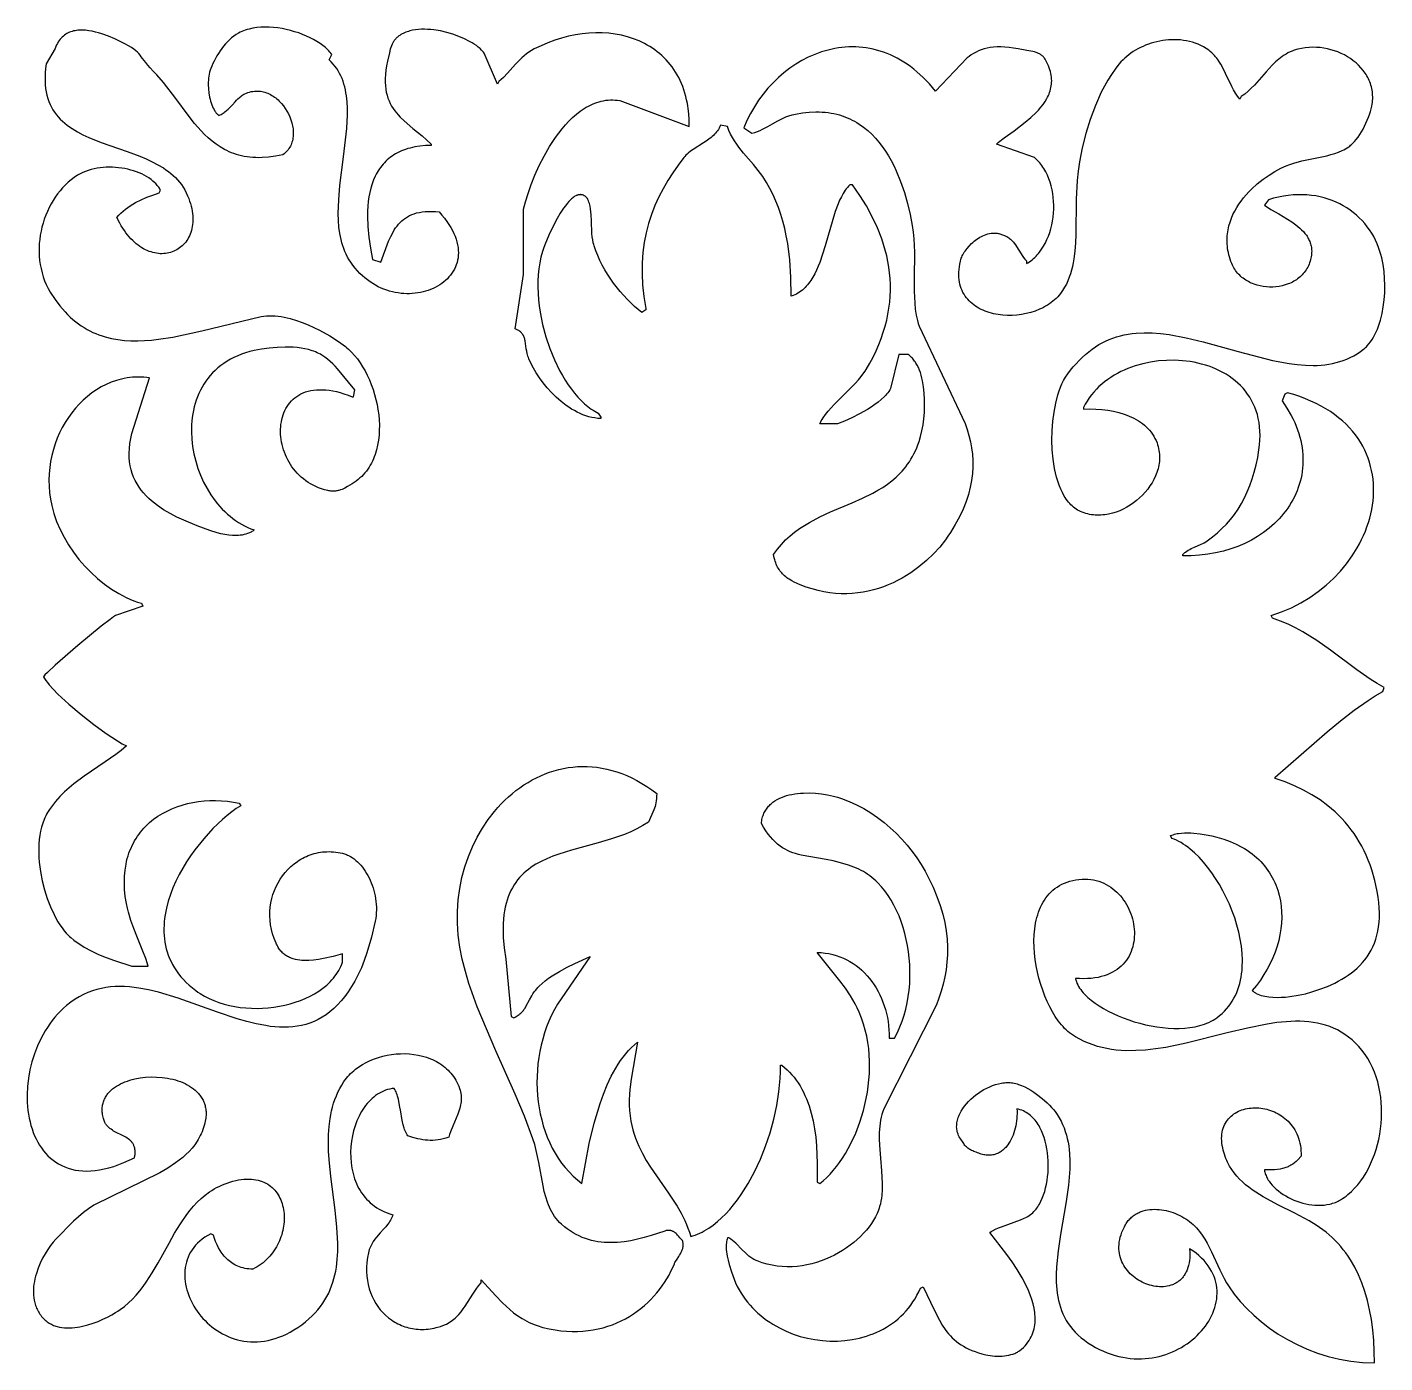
# Model space of a CAD drawing. Header units: centimetres. Extents: x -20.5 to -14.31, y -8.99 to -2.91.
import ezdxf

# ---------------------------------------------------------------- set-up
doc = ezdxf.new("R2010")
doc.units = ezdxf.units.CM
doc.header["$MEASUREMENT"] = 0
doc.layers.add('layer 1', color=7, linetype='Continuous')

msp = doc.modelspace()

# ---------------------------------------------------------------- linework, layer by layer
at = {"layer": 'layer 1', "color": 250, "lineweight": 30}
msp.add_open_spline([(-14.36062, -8.99406), (-14.36062, -8.99406), (-14.41517, -8.99196), (-14.41517, -8.99196), (-14.41517, -8.99196), (-14.41517, -8.99196), (-14.46855, -8.98622), (-14.46855, -8.98622), (-14.46855, -8.98622), (-14.46855, -8.98622), (-14.52062, -8.97707), (-14.52062, -8.97707), (-14.52062, -8.97707), (-14.52062, -8.97707), (-14.57126, -8.96472), (-14.57126, -8.96472), (-14.57126, -8.96472), (-14.57126, -8.96472), (-14.62034, -8.94939), (-14.62034, -8.94939), (-14.62034, -8.94939), (-14.62034, -8.94939), (-14.66776, -8.9313), (-14.66776, -8.9313), (-14.66776, -8.9313), (-14.66776, -8.9313), (-14.71338, -8.91068), (-14.71338, -8.91068), (-14.71338, -8.91068), (-14.71338, -8.91068), (-14.75708, -8.88775), (-14.75708, -8.88775), (-14.75708, -8.88775), (-14.75708, -8.88775), (-14.79874, -8.86273), (-14.79874, -8.86273), (-14.79874, -8.86273), (-14.79874, -8.86273), (-14.83824, -8.83583), (-14.83824, -8.83583), (-14.83824, -8.83583), (-14.83824, -8.83583), (-14.87545, -8.80727), (-14.87545, -8.80727), (-14.87545, -8.80727), (-14.87545, -8.80727), (-14.91026, -8.77728), (-14.91026, -8.77728), (-14.91026, -8.77728), (-14.91026, -8.77728), (-14.94254, -8.74608), (-14.94254, -8.74608), (-14.94254, -8.74608), (-14.94254, -8.74608), (-14.97217, -8.71388), (-14.97217, -8.71388), (-14.97217, -8.71388), (-14.97217, -8.71388), (-14.99902, -8.68092), (-14.99902, -8.68092), (-14.99902, -8.68092), (-14.99902, -8.68092), (-15.02299, -8.6474), (-15.02299, -8.6474), (-15.02299, -8.6474), (-15.02299, -8.6474), (-15.03462, -8.62891), (-15.03462, -8.62891), (-15.03462, -8.62891), (-15.03462, -8.62891), (-15.0455, -8.60976), (-15.0455, -8.60976), (-15.0455, -8.60976), (-15.0455, -8.60976), (-15.06555, -8.57003), (-15.06555, -8.57003), (-15.06555, -8.57003), (-15.06555, -8.57003), (-15.10316, -8.48878), (-15.10316, -8.48878), (-15.10316, -8.48878), (-15.10316, -8.48878), (-15.12315, -8.44948), (-15.12315, -8.44948), (-15.12315, -8.44948), (-15.12315, -8.44948), (-15.13398, -8.43065), (-15.13398, -8.43065), (-15.13398, -8.43065), (-15.13398, -8.43065), (-15.14556, -8.41256), (-15.14556, -8.41256), (-15.14556, -8.41256), (-15.14556, -8.41256), (-15.15806, -8.39533), (-15.15806, -8.39533), (-15.15806, -8.39533), (-15.15806, -8.39533), (-15.16469, -8.38708), (-15.16469, -8.38708), (-15.16469, -8.38708), (-15.16469, -8.38708), (-15.17161, -8.37911), (-15.17161, -8.37911), (-15.17161, -8.37911), (-15.17161, -8.37911), (-15.17883, -8.37143), (-15.17883, -8.37143), (-15.17883, -8.37143), (-15.17883, -8.37143), (-15.18637, -8.36404), (-15.18637, -8.36404), (-15.18637, -8.36404), (-15.18637, -8.36404), (-15.19426, -8.35698), (-15.19426, -8.35698), (-15.19426, -8.35698), (-15.19426, -8.35698), (-15.20251, -8.35026), (-15.20251, -8.35026), (-15.20251, -8.35026), (-15.20251, -8.35026), (-15.21078, -8.34412), (-15.21078, -8.34412), (-15.21078, -8.34412), (-15.21078, -8.34412), (-15.21943, -8.33825), (-15.21943, -8.33825), (-15.21943, -8.33825), (-15.21943, -8.33825), (-15.22843, -8.33268), (-15.22843, -8.33268), (-15.22843, -8.33268), (-15.22843, -8.33268), (-15.23774, -8.3274), (-15.23774, -8.3274), (-15.23774, -8.3274), (-15.23774, -8.3274), (-15.24734, -8.32245), (-15.24734, -8.32245), (-15.24734, -8.32245), (-15.24734, -8.32245), (-15.25719, -8.31785), (-15.25719, -8.31785), (-15.25719, -8.31785), (-15.25719, -8.31785), (-15.26727, -8.3136), (-15.26727, -8.3136), (-15.26727, -8.3136), (-15.26727, -8.3136), (-15.27753, -8.30973), (-15.27753, -8.30973), (-15.27753, -8.30973), (-15.27753, -8.30973), (-15.28795, -8.30624), (-15.28795, -8.30624), (-15.28795, -8.30624), (-15.28795, -8.30624), (-15.29849, -8.30318), (-15.29849, -8.30318), (-15.29849, -8.30318), (-15.29849, -8.30318), (-15.30914, -8.30054), (-15.30914, -8.30054), (-15.30914, -8.30054), (-15.30914, -8.30054), (-15.31984, -8.29834), (-15.31984, -8.29834), (-15.31984, -8.29834), (-15.31984, -8.29834), (-15.33059, -8.29661), (-15.33059, -8.29661), (-15.33059, -8.29661), (-15.33059, -8.29661), (-15.34133, -8.29536), (-15.34133, -8.29536), (-15.34133, -8.29536), (-15.34133, -8.29536), (-15.35205, -8.29461), (-15.35205, -8.29461), (-15.35205, -8.29461), (-15.35205, -8.29461), (-15.36271, -8.29437), (-15.36271, -8.29437), (-15.36271, -8.29437), (-15.36271, -8.29437), (-15.37327, -8.29467), (-15.37327, -8.29467), (-15.37327, -8.29467), (-15.37327, -8.29467), (-15.38372, -8.29552), (-15.38372, -8.29552), (-15.38372, -8.29552), (-15.38372, -8.29552), (-15.39401, -8.29694), (-15.39401, -8.29694), (-15.39401, -8.29694), (-15.39401, -8.29694), (-15.40412, -8.29894), (-15.40412, -8.29894), (-15.40412, -8.29894), (-15.40412, -8.29894), (-15.41401, -8.30154), (-15.41401, -8.30154), (-15.41401, -8.30154), (-15.41401, -8.30154), (-15.42366, -8.30477), (-15.42366, -8.30477), (-15.42366, -8.30477), (-15.42366, -8.30477), (-15.42838, -8.30662), (-15.42838, -8.30662), (-15.42838, -8.30662), (-15.42838, -8.30662), (-15.43302, -8.30863), (-15.43302, -8.30863), (-15.43302, -8.30863), (-15.43302, -8.30863), (-15.43759, -8.31081), (-15.43759, -8.31081), (-15.43759, -8.31081), (-15.43759, -8.31081), (-15.44208, -8.31315), (-15.44208, -8.31315), (-15.44208, -8.31315), (-15.44208, -8.31315), (-15.44648, -8.31566), (-15.44648, -8.31566), (-15.44648, -8.31566), (-15.44648, -8.31566), (-15.45079, -8.31835), (-15.45079, -8.31835), (-15.45079, -8.31835), (-15.45079, -8.31835), (-15.45501, -8.3212), (-15.45501, -8.3212), (-15.45501, -8.3212), (-15.45501, -8.3212), (-15.45914, -8.32423), (-15.45914, -8.32423), (-15.45914, -8.32423), (-15.45914, -8.32423), (-15.46316, -8.32744), (-15.46316, -8.32744), (-15.46316, -8.32744), (-15.46316, -8.32744), (-15.46708, -8.33082), (-15.46708, -8.33082), (-15.46708, -8.33082), (-15.46708, -8.33082), (-15.47089, -8.33439), (-15.47089, -8.33439), (-15.47089, -8.33439), (-15.47089, -8.33439), (-15.47459, -8.33814), (-15.47459, -8.33814), (-15.47459, -8.33814), (-15.47459, -8.33814), (-15.47816, -8.34208), (-15.47816, -8.34208), (-15.47816, -8.34208), (-15.47816, -8.34208), (-15.48163, -8.34621), (-15.48163, -8.34621), (-15.48163, -8.34621), (-15.48163, -8.34621), (-15.48496, -8.35052), (-15.48496, -8.35052), (-15.48496, -8.35052), (-15.48496, -8.35052), (-15.48817, -8.35503), (-15.48817, -8.35503), (-15.48817, -8.35503), (-15.48817, -8.35503), (-15.49124, -8.35973), (-15.49124, -8.35973), (-15.49124, -8.35973), (-15.49124, -8.35973), (-15.49419, -8.36463), (-15.49419, -8.36463), (-15.49419, -8.36463), (-15.49419, -8.36463), (-15.49699, -8.36972), (-15.49699, -8.36972), (-15.49699, -8.36972), (-15.49699, -8.36972), (-15.49964, -8.37502), (-15.49964, -8.37502), (-15.49964, -8.37502), (-15.49964, -8.37502), (-15.50551, -8.38688), (-15.50551, -8.38688), (-15.50551, -8.38688), (-15.50551, -8.38688), (-15.51053, -8.3986), (-15.51053, -8.3986), (-15.51053, -8.3986), (-15.51053, -8.3986), (-15.51475, -8.41015), (-15.51475, -8.41015), (-15.51475, -8.41015), (-15.51475, -8.41015), (-15.51817, -8.42153), (-15.51817, -8.42153), (-15.51817, -8.42153), (-15.51817, -8.42153), (-15.52082, -8.43273), (-15.52082, -8.43273), (-15.52082, -8.43273), (-15.52082, -8.43273), (-15.52274, -8.44375), (-15.52274, -8.44375), (-15.52274, -8.44375), (-15.52274, -8.44375), (-15.52394, -8.45458), (-15.52394, -8.45458), (-15.52394, -8.45458), (-15.52394, -8.45458), (-15.52445, -8.4652), (-15.52445, -8.4652), (-15.52445, -8.4652), (-15.52445, -8.4652), (-15.52429, -8.47561), (-15.52429, -8.47561), (-15.52429, -8.47561), (-15.52429, -8.47561), (-15.52348, -8.4858), (-15.52348, -8.4858), (-15.52348, -8.4858), (-15.52348, -8.4858), (-15.52206, -8.49576), (-15.52206, -8.49576), (-15.52206, -8.49576), (-15.52206, -8.49576), (-15.52005, -8.50549), (-15.52005, -8.50549), (-15.52005, -8.50549), (-15.52005, -8.50549), (-15.51746, -8.51496), (-15.51746, -8.51496), (-15.51746, -8.51496), (-15.51746, -8.51496), (-15.51433, -8.52419), (-15.51433, -8.52419), (-15.51433, -8.52419), (-15.51433, -8.52419), (-15.51068, -8.53316), (-15.51068, -8.53316), (-15.51068, -8.53316), (-15.51068, -8.53316), (-15.50653, -8.54185), (-15.50653, -8.54185), (-15.50653, -8.54185), (-15.50653, -8.54185), (-15.50191, -8.55026), (-15.50191, -8.55026), (-15.50191, -8.55026), (-15.50191, -8.55026), (-15.49683, -8.55838), (-15.49683, -8.55838), (-15.49683, -8.55838), (-15.49683, -8.55838), (-15.49134, -8.56621), (-15.49134, -8.56621), (-15.49134, -8.56621), (-15.49134, -8.56621), (-15.48546, -8.57374), (-15.48546, -8.57374), (-15.48546, -8.57374), (-15.48546, -8.57374), (-15.47919, -8.58095), (-15.47919, -8.58095), (-15.47919, -8.58095), (-15.47919, -8.58095), (-15.47258, -8.58784), (-15.47258, -8.58784), (-15.47258, -8.58784), (-15.47258, -8.58784), (-15.46563, -8.5944), (-15.46563, -8.5944), (-15.46563, -8.5944), (-15.46563, -8.5944), (-15.4584, -8.60061), (-15.4584, -8.60061), (-15.4584, -8.60061), (-15.4584, -8.60061), (-15.45088, -8.60649), (-15.45088, -8.60649), (-15.45088, -8.60649), (-15.45088, -8.60649), (-15.44311, -8.61201), (-15.44311, -8.61201), (-15.44311, -8.61201), (-15.44311, -8.61201), (-15.43511, -8.61716), (-15.43511, -8.61716), (-15.43511, -8.61716), (-15.43511, -8.61716), (-15.42691, -8.62194), (-15.42691, -8.62194), (-15.42691, -8.62194), (-15.42691, -8.62194), (-15.41853, -8.62634), (-15.41853, -8.62634), (-15.41853, -8.62634), (-15.41853, -8.62634), (-15.41, -8.63034), (-15.41, -8.63034), (-15.41, -8.63034), (-15.41, -8.63034), (-15.40133, -8.63395), (-15.40133, -8.63395), (-15.40133, -8.63395), (-15.40133, -8.63395), (-15.39257, -8.63716), (-15.39257, -8.63716), (-15.39257, -8.63716), (-15.39257, -8.63716), (-15.38371, -8.63995), (-15.38371, -8.63995), (-15.38371, -8.63995), (-15.38371, -8.63995), (-15.37481, -8.64231), (-15.37481, -8.64231), (-15.37481, -8.64231), (-15.37481, -8.64231), (-15.36587, -8.64425), (-15.36587, -8.64425), (-15.36587, -8.64425), (-15.36587, -8.64425), (-15.35692, -8.64574), (-15.35692, -8.64574), (-15.35692, -8.64574), (-15.35692, -8.64574), (-15.34799, -8.64678), (-15.34799, -8.64678), (-15.34799, -8.64678), (-15.34799, -8.64678), (-15.33911, -8.64736), (-15.33911, -8.64736), (-15.33911, -8.64736), (-15.33911, -8.64736), (-15.33028, -8.64748), (-15.33028, -8.64748), (-15.33028, -8.64748), (-15.33028, -8.64748), (-15.32155, -8.64712), (-15.32155, -8.64712), (-15.32155, -8.64712), (-15.32155, -8.64712), (-15.31293, -8.64628), (-15.31293, -8.64628), (-15.31293, -8.64628), (-15.31293, -8.64628), (-15.30446, -8.64495), (-15.30446, -8.64495), (-15.30446, -8.64495), (-15.30446, -8.64495), (-15.29614, -8.64312), (-15.29614, -8.64312), (-15.29614, -8.64312), (-15.29614, -8.64312), (-15.28801, -8.64078), (-15.28801, -8.64078), (-15.28801, -8.64078), (-15.28801, -8.64078), (-15.28009, -8.63792), (-15.28009, -8.63792), (-15.28009, -8.63792), (-15.28009, -8.63792), (-15.27622, -8.6363), (-15.27622, -8.6363), (-15.27622, -8.6363), (-15.27622, -8.6363), (-15.27241, -8.63454), (-15.27241, -8.63454), (-15.27241, -8.63454), (-15.27241, -8.63454), (-15.26867, -8.63265), (-15.26867, -8.63265), (-15.26867, -8.63265), (-15.26867, -8.63265), (-15.26499, -8.63062), (-15.26499, -8.63062), (-15.26499, -8.63062), (-15.26499, -8.63062), (-15.26139, -8.62846), (-15.26139, -8.62846), (-15.26139, -8.62846), (-15.26139, -8.62846), (-15.25786, -8.62616), (-15.25786, -8.62616), (-15.25786, -8.62616), (-15.25786, -8.62616), (-15.25441, -8.62373), (-15.25441, -8.62373), (-15.25441, -8.62373), (-15.25441, -8.62373), (-15.25104, -8.62115), (-15.25104, -8.62115), (-15.25104, -8.62115), (-15.25104, -8.62115), (-15.24775, -8.61843), (-15.24775, -8.61843), (-15.24775, -8.61843), (-15.24775, -8.61843), (-15.24455, -8.61558), (-15.24455, -8.61558), (-15.24455, -8.61558), (-15.24455, -8.61558), (-15.24144, -8.61258), (-15.24144, -8.61258), (-15.24144, -8.61258), (-15.24144, -8.61258), (-15.23842, -8.60944), (-15.23842, -8.60944), (-15.23842, -8.60944), (-15.23842, -8.60944), (-15.23549, -8.60615), (-15.23549, -8.60615), (-15.23549, -8.60615), (-15.23549, -8.60615), (-15.23267, -8.60273), (-15.23267, -8.60273), (-15.23267, -8.60273), (-15.23267, -8.60273), (-15.22995, -8.59915), (-15.22995, -8.59915), (-15.22995, -8.59915), (-15.22995, -8.59915), (-15.22734, -8.59543), (-15.22734, -8.59543), (-15.22734, -8.59543), (-15.22734, -8.59543), (-15.22482, -8.59156), (-15.22482, -8.59156), (-15.22482, -8.59156), (-15.22482, -8.59156), (-15.22243, -8.58753), (-15.22243, -8.58753), (-15.22243, -8.58753), (-15.22243, -8.58753), (-15.22014, -8.58336), (-15.22014, -8.58336), (-15.22014, -8.58336), (-15.22014, -8.58336), (-15.21798, -8.57903), (-15.21798, -8.57903), (-15.21798, -8.57903), (-15.21798, -8.57903), (-15.21593, -8.57456), (-15.21593, -8.57456), (-15.21593, -8.57456), (-15.21593, -8.57456), (-15.21401, -8.56993), (-15.21401, -8.56993), (-15.21401, -8.56993), (-15.21401, -8.56993), (-15.21055, -8.5602), (-15.21055, -8.5602), (-15.21055, -8.5602), (-15.21055, -8.5602), (-15.20761, -8.54985), (-15.20761, -8.54985), (-15.20761, -8.54985), (-15.20761, -8.54985), (-15.20523, -8.53886), (-15.20523, -8.53886), (-15.20523, -8.53886), (-15.20523, -8.53886), (-15.20343, -8.52723), (-15.20343, -8.52723), (-15.20343, -8.52723), (-15.20343, -8.52723), (-15.20223, -8.51493), (-15.20223, -8.51493), (-15.20223, -8.51493), (-15.20223, -8.51493), (-15.20166, -8.50199), (-15.20166, -8.50199), (-15.20166, -8.50199), (-15.20166, -8.50199), (-15.20175, -8.48836), (-15.20175, -8.48836), (-15.20175, -8.48836), (-15.20175, -8.48836), (-15.20251, -8.47407), (-15.20251, -8.47407), (-15.20251, -8.47407), (-15.20251, -8.47407), (-15.18732, -8.48427), (-15.18732, -8.48427), (-15.18732, -8.48427), (-15.18732, -8.48427), (-15.17319, -8.4948), (-15.17319, -8.4948), (-15.17319, -8.4948), (-15.17319, -8.4948), (-15.16012, -8.50564), (-15.16012, -8.50564), (-15.16012, -8.50564), (-15.16012, -8.50564), (-15.14808, -8.51677), (-15.14808, -8.51677), (-15.14808, -8.51677), (-15.14808, -8.51677), (-15.13705, -8.52816), (-15.13705, -8.52816), (-15.13705, -8.52816), (-15.13705, -8.52816), (-15.12702, -8.5398), (-15.12702, -8.5398), (-15.12702, -8.5398), (-15.12702, -8.5398), (-15.11796, -8.55166), (-15.11796, -8.55166), (-15.11796, -8.55166), (-15.11796, -8.55166), (-15.10988, -8.56372), (-15.10988, -8.56372), (-15.10988, -8.56372), (-15.10988, -8.56372), (-15.10273, -8.57597), (-15.10273, -8.57597), (-15.10273, -8.57597), (-15.10273, -8.57597), (-15.09651, -8.58838), (-15.09651, -8.58838), (-15.09651, -8.58838), (-15.09651, -8.58838), (-15.0912, -8.60092), (-15.0912, -8.60092), (-15.0912, -8.60092), (-15.0912, -8.60092), (-15.08678, -8.61359), (-15.08678, -8.61359), (-15.08678, -8.61359), (-15.08678, -8.61359), (-15.08323, -8.62635), (-15.08323, -8.62635), (-15.08323, -8.62635), (-15.08323, -8.62635), (-15.08054, -8.63918), (-15.08054, -8.63918), (-15.08054, -8.63918), (-15.08054, -8.63918), (-15.07869, -8.65208), (-15.07869, -8.65208), (-15.07869, -8.65208), (-15.07869, -8.65208), (-15.07765, -8.66501), (-15.07765, -8.66501), (-15.07765, -8.66501), (-15.07765, -8.66501), (-15.07742, -8.67795), (-15.07742, -8.67795), (-15.07742, -8.67795), (-15.07742, -8.67795), (-15.07798, -8.69088), (-15.07798, -8.69088), (-15.07798, -8.69088), (-15.07798, -8.69088), (-15.07931, -8.70379), (-15.07931, -8.70379), (-15.07931, -8.70379), (-15.07931, -8.70379), (-15.08139, -8.71665), (-15.08139, -8.71665), (-15.08139, -8.71665), (-15.08139, -8.71665), (-15.08419, -8.72944), (-15.08419, -8.72944), (-15.08419, -8.72944), (-15.08419, -8.72944), (-15.08771, -8.74213), (-15.08771, -8.74213), (-15.08771, -8.74213), (-15.08771, -8.74213), (-15.09194, -8.7547), (-15.09194, -8.7547), (-15.09194, -8.7547), (-15.09194, -8.7547), (-15.09684, -8.76715), (-15.09684, -8.76715), (-15.09684, -8.76715), (-15.09684, -8.76715), (-15.1024, -8.77945), (-15.1024, -8.77945), (-15.1024, -8.77945), (-15.1024, -8.77945), (-15.1086, -8.79156), (-15.1086, -8.79156), (-15.1086, -8.79156), (-15.1086, -8.79156), (-15.11544, -8.80348), (-15.11544, -8.80348), (-15.11544, -8.80348), (-15.11544, -8.80348), (-15.12288, -8.81518), (-15.12288, -8.81518), (-15.12288, -8.81518), (-15.12288, -8.81518), (-15.13092, -8.82664), (-15.13092, -8.82664), (-15.13092, -8.82664), (-15.13092, -8.82664), (-15.13953, -8.83784), (-15.13953, -8.83784), (-15.13953, -8.83784), (-15.13953, -8.83784), (-15.14869, -8.84876), (-15.14869, -8.84876), (-15.14869, -8.84876), (-15.14869, -8.84876), (-15.1584, -8.85938), (-15.1584, -8.85938), (-15.1584, -8.85938), (-15.1584, -8.85938), (-15.16863, -8.86967), (-15.16863, -8.86967), (-15.16863, -8.86967), (-15.16863, -8.86967), (-15.17935, -8.87962), (-15.17935, -8.87962), (-15.17935, -8.87962), (-15.17935, -8.87962), (-15.19057, -8.8892), (-15.19057, -8.8892), (-15.19057, -8.8892), (-15.19057, -8.8892), (-15.20226, -8.8984), (-15.20226, -8.8984), (-15.20226, -8.8984), (-15.20226, -8.8984), (-15.21439, -8.90719), (-15.21439, -8.90719), (-15.21439, -8.90719), (-15.21439, -8.90719), (-15.22696, -8.91555), (-15.22696, -8.91555), (-15.22696, -8.91555), (-15.22696, -8.91555), (-15.23995, -8.92347), (-15.23995, -8.92347), (-15.23995, -8.92347), (-15.23995, -8.92347), (-15.25333, -8.9309), (-15.25333, -8.9309), (-15.25333, -8.9309), (-15.25333, -8.9309), (-15.2671, -8.93786), (-15.2671, -8.93786), (-15.2671, -8.93786), (-15.2671, -8.93786), (-15.28123, -8.94429), (-15.28123, -8.94429), (-15.28123, -8.94429), (-15.28123, -8.94429), (-15.29569, -8.9502), (-15.29569, -8.9502), (-15.29569, -8.9502), (-15.29569, -8.9502), (-15.3105, -8.95555), (-15.3105, -8.95555), (-15.3105, -8.95555), (-15.3105, -8.95555), (-15.32561, -8.96032), (-15.32561, -8.96032), (-15.32561, -8.96032), (-15.32561, -8.96032), (-15.34101, -8.96449), (-15.34101, -8.96449), (-15.34101, -8.96449), (-15.34101, -8.96449), (-15.35668, -8.96805), (-15.35668, -8.96805), (-15.35668, -8.96805), (-15.35668, -8.96805), (-15.37262, -8.97097), (-15.37262, -8.97097), (-15.37262, -8.97097), (-15.37262, -8.97097), (-15.3888, -8.97323), (-15.3888, -8.97323), (-15.3888, -8.97323), (-15.3888, -8.97323), (-15.4052, -8.9748), (-15.4052, -8.9748), (-15.4052, -8.9748), (-15.4052, -8.9748), (-15.4218, -8.97568), (-15.4218, -8.97568), (-15.4218, -8.97568), (-15.4218, -8.97568), (-15.43859, -8.97583), (-15.43859, -8.97583), (-15.43859, -8.97583), (-15.43859, -8.97583), (-15.45554, -8.97524), (-15.45554, -8.97524), (-15.45554, -8.97524), (-15.45554, -8.97524), (-15.47265, -8.97388), (-15.47265, -8.97388), (-15.47265, -8.97388), (-15.47265, -8.97388), (-15.4899, -8.97174), (-15.4899, -8.97174), (-15.4899, -8.97174), (-15.4899, -8.97174), (-15.50726, -8.96879), (-15.50726, -8.96879), (-15.50726, -8.96879), (-15.50726, -8.96879), (-15.52471, -8.96501), (-15.52471, -8.96501), (-15.52471, -8.96501), (-15.52471, -8.96501), (-15.54226, -8.96038), (-15.54226, -8.96038), (-15.54226, -8.96038), (-15.54226, -8.96038), (-15.55986, -8.95488), (-15.55986, -8.95488), (-15.55986, -8.95488), (-15.55986, -8.95488), (-15.5775, -8.94849), (-15.5775, -8.94849), (-15.5775, -8.94849), (-15.5775, -8.94849), (-15.59519, -8.94118), (-15.59519, -8.94118), (-15.59519, -8.94118), (-15.59519, -8.94118), (-15.61287, -8.93294), (-15.61287, -8.93294), (-15.61287, -8.93294), (-15.61287, -8.93294), (-15.63055, -8.92375), (-15.63055, -8.92375), (-15.63055, -8.92375), (-15.63055, -8.92375), (-15.64821, -8.91359), (-15.64821, -8.91359), (-15.64821, -8.91359), (-15.64821, -8.91359), (-15.66542, -8.90261), (-15.66542, -8.90261), (-15.66542, -8.90261), (-15.66542, -8.90261), (-15.68147, -8.89119), (-15.68147, -8.89119), (-15.68147, -8.89119), (-15.68147, -8.89119), (-15.69639, -8.87937), (-15.69639, -8.87937), (-15.69639, -8.87937), (-15.69639, -8.87937), (-15.71022, -8.86713), (-15.71022, -8.86713), (-15.71022, -8.86713), (-15.71022, -8.86713), (-15.72299, -8.85451), (-15.72299, -8.85451), (-15.72299, -8.85451), (-15.72299, -8.85451), (-15.73473, -8.8415), (-15.73473, -8.8415), (-15.73473, -8.8415), (-15.73473, -8.8415), (-15.74547, -8.82812), (-15.74547, -8.82812), (-15.74547, -8.82812), (-15.74547, -8.82812), (-15.75525, -8.81438), (-15.75525, -8.81438), (-15.75525, -8.81438), (-15.75525, -8.81438), (-15.76412, -8.80031), (-15.76412, -8.80031), (-15.76412, -8.80031), (-15.76412, -8.80031), (-15.77208, -8.78589), (-15.77208, -8.78589), (-15.77208, -8.78589), (-15.77208, -8.78589), (-15.7792, -8.77116), (-15.7792, -8.77116), (-15.7792, -8.77116), (-15.7792, -8.77116), (-15.78548, -8.75612), (-15.78548, -8.75612), (-15.78548, -8.75612), (-15.78548, -8.75612), (-15.79098, -8.74078), (-15.79098, -8.74078), (-15.79098, -8.74078), (-15.79098, -8.74078), (-15.79572, -8.72515), (-15.79572, -8.72515), (-15.79572, -8.72515), (-15.79572, -8.72515), (-15.79973, -8.70926), (-15.79973, -8.70926), (-15.79973, -8.70926), (-15.79973, -8.70926), (-15.80307, -8.6931), (-15.80307, -8.6931), (-15.80307, -8.6931), (-15.80307, -8.6931), (-15.80574, -8.6767), (-15.80574, -8.6767), (-15.80574, -8.6767), (-15.80574, -8.6767), (-15.80779, -8.66006), (-15.80779, -8.66006), (-15.80779, -8.66006), (-15.80779, -8.66006), (-15.81017, -8.62611), (-15.81017, -8.62611), (-15.81017, -8.62611), (-15.81017, -8.62611), (-15.81047, -8.59137), (-15.81047, -8.59137), (-15.81047, -8.59137), (-15.81047, -8.59137), (-15.80895, -8.55593), (-15.80895, -8.55593), (-15.80895, -8.55593), (-15.80895, -8.55593), (-15.80158, -8.48333), (-15.80158, -8.48333), (-15.80158, -8.48333), (-15.80158, -8.48333), (-15.79022, -8.40909), (-15.79022, -8.40909), (-15.79022, -8.40909), (-15.79022, -8.40909), (-15.76419, -8.25875), (-15.76419, -8.25875), (-15.76419, -8.25875), (-15.76419, -8.25875), (-15.75384, -8.18422), (-15.75384, -8.18422), (-15.75384, -8.18422), (-15.75384, -8.18422), (-15.75028, -8.14745), (-15.75028, -8.14745), (-15.75028, -8.14745), (-15.75028, -8.14745), (-15.74816, -8.11114), (-15.74816, -8.11114), (-15.74816, -8.11114), (-15.74816, -8.11114), (-15.74775, -8.07538), (-15.74775, -8.07538), (-15.74775, -8.07538), (-15.74775, -8.07538), (-15.74931, -8.04028), (-15.74931, -8.04028), (-15.74931, -8.04028), (-15.74931, -8.04028), (-15.75091, -8.02301), (-15.75091, -8.02301), (-15.75091, -8.02301), (-15.75091, -8.02301), (-15.75312, -8.00594), (-15.75312, -8.00594), (-15.75312, -8.00594), (-15.75312, -8.00594), (-15.75595, -7.98907), (-15.75595, -7.98907), (-15.75595, -7.98907), (-15.75595, -7.98907), (-15.75944, -7.97244), (-15.75944, -7.97244), (-15.75944, -7.97244), (-15.75944, -7.97244), (-15.76364, -7.95603), (-15.76364, -7.95603), (-15.76364, -7.95603), (-15.76364, -7.95603), (-15.76857, -7.93987), (-15.76857, -7.93987), (-15.76857, -7.93987), (-15.76857, -7.93987), (-15.77425, -7.92398), (-15.77425, -7.92398), (-15.77425, -7.92398), (-15.77425, -7.92398), (-15.78074, -7.90836), (-15.78074, -7.90836), (-15.78074, -7.90836), (-15.78074, -7.90836), (-15.78806, -7.89302), (-15.78806, -7.89302), (-15.78806, -7.89302), (-15.78806, -7.89302), (-15.79625, -7.87798), (-15.79625, -7.87798), (-15.79625, -7.87798), (-15.79625, -7.87798), (-15.80533, -7.86325), (-15.80533, -7.86325), (-15.80533, -7.86325), (-15.80533, -7.86325), (-15.81535, -7.84884), (-15.81535, -7.84884), (-15.81535, -7.84884), (-15.81535, -7.84884), (-15.8226, -7.83959), (-15.8226, -7.83959), (-15.8226, -7.83959), (-15.8226, -7.83959), (-15.83098, -7.82993), (-15.83098, -7.82993), (-15.83098, -7.82993), (-15.83098, -7.82993), (-15.84039, -7.81997), (-15.84039, -7.81997), (-15.84039, -7.81997), (-15.84039, -7.81997), (-15.85073, -7.80986), (-15.85073, -7.80986), (-15.85073, -7.80986), (-15.85073, -7.80986), (-15.87373, -7.78959), (-15.87373, -7.78959), (-15.87373, -7.78959), (-15.87373, -7.78959), (-15.89913, -7.77008), (-15.89913, -7.77008), (-15.89913, -7.77008), (-15.89913, -7.77008), (-15.91245, -7.76092), (-15.91245, -7.76092), (-15.91245, -7.76092), (-15.91245, -7.76092), (-15.92604, -7.75229), (-15.92604, -7.75229), (-15.92604, -7.75229), (-15.92604, -7.75229), (-15.9398, -7.74435), (-15.9398, -7.74435), (-15.9398, -7.74435), (-15.9398, -7.74435), (-15.95361, -7.73719), (-15.95361, -7.73719), (-15.95361, -7.73719), (-15.95361, -7.73719), (-15.96737, -7.73094), (-15.96737, -7.73094), (-15.96737, -7.73094), (-15.96737, -7.73094), (-15.98098, -7.72572), (-15.98098, -7.72572), (-15.98098, -7.72572), (-15.98098, -7.72572), (-15.98768, -7.72353), (-15.98768, -7.72353), (-15.98768, -7.72353), (-15.98768, -7.72353), (-15.9943, -7.72165), (-15.9943, -7.72165), (-15.9943, -7.72165), (-15.9943, -7.72165), (-16.00083, -7.72008), (-16.00083, -7.72008), (-16.00083, -7.72008), (-16.00083, -7.72008), (-16.00725, -7.71884), (-16.00725, -7.71884), (-16.00725, -7.71884), (-16.00725, -7.71884), (-16.01352, -7.71795), (-16.01352, -7.71795), (-16.01352, -7.71795), (-16.01352, -7.71795), (-16.01987, -7.71734), (-16.01987, -7.71734), (-16.01987, -7.71734), (-16.01987, -7.71734), (-16.02629, -7.71703), (-16.02629, -7.71703), (-16.02629, -7.71703), (-16.02629, -7.71703), (-16.03278, -7.71698), (-16.03278, -7.71698), (-16.03278, -7.71698), (-16.03278, -7.71698), (-16.03933, -7.71721), (-16.03933, -7.71721), (-16.03933, -7.71721), (-16.03933, -7.71721), (-16.04593, -7.7177), (-16.04593, -7.7177), (-16.04593, -7.7177), (-16.04593, -7.7177), (-16.05258, -7.71846), (-16.05258, -7.71846), (-16.05258, -7.71846), (-16.05258, -7.71846), (-16.05925, -7.71946), (-16.05925, -7.71946), (-16.05925, -7.71946), (-16.05925, -7.71946), (-16.07268, -7.7222), (-16.07268, -7.7222), (-16.07268, -7.7222), (-16.07268, -7.7222), (-16.08615, -7.72587), (-16.08615, -7.72587), (-16.08615, -7.72587), (-16.08615, -7.72587), (-16.09959, -7.73043), (-16.09959, -7.73043), (-16.09959, -7.73043), (-16.09959, -7.73043), (-16.11294, -7.73582), (-16.11294, -7.73582), (-16.11294, -7.73582), (-16.11294, -7.73582), (-16.12614, -7.742), (-16.12614, -7.742), (-16.12614, -7.742), (-16.12614, -7.742), (-16.13912, -7.7489), (-16.13912, -7.7489), (-16.13912, -7.7489), (-16.13912, -7.7489), (-16.1518, -7.7565), (-16.1518, -7.7565), (-16.1518, -7.7565), (-16.1518, -7.7565), (-16.16414, -7.76472), (-16.16414, -7.76472), (-16.16414, -7.76472), (-16.16414, -7.76472), (-16.17606, -7.77353), (-16.17606, -7.77353), (-16.17606, -7.77353), (-16.17606, -7.77353), (-16.1875, -7.78287), (-16.1875, -7.78287), (-16.1875, -7.78287), (-16.1875, -7.78287), (-16.19838, -7.7927), (-16.19838, -7.7927), (-16.19838, -7.7927), (-16.19838, -7.7927), (-16.20866, -7.80296), (-16.20866, -7.80296), (-16.20866, -7.80296), (-16.20866, -7.80296), (-16.21826, -7.8136), (-16.21826, -7.8136), (-16.21826, -7.8136), (-16.21826, -7.8136), (-16.22711, -7.82457), (-16.22711, -7.82457), (-16.22711, -7.82457), (-16.22711, -7.82457), (-16.23515, -7.83582), (-16.23515, -7.83582), (-16.23515, -7.83582), (-16.23515, -7.83582), (-16.24232, -7.84731), (-16.24232, -7.84731), (-16.24232, -7.84731), (-16.24232, -7.84731), (-16.24555, -7.85312), (-16.24555, -7.85312), (-16.24555, -7.85312), (-16.24555, -7.85312), (-16.24855, -7.85898), (-16.24855, -7.85898), (-16.24855, -7.85898), (-16.24855, -7.85898), (-16.25128, -7.86487), (-16.25128, -7.86487), (-16.25128, -7.86487), (-16.25128, -7.86487), (-16.25377, -7.87078), (-16.25377, -7.87078), (-16.25377, -7.87078), (-16.25377, -7.87078), (-16.25598, -7.87671), (-16.25598, -7.87671), (-16.25598, -7.87671), (-16.25598, -7.87671), (-16.25792, -7.88266), (-16.25792, -7.88266), (-16.25792, -7.88266), (-16.25792, -7.88266), (-16.25957, -7.88862), (-16.25957, -7.88862), (-16.25957, -7.88862), (-16.25957, -7.88862), (-16.26093, -7.89458), (-16.26093, -7.89458), (-16.26093, -7.89458), (-16.26093, -7.89458), (-16.262, -7.90053), (-16.262, -7.90053), (-16.262, -7.90053), (-16.262, -7.90053), (-16.26275, -7.90648), (-16.26275, -7.90648), (-16.26275, -7.90648), (-16.26275, -7.90648), (-16.26319, -7.9124), (-16.26319, -7.9124), (-16.26319, -7.9124), (-16.26319, -7.9124), (-16.26329, -7.9183), (-16.26329, -7.9183), (-16.26329, -7.9183), (-16.26329, -7.9183), (-16.26307, -7.92418), (-16.26307, -7.92418), (-16.26307, -7.92418), (-16.26307, -7.92418), (-16.26251, -7.93001), (-16.26251, -7.93001), (-16.26251, -7.93001), (-16.26251, -7.93001), (-16.26159, -7.93581), (-16.26159, -7.93581), (-16.26159, -7.93581), (-16.26159, -7.93581), (-16.26033, -7.94155), (-16.26033, -7.94155), (-16.26033, -7.94155), (-16.26033, -7.94155), (-16.25868, -7.94725), (-16.25868, -7.94725), (-16.25868, -7.94725), (-16.25868, -7.94725), (-16.25668, -7.95287), (-16.25668, -7.95287), (-16.25668, -7.95287), (-16.25668, -7.95287), (-16.25428, -7.95844), (-16.25428, -7.95844), (-16.25428, -7.95844), (-16.25428, -7.95844), (-16.2515, -7.96393), (-16.2515, -7.96393), (-16.2515, -7.96393), (-16.2515, -7.96393), (-16.24832, -7.96934), (-16.24832, -7.96934), (-16.24832, -7.96934), (-16.24832, -7.96934), (-16.24473, -7.97466), (-16.24473, -7.97466), (-16.24473, -7.97466), (-16.24473, -7.97466), (-16.24073, -7.9799), (-16.24073, -7.9799), (-16.24073, -7.9799), (-16.24073, -7.9799), (-16.2363, -7.98503), (-16.2363, -7.98503), (-16.2363, -7.98503), (-16.2363, -7.98503), (-16.23378, -7.99012), (-16.23378, -7.99012), (-16.23378, -7.99012), (-16.23378, -7.99012), (-16.23114, -7.99484), (-16.23114, -7.99484), (-16.23114, -7.99484), (-16.23114, -7.99484), (-16.22836, -7.9992), (-16.22836, -7.9992), (-16.22836, -7.9992), (-16.22836, -7.9992), (-16.22542, -8.00324), (-16.22542, -8.00324), (-16.22542, -8.00324), (-16.22542, -8.00324), (-16.22233, -8.00696), (-16.22233, -8.00696), (-16.22233, -8.00696), (-16.22233, -8.00696), (-16.21907, -8.01041), (-16.21907, -8.01041), (-16.21907, -8.01041), (-16.21907, -8.01041), (-16.21562, -8.01359), (-16.21562, -8.01359), (-16.21562, -8.01359), (-16.21562, -8.01359), (-16.21197, -8.01654), (-16.21197, -8.01654), (-16.21197, -8.01654), (-16.21197, -8.01654), (-16.20812, -8.01928), (-16.20812, -8.01928), (-16.20812, -8.01928), (-16.20812, -8.01928), (-16.20405, -8.02183), (-16.20405, -8.02183), (-16.20405, -8.02183), (-16.20405, -8.02183), (-16.19975, -8.02422), (-16.19975, -8.02422), (-16.19975, -8.02422), (-16.19975, -8.02422), (-16.19521, -8.02647), (-16.19521, -8.02647), (-16.19521, -8.02647), (-16.19521, -8.02647), (-16.19041, -8.02861), (-16.19041, -8.02861), (-16.19041, -8.02861), (-16.19041, -8.02861), (-16.18535, -8.03065), (-16.18535, -8.03065), (-16.18535, -8.03065), (-16.18535, -8.03065), (-16.1744, -8.03455), (-16.1744, -8.03455), (-16.1744, -8.03455), (-16.1744, -8.03455), (-16.16841, -8.03714), (-16.16841, -8.03714), (-16.16841, -8.03714), (-16.16841, -8.03714), (-16.16252, -8.03944), (-16.16252, -8.03944), (-16.16252, -8.03944), (-16.16252, -8.03944), (-16.15672, -8.04147), (-16.15672, -8.04147), (-16.15672, -8.04147), (-16.15672, -8.04147), (-16.15102, -8.04323), (-16.15102, -8.04323), (-16.15102, -8.04323), (-16.15102, -8.04323), (-16.14542, -8.0447), (-16.14542, -8.0447), (-16.14542, -8.0447), (-16.14542, -8.0447), (-16.13991, -8.04592), (-16.13991, -8.04592), (-16.13991, -8.04592), (-16.13991, -8.04592), (-16.1345, -8.04687), (-16.1345, -8.04687), (-16.1345, -8.04687), (-16.1345, -8.04687), (-16.12919, -8.04757), (-16.12919, -8.04757), (-16.12919, -8.04757), (-16.12919, -8.04757), (-16.12397, -8.04803), (-16.12397, -8.04803), (-16.12397, -8.04803), (-16.12397, -8.04803), (-16.11885, -8.04823), (-16.11885, -8.04823), (-16.11885, -8.04823), (-16.11885, -8.04823), (-16.11382, -8.0482), (-16.11382, -8.0482), (-16.11382, -8.0482), (-16.11382, -8.0482), (-16.10889, -8.04793), (-16.10889, -8.04793), (-16.10889, -8.04793), (-16.10889, -8.04793), (-16.10405, -8.04743), (-16.10405, -8.04743), (-16.10405, -8.04743), (-16.10405, -8.04743), (-16.09932, -8.04671), (-16.09932, -8.04671), (-16.09932, -8.04671), (-16.09932, -8.04671), (-16.09468, -8.04577), (-16.09468, -8.04577), (-16.09468, -8.04577), (-16.09468, -8.04577), (-16.09014, -8.04461), (-16.09014, -8.04461), (-16.09014, -8.04461), (-16.09014, -8.04461), (-16.08569, -8.04325), (-16.08569, -8.04325), (-16.08569, -8.04325), (-16.08569, -8.04325), (-16.08135, -8.04168), (-16.08135, -8.04168), (-16.08135, -8.04168), (-16.08135, -8.04168), (-16.0771, -8.03991), (-16.0771, -8.03991), (-16.0771, -8.03991), (-16.0771, -8.03991), (-16.07295, -8.03795), (-16.07295, -8.03795), (-16.07295, -8.03795), (-16.07295, -8.03795), (-16.06889, -8.0358), (-16.06889, -8.0358), (-16.06889, -8.0358), (-16.06889, -8.0358), (-16.06493, -8.03346), (-16.06493, -8.03346), (-16.06493, -8.03346), (-16.06493, -8.03346), (-16.06108, -8.03095), (-16.06108, -8.03095), (-16.06108, -8.03095), (-16.06108, -8.03095), (-16.05731, -8.02826), (-16.05731, -8.02826), (-16.05731, -8.02826), (-16.05731, -8.02826), (-16.05365, -8.0254), (-16.05365, -8.0254), (-16.05365, -8.0254), (-16.05365, -8.0254), (-16.05009, -8.02239), (-16.05009, -8.02239), (-16.05009, -8.02239), (-16.05009, -8.02239), (-16.04662, -8.01921), (-16.04662, -8.01921), (-16.04662, -8.01921), (-16.04662, -8.01921), (-16.04326, -8.01588), (-16.04326, -8.01588), (-16.04326, -8.01588), (-16.04326, -8.01588), (-16.03998, -8.0124), (-16.03998, -8.0124), (-16.03998, -8.0124), (-16.03998, -8.0124), (-16.03681, -8.00877), (-16.03681, -8.00877), (-16.03681, -8.00877), (-16.03681, -8.00877), (-16.03077, -8.00112), (-16.03077, -8.00112), (-16.03077, -8.00112), (-16.03077, -8.00112), (-16.02512, -7.99295), (-16.02512, -7.99295), (-16.02512, -7.99295), (-16.02512, -7.99295), (-16.01988, -7.98431), (-16.01988, -7.98431), (-16.01988, -7.98431), (-16.01988, -7.98431), (-16.01503, -7.97523), (-16.01503, -7.97523), (-16.01503, -7.97523), (-16.01503, -7.97523), (-16.01057, -7.96577), (-16.01057, -7.96577), (-16.01057, -7.96577), (-16.01057, -7.96577), (-16.00653, -7.95596), (-16.00653, -7.95596), (-16.00653, -7.95596), (-16.00653, -7.95596), (-16.00288, -7.94584), (-16.00288, -7.94584), (-16.00288, -7.94584), (-16.00288, -7.94584), (-15.99963, -7.93544), (-15.99963, -7.93544), (-15.99963, -7.93544), (-15.99963, -7.93544), (-15.99679, -7.92482), (-15.99679, -7.92482), (-15.99679, -7.92482), (-15.99679, -7.92482), (-15.99435, -7.91401), (-15.99435, -7.91401), (-15.99435, -7.91401), (-15.99435, -7.91401), (-15.99232, -7.90305), (-15.99232, -7.90305), (-15.99232, -7.90305), (-15.99232, -7.90305), (-15.99069, -7.89198), (-15.99069, -7.89198), (-15.99069, -7.89198), (-15.99069, -7.89198), (-15.98947, -7.88085), (-15.98947, -7.88085), (-15.98947, -7.88085), (-15.98947, -7.88085), (-15.98866, -7.86969), (-15.98866, -7.86969), (-15.98866, -7.86969), (-15.98866, -7.86969), (-15.98826, -7.85854), (-15.98826, -7.85854), (-15.98826, -7.85854), (-15.98826, -7.85854), (-15.98827, -7.84746), (-15.98827, -7.84746), (-15.98827, -7.84746), (-15.98827, -7.84746), (-15.98868, -7.83646), (-15.98868, -7.83646), (-15.98868, -7.83646), (-15.98868, -7.83646), (-15.98102, -7.83839), (-15.98102, -7.83839), (-15.98102, -7.83839), (-15.98102, -7.83839), (-15.97358, -7.8407), (-15.97358, -7.8407), (-15.97358, -7.8407), (-15.97358, -7.8407), (-15.96637, -7.8434), (-15.96637, -7.8434), (-15.96637, -7.8434), (-15.96637, -7.8434), (-15.95938, -7.84646), (-15.95938, -7.84646), (-15.95938, -7.84646), (-15.95938, -7.84646), (-15.95261, -7.84987), (-15.95261, -7.84987), (-15.95261, -7.84987), (-15.95261, -7.84987), (-15.94606, -7.85363), (-15.94606, -7.85363), (-15.94606, -7.85363), (-15.94606, -7.85363), (-15.93974, -7.85772), (-15.93974, -7.85772), (-15.93974, -7.85772), (-15.93974, -7.85772), (-15.93364, -7.86213), (-15.93364, -7.86213), (-15.93364, -7.86213), (-15.93364, -7.86213), (-15.92775, -7.86685), (-15.92775, -7.86685), (-15.92775, -7.86685), (-15.92775, -7.86685), (-15.92208, -7.87187), (-15.92208, -7.87187), (-15.92208, -7.87187), (-15.92208, -7.87187), (-15.91662, -7.87719), (-15.91662, -7.87719), (-15.91662, -7.87719), (-15.91662, -7.87719), (-15.91138, -7.88279), (-15.91138, -7.88279), (-15.91138, -7.88279), (-15.91138, -7.88279), (-15.90635, -7.88865), (-15.90635, -7.88865), (-15.90635, -7.88865), (-15.90635, -7.88865), (-15.90154, -7.89477), (-15.90154, -7.89477), (-15.90154, -7.89477), (-15.90154, -7.89477), (-15.89693, -7.90114), (-15.89693, -7.90114), (-15.89693, -7.90114), (-15.89693, -7.90114), (-15.89254, -7.90775), (-15.89254, -7.90775), (-15.89254, -7.90775), (-15.89254, -7.90775), (-15.88834, -7.91458), (-15.88834, -7.91458), (-15.88834, -7.91458), (-15.88834, -7.91458), (-15.88436, -7.92163), (-15.88436, -7.92163), (-15.88436, -7.92163), (-15.88436, -7.92163), (-15.87701, -7.93633), (-15.87701, -7.93633), (-15.87701, -7.93633), (-15.87701, -7.93633), (-15.87046, -7.95177), (-15.87046, -7.95177), (-15.87046, -7.95177), (-15.87046, -7.95177), (-15.86472, -7.96786), (-15.86472, -7.96786), (-15.86472, -7.96786), (-15.86472, -7.96786), (-15.85977, -7.98451), (-15.85977, -7.98451), (-15.85977, -7.98451), (-15.85977, -7.98451), (-15.8556, -8.00164), (-15.8556, -8.00164), (-15.8556, -8.00164), (-15.8556, -8.00164), (-15.85219, -8.01916), (-15.85219, -8.01916), (-15.85219, -8.01916), (-15.85219, -8.01916), (-15.84955, -8.03699), (-15.84955, -8.03699), (-15.84955, -8.03699), (-15.84955, -8.03699), (-15.84765, -8.05505), (-15.84765, -8.05505), (-15.84765, -8.05505), (-15.84765, -8.05505), (-15.84649, -8.07324), (-15.84649, -8.07324), (-15.84649, -8.07324), (-15.84649, -8.07324), (-15.84606, -8.09148), (-15.84606, -8.09148), (-15.84606, -8.09148), (-15.84606, -8.09148), (-15.84634, -8.10969), (-15.84634, -8.10969), (-15.84634, -8.10969), (-15.84634, -8.10969), (-15.84734, -8.12779), (-15.84734, -8.12779), (-15.84734, -8.12779), (-15.84734, -8.12779), (-15.84903, -8.14567), (-15.84903, -8.14567), (-15.84903, -8.14567), (-15.84903, -8.14567), (-15.8514, -8.16327), (-15.8514, -8.16327), (-15.8514, -8.16327), (-15.8514, -8.16327), (-15.85446, -8.1805), (-15.85446, -8.1805), (-15.85446, -8.1805), (-15.85446, -8.1805), (-15.85818, -8.19726), (-15.85818, -8.19726), (-15.85818, -8.19726), (-15.85818, -8.19726), (-15.86255, -8.21347), (-15.86255, -8.21347), (-15.86255, -8.21347), (-15.86255, -8.21347), (-15.86758, -8.22906), (-15.86758, -8.22906), (-15.86758, -8.22906), (-15.86758, -8.22906), (-15.87324, -8.24393), (-15.87324, -8.24393), (-15.87324, -8.24393), (-15.87324, -8.24393), (-15.87952, -8.258), (-15.87952, -8.258), (-15.87952, -8.258), (-15.87952, -8.258), (-15.88642, -8.27118), (-15.88642, -8.27118), (-15.88642, -8.27118), (-15.88642, -8.27118), (-15.8901, -8.27742), (-15.8901, -8.27742), (-15.8901, -8.27742), (-15.8901, -8.27742), (-15.89392, -8.28339), (-15.89392, -8.28339), (-15.89392, -8.28339), (-15.89392, -8.28339), (-15.8979, -8.28911), (-15.8979, -8.28911), (-15.8979, -8.28911), (-15.8979, -8.28911), (-15.90202, -8.29455), (-15.90202, -8.29455), (-15.90202, -8.29455), (-15.90202, -8.29455), (-15.90661, -8.29999), (-15.90661, -8.29999), (-15.90661, -8.29999), (-15.90661, -8.29999), (-15.91148, -8.30511), (-15.91148, -8.30511), (-15.91148, -8.30511), (-15.91148, -8.30511), (-15.91662, -8.30994), (-15.91662, -8.30994), (-15.91662, -8.30994), (-15.91662, -8.30994), (-15.92201, -8.31448), (-15.92201, -8.31448), (-15.92201, -8.31448), (-15.92201, -8.31448), (-15.92764, -8.31876), (-15.92764, -8.31876), (-15.92764, -8.31876), (-15.92764, -8.31876), (-15.93348, -8.32279), (-15.93348, -8.32279), (-15.93348, -8.32279), (-15.93348, -8.32279), (-15.93954, -8.3266), (-15.93954, -8.3266), (-15.93954, -8.3266), (-15.93954, -8.3266), (-15.94578, -8.33019), (-15.94578, -8.33019), (-15.94578, -8.33019), (-15.94578, -8.33019), (-15.95877, -8.33681), (-15.95877, -8.33681), (-15.95877, -8.33681), (-15.95877, -8.33681), (-15.97235, -8.34281), (-15.97235, -8.34281), (-15.97235, -8.34281), (-15.97235, -8.34281), (-16.00072, -8.3535), (-16.00072, -8.3535), (-16.00072, -8.3535), (-16.00072, -8.3535), (-16.05893, -8.37364), (-16.05893, -8.37364), (-16.05893, -8.37364), (-16.05893, -8.37364), (-16.07307, -8.37925), (-16.07307, -8.37925), (-16.07307, -8.37925), (-16.07307, -8.37925), (-16.08679, -8.38539), (-16.08679, -8.38539), (-16.08679, -8.38539), (-16.08679, -8.38539), (-16.09997, -8.39219), (-16.09997, -8.39219), (-16.09997, -8.39219), (-16.09997, -8.39219), (-16.10632, -8.39587), (-16.10632, -8.39587), (-16.10632, -8.39587), (-16.10632, -8.39587), (-16.11249, -8.39979), (-16.11249, -8.39979), (-16.11249, -8.39979), (-16.11249, -8.39979), (-16.03415, -8.50002), (-16.03415, -8.50002), (-16.03415, -8.50002), (-16.03415, -8.50002), (-16.01055, -8.53341), (-16.01055, -8.53341), (-16.01055, -8.53341), (-16.01055, -8.53341), (-15.98722, -8.56911), (-15.98722, -8.56911), (-15.98722, -8.56911), (-15.98722, -8.56911), (-15.96511, -8.60658), (-15.96511, -8.60658), (-15.96511, -8.60658), (-15.96511, -8.60658), (-15.94516, -8.64531), (-15.94516, -8.64531), (-15.94516, -8.64531), (-15.94516, -8.64531), (-15.93628, -8.66499), (-15.93628, -8.66499), (-15.93628, -8.66499), (-15.93628, -8.66499), (-15.92831, -8.68479), (-15.92831, -8.68479), (-15.92831, -8.68479), (-15.92831, -8.68479), (-15.92134, -8.70464), (-15.92134, -8.70464), (-15.92134, -8.70464), (-15.92134, -8.70464), (-15.9155, -8.72449), (-15.9155, -8.72449), (-15.9155, -8.72449), (-15.9155, -8.72449), (-15.9109, -8.74426), (-15.9109, -8.74426), (-15.9109, -8.74426), (-15.9109, -8.74426), (-15.90768, -8.76389), (-15.90768, -8.76389), (-15.90768, -8.76389), (-15.90768, -8.76389), (-15.90661, -8.77364), (-15.90661, -8.77364), (-15.90661, -8.77364), (-15.90661, -8.77364), (-15.90593, -8.78333), (-15.90593, -8.78333), (-15.90593, -8.78333), (-15.90593, -8.78333), (-15.90564, -8.79294), (-15.90564, -8.79294), (-15.90564, -8.79294), (-15.90564, -8.79294), (-15.90578, -8.80249), (-15.90578, -8.80249), (-15.90578, -8.80249), (-15.90578, -8.80249), (-15.90634, -8.81195), (-15.90634, -8.81195), (-15.90634, -8.81195), (-15.90634, -8.81195), (-15.90735, -8.82132), (-15.90735, -8.82132), (-15.90735, -8.82132), (-15.90735, -8.82132), (-15.90881, -8.83059), (-15.90881, -8.83059), (-15.90881, -8.83059), (-15.90881, -8.83059), (-15.91075, -8.83975), (-15.91075, -8.83975), (-15.91075, -8.83975), (-15.91075, -8.83975), (-15.91318, -8.84879), (-15.91318, -8.84879), (-15.91318, -8.84879), (-15.91318, -8.84879), (-15.91611, -8.85772), (-15.91611, -8.85772), (-15.91611, -8.85772), (-15.91611, -8.85772), (-15.91956, -8.86651), (-15.91956, -8.86651), (-15.91956, -8.86651), (-15.91956, -8.86651), (-15.92354, -8.87516), (-15.92354, -8.87516), (-15.92354, -8.87516), (-15.92354, -8.87516), (-15.92806, -8.88366), (-15.92806, -8.88366), (-15.92806, -8.88366), (-15.92806, -8.88366), (-15.93315, -8.89201), (-15.93315, -8.89201), (-15.93315, -8.89201), (-15.93315, -8.89201), (-15.93881, -8.90019), (-15.93881, -8.90019), (-15.93881, -8.90019), (-15.93881, -8.90019), (-15.94507, -8.9082), (-15.94507, -8.9082), (-15.94507, -8.9082), (-15.94507, -8.9082), (-15.95193, -8.91603), (-15.95193, -8.91603), (-15.95193, -8.91603), (-15.95193, -8.91603), (-15.95941, -8.92367), (-15.95941, -8.92367), (-15.95941, -8.92367), (-15.95941, -8.92367), (-15.96753, -8.93111), (-15.96753, -8.93111), (-15.96753, -8.93111), (-15.96753, -8.93111), (-15.9763, -8.93835), (-15.9763, -8.93835), (-15.9763, -8.93835), (-15.9763, -8.93835), (-15.97952, -8.94072), (-15.97952, -8.94072), (-15.97952, -8.94072), (-15.97952, -8.94072), (-15.98293, -8.94298), (-15.98293, -8.94298), (-15.98293, -8.94298), (-15.98293, -8.94298), (-15.98653, -8.94511), (-15.98653, -8.94511), (-15.98653, -8.94511), (-15.98653, -8.94511), (-15.9903, -8.94712), (-15.9903, -8.94712), (-15.9903, -8.94712), (-15.9903, -8.94712), (-15.99425, -8.949), (-15.99425, -8.949), (-15.99425, -8.949), (-15.99425, -8.949), (-15.99836, -8.95077), (-15.99836, -8.95077), (-15.99836, -8.95077), (-15.99836, -8.95077), (-16.00262, -8.95242), (-16.00262, -8.95242), (-16.00262, -8.95242), (-16.00262, -8.95242), (-16.00702, -8.95394), (-16.00702, -8.95394), (-16.00702, -8.95394), (-16.00702, -8.95394), (-16.01621, -8.95664), (-16.01621, -8.95664), (-16.01621, -8.95664), (-16.01621, -8.95664), (-16.02585, -8.95887), (-16.02585, -8.95887), (-16.02585, -8.95887), (-16.02585, -8.95887), (-16.03588, -8.96064), (-16.03588, -8.96064), (-16.03588, -8.96064), (-16.03588, -8.96064), (-16.04622, -8.96196), (-16.04622, -8.96196), (-16.04622, -8.96196), (-16.04622, -8.96196), (-16.05678, -8.96283), (-16.05678, -8.96283), (-16.05678, -8.96283), (-16.05678, -8.96283), (-16.06751, -8.96326), (-16.06751, -8.96326), (-16.06751, -8.96326), (-16.06751, -8.96326), (-16.07832, -8.96325), (-16.07832, -8.96325), (-16.07832, -8.96325), (-16.07832, -8.96325), (-16.08914, -8.96281), (-16.08914, -8.96281), (-16.08914, -8.96281), (-16.08914, -8.96281), (-16.09991, -8.96196), (-16.09991, -8.96196), (-16.09991, -8.96196), (-16.09991, -8.96196), (-16.11053, -8.96069), (-16.11053, -8.96069), (-16.11053, -8.96069), (-16.11053, -8.96069), (-16.12093, -8.959), (-16.12093, -8.959), (-16.12093, -8.959), (-16.12093, -8.959), (-16.13106, -8.95692), (-16.13106, -8.95692), (-16.13106, -8.95692), (-16.13106, -8.95692), (-16.14804, -8.9527), (-16.14804, -8.9527), (-16.14804, -8.9527), (-16.14804, -8.9527), (-16.1641, -8.94806), (-16.1641, -8.94806), (-16.1641, -8.94806), (-16.1641, -8.94806), (-16.17928, -8.943), (-16.17928, -8.943), (-16.17928, -8.943), (-16.17928, -8.943), (-16.19363, -8.93753), (-16.19363, -8.93753), (-16.19363, -8.93753), (-16.19363, -8.93753), (-16.20719, -8.93165), (-16.20719, -8.93165), (-16.20719, -8.93165), (-16.20719, -8.93165), (-16.21999, -8.92538), (-16.21999, -8.92538), (-16.21999, -8.92538), (-16.21999, -8.92538), (-16.23207, -8.91872), (-16.23207, -8.91872), (-16.23207, -8.91872), (-16.23207, -8.91872), (-16.24347, -8.91168), (-16.24347, -8.91168), (-16.24347, -8.91168), (-16.24347, -8.91168), (-16.25424, -8.90426), (-16.25424, -8.90426), (-16.25424, -8.90426), (-16.25424, -8.90426), (-16.2644, -8.89648), (-16.2644, -8.89648), (-16.2644, -8.89648), (-16.2644, -8.89648), (-16.274, -8.88834), (-16.274, -8.88834), (-16.274, -8.88834), (-16.274, -8.88834), (-16.28309, -8.87984), (-16.28309, -8.87984), (-16.28309, -8.87984), (-16.28309, -8.87984), (-16.29169, -8.871), (-16.29169, -8.871), (-16.29169, -8.871), (-16.29169, -8.871), (-16.29985, -8.86182), (-16.29985, -8.86182), (-16.29985, -8.86182), (-16.29985, -8.86182), (-16.3076, -8.85232), (-16.3076, -8.85232), (-16.3076, -8.85232), (-16.3076, -8.85232), (-16.31499, -8.84249), (-16.31499, -8.84249), (-16.31499, -8.84249), (-16.31499, -8.84249), (-16.32884, -8.82189), (-16.32884, -8.82189), (-16.32884, -8.82189), (-16.32884, -8.82189), (-16.3417, -8.80009), (-16.3417, -8.80009), (-16.3417, -8.80009), (-16.3417, -8.80009), (-16.36574, -8.75314), (-16.36574, -8.75314), (-16.36574, -8.75314), (-16.36574, -8.75314), (-16.41582, -8.6474), (-16.41582, -8.6474), (-16.41582, -8.6474), (-16.41582, -8.6474), (-16.4282, -8.65359), (-16.4282, -8.65359), (-16.4282, -8.65359), (-16.4282, -8.65359), (-16.43581, -8.6703), (-16.43581, -8.6703), (-16.43581, -8.6703), (-16.43581, -8.6703), (-16.44404, -8.68638), (-16.44404, -8.68638), (-16.44404, -8.68638), (-16.44404, -8.68638), (-16.45287, -8.70185), (-16.45287, -8.70185), (-16.45287, -8.70185), (-16.45287, -8.70185), (-16.46227, -8.7167), (-16.46227, -8.7167), (-16.46227, -8.7167), (-16.46227, -8.7167), (-16.47223, -8.73093), (-16.47223, -8.73093), (-16.47223, -8.73093), (-16.47223, -8.73093), (-16.48272, -8.74454), (-16.48272, -8.74454), (-16.48272, -8.74454), (-16.48272, -8.74454), (-16.49373, -8.75756), (-16.49373, -8.75756), (-16.49373, -8.75756), (-16.49373, -8.75756), (-16.50523, -8.76996), (-16.50523, -8.76996), (-16.50523, -8.76996), (-16.50523, -8.76996), (-16.5172, -8.78176), (-16.5172, -8.78176), (-16.5172, -8.78176), (-16.5172, -8.78176), (-16.52962, -8.79296), (-16.52962, -8.79296), (-16.52962, -8.79296), (-16.52962, -8.79296), (-16.54247, -8.80356), (-16.54247, -8.80356), (-16.54247, -8.80356), (-16.54247, -8.80356), (-16.55573, -8.81356), (-16.55573, -8.81356), (-16.55573, -8.81356), (-16.55573, -8.81356), (-16.56938, -8.82297), (-16.56938, -8.82297), (-16.56938, -8.82297), (-16.56938, -8.82297), (-16.5834, -8.83179), (-16.5834, -8.83179), (-16.5834, -8.83179), (-16.5834, -8.83179), (-16.59775, -8.84002), (-16.59775, -8.84002), (-16.59775, -8.84002), (-16.59775, -8.84002), (-16.61244, -8.84766), (-16.61244, -8.84766), (-16.61244, -8.84766), (-16.61244, -8.84766), (-16.62743, -8.85472), (-16.62743, -8.85472), (-16.62743, -8.85472), (-16.62743, -8.85472), (-16.64271, -8.86121), (-16.64271, -8.86121), (-16.64271, -8.86121), (-16.64271, -8.86121), (-16.65824, -8.86712), (-16.65824, -8.86712), (-16.65824, -8.86712), (-16.65824, -8.86712), (-16.67402, -8.87245), (-16.67402, -8.87245), (-16.67402, -8.87245), (-16.67402, -8.87245), (-16.69001, -8.87721), (-16.69001, -8.87721), (-16.69001, -8.87721), (-16.69001, -8.87721), (-16.70621, -8.8814), (-16.70621, -8.8814), (-16.70621, -8.8814), (-16.70621, -8.8814), (-16.73912, -8.88808), (-16.73912, -8.88808), (-16.73912, -8.88808), (-16.73912, -8.88808), (-16.77257, -8.89252), (-16.77257, -8.89252), (-16.77257, -8.89252), (-16.77257, -8.89252), (-16.8064, -8.89474), (-16.8064, -8.89474), (-16.8064, -8.89474), (-16.8064, -8.89474), (-16.84043, -8.89475), (-16.84043, -8.89475), (-16.84043, -8.89475), (-16.84043, -8.89475), (-16.87451, -8.8926), (-16.87451, -8.8926), (-16.87451, -8.8926), (-16.87451, -8.8926), (-16.90847, -8.88828), (-16.90847, -8.88828), (-16.90847, -8.88828), (-16.90847, -8.88828), (-16.94213, -8.88182), (-16.94213, -8.88182), (-16.94213, -8.88182), (-16.94213, -8.88182), (-16.97533, -8.87325), (-16.97533, -8.87325), (-16.97533, -8.87325), (-16.97533, -8.87325), (-17.00791, -8.8626), (-17.00791, -8.8626), (-17.00791, -8.8626), (-17.00791, -8.8626), (-17.03968, -8.84986), (-17.03968, -8.84986), (-17.03968, -8.84986), (-17.03968, -8.84986), (-17.07049, -8.83508), (-17.07049, -8.83508), (-17.07049, -8.83508), (-17.07049, -8.83508), (-17.10017, -8.81827), (-17.10017, -8.81827), (-17.10017, -8.81827), (-17.10017, -8.81827), (-17.11453, -8.80911), (-17.11453, -8.80911), (-17.11453, -8.80911), (-17.11453, -8.80911), (-17.12855, -8.79945), (-17.12855, -8.79945), (-17.12855, -8.79945), (-17.12855, -8.79945), (-17.1422, -8.7893), (-17.1422, -8.7893), (-17.1422, -8.7893), (-17.1422, -8.7893), (-17.15546, -8.77866), (-17.15546, -8.77866), (-17.15546, -8.77866), (-17.15546, -8.77866), (-17.16831, -8.76752), (-17.16831, -8.76752), (-17.16831, -8.76752), (-17.16831, -8.76752), (-17.18074, -8.75589), (-17.18074, -8.75589), (-17.18074, -8.75589), (-17.18074, -8.75589), (-17.19271, -8.74378), (-17.19271, -8.74378), (-17.19271, -8.74378), (-17.19271, -8.74378), (-17.20421, -8.73119), (-17.20421, -8.73119), (-17.20421, -8.73119), (-17.20421, -8.73119), (-17.21522, -8.71811), (-17.21522, -8.71811), (-17.21522, -8.71811), (-17.21522, -8.71811), (-17.22572, -8.70456), (-17.22572, -8.70456), (-17.22572, -8.70456), (-17.22572, -8.70456), (-17.23567, -8.69054), (-17.23567, -8.69054), (-17.23567, -8.69054), (-17.23567, -8.69054), (-17.24508, -8.67604), (-17.24508, -8.67604), (-17.24508, -8.67604), (-17.24508, -8.67604), (-17.25391, -8.66108), (-17.25391, -8.66108), (-17.25391, -8.66108), (-17.25391, -8.66108), (-17.26214, -8.64564), (-17.26214, -8.64564), (-17.26214, -8.64564), (-17.26214, -8.64564), (-17.26975, -8.62975), (-17.26975, -8.62975), (-17.26975, -8.62975), (-17.26975, -8.62975), (-17.27672, -8.61339), (-17.27672, -8.61339), (-17.27672, -8.61339), (-17.27672, -8.61339), (-17.28303, -8.59658), (-17.28303, -8.59658), (-17.28303, -8.59658), (-17.28303, -8.59658), (-17.28866, -8.57931), (-17.28866, -8.57931), (-17.28866, -8.57931), (-17.28866, -8.57931), (-17.29923, -8.54525), (-17.29923, -8.54525), (-17.29923, -8.54525), (-17.29923, -8.54525), (-17.30441, -8.52678), (-17.30441, -8.52678), (-17.30441, -8.52678), (-17.30441, -8.52678), (-17.30878, -8.50749), (-17.30878, -8.50749), (-17.30878, -8.50749), (-17.30878, -8.50749), (-17.31049, -8.49758), (-17.31049, -8.49758), (-17.31049, -8.49758), (-17.31049, -8.49758), (-17.31179, -8.48751), (-17.31179, -8.48751), (-17.31179, -8.48751), (-17.31179, -8.48751), (-17.31262, -8.47729), (-17.31262, -8.47729), (-17.31262, -8.47729), (-17.31262, -8.47729), (-17.3129, -8.46694), (-17.3129, -8.46694), (-17.3129, -8.46694), (-17.3129, -8.46694), (-17.31258, -8.45649), (-17.31258, -8.45649), (-17.31258, -8.45649), (-17.31258, -8.45649), (-17.31157, -8.44592), (-17.31157, -8.44592), (-17.31157, -8.44592), (-17.31157, -8.44592), (-17.31079, -8.44061), (-17.31079, -8.44061), (-17.31079, -8.44061), (-17.31079, -8.44061), (-17.30981, -8.43527), (-17.30981, -8.43527), (-17.30981, -8.43527), (-17.30981, -8.43527), (-17.30863, -8.42992), (-17.30863, -8.42992), (-17.30863, -8.42992), (-17.30863, -8.42992), (-17.30724, -8.42454), (-17.30724, -8.42454), (-17.30724, -8.42454), (-17.30724, -8.42454), (-17.30104, -8.42454), (-17.30104, -8.42454), (-17.30104, -8.42454), (-17.30104, -8.42454), (-17.2965, -8.4272), (-17.2965, -8.4272), (-17.2965, -8.4272), (-17.2965, -8.4272), (-17.2921, -8.43), (-17.2921, -8.43), (-17.2921, -8.43), (-17.2921, -8.43), (-17.2837, -8.43599), (-17.2837, -8.43599), (-17.2837, -8.43599), (-17.2837, -8.43599), (-17.27576, -8.44245), (-17.27576, -8.44245), (-17.27576, -8.44245), (-17.27576, -8.44245), (-17.26819, -8.44928), (-17.26819, -8.44928), (-17.26819, -8.44928), (-17.26819, -8.44928), (-17.23961, -8.47867), (-17.23961, -8.47867), (-17.23961, -8.47867), (-17.23961, -8.47867), (-17.22504, -8.49342), (-17.22504, -8.49342), (-17.22504, -8.49342), (-17.22504, -8.49342), (-17.21734, -8.50051), (-17.21734, -8.50051), (-17.21734, -8.50051), (-17.21734, -8.50051), (-17.20926, -8.5073), (-17.20926, -8.5073), (-17.20926, -8.5073), (-17.20926, -8.5073), (-17.20068, -8.51371), (-17.20068, -8.51371), (-17.20068, -8.51371), (-17.20068, -8.51371), (-17.19617, -8.51674), (-17.19617, -8.51674), (-17.19617, -8.51674), (-17.19617, -8.51674), (-17.19151, -8.51965), (-17.19151, -8.51965), (-17.19151, -8.51965), (-17.19151, -8.51965), (-17.18668, -8.52242), (-17.18668, -8.52242), (-17.18668, -8.52242), (-17.18668, -8.52242), (-17.18167, -8.52504), (-17.18167, -8.52504), (-17.18167, -8.52504), (-17.18167, -8.52504), (-17.17646, -8.52749), (-17.17646, -8.52749), (-17.17646, -8.52749), (-17.17646, -8.52749), (-17.17105, -8.52978), (-17.17105, -8.52978), (-17.17105, -8.52978), (-17.17105, -8.52978), (-17.14844, -8.53796), (-17.14844, -8.53796), (-17.14844, -8.53796), (-17.14844, -8.53796), (-17.12571, -8.5446), (-17.12571, -8.5446), (-17.12571, -8.5446), (-17.12571, -8.5446), (-17.1029, -8.54972), (-17.1029, -8.54972), (-17.1029, -8.54972), (-17.1029, -8.54972), (-17.08006, -8.5534), (-17.08006, -8.5534), (-17.08006, -8.5534), (-17.08006, -8.5534), (-17.05723, -8.55568), (-17.05723, -8.55568), (-17.05723, -8.55568), (-17.05723, -8.55568), (-17.03446, -8.55661), (-17.03446, -8.55661), (-17.03446, -8.55661), (-17.03446, -8.55661), (-17.01179, -8.55626), (-17.01179, -8.55626), (-17.01179, -8.55626), (-17.01179, -8.55626), (-16.98928, -8.55467), (-16.98928, -8.55467), (-16.98928, -8.55467), (-16.98928, -8.55467), (-16.96696, -8.55189), (-16.96696, -8.55189), (-16.96696, -8.55189), (-16.96696, -8.55189), (-16.94489, -8.54797), (-16.94489, -8.54797), (-16.94489, -8.54797), (-16.94489, -8.54797), (-16.92311, -8.54298), (-16.92311, -8.54298), (-16.92311, -8.54298), (-16.92311, -8.54298), (-16.90166, -8.53696), (-16.90166, -8.53696), (-16.90166, -8.53696), (-16.90166, -8.53696), (-16.88059, -8.52996), (-16.88059, -8.52996), (-16.88059, -8.52996), (-16.88059, -8.52996), (-16.85995, -8.52205), (-16.85995, -8.52205), (-16.85995, -8.52205), (-16.85995, -8.52205), (-16.83978, -8.51326), (-16.83978, -8.51326), (-16.83978, -8.51326), (-16.83978, -8.51326), (-16.82013, -8.50366), (-16.82013, -8.50366), (-16.82013, -8.50366), (-16.82013, -8.50366), (-16.80104, -8.4933), (-16.80104, -8.4933), (-16.80104, -8.4933), (-16.80104, -8.4933), (-16.78258, -8.48222), (-16.78258, -8.48222), (-16.78258, -8.48222), (-16.78258, -8.48222), (-16.76476, -8.47049), (-16.76476, -8.47049), (-16.76476, -8.47049), (-16.76476, -8.47049), (-16.74765, -8.45815), (-16.74765, -8.45815), (-16.74765, -8.45815), (-16.74765, -8.45815), (-16.73129, -8.44527), (-16.73129, -8.44527), (-16.73129, -8.44527), (-16.73129, -8.44527), (-16.71572, -8.43188), (-16.71572, -8.43188), (-16.71572, -8.43188), (-16.71572, -8.43188), (-16.70099, -8.41804), (-16.70099, -8.41804), (-16.70099, -8.41804), (-16.70099, -8.41804), (-16.68715, -8.40381), (-16.68715, -8.40381), (-16.68715, -8.40381), (-16.68715, -8.40381), (-16.67425, -8.38925), (-16.67425, -8.38925), (-16.67425, -8.38925), (-16.67425, -8.38925), (-16.66233, -8.37439), (-16.66233, -8.37439), (-16.66233, -8.37439), (-16.66233, -8.37439), (-16.65143, -8.3593), (-16.65143, -8.3593), (-16.65143, -8.3593), (-16.65143, -8.3593), (-16.6416, -8.34402), (-16.6416, -8.34402), (-16.6416, -8.34402), (-16.6416, -8.34402), (-16.63288, -8.32862), (-16.63288, -8.32862), (-16.63288, -8.32862), (-16.63288, -8.32862), (-16.62534, -8.31315), (-16.62534, -8.31315), (-16.62534, -8.31315), (-16.62534, -8.31315), (-16.61899, -8.29764), (-16.61899, -8.29764), (-16.61899, -8.29764), (-16.61899, -8.29764), (-16.6163, -8.2899), (-16.6163, -8.2899), (-16.6163, -8.2899), (-16.6163, -8.2899), (-16.61391, -8.28217), (-16.61391, -8.28217), (-16.61391, -8.28217), (-16.61391, -8.28217), (-16.61074, -8.26988), (-16.61074, -8.26988), (-16.61074, -8.26988), (-16.61074, -8.26988), (-16.60816, -8.2573), (-16.60816, -8.2573), (-16.60816, -8.2573), (-16.60816, -8.2573), (-16.60614, -8.24445), (-16.60614, -8.24445), (-16.60614, -8.24445), (-16.60614, -8.24445), (-16.60462, -8.23134), (-16.60462, -8.23134), (-16.60462, -8.23134), (-16.60462, -8.23134), (-16.60295, -8.20442), (-16.60295, -8.20442), (-16.60295, -8.20442), (-16.60295, -8.20442), (-16.60281, -8.17669), (-16.60281, -8.17669), (-16.60281, -8.17669), (-16.60281, -8.17669), (-16.60574, -8.11943), (-16.60574, -8.11943), (-16.60574, -8.11943), (-16.60574, -8.11943), (-16.61066, -8.06077), (-16.61066, -8.06077), (-16.61066, -8.06077), (-16.61066, -8.06077), (-16.61483, -8.00193), (-16.61483, -8.00193), (-16.61483, -8.00193), (-16.61483, -8.00193), (-16.61577, -7.97282), (-16.61577, -7.97282), (-16.61577, -7.97282), (-16.61577, -7.97282), (-16.6155, -7.94413), (-16.6155, -7.94413), (-16.6155, -7.94413), (-16.6155, -7.94413), (-16.61366, -7.91598), (-16.61366, -7.91598), (-16.61366, -7.91598), (-16.61366, -7.91598), (-16.61205, -7.90217), (-16.61205, -7.90217), (-16.61205, -7.90217), (-16.61205, -7.90217), (-16.60992, -7.88856), (-16.60992, -7.88856), (-16.60992, -7.88856), (-16.60992, -7.88856), (-16.60722, -7.87516), (-16.60722, -7.87516), (-16.60722, -7.87516), (-16.60722, -7.87516), (-16.60392, -7.862), (-16.60392, -7.862), (-16.60392, -7.862), (-16.60392, -7.862), (-16.59998, -7.84909), (-16.59998, -7.84909), (-16.59998, -7.84909), (-16.59998, -7.84909), (-16.59534, -7.83646), (-16.59534, -7.83646), (-16.59534, -7.83646), (-16.59534, -7.83646), (-16.35576, -7.36321), (-16.35576, -7.36321), (-16.35576, -7.36321), (-16.35576, -7.36321), (-16.34423, -7.33217), (-16.34423, -7.33217), (-16.34423, -7.33217), (-16.34423, -7.33217), (-16.33392, -7.30067), (-16.33392, -7.30067), (-16.33392, -7.30067), (-16.33392, -7.30067), (-16.32493, -7.26865), (-16.32493, -7.26865), (-16.32493, -7.26865), (-16.32493, -7.26865), (-16.31743, -7.23608), (-16.31743, -7.23608), (-16.31743, -7.23608), (-16.31743, -7.23608), (-16.31154, -7.20291), (-16.31154, -7.20291), (-16.31154, -7.20291), (-16.31154, -7.20291), (-16.30738, -7.16908), (-16.30738, -7.16908), (-16.30738, -7.16908), (-16.30738, -7.16908), (-16.30511, -7.13454), (-16.30511, -7.13454), (-16.30511, -7.13454), (-16.30511, -7.13454), (-16.30483, -7.09926), (-16.30483, -7.09926), (-16.30483, -7.09926), (-16.30483, -7.09926), (-16.30671, -7.06317), (-16.30671, -7.06317), (-16.30671, -7.06317), (-16.30671, -7.06317), (-16.31086, -7.02623), (-16.31086, -7.02623), (-16.31086, -7.02623), (-16.31086, -7.02623), (-16.31742, -6.9884), (-16.31742, -6.9884), (-16.31742, -6.9884), (-16.31742, -6.9884), (-16.32653, -6.94962), (-16.32653, -6.94962), (-16.32653, -6.94962), (-16.32653, -6.94962), (-16.33831, -6.90985), (-16.33831, -6.90985), (-16.33831, -6.90985), (-16.33831, -6.90985), (-16.3529, -6.86904), (-16.3529, -6.86904), (-16.3529, -6.86904), (-16.3529, -6.86904), (-16.37044, -6.82714), (-16.37044, -6.82714), (-16.37044, -6.82714), (-16.37044, -6.82714), (-16.39106, -6.78409), (-16.39106, -6.78409), (-16.39106, -6.78409), (-16.39106, -6.78409), (-16.40736, -6.75378), (-16.40736, -6.75378), (-16.40736, -6.75378), (-16.40736, -6.75378), (-16.42535, -6.72364), (-16.42535, -6.72364), (-16.42535, -6.72364), (-16.42535, -6.72364), (-16.44495, -6.69385), (-16.44495, -6.69385), (-16.44495, -6.69385), (-16.44495, -6.69385), (-16.46613, -6.66459), (-16.46613, -6.66459), (-16.46613, -6.66459), (-16.46613, -6.66459), (-16.48884, -6.63598), (-16.48884, -6.63598), (-16.48884, -6.63598), (-16.48884, -6.63598), (-16.51301, -6.60823), (-16.51301, -6.60823), (-16.51301, -6.60823), (-16.51301, -6.60823), (-16.5386, -6.58147), (-16.5386, -6.58147), (-16.5386, -6.58147), (-16.5386, -6.58147), (-16.56557, -6.55588), (-16.56557, -6.55588), (-16.56557, -6.55588), (-16.56557, -6.55588), (-16.59385, -6.53162), (-16.59385, -6.53162), (-16.59385, -6.53162), (-16.59385, -6.53162), (-16.6234, -6.50885), (-16.6234, -6.50885), (-16.6234, -6.50885), (-16.6234, -6.50885), (-16.65416, -6.48773), (-16.65416, -6.48773), (-16.65416, -6.48773), (-16.65416, -6.48773), (-16.68608, -6.46843), (-16.68608, -6.46843), (-16.68608, -6.46843), (-16.68608, -6.46843), (-16.71912, -6.45111), (-16.71912, -6.45111), (-16.71912, -6.45111), (-16.71912, -6.45111), (-16.75322, -6.43594), (-16.75322, -6.43594), (-16.75322, -6.43594), (-16.75322, -6.43594), (-16.78832, -6.42307), (-16.78832, -6.42307), (-16.78832, -6.42307), (-16.78832, -6.42307), (-16.80624, -6.41755), (-16.80624, -6.41755), (-16.80624, -6.41755), (-16.80624, -6.41755), (-16.82439, -6.41267), (-16.82439, -6.41267), (-16.82439, -6.41267), (-16.82439, -6.41267), (-16.85147, -6.40669), (-16.85147, -6.40669), (-16.85147, -6.40669), (-16.85147, -6.40669), (-16.87899, -6.40215), (-16.87899, -6.40215), (-16.87899, -6.40215), (-16.87899, -6.40215), (-16.90665, -6.39914), (-16.90665, -6.39914), (-16.90665, -6.39914), (-16.90665, -6.39914), (-16.93418, -6.39774), (-16.93418, -6.39774), (-16.93418, -6.39774), (-16.93418, -6.39774), (-16.9613, -6.39803), (-16.9613, -6.39803), (-16.9613, -6.39803), (-16.9613, -6.39803), (-16.97462, -6.39883), (-16.97462, -6.39883), (-16.97462, -6.39883), (-16.97462, -6.39883), (-16.98773, -6.40009), (-16.98773, -6.40009), (-16.98773, -6.40009), (-16.98773, -6.40009), (-17.00061, -6.40182), (-17.00061, -6.40182), (-17.00061, -6.40182), (-17.00061, -6.40182), (-17.0132, -6.40401), (-17.0132, -6.40401), (-17.0132, -6.40401), (-17.0132, -6.40401), (-17.02548, -6.4067), (-17.02548, -6.4067), (-17.02548, -6.4067), (-17.02548, -6.4067), (-17.03741, -6.40987), (-17.03741, -6.40987), (-17.03741, -6.40987), (-17.03741, -6.40987), (-17.04896, -6.41355), (-17.04896, -6.41355), (-17.04896, -6.41355), (-17.04896, -6.41355), (-17.06009, -6.41776), (-17.06009, -6.41776), (-17.06009, -6.41776), (-17.06009, -6.41776), (-17.07077, -6.42248), (-17.07077, -6.42248), (-17.07077, -6.42248), (-17.07077, -6.42248), (-17.08096, -6.42774), (-17.08096, -6.42774), (-17.08096, -6.42774), (-17.08096, -6.42774), (-17.09063, -6.43355), (-17.09063, -6.43355), (-17.09063, -6.43355), (-17.09063, -6.43355), (-17.09525, -6.43666), (-17.09525, -6.43666), (-17.09525, -6.43666), (-17.09525, -6.43666), (-17.09974, -6.43992), (-17.09974, -6.43992), (-17.09974, -6.43992), (-17.09974, -6.43992), (-17.10407, -6.44331), (-17.10407, -6.44331), (-17.10407, -6.44331), (-17.10407, -6.44331), (-17.10825, -6.44685), (-17.10825, -6.44685), (-17.10825, -6.44685), (-17.10825, -6.44685), (-17.11228, -6.45053), (-17.11228, -6.45053), (-17.11228, -6.45053), (-17.11228, -6.45053), (-17.11614, -6.45436), (-17.11614, -6.45436), (-17.11614, -6.45436), (-17.11614, -6.45436), (-17.11984, -6.45834), (-17.11984, -6.45834), (-17.11984, -6.45834), (-17.11984, -6.45834), (-17.12338, -6.46246), (-17.12338, -6.46246), (-17.12338, -6.46246), (-17.12338, -6.46246), (-17.12673, -6.46673), (-17.12673, -6.46673), (-17.12673, -6.46673), (-17.12673, -6.46673), (-17.1299, -6.47116), (-17.1299, -6.47116), (-17.1299, -6.47116), (-17.1299, -6.47116), (-17.1329, -6.47573), (-17.1329, -6.47573), (-17.1329, -6.47573), (-17.1329, -6.47573), (-17.1357, -6.48046), (-17.1357, -6.48046), (-17.1357, -6.48046), (-17.1357, -6.48046), (-17.13832, -6.48535), (-17.13832, -6.48535), (-17.13832, -6.48535), (-17.13832, -6.48535), (-17.14073, -6.49038), (-17.14073, -6.49038), (-17.14073, -6.49038), (-17.14073, -6.49038), (-17.14295, -6.49558), (-17.14295, -6.49558), (-17.14295, -6.49558), (-17.14295, -6.49558), (-17.14496, -6.50094), (-17.14496, -6.50094), (-17.14496, -6.50094), (-17.14496, -6.50094), (-17.14676, -6.50646), (-17.14676, -6.50646), (-17.14676, -6.50646), (-17.14676, -6.50646), (-17.14835, -6.51213), (-17.14835, -6.51213), (-17.14835, -6.51213), (-17.14835, -6.51213), (-17.14972, -6.51797), (-17.14972, -6.51797), (-17.14972, -6.51797), (-17.14972, -6.51797), (-17.15087, -6.52398), (-17.15087, -6.52398), (-17.15087, -6.52398), (-17.15087, -6.52398), (-17.15179, -6.53015), (-17.15179, -6.53015), (-17.15179, -6.53015), (-17.15179, -6.53015), (-17.15248, -6.53648), (-17.15248, -6.53648), (-17.15248, -6.53648), (-17.15248, -6.53648), (-17.14228, -6.55409), (-17.14228, -6.55409), (-17.14228, -6.55409), (-17.14228, -6.55409), (-17.13199, -6.57018), (-17.13199, -6.57018), (-17.13199, -6.57018), (-17.13199, -6.57018), (-17.12159, -6.58484), (-17.12159, -6.58484), (-17.12159, -6.58484), (-17.12159, -6.58484), (-17.11107, -6.59814), (-17.11107, -6.59814), (-17.11107, -6.59814), (-17.11107, -6.59814), (-17.10043, -6.61016), (-17.10043, -6.61016), (-17.10043, -6.61016), (-17.10043, -6.61016), (-17.08964, -6.62097), (-17.08964, -6.62097), (-17.08964, -6.62097), (-17.08964, -6.62097), (-17.0787, -6.63067), (-17.0787, -6.63067), (-17.0787, -6.63067), (-17.0787, -6.63067), (-17.0676, -6.63934), (-17.0676, -6.63934), (-17.0676, -6.63934), (-17.0676, -6.63934), (-17.05631, -6.64703), (-17.05631, -6.64703), (-17.05631, -6.64703), (-17.05631, -6.64703), (-17.04483, -6.65385), (-17.04483, -6.65385), (-17.04483, -6.65385), (-17.04483, -6.65385), (-17.03315, -6.65985), (-17.03315, -6.65985), (-17.03315, -6.65985), (-17.03315, -6.65985), (-17.02125, -6.66515), (-17.02125, -6.66515), (-17.02125, -6.66515), (-17.02125, -6.66515), (-17.00913, -6.66978), (-17.00913, -6.66978), (-17.00913, -6.66978), (-17.00913, -6.66978), (-16.99677, -6.67386), (-16.99677, -6.67386), (-16.99677, -6.67386), (-16.99677, -6.67386), (-16.98415, -6.67745), (-16.98415, -6.67745), (-16.98415, -6.67745), (-16.98415, -6.67745), (-16.97127, -6.68063), (-16.97127, -6.68063), (-16.97127, -6.68063), (-16.97127, -6.68063), (-16.85722, -6.70092), (-16.85722, -6.70092), (-16.85722, -6.70092), (-16.85722, -6.70092), (-16.82519, -6.70746), (-16.82519, -6.70746), (-16.82519, -6.70746), (-16.82519, -6.70746), (-16.79158, -6.71586), (-16.79158, -6.71586), (-16.79158, -6.71586), (-16.79158, -6.71586), (-16.75626, -6.72675), (-16.75626, -6.72675), (-16.75626, -6.72675), (-16.75626, -6.72675), (-16.71915, -6.74076), (-16.71915, -6.74076), (-16.71915, -6.74076), (-16.71915, -6.74076), (-16.70855, -6.74544), (-16.70855, -6.74544), (-16.70855, -6.74544), (-16.70855, -6.74544), (-16.69815, -6.75057), (-16.69815, -6.75057), (-16.69815, -6.75057), (-16.69815, -6.75057), (-16.68796, -6.75616), (-16.68796, -6.75616), (-16.68796, -6.75616), (-16.68796, -6.75616), (-16.67798, -6.76219), (-16.67798, -6.76219), (-16.67798, -6.76219), (-16.67798, -6.76219), (-16.66821, -6.76865), (-16.66821, -6.76865), (-16.66821, -6.76865), (-16.66821, -6.76865), (-16.65866, -6.77552), (-16.65866, -6.77552), (-16.65866, -6.77552), (-16.65866, -6.77552), (-16.64932, -6.7828), (-16.64932, -6.7828), (-16.64932, -6.7828), (-16.64932, -6.7828), (-16.6402, -6.79047), (-16.6402, -6.79047), (-16.6402, -6.79047), (-16.6402, -6.79047), (-16.6313, -6.79854), (-16.6313, -6.79854), (-16.6313, -6.79854), (-16.6313, -6.79854), (-16.62262, -6.80697), (-16.62262, -6.80697), (-16.62262, -6.80697), (-16.62262, -6.80697), (-16.60595, -6.82491), (-16.60595, -6.82491), (-16.60595, -6.82491), (-16.60595, -6.82491), (-16.5902, -6.84423), (-16.5902, -6.84423), (-16.5902, -6.84423), (-16.5902, -6.84423), (-16.57538, -6.86481), (-16.57538, -6.86481), (-16.57538, -6.86481), (-16.57538, -6.86481), (-16.56151, -6.88659), (-16.56151, -6.88659), (-16.56151, -6.88659), (-16.56151, -6.88659), (-16.54861, -6.90947), (-16.54861, -6.90947), (-16.54861, -6.90947), (-16.54861, -6.90947), (-16.5367, -6.93336), (-16.5367, -6.93336), (-16.5367, -6.93336), (-16.5367, -6.93336), (-16.5258, -6.95818), (-16.5258, -6.95818), (-16.5258, -6.95818), (-16.5258, -6.95818), (-16.51592, -6.98384), (-16.51592, -6.98384), (-16.51592, -6.98384), (-16.51592, -6.98384), (-16.50708, -7.01025), (-16.50708, -7.01025), (-16.50708, -7.01025), (-16.50708, -7.01025), (-16.49929, -7.03733), (-16.49929, -7.03733), (-16.49929, -7.03733), (-16.49929, -7.03733), (-16.49259, -7.06498), (-16.49259, -7.06498), (-16.49259, -7.06498), (-16.49259, -7.06498), (-16.48698, -7.09312), (-16.48698, -7.09312), (-16.48698, -7.09312), (-16.48698, -7.09312), (-16.48247, -7.12167), (-16.48247, -7.12167), (-16.48247, -7.12167), (-16.48247, -7.12167), (-16.47909, -7.15053), (-16.47909, -7.15053), (-16.47909, -7.15053), (-16.47909, -7.15053), (-16.47687, -7.17961), (-16.47687, -7.17961), (-16.47687, -7.17961), (-16.47687, -7.17961), (-16.4758, -7.20884), (-16.4758, -7.20884), (-16.4758, -7.20884), (-16.4758, -7.20884), (-16.47591, -7.23812), (-16.47591, -7.23812), (-16.47591, -7.23812), (-16.47591, -7.23812), (-16.47722, -7.26737), (-16.47722, -7.26737), (-16.47722, -7.26737), (-16.47722, -7.26737), (-16.47975, -7.29649), (-16.47975, -7.29649), (-16.47975, -7.29649), (-16.47975, -7.29649), (-16.48351, -7.3254), (-16.48351, -7.3254), (-16.48351, -7.3254), (-16.48351, -7.3254), (-16.48852, -7.35402), (-16.48852, -7.35402), (-16.48852, -7.35402), (-16.48852, -7.35402), (-16.4948, -7.38225), (-16.4948, -7.38225), (-16.4948, -7.38225), (-16.4948, -7.38225), (-16.50236, -7.41), (-16.50236, -7.41), (-16.50236, -7.41), (-16.50236, -7.41), (-16.51123, -7.4372), (-16.51123, -7.4372), (-16.51123, -7.4372), (-16.51123, -7.4372), (-16.52141, -7.46375), (-16.52141, -7.46375), (-16.52141, -7.46375), (-16.52141, -7.46375), (-16.53294, -7.48957), (-16.53294, -7.48957), (-16.53294, -7.48957), (-16.53294, -7.48957), (-16.54582, -7.51456), (-16.54582, -7.51456), (-16.54582, -7.51456), (-16.54582, -7.51456), (-16.57058, -7.51456), (-16.57058, -7.51456), (-16.57058, -7.51456), (-16.57058, -7.51456), (-16.57069, -7.49541), (-16.57069, -7.49541), (-16.57069, -7.49541), (-16.57069, -7.49541), (-16.5716, -7.47642), (-16.5716, -7.47642), (-16.5716, -7.47642), (-16.5716, -7.47642), (-16.57327, -7.45761), (-16.57327, -7.45761), (-16.57327, -7.45761), (-16.57327, -7.45761), (-16.57572, -7.43902), (-16.57572, -7.43902), (-16.57572, -7.43902), (-16.57572, -7.43902), (-16.57891, -7.42066), (-16.57891, -7.42066), (-16.57891, -7.42066), (-16.57891, -7.42066), (-16.58283, -7.40258), (-16.58283, -7.40258), (-16.58283, -7.40258), (-16.58283, -7.40258), (-16.58748, -7.3848), (-16.58748, -7.3848), (-16.58748, -7.3848), (-16.58748, -7.3848), (-16.59284, -7.36734), (-16.59284, -7.36734), (-16.59284, -7.36734), (-16.59284, -7.36734), (-16.59889, -7.35026), (-16.59889, -7.35026), (-16.59889, -7.35026), (-16.59889, -7.35026), (-16.60563, -7.33355), (-16.60563, -7.33355), (-16.60563, -7.33355), (-16.60563, -7.33355), (-16.61302, -7.31727), (-16.61302, -7.31727), (-16.61302, -7.31727), (-16.61302, -7.31727), (-16.62108, -7.30144), (-16.62108, -7.30144), (-16.62108, -7.30144), (-16.62108, -7.30144), (-16.62978, -7.28609), (-16.62978, -7.28609), (-16.62978, -7.28609), (-16.62978, -7.28609), (-16.6391, -7.27124), (-16.6391, -7.27124), (-16.6391, -7.27124), (-16.6391, -7.27124), (-16.64904, -7.25693), (-16.64904, -7.25693), (-16.64904, -7.25693), (-16.64904, -7.25693), (-16.65958, -7.24319), (-16.65958, -7.24319), (-16.65958, -7.24319), (-16.65958, -7.24319), (-16.6707, -7.23005), (-16.6707, -7.23005), (-16.6707, -7.23005), (-16.6707, -7.23005), (-16.6824, -7.21752), (-16.6824, -7.21752), (-16.6824, -7.21752), (-16.6824, -7.21752), (-16.69465, -7.20567), (-16.69465, -7.20567), (-16.69465, -7.20567), (-16.69465, -7.20567), (-16.70745, -7.19449), (-16.70745, -7.19449), (-16.70745, -7.19449), (-16.70745, -7.19449), (-16.72079, -7.18402), (-16.72079, -7.18402), (-16.72079, -7.18402), (-16.72079, -7.18402), (-16.73464, -7.1743), (-16.73464, -7.1743), (-16.73464, -7.1743), (-16.73464, -7.1743), (-16.74899, -7.16536), (-16.74899, -7.16536), (-16.74899, -7.16536), (-16.74899, -7.16536), (-16.76384, -7.15722), (-16.76384, -7.15722), (-16.76384, -7.15722), (-16.76384, -7.15722), (-16.77916, -7.14991), (-16.77916, -7.14991), (-16.77916, -7.14991), (-16.77916, -7.14991), (-16.79495, -7.14347), (-16.79495, -7.14347), (-16.79495, -7.14347), (-16.79495, -7.14347), (-16.81119, -7.13792), (-16.81119, -7.13792), (-16.81119, -7.13792), (-16.81119, -7.13792), (-16.82787, -7.13329), (-16.82787, -7.13329), (-16.82787, -7.13329), (-16.82787, -7.13329), (-16.84497, -7.1296), (-16.84497, -7.1296), (-16.84497, -7.1296), (-16.84497, -7.1296), (-16.86248, -7.12691), (-16.86248, -7.12691), (-16.86248, -7.12691), (-16.86248, -7.12691), (-16.88038, -7.12521), (-16.88038, -7.12521), (-16.88038, -7.12521), (-16.88038, -7.12521), (-16.89867, -7.12457), (-16.89867, -7.12457), (-16.89867, -7.12457), (-16.89867, -7.12457), (-16.79513, -7.25318), (-16.79513, -7.25318), (-16.79513, -7.25318), (-16.79513, -7.25318), (-16.77019, -7.28677), (-16.77019, -7.28677), (-16.77019, -7.28677), (-16.77019, -7.28677), (-16.74676, -7.32169), (-16.74676, -7.32169), (-16.74676, -7.32169), (-16.74676, -7.32169), (-16.7358, -7.33975), (-16.7358, -7.33975), (-16.7358, -7.33975), (-16.7358, -7.33975), (-16.72543, -7.35828), (-16.72543, -7.35828), (-16.72543, -7.35828), (-16.72543, -7.35828), (-16.71573, -7.37733), (-16.71573, -7.37733), (-16.71573, -7.37733), (-16.71573, -7.37733), (-16.70677, -7.39694), (-16.70677, -7.39694), (-16.70677, -7.39694), (-16.70677, -7.39694), (-16.69614, -7.42358), (-16.69614, -7.42358), (-16.69614, -7.42358), (-16.69614, -7.42358), (-16.68696, -7.45066), (-16.68696, -7.45066), (-16.68696, -7.45066), (-16.68696, -7.45066), (-16.67917, -7.47814), (-16.67917, -7.47814), (-16.67917, -7.47814), (-16.67917, -7.47814), (-16.67275, -7.50596), (-16.67275, -7.50596), (-16.67275, -7.50596), (-16.67275, -7.50596), (-16.66764, -7.53405), (-16.66764, -7.53405), (-16.66764, -7.53405), (-16.66764, -7.53405), (-16.66382, -7.56235), (-16.66382, -7.56235), (-16.66382, -7.56235), (-16.66382, -7.56235), (-16.66124, -7.5908), (-16.66124, -7.5908), (-16.66124, -7.5908), (-16.66124, -7.5908), (-16.65986, -7.61936), (-16.65986, -7.61936), (-16.65986, -7.61936), (-16.65986, -7.61936), (-16.65965, -7.64794), (-16.65965, -7.64794), (-16.65965, -7.64794), (-16.65965, -7.64794), (-16.66057, -7.6765), (-16.66057, -7.6765), (-16.66057, -7.6765), (-16.66057, -7.6765), (-16.66257, -7.70498), (-16.66257, -7.70498), (-16.66257, -7.70498), (-16.66257, -7.70498), (-16.66561, -7.7333), (-16.66561, -7.7333), (-16.66561, -7.7333), (-16.66561, -7.7333), (-16.66967, -7.76143), (-16.66967, -7.76143), (-16.66967, -7.76143), (-16.66967, -7.76143), (-16.6747, -7.78928), (-16.6747, -7.78928), (-16.6747, -7.78928), (-16.6747, -7.78928), (-16.6875, -7.84396), (-16.6875, -7.84396), (-16.6875, -7.84396), (-16.6875, -7.84396), (-16.70371, -7.89686), (-16.70371, -7.89686), (-16.70371, -7.89686), (-16.70371, -7.89686), (-16.72302, -7.94749), (-16.72302, -7.94749), (-16.72302, -7.94749), (-16.72302, -7.94749), (-16.7451, -7.99539), (-16.7451, -7.99539), (-16.7451, -7.99539), (-16.7451, -7.99539), (-16.75709, -8.01815), (-16.75709, -8.01815), (-16.75709, -8.01815), (-16.75709, -8.01815), (-16.76966, -8.04005), (-16.76966, -8.04005), (-16.76966, -8.04005), (-16.76966, -8.04005), (-16.78276, -8.06103), (-16.78276, -8.06103), (-16.78276, -8.06103), (-16.78276, -8.06103), (-16.79636, -8.08102), (-16.79636, -8.08102), (-16.79636, -8.08102), (-16.79636, -8.08102), (-16.81043, -8.09997), (-16.81043, -8.09997), (-16.81043, -8.09997), (-16.81043, -8.09997), (-16.82492, -8.11781), (-16.82492, -8.11781), (-16.82492, -8.11781), (-16.82492, -8.11781), (-16.83978, -8.13449), (-16.83978, -8.13449), (-16.83978, -8.13449), (-16.83978, -8.13449), (-16.855, -8.14994), (-16.855, -8.14994), (-16.855, -8.14994), (-16.855, -8.14994), (-16.87051, -8.16411), (-16.87051, -8.16411), (-16.87051, -8.16411), (-16.87051, -8.16411), (-16.88629, -8.17693), (-16.88629, -8.17693), (-16.88629, -8.17693), (-16.88629, -8.17693), (-16.89867, -8.17074), (-16.89867, -8.17074), (-16.89867, -8.17074), (-16.89867, -8.17074), (-16.8977, -8.08628), (-16.8977, -8.08628), (-16.8977, -8.08628), (-16.8977, -8.08628), (-16.90141, -8.00527), (-16.90141, -8.00527), (-16.90141, -8.00527), (-16.90141, -8.00527), (-16.90523, -7.96632), (-16.90523, -7.96632), (-16.90523, -7.96632), (-16.90523, -7.96632), (-16.91048, -7.92854), (-16.91048, -7.92854), (-16.91048, -7.92854), (-16.91048, -7.92854), (-16.91722, -7.89205), (-16.91722, -7.89205), (-16.91722, -7.89205), (-16.91722, -7.89205), (-16.92556, -7.85693), (-16.92556, -7.85693), (-16.92556, -7.85693), (-16.92556, -7.85693), (-16.93557, -7.82331), (-16.93557, -7.82331), (-16.93557, -7.82331), (-16.93557, -7.82331), (-16.94734, -7.79127), (-16.94734, -7.79127), (-16.94734, -7.79127), (-16.94734, -7.79127), (-16.95392, -7.77589), (-16.95392, -7.77589), (-16.95392, -7.77589), (-16.95392, -7.77589), (-16.96096, -7.76094), (-16.96096, -7.76094), (-16.96096, -7.76094), (-16.96096, -7.76094), (-16.96848, -7.74644), (-16.96848, -7.74644), (-16.96848, -7.74644), (-16.96848, -7.74644), (-16.9765, -7.7324), (-16.9765, -7.7324), (-16.9765, -7.7324), (-16.9765, -7.7324), (-16.98502, -7.71884), (-16.98502, -7.71884), (-16.98502, -7.71884), (-16.98502, -7.71884), (-16.99405, -7.70577), (-16.99405, -7.70577), (-16.99405, -7.70577), (-16.99405, -7.70577), (-17.00361, -7.69321), (-17.00361, -7.69321), (-17.00361, -7.69321), (-17.00361, -7.69321), (-17.0137, -7.68116), (-17.0137, -7.68116), (-17.0137, -7.68116), (-17.0137, -7.68116), (-17.02434, -7.66963), (-17.02434, -7.66963), (-17.02434, -7.66963), (-17.02434, -7.66963), (-17.03553, -7.65865), (-17.03553, -7.65865), (-17.03553, -7.65865), (-17.03553, -7.65865), (-17.04729, -7.64823), (-17.04729, -7.64823), (-17.04729, -7.64823), (-17.04729, -7.64823), (-17.05962, -7.63836), (-17.05962, -7.63836), (-17.05962, -7.63836), (-17.05962, -7.63836), (-17.06581, -7.63836), (-17.06581, -7.63836), (-17.06581, -7.63836), (-17.06581, -7.63836), (-17.06582, -7.66802), (-17.06582, -7.66802), (-17.06582, -7.66802), (-17.06582, -7.66802), (-17.06694, -7.69814), (-17.06694, -7.69814), (-17.06694, -7.69814), (-17.06694, -7.69814), (-17.07243, -7.75941), (-17.07243, -7.75941), (-17.07243, -7.75941), (-17.07243, -7.75941), (-17.08205, -7.82157), (-17.08205, -7.82157), (-17.08205, -7.82157), (-17.08205, -7.82157), (-17.09555, -7.88396), (-17.09555, -7.88396), (-17.09555, -7.88396), (-17.09555, -7.88396), (-17.11269, -7.94594), (-17.11269, -7.94594), (-17.11269, -7.94594), (-17.11269, -7.94594), (-17.13326, -8.00688), (-17.13326, -8.00688), (-17.13326, -8.00688), (-17.13326, -8.00688), (-17.15699, -8.06614), (-17.15699, -8.06614), (-17.15699, -8.06614), (-17.15699, -8.06614), (-17.18366, -8.12307), (-17.18366, -8.12307), (-17.18366, -8.12307), (-17.18366, -8.12307), (-17.21304, -8.17705), (-17.21304, -8.17705), (-17.21304, -8.17705), (-17.21304, -8.17705), (-17.24488, -8.22743), (-17.24488, -8.22743), (-17.24488, -8.22743), (-17.24488, -8.22743), (-17.26165, -8.25107), (-17.26165, -8.25107), (-17.26165, -8.25107), (-17.26165, -8.25107), (-17.27895, -8.27358), (-17.27895, -8.27358), (-17.27895, -8.27358), (-17.27895, -8.27358), (-17.29674, -8.29485), (-17.29674, -8.29485), (-17.29674, -8.29485), (-17.29674, -8.29485), (-17.315, -8.31484), (-17.315, -8.31484), (-17.315, -8.31484), (-17.315, -8.31484), (-17.3337, -8.33344), (-17.3337, -8.33344), (-17.3337, -8.33344), (-17.3337, -8.33344), (-17.35281, -8.35059), (-17.35281, -8.35059), (-17.35281, -8.35059), (-17.35281, -8.35059), (-17.37229, -8.3662), (-17.37229, -8.3662), (-17.37229, -8.3662), (-17.37229, -8.3662), (-17.39213, -8.38018), (-17.39213, -8.38018), (-17.39213, -8.38018), (-17.39213, -8.38018), (-17.40217, -8.38655), (-17.40217, -8.38655), (-17.40217, -8.38655), (-17.40217, -8.38655), (-17.41229, -8.39247), (-17.41229, -8.39247), (-17.41229, -8.39247), (-17.41229, -8.39247), (-17.42248, -8.39796), (-17.42248, -8.39796), (-17.42248, -8.39796), (-17.42248, -8.39796), (-17.43273, -8.40299), (-17.43273, -8.40299), (-17.43273, -8.40299), (-17.43273, -8.40299), (-17.44305, -8.40755), (-17.44305, -8.40755), (-17.44305, -8.40755), (-17.44305, -8.40755), (-17.45344, -8.41164), (-17.45344, -8.41164), (-17.45344, -8.41164), (-17.45344, -8.41164), (-17.46388, -8.41524), (-17.46388, -8.41524), (-17.46388, -8.41524), (-17.46388, -8.41524), (-17.47438, -8.41836), (-17.47438, -8.41836), (-17.47438, -8.41836), (-17.47438, -8.41836), (-17.4803, -8.39929), (-17.4803, -8.39929), (-17.4803, -8.39929), (-17.4803, -8.39929), (-17.48683, -8.38085), (-17.48683, -8.38085), (-17.48683, -8.38085), (-17.48683, -8.38085), (-17.49391, -8.36296), (-17.49391, -8.36296), (-17.49391, -8.36296), (-17.49391, -8.36296), (-17.5015, -8.34561), (-17.5015, -8.34561), (-17.5015, -8.34561), (-17.5015, -8.34561), (-17.51804, -8.31229), (-17.51804, -8.31229), (-17.51804, -8.31229), (-17.51804, -8.31229), (-17.5361, -8.28053), (-17.5361, -8.28053), (-17.5361, -8.28053), (-17.5361, -8.28053), (-17.57543, -8.22028), (-17.57543, -8.22028), (-17.57543, -8.22028), (-17.57543, -8.22028), (-17.61673, -8.16203), (-17.61673, -8.16203), (-17.61673, -8.16203), (-17.61673, -8.16203), (-17.65727, -8.10293), (-17.65727, -8.10293), (-17.65727, -8.10293), (-17.65727, -8.10293), (-17.67638, -8.07218), (-17.67638, -8.07218), (-17.67638, -8.07218), (-17.67638, -8.07218), (-17.69428, -8.04014), (-17.69428, -8.04014), (-17.69428, -8.04014), (-17.69428, -8.04014), (-17.7106, -8.00648), (-17.7106, -8.00648), (-17.7106, -8.00648), (-17.7106, -8.00648), (-17.71808, -7.98893), (-17.71808, -7.98893), (-17.71808, -7.98893), (-17.71808, -7.98893), (-17.72502, -7.97084), (-17.72502, -7.97084), (-17.72502, -7.97084), (-17.72502, -7.97084), (-17.73141, -7.95216), (-17.73141, -7.95216), (-17.73141, -7.95216), (-17.73141, -7.95216), (-17.73719, -7.93285), (-17.73719, -7.93285), (-17.73719, -7.93285), (-17.73719, -7.93285), (-17.74232, -7.91287), (-17.74232, -7.91287), (-17.74232, -7.91287), (-17.74232, -7.91287), (-17.74676, -7.89218), (-17.74676, -7.89218), (-17.74676, -7.89218), (-17.74676, -7.89218), (-17.75065, -7.86798), (-17.75065, -7.86798), (-17.75065, -7.86798), (-17.75065, -7.86798), (-17.75308, -7.84378), (-17.75308, -7.84378), (-17.75308, -7.84378), (-17.75308, -7.84378), (-17.75419, -7.81964), (-17.75419, -7.81964), (-17.75419, -7.81964), (-17.75419, -7.81964), (-17.75414, -7.79559), (-17.75414, -7.79559), (-17.75414, -7.79559), (-17.75414, -7.79559), (-17.75305, -7.77171), (-17.75305, -7.77171), (-17.75305, -7.77171), (-17.75305, -7.77171), (-17.7511, -7.74802), (-17.7511, -7.74802), (-17.7511, -7.74802), (-17.7511, -7.74802), (-17.74515, -7.70143), (-17.74515, -7.70143), (-17.74515, -7.70143), (-17.74515, -7.70143), (-17.7158, -7.53313), (-17.7158, -7.53313), (-17.7158, -7.53313), (-17.7158, -7.53313), (-17.73004, -7.54481), (-17.73004, -7.54481), (-17.73004, -7.54481), (-17.73004, -7.54481), (-17.74375, -7.55746), (-17.74375, -7.55746), (-17.74375, -7.55746), (-17.74375, -7.55746), (-17.75694, -7.57105), (-17.75694, -7.57105), (-17.75694, -7.57105), (-17.75694, -7.57105), (-17.76963, -7.58553), (-17.76963, -7.58553), (-17.76963, -7.58553), (-17.76963, -7.58553), (-17.78184, -7.60084), (-17.78184, -7.60084), (-17.78184, -7.60084), (-17.78184, -7.60084), (-17.79356, -7.61696), (-17.79356, -7.61696), (-17.79356, -7.61696), (-17.79356, -7.61696), (-17.80483, -7.63384), (-17.80483, -7.63384), (-17.80483, -7.63384), (-17.80483, -7.63384), (-17.81564, -7.65143), (-17.81564, -7.65143), (-17.81564, -7.65143), (-17.81564, -7.65143), (-17.83594, -7.68859), (-17.83594, -7.68859), (-17.83594, -7.68859), (-17.83594, -7.68859), (-17.85456, -7.72811), (-17.85456, -7.72811), (-17.85456, -7.72811), (-17.85456, -7.72811), (-17.87161, -7.76962), (-17.87161, -7.76962), (-17.87161, -7.76962), (-17.87161, -7.76962), (-17.88717, -7.81281), (-17.88717, -7.81281), (-17.88717, -7.81281), (-17.88717, -7.81281), (-17.91423, -7.90278), (-17.91423, -7.90278), (-17.91423, -7.90278), (-17.91423, -7.90278), (-17.93647, -7.99529), (-17.93647, -7.99529), (-17.93647, -7.99529), (-17.93647, -7.99529), (-17.96961, -8.17693), (-17.96961, -8.17693), (-17.96961, -8.17693), (-17.96961, -8.17693), (-17.99029, -8.16056), (-17.99029, -8.16056), (-17.99029, -8.16056), (-17.99029, -8.16056), (-18.00988, -8.14298), (-18.00988, -8.14298), (-18.00988, -8.14298), (-18.00988, -8.14298), (-18.02838, -8.12424), (-18.02838, -8.12424), (-18.02838, -8.12424), (-18.02838, -8.12424), (-18.04578, -8.10441), (-18.04578, -8.10441), (-18.04578, -8.10441), (-18.04578, -8.10441), (-18.06208, -8.08355), (-18.06208, -8.08355), (-18.06208, -8.08355), (-18.06208, -8.08355), (-18.07729, -8.06174), (-18.07729, -8.06174), (-18.07729, -8.06174), (-18.07729, -8.06174), (-18.09139, -8.03901), (-18.09139, -8.03901), (-18.09139, -8.03901), (-18.09139, -8.03901), (-18.10439, -8.01544), (-18.10439, -8.01544), (-18.10439, -8.01544), (-18.10439, -8.01544), (-18.11629, -7.99109), (-18.11629, -7.99109), (-18.11629, -7.99109), (-18.11629, -7.99109), (-18.12708, -7.96604), (-18.12708, -7.96604), (-18.12708, -7.96604), (-18.12708, -7.96604), (-18.13677, -7.94032), (-18.13677, -7.94032), (-18.13677, -7.94032), (-18.13677, -7.94032), (-18.14534, -7.91401), (-18.14534, -7.91401), (-18.14534, -7.91401), (-18.14534, -7.91401), (-18.1528, -7.88718), (-18.1528, -7.88718), (-18.1528, -7.88718), (-18.1528, -7.88718), (-18.15915, -7.85987), (-18.15915, -7.85987), (-18.15915, -7.85987), (-18.15915, -7.85987), (-18.16439, -7.83217), (-18.16439, -7.83217), (-18.16439, -7.83217), (-18.16439, -7.83217), (-18.1685, -7.80413), (-18.1685, -7.80413), (-18.1685, -7.80413), (-18.1685, -7.80413), (-18.1715, -7.7758), (-18.1715, -7.7758), (-18.1715, -7.7758), (-18.1715, -7.7758), (-18.17338, -7.74725), (-18.17338, -7.74725), (-18.17338, -7.74725), (-18.17338, -7.74725), (-18.17414, -7.71856), (-18.17414, -7.71856), (-18.17414, -7.71856), (-18.17414, -7.71856), (-18.17377, -7.68976), (-18.17377, -7.68976), (-18.17377, -7.68976), (-18.17377, -7.68976), (-18.17228, -7.66094), (-18.17228, -7.66094), (-18.17228, -7.66094), (-18.17228, -7.66094), (-18.16965, -7.63215), (-18.16965, -7.63215), (-18.16965, -7.63215), (-18.16965, -7.63215), (-18.1659, -7.60346), (-18.1659, -7.60346), (-18.1659, -7.60346), (-18.1659, -7.60346), (-18.16102, -7.57492), (-18.16102, -7.57492), (-18.16102, -7.57492), (-18.16102, -7.57492), (-18.155, -7.54661), (-18.155, -7.54661), (-18.155, -7.54661), (-18.155, -7.54661), (-18.14786, -7.51858), (-18.14786, -7.51858), (-18.14786, -7.51858), (-18.14786, -7.51858), (-18.13957, -7.49089), (-18.13957, -7.49089), (-18.13957, -7.49089), (-18.13957, -7.49089), (-18.13015, -7.46361), (-18.13015, -7.46361), (-18.13015, -7.46361), (-18.13015, -7.46361), (-18.11958, -7.4368), (-18.11958, -7.4368), (-18.11958, -7.4368), (-18.11958, -7.4368), (-18.10788, -7.41051), (-18.10788, -7.41051), (-18.10788, -7.41051), (-18.10788, -7.41051), (-18.09503, -7.38483), (-18.09503, -7.38483), (-18.09503, -7.38483), (-18.09503, -7.38483), (-18.08103, -7.3598), (-18.08103, -7.3598), (-18.08103, -7.3598), (-18.08103, -7.3598), (-17.93246, -7.14313), (-17.93246, -7.14313), (-17.93246, -7.14313), (-17.93246, -7.14313), (-18.0017, -7.17453), (-18.0017, -7.17453), (-18.0017, -7.17453), (-18.0017, -7.17453), (-18.03736, -7.19189), (-18.03736, -7.19189), (-18.03736, -7.19189), (-18.03736, -7.19189), (-18.07238, -7.21064), (-18.07238, -7.21064), (-18.07238, -7.21064), (-18.07238, -7.21064), (-18.10578, -7.231), (-18.10578, -7.231), (-18.10578, -7.231), (-18.10578, -7.231), (-18.12156, -7.24187), (-18.12156, -7.24187), (-18.12156, -7.24187), (-18.12156, -7.24187), (-18.13656, -7.25322), (-18.13656, -7.25322), (-18.13656, -7.25322), (-18.13656, -7.25322), (-18.15066, -7.26509), (-18.15066, -7.26509), (-18.15066, -7.26509), (-18.15066, -7.26509), (-18.16372, -7.27751), (-18.16372, -7.27751), (-18.16372, -7.27751), (-18.16372, -7.27751), (-18.16983, -7.28392), (-18.16983, -7.28392), (-18.16983, -7.28392), (-18.16983, -7.28392), (-18.17563, -7.2905), (-18.17563, -7.2905), (-18.17563, -7.2905), (-18.17563, -7.2905), (-18.18112, -7.29721), (-18.18112, -7.29721), (-18.18112, -7.29721), (-18.18112, -7.29721), (-18.18627, -7.30409), (-18.18627, -7.30409), (-18.18627, -7.30409), (-18.18627, -7.30409), (-18.19255, -7.3133), (-18.19255, -7.3133), (-18.19255, -7.3133), (-18.19255, -7.3133), (-18.19812, -7.32225), (-18.19812, -7.32225), (-18.19812, -7.32225), (-18.19812, -7.32225), (-18.20766, -7.33941), (-18.20766, -7.33941), (-18.20766, -7.33941), (-18.20766, -7.33941), (-18.22429, -7.37071), (-18.22429, -7.37071), (-18.22429, -7.37071), (-18.22429, -7.37071), (-18.22875, -7.37793), (-18.22875, -7.37793), (-18.22875, -7.37793), (-18.22875, -7.37793), (-18.23362, -7.3849), (-18.23362, -7.3849), (-18.23362, -7.3849), (-18.23362, -7.3849), (-18.23625, -7.38829), (-18.23625, -7.38829), (-18.23625, -7.38829), (-18.23625, -7.38829), (-18.23903, -7.39162), (-18.23903, -7.39162), (-18.23903, -7.39162), (-18.23903, -7.39162), (-18.24198, -7.3949), (-18.24198, -7.3949), (-18.24198, -7.3949), (-18.24198, -7.3949), (-18.24512, -7.39811), (-18.24512, -7.39811), (-18.24512, -7.39811), (-18.24512, -7.39811), (-18.24847, -7.40127), (-18.24847, -7.40127), (-18.24847, -7.40127), (-18.24847, -7.40127), (-18.25204, -7.40436), (-18.25204, -7.40436), (-18.25204, -7.40436), (-18.25204, -7.40436), (-18.25585, -7.4074), (-18.25585, -7.4074), (-18.25585, -7.4074), (-18.25585, -7.4074), (-18.25992, -7.41038), (-18.25992, -7.41038), (-18.25992, -7.41038), (-18.25992, -7.41038), (-18.26426, -7.4133), (-18.26426, -7.4133), (-18.26426, -7.4133), (-18.26426, -7.4133), (-18.2689, -7.41616), (-18.2689, -7.41616), (-18.2689, -7.41616), (-18.2689, -7.41616), (-18.27385, -7.41896), (-18.27385, -7.41896), (-18.27385, -7.41896), (-18.27385, -7.41896), (-18.27912, -7.4217), (-18.27912, -7.4217), (-18.27912, -7.4217), (-18.27912, -7.4217), (-18.2915, -7.41551), (-18.2915, -7.41551), (-18.2915, -7.41551), (-18.2915, -7.41551), (-18.31627, -7.15551), (-18.31627, -7.15551), (-18.31627, -7.15551), (-18.31627, -7.15551), (-18.32351, -7.10392), (-18.32351, -7.10392), (-18.32351, -7.10392), (-18.32351, -7.10392), (-18.32757, -7.05625), (-18.32757, -7.05625), (-18.32757, -7.05625), (-18.32757, -7.05625), (-18.32859, -7.01232), (-18.32859, -7.01232), (-18.32859, -7.01232), (-18.32859, -7.01232), (-18.328, -6.9917), (-18.328, -6.9917), (-18.328, -6.9917), (-18.328, -6.9917), (-18.32671, -6.97195), (-18.32671, -6.97195), (-18.32671, -6.97195), (-18.32671, -6.97195), (-18.32473, -6.95303), (-18.32473, -6.95303), (-18.32473, -6.95303), (-18.32473, -6.95303), (-18.32207, -6.93494), (-18.32207, -6.93494), (-18.32207, -6.93494), (-18.32207, -6.93494), (-18.31876, -6.91764), (-18.31876, -6.91764), (-18.31876, -6.91764), (-18.31876, -6.91764), (-18.31481, -6.90111), (-18.31481, -6.90111), (-18.31481, -6.90111), (-18.31481, -6.90111), (-18.31024, -6.88534), (-18.31024, -6.88534), (-18.31024, -6.88534), (-18.31024, -6.88534), (-18.30507, -6.87028), (-18.30507, -6.87028), (-18.30507, -6.87028), (-18.30507, -6.87028), (-18.29932, -6.85593), (-18.29932, -6.85593), (-18.29932, -6.85593), (-18.29932, -6.85593), (-18.293, -6.84227), (-18.293, -6.84227), (-18.293, -6.84227), (-18.293, -6.84227), (-18.28613, -6.82925), (-18.28613, -6.82925), (-18.28613, -6.82925), (-18.28613, -6.82925), (-18.27873, -6.81688), (-18.27873, -6.81688), (-18.27873, -6.81688), (-18.27873, -6.81688), (-18.2708, -6.80511), (-18.2708, -6.80511), (-18.2708, -6.80511), (-18.2708, -6.80511), (-18.26239, -6.79393), (-18.26239, -6.79393), (-18.26239, -6.79393), (-18.26239, -6.79393), (-18.2535, -6.78331), (-18.2535, -6.78331), (-18.2535, -6.78331), (-18.2535, -6.78331), (-18.24414, -6.77323), (-18.24414, -6.77323), (-18.24414, -6.77323), (-18.24414, -6.77323), (-18.23434, -6.76367), (-18.23434, -6.76367), (-18.23434, -6.76367), (-18.23434, -6.76367), (-18.22412, -6.7546), (-18.22412, -6.7546), (-18.22412, -6.7546), (-18.22412, -6.7546), (-18.21348, -6.746), (-18.21348, -6.746), (-18.21348, -6.746), (-18.21348, -6.746), (-18.20245, -6.73786), (-18.20245, -6.73786), (-18.20245, -6.73786), (-18.20245, -6.73786), (-18.19105, -6.73013), (-18.19105, -6.73013), (-18.19105, -6.73013), (-18.19105, -6.73013), (-18.17929, -6.7228), (-18.17929, -6.7228), (-18.17929, -6.7228), (-18.17929, -6.7228), (-18.15477, -6.70927), (-18.15477, -6.70927), (-18.15477, -6.70927), (-18.15477, -6.70927), (-18.12903, -6.69706), (-18.12903, -6.69706), (-18.12903, -6.69706), (-18.12903, -6.69706), (-18.10222, -6.68598), (-18.10222, -6.68598), (-18.10222, -6.68598), (-18.10222, -6.68598), (-18.07448, -6.67586), (-18.07448, -6.67586), (-18.07448, -6.67586), (-18.07448, -6.67586), (-18.01673, -6.65774), (-18.01673, -6.65774), (-18.01673, -6.65774), (-18.01673, -6.65774), (-17.89619, -6.62477), (-17.89619, -6.62477), (-17.89619, -6.62477), (-17.89619, -6.62477), (-17.83563, -6.60694), (-17.83563, -6.60694), (-17.83563, -6.60694), (-17.83563, -6.60694), (-17.77638, -6.58624), (-17.77638, -6.58624), (-17.77638, -6.58624), (-17.77638, -6.58624), (-17.74759, -6.57435), (-17.74759, -6.57435), (-17.74759, -6.57435), (-17.74759, -6.57435), (-17.71955, -6.56119), (-17.71955, -6.56119), (-17.71955, -6.56119), (-17.71955, -6.56119), (-17.69241, -6.54656), (-17.69241, -6.54656), (-17.69241, -6.54656), (-17.69241, -6.54656), (-17.66628, -6.53029), (-17.66628, -6.53029), (-17.66628, -6.53029), (-17.66628, -6.53029), (-17.64141, -6.47382), (-17.64141, -6.47382), (-17.64141, -6.47382), (-17.64141, -6.47382), (-17.63891, -6.46667), (-17.63891, -6.46667), (-17.63891, -6.46667), (-17.63891, -6.46667), (-17.63663, -6.45915), (-17.63663, -6.45915), (-17.63663, -6.45915), (-17.63663, -6.45915), (-17.63459, -6.45115), (-17.63459, -6.45115), (-17.63459, -6.45115), (-17.63459, -6.45115), (-17.63284, -6.44257), (-17.63284, -6.44257), (-17.63284, -6.44257), (-17.63284, -6.44257), (-17.63139, -6.4333), (-17.63139, -6.4333), (-17.63139, -6.4333), (-17.63139, -6.4333), (-17.63027, -6.42323), (-17.63027, -6.42323), (-17.63027, -6.42323), (-17.63027, -6.42323), (-17.62951, -6.41226), (-17.62951, -6.41226), (-17.62951, -6.41226), (-17.62951, -6.41226), (-17.62913, -6.40029), (-17.62913, -6.40029), (-17.62913, -6.40029), (-17.62913, -6.40029), (-17.65167, -6.38349), (-17.65167, -6.38349), (-17.65167, -6.38349), (-17.65167, -6.38349), (-17.67427, -6.368), (-17.67427, -6.368), (-17.67427, -6.368), (-17.67427, -6.368), (-17.69694, -6.3538), (-17.69694, -6.3538), (-17.69694, -6.3538), (-17.69694, -6.3538), (-17.71966, -6.34087), (-17.71966, -6.34087), (-17.71966, -6.34087), (-17.71966, -6.34087), (-17.74241, -6.32919), (-17.74241, -6.32919), (-17.74241, -6.32919), (-17.74241, -6.32919), (-17.76517, -6.31874), (-17.76517, -6.31874), (-17.76517, -6.31874), (-17.76517, -6.31874), (-17.78792, -6.3095), (-17.78792, -6.3095), (-17.78792, -6.3095), (-17.78792, -6.3095), (-17.81064, -6.30145), (-17.81064, -6.30145), (-17.81064, -6.30145), (-17.81064, -6.30145), (-17.83333, -6.29458), (-17.83333, -6.29458), (-17.83333, -6.29458), (-17.83333, -6.29458), (-17.85595, -6.28887), (-17.85595, -6.28887), (-17.85595, -6.28887), (-17.85595, -6.28887), (-17.8785, -6.28428), (-17.8785, -6.28428), (-17.8785, -6.28428), (-17.8785, -6.28428), (-17.90096, -6.28081), (-17.90096, -6.28081), (-17.90096, -6.28081), (-17.90096, -6.28081), (-17.92332, -6.27844), (-17.92332, -6.27844), (-17.92332, -6.27844), (-17.92332, -6.27844), (-17.94554, -6.27714), (-17.94554, -6.27714), (-17.94554, -6.27714), (-17.94554, -6.27714), (-17.96762, -6.2769), (-17.96762, -6.2769), (-17.96762, -6.2769), (-17.96762, -6.2769), (-17.98954, -6.2777), (-17.98954, -6.2777), (-17.98954, -6.2777), (-17.98954, -6.2777), (-18.01127, -6.27951), (-18.01127, -6.27951), (-18.01127, -6.27951), (-18.01127, -6.27951), (-18.03282, -6.28232), (-18.03282, -6.28232), (-18.03282, -6.28232), (-18.03282, -6.28232), (-18.05415, -6.28611), (-18.05415, -6.28611), (-18.05415, -6.28611), (-18.05415, -6.28611), (-18.07525, -6.29087), (-18.07525, -6.29087), (-18.07525, -6.29087), (-18.07525, -6.29087), (-18.0961, -6.29655), (-18.0961, -6.29655), (-18.0961, -6.29655), (-18.0961, -6.29655), (-18.11669, -6.30317), (-18.11669, -6.30317), (-18.11669, -6.30317), (-18.11669, -6.30317), (-18.137, -6.31068), (-18.137, -6.31068), (-18.137, -6.31068), (-18.137, -6.31068), (-18.15701, -6.31908), (-18.15701, -6.31908), (-18.15701, -6.31908), (-18.15701, -6.31908), (-18.17669, -6.32833), (-18.17669, -6.32833), (-18.17669, -6.32833), (-18.17669, -6.32833), (-18.19605, -6.33844), (-18.19605, -6.33844), (-18.19605, -6.33844), (-18.19605, -6.33844), (-18.21506, -6.34936), (-18.21506, -6.34936), (-18.21506, -6.34936), (-18.21506, -6.34936), (-18.2337, -6.3611), (-18.2337, -6.3611), (-18.2337, -6.3611), (-18.2337, -6.3611), (-18.25195, -6.37361), (-18.25195, -6.37361), (-18.25195, -6.37361), (-18.25195, -6.37361), (-18.2698, -6.38689), (-18.2698, -6.38689), (-18.2698, -6.38689), (-18.2698, -6.38689), (-18.28723, -6.40091), (-18.28723, -6.40091), (-18.28723, -6.40091), (-18.28723, -6.40091), (-18.30423, -6.41567), (-18.30423, -6.41567), (-18.30423, -6.41567), (-18.30423, -6.41567), (-18.32077, -6.43113), (-18.32077, -6.43113), (-18.32077, -6.43113), (-18.32077, -6.43113), (-18.33684, -6.44728), (-18.33684, -6.44728), (-18.33684, -6.44728), (-18.33684, -6.44728), (-18.35242, -6.4641), (-18.35242, -6.4641), (-18.35242, -6.4641), (-18.35242, -6.4641), (-18.36749, -6.48157), (-18.36749, -6.48157), (-18.36749, -6.48157), (-18.36749, -6.48157), (-18.39606, -6.51837), (-18.39606, -6.51837), (-18.39606, -6.51837), (-18.39606, -6.51837), (-18.42239, -6.55754), (-18.42239, -6.55754), (-18.42239, -6.55754), (-18.42239, -6.55754), (-18.44636, -6.59892), (-18.44636, -6.59892), (-18.44636, -6.59892), (-18.44636, -6.59892), (-18.46782, -6.64235), (-18.46782, -6.64235), (-18.46782, -6.64235), (-18.46782, -6.64235), (-18.48664, -6.68769), (-18.48664, -6.68769), (-18.48664, -6.68769), (-18.48664, -6.68769), (-18.50268, -6.73476), (-18.50268, -6.73476), (-18.50268, -6.73476), (-18.50268, -6.73476), (-18.5158, -6.78342), (-18.5158, -6.78342), (-18.5158, -6.78342), (-18.5158, -6.78342), (-18.52587, -6.83352), (-18.52587, -6.83352), (-18.52587, -6.83352), (-18.52587, -6.83352), (-18.53274, -6.8849), (-18.53274, -6.8849), (-18.53274, -6.8849), (-18.53274, -6.8849), (-18.53627, -6.93739), (-18.53627, -6.93739), (-18.53627, -6.93739), (-18.53627, -6.93739), (-18.53634, -6.99086), (-18.53634, -6.99086), (-18.53634, -6.99086), (-18.53634, -6.99086), (-18.5328, -7.04514), (-18.5328, -7.04514), (-18.5328, -7.04514), (-18.5328, -7.04514), (-18.52552, -7.10008), (-18.52552, -7.10008), (-18.52552, -7.10008), (-18.52552, -7.10008), (-18.51436, -7.15551), (-18.51436, -7.15551), (-18.51436, -7.15551), (-18.51436, -7.15551), (-18.49999, -7.21151), (-18.49999, -7.21151), (-18.49999, -7.21151), (-18.49999, -7.21151), (-18.48388, -7.26605), (-18.48388, -7.26605), (-18.48388, -7.26605), (-18.48388, -7.26605), (-18.44726, -7.37149), (-18.44726, -7.37149), (-18.44726, -7.37149), (-18.44726, -7.37149), (-18.36229, -7.57244), (-18.36229, -7.57244), (-18.36229, -7.57244), (-18.36229, -7.57244), (-18.27287, -7.76922), (-18.27287, -7.76922), (-18.27287, -7.76922), (-18.27287, -7.76922), (-18.2307, -7.86942), (-18.2307, -7.86942), (-18.2307, -7.86942), (-18.2307, -7.86942), (-18.19246, -7.97265), (-18.19246, -7.97265), (-18.19246, -7.97265), (-18.19246, -7.97265), (-18.18421, -7.99926), (-18.18421, -7.99926), (-18.18421, -7.99926), (-18.18421, -7.99926), (-18.17721, -8.02623), (-18.17721, -8.02623), (-18.17721, -8.02623), (-18.17721, -8.02623), (-18.16588, -8.08069), (-18.16588, -8.08069), (-18.16588, -8.08069), (-18.16588, -8.08069), (-18.14659, -8.18772), (-18.14659, -8.18772), (-18.14659, -8.18772), (-18.14659, -8.18772), (-18.14093, -8.21326), (-18.14093, -8.21326), (-18.14093, -8.21326), (-18.14093, -8.21326), (-18.1344, -8.23804), (-18.1344, -8.23804), (-18.1344, -8.23804), (-18.1344, -8.23804), (-18.12676, -8.2619), (-18.12676, -8.2619), (-18.12676, -8.2619), (-18.12676, -8.2619), (-18.12244, -8.27345), (-18.12244, -8.27345), (-18.12244, -8.27345), (-18.12244, -8.27345), (-18.11773, -8.28471), (-18.11773, -8.28471), (-18.11773, -8.28471), (-18.11773, -8.28471), (-18.11261, -8.29568), (-18.11261, -8.29568), (-18.11261, -8.29568), (-18.11261, -8.29568), (-18.10705, -8.30633), (-18.10705, -8.30633), (-18.10705, -8.30633), (-18.10705, -8.30633), (-18.101, -8.31665), (-18.101, -8.31665), (-18.101, -8.31665), (-18.101, -8.31665), (-18.09445, -8.32663), (-18.09445, -8.32663), (-18.09445, -8.32663), (-18.09445, -8.32663), (-18.08735, -8.33623), (-18.08735, -8.33623), (-18.08735, -8.33623), (-18.08735, -8.33623), (-18.07968, -8.34544), (-18.07968, -8.34544), (-18.07968, -8.34544), (-18.07968, -8.34544), (-18.07139, -8.35425), (-18.07139, -8.35425), (-18.07139, -8.35425), (-18.07139, -8.35425), (-18.06246, -8.36264), (-18.06246, -8.36264), (-18.06246, -8.36264), (-18.06246, -8.36264), (-18.04937, -8.37368), (-18.04937, -8.37368), (-18.04937, -8.37368), (-18.04937, -8.37368), (-18.03614, -8.38384), (-18.03614, -8.38384), (-18.03614, -8.38384), (-18.03614, -8.38384), (-18.02276, -8.39313), (-18.02276, -8.39313), (-18.02276, -8.39313), (-18.02276, -8.39313), (-18.00925, -8.40159), (-18.00925, -8.40159), (-18.00925, -8.40159), (-18.00925, -8.40159), (-17.99561, -8.40923), (-17.99561, -8.40923), (-17.99561, -8.40923), (-17.99561, -8.40923), (-17.98184, -8.41608), (-17.98184, -8.41608), (-17.98184, -8.41608), (-17.98184, -8.41608), (-17.96794, -8.42217), (-17.96794, -8.42217), (-17.96794, -8.42217), (-17.96794, -8.42217), (-17.95393, -8.42751), (-17.95393, -8.42751), (-17.95393, -8.42751), (-17.95393, -8.42751), (-17.93979, -8.43213), (-17.93979, -8.43213), (-17.93979, -8.43213), (-17.93979, -8.43213), (-17.92555, -8.43606), (-17.92555, -8.43606), (-17.92555, -8.43606), (-17.92555, -8.43606), (-17.9112, -8.43931), (-17.9112, -8.43931), (-17.9112, -8.43931), (-17.9112, -8.43931), (-17.89674, -8.44191), (-17.89674, -8.44191), (-17.89674, -8.44191), (-17.89674, -8.44191), (-17.88219, -8.44389), (-17.88219, -8.44389), (-17.88219, -8.44389), (-17.88219, -8.44389), (-17.86754, -8.44526), (-17.86754, -8.44526), (-17.86754, -8.44526), (-17.86754, -8.44526), (-17.85279, -8.44606), (-17.85279, -8.44606), (-17.85279, -8.44606), (-17.85279, -8.44606), (-17.83796, -8.44629), (-17.83796, -8.44629), (-17.83796, -8.44629), (-17.83796, -8.44629), (-17.80804, -8.4452), (-17.80804, -8.4452), (-17.80804, -8.4452), (-17.80804, -8.4452), (-17.77783, -8.44215), (-17.77783, -8.44215), (-17.77783, -8.44215), (-17.77783, -8.44215), (-17.74735, -8.43736), (-17.74735, -8.43736), (-17.74735, -8.43736), (-17.74735, -8.43736), (-17.71662, -8.43099), (-17.71662, -8.43099), (-17.71662, -8.43099), (-17.71662, -8.43099), (-17.6857, -8.42325), (-17.6857, -8.42325), (-17.6857, -8.42325), (-17.6857, -8.42325), (-17.65459, -8.4143), (-17.65459, -8.4143), (-17.65459, -8.4143), (-17.65459, -8.4143), (-17.59199, -8.39359), (-17.59199, -8.39359), (-17.59199, -8.39359), (-17.59199, -8.39359), (-17.58872, -8.39254), (-17.58872, -8.39254), (-17.58872, -8.39254), (-17.58872, -8.39254), (-17.58551, -8.39171), (-17.58551, -8.39171), (-17.58551, -8.39171), (-17.58551, -8.39171), (-17.58239, -8.39111), (-17.58239, -8.39111), (-17.58239, -8.39111), (-17.58239, -8.39111), (-17.57935, -8.39072), (-17.57935, -8.39072), (-17.57935, -8.39072), (-17.57935, -8.39072), (-17.57638, -8.39053), (-17.57638, -8.39053), (-17.57638, -8.39053), (-17.57638, -8.39053), (-17.57349, -8.39053), (-17.57349, -8.39053), (-17.57349, -8.39053), (-17.57349, -8.39053), (-17.57067, -8.39071), (-17.57067, -8.39071), (-17.57067, -8.39071), (-17.57067, -8.39071), (-17.56793, -8.39106), (-17.56793, -8.39106), (-17.56793, -8.39106), (-17.56793, -8.39106), (-17.56527, -8.39157), (-17.56527, -8.39157), (-17.56527, -8.39157), (-17.56527, -8.39157), (-17.56268, -8.39224), (-17.56268, -8.39224), (-17.56268, -8.39224), (-17.56268, -8.39224), (-17.56016, -8.39304), (-17.56016, -8.39304), (-17.56016, -8.39304), (-17.56016, -8.39304), (-17.55771, -8.39397), (-17.55771, -8.39397), (-17.55771, -8.39397), (-17.55771, -8.39397), (-17.55535, -8.39503), (-17.55535, -8.39503), (-17.55535, -8.39503), (-17.55535, -8.39503), (-17.55305, -8.39619), (-17.55305, -8.39619), (-17.55305, -8.39619), (-17.55305, -8.39619), (-17.55083, -8.39745), (-17.55083, -8.39745), (-17.55083, -8.39745), (-17.55083, -8.39745), (-17.54868, -8.39881), (-17.54868, -8.39881), (-17.54868, -8.39881), (-17.54868, -8.39881), (-17.5466, -8.40025), (-17.5466, -8.40025), (-17.5466, -8.40025), (-17.5466, -8.40025), (-17.5446, -8.40175), (-17.5446, -8.40175), (-17.5446, -8.40175), (-17.5446, -8.40175), (-17.5408, -8.40493), (-17.5408, -8.40493), (-17.5408, -8.40493), (-17.5408, -8.40493), (-17.53729, -8.40827), (-17.53729, -8.40827), (-17.53729, -8.40827), (-17.53729, -8.40827), (-17.53406, -8.41169), (-17.53406, -8.41169), (-17.53406, -8.41169), (-17.53406, -8.41169), (-17.53111, -8.41511), (-17.53111, -8.41511), (-17.53111, -8.41511), (-17.53111, -8.41511), (-17.52843, -8.41844), (-17.52843, -8.41844), (-17.52843, -8.41844), (-17.52843, -8.41844), (-17.5239, -8.42454), (-17.5239, -8.42454), (-17.5239, -8.42454), (-17.5239, -8.42454), (-17.51152, -8.43692), (-17.51152, -8.43692), (-17.51152, -8.43692), (-17.51152, -8.43692), (-17.51036, -8.44114), (-17.51036, -8.44114), (-17.51036, -8.44114), (-17.51036, -8.44114), (-17.50951, -8.44529), (-17.50951, -8.44529), (-17.50951, -8.44529), (-17.50951, -8.44529), (-17.50895, -8.44938), (-17.50895, -8.44938), (-17.50895, -8.44938), (-17.50895, -8.44938), (-17.50867, -8.4534), (-17.50867, -8.4534), (-17.50867, -8.4534), (-17.50867, -8.4534), (-17.50864, -8.45737), (-17.50864, -8.45737), (-17.50864, -8.45737), (-17.50864, -8.45737), (-17.50886, -8.46127), (-17.50886, -8.46127), (-17.50886, -8.46127), (-17.50886, -8.46127), (-17.50931, -8.46511), (-17.50931, -8.46511), (-17.50931, -8.46511), (-17.50931, -8.46511), (-17.50997, -8.46889), (-17.50997, -8.46889), (-17.50997, -8.46889), (-17.50997, -8.46889), (-17.51083, -8.47261), (-17.51083, -8.47261), (-17.51083, -8.47261), (-17.51083, -8.47261), (-17.51186, -8.47626), (-17.51186, -8.47626), (-17.51186, -8.47626), (-17.51186, -8.47626), (-17.51306, -8.47986), (-17.51306, -8.47986), (-17.51306, -8.47986), (-17.51306, -8.47986), (-17.51442, -8.4834), (-17.51442, -8.4834), (-17.51442, -8.4834), (-17.51442, -8.4834), (-17.51591, -8.48688), (-17.51591, -8.48688), (-17.51591, -8.48688), (-17.51591, -8.48688), (-17.51751, -8.4903), (-17.51751, -8.4903), (-17.51751, -8.4903), (-17.51751, -8.4903), (-17.52101, -8.49697), (-17.52101, -8.49697), (-17.52101, -8.49697), (-17.52101, -8.49697), (-17.52479, -8.50341), (-17.52479, -8.50341), (-17.52479, -8.50341), (-17.52479, -8.50341), (-17.52873, -8.5096), (-17.52873, -8.5096), (-17.52873, -8.5096), (-17.52873, -8.5096), (-17.53659, -8.52134), (-17.53659, -8.52134), (-17.53659, -8.52134), (-17.53659, -8.52134), (-17.54356, -8.53218), (-17.54356, -8.53218), (-17.54356, -8.53218), (-17.54356, -8.53218), (-17.54641, -8.53728), (-17.54641, -8.53728), (-17.54641, -8.53728), (-17.54641, -8.53728), (-17.54762, -8.53975), (-17.54762, -8.53975), (-17.54762, -8.53975), (-17.54762, -8.53975), (-17.54866, -8.54216), (-17.54866, -8.54216), (-17.54866, -8.54216), (-17.54866, -8.54216), (-17.55602, -8.55956), (-17.55602, -8.55956), (-17.55602, -8.55956), (-17.55602, -8.55956), (-17.56414, -8.57683), (-17.56414, -8.57683), (-17.56414, -8.57683), (-17.56414, -8.57683), (-17.57302, -8.59392), (-17.57302, -8.59392), (-17.57302, -8.59392), (-17.57302, -8.59392), (-17.58265, -8.6108), (-17.58265, -8.6108), (-17.58265, -8.6108), (-17.58265, -8.6108), (-17.59301, -8.62743), (-17.59301, -8.62743), (-17.59301, -8.62743), (-17.59301, -8.62743), (-17.6041, -8.64376), (-17.6041, -8.64376), (-17.6041, -8.64376), (-17.6041, -8.64376), (-17.61591, -8.65976), (-17.61591, -8.65976), (-17.61591, -8.65976), (-17.61591, -8.65976), (-17.62842, -8.6754), (-17.62842, -8.6754), (-17.62842, -8.6754), (-17.62842, -8.6754), (-17.64164, -8.69062), (-17.64164, -8.69062), (-17.64164, -8.69062), (-17.64164, -8.69062), (-17.65555, -8.7054), (-17.65555, -8.7054), (-17.65555, -8.7054), (-17.65555, -8.7054), (-17.67014, -8.7197), (-17.67014, -8.7197), (-17.67014, -8.7197), (-17.67014, -8.7197), (-17.6854, -8.73347), (-17.6854, -8.73347), (-17.6854, -8.73347), (-17.6854, -8.73347), (-17.70133, -8.74668), (-17.70133, -8.74668), (-17.70133, -8.74668), (-17.70133, -8.74668), (-17.71792, -8.75929), (-17.71792, -8.75929), (-17.71792, -8.75929), (-17.71792, -8.75929), (-17.73515, -8.77125), (-17.73515, -8.77125), (-17.73515, -8.77125), (-17.73515, -8.77125), (-17.75302, -8.78254), (-17.75302, -8.78254), (-17.75302, -8.78254), (-17.75302, -8.78254), (-17.77151, -8.79311), (-17.77151, -8.79311), (-17.77151, -8.79311), (-17.77151, -8.79311), (-17.79063, -8.80293), (-17.79063, -8.80293), (-17.79063, -8.80293), (-17.79063, -8.80293), (-17.81035, -8.81195), (-17.81035, -8.81195), (-17.81035, -8.81195), (-17.81035, -8.81195), (-17.83068, -8.82013), (-17.83068, -8.82013), (-17.83068, -8.82013), (-17.83068, -8.82013), (-17.85159, -8.82745), (-17.85159, -8.82745), (-17.85159, -8.82745), (-17.85159, -8.82745), (-17.87309, -8.83386), (-17.87309, -8.83386), (-17.87309, -8.83386), (-17.87309, -8.83386), (-17.89517, -8.83932), (-17.89517, -8.83932), (-17.89517, -8.83932), (-17.89517, -8.83932), (-17.91781, -8.84378), (-17.91781, -8.84378), (-17.91781, -8.84378), (-17.91781, -8.84378), (-17.94101, -8.84722), (-17.94101, -8.84722), (-17.94101, -8.84722), (-17.94101, -8.84722), (-17.96475, -8.84959), (-17.96475, -8.84959), (-17.96475, -8.84959), (-17.96475, -8.84959), (-17.98903, -8.85087), (-17.98903, -8.85087), (-17.98903, -8.85087), (-17.98903, -8.85087), (-18.01383, -8.85099), (-18.01383, -8.85099), (-18.01383, -8.85099), (-18.01383, -8.85099), (-18.03917, -8.84994), (-18.03917, -8.84994), (-18.03917, -8.84994), (-18.03917, -8.84994), (-18.065, -8.84767), (-18.065, -8.84767), (-18.065, -8.84767), (-18.065, -8.84767), (-18.09134, -8.84414), (-18.09134, -8.84414), (-18.09134, -8.84414), (-18.09134, -8.84414), (-18.11818, -8.8393), (-18.11818, -8.8393), (-18.11818, -8.8393), (-18.11818, -8.8393), (-18.1471, -8.83248), (-18.1471, -8.83248), (-18.1471, -8.83248), (-18.1471, -8.83248), (-18.17376, -8.82429), (-18.17376, -8.82429), (-18.17376, -8.82429), (-18.17376, -8.82429), (-18.18631, -8.81972), (-18.18631, -8.81972), (-18.18631, -8.81972), (-18.18631, -8.81972), (-18.19837, -8.81484), (-18.19837, -8.81484), (-18.19837, -8.81484), (-18.19837, -8.81484), (-18.20998, -8.80966), (-18.20998, -8.80966), (-18.20998, -8.80966), (-18.20998, -8.80966), (-18.22114, -8.8042), (-18.22114, -8.8042), (-18.22114, -8.8042), (-18.22114, -8.8042), (-18.24228, -8.79247), (-18.24228, -8.79247), (-18.24228, -8.79247), (-18.24228, -8.79247), (-18.26199, -8.77972), (-18.26199, -8.77972), (-18.26199, -8.77972), (-18.26199, -8.77972), (-18.2805, -8.76606), (-18.2805, -8.76606), (-18.2805, -8.76606), (-18.2805, -8.76606), (-18.29802, -8.75158), (-18.29802, -8.75158), (-18.29802, -8.75158), (-18.29802, -8.75158), (-18.31475, -8.73635), (-18.31475, -8.73635), (-18.31475, -8.73635), (-18.31475, -8.73635), (-18.33091, -8.72046), (-18.33091, -8.72046), (-18.33091, -8.72046), (-18.33091, -8.72046), (-18.36236, -8.6871), (-18.36236, -8.6871), (-18.36236, -8.6871), (-18.36236, -8.6871), (-18.42769, -8.61645), (-18.42769, -8.61645), (-18.42769, -8.61645), (-18.42769, -8.61645), (-18.42769, -8.62883), (-18.42769, -8.62883), (-18.42769, -8.62883), (-18.42769, -8.62883), (-18.43832, -8.64106), (-18.43832, -8.64106), (-18.43832, -8.64106), (-18.43832, -8.64106), (-18.44822, -8.65384), (-18.44822, -8.65384), (-18.44822, -8.65384), (-18.44822, -8.65384), (-18.46642, -8.68057), (-18.46642, -8.68057), (-18.46642, -8.68057), (-18.46642, -8.68057), (-18.5007, -8.73517), (-18.5007, -8.73517), (-18.5007, -8.73517), (-18.5007, -8.73517), (-18.50972, -8.74832), (-18.50972, -8.74832), (-18.50972, -8.74832), (-18.50972, -8.74832), (-18.51922, -8.76102), (-18.51922, -8.76102), (-18.51922, -8.76102), (-18.51922, -8.76102), (-18.52935, -8.77315), (-18.52935, -8.77315), (-18.52935, -8.77315), (-18.52935, -8.77315), (-18.53471, -8.77895), (-18.53471, -8.77895), (-18.53471, -8.77895), (-18.53471, -8.77895), (-18.54027, -8.78457), (-18.54027, -8.78457), (-18.54027, -8.78457), (-18.54027, -8.78457), (-18.54607, -8.78998), (-18.54607, -8.78998), (-18.54607, -8.78998), (-18.54607, -8.78998), (-18.55213, -8.79516), (-18.55213, -8.79516), (-18.55213, -8.79516), (-18.55213, -8.79516), (-18.55845, -8.80011), (-18.55845, -8.80011), (-18.55845, -8.80011), (-18.55845, -8.80011), (-18.56507, -8.80481), (-18.56507, -8.80481), (-18.56507, -8.80481), (-18.56507, -8.80481), (-18.572, -8.80923), (-18.572, -8.80923), (-18.572, -8.80923), (-18.572, -8.80923), (-18.57926, -8.81337), (-18.57926, -8.81337), (-18.57926, -8.81337), (-18.57926, -8.81337), (-18.58686, -8.81721), (-18.58686, -8.81721), (-18.58686, -8.81721), (-18.58686, -8.81721), (-18.59483, -8.82073), (-18.59483, -8.82073), (-18.59483, -8.82073), (-18.59483, -8.82073), (-18.61372, -8.82776), (-18.61372, -8.82776), (-18.61372, -8.82776), (-18.61372, -8.82776), (-18.63254, -8.83333), (-18.63254, -8.83333), (-18.63254, -8.83333), (-18.63254, -8.83333), (-18.6419, -8.83557), (-18.6419, -8.83557), (-18.6419, -8.83557), (-18.6419, -8.83557), (-18.65124, -8.83747), (-18.65124, -8.83747), (-18.65124, -8.83747), (-18.65124, -8.83747), (-18.66054, -8.83901), (-18.66054, -8.83901), (-18.66054, -8.83901), (-18.66054, -8.83901), (-18.66979, -8.84021), (-18.66979, -8.84021), (-18.66979, -8.84021), (-18.66979, -8.84021), (-18.67899, -8.84108), (-18.67899, -8.84108), (-18.67899, -8.84108), (-18.67899, -8.84108), (-18.68813, -8.8416), (-18.68813, -8.8416), (-18.68813, -8.8416), (-18.68813, -8.8416), (-18.69722, -8.84179), (-18.69722, -8.84179), (-18.69722, -8.84179), (-18.69722, -8.84179), (-18.70623, -8.84166), (-18.70623, -8.84166), (-18.70623, -8.84166), (-18.70623, -8.84166), (-18.71517, -8.84121), (-18.71517, -8.84121), (-18.71517, -8.84121), (-18.71517, -8.84121), (-18.72403, -8.84043), (-18.72403, -8.84043), (-18.72403, -8.84043), (-18.72403, -8.84043), (-18.73281, -8.83935), (-18.73281, -8.83935), (-18.73281, -8.83935), (-18.73281, -8.83935), (-18.7415, -8.83795), (-18.7415, -8.83795), (-18.7415, -8.83795), (-18.7415, -8.83795), (-18.75009, -8.83625), (-18.75009, -8.83625), (-18.75009, -8.83625), (-18.75009, -8.83625), (-18.75858, -8.83425), (-18.75858, -8.83425), (-18.75858, -8.83425), (-18.75858, -8.83425), (-18.76696, -8.83195), (-18.76696, -8.83195), (-18.76696, -8.83195), (-18.76696, -8.83195), (-18.77523, -8.82936), (-18.77523, -8.82936), (-18.77523, -8.82936), (-18.77523, -8.82936), (-18.78338, -8.82648), (-18.78338, -8.82648), (-18.78338, -8.82648), (-18.78338, -8.82648), (-18.79142, -8.82332), (-18.79142, -8.82332), (-18.79142, -8.82332), (-18.79142, -8.82332), (-18.79931, -8.81988), (-18.79931, -8.81988), (-18.79931, -8.81988), (-18.79931, -8.81988), (-18.80707, -8.81617), (-18.80707, -8.81617), (-18.80707, -8.81617), (-18.80707, -8.81617), (-18.8147, -8.81219), (-18.8147, -8.81219), (-18.8147, -8.81219), (-18.8147, -8.81219), (-18.82217, -8.80794), (-18.82217, -8.80794), (-18.82217, -8.80794), (-18.82217, -8.80794), (-18.82949, -8.80343), (-18.82949, -8.80343), (-18.82949, -8.80343), (-18.82949, -8.80343), (-18.83665, -8.79866), (-18.83665, -8.79866), (-18.83665, -8.79866), (-18.83665, -8.79866), (-18.85048, -8.78837), (-18.85048, -8.78837), (-18.85048, -8.78837), (-18.85048, -8.78837), (-18.86361, -8.77711), (-18.86361, -8.77711), (-18.86361, -8.77711), (-18.86361, -8.77711), (-18.876, -8.7649), (-18.876, -8.7649), (-18.876, -8.7649), (-18.876, -8.7649), (-18.88759, -8.75179), (-18.88759, -8.75179), (-18.88759, -8.75179), (-18.88759, -8.75179), (-18.89834, -8.7378), (-18.89834, -8.7378), (-18.89834, -8.7378), (-18.89834, -8.7378), (-18.90822, -8.72299), (-18.90822, -8.72299), (-18.90822, -8.72299), (-18.90822, -8.72299), (-18.91716, -8.70737), (-18.91716, -8.70737), (-18.91716, -8.70737), (-18.91716, -8.70737), (-18.92514, -8.69098), (-18.92514, -8.69098), (-18.92514, -8.69098), (-18.92514, -8.69098), (-18.9321, -8.67387), (-18.9321, -8.67387), (-18.9321, -8.67387), (-18.9321, -8.67387), (-18.938, -8.65605), (-18.938, -8.65605), (-18.938, -8.65605), (-18.938, -8.65605), (-18.94279, -8.63757), (-18.94279, -8.63757), (-18.94279, -8.63757), (-18.94279, -8.63757), (-18.94643, -8.61847), (-18.94643, -8.61847), (-18.94643, -8.61847), (-18.94643, -8.61847), (-18.94886, -8.59877), (-18.94886, -8.59877), (-18.94886, -8.59877), (-18.94886, -8.59877), (-18.95006, -8.57852), (-18.95006, -8.57852), (-18.95006, -8.57852), (-18.95006, -8.57852), (-18.94996, -8.55775), (-18.94996, -8.55775), (-18.94996, -8.55775), (-18.94996, -8.55775), (-18.94853, -8.53648), (-18.94853, -8.53648), (-18.94853, -8.53648), (-18.94853, -8.53648), (-18.94573, -8.51477), (-18.94573, -8.51477), (-18.94573, -8.51477), (-18.94573, -8.51477), (-18.94149, -8.49264), (-18.94149, -8.49264), (-18.94149, -8.49264), (-18.94149, -8.49264), (-18.93968, -8.48529), (-18.93968, -8.48529), (-18.93968, -8.48529), (-18.93968, -8.48529), (-18.93758, -8.47824), (-18.93758, -8.47824), (-18.93758, -8.47824), (-18.93758, -8.47824), (-18.93521, -8.47149), (-18.93521, -8.47149), (-18.93521, -8.47149), (-18.93521, -8.47149), (-18.9326, -8.46501), (-18.9326, -8.46501), (-18.9326, -8.46501), (-18.9326, -8.46501), (-18.92976, -8.45879), (-18.92976, -8.45879), (-18.92976, -8.45879), (-18.92976, -8.45879), (-18.9267, -8.4528), (-18.9267, -8.4528), (-18.9267, -8.4528), (-18.9267, -8.4528), (-18.92344, -8.44703), (-18.92344, -8.44703), (-18.92344, -8.44703), (-18.92344, -8.44703), (-18.92001, -8.44147), (-18.92001, -8.44147), (-18.92001, -8.44147), (-18.92001, -8.44147), (-18.91269, -8.43086), (-18.91269, -8.43086), (-18.91269, -8.43086), (-18.91269, -8.43086), (-18.90487, -8.42082), (-18.90487, -8.42082), (-18.90487, -8.42082), (-18.90487, -8.42082), (-18.88828, -8.40187), (-18.88828, -8.40187), (-18.88828, -8.40187), (-18.88828, -8.40187), (-18.87139, -8.38345), (-18.87139, -8.38345), (-18.87139, -8.38345), (-18.87139, -8.38345), (-18.86318, -8.37405), (-18.86318, -8.37405), (-18.86318, -8.37405), (-18.86318, -8.37405), (-18.8553, -8.36433), (-18.8553, -8.36433), (-18.8553, -8.36433), (-18.8553, -8.36433), (-18.84792, -8.35415), (-18.84792, -8.35415), (-18.84792, -8.35415), (-18.84792, -8.35415), (-18.84445, -8.34884), (-18.84445, -8.34884), (-18.84445, -8.34884), (-18.84445, -8.34884), (-18.84115, -8.34335), (-18.84115, -8.34335), (-18.84115, -8.34335), (-18.84115, -8.34335), (-18.83806, -8.33768), (-18.83806, -8.33768), (-18.83806, -8.33768), (-18.83806, -8.33768), (-18.83516, -8.33179), (-18.83516, -8.33179), (-18.83516, -8.33179), (-18.83516, -8.33179), (-18.83249, -8.32567), (-18.83249, -8.32567), (-18.83249, -8.32567), (-18.83249, -8.32567), (-18.83007, -8.31931), (-18.83007, -8.31931), (-18.83007, -8.31931), (-18.83007, -8.31931), (-18.84363, -8.31535), (-18.84363, -8.31535), (-18.84363, -8.31535), (-18.84363, -8.31535), (-18.85666, -8.31081), (-18.85666, -8.31081), (-18.85666, -8.31081), (-18.85666, -8.31081), (-18.86915, -8.30574), (-18.86915, -8.30574), (-18.86915, -8.30574), (-18.86915, -8.30574), (-18.88111, -8.30014), (-18.88111, -8.30014), (-18.88111, -8.30014), (-18.88111, -8.30014), (-18.89254, -8.29403), (-18.89254, -8.29403), (-18.89254, -8.29403), (-18.89254, -8.29403), (-18.90345, -8.28744), (-18.90345, -8.28744), (-18.90345, -8.28744), (-18.90345, -8.28744), (-18.91386, -8.28037), (-18.91386, -8.28037), (-18.91386, -8.28037), (-18.91386, -8.28037), (-18.92375, -8.27286), (-18.92375, -8.27286), (-18.92375, -8.27286), (-18.92375, -8.27286), (-18.93313, -8.26492), (-18.93313, -8.26492), (-18.93313, -8.26492), (-18.93313, -8.26492), (-18.94202, -8.25657), (-18.94202, -8.25657), (-18.94202, -8.25657), (-18.94202, -8.25657), (-18.95042, -8.24783), (-18.95042, -8.24783), (-18.95042, -8.24783), (-18.95042, -8.24783), (-18.95832, -8.23873), (-18.95832, -8.23873), (-18.95832, -8.23873), (-18.95832, -8.23873), (-18.96574, -8.22927), (-18.96574, -8.22927), (-18.96574, -8.22927), (-18.96574, -8.22927), (-18.97268, -8.21948), (-18.97268, -8.21948), (-18.97268, -8.21948), (-18.97268, -8.21948), (-18.97916, -8.20938), (-18.97916, -8.20938), (-18.97916, -8.20938), (-18.97916, -8.20938), (-18.98516, -8.199), (-18.98516, -8.199), (-18.98516, -8.199), (-18.98516, -8.199), (-18.9907, -8.18834), (-18.9907, -8.18834), (-18.9907, -8.18834), (-18.9907, -8.18834), (-18.99578, -8.17742), (-18.99578, -8.17742), (-18.99578, -8.17742), (-18.99578, -8.17742), (-19.00041, -8.16628), (-19.00041, -8.16628), (-19.00041, -8.16628), (-19.00041, -8.16628), (-19.00459, -8.15493), (-19.00459, -8.15493), (-19.00459, -8.15493), (-19.00459, -8.15493), (-19.00832, -8.14338), (-19.00832, -8.14338), (-19.00832, -8.14338), (-19.00832, -8.14338), (-19.01163, -8.13166), (-19.01163, -8.13166), (-19.01163, -8.13166), (-19.01163, -8.13166), (-19.0145, -8.11979), (-19.0145, -8.11979), (-19.0145, -8.11979), (-19.0145, -8.11979), (-19.01694, -8.10778), (-19.01694, -8.10778), (-19.01694, -8.10778), (-19.01694, -8.10778), (-19.02057, -8.08345), (-19.02057, -8.08345), (-19.02057, -8.08345), (-19.02057, -8.08345), (-19.02254, -8.05881), (-19.02254, -8.05881), (-19.02254, -8.05881), (-19.02254, -8.05881), (-19.02292, -8.03404), (-19.02292, -8.03404), (-19.02292, -8.03404), (-19.02292, -8.03404), (-19.02174, -8.00928), (-19.02174, -8.00928), (-19.02174, -8.00928), (-19.02174, -8.00928), (-19.01902, -7.98469), (-19.01902, -7.98469), (-19.01902, -7.98469), (-19.01902, -7.98469), (-19.01484, -7.96043), (-19.01484, -7.96043), (-19.01484, -7.96043), (-19.01484, -7.96043), (-19.00921, -7.93667), (-19.00921, -7.93667), (-19.00921, -7.93667), (-19.00921, -7.93667), (-19.00219, -7.91355), (-19.00219, -7.91355), (-19.00219, -7.91355), (-19.00219, -7.91355), (-18.99381, -7.89122), (-18.99381, -7.89122), (-18.99381, -7.89122), (-18.99381, -7.89122), (-18.98411, -7.86987), (-18.98411, -7.86987), (-18.98411, -7.86987), (-18.98411, -7.86987), (-18.97878, -7.85959), (-18.97878, -7.85959), (-18.97878, -7.85959), (-18.97878, -7.85959), (-18.97314, -7.84962), (-18.97314, -7.84962), (-18.97314, -7.84962), (-18.97314, -7.84962), (-18.96719, -7.83996), (-18.96719, -7.83996), (-18.96719, -7.83996), (-18.96719, -7.83996), (-18.96093, -7.83065), (-18.96093, -7.83065), (-18.96093, -7.83065), (-18.96093, -7.83065), (-18.95438, -7.82169), (-18.95438, -7.82169), (-18.95438, -7.82169), (-18.95438, -7.82169), (-18.94754, -7.81311), (-18.94754, -7.81311), (-18.94754, -7.81311), (-18.94754, -7.81311), (-18.94041, -7.80493), (-18.94041, -7.80493), (-18.94041, -7.80493), (-18.94041, -7.80493), (-18.933, -7.79716), (-18.933, -7.79716), (-18.933, -7.79716), (-18.933, -7.79716), (-18.9253, -7.78982), (-18.9253, -7.78982), (-18.9253, -7.78982), (-18.9253, -7.78982), (-18.91734, -7.78295), (-18.91734, -7.78295), (-18.91734, -7.78295), (-18.91734, -7.78295), (-18.90911, -7.77655), (-18.90911, -7.77655), (-18.90911, -7.77655), (-18.90911, -7.77655), (-18.90062, -7.77065), (-18.90062, -7.77065), (-18.90062, -7.77065), (-18.90062, -7.77065), (-18.89187, -7.76526), (-18.89187, -7.76526), (-18.89187, -7.76526), (-18.89187, -7.76526), (-18.88287, -7.7604), (-18.88287, -7.7604), (-18.88287, -7.7604), (-18.88287, -7.7604), (-18.87362, -7.75611), (-18.87362, -7.75611), (-18.87362, -7.75611), (-18.87362, -7.75611), (-18.86413, -7.75237), (-18.86413, -7.75237), (-18.86413, -7.75237), (-18.86413, -7.75237), (-18.85441, -7.74925), (-18.85441, -7.74925), (-18.85441, -7.74925), (-18.85441, -7.74925), (-18.84446, -7.74672), (-18.84446, -7.74672), (-18.84446, -7.74672), (-18.84446, -7.74672), (-18.83428, -7.74484), (-18.83428, -7.74484), (-18.83428, -7.74484), (-18.83428, -7.74484), (-18.82388, -7.7436), (-18.82388, -7.7436), (-18.82388, -7.7436), (-18.82388, -7.7436), (-18.82086, -7.74877), (-18.82086, -7.74877), (-18.82086, -7.74877), (-18.82086, -7.74877), (-18.81808, -7.75423), (-18.81808, -7.75423), (-18.81808, -7.75423), (-18.81808, -7.75423), (-18.81553, -7.75997), (-18.81553, -7.75997), (-18.81553, -7.75997), (-18.81553, -7.75997), (-18.81318, -7.76596), (-18.81318, -7.76596), (-18.81318, -7.76596), (-18.81318, -7.76596), (-18.81101, -7.77219), (-18.81101, -7.77219), (-18.81101, -7.77219), (-18.81101, -7.77219), (-18.80902, -7.77864), (-18.80902, -7.77864), (-18.80902, -7.77864), (-18.80902, -7.77864), (-18.80549, -7.79213), (-18.80549, -7.79213), (-18.80549, -7.79213), (-18.80549, -7.79213), (-18.79973, -7.82089), (-18.79973, -7.82089), (-18.79973, -7.82089), (-18.79973, -7.82089), (-18.79483, -7.851), (-18.79483, -7.851), (-18.79483, -7.851), (-18.79483, -7.851), (-18.78969, -7.88123), (-18.78969, -7.88123), (-18.78969, -7.88123), (-18.78969, -7.88123), (-18.78668, -7.89599), (-18.78668, -7.89599), (-18.78668, -7.89599), (-18.78668, -7.89599), (-18.78321, -7.91033), (-18.78321, -7.91033), (-18.78321, -7.91033), (-18.78321, -7.91033), (-18.77915, -7.92409), (-18.77915, -7.92409), (-18.77915, -7.92409), (-18.77915, -7.92409), (-18.77685, -7.93069), (-18.77685, -7.93069), (-18.77685, -7.93069), (-18.77685, -7.93069), (-18.77434, -7.93709), (-18.77434, -7.93709), (-18.77434, -7.93709), (-18.77434, -7.93709), (-18.77162, -7.94327), (-18.77162, -7.94327), (-18.77162, -7.94327), (-18.77162, -7.94327), (-18.76866, -7.94921), (-18.76866, -7.94921), (-18.76866, -7.94921), (-18.76866, -7.94921), (-18.76546, -7.95488), (-18.76546, -7.95488), (-18.76546, -7.95488), (-18.76546, -7.95488), (-18.76197, -7.96027), (-18.76197, -7.96027), (-18.76197, -7.96027), (-18.76197, -7.96027), (-18.7397, -7.96732), (-18.7397, -7.96732), (-18.7397, -7.96732), (-18.7397, -7.96732), (-18.71726, -7.97312), (-18.71726, -7.97312), (-18.71726, -7.97312), (-18.71726, -7.97312), (-18.70595, -7.97546), (-18.70595, -7.97546), (-18.70595, -7.97546), (-18.70595, -7.97546), (-18.69459, -7.97739), (-18.69459, -7.97739), (-18.69459, -7.97739), (-18.69459, -7.97739), (-18.68316, -7.97887), (-18.68316, -7.97887), (-18.68316, -7.97887), (-18.68316, -7.97887), (-18.67165, -7.97987), (-18.67165, -7.97987), (-18.67165, -7.97987), (-18.67165, -7.97987), (-18.66008, -7.98035), (-18.66008, -7.98035), (-18.66008, -7.98035), (-18.66008, -7.98035), (-18.64841, -7.98029), (-18.64841, -7.98029), (-18.64841, -7.98029), (-18.64841, -7.98029), (-18.63665, -7.97964), (-18.63665, -7.97964), (-18.63665, -7.97964), (-18.63665, -7.97964), (-18.62479, -7.97837), (-18.62479, -7.97837), (-18.62479, -7.97837), (-18.62479, -7.97837), (-18.61283, -7.97645), (-18.61283, -7.97645), (-18.61283, -7.97645), (-18.61283, -7.97645), (-18.60076, -7.97385), (-18.60076, -7.97385), (-18.60076, -7.97385), (-18.60076, -7.97385), (-18.58857, -7.97053), (-18.58857, -7.97053), (-18.58857, -7.97053), (-18.58857, -7.97053), (-18.57626, -7.96646), (-18.57626, -7.96646), (-18.57626, -7.96646), (-18.57626, -7.96646), (-18.57471, -7.96013), (-18.57471, -7.96013), (-18.57471, -7.96013), (-18.57471, -7.96013), (-18.5729, -7.95378), (-18.5729, -7.95378), (-18.5729, -7.95378), (-18.5729, -7.95378), (-18.56861, -7.94099), (-18.56861, -7.94099), (-18.56861, -7.94099), (-18.56861, -7.94099), (-18.55808, -7.91503), (-18.55808, -7.91503), (-18.55808, -7.91503), (-18.55808, -7.91503), (-18.53494, -7.86128), (-18.53494, -7.86128), (-18.53494, -7.86128), (-18.53494, -7.86128), (-18.52994, -7.84738), (-18.52994, -7.84738), (-18.52994, -7.84738), (-18.52994, -7.84738), (-18.52565, -7.83328), (-18.52565, -7.83328), (-18.52565, -7.83328), (-18.52565, -7.83328), (-18.52385, -7.82615), (-18.52385, -7.82615), (-18.52385, -7.82615), (-18.52385, -7.82615), (-18.5223, -7.81896), (-18.5223, -7.81896), (-18.5223, -7.81896), (-18.5223, -7.81896), (-18.52104, -7.81171), (-18.52104, -7.81171), (-18.52104, -7.81171), (-18.52104, -7.81171), (-18.52009, -7.80441), (-18.52009, -7.80441), (-18.52009, -7.80441), (-18.52009, -7.80441), (-18.51947, -7.79704), (-18.51947, -7.79704), (-18.51947, -7.79704), (-18.51947, -7.79704), (-18.51922, -7.7896), (-18.51922, -7.7896), (-18.51922, -7.7896), (-18.51922, -7.7896), (-18.51936, -7.78211), (-18.51936, -7.78211), (-18.51936, -7.78211), (-18.51936, -7.78211), (-18.5199, -7.77455), (-18.5199, -7.77455), (-18.5199, -7.77455), (-18.5199, -7.77455), (-18.52088, -7.76691), (-18.52088, -7.76691), (-18.52088, -7.76691), (-18.52088, -7.76691), (-18.52234, -7.75921), (-18.52234, -7.75921), (-18.52234, -7.75921), (-18.52234, -7.75921), (-18.52428, -7.75145), (-18.52428, -7.75145), (-18.52428, -7.75145), (-18.52428, -7.75145), (-18.52674, -7.7436), (-18.52674, -7.7436), (-18.52674, -7.7436), (-18.52674, -7.7436), (-18.53037, -7.73385), (-18.53037, -7.73385), (-18.53037, -7.73385), (-18.53037, -7.73385), (-18.53437, -7.72443), (-18.53437, -7.72443), (-18.53437, -7.72443), (-18.53437, -7.72443), (-18.53874, -7.71533), (-18.53874, -7.71533), (-18.53874, -7.71533), (-18.53874, -7.71533), (-18.54347, -7.70654), (-18.54347, -7.70654), (-18.54347, -7.70654), (-18.54347, -7.70654), (-18.54854, -7.69809), (-18.54854, -7.69809), (-18.54854, -7.69809), (-18.54854, -7.69809), (-18.55395, -7.68995), (-18.55395, -7.68995), (-18.55395, -7.68995), (-18.55395, -7.68995), (-18.55969, -7.68212), (-18.55969, -7.68212), (-18.55969, -7.68212), (-18.55969, -7.68212), (-18.56573, -7.67461), (-18.56573, -7.67461), (-18.56573, -7.67461), (-18.56573, -7.67461), (-18.57208, -7.66742), (-18.57208, -7.66742), (-18.57208, -7.66742), (-18.57208, -7.66742), (-18.57871, -7.66054), (-18.57871, -7.66054), (-18.57871, -7.66054), (-18.57871, -7.66054), (-18.58562, -7.65397), (-18.58562, -7.65397), (-18.58562, -7.65397), (-18.58562, -7.65397), (-18.59281, -7.64772), (-18.59281, -7.64772), (-18.59281, -7.64772), (-18.59281, -7.64772), (-18.60024, -7.64177), (-18.60024, -7.64177), (-18.60024, -7.64177), (-18.60024, -7.64177), (-18.60792, -7.63612), (-18.60792, -7.63612), (-18.60792, -7.63612), (-18.60792, -7.63612), (-18.61583, -7.63079), (-18.61583, -7.63079), (-18.61583, -7.63079), (-18.61583, -7.63079), (-18.62396, -7.62575), (-18.62396, -7.62575), (-18.62396, -7.62575), (-18.62396, -7.62575), (-18.63231, -7.62102), (-18.63231, -7.62102), (-18.63231, -7.62102), (-18.63231, -7.62102), (-18.64085, -7.61659), (-18.64085, -7.61659), (-18.64085, -7.61659), (-18.64085, -7.61659), (-18.64958, -7.61246), (-18.64958, -7.61246), (-18.64958, -7.61246), (-18.64958, -7.61246), (-18.65848, -7.60863), (-18.65848, -7.60863), (-18.65848, -7.60863), (-18.65848, -7.60863), (-18.67678, -7.60185), (-18.67678, -7.60185), (-18.67678, -7.60185), (-18.67678, -7.60185), (-18.69564, -7.59625), (-18.69564, -7.59625), (-18.69564, -7.59625), (-18.69564, -7.59625), (-18.71498, -7.59182), (-18.71498, -7.59182), (-18.71498, -7.59182), (-18.71498, -7.59182), (-18.73471, -7.58853), (-18.73471, -7.58853), (-18.73471, -7.58853), (-18.73471, -7.58853), (-18.75474, -7.58638), (-18.75474, -7.58638), (-18.75474, -7.58638), (-18.75474, -7.58638), (-18.77497, -7.58536), (-18.77497, -7.58536), (-18.77497, -7.58536), (-18.77497, -7.58536), (-18.79532, -7.58546), (-18.79532, -7.58546), (-18.79532, -7.58546), (-18.79532, -7.58546), (-18.81569, -7.58666), (-18.81569, -7.58666), (-18.81569, -7.58666), (-18.81569, -7.58666), (-18.836, -7.58895), (-18.836, -7.58895), (-18.836, -7.58895), (-18.836, -7.58895), (-18.85616, -7.59232), (-18.85616, -7.59232), (-18.85616, -7.59232), (-18.85616, -7.59232), (-18.87606, -7.59675), (-18.87606, -7.59675), (-18.87606, -7.59675), (-18.87606, -7.59675), (-18.89563, -7.60225), (-18.89563, -7.60225), (-18.89563, -7.60225), (-18.89563, -7.60225), (-18.91478, -7.60879), (-18.91478, -7.60879), (-18.91478, -7.60879), (-18.91478, -7.60879), (-18.93341, -7.61635), (-18.93341, -7.61635), (-18.93341, -7.61635), (-18.93341, -7.61635), (-18.95142, -7.62495), (-18.95142, -7.62495), (-18.95142, -7.62495), (-18.95142, -7.62495), (-18.96875, -7.63455), (-18.96875, -7.63455), (-18.96875, -7.63455), (-18.96875, -7.63455), (-18.98527, -7.64514), (-18.98527, -7.64514), (-18.98527, -7.64514), (-18.98527, -7.64514), (-19.00092, -7.65672), (-19.00092, -7.65672), (-19.00092, -7.65672), (-19.00092, -7.65672), (-19.00839, -7.66288), (-19.00839, -7.66288), (-19.00839, -7.66288), (-19.00839, -7.66288), (-19.0156, -7.66927), (-19.0156, -7.66927), (-19.0156, -7.66927), (-19.0156, -7.66927), (-19.02256, -7.67591), (-19.02256, -7.67591), (-19.02256, -7.67591), (-19.02256, -7.67591), (-19.02923, -7.68278), (-19.02923, -7.68278), (-19.02923, -7.68278), (-19.02923, -7.68278), (-19.03561, -7.6899), (-19.03561, -7.6899), (-19.03561, -7.6899), (-19.03561, -7.6899), (-19.04169, -7.69725), (-19.04169, -7.69725), (-19.04169, -7.69725), (-19.04169, -7.69725), (-19.04747, -7.70483), (-19.04747, -7.70483), (-19.04747, -7.70483), (-19.04747, -7.70483), (-19.05292, -7.71265), (-19.05292, -7.71265), (-19.05292, -7.71265), (-19.05292, -7.71265), (-19.06292, -7.72848), (-19.06292, -7.72848), (-19.06292, -7.72848), (-19.06292, -7.72848), (-19.07203, -7.74456), (-19.07203, -7.74456), (-19.07203, -7.74456), (-19.07203, -7.74456), (-19.08028, -7.76091), (-19.08028, -7.76091), (-19.08028, -7.76091), (-19.08028, -7.76091), (-19.08769, -7.77749), (-19.08769, -7.77749), (-19.08769, -7.77749), (-19.08769, -7.77749), (-19.09432, -7.79431), (-19.09432, -7.79431), (-19.09432, -7.79431), (-19.09432, -7.79431), (-19.10017, -7.81134), (-19.10017, -7.81134), (-19.10017, -7.81134), (-19.10017, -7.81134), (-19.1053, -7.82859), (-19.1053, -7.82859), (-19.1053, -7.82859), (-19.1053, -7.82859), (-19.10974, -7.84605), (-19.10974, -7.84605), (-19.10974, -7.84605), (-19.10974, -7.84605), (-19.1135, -7.86369), (-19.1135, -7.86369), (-19.1135, -7.86369), (-19.1135, -7.86369), (-19.11664, -7.88151), (-19.11664, -7.88151), (-19.11664, -7.88151), (-19.11664, -7.88151), (-19.12115, -7.91766), (-19.12115, -7.91766), (-19.12115, -7.91766), (-19.12115, -7.91766), (-19.12354, -7.95442), (-19.12354, -7.95442), (-19.12354, -7.95442), (-19.12354, -7.95442), (-19.12406, -7.99169), (-19.12406, -7.99169), (-19.12406, -7.99169), (-19.12406, -7.99169), (-19.12299, -8.02942), (-19.12299, -8.02942), (-19.12299, -8.02942), (-19.12299, -8.02942), (-19.12057, -8.0675), (-19.12057, -8.0675), (-19.12057, -8.0675), (-19.12057, -8.0675), (-19.11279, -8.14443), (-19.11279, -8.14443), (-19.11279, -8.14443), (-19.11279, -8.14443), (-19.09281, -8.29906), (-19.09281, -8.29906), (-19.09281, -8.29906), (-19.09281, -8.29906), (-19.08482, -8.37547), (-19.08482, -8.37547), (-19.08482, -8.37547), (-19.08482, -8.37547), (-19.08099, -8.45042), (-19.08099, -8.45042), (-19.08099, -8.45042), (-19.08099, -8.45042), (-19.08128, -8.48715), (-19.08128, -8.48715), (-19.08128, -8.48715), (-19.08128, -8.48715), (-19.08342, -8.52326), (-19.08342, -8.52326), (-19.08342, -8.52326), (-19.08342, -8.52326), (-19.08764, -8.55868), (-19.08764, -8.55868), (-19.08764, -8.55868), (-19.08764, -8.55868), (-19.09062, -8.57611), (-19.09062, -8.57611), (-19.09062, -8.57611), (-19.09062, -8.57611), (-19.09422, -8.59334), (-19.09422, -8.59334), (-19.09422, -8.59334), (-19.09422, -8.59334), (-19.09848, -8.61035), (-19.09848, -8.61035), (-19.09848, -8.61035), (-19.09848, -8.61035), (-19.10343, -8.62714), (-19.10343, -8.62714), (-19.10343, -8.62714), (-19.10343, -8.62714), (-19.10909, -8.6437), (-19.10909, -8.6437), (-19.10909, -8.6437), (-19.10909, -8.6437), (-19.11551, -8.66001), (-19.11551, -8.66001), (-19.11551, -8.66001), (-19.11551, -8.66001), (-19.12272, -8.67607), (-19.12272, -8.67607), (-19.12272, -8.67607), (-19.12272, -8.67607), (-19.13075, -8.69186), (-19.13075, -8.69186), (-19.13075, -8.69186), (-19.13075, -8.69186), (-19.13963, -8.70739), (-19.13963, -8.70739), (-19.13963, -8.70739), (-19.13963, -8.70739), (-19.14939, -8.72263), (-19.14939, -8.72263), (-19.14939, -8.72263), (-19.14939, -8.72263), (-19.16008, -8.73757), (-19.16008, -8.73757), (-19.16008, -8.73757), (-19.16008, -8.73757), (-19.17172, -8.75221), (-19.17172, -8.75221), (-19.17172, -8.75221), (-19.17172, -8.75221), (-19.18434, -8.76654), (-19.18434, -8.76654), (-19.18434, -8.76654), (-19.18434, -8.76654), (-19.19799, -8.78054), (-19.19799, -8.78054), (-19.19799, -8.78054), (-19.19799, -8.78054), (-19.21268, -8.79421), (-19.21268, -8.79421), (-19.21268, -8.79421), (-19.21268, -8.79421), (-19.22846, -8.80754), (-19.22846, -8.80754), (-19.22846, -8.80754), (-19.22846, -8.80754), (-19.24535, -8.82051), (-19.24535, -8.82051), (-19.24535, -8.82051), (-19.24535, -8.82051), (-19.2634, -8.83311), (-19.2634, -8.83311), (-19.2634, -8.83311), (-19.2634, -8.83311), (-19.28066, -8.84409), (-19.28066, -8.84409), (-19.28066, -8.84409), (-19.28066, -8.84409), (-19.29786, -8.85397), (-19.29786, -8.85397), (-19.29786, -8.85397), (-19.29786, -8.85397), (-19.31498, -8.86279), (-19.31498, -8.86279), (-19.31498, -8.86279), (-19.31498, -8.86279), (-19.33199, -8.87057), (-19.33199, -8.87057), (-19.33199, -8.87057), (-19.33199, -8.87057), (-19.3489, -8.87732), (-19.3489, -8.87732), (-19.3489, -8.87732), (-19.3489, -8.87732), (-19.36567, -8.88309), (-19.36567, -8.88309), (-19.36567, -8.88309), (-19.36567, -8.88309), (-19.38231, -8.88789), (-19.38231, -8.88789), (-19.38231, -8.88789), (-19.38231, -8.88789), (-19.3988, -8.89176), (-19.3988, -8.89176), (-19.3988, -8.89176), (-19.3988, -8.89176), (-19.41512, -8.8947), (-19.41512, -8.8947), (-19.41512, -8.8947), (-19.41512, -8.8947), (-19.43126, -8.89677), (-19.43126, -8.89677), (-19.43126, -8.89677), (-19.43126, -8.89677), (-19.44721, -8.89797), (-19.44721, -8.89797), (-19.44721, -8.89797), (-19.44721, -8.89797), (-19.46295, -8.89834), (-19.46295, -8.89834), (-19.46295, -8.89834), (-19.46295, -8.89834), (-19.47846, -8.89789), (-19.47846, -8.89789), (-19.47846, -8.89789), (-19.47846, -8.89789), (-19.49375, -8.89666), (-19.49375, -8.89666), (-19.49375, -8.89666), (-19.49375, -8.89666), (-19.50879, -8.89468), (-19.50879, -8.89468), (-19.50879, -8.89468), (-19.50879, -8.89468), (-19.52356, -8.89196), (-19.52356, -8.89196), (-19.52356, -8.89196), (-19.52356, -8.89196), (-19.53806, -8.88854), (-19.53806, -8.88854), (-19.53806, -8.88854), (-19.53806, -8.88854), (-19.55228, -8.88443), (-19.55228, -8.88443), (-19.55228, -8.88443), (-19.55228, -8.88443), (-19.56619, -8.87967), (-19.56619, -8.87967), (-19.56619, -8.87967), (-19.56619, -8.87967), (-19.57978, -8.87428), (-19.57978, -8.87428), (-19.57978, -8.87428), (-19.57978, -8.87428), (-19.59305, -8.86829), (-19.59305, -8.86829), (-19.59305, -8.86829), (-19.59305, -8.86829), (-19.60597, -8.86171), (-19.60597, -8.86171), (-19.60597, -8.86171), (-19.60597, -8.86171), (-19.61854, -8.85459), (-19.61854, -8.85459), (-19.61854, -8.85459), (-19.61854, -8.85459), (-19.63074, -8.84694), (-19.63074, -8.84694), (-19.63074, -8.84694), (-19.63074, -8.84694), (-19.64255, -8.83879), (-19.64255, -8.83879), (-19.64255, -8.83879), (-19.64255, -8.83879), (-19.65397, -8.83017), (-19.65397, -8.83017), (-19.65397, -8.83017), (-19.65397, -8.83017), (-19.66497, -8.82109), (-19.66497, -8.82109), (-19.66497, -8.82109), (-19.66497, -8.82109), (-19.67556, -8.8116), (-19.67556, -8.8116), (-19.67556, -8.8116), (-19.67556, -8.8116), (-19.6857, -8.80171), (-19.6857, -8.80171), (-19.6857, -8.80171), (-19.6857, -8.80171), (-19.6954, -8.79145), (-19.6954, -8.79145), (-19.6954, -8.79145), (-19.6954, -8.79145), (-19.70463, -8.78084), (-19.70463, -8.78084), (-19.70463, -8.78084), (-19.70463, -8.78084), (-19.71337, -8.76991), (-19.71337, -8.76991), (-19.71337, -8.76991), (-19.71337, -8.76991), (-19.72163, -8.75869), (-19.72163, -8.75869), (-19.72163, -8.75869), (-19.72163, -8.75869), (-19.72938, -8.7472), (-19.72938, -8.7472), (-19.72938, -8.7472), (-19.72938, -8.7472), (-19.73662, -8.73547), (-19.73662, -8.73547), (-19.73662, -8.73547), (-19.73662, -8.73547), (-19.74332, -8.72352), (-19.74332, -8.72352), (-19.74332, -8.72352), (-19.74332, -8.72352), (-19.74947, -8.71138), (-19.74947, -8.71138), (-19.74947, -8.71138), (-19.74947, -8.71138), (-19.75507, -8.69908), (-19.75507, -8.69908), (-19.75507, -8.69908), (-19.75507, -8.69908), (-19.76009, -8.68664), (-19.76009, -8.68664), (-19.76009, -8.68664), (-19.76009, -8.68664), (-19.76453, -8.67408), (-19.76453, -8.67408), (-19.76453, -8.67408), (-19.76453, -8.67408), (-19.76836, -8.66144), (-19.76836, -8.66144), (-19.76836, -8.66144), (-19.76836, -8.66144), (-19.77158, -8.64873), (-19.77158, -8.64873), (-19.77158, -8.64873), (-19.77158, -8.64873), (-19.77417, -8.636), (-19.77417, -8.636), (-19.77417, -8.636), (-19.77417, -8.636), (-19.77612, -8.62325), (-19.77612, -8.62325), (-19.77612, -8.62325), (-19.77612, -8.62325), (-19.77742, -8.61051), (-19.77742, -8.61051), (-19.77742, -8.61051), (-19.77742, -8.61051), (-19.77805, -8.59782), (-19.77805, -8.59782), (-19.77805, -8.59782), (-19.77805, -8.59782), (-19.778, -8.5852), (-19.778, -8.5852), (-19.778, -8.5852), (-19.778, -8.5852), (-19.77724, -8.57267), (-19.77724, -8.57267), (-19.77724, -8.57267), (-19.77724, -8.57267), (-19.77578, -8.56026), (-19.77578, -8.56026), (-19.77578, -8.56026), (-19.77578, -8.56026), (-19.77361, -8.548), (-19.77361, -8.548), (-19.77361, -8.548), (-19.77361, -8.548), (-19.77068, -8.53591), (-19.77068, -8.53591), (-19.77068, -8.53591), (-19.77068, -8.53591), (-19.76701, -8.524), (-19.76701, -8.524), (-19.76701, -8.524), (-19.76701, -8.524), (-19.76259, -8.51233), (-19.76259, -8.51233), (-19.76259, -8.51233), (-19.76259, -8.51233), (-19.75738, -8.50091), (-19.75738, -8.50091), (-19.75738, -8.50091), (-19.75738, -8.50091), (-19.75138, -8.48975), (-19.75138, -8.48975), (-19.75138, -8.48975), (-19.75138, -8.48975), (-19.74457, -8.4789), (-19.74457, -8.4789), (-19.74457, -8.4789), (-19.74457, -8.4789), (-19.73696, -8.46837), (-19.73696, -8.46837), (-19.73696, -8.46837), (-19.73696, -8.46837), (-19.72851, -8.4582), (-19.72851, -8.4582), (-19.72851, -8.4582), (-19.72851, -8.4582), (-19.71921, -8.4484), (-19.71921, -8.4484), (-19.71921, -8.4484), (-19.71921, -8.4484), (-19.70905, -8.43901), (-19.70905, -8.43901), (-19.70905, -8.43901), (-19.70905, -8.43901), (-19.69803, -8.43004), (-19.69803, -8.43004), (-19.69803, -8.43004), (-19.69803, -8.43004), (-19.68611, -8.42153), (-19.68611, -8.42153), (-19.68611, -8.42153), (-19.68611, -8.42153), (-19.67331, -8.4135), (-19.67331, -8.4135), (-19.67331, -8.4135), (-19.67331, -8.4135), (-19.65958, -8.40597), (-19.65958, -8.40597), (-19.65958, -8.40597), (-19.65958, -8.40597), (-19.6472, -8.41217), (-19.6472, -8.41217), (-19.6472, -8.41217), (-19.6472, -8.41217), (-19.64262, -8.42685), (-19.64262, -8.42685), (-19.64262, -8.42685), (-19.64262, -8.42685), (-19.63726, -8.44136), (-19.63726, -8.44136), (-19.63726, -8.44136), (-19.63726, -8.44136), (-19.63109, -8.45561), (-19.63109, -8.45561), (-19.63109, -8.45561), (-19.63109, -8.45561), (-19.62411, -8.46948), (-19.62411, -8.46948), (-19.62411, -8.46948), (-19.62411, -8.46948), (-19.61628, -8.48287), (-19.61628, -8.48287), (-19.61628, -8.48287), (-19.61628, -8.48287), (-19.61204, -8.48935), (-19.61204, -8.48935), (-19.61204, -8.48935), (-19.61204, -8.48935), (-19.60758, -8.49566), (-19.60758, -8.49566), (-19.60758, -8.49566), (-19.60758, -8.49566), (-19.6029, -8.5018), (-19.6029, -8.5018), (-19.6029, -8.5018), (-19.6029, -8.5018), (-19.59799, -8.50775), (-19.59799, -8.50775), (-19.59799, -8.50775), (-19.59799, -8.50775), (-19.59285, -8.5135), (-19.59285, -8.5135), (-19.59285, -8.5135), (-19.59285, -8.5135), (-19.58749, -8.51902), (-19.58749, -8.51902), (-19.58749, -8.51902), (-19.58749, -8.51902), (-19.58188, -8.52432), (-19.58188, -8.52432), (-19.58188, -8.52432), (-19.58188, -8.52432), (-19.57604, -8.52938), (-19.57604, -8.52938), (-19.57604, -8.52938), (-19.57604, -8.52938), (-19.56996, -8.53418), (-19.56996, -8.53418), (-19.56996, -8.53418), (-19.56996, -8.53418), (-19.56363, -8.5387), (-19.56363, -8.5387), (-19.56363, -8.5387), (-19.56363, -8.5387), (-19.55706, -8.54294), (-19.55706, -8.54294), (-19.55706, -8.54294), (-19.55706, -8.54294), (-19.55024, -8.54689), (-19.55024, -8.54689), (-19.55024, -8.54689), (-19.55024, -8.54689), (-19.54316, -8.55052), (-19.54316, -8.55052), (-19.54316, -8.55052), (-19.54316, -8.55052), (-19.53584, -8.55383), (-19.53584, -8.55383), (-19.53584, -8.55383), (-19.53584, -8.55383), (-19.52825, -8.55679), (-19.52825, -8.55679), (-19.52825, -8.55679), (-19.52825, -8.55679), (-19.5204, -8.55941), (-19.5204, -8.55941), (-19.5204, -8.55941), (-19.5204, -8.55941), (-19.51229, -8.56165), (-19.51229, -8.56165), (-19.51229, -8.56165), (-19.51229, -8.56165), (-19.50391, -8.56353), (-19.50391, -8.56353), (-19.50391, -8.56353), (-19.50391, -8.56353), (-19.49527, -8.565), (-19.49527, -8.565), (-19.49527, -8.565), (-19.49527, -8.565), (-19.48635, -8.56607), (-19.48635, -8.56607), (-19.48635, -8.56607), (-19.48635, -8.56607), (-19.47715, -8.56672), (-19.47715, -8.56672), (-19.47715, -8.56672), (-19.47715, -8.56672), (-19.46768, -8.56693), (-19.46768, -8.56693), (-19.46768, -8.56693), (-19.46768, -8.56693), (-19.45772, -8.56181), (-19.45772, -8.56181), (-19.45772, -8.56181), (-19.45772, -8.56181), (-19.44811, -8.55631), (-19.44811, -8.55631), (-19.44811, -8.55631), (-19.44811, -8.55631), (-19.43886, -8.55043), (-19.43886, -8.55043), (-19.43886, -8.55043), (-19.43886, -8.55043), (-19.42996, -8.54419), (-19.42996, -8.54419), (-19.42996, -8.54419), (-19.42996, -8.54419), (-19.42143, -8.53762), (-19.42143, -8.53762), (-19.42143, -8.53762), (-19.42143, -8.53762), (-19.41325, -8.53073), (-19.41325, -8.53073), (-19.41325, -8.53073), (-19.41325, -8.53073), (-19.40543, -8.52353), (-19.40543, -8.52353), (-19.40543, -8.52353), (-19.40543, -8.52353), (-19.39797, -8.51605), (-19.39797, -8.51605), (-19.39797, -8.51605), (-19.39797, -8.51605), (-19.39087, -8.50829), (-19.39087, -8.50829), (-19.39087, -8.50829), (-19.39087, -8.50829), (-19.38413, -8.50028), (-19.38413, -8.50028), (-19.38413, -8.50028), (-19.38413, -8.50028), (-19.37775, -8.49204), (-19.37775, -8.49204), (-19.37775, -8.49204), (-19.37775, -8.49204), (-19.37173, -8.48358), (-19.37173, -8.48358), (-19.37173, -8.48358), (-19.37173, -8.48358), (-19.36608, -8.47491), (-19.36608, -8.47491), (-19.36608, -8.47491), (-19.36608, -8.47491), (-19.36079, -8.46606), (-19.36079, -8.46606), (-19.36079, -8.46606), (-19.36079, -8.46606), (-19.35586, -8.45705), (-19.35586, -8.45705), (-19.35586, -8.45705), (-19.35586, -8.45705), (-19.3513, -8.44789), (-19.3513, -8.44789), (-19.3513, -8.44789), (-19.3513, -8.44789), (-19.3471, -8.4386), (-19.3471, -8.4386), (-19.3471, -8.4386), (-19.3471, -8.4386), (-19.34327, -8.42918), (-19.34327, -8.42918), (-19.34327, -8.42918), (-19.34327, -8.42918), (-19.3398, -8.41968), (-19.3398, -8.41968), (-19.3398, -8.41968), (-19.3398, -8.41968), (-19.33671, -8.41009), (-19.33671, -8.41009), (-19.33671, -8.41009), (-19.33671, -8.41009), (-19.33398, -8.40044), (-19.33398, -8.40044), (-19.33398, -8.40044), (-19.33398, -8.40044), (-19.33161, -8.39074), (-19.33161, -8.39074), (-19.33161, -8.39074), (-19.33161, -8.39074), (-19.32962, -8.38103), (-19.32962, -8.38103), (-19.32962, -8.38103), (-19.32962, -8.38103), (-19.32799, -8.37129), (-19.32799, -8.37129), (-19.32799, -8.37129), (-19.32799, -8.37129), (-19.32673, -8.36156), (-19.32673, -8.36156), (-19.32673, -8.36156), (-19.32673, -8.36156), (-19.32585, -8.35185), (-19.32585, -8.35185), (-19.32585, -8.35185), (-19.32585, -8.35185), (-19.32533, -8.34219), (-19.32533, -8.34219), (-19.32533, -8.34219), (-19.32533, -8.34219), (-19.3252, -8.33258), (-19.3252, -8.33258), (-19.3252, -8.33258), (-19.3252, -8.33258), (-19.32543, -8.32305), (-19.32543, -8.32305), (-19.32543, -8.32305), (-19.32543, -8.32305), (-19.32603, -8.31361), (-19.32603, -8.31361), (-19.32603, -8.31361), (-19.32603, -8.31361), (-19.32701, -8.30428), (-19.32701, -8.30428), (-19.32701, -8.30428), (-19.32701, -8.30428), (-19.32835, -8.29508), (-19.32835, -8.29508), (-19.32835, -8.29508), (-19.32835, -8.29508), (-19.33008, -8.28602), (-19.33008, -8.28602), (-19.33008, -8.28602), (-19.33008, -8.28602), (-19.33218, -8.27712), (-19.33218, -8.27712), (-19.33218, -8.27712), (-19.33218, -8.27712), (-19.33466, -8.2684), (-19.33466, -8.2684), (-19.33466, -8.2684), (-19.33466, -8.2684), (-19.33752, -8.25988), (-19.33752, -8.25988), (-19.33752, -8.25988), (-19.33752, -8.25988), (-19.34075, -8.25157), (-19.34075, -8.25157), (-19.34075, -8.25157), (-19.34075, -8.25157), (-19.34436, -8.24348), (-19.34436, -8.24348), (-19.34436, -8.24348), (-19.34436, -8.24348), (-19.34834, -8.23565), (-19.34834, -8.23565), (-19.34834, -8.23565), (-19.34834, -8.23565), (-19.35272, -8.22809), (-19.35272, -8.22809), (-19.35272, -8.22809), (-19.35272, -8.22809), (-19.35746, -8.2208), (-19.35746, -8.2208), (-19.35746, -8.2208), (-19.35746, -8.2208), (-19.36259, -8.21381), (-19.36259, -8.21381), (-19.36259, -8.21381), (-19.36259, -8.21381), (-19.3681, -8.20714), (-19.3681, -8.20714), (-19.3681, -8.20714), (-19.3681, -8.20714), (-19.37399, -8.2008), (-19.37399, -8.2008), (-19.37399, -8.2008), (-19.37399, -8.2008), (-19.38027, -8.19482), (-19.38027, -8.19482), (-19.38027, -8.19482), (-19.38027, -8.19482), (-19.38692, -8.1892), (-19.38692, -8.1892), (-19.38692, -8.1892), (-19.38692, -8.1892), (-19.39396, -8.18397), (-19.39396, -8.18397), (-19.39396, -8.18397), (-19.39396, -8.18397), (-19.40138, -8.17914), (-19.40138, -8.17914), (-19.40138, -8.17914), (-19.40138, -8.17914), (-19.40919, -8.17473), (-19.40919, -8.17473), (-19.40919, -8.17473), (-19.40919, -8.17473), (-19.41739, -8.17076), (-19.41739, -8.17076), (-19.41739, -8.17076), (-19.41739, -8.17076), (-19.42597, -8.16725), (-19.42597, -8.16725), (-19.42597, -8.16725), (-19.42597, -8.16725), (-19.43493, -8.1642), (-19.43493, -8.1642), (-19.43493, -8.1642), (-19.43493, -8.1642), (-19.44429, -8.16164), (-19.44429, -8.16164), (-19.44429, -8.16164), (-19.44429, -8.16164), (-19.45403, -8.1596), (-19.45403, -8.1596), (-19.45403, -8.1596), (-19.45403, -8.1596), (-19.46416, -8.15807), (-19.46416, -8.15807), (-19.46416, -8.15807), (-19.46416, -8.15807), (-19.47468, -8.15709), (-19.47468, -8.15709), (-19.47468, -8.15709), (-19.47468, -8.15709), (-19.48558, -8.15666), (-19.48558, -8.15666), (-19.48558, -8.15666), (-19.48558, -8.15666), (-19.49689, -8.15681), (-19.49689, -8.15681), (-19.49689, -8.15681), (-19.49689, -8.15681), (-19.50858, -8.15755), (-19.50858, -8.15755), (-19.50858, -8.15755), (-19.50858, -8.15755), (-19.52066, -8.1589), (-19.52066, -8.1589), (-19.52066, -8.1589), (-19.52066, -8.1589), (-19.53313, -8.16087), (-19.53313, -8.16087), (-19.53313, -8.16087), (-19.53313, -8.16087), (-19.546, -8.1635), (-19.546, -8.1635), (-19.546, -8.1635), (-19.546, -8.1635), (-19.55926, -8.16678), (-19.55926, -8.16678), (-19.55926, -8.16678), (-19.55926, -8.16678), (-19.57291, -8.17074), (-19.57291, -8.17074), (-19.57291, -8.17074), (-19.57291, -8.17074), (-19.58562, -8.17496), (-19.58562, -8.17496), (-19.58562, -8.17496), (-19.58562, -8.17496), (-19.59794, -8.17958), (-19.59794, -8.17958), (-19.59794, -8.17958), (-19.59794, -8.17958), (-19.60991, -8.18459), (-19.60991, -8.18459), (-19.60991, -8.18459), (-19.60991, -8.18459), (-19.62153, -8.18998), (-19.62153, -8.18998), (-19.62153, -8.18998), (-19.62153, -8.18998), (-19.63282, -8.19575), (-19.63282, -8.19575), (-19.63282, -8.19575), (-19.63282, -8.19575), (-19.64377, -8.20188), (-19.64377, -8.20188), (-19.64377, -8.20188), (-19.64377, -8.20188), (-19.65441, -8.20835), (-19.65441, -8.20835), (-19.65441, -8.20835), (-19.65441, -8.20835), (-19.66474, -8.21516), (-19.66474, -8.21516), (-19.66474, -8.21516), (-19.66474, -8.21516), (-19.68455, -8.22973), (-19.68455, -8.22973), (-19.68455, -8.22973), (-19.68455, -8.22973), (-19.70326, -8.2455), (-19.70326, -8.2455), (-19.70326, -8.2455), (-19.70326, -8.2455), (-19.72097, -8.26237), (-19.72097, -8.26237), (-19.72097, -8.26237), (-19.72097, -8.26237), (-19.73776, -8.28025), (-19.73776, -8.28025), (-19.73776, -8.28025), (-19.73776, -8.28025), (-19.75373, -8.29904), (-19.75373, -8.29904), (-19.75373, -8.29904), (-19.75373, -8.29904), (-19.76895, -8.31865), (-19.76895, -8.31865), (-19.76895, -8.31865), (-19.76895, -8.31865), (-19.79753, -8.35994), (-19.79753, -8.35994), (-19.79753, -8.35994), (-19.79753, -8.35994), (-19.82419, -8.40337), (-19.82419, -8.40337), (-19.82419, -8.40337), (-19.82419, -8.40337), (-19.84964, -8.44817), (-19.84964, -8.44817), (-19.84964, -8.44817), (-19.84964, -8.44817), (-19.89965, -8.53886), (-19.89965, -8.53886), (-19.89965, -8.53886), (-19.89965, -8.53886), (-19.92562, -8.58323), (-19.92562, -8.58323), (-19.92562, -8.58323), (-19.92562, -8.58323), (-19.95315, -8.62595), (-19.95315, -8.62595), (-19.95315, -8.62595), (-19.95315, -8.62595), (-19.96773, -8.64644), (-19.96773, -8.64644), (-19.96773, -8.64644), (-19.96773, -8.64644), (-19.98295, -8.66624), (-19.98295, -8.66624), (-19.98295, -8.66624), (-19.98295, -8.66624), (-19.99891, -8.68524), (-19.99891, -8.68524), (-19.99891, -8.68524), (-19.99891, -8.68524), (-20.01571, -8.70335), (-20.01571, -8.70335), (-20.01571, -8.70335), (-20.01571, -8.70335), (-20.03342, -8.72048), (-20.03342, -8.72048), (-20.03342, -8.72048), (-20.03342, -8.72048), (-20.05213, -8.73653), (-20.05213, -8.73653), (-20.05213, -8.73653), (-20.05213, -8.73653), (-20.07193, -8.75141), (-20.07193, -8.75141), (-20.07193, -8.75141), (-20.07193, -8.75141), (-20.08226, -8.75838), (-20.08226, -8.75838), (-20.08226, -8.75838), (-20.08226, -8.75838), (-20.09291, -8.76502), (-20.09291, -8.76502), (-20.09291, -8.76502), (-20.09291, -8.76502), (-20.1107, -8.77524), (-20.1107, -8.77524), (-20.1107, -8.77524), (-20.1107, -8.77524), (-20.13013, -8.78547), (-20.13013, -8.78547), (-20.13013, -8.78547), (-20.13013, -8.78547), (-20.15094, -8.79544), (-20.15094, -8.79544), (-20.15094, -8.79544), (-20.15094, -8.79544), (-20.17289, -8.80489), (-20.17289, -8.80489), (-20.17289, -8.80489), (-20.17289, -8.80489), (-20.19573, -8.81353), (-20.19573, -8.81353), (-20.19573, -8.81353), (-20.19573, -8.81353), (-20.2192, -8.82109), (-20.2192, -8.82109), (-20.2192, -8.82109), (-20.2192, -8.82109), (-20.24304, -8.8273), (-20.24304, -8.8273), (-20.24304, -8.8273), (-20.24304, -8.8273), (-20.25503, -8.82981), (-20.25503, -8.82981), (-20.25503, -8.82981), (-20.25503, -8.82981), (-20.26703, -8.83188), (-20.26703, -8.83188), (-20.26703, -8.83188), (-20.26703, -8.83188), (-20.27898, -8.83348), (-20.27898, -8.83348), (-20.27898, -8.83348), (-20.27898, -8.83348), (-20.29088, -8.83457), (-20.29088, -8.83457), (-20.29088, -8.83457), (-20.29088, -8.83457), (-20.30269, -8.83512), (-20.30269, -8.83512), (-20.30269, -8.83512), (-20.30269, -8.83512), (-20.31437, -8.83509), (-20.31437, -8.83509), (-20.31437, -8.83509), (-20.31437, -8.83509), (-20.32589, -8.83445), (-20.32589, -8.83445), (-20.32589, -8.83445), (-20.32589, -8.83445), (-20.33723, -8.83317), (-20.33723, -8.83317), (-20.33723, -8.83317), (-20.33723, -8.83317), (-20.34835, -8.83121), (-20.34835, -8.83121), (-20.34835, -8.83121), (-20.34835, -8.83121), (-20.35922, -8.82854), (-20.35922, -8.82854), (-20.35922, -8.82854), (-20.35922, -8.82854), (-20.36455, -8.82692), (-20.36455, -8.82692), (-20.36455, -8.82692), (-20.36455, -8.82692), (-20.3698, -8.82512), (-20.3698, -8.82512), (-20.3698, -8.82512), (-20.3698, -8.82512), (-20.37498, -8.82312), (-20.37498, -8.82312), (-20.37498, -8.82312), (-20.37498, -8.82312), (-20.38007, -8.82092), (-20.38007, -8.82092), (-20.38007, -8.82092), (-20.38007, -8.82092), (-20.38508, -8.81851), (-20.38508, -8.81851), (-20.38508, -8.81851), (-20.38508, -8.81851), (-20.39, -8.8159), (-20.39, -8.8159), (-20.39, -8.8159), (-20.39, -8.8159), (-20.39483, -8.81308), (-20.39483, -8.81308), (-20.39483, -8.81308), (-20.39483, -8.81308), (-20.39955, -8.81004), (-20.39955, -8.81004), (-20.39955, -8.81004), (-20.39955, -8.81004), (-20.40418, -8.80677), (-20.40418, -8.80677), (-20.40418, -8.80677), (-20.40418, -8.80677), (-20.4087, -8.80328), (-20.4087, -8.80328), (-20.4087, -8.80328), (-20.4087, -8.80328), (-20.41311, -8.79957), (-20.41311, -8.79957), (-20.41311, -8.79957), (-20.41311, -8.79957), (-20.4174, -8.79562), (-20.4174, -8.79562), (-20.4174, -8.79562), (-20.4174, -8.79562), (-20.42159, -8.79143), (-20.42159, -8.79143), (-20.42159, -8.79143), (-20.42159, -8.79143), (-20.42564, -8.787), (-20.42564, -8.787), (-20.42564, -8.787), (-20.42564, -8.787), (-20.42957, -8.78232), (-20.42957, -8.78232), (-20.42957, -8.78232), (-20.42957, -8.78232), (-20.43338, -8.7774), (-20.43338, -8.7774), (-20.43338, -8.7774), (-20.43338, -8.7774), (-20.43716, -8.77207), (-20.43716, -8.77207), (-20.43716, -8.77207), (-20.43716, -8.77207), (-20.44069, -8.76667), (-20.44069, -8.76667), (-20.44069, -8.76667), (-20.44069, -8.76667), (-20.44398, -8.7612), (-20.44398, -8.7612), (-20.44398, -8.7612), (-20.44398, -8.7612), (-20.44703, -8.75565), (-20.44703, -8.75565), (-20.44703, -8.75565), (-20.44703, -8.75565), (-20.44984, -8.75003), (-20.44984, -8.75003), (-20.44984, -8.75003), (-20.44984, -8.75003), (-20.45242, -8.74436), (-20.45242, -8.74436), (-20.45242, -8.74436), (-20.45242, -8.74436), (-20.45478, -8.73863), (-20.45478, -8.73863), (-20.45478, -8.73863), (-20.45478, -8.73863), (-20.45692, -8.73283), (-20.45692, -8.73283), (-20.45692, -8.73283), (-20.45692, -8.73283), (-20.45883, -8.72699), (-20.45883, -8.72699), (-20.45883, -8.72699), (-20.45883, -8.72699), (-20.46054, -8.72109), (-20.46054, -8.72109), (-20.46054, -8.72109), (-20.46054, -8.72109), (-20.46334, -8.70918), (-20.46334, -8.70918), (-20.46334, -8.70918), (-20.46334, -8.70918), (-20.46534, -8.6971), (-20.46534, -8.6971), (-20.46534, -8.6971), (-20.46534, -8.6971), (-20.46659, -8.68491), (-20.46659, -8.68491), (-20.46659, -8.68491), (-20.46659, -8.68491), (-20.46712, -8.67262), (-20.46712, -8.67262), (-20.46712, -8.67262), (-20.46712, -8.67262), (-20.46696, -8.66027), (-20.46696, -8.66027), (-20.46696, -8.66027), (-20.46696, -8.66027), (-20.46616, -8.64788), (-20.46616, -8.64788), (-20.46616, -8.64788), (-20.46616, -8.64788), (-20.46475, -8.63549), (-20.46475, -8.63549), (-20.46475, -8.63549), (-20.46475, -8.63549), (-20.46277, -8.62312), (-20.46277, -8.62312), (-20.46277, -8.62312), (-20.46277, -8.62312), (-20.46025, -8.61079), (-20.46025, -8.61079), (-20.46025, -8.61079), (-20.46025, -8.61079), (-20.45724, -8.59856), (-20.45724, -8.59856), (-20.45724, -8.59856), (-20.45724, -8.59856), (-20.45376, -8.58642), (-20.45376, -8.58642), (-20.45376, -8.58642), (-20.45376, -8.58642), (-20.44556, -8.5626), (-20.44556, -8.5626), (-20.44556, -8.5626), (-20.44556, -8.5626), (-20.43596, -8.53956), (-20.43596, -8.53956), (-20.43596, -8.53956), (-20.43596, -8.53956), (-20.42524, -8.51753), (-20.42524, -8.51753), (-20.42524, -8.51753), (-20.42524, -8.51753), (-20.41371, -8.49675), (-20.41371, -8.49675), (-20.41371, -8.49675), (-20.41371, -8.49675), (-20.40165, -8.47745), (-20.40165, -8.47745), (-20.40165, -8.47745), (-20.40165, -8.47745), (-20.38937, -8.45986), (-20.38937, -8.45986), (-20.38937, -8.45986), (-20.38937, -8.45986), (-20.37715, -8.44421), (-20.37715, -8.44421), (-20.37715, -8.44421), (-20.37715, -8.44421), (-20.36529, -8.43074), (-20.36529, -8.43074), (-20.36529, -8.43074), (-20.36529, -8.43074), (-20.28395, -8.34782), (-20.28395, -8.34782), (-20.28395, -8.34782), (-20.28395, -8.34782), (-20.26224, -8.32823), (-20.26224, -8.32823), (-20.26224, -8.32823), (-20.26224, -8.32823), (-20.23975, -8.30957), (-20.23975, -8.30957), (-20.23975, -8.30957), (-20.23975, -8.30957), (-20.21636, -8.29207), (-20.21636, -8.29207), (-20.21636, -8.29207), (-20.21636, -8.29207), (-20.19195, -8.27598), (-20.19195, -8.27598), (-20.19195, -8.27598), (-20.19195, -8.27598), (-19.89134, -8.12788), (-19.89134, -8.12788), (-19.89134, -8.12788), (-19.89134, -8.12788), (-19.85446, -8.1063), (-19.85446, -8.1063), (-19.85446, -8.1063), (-19.85446, -8.1063), (-19.81961, -8.08306), (-19.81961, -8.08306), (-19.81961, -8.08306), (-19.81961, -8.08306), (-19.80312, -8.07072), (-19.80312, -8.07072), (-19.80312, -8.07072), (-19.80312, -8.07072), (-19.78733, -8.05786), (-19.78733, -8.05786), (-19.78733, -8.05786), (-19.78733, -8.05786), (-19.77234, -8.04443), (-19.77234, -8.04443), (-19.77234, -8.04443), (-19.77234, -8.04443), (-19.75821, -8.0304), (-19.75821, -8.0304), (-19.75821, -8.0304), (-19.75821, -8.0304), (-19.745, -8.01574), (-19.745, -8.01574), (-19.745, -8.01574), (-19.745, -8.01574), (-19.73279, -8.0004), (-19.73279, -8.0004), (-19.73279, -8.0004), (-19.73279, -8.0004), (-19.72164, -7.98435), (-19.72164, -7.98435), (-19.72164, -7.98435), (-19.72164, -7.98435), (-19.71648, -7.97605), (-19.71648, -7.97605), (-19.71648, -7.97605), (-19.71648, -7.97605), (-19.71163, -7.96756), (-19.71163, -7.96756), (-19.71163, -7.96756), (-19.71163, -7.96756), (-19.70707, -7.95887), (-19.70707, -7.95887), (-19.70707, -7.95887), (-19.70707, -7.95887), (-19.70282, -7.94998), (-19.70282, -7.94998), (-19.70282, -7.94998), (-19.70282, -7.94998), (-19.69889, -7.94089), (-19.69889, -7.94089), (-19.69889, -7.94089), (-19.69889, -7.94089), (-19.69529, -7.93158), (-19.69529, -7.93158), (-19.69529, -7.93158), (-19.69529, -7.93158), (-19.69203, -7.92206), (-19.69203, -7.92206), (-19.69203, -7.92206), (-19.69203, -7.92206), (-19.68911, -7.91232), (-19.68911, -7.91232), (-19.68911, -7.91232), (-19.68911, -7.91232), (-19.68654, -7.90236), (-19.68654, -7.90236), (-19.68654, -7.90236), (-19.68654, -7.90236), (-19.68434, -7.89218), (-19.68434, -7.89218), (-19.68434, -7.89218), (-19.68434, -7.89218), (-19.68228, -7.8794), (-19.68228, -7.8794), (-19.68228, -7.8794), (-19.68228, -7.8794), (-19.68161, -7.87318), (-19.68161, -7.87318), (-19.68161, -7.87318), (-19.68161, -7.87318), (-19.68118, -7.86706), (-19.68118, -7.86706), (-19.68118, -7.86706), (-19.68118, -7.86706), (-19.68097, -7.86106), (-19.68097, -7.86106), (-19.68097, -7.86106), (-19.68097, -7.86106), (-19.68099, -7.85515), (-19.68099, -7.85515), (-19.68099, -7.85515), (-19.68099, -7.85515), (-19.68122, -7.84935), (-19.68122, -7.84935), (-19.68122, -7.84935), (-19.68122, -7.84935), (-19.68168, -7.84366), (-19.68168, -7.84366), (-19.68168, -7.84366), (-19.68168, -7.84366), (-19.68234, -7.83809), (-19.68234, -7.83809), (-19.68234, -7.83809), (-19.68234, -7.83809), (-19.68322, -7.83261), (-19.68322, -7.83261), (-19.68322, -7.83261), (-19.68322, -7.83261), (-19.6843, -7.82724), (-19.6843, -7.82724), (-19.6843, -7.82724), (-19.6843, -7.82724), (-19.68559, -7.82198), (-19.68559, -7.82198), (-19.68559, -7.82198), (-19.68559, -7.82198), (-19.68707, -7.81682), (-19.68707, -7.81682), (-19.68707, -7.81682), (-19.68707, -7.81682), (-19.68874, -7.81177), (-19.68874, -7.81177), (-19.68874, -7.81177), (-19.68874, -7.81177), (-19.6906, -7.80682), (-19.6906, -7.80682), (-19.6906, -7.80682), (-19.6906, -7.80682), (-19.69266, -7.80199), (-19.69266, -7.80199), (-19.69266, -7.80199), (-19.69266, -7.80199), (-19.69488, -7.79725), (-19.69488, -7.79725), (-19.69488, -7.79725), (-19.69488, -7.79725), (-19.69729, -7.79262), (-19.69729, -7.79262), (-19.69729, -7.79262), (-19.69729, -7.79262), (-19.69987, -7.7881), (-19.69987, -7.7881), (-19.69987, -7.7881), (-19.69987, -7.7881), (-19.70263, -7.78368), (-19.70263, -7.78368), (-19.70263, -7.78368), (-19.70263, -7.78368), (-19.70555, -7.77937), (-19.70555, -7.77937), (-19.70555, -7.77937), (-19.70555, -7.77937), (-19.70862, -7.77516), (-19.70862, -7.77516), (-19.70862, -7.77516), (-19.70862, -7.77516), (-19.71186, -7.77106), (-19.71186, -7.77106), (-19.71186, -7.77106), (-19.71186, -7.77106), (-19.71525, -7.76706), (-19.71525, -7.76706), (-19.71525, -7.76706), (-19.71525, -7.76706), (-19.72248, -7.75938), (-19.72248, -7.75938), (-19.72248, -7.75938), (-19.72248, -7.75938), (-19.73027, -7.75211), (-19.73027, -7.75211), (-19.73027, -7.75211), (-19.73027, -7.75211), (-19.7386, -7.74526), (-19.7386, -7.74526), (-19.7386, -7.74526), (-19.7386, -7.74526), (-19.74743, -7.73883), (-19.74743, -7.73883), (-19.74743, -7.73883), (-19.74743, -7.73883), (-19.75674, -7.73281), (-19.75674, -7.73281), (-19.75674, -7.73281), (-19.75674, -7.73281), (-19.76649, -7.7272), (-19.76649, -7.7272), (-19.76649, -7.7272), (-19.76649, -7.7272), (-19.77665, -7.72201), (-19.77665, -7.72201), (-19.77665, -7.72201), (-19.77665, -7.72201), (-19.78718, -7.71723), (-19.78718, -7.71723), (-19.78718, -7.71723), (-19.78718, -7.71723), (-19.79805, -7.71285), (-19.79805, -7.71285), (-19.79805, -7.71285), (-19.79805, -7.71285), (-19.80925, -7.70889), (-19.80925, -7.70889), (-19.80925, -7.70889), (-19.80925, -7.70889), (-19.82072, -7.70533), (-19.82072, -7.70533), (-19.82072, -7.70533), (-19.82072, -7.70533), (-19.83244, -7.70218), (-19.83244, -7.70218), (-19.83244, -7.70218), (-19.83244, -7.70218), (-19.84439, -7.69944), (-19.84439, -7.69944), (-19.84439, -7.69944), (-19.84439, -7.69944), (-19.85651, -7.6971), (-19.85651, -7.6971), (-19.85651, -7.6971), (-19.85651, -7.6971), (-19.88121, -7.69363), (-19.88121, -7.69363), (-19.88121, -7.69363), (-19.88121, -7.69363), (-19.90627, -7.69178), (-19.90627, -7.69178), (-19.90627, -7.69178), (-19.90627, -7.69178), (-19.93144, -7.69153), (-19.93144, -7.69153), (-19.93144, -7.69153), (-19.93144, -7.69153), (-19.95647, -7.69286), (-19.95647, -7.69286), (-19.95647, -7.69286), (-19.95647, -7.69286), (-19.98111, -7.69578), (-19.98111, -7.69578), (-19.98111, -7.69578), (-19.98111, -7.69578), (-20.00509, -7.70028), (-20.00509, -7.70028), (-20.00509, -7.70028), (-20.00509, -7.70028), (-20.01677, -7.70311), (-20.01677, -7.70311), (-20.01677, -7.70311), (-20.01677, -7.70311), (-20.02818, -7.70634), (-20.02818, -7.70634), (-20.02818, -7.70634), (-20.02818, -7.70634), (-20.03931, -7.70995), (-20.03931, -7.70995), (-20.03931, -7.70995), (-20.03931, -7.70995), (-20.05011, -7.71395), (-20.05011, -7.71395), (-20.05011, -7.71395), (-20.05011, -7.71395), (-20.06056, -7.71835), (-20.06056, -7.71835), (-20.06056, -7.71835), (-20.06056, -7.71835), (-20.07062, -7.72313), (-20.07062, -7.72313), (-20.07062, -7.72313), (-20.07062, -7.72313), (-20.08027, -7.72829), (-20.08027, -7.72829), (-20.08027, -7.72829), (-20.08027, -7.72829), (-20.08948, -7.73385), (-20.08948, -7.73385), (-20.08948, -7.73385), (-20.08948, -7.73385), (-20.09821, -7.73978), (-20.09821, -7.73978), (-20.09821, -7.73978), (-20.09821, -7.73978), (-20.10642, -7.74609), (-20.10642, -7.74609), (-20.10642, -7.74609), (-20.10642, -7.74609), (-20.11409, -7.75279), (-20.11409, -7.75279), (-20.11409, -7.75279), (-20.11409, -7.75279), (-20.12118, -7.75987), (-20.12118, -7.75987), (-20.12118, -7.75987), (-20.12118, -7.75987), (-20.12451, -7.76355), (-20.12451, -7.76355), (-20.12451, -7.76355), (-20.12451, -7.76355), (-20.12767, -7.76733), (-20.12767, -7.76733), (-20.12767, -7.76733), (-20.12767, -7.76733), (-20.13068, -7.7712), (-20.13068, -7.7712), (-20.13068, -7.7712), (-20.13068, -7.7712), (-20.13352, -7.77516), (-20.13352, -7.77516), (-20.13352, -7.77516), (-20.13352, -7.77516), (-20.1362, -7.77922), (-20.1362, -7.77922), (-20.1362, -7.77922), (-20.1362, -7.77922), (-20.1387, -7.78338), (-20.1387, -7.78338), (-20.1387, -7.78338), (-20.1387, -7.78338), (-20.14103, -7.78762), (-20.14103, -7.78762), (-20.14103, -7.78762), (-20.14103, -7.78762), (-20.14319, -7.79197), (-20.14319, -7.79197), (-20.14319, -7.79197), (-20.14319, -7.79197), (-20.14515, -7.7964), (-20.14515, -7.7964), (-20.14515, -7.7964), (-20.14515, -7.7964), (-20.14694, -7.80094), (-20.14694, -7.80094), (-20.14694, -7.80094), (-20.14694, -7.80094), (-20.14852, -7.80556), (-20.14852, -7.80556), (-20.14852, -7.80556), (-20.14852, -7.80556), (-20.14991, -7.81027), (-20.14991, -7.81027), (-20.14991, -7.81027), (-20.14991, -7.81027), (-20.15111, -7.81509), (-20.15111, -7.81509), (-20.15111, -7.81509), (-20.15111, -7.81509), (-20.1521, -7.81999), (-20.1521, -7.81999), (-20.1521, -7.81999), (-20.1521, -7.81999), (-20.15289, -7.82499), (-20.15289, -7.82499), (-20.15289, -7.82499), (-20.15289, -7.82499), (-20.15346, -7.83008), (-20.15346, -7.83008), (-20.15346, -7.83008), (-20.15346, -7.83008), (-20.15382, -7.83526), (-20.15382, -7.83526), (-20.15382, -7.83526), (-20.15382, -7.83526), (-20.15396, -7.84054), (-20.15396, -7.84054), (-20.15396, -7.84054), (-20.15396, -7.84054), (-20.15387, -7.8459), (-20.15387, -7.8459), (-20.15387, -7.8459), (-20.15387, -7.8459), (-20.15356, -7.85136), (-20.15356, -7.85136), (-20.15356, -7.85136), (-20.15356, -7.85136), (-20.15302, -7.85691), (-20.15302, -7.85691), (-20.15302, -7.85691), (-20.15302, -7.85691), (-20.15225, -7.86256), (-20.15225, -7.86256), (-20.15225, -7.86256), (-20.15225, -7.86256), (-20.15123, -7.8683), (-20.15123, -7.8683), (-20.15123, -7.8683), (-20.15123, -7.8683), (-20.14997, -7.87413), (-20.14997, -7.87413), (-20.14997, -7.87413), (-20.14997, -7.87413), (-20.14847, -7.88005), (-20.14847, -7.88005), (-20.14847, -7.88005), (-20.14847, -7.88005), (-20.14671, -7.88606), (-20.14671, -7.88606), (-20.14671, -7.88606), (-20.14671, -7.88606), (-20.14243, -7.89836), (-20.14243, -7.89836), (-20.14243, -7.89836), (-20.14243, -7.89836), (-20.14053, -7.90166), (-20.14053, -7.90166), (-20.14053, -7.90166), (-20.14053, -7.90166), (-20.13852, -7.90481), (-20.13852, -7.90481), (-20.13852, -7.90481), (-20.13852, -7.90481), (-20.1364, -7.90784), (-20.1364, -7.90784), (-20.1364, -7.90784), (-20.1364, -7.90784), (-20.13419, -7.91074), (-20.13419, -7.91074), (-20.13419, -7.91074), (-20.13419, -7.91074), (-20.13188, -7.91352), (-20.13188, -7.91352), (-20.13188, -7.91352), (-20.13188, -7.91352), (-20.12948, -7.91619), (-20.12948, -7.91619), (-20.12948, -7.91619), (-20.12948, -7.91619), (-20.127, -7.91875), (-20.127, -7.91875), (-20.127, -7.91875), (-20.127, -7.91875), (-20.12444, -7.92121), (-20.12444, -7.92121), (-20.12444, -7.92121), (-20.12444, -7.92121), (-20.1191, -7.92583), (-20.1191, -7.92583), (-20.1191, -7.92583), (-20.1191, -7.92583), (-20.1135, -7.9301), (-20.1135, -7.9301), (-20.1135, -7.9301), (-20.1135, -7.9301), (-20.10769, -7.93408), (-20.10769, -7.93408), (-20.10769, -7.93408), (-20.10769, -7.93408), (-20.10169, -7.93778), (-20.10169, -7.93778), (-20.10169, -7.93778), (-20.10169, -7.93778), (-20.05198, -7.96311), (-20.05198, -7.96311), (-20.05198, -7.96311), (-20.05198, -7.96311), (-20.04614, -7.96639), (-20.04614, -7.96639), (-20.04614, -7.96639), (-20.04614, -7.96639), (-20.04051, -7.96982), (-20.04051, -7.96982), (-20.04051, -7.96982), (-20.04051, -7.96982), (-20.03514, -7.97346), (-20.03514, -7.97346), (-20.03514, -7.97346), (-20.03514, -7.97346), (-20.03006, -7.97735), (-20.03006, -7.97735), (-20.03006, -7.97735), (-20.03006, -7.97735), (-20.02764, -7.97941), (-20.02764, -7.97941), (-20.02764, -7.97941), (-20.02764, -7.97941), (-20.02531, -7.98154), (-20.02531, -7.98154), (-20.02531, -7.98154), (-20.02531, -7.98154), (-20.02307, -7.98376), (-20.02307, -7.98376), (-20.02307, -7.98376), (-20.02307, -7.98376), (-20.02093, -7.98607), (-20.02093, -7.98607), (-20.02093, -7.98607), (-20.02093, -7.98607), (-20.01889, -7.98847), (-20.01889, -7.98847), (-20.01889, -7.98847), (-20.01889, -7.98847), (-20.01696, -7.99098), (-20.01696, -7.99098), (-20.01696, -7.99098), (-20.01696, -7.99098), (-20.01515, -7.99359), (-20.01515, -7.99359), (-20.01515, -7.99359), (-20.01515, -7.99359), (-20.01345, -7.99631), (-20.01345, -7.99631), (-20.01345, -7.99631), (-20.01345, -7.99631), (-20.01187, -7.99914), (-20.01187, -7.99914), (-20.01187, -7.99914), (-20.01187, -7.99914), (-20.01042, -8.0021), (-20.01042, -8.0021), (-20.01042, -8.0021), (-20.01042, -8.0021), (-20.00911, -8.00519), (-20.00911, -8.00519), (-20.00911, -8.00519), (-20.00911, -8.00519), (-20.00792, -8.00841), (-20.00792, -8.00841), (-20.00792, -8.00841), (-20.00792, -8.00841), (-20.00689, -8.01176), (-20.00689, -8.01176), (-20.00689, -8.01176), (-20.00689, -8.01176), (-20.00599, -8.01526), (-20.00599, -8.01526), (-20.00599, -8.01526), (-20.00599, -8.01526), (-20.00525, -8.01891), (-20.00525, -8.01891), (-20.00525, -8.01891), (-20.00525, -8.01891), (-20.00467, -8.02271), (-20.00467, -8.02271), (-20.00467, -8.02271), (-20.00467, -8.02271), (-20.00425, -8.02667), (-20.00425, -8.02667), (-20.00425, -8.02667), (-20.00425, -8.02667), (-20.00399, -8.0308), (-20.00399, -8.0308), (-20.00399, -8.0308), (-20.00399, -8.0308), (-20.00391, -8.03509), (-20.00391, -8.03509), (-20.00391, -8.03509), (-20.00391, -8.03509), (-20.00401, -8.03957), (-20.00401, -8.03957), (-20.00401, -8.03957), (-20.00401, -8.03957), (-20.00428, -8.04422), (-20.00428, -8.04422), (-20.00428, -8.04422), (-20.00428, -8.04422), (-20.00474, -8.04906), (-20.00474, -8.04906), (-20.00474, -8.04906), (-20.00474, -8.04906), (-20.00624, -8.05931), (-20.00624, -8.05931), (-20.00624, -8.05931), (-20.00624, -8.05931), (-20.03099, -8.07127), (-20.03099, -8.07127), (-20.03099, -8.07127), (-20.03099, -8.07127), (-20.05508, -8.08183), (-20.05508, -8.08183), (-20.05508, -8.08183), (-20.05508, -8.08183), (-20.07851, -8.09103), (-20.07851, -8.09103), (-20.07851, -8.09103), (-20.07851, -8.09103), (-20.1013, -8.09891), (-20.1013, -8.09891), (-20.1013, -8.09891), (-20.1013, -8.09891), (-20.12342, -8.10548), (-20.12342, -8.10548), (-20.12342, -8.10548), (-20.12342, -8.10548), (-20.1449, -8.1108), (-20.1449, -8.1108), (-20.1449, -8.1108), (-20.1449, -8.1108), (-20.16572, -8.11489), (-20.16572, -8.11489), (-20.16572, -8.11489), (-20.16572, -8.11489), (-20.1859, -8.11778), (-20.1859, -8.11778), (-20.1859, -8.11778), (-20.1859, -8.11778), (-20.20542, -8.11951), (-20.20542, -8.11951), (-20.20542, -8.11951), (-20.20542, -8.11951), (-20.2243, -8.1201), (-20.2243, -8.1201), (-20.2243, -8.1201), (-20.2243, -8.1201), (-20.24253, -8.11959), (-20.24253, -8.11959), (-20.24253, -8.11959), (-20.24253, -8.11959), (-20.26012, -8.11801), (-20.26012, -8.11801), (-20.26012, -8.11801), (-20.26012, -8.11801), (-20.27706, -8.1154), (-20.27706, -8.1154), (-20.27706, -8.1154), (-20.27706, -8.1154), (-20.29336, -8.11179), (-20.29336, -8.11179), (-20.29336, -8.11179), (-20.29336, -8.11179), (-20.30902, -8.1072), (-20.30902, -8.1072), (-20.30902, -8.1072), (-20.30902, -8.1072), (-20.32404, -8.10167), (-20.32404, -8.10167), (-20.32404, -8.10167), (-20.32404, -8.10167), (-20.33842, -8.09524), (-20.33842, -8.09524), (-20.33842, -8.09524), (-20.33842, -8.09524), (-20.35216, -8.08793), (-20.35216, -8.08793), (-20.35216, -8.08793), (-20.35216, -8.08793), (-20.36527, -8.07979), (-20.36527, -8.07979), (-20.36527, -8.07979), (-20.36527, -8.07979), (-20.37774, -8.07083), (-20.37774, -8.07083), (-20.37774, -8.07083), (-20.37774, -8.07083), (-20.38957, -8.06109), (-20.38957, -8.06109), (-20.38957, -8.06109), (-20.38957, -8.06109), (-20.40078, -8.05061), (-20.40078, -8.05061), (-20.40078, -8.05061), (-20.40078, -8.05061), (-20.41135, -8.03942), (-20.41135, -8.03942), (-20.41135, -8.03942), (-20.41135, -8.03942), (-20.4213, -8.02754), (-20.4213, -8.02754), (-20.4213, -8.02754), (-20.4213, -8.02754), (-20.4306, -8.01502), (-20.4306, -8.01502), (-20.4306, -8.01502), (-20.4306, -8.01502), (-20.43929, -8.00188), (-20.43929, -8.00188), (-20.43929, -8.00188), (-20.43929, -8.00188), (-20.44735, -7.98817), (-20.44735, -7.98817), (-20.44735, -7.98817), (-20.44735, -7.98817), (-20.45478, -7.9739), (-20.45478, -7.9739), (-20.45478, -7.9739), (-20.45478, -7.9739), (-20.46159, -7.9591), (-20.46159, -7.9591), (-20.46159, -7.9591), (-20.46159, -7.9591), (-20.46777, -7.94383), (-20.46777, -7.94383), (-20.46777, -7.94383), (-20.46777, -7.94383), (-20.47333, -7.9281), (-20.47333, -7.9281), (-20.47333, -7.9281), (-20.47333, -7.9281), (-20.47827, -7.91195), (-20.47827, -7.91195), (-20.47827, -7.91195), (-20.47827, -7.91195), (-20.48259, -7.8954), (-20.48259, -7.8954), (-20.48259, -7.8954), (-20.48259, -7.8954), (-20.4863, -7.87851), (-20.4863, -7.87851), (-20.4863, -7.87851), (-20.4863, -7.87851), (-20.48938, -7.86129), (-20.48938, -7.86129), (-20.48938, -7.86129), (-20.48938, -7.86129), (-20.49185, -7.84377), (-20.49185, -7.84377), (-20.49185, -7.84377), (-20.49185, -7.84377), (-20.4937, -7.826), (-20.4937, -7.826), (-20.4937, -7.826), (-20.4937, -7.826), (-20.49495, -7.80799), (-20.49495, -7.80799), (-20.49495, -7.80799), (-20.49495, -7.80799), (-20.49559, -7.77144), (-20.49559, -7.77144), (-20.49559, -7.77144), (-20.49559, -7.77144), (-20.4938, -7.73436), (-20.4938, -7.73436), (-20.4938, -7.73436), (-20.4938, -7.73436), (-20.48957, -7.69702), (-20.48957, -7.69702), (-20.48957, -7.69702), (-20.48957, -7.69702), (-20.48293, -7.65967), (-20.48293, -7.65967), (-20.48293, -7.65967), (-20.48293, -7.65967), (-20.47387, -7.62257), (-20.47387, -7.62257), (-20.47387, -7.62257), (-20.47387, -7.62257), (-20.46241, -7.58599), (-20.46241, -7.58599), (-20.46241, -7.58599), (-20.46241, -7.58599), (-20.44856, -7.55018), (-20.44856, -7.55018), (-20.44856, -7.55018), (-20.44856, -7.55018), (-20.43233, -7.51539), (-20.43233, -7.51539), (-20.43233, -7.51539), (-20.43233, -7.51539), (-20.42332, -7.49848), (-20.42332, -7.49848), (-20.42332, -7.49848), (-20.42332, -7.49848), (-20.41372, -7.48191), (-20.41372, -7.48191), (-20.41372, -7.48191), (-20.41372, -7.48191), (-20.40353, -7.46572), (-20.40353, -7.46572), (-20.40353, -7.46572), (-20.40353, -7.46572), (-20.39275, -7.44996), (-20.39275, -7.44996), (-20.39275, -7.44996), (-20.39275, -7.44996), (-20.38138, -7.43464), (-20.38138, -7.43464), (-20.38138, -7.43464), (-20.38138, -7.43464), (-20.36943, -7.41982), (-20.36943, -7.41982), (-20.36943, -7.41982), (-20.36943, -7.41982), (-20.35689, -7.40551), (-20.35689, -7.40551), (-20.35689, -7.40551), (-20.35689, -7.40551), (-20.34376, -7.39174), (-20.34376, -7.39174), (-20.34376, -7.39174), (-20.34376, -7.39174), (-20.33005, -7.37856), (-20.33005, -7.37856), (-20.33005, -7.37856), (-20.33005, -7.37856), (-20.31576, -7.36599), (-20.31576, -7.36599), (-20.31576, -7.36599), (-20.31576, -7.36599), (-20.29687, -7.35105), (-20.29687, -7.35105), (-20.29687, -7.35105), (-20.29687, -7.35105), (-20.2777, -7.3377), (-20.2777, -7.3377), (-20.2777, -7.3377), (-20.2777, -7.3377), (-20.25826, -7.32589), (-20.25826, -7.32589), (-20.25826, -7.32589), (-20.25826, -7.32589), (-20.23857, -7.31555), (-20.23857, -7.31555), (-20.23857, -7.31555), (-20.23857, -7.31555), (-20.21864, -7.30664), (-20.21864, -7.30664), (-20.21864, -7.30664), (-20.21864, -7.30664), (-20.19847, -7.2991), (-20.19847, -7.2991), (-20.19847, -7.2991), (-20.19847, -7.2991), (-20.17809, -7.29286), (-20.17809, -7.29286), (-20.17809, -7.29286), (-20.17809, -7.29286), (-20.15749, -7.28787), (-20.15749, -7.28787), (-20.15749, -7.28787), (-20.15749, -7.28787), (-20.13669, -7.28408), (-20.13669, -7.28408), (-20.13669, -7.28408), (-20.13669, -7.28408), (-20.11571, -7.28143), (-20.11571, -7.28143), (-20.11571, -7.28143), (-20.11571, -7.28143), (-20.09454, -7.27986), (-20.09454, -7.27986), (-20.09454, -7.27986), (-20.09454, -7.27986), (-20.07322, -7.27932), (-20.07322, -7.27932), (-20.07322, -7.27932), (-20.07322, -7.27932), (-20.05173, -7.27974), (-20.05173, -7.27974), (-20.05173, -7.27974), (-20.05173, -7.27974), (-20.0301, -7.28107), (-20.0301, -7.28107), (-20.0301, -7.28107), (-20.0301, -7.28107), (-20.00833, -7.28326), (-20.00833, -7.28326), (-20.00833, -7.28326), (-20.00833, -7.28326), (-19.98645, -7.28624), (-19.98645, -7.28624), (-19.98645, -7.28624), (-19.98645, -7.28624), (-19.94234, -7.29438), (-19.94234, -7.29438), (-19.94234, -7.29438), (-19.94234, -7.29438), (-19.89787, -7.30503), (-19.89787, -7.30503), (-19.89787, -7.30503), (-19.89787, -7.30503), (-19.80819, -7.33204), (-19.80819, -7.33204), (-19.80819, -7.33204), (-19.80819, -7.33204), (-19.62828, -7.39617), (-19.62828, -7.39617), (-19.62828, -7.39617), (-19.62828, -7.39617), (-19.53945, -7.42603), (-19.53945, -7.42603), (-19.53945, -7.42603), (-19.53945, -7.42603), (-19.49561, -7.43881), (-19.49561, -7.43881), (-19.49561, -7.43881), (-19.49561, -7.43881), (-19.45229, -7.44956), (-19.45229, -7.44956), (-19.45229, -7.44956), (-19.45229, -7.44956), (-19.40955, -7.45782), (-19.40955, -7.45782), (-19.40955, -7.45782), (-19.40955, -7.45782), (-19.38843, -7.46088), (-19.38843, -7.46088), (-19.38843, -7.46088), (-19.38843, -7.46088), (-19.3675, -7.46315), (-19.3675, -7.46315), (-19.3675, -7.46315), (-19.3675, -7.46315), (-19.34675, -7.46456), (-19.34675, -7.46456), (-19.34675, -7.46456), (-19.34675, -7.46456), (-19.3262, -7.46507), (-19.3262, -7.46507), (-19.3262, -7.46507), (-19.3262, -7.46507), (-19.30587, -7.46461), (-19.30587, -7.46461), (-19.30587, -7.46461), (-19.30587, -7.46461), (-19.28577, -7.46314), (-19.28577, -7.46314), (-19.28577, -7.46314), (-19.28577, -7.46314), (-19.2659, -7.46059), (-19.2659, -7.46059), (-19.2659, -7.46059), (-19.2659, -7.46059), (-19.24627, -7.45691), (-19.24627, -7.45691), (-19.24627, -7.45691), (-19.24627, -7.45691), (-19.2269, -7.45204), (-19.2269, -7.45204), (-19.2269, -7.45204), (-19.2269, -7.45204), (-19.2078, -7.44592), (-19.2078, -7.44592), (-19.2078, -7.44592), (-19.2078, -7.44592), (-19.18898, -7.43849), (-19.18898, -7.43849), (-19.18898, -7.43849), (-19.18898, -7.43849), (-19.17044, -7.42971), (-19.17044, -7.42971), (-19.17044, -7.42971), (-19.17044, -7.42971), (-19.1522, -7.41951), (-19.1522, -7.41951), (-19.1522, -7.41951), (-19.1522, -7.41951), (-19.13428, -7.40783), (-19.13428, -7.40783), (-19.13428, -7.40783), (-19.13428, -7.40783), (-19.11668, -7.39463), (-19.11668, -7.39463), (-19.11668, -7.39463), (-19.11668, -7.39463), (-19.09941, -7.37984), (-19.09941, -7.37984), (-19.09941, -7.37984), (-19.09941, -7.37984), (-19.08249, -7.3634), (-19.08249, -7.3634), (-19.08249, -7.3634), (-19.08249, -7.3634), (-19.06592, -7.34526), (-19.06592, -7.34526), (-19.06592, -7.34526), (-19.06592, -7.34526), (-19.04972, -7.32537), (-19.04972, -7.32537), (-19.04972, -7.32537), (-19.04972, -7.32537), (-19.03389, -7.30365), (-19.03389, -7.30365), (-19.03389, -7.30365), (-19.03389, -7.30365), (-19.01845, -7.28008), (-19.01845, -7.28008), (-19.01845, -7.28008), (-19.01845, -7.28008), (-19.0034, -7.25456), (-19.0034, -7.25456), (-19.0034, -7.25456), (-19.0034, -7.25456), (-18.98823, -7.22547), (-18.98823, -7.22547), (-18.98823, -7.22547), (-18.98823, -7.22547), (-18.97395, -7.1941), (-18.97395, -7.1941), (-18.97395, -7.1941), (-18.97395, -7.1941), (-18.9606, -7.16087), (-18.9606, -7.16087), (-18.9606, -7.16087), (-18.9606, -7.16087), (-18.94828, -7.12623), (-18.94828, -7.12623), (-18.94828, -7.12623), (-18.94828, -7.12623), (-18.92696, -7.05444), (-18.92696, -7.05444), (-18.92696, -7.05444), (-18.92696, -7.05444), (-18.91054, -6.98219), (-18.91054, -6.98219), (-18.91054, -6.98219), (-18.91054, -6.98219), (-18.90836, -6.96927), (-18.90836, -6.96927), (-18.90836, -6.96927), (-18.90836, -6.96927), (-18.90677, -6.95631), (-18.90677, -6.95631), (-18.90677, -6.95631), (-18.90677, -6.95631), (-18.90576, -6.94334), (-18.90576, -6.94334), (-18.90576, -6.94334), (-18.90576, -6.94334), (-18.90532, -6.93038), (-18.90532, -6.93038), (-18.90532, -6.93038), (-18.90532, -6.93038), (-18.90543, -6.91746), (-18.90543, -6.91746), (-18.90543, -6.91746), (-18.90543, -6.91746), (-18.90607, -6.90459), (-18.90607, -6.90459), (-18.90607, -6.90459), (-18.90607, -6.90459), (-18.90722, -6.89181), (-18.90722, -6.89181), (-18.90722, -6.89181), (-18.90722, -6.89181), (-18.90888, -6.87914), (-18.90888, -6.87914), (-18.90888, -6.87914), (-18.90888, -6.87914), (-18.91103, -6.8666), (-18.91103, -6.8666), (-18.91103, -6.8666), (-18.91103, -6.8666), (-18.91365, -6.85422), (-18.91365, -6.85422), (-18.91365, -6.85422), (-18.91365, -6.85422), (-18.91673, -6.84203), (-18.91673, -6.84203), (-18.91673, -6.84203), (-18.91673, -6.84203), (-18.92025, -6.83004), (-18.92025, -6.83004), (-18.92025, -6.83004), (-18.92025, -6.83004), (-18.92419, -6.81829), (-18.92419, -6.81829), (-18.92419, -6.81829), (-18.92419, -6.81829), (-18.92854, -6.8068), (-18.92854, -6.8068), (-18.92854, -6.8068), (-18.92854, -6.8068), (-18.93328, -6.7956), (-18.93328, -6.7956), (-18.93328, -6.7956), (-18.93328, -6.7956), (-18.9384, -6.7847), (-18.9384, -6.7847), (-18.9384, -6.7847), (-18.9384, -6.7847), (-18.94389, -6.77413), (-18.94389, -6.77413), (-18.94389, -6.77413), (-18.94389, -6.77413), (-18.94973, -6.76393), (-18.94973, -6.76393), (-18.94973, -6.76393), (-18.94973, -6.76393), (-18.95589, -6.7541), (-18.95589, -6.7541), (-18.95589, -6.7541), (-18.95589, -6.7541), (-18.96237, -6.74469), (-18.96237, -6.74469), (-18.96237, -6.74469), (-18.96237, -6.74469), (-18.96915, -6.73571), (-18.96915, -6.73571), (-18.96915, -6.73571), (-18.96915, -6.73571), (-18.97622, -6.72719), (-18.97622, -6.72719), (-18.97622, -6.72719), (-18.97622, -6.72719), (-18.98355, -6.71915), (-18.98355, -6.71915), (-18.98355, -6.71915), (-18.98355, -6.71915), (-18.99114, -6.71162), (-18.99114, -6.71162), (-18.99114, -6.71162), (-18.99114, -6.71162), (-18.99897, -6.70463), (-18.99897, -6.70463), (-18.99897, -6.70463), (-18.99897, -6.70463), (-19.00702, -6.69819), (-19.00702, -6.69819), (-19.00702, -6.69819), (-19.00702, -6.69819), (-19.01527, -6.69233), (-19.01527, -6.69233), (-19.01527, -6.69233), (-19.01527, -6.69233), (-19.02372, -6.68708), (-19.02372, -6.68708), (-19.02372, -6.68708), (-19.02372, -6.68708), (-19.03234, -6.68247), (-19.03234, -6.68247), (-19.03234, -6.68247), (-19.03234, -6.68247), (-19.03671, -6.6804), (-19.03671, -6.6804), (-19.03671, -6.6804), (-19.03671, -6.6804), (-19.04113, -6.67851), (-19.04113, -6.67851), (-19.04113, -6.67851), (-19.04113, -6.67851), (-19.04557, -6.67679), (-19.04557, -6.67679), (-19.04557, -6.67679), (-19.04557, -6.67679), (-19.05006, -6.67524), (-19.05006, -6.67524), (-19.05006, -6.67524), (-19.05006, -6.67524), (-19.05457, -6.67386), (-19.05457, -6.67386), (-19.05457, -6.67386), (-19.05457, -6.67386), (-19.05911, -6.67267), (-19.05911, -6.67267), (-19.05911, -6.67267), (-19.05911, -6.67267), (-19.06961, -6.67034), (-19.06961, -6.67034), (-19.06961, -6.67034), (-19.06961, -6.67034), (-19.08002, -6.66844), (-19.08002, -6.66844), (-19.08002, -6.66844), (-19.08002, -6.66844), (-19.09037, -6.66697), (-19.09037, -6.66697), (-19.09037, -6.66697), (-19.09037, -6.66697), (-19.10062, -6.66591), (-19.10062, -6.66591), (-19.10062, -6.66591), (-19.10062, -6.66591), (-19.11079, -6.66526), (-19.11079, -6.66526), (-19.11079, -6.66526), (-19.11079, -6.66526), (-19.12087, -6.66502), (-19.12087, -6.66502), (-19.12087, -6.66502), (-19.12087, -6.66502), (-19.13085, -6.66516), (-19.13085, -6.66516), (-19.13085, -6.66516), (-19.13085, -6.66516), (-19.14072, -6.66569), (-19.14072, -6.66569), (-19.14072, -6.66569), (-19.14072, -6.66569), (-19.15049, -6.6666), (-19.15049, -6.6666), (-19.15049, -6.6666), (-19.15049, -6.6666), (-19.16014, -6.66789), (-19.16014, -6.66789), (-19.16014, -6.66789), (-19.16014, -6.66789), (-19.16966, -6.66953), (-19.16966, -6.66953), (-19.16966, -6.66953), (-19.16966, -6.66953), (-19.17907, -6.67153), (-19.17907, -6.67153), (-19.17907, -6.67153), (-19.17907, -6.67153), (-19.18834, -6.67389), (-19.18834, -6.67389), (-19.18834, -6.67389), (-19.18834, -6.67389), (-19.19748, -6.67658), (-19.19748, -6.67658), (-19.19748, -6.67658), (-19.19748, -6.67658), (-19.20647, -6.67961), (-19.20647, -6.67961), (-19.20647, -6.67961), (-19.20647, -6.67961), (-19.21532, -6.68296), (-19.21532, -6.68296), (-19.21532, -6.68296), (-19.21532, -6.68296), (-19.22401, -6.68664), (-19.22401, -6.68664), (-19.22401, -6.68664), (-19.22401, -6.68664), (-19.23255, -6.69061), (-19.23255, -6.69061), (-19.23255, -6.69061), (-19.23255, -6.69061), (-19.24093, -6.6949), (-19.24093, -6.6949), (-19.24093, -6.6949), (-19.24093, -6.6949), (-19.24913, -6.69949), (-19.24913, -6.69949), (-19.24913, -6.69949), (-19.24913, -6.69949), (-19.25717, -6.70436), (-19.25717, -6.70436), (-19.25717, -6.70436), (-19.25717, -6.70436), (-19.26502, -6.70952), (-19.26502, -6.70952), (-19.26502, -6.70952), (-19.26502, -6.70952), (-19.28017, -6.72064), (-19.28017, -6.72064), (-19.28017, -6.72064), (-19.28017, -6.72064), (-19.29454, -6.7328), (-19.29454, -6.7328), (-19.29454, -6.7328), (-19.29454, -6.7328), (-19.30808, -6.74594), (-19.30808, -6.74594), (-19.30808, -6.74594), (-19.30808, -6.74594), (-19.32076, -6.75999), (-19.32076, -6.75999), (-19.32076, -6.75999), (-19.32076, -6.75999), (-19.33253, -6.77491), (-19.33253, -6.77491), (-19.33253, -6.77491), (-19.33253, -6.77491), (-19.34336, -6.79062), (-19.34336, -6.79062), (-19.34336, -6.79062), (-19.34336, -6.79062), (-19.35318, -6.80706), (-19.35318, -6.80706), (-19.35318, -6.80706), (-19.35318, -6.80706), (-19.36197, -6.82419), (-19.36197, -6.82419), (-19.36197, -6.82419), (-19.36197, -6.82419), (-19.36968, -6.84193), (-19.36968, -6.84193), (-19.36968, -6.84193), (-19.36968, -6.84193), (-19.37627, -6.86023), (-19.37627, -6.86023), (-19.37627, -6.86023), (-19.37627, -6.86023), (-19.38169, -6.87903), (-19.38169, -6.87903), (-19.38169, -6.87903), (-19.38169, -6.87903), (-19.38591, -6.89826), (-19.38591, -6.89826), (-19.38591, -6.89826), (-19.38591, -6.89826), (-19.38887, -6.91788), (-19.38887, -6.91788), (-19.38887, -6.91788), (-19.38887, -6.91788), (-19.39055, -6.93781), (-19.39055, -6.93781), (-19.39055, -6.93781), (-19.39055, -6.93781), (-19.39088, -6.958), (-19.39088, -6.958), (-19.39088, -6.958), (-19.39088, -6.958), (-19.38984, -6.97839), (-19.38984, -6.97839), (-19.38984, -6.97839), (-19.38984, -6.97839), (-19.38737, -6.99892), (-19.38737, -6.99892), (-19.38737, -6.99892), (-19.38737, -6.99892), (-19.38344, -7.01953), (-19.38344, -7.01953), (-19.38344, -7.01953), (-19.38344, -7.01953), (-19.378, -7.04016), (-19.378, -7.04016), (-19.378, -7.04016), (-19.378, -7.04016), (-19.37102, -7.06074), (-19.37102, -7.06074), (-19.37102, -7.06074), (-19.37102, -7.06074), (-19.36244, -7.08123), (-19.36244, -7.08123), (-19.36244, -7.08123), (-19.36244, -7.08123), (-19.36007, -7.08661), (-19.36007, -7.08661), (-19.36007, -7.08661), (-19.36007, -7.08661), (-19.35757, -7.09178), (-19.35757, -7.09178), (-19.35757, -7.09178), (-19.35757, -7.09178), (-19.35493, -7.09671), (-19.35493, -7.09671), (-19.35493, -7.09671), (-19.35493, -7.09671), (-19.35216, -7.10144), (-19.35216, -7.10144), (-19.35216, -7.10144), (-19.35216, -7.10144), (-19.34927, -7.10595), (-19.34927, -7.10595), (-19.34927, -7.10595), (-19.34927, -7.10595), (-19.34626, -7.11025), (-19.34626, -7.11025), (-19.34626, -7.11025), (-19.34626, -7.11025), (-19.34312, -7.11435), (-19.34312, -7.11435), (-19.34312, -7.11435), (-19.34312, -7.11435), (-19.33987, -7.11824), (-19.33987, -7.11824), (-19.33987, -7.11824), (-19.33987, -7.11824), (-19.3365, -7.12195), (-19.3365, -7.12195), (-19.3365, -7.12195), (-19.3365, -7.12195), (-19.33302, -7.12545), (-19.33302, -7.12545), (-19.33302, -7.12545), (-19.33302, -7.12545), (-19.32944, -7.12877), (-19.32944, -7.12877), (-19.32944, -7.12877), (-19.32944, -7.12877), (-19.32575, -7.1319), (-19.32575, -7.1319), (-19.32575, -7.1319), (-19.32575, -7.1319), (-19.32195, -7.13485), (-19.32195, -7.13485), (-19.32195, -7.13485), (-19.32195, -7.13485), (-19.31806, -7.13762), (-19.31806, -7.13762), (-19.31806, -7.13762), (-19.31806, -7.13762), (-19.31407, -7.14021), (-19.31407, -7.14021), (-19.31407, -7.14021), (-19.31407, -7.14021), (-19.30998, -7.14264), (-19.30998, -7.14264), (-19.30998, -7.14264), (-19.30998, -7.14264), (-19.3058, -7.14489), (-19.3058, -7.14489), (-19.3058, -7.14489), (-19.3058, -7.14489), (-19.30154, -7.14699), (-19.30154, -7.14699), (-19.30154, -7.14699), (-19.30154, -7.14699), (-19.29718, -7.14892), (-19.29718, -7.14892), (-19.29718, -7.14892), (-19.29718, -7.14892), (-19.29275, -7.1507), (-19.29275, -7.1507), (-19.29275, -7.1507), (-19.29275, -7.1507), (-19.28365, -7.15379), (-19.28365, -7.15379), (-19.28365, -7.15379), (-19.28365, -7.15379), (-19.27425, -7.15631), (-19.27425, -7.15631), (-19.27425, -7.15631), (-19.27425, -7.15631), (-19.26457, -7.15828), (-19.26457, -7.15828), (-19.26457, -7.15828), (-19.26457, -7.15828), (-19.25464, -7.15973), (-19.25464, -7.15973), (-19.25464, -7.15973), (-19.25464, -7.15973), (-19.24449, -7.16069), (-19.24449, -7.16069), (-19.24449, -7.16069), (-19.24449, -7.16069), (-19.23413, -7.16118), (-19.23413, -7.16118), (-19.23413, -7.16118), (-19.23413, -7.16118), (-19.22358, -7.16125), (-19.22358, -7.16125), (-19.22358, -7.16125), (-19.22358, -7.16125), (-19.21288, -7.16091), (-19.21288, -7.16091), (-19.21288, -7.16091), (-19.21288, -7.16091), (-19.19109, -7.15915), (-19.19109, -7.15915), (-19.19109, -7.15915), (-19.19109, -7.15915), (-19.16894, -7.15614), (-19.16894, -7.15614), (-19.16894, -7.15614), (-19.16894, -7.15614), (-19.1466, -7.15213), (-19.1466, -7.15213), (-19.1466, -7.15213), (-19.1466, -7.15213), (-19.10212, -7.14203), (-19.10212, -7.14203), (-19.10212, -7.14203), (-19.10212, -7.14203), (-19.05911, -7.13075), (-19.05911, -7.13075), (-19.05911, -7.13075), (-19.05911, -7.13075), (-19.05911, -7.1679), (-19.05911, -7.1679), (-19.05911, -7.1679), (-19.05911, -7.1679), (-19.06288, -7.17787), (-19.06288, -7.17787), (-19.06288, -7.17787), (-19.06288, -7.17787), (-19.0671, -7.18763), (-19.0671, -7.18763), (-19.0671, -7.18763), (-19.0671, -7.18763), (-19.07176, -7.19716), (-19.07176, -7.19716), (-19.07176, -7.19716), (-19.07176, -7.19716), (-19.07686, -7.20646), (-19.07686, -7.20646), (-19.07686, -7.20646), (-19.07686, -7.20646), (-19.08238, -7.21554), (-19.08238, -7.21554), (-19.08238, -7.21554), (-19.08238, -7.21554), (-19.08832, -7.22438), (-19.08832, -7.22438), (-19.08832, -7.22438), (-19.08832, -7.22438), (-19.09464, -7.233), (-19.09464, -7.233), (-19.09464, -7.233), (-19.09464, -7.233), (-19.10135, -7.24138), (-19.10135, -7.24138), (-19.10135, -7.24138), (-19.10135, -7.24138), (-19.10844, -7.24953), (-19.10844, -7.24953), (-19.10844, -7.24953), (-19.10844, -7.24953), (-19.11589, -7.25745), (-19.11589, -7.25745), (-19.11589, -7.25745), (-19.11589, -7.25745), (-19.12368, -7.26513), (-19.12368, -7.26513), (-19.12368, -7.26513), (-19.12368, -7.26513), (-19.13182, -7.27257), (-19.13182, -7.27257), (-19.13182, -7.27257), (-19.13182, -7.27257), (-19.14905, -7.28673), (-19.14905, -7.28673), (-19.14905, -7.28673), (-19.14905, -7.28673), (-19.1675, -7.29994), (-19.1675, -7.29994), (-19.1675, -7.29994), (-19.1675, -7.29994), (-19.18707, -7.31216), (-19.18707, -7.31216), (-19.18707, -7.31216), (-19.18707, -7.31216), (-19.20765, -7.32339), (-19.20765, -7.32339), (-19.20765, -7.32339), (-19.20765, -7.32339), (-19.22917, -7.33362), (-19.22917, -7.33362), (-19.22917, -7.33362), (-19.22917, -7.33362), (-19.25151, -7.34284), (-19.25151, -7.34284), (-19.25151, -7.34284), (-19.25151, -7.34284), (-19.2746, -7.35104), (-19.2746, -7.35104), (-19.2746, -7.35104), (-19.2746, -7.35104), (-19.29832, -7.35821), (-19.29832, -7.35821), (-19.29832, -7.35821), (-19.29832, -7.35821), (-19.3226, -7.36433), (-19.3226, -7.36433), (-19.3226, -7.36433), (-19.3226, -7.36433), (-19.34733, -7.36939), (-19.34733, -7.36939), (-19.34733, -7.36939), (-19.34733, -7.36939), (-19.37243, -7.3734), (-19.37243, -7.3734), (-19.37243, -7.3734), (-19.37243, -7.3734), (-19.39778, -7.37632), (-19.39778, -7.37632), (-19.39778, -7.37632), (-19.39778, -7.37632), (-19.42331, -7.37816), (-19.42331, -7.37816), (-19.42331, -7.37816), (-19.42331, -7.37816), (-19.44891, -7.37889), (-19.44891, -7.37889), (-19.44891, -7.37889), (-19.44891, -7.37889), (-19.47449, -7.37851), (-19.47449, -7.37851), (-19.47449, -7.37851), (-19.47449, -7.37851), (-19.49997, -7.37701), (-19.49997, -7.37701), (-19.49997, -7.37701), (-19.49997, -7.37701), (-19.52523, -7.37438), (-19.52523, -7.37438), (-19.52523, -7.37438), (-19.52523, -7.37438), (-19.55019, -7.37061), (-19.55019, -7.37061), (-19.55019, -7.37061), (-19.55019, -7.37061), (-19.57476, -7.36568), (-19.57476, -7.36568), (-19.57476, -7.36568), (-19.57476, -7.36568), (-19.59884, -7.35958), (-19.59884, -7.35958), (-19.59884, -7.35958), (-19.59884, -7.35958), (-19.62232, -7.35231), (-19.62232, -7.35231), (-19.62232, -7.35231), (-19.62232, -7.35231), (-19.64513, -7.34385), (-19.64513, -7.34385), (-19.64513, -7.34385), (-19.64513, -7.34385), (-19.66717, -7.33418), (-19.66717, -7.33418), (-19.66717, -7.33418), (-19.66717, -7.33418), (-19.68833, -7.32331), (-19.68833, -7.32331), (-19.68833, -7.32331), (-19.68833, -7.32331), (-19.70853, -7.31122), (-19.70853, -7.31122), (-19.70853, -7.31122), (-19.70853, -7.31122), (-19.71824, -7.30471), (-19.71824, -7.30471), (-19.71824, -7.30471), (-19.71824, -7.30471), (-19.72767, -7.2979), (-19.72767, -7.2979), (-19.72767, -7.2979), (-19.72767, -7.2979), (-19.74308, -7.28581), (-19.74308, -7.28581), (-19.74308, -7.28581), (-19.74308, -7.28581), (-19.75753, -7.27345), (-19.75753, -7.27345), (-19.75753, -7.27345), (-19.75753, -7.27345), (-19.77102, -7.26081), (-19.77102, -7.26081), (-19.77102, -7.26081), (-19.77102, -7.26081), (-19.78359, -7.2479), (-19.78359, -7.2479), (-19.78359, -7.2479), (-19.78359, -7.2479), (-19.79524, -7.23475), (-19.79524, -7.23475), (-19.79524, -7.23475), (-19.79524, -7.23475), (-19.80599, -7.22136), (-19.80599, -7.22136), (-19.80599, -7.22136), (-19.80599, -7.22136), (-19.81587, -7.20774), (-19.81587, -7.20774), (-19.81587, -7.20774), (-19.81587, -7.20774), (-19.8249, -7.19391), (-19.8249, -7.19391), (-19.8249, -7.19391), (-19.8249, -7.19391), (-19.83309, -7.17988), (-19.83309, -7.17988), (-19.83309, -7.17988), (-19.83309, -7.17988), (-19.84045, -7.16566), (-19.84045, -7.16566), (-19.84045, -7.16566), (-19.84045, -7.16566), (-19.84701, -7.15125), (-19.84701, -7.15125), (-19.84701, -7.15125), (-19.84701, -7.15125), (-19.85279, -7.13669), (-19.85279, -7.13669), (-19.85279, -7.13669), (-19.85279, -7.13669), (-19.8578, -7.12198), (-19.8578, -7.12198), (-19.8578, -7.12198), (-19.8578, -7.12198), (-19.86207, -7.10712), (-19.86207, -7.10712), (-19.86207, -7.10712), (-19.86207, -7.10712), (-19.8656, -7.09214), (-19.8656, -7.09214), (-19.8656, -7.09214), (-19.8656, -7.09214), (-19.86841, -7.07704), (-19.86841, -7.07704), (-19.86841, -7.07704), (-19.86841, -7.07704), (-19.87054, -7.06184), (-19.87054, -7.06184), (-19.87054, -7.06184), (-19.87054, -7.06184), (-19.872, -7.04654), (-19.872, -7.04654), (-19.872, -7.04654), (-19.872, -7.04654), (-19.87279, -7.03116), (-19.87279, -7.03116), (-19.87279, -7.03116), (-19.87279, -7.03116), (-19.87295, -7.01573), (-19.87295, -7.01573), (-19.87295, -7.01573), (-19.87295, -7.01573), (-19.87248, -7.00023), (-19.87248, -7.00023), (-19.87248, -7.00023), (-19.87248, -7.00023), (-19.87141, -6.98469), (-19.87141, -6.98469), (-19.87141, -6.98469), (-19.87141, -6.98469), (-19.86976, -6.96913), (-19.86976, -6.96913), (-19.86976, -6.96913), (-19.86976, -6.96913), (-19.86754, -6.95354), (-19.86754, -6.95354), (-19.86754, -6.95354), (-19.86754, -6.95354), (-19.86148, -6.92236), (-19.86148, -6.92236), (-19.86148, -6.92236), (-19.86148, -6.92236), (-19.85337, -6.89127), (-19.85337, -6.89127), (-19.85337, -6.89127), (-19.85337, -6.89127), (-19.84336, -6.86034), (-19.84336, -6.86034), (-19.84336, -6.86034), (-19.84336, -6.86034), (-19.83159, -6.82969), (-19.83159, -6.82969), (-19.83159, -6.82969), (-19.83159, -6.82969), (-19.81821, -6.7994), (-19.81821, -6.7994), (-19.81821, -6.7994), (-19.81821, -6.7994), (-19.80337, -6.76958), (-19.80337, -6.76958), (-19.80337, -6.76958), (-19.80337, -6.76958), (-19.78722, -6.74033), (-19.78722, -6.74033), (-19.78722, -6.74033), (-19.78722, -6.74033), (-19.76988, -6.71174), (-19.76988, -6.71174), (-19.76988, -6.71174), (-19.76988, -6.71174), (-19.75152, -6.68391), (-19.75152, -6.68391), (-19.75152, -6.68391), (-19.75152, -6.68391), (-19.73228, -6.65694), (-19.73228, -6.65694), (-19.73228, -6.65694), (-19.73228, -6.65694), (-19.69174, -6.60597), (-19.69174, -6.60597), (-19.69174, -6.60597), (-19.69174, -6.60597), (-19.6494, -6.55961), (-19.6494, -6.55961), (-19.6494, -6.55961), (-19.6494, -6.55961), (-19.62794, -6.5384), (-19.62794, -6.5384), (-19.62794, -6.5384), (-19.62794, -6.5384), (-19.60646, -6.51864), (-19.60646, -6.51864), (-19.60646, -6.51864), (-19.60646, -6.51864), (-19.58513, -6.50042), (-19.58513, -6.50042), (-19.58513, -6.50042), (-19.58513, -6.50042), (-19.56407, -6.48384), (-19.56407, -6.48384), (-19.56407, -6.48384), (-19.56407, -6.48384), (-19.54345, -6.46901), (-19.54345, -6.46901), (-19.54345, -6.46901), (-19.54345, -6.46901), (-19.52339, -6.456), (-19.52339, -6.456), (-19.52339, -6.456), (-19.52339, -6.456), (-19.52958, -6.44362), (-19.52958, -6.44362), (-19.52958, -6.44362), (-19.52958, -6.44362), (-19.55665, -6.43892), (-19.55665, -6.43892), (-19.55665, -6.43892), (-19.55665, -6.43892), (-19.58367, -6.43548), (-19.58367, -6.43548), (-19.58367, -6.43548), (-19.58367, -6.43548), (-19.61057, -6.4333), (-19.61057, -6.4333), (-19.61057, -6.4333), (-19.61057, -6.4333), (-19.63731, -6.43236), (-19.63731, -6.43236), (-19.63731, -6.43236), (-19.63731, -6.43236), (-19.66378, -6.43269), (-19.66378, -6.43269), (-19.66378, -6.43269), (-19.66378, -6.43269), (-19.68995, -6.43425), (-19.68995, -6.43425), (-19.68995, -6.43425), (-19.68995, -6.43425), (-19.71573, -6.43706), (-19.71573, -6.43706), (-19.71573, -6.43706), (-19.71573, -6.43706), (-19.74107, -6.44111), (-19.74107, -6.44111), (-19.74107, -6.44111), (-19.74107, -6.44111), (-19.7659, -6.4464), (-19.7659, -6.4464), (-19.7659, -6.4464), (-19.7659, -6.4464), (-19.79015, -6.45293), (-19.79015, -6.45293), (-19.79015, -6.45293), (-19.79015, -6.45293), (-19.81376, -6.46068), (-19.81376, -6.46068), (-19.81376, -6.46068), (-19.81376, -6.46068), (-19.83665, -6.46966), (-19.83665, -6.46966), (-19.83665, -6.46966), (-19.83665, -6.46966), (-19.85878, -6.47986), (-19.85878, -6.47986), (-19.85878, -6.47986), (-19.85878, -6.47986), (-19.88005, -6.49128), (-19.88005, -6.49128), (-19.88005, -6.49128), (-19.88005, -6.49128), (-19.90042, -6.50392), (-19.90042, -6.50392), (-19.90042, -6.50392), (-19.90042, -6.50392), (-19.91981, -6.51778), (-19.91981, -6.51778), (-19.91981, -6.51778), (-19.91981, -6.51778), (-19.93816, -6.53284), (-19.93816, -6.53284), (-19.93816, -6.53284), (-19.93816, -6.53284), (-19.94693, -6.54083), (-19.94693, -6.54083), (-19.94693, -6.54083), (-19.94693, -6.54083), (-19.9554, -6.54911), (-19.9554, -6.54911), (-19.9554, -6.54911), (-19.9554, -6.54911), (-19.96359, -6.5577), (-19.96359, -6.5577), (-19.96359, -6.5577), (-19.96359, -6.5577), (-19.97148, -6.56659), (-19.97148, -6.56659), (-19.97148, -6.56659), (-19.97148, -6.56659), (-19.97905, -6.57577), (-19.97905, -6.57577), (-19.97905, -6.57577), (-19.97905, -6.57577), (-19.9863, -6.58526), (-19.9863, -6.58526), (-19.9863, -6.58526), (-19.9863, -6.58526), (-19.99323, -6.59505), (-19.99323, -6.59505), (-19.99323, -6.59505), (-19.99323, -6.59505), (-19.99982, -6.60513), (-19.99982, -6.60513), (-19.99982, -6.60513), (-19.99982, -6.60513), (-20.00607, -6.61551), (-20.00607, -6.61551), (-20.00607, -6.61551), (-20.00607, -6.61551), (-20.01197, -6.62619), (-20.01197, -6.62619), (-20.01197, -6.62619), (-20.01197, -6.62619), (-20.01751, -6.63717), (-20.01751, -6.63717), (-20.01751, -6.63717), (-20.01751, -6.63717), (-20.02268, -6.64845), (-20.02268, -6.64845), (-20.02268, -6.64845), (-20.02268, -6.64845), (-20.02747, -6.66002), (-20.02747, -6.66002), (-20.02747, -6.66002), (-20.02747, -6.66002), (-20.03189, -6.67189), (-20.03189, -6.67189), (-20.03189, -6.67189), (-20.03189, -6.67189), (-20.0359, -6.68405), (-20.0359, -6.68405), (-20.0359, -6.68405), (-20.0359, -6.68405), (-20.03952, -6.69651), (-20.03952, -6.69651), (-20.03952, -6.69651), (-20.03952, -6.69651), (-20.04272, -6.70926), (-20.04272, -6.70926), (-20.04272, -6.70926), (-20.04272, -6.70926), (-20.04551, -6.72231), (-20.04551, -6.72231), (-20.04551, -6.72231), (-20.04551, -6.72231), (-20.04981, -6.74929), (-20.04981, -6.74929), (-20.04981, -6.74929), (-20.04981, -6.74929), (-20.05233, -6.77744), (-20.05233, -6.77744), (-20.05233, -6.77744), (-20.05233, -6.77744), (-20.05301, -6.80676), (-20.05301, -6.80676), (-20.05301, -6.80676), (-20.05301, -6.80676), (-20.05179, -6.83725), (-20.05179, -6.83725), (-20.05179, -6.83725), (-20.05179, -6.83725), (-20.04861, -6.8689), (-20.04861, -6.8689), (-20.04861, -6.8689), (-20.04861, -6.8689), (-20.04338, -6.90171), (-20.04338, -6.90171), (-20.04338, -6.90171), (-20.04338, -6.90171), (-20.0392, -6.92185), (-20.0392, -6.92185), (-20.0392, -6.92185), (-20.0392, -6.92185), (-20.03436, -6.94144), (-20.03436, -6.94144), (-20.03436, -6.94144), (-20.03436, -6.94144), (-20.02303, -6.97921), (-20.02303, -6.97921), (-20.02303, -6.97921), (-20.02303, -6.97921), (-20.01008, -7.0154), (-20.01008, -7.0154), (-20.01008, -7.0154), (-20.01008, -7.0154), (-19.99617, -7.05041), (-19.99617, -7.05041), (-19.99617, -7.05041), (-19.99617, -7.05041), (-19.96815, -7.11846), (-19.96815, -7.11846), (-19.96815, -7.11846), (-19.96815, -7.11846), (-19.95538, -7.15227), (-19.95538, -7.15227), (-19.95538, -7.15227), (-19.95538, -7.15227), (-19.94434, -7.18647), (-19.94434, -7.18647), (-19.94434, -7.18647), (-19.94434, -7.18647), (-20.01862, -7.18647), (-20.01862, -7.18647), (-20.01862, -7.18647), (-20.01862, -7.18647), (-20.09852, -7.16116), (-20.09852, -7.16116), (-20.09852, -7.16116), (-20.09852, -7.16116), (-20.13544, -7.14775), (-20.13544, -7.14775), (-20.13544, -7.14775), (-20.13544, -7.14775), (-20.17059, -7.13329), (-20.17059, -7.13329), (-20.17059, -7.13329), (-20.17059, -7.13329), (-20.20415, -7.11734), (-20.20415, -7.11734), (-20.20415, -7.11734), (-20.20415, -7.11734), (-20.23631, -7.0995), (-20.23631, -7.0995), (-20.23631, -7.0995), (-20.23631, -7.0995), (-20.25193, -7.08974), (-20.25193, -7.08974), (-20.25193, -7.08974), (-20.25193, -7.08974), (-20.26726, -7.07935), (-20.26726, -7.07935), (-20.26726, -7.07935), (-20.26726, -7.07935), (-20.28235, -7.06828), (-20.28235, -7.06828), (-20.28235, -7.06828), (-20.28235, -7.06828), (-20.29719, -7.05647), (-20.29719, -7.05647), (-20.29719, -7.05647), (-20.29719, -7.05647), (-20.30227, -7.05209), (-20.30227, -7.05209), (-20.30227, -7.05209), (-20.30227, -7.05209), (-20.30732, -7.04738), (-20.30732, -7.04738), (-20.30732, -7.04738), (-20.30732, -7.04738), (-20.31733, -7.03701), (-20.31733, -7.03701), (-20.31733, -7.03701), (-20.31733, -7.03701), (-20.32719, -7.02542), (-20.32719, -7.02542), (-20.32719, -7.02542), (-20.32719, -7.02542), (-20.33686, -7.0127), (-20.33686, -7.0127), (-20.33686, -7.0127), (-20.33686, -7.0127), (-20.34632, -6.9989), (-20.34632, -6.9989), (-20.34632, -6.9989), (-20.34632, -6.9989), (-20.35552, -6.98411), (-20.35552, -6.98411), (-20.35552, -6.98411), (-20.35552, -6.98411), (-20.36445, -6.9684), (-20.36445, -6.9684), (-20.36445, -6.9684), (-20.36445, -6.9684), (-20.37306, -6.95183), (-20.37306, -6.95183), (-20.37306, -6.95183), (-20.37306, -6.95183), (-20.38922, -6.91644), (-20.38922, -6.91644), (-20.38922, -6.91644), (-20.38922, -6.91644), (-20.40375, -6.87851), (-20.40375, -6.87851), (-20.40375, -6.87851), (-20.40375, -6.87851), (-20.41638, -6.83862), (-20.41638, -6.83862), (-20.41638, -6.83862), (-20.41638, -6.83862), (-20.42686, -6.79736), (-20.42686, -6.79736), (-20.42686, -6.79736), (-20.42686, -6.79736), (-20.43493, -6.75529), (-20.43493, -6.75529), (-20.43493, -6.75529), (-20.43493, -6.75529), (-20.44034, -6.713), (-20.44034, -6.713), (-20.44034, -6.713), (-20.44034, -6.713), (-20.44196, -6.69195), (-20.44196, -6.69195), (-20.44196, -6.69195), (-20.44196, -6.69195), (-20.44282, -6.67106), (-20.44282, -6.67106), (-20.44282, -6.67106), (-20.44282, -6.67106), (-20.44288, -6.65041), (-20.44288, -6.65041), (-20.44288, -6.65041), (-20.44288, -6.65041), (-20.44213, -6.63006), (-20.44213, -6.63006), (-20.44213, -6.63006), (-20.44213, -6.63006), (-20.4405, -6.61009), (-20.4405, -6.61009), (-20.4405, -6.61009), (-20.4405, -6.61009), (-20.438, -6.59057), (-20.438, -6.59057), (-20.438, -6.59057), (-20.438, -6.59057), (-20.43456, -6.57157), (-20.43456, -6.57157), (-20.43456, -6.57157), (-20.43456, -6.57157), (-20.43018, -6.55317), (-20.43018, -6.55317), (-20.43018, -6.55317), (-20.43018, -6.55317), (-20.4248, -6.53544), (-20.4248, -6.53544), (-20.4248, -6.53544), (-20.4248, -6.53544), (-20.41841, -6.51844), (-20.41841, -6.51844), (-20.41841, -6.51844), (-20.41841, -6.51844), (-20.41481, -6.51024), (-20.41481, -6.51024), (-20.41481, -6.51024), (-20.41481, -6.51024), (-20.41096, -6.50226), (-20.41096, -6.50226), (-20.41096, -6.50226), (-20.41096, -6.50226), (-20.40683, -6.49449), (-20.40683, -6.49449), (-20.40683, -6.49449), (-20.40683, -6.49449), (-20.40243, -6.48696), (-20.40243, -6.48696), (-20.40243, -6.48696), (-20.40243, -6.48696), (-20.39385, -6.47348), (-20.39385, -6.47348), (-20.39385, -6.47348), (-20.39385, -6.47348), (-20.38497, -6.46056), (-20.38497, -6.46056), (-20.38497, -6.46056), (-20.38497, -6.46056), (-20.36638, -6.43627), (-20.36638, -6.43627), (-20.36638, -6.43627), (-20.36638, -6.43627), (-20.34675, -6.41383), (-20.34675, -6.41383), (-20.34675, -6.41383), (-20.34675, -6.41383), (-20.32618, -6.39302), (-20.32618, -6.39302), (-20.32618, -6.39302), (-20.32618, -6.39302), (-20.30478, -6.37359), (-20.30478, -6.37359), (-20.30478, -6.37359), (-20.30478, -6.37359), (-20.28265, -6.35531), (-20.28265, -6.35531), (-20.28265, -6.35531), (-20.28265, -6.35531), (-20.23658, -6.32124), (-20.23658, -6.32124), (-20.23658, -6.32124), (-20.23658, -6.32124), (-20.14015, -6.25649), (-20.14015, -6.25649), (-20.14015, -6.25649), (-20.14015, -6.25649), (-20.0914, -6.22202), (-20.0914, -6.22202), (-20.0914, -6.22202), (-20.0914, -6.22202), (-20.06725, -6.20343), (-20.06725, -6.20343), (-20.06725, -6.20343), (-20.06725, -6.20343), (-20.04338, -6.18363), (-20.04338, -6.18363), (-20.04338, -6.18363), (-20.04338, -6.18363), (-20.06249, -6.17343), (-20.06249, -6.17343), (-20.06249, -6.17343), (-20.06249, -6.17343), (-20.0845, -6.16036), (-20.0845, -6.16036), (-20.0845, -6.16036), (-20.0845, -6.16036), (-20.13523, -6.12698), (-20.13523, -6.12698), (-20.13523, -6.12698), (-20.13523, -6.12698), (-20.19165, -6.08622), (-20.19165, -6.08622), (-20.19165, -6.08622), (-20.19165, -6.08622), (-20.2498, -6.04083), (-20.2498, -6.04083), (-20.2498, -6.04083), (-20.2498, -6.04083), (-20.30576, -5.99355), (-20.30576, -5.99355), (-20.30576, -5.99355), (-20.30576, -5.99355), (-20.35556, -5.94715), (-20.35556, -5.94715), (-20.35556, -5.94715), (-20.35556, -5.94715), (-20.37693, -5.92513), (-20.37693, -5.92513), (-20.37693, -5.92513), (-20.37693, -5.92513), (-20.39529, -5.90435), (-20.39529, -5.90435), (-20.39529, -5.90435), (-20.39529, -5.90435), (-20.40318, -5.89454), (-20.40318, -5.89454), (-20.40318, -5.89454), (-20.40318, -5.89454), (-20.41014, -5.88517), (-20.41014, -5.88517), (-20.41014, -5.88517), (-20.41014, -5.88517), (-20.4161, -5.87628), (-20.4161, -5.87628), (-20.4161, -5.87628), (-20.4161, -5.87628), (-20.421, -5.86792), (-20.421, -5.86792), (-20.421, -5.86792), (-20.421, -5.86792), (-20.42051, -5.86718), (-20.42051, -5.86718), (-20.42051, -5.86718), (-20.42051, -5.86718), (-20.41994, -5.86637), (-20.41994, -5.86637), (-20.41994, -5.86637), (-20.41994, -5.86637), (-20.41852, -5.86455), (-20.41852, -5.86455), (-20.41852, -5.86455), (-20.41852, -5.86455), (-20.41466, -5.86011), (-20.41466, -5.86011), (-20.41466, -5.86011), (-20.41466, -5.86011), (-20.40313, -5.84829), (-20.40313, -5.84829), (-20.40313, -5.84829), (-20.40313, -5.84829), (-20.36731, -5.81498), (-20.36731, -5.81498), (-20.36731, -5.81498), (-20.36731, -5.81498), (-20.2645, -5.72598), (-20.2645, -5.72598), (-20.2645, -5.72598), (-20.2645, -5.72598), (-20.1579, -5.63831), (-20.1579, -5.63831), (-20.1579, -5.63831), (-20.1579, -5.63831), (-20.11737, -5.60666), (-20.11737, -5.60666), (-20.11737, -5.60666), (-20.11737, -5.60666), (-20.10278, -5.59592), (-20.10278, -5.59592), (-20.10278, -5.59592), (-20.10278, -5.59592), (-20.09721, -5.59208), (-20.09721, -5.59208), (-20.09721, -5.59208), (-20.09721, -5.59208), (-20.09291, -5.58935), (-20.09291, -5.58935), (-20.09291, -5.58935), (-20.09291, -5.58935), (-19.9691, -5.54601), (-19.9691, -5.54601), (-19.9691, -5.54601), (-19.9691, -5.54601), (-19.97529, -5.53363), (-19.97529, -5.53363), (-19.97529, -5.53363), (-19.97529, -5.53363), (-19.99278, -5.52816), (-19.99278, -5.52816), (-19.99278, -5.52816), (-19.99278, -5.52816), (-20.01018, -5.52188), (-20.01018, -5.52188), (-20.01018, -5.52188), (-20.01018, -5.52188), (-20.02749, -5.51483), (-20.02749, -5.51483), (-20.02749, -5.51483), (-20.02749, -5.51483), (-20.04468, -5.50702), (-20.04468, -5.50702), (-20.04468, -5.50702), (-20.04468, -5.50702), (-20.06172, -5.49849), (-20.06172, -5.49849), (-20.06172, -5.49849), (-20.06172, -5.49849), (-20.07859, -5.48926), (-20.07859, -5.48926), (-20.07859, -5.48926), (-20.07859, -5.48926), (-20.11174, -5.4688), (-20.11174, -5.4688), (-20.11174, -5.4688), (-20.11174, -5.4688), (-20.14394, -5.44585), (-20.14394, -5.44585), (-20.14394, -5.44585), (-20.14394, -5.44585), (-20.17502, -5.42062), (-20.17502, -5.42062), (-20.17502, -5.42062), (-20.17502, -5.42062), (-20.20479, -5.39331), (-20.20479, -5.39331), (-20.20479, -5.39331), (-20.20479, -5.39331), (-20.23307, -5.36412), (-20.23307, -5.36412), (-20.23307, -5.36412), (-20.23307, -5.36412), (-20.25968, -5.33327), (-20.25968, -5.33327), (-20.25968, -5.33327), (-20.25968, -5.33327), (-20.28444, -5.30096), (-20.28444, -5.30096), (-20.28444, -5.30096), (-20.28444, -5.30096), (-20.30716, -5.26739), (-20.30716, -5.26739), (-20.30716, -5.26739), (-20.30716, -5.26739), (-20.32766, -5.23277), (-20.32766, -5.23277), (-20.32766, -5.23277), (-20.32766, -5.23277), (-20.34576, -5.19731), (-20.34576, -5.19731), (-20.34576, -5.19731), (-20.34576, -5.19731), (-20.36128, -5.16121), (-20.36128, -5.16121), (-20.36128, -5.16121), (-20.36128, -5.16121), (-20.36802, -5.14299), (-20.36802, -5.14299), (-20.36802, -5.14299), (-20.36802, -5.14299), (-20.37404, -5.12468), (-20.37404, -5.12468), (-20.37404, -5.12468), (-20.37404, -5.12468), (-20.37933, -5.10632), (-20.37933, -5.10632), (-20.37933, -5.10632), (-20.37933, -5.10632), (-20.38385, -5.08793), (-20.38385, -5.08793), (-20.38385, -5.08793), (-20.38385, -5.08793), (-20.38954, -5.05873), (-20.38954, -5.05873), (-20.38954, -5.05873), (-20.38954, -5.05873), (-20.39349, -5.02961), (-20.39349, -5.02961), (-20.39349, -5.02961), (-20.39349, -5.02961), (-20.39574, -5.00062), (-20.39574, -5.00062), (-20.39574, -5.00062), (-20.39574, -5.00062), (-20.39635, -4.97184), (-20.39635, -4.97184), (-20.39635, -4.97184), (-20.39635, -4.97184), (-20.39536, -4.94332), (-20.39536, -4.94332), (-20.39536, -4.94332), (-20.39536, -4.94332), (-20.39281, -4.91513), (-20.39281, -4.91513), (-20.39281, -4.91513), (-20.39281, -4.91513), (-20.38877, -4.88734), (-20.38877, -4.88734), (-20.38877, -4.88734), (-20.38877, -4.88734), (-20.38327, -4.86), (-20.38327, -4.86), (-20.38327, -4.86), (-20.38327, -4.86), (-20.37635, -4.83318), (-20.37635, -4.83318), (-20.37635, -4.83318), (-20.37635, -4.83318), (-20.36808, -4.80694), (-20.36808, -4.80694), (-20.36808, -4.80694), (-20.36808, -4.80694), (-20.3585, -4.78135), (-20.3585, -4.78135), (-20.3585, -4.78135), (-20.3585, -4.78135), (-20.34765, -4.75648), (-20.34765, -4.75648), (-20.34765, -4.75648), (-20.34765, -4.75648), (-20.33558, -4.73238), (-20.33558, -4.73238), (-20.33558, -4.73238), (-20.33558, -4.73238), (-20.32234, -4.70911), (-20.32234, -4.70911), (-20.32234, -4.70911), (-20.32234, -4.70911), (-20.30798, -4.68674), (-20.30798, -4.68674), (-20.30798, -4.68674), (-20.30798, -4.68674), (-20.29254, -4.66534), (-20.29254, -4.66534), (-20.29254, -4.66534), (-20.29254, -4.66534), (-20.27607, -4.64497), (-20.27607, -4.64497), (-20.27607, -4.64497), (-20.27607, -4.64497), (-20.25863, -4.62569), (-20.25863, -4.62569), (-20.25863, -4.62569), (-20.25863, -4.62569), (-20.24025, -4.60757), (-20.24025, -4.60757), (-20.24025, -4.60757), (-20.24025, -4.60757), (-20.22099, -4.59067), (-20.22099, -4.59067), (-20.22099, -4.59067), (-20.22099, -4.59067), (-20.20089, -4.57504), (-20.20089, -4.57504), (-20.20089, -4.57504), (-20.20089, -4.57504), (-20.18, -4.56076), (-20.18, -4.56076), (-20.18, -4.56076), (-20.18, -4.56076), (-20.15836, -4.5479), (-20.15836, -4.5479), (-20.15836, -4.5479), (-20.15836, -4.5479), (-20.13604, -4.53651), (-20.13604, -4.53651), (-20.13604, -4.53651), (-20.13604, -4.53651), (-20.11307, -4.52665), (-20.11307, -4.52665), (-20.11307, -4.52665), (-20.11307, -4.52665), (-20.0895, -4.5184), (-20.0895, -4.5184), (-20.0895, -4.5184), (-20.0895, -4.5184), (-20.0775, -4.51489), (-20.0775, -4.51489), (-20.0775, -4.51489), (-20.0775, -4.51489), (-20.06537, -4.51181), (-20.06537, -4.51181), (-20.06537, -4.51181), (-20.06537, -4.51181), (-20.05312, -4.50915), (-20.05312, -4.50915), (-20.05312, -4.50915), (-20.05312, -4.50915), (-20.04075, -4.50694), (-20.04075, -4.50694), (-20.04075, -4.50694), (-20.04075, -4.50694), (-20.02826, -4.50518), (-20.02826, -4.50518), (-20.02826, -4.50518), (-20.02826, -4.50518), (-20.01566, -4.50387), (-20.01566, -4.50387), (-20.01566, -4.50387), (-20.01566, -4.50387), (-20.00296, -4.50303), (-20.00296, -4.50303), (-20.00296, -4.50303), (-20.00296, -4.50303), (-19.99017, -4.50265), (-19.99017, -4.50265), (-19.99017, -4.50265), (-19.99017, -4.50265), (-19.97728, -4.50276), (-19.97728, -4.50276), (-19.97728, -4.50276), (-19.97728, -4.50276), (-19.96431, -4.50335), (-19.96431, -4.50335), (-19.96431, -4.50335), (-19.96431, -4.50335), (-19.95127, -4.50444), (-19.95127, -4.50444), (-19.95127, -4.50444), (-19.95127, -4.50444), (-19.93815, -4.50604), (-19.93815, -4.50604), (-19.93815, -4.50604), (-19.93815, -4.50604), (-20.01862, -4.75984), (-20.01862, -4.75984), (-20.01862, -4.75984), (-20.01862, -4.75984), (-20.02393, -4.78346), (-20.02393, -4.78346), (-20.02393, -4.78346), (-20.02393, -4.78346), (-20.02774, -4.80621), (-20.02774, -4.80621), (-20.02774, -4.80621), (-20.02774, -4.80621), (-20.03009, -4.82809), (-20.03009, -4.82809), (-20.03009, -4.82809), (-20.03009, -4.82809), (-20.03104, -4.84912), (-20.03104, -4.84912), (-20.03104, -4.84912), (-20.03104, -4.84912), (-20.03066, -4.86934), (-20.03066, -4.86934), (-20.03066, -4.86934), (-20.03066, -4.86934), (-20.029, -4.88876), (-20.029, -4.88876), (-20.029, -4.88876), (-20.029, -4.88876), (-20.0261, -4.9074), (-20.0261, -4.9074), (-20.0261, -4.9074), (-20.0261, -4.9074), (-20.02204, -4.92527), (-20.02204, -4.92527), (-20.02204, -4.92527), (-20.02204, -4.92527), (-20.01687, -4.94241), (-20.01687, -4.94241), (-20.01687, -4.94241), (-20.01687, -4.94241), (-20.01065, -4.95884), (-20.01065, -4.95884), (-20.01065, -4.95884), (-20.01065, -4.95884), (-20.00342, -4.97457), (-20.00342, -4.97457), (-20.00342, -4.97457), (-20.00342, -4.97457), (-19.99526, -4.98961), (-19.99526, -4.98961), (-19.99526, -4.98961), (-19.99526, -4.98961), (-19.98621, -5.00401), (-19.98621, -5.00401), (-19.98621, -5.00401), (-19.98621, -5.00401), (-19.97632, -5.01777), (-19.97632, -5.01777), (-19.97632, -5.01777), (-19.97632, -5.01777), (-19.96567, -5.03092), (-19.96567, -5.03092), (-19.96567, -5.03092), (-19.96567, -5.03092), (-19.95431, -5.04348), (-19.95431, -5.04348), (-19.95431, -5.04348), (-19.95431, -5.04348), (-19.94228, -5.05547), (-19.94228, -5.05547), (-19.94228, -5.05547), (-19.94228, -5.05547), (-19.92965, -5.0669), (-19.92965, -5.0669), (-19.92965, -5.0669), (-19.92965, -5.0669), (-19.91648, -5.07781), (-19.91648, -5.07781), (-19.91648, -5.07781), (-19.91648, -5.07781), (-19.90282, -5.0882), (-19.90282, -5.0882), (-19.90282, -5.0882), (-19.90282, -5.0882), (-19.87427, -5.10755), (-19.87427, -5.10755), (-19.87427, -5.10755), (-19.87427, -5.10755), (-19.84444, -5.12511), (-19.84444, -5.12511), (-19.84444, -5.12511), (-19.84444, -5.12511), (-19.8138, -5.14104), (-19.8138, -5.14104), (-19.8138, -5.14104), (-19.8138, -5.14104), (-19.78278, -5.15552), (-19.78278, -5.15552), (-19.78278, -5.15552), (-19.78278, -5.15552), (-19.72148, -5.18079), (-19.72148, -5.18079), (-19.72148, -5.18079), (-19.72148, -5.18079), (-19.66436, -5.20212), (-19.66436, -5.20212), (-19.66436, -5.20212), (-19.66436, -5.20212), (-19.63092, -5.2125), (-19.63092, -5.2125), (-19.63092, -5.2125), (-19.63092, -5.2125), (-19.61348, -5.21694), (-19.61348, -5.21694), (-19.61348, -5.21694), (-19.61348, -5.21694), (-19.59576, -5.22061), (-19.59576, -5.22061), (-19.59576, -5.22061), (-19.59576, -5.22061), (-19.57791, -5.22333), (-19.57791, -5.22333), (-19.57791, -5.22333), (-19.57791, -5.22333), (-19.56008, -5.2249), (-19.56008, -5.2249), (-19.56008, -5.2249), (-19.56008, -5.2249), (-19.55121, -5.22519), (-19.55121, -5.22519), (-19.55121, -5.22519), (-19.55121, -5.22519), (-19.5424, -5.22513), (-19.5424, -5.22513), (-19.5424, -5.22513), (-19.5424, -5.22513), (-19.53366, -5.22468), (-19.53366, -5.22468), (-19.53366, -5.22468), (-19.53366, -5.22468), (-19.52502, -5.22383), (-19.52502, -5.22383), (-19.52502, -5.22383), (-19.52502, -5.22383), (-19.51649, -5.22253), (-19.51649, -5.22253), (-19.51649, -5.22253), (-19.51649, -5.22253), (-19.5081, -5.22079), (-19.5081, -5.22079), (-19.5081, -5.22079), (-19.5081, -5.22079), (-19.49985, -5.21856), (-19.49985, -5.21856), (-19.49985, -5.21856), (-19.49985, -5.21856), (-19.49177, -5.21582), (-19.49177, -5.21582), (-19.49177, -5.21582), (-19.49177, -5.21582), (-19.48387, -5.21257), (-19.48387, -5.21257), (-19.48387, -5.21257), (-19.48387, -5.21257), (-19.48, -5.21073), (-19.48, -5.21073), (-19.48, -5.21073), (-19.48, -5.21073), (-19.47618, -5.20875), (-19.47618, -5.20875), (-19.47618, -5.20875), (-19.47618, -5.20875), (-19.47242, -5.20662), (-19.47242, -5.20662), (-19.47242, -5.20662), (-19.47242, -5.20662), (-19.46872, -5.20435), (-19.46872, -5.20435), (-19.46872, -5.20435), (-19.46872, -5.20435), (-19.46507, -5.20193), (-19.46507, -5.20193), (-19.46507, -5.20193), (-19.46507, -5.20193), (-19.46149, -5.19935), (-19.46149, -5.19935), (-19.46149, -5.19935), (-19.46149, -5.19935), (-19.47643, -5.19393), (-19.47643, -5.19393), (-19.47643, -5.19393), (-19.47643, -5.19393), (-19.49105, -5.18779), (-19.49105, -5.18779), (-19.49105, -5.18779), (-19.49105, -5.18779), (-19.50536, -5.18096), (-19.50536, -5.18096), (-19.50536, -5.18096), (-19.50536, -5.18096), (-19.51934, -5.17346), (-19.51934, -5.17346), (-19.51934, -5.17346), (-19.51934, -5.17346), (-19.53299, -5.16531), (-19.53299, -5.16531), (-19.53299, -5.16531), (-19.53299, -5.16531), (-19.54629, -5.15654), (-19.54629, -5.15654), (-19.54629, -5.15654), (-19.54629, -5.15654), (-19.55925, -5.14717), (-19.55925, -5.14717), (-19.55925, -5.14717), (-19.55925, -5.14717), (-19.57184, -5.13722), (-19.57184, -5.13722), (-19.57184, -5.13722), (-19.57184, -5.13722), (-19.58407, -5.12672), (-19.58407, -5.12672), (-19.58407, -5.12672), (-19.58407, -5.12672), (-19.59592, -5.11568), (-19.59592, -5.11568), (-19.59592, -5.11568), (-19.59592, -5.11568), (-19.60739, -5.10415), (-19.60739, -5.10415), (-19.60739, -5.10415), (-19.60739, -5.10415), (-19.61848, -5.09212), (-19.61848, -5.09212), (-19.61848, -5.09212), (-19.61848, -5.09212), (-19.62916, -5.07964), (-19.62916, -5.07964), (-19.62916, -5.07964), (-19.62916, -5.07964), (-19.63944, -5.06673), (-19.63944, -5.06673), (-19.63944, -5.06673), (-19.63944, -5.06673), (-19.65874, -5.03968), (-19.65874, -5.03968), (-19.65874, -5.03968), (-19.65874, -5.03968), (-19.67633, -5.01116), (-19.67633, -5.01116), (-19.67633, -5.01116), (-19.67633, -5.01116), (-19.69214, -4.98138), (-19.69214, -4.98138), (-19.69214, -4.98138), (-19.69214, -4.98138), (-19.70611, -4.9505), (-19.70611, -4.9505), (-19.70611, -4.9505), (-19.70611, -4.9505), (-19.71816, -4.91872), (-19.71816, -4.91872), (-19.71816, -4.91872), (-19.71816, -4.91872), (-19.72825, -4.88623), (-19.72825, -4.88623), (-19.72825, -4.88623), (-19.72825, -4.88623), (-19.73631, -4.85321), (-19.73631, -4.85321), (-19.73631, -4.85321), (-19.73631, -4.85321), (-19.74226, -4.81985), (-19.74226, -4.81985), (-19.74226, -4.81985), (-19.74226, -4.81985), (-19.74605, -4.78634), (-19.74605, -4.78634), (-19.74605, -4.78634), (-19.74605, -4.78634), (-19.74763, -4.75286), (-19.74763, -4.75286), (-19.74763, -4.75286), (-19.74763, -4.75286), (-19.74756, -4.73619), (-19.74756, -4.73619), (-19.74756, -4.73619), (-19.74756, -4.73619), (-19.74691, -4.71961), (-19.74691, -4.71961), (-19.74691, -4.71961), (-19.74691, -4.71961), (-19.74568, -4.70312), (-19.74568, -4.70312), (-19.74568, -4.70312), (-19.74568, -4.70312), (-19.74385, -4.68676), (-19.74385, -4.68676), (-19.74385, -4.68676), (-19.74385, -4.68676), (-19.74142, -4.67055), (-19.74142, -4.67055), (-19.74142, -4.67055), (-19.74142, -4.67055), (-19.73838, -4.65451), (-19.73838, -4.65451), (-19.73838, -4.65451), (-19.73838, -4.65451), (-19.73471, -4.63867), (-19.73471, -4.63867), (-19.73471, -4.63867), (-19.73471, -4.63867), (-19.73042, -4.62305), (-19.73042, -4.62305), (-19.73042, -4.62305), (-19.73042, -4.62305), (-19.7255, -4.60767), (-19.7255, -4.60767), (-19.7255, -4.60767), (-19.7255, -4.60767), (-19.71993, -4.59255), (-19.71993, -4.59255), (-19.71993, -4.59255), (-19.71993, -4.59255), (-19.71372, -4.57773), (-19.71372, -4.57773), (-19.71372, -4.57773), (-19.71372, -4.57773), (-19.70684, -4.56321), (-19.70684, -4.56321), (-19.70684, -4.56321), (-19.70684, -4.56321), (-19.6993, -4.54904), (-19.6993, -4.54904), (-19.6993, -4.54904), (-19.6993, -4.54904), (-19.69108, -4.53523), (-19.69108, -4.53523), (-19.69108, -4.53523), (-19.69108, -4.53523), (-19.68219, -4.52179), (-19.68219, -4.52179), (-19.68219, -4.52179), (-19.68219, -4.52179), (-19.6726, -4.50877), (-19.6726, -4.50877), (-19.6726, -4.50877), (-19.6726, -4.50877), (-19.66231, -4.49617), (-19.66231, -4.49617), (-19.66231, -4.49617), (-19.66231, -4.49617), (-19.65132, -4.48403), (-19.65132, -4.48403), (-19.65132, -4.48403), (-19.65132, -4.48403), (-19.63961, -4.47237), (-19.63961, -4.47237), (-19.63961, -4.47237), (-19.63961, -4.47237), (-19.62718, -4.46121), (-19.62718, -4.46121), (-19.62718, -4.46121), (-19.62718, -4.46121), (-19.61403, -4.45056), (-19.61403, -4.45056), (-19.61403, -4.45056), (-19.61403, -4.45056), (-19.60014, -4.44047), (-19.60014, -4.44047), (-19.60014, -4.44047), (-19.60014, -4.44047), (-19.58549, -4.43094), (-19.58549, -4.43094), (-19.58549, -4.43094), (-19.58549, -4.43094), (-19.5701, -4.42201), (-19.5701, -4.42201), (-19.5701, -4.42201), (-19.5701, -4.42201), (-19.55395, -4.41371), (-19.55395, -4.41371), (-19.55395, -4.41371), (-19.55395, -4.41371), (-19.53702, -4.40603), (-19.53702, -4.40603), (-19.53702, -4.40603), (-19.53702, -4.40603), (-19.51933, -4.39903), (-19.51933, -4.39903), (-19.51933, -4.39903), (-19.51933, -4.39903), (-19.50084, -4.39271), (-19.50084, -4.39271), (-19.50084, -4.39271), (-19.50084, -4.39271), (-19.48157, -4.3871), (-19.48157, -4.3871), (-19.48157, -4.3871), (-19.48157, -4.3871), (-19.46149, -4.38223), (-19.46149, -4.38223), (-19.46149, -4.38223), (-19.46149, -4.38223), (-19.42864, -4.37585), (-19.42864, -4.37585), (-19.42864, -4.37585), (-19.42864, -4.37585), (-19.39368, -4.3708), (-19.39368, -4.3708), (-19.39368, -4.3708), (-19.39368, -4.3708), (-19.35738, -4.36744), (-19.35738, -4.36744), (-19.35738, -4.36744), (-19.35738, -4.36744), (-19.32051, -4.36613), (-19.32051, -4.36613), (-19.32051, -4.36613), (-19.32051, -4.36613), (-19.30212, -4.36635), (-19.30212, -4.36635), (-19.30212, -4.36635), (-19.30212, -4.36635), (-19.28386, -4.36721), (-19.28386, -4.36721), (-19.28386, -4.36721), (-19.28386, -4.36721), (-19.26586, -4.36877), (-19.26586, -4.36877), (-19.26586, -4.36877), (-19.26586, -4.36877), (-19.24819, -4.37105), (-19.24819, -4.37105), (-19.24819, -4.37105), (-19.24819, -4.37105), (-19.23097, -4.37411), (-19.23097, -4.37411), (-19.23097, -4.37411), (-19.23097, -4.37411), (-19.21429, -4.378), (-19.21429, -4.378), (-19.21429, -4.378), (-19.21429, -4.378), (-19.19824, -4.38276), (-19.19824, -4.38276), (-19.19824, -4.38276), (-19.19824, -4.38276), (-19.19048, -4.38547), (-19.19048, -4.38547), (-19.19048, -4.38547), (-19.19048, -4.38547), (-19.18292, -4.38841), (-19.18292, -4.38841), (-19.18292, -4.38841), (-19.18292, -4.38841), (-19.17525, -4.39175), (-19.17525, -4.39175), (-19.17525, -4.39175), (-19.17525, -4.39175), (-19.16782, -4.39532), (-19.16782, -4.39532), (-19.16782, -4.39532), (-19.16782, -4.39532), (-19.16062, -4.39913), (-19.16062, -4.39913), (-19.16062, -4.39913), (-19.16062, -4.39913), (-19.15363, -4.40315), (-19.15363, -4.40315), (-19.15363, -4.40315), (-19.15363, -4.40315), (-19.14027, -4.41183), (-19.14027, -4.41183), (-19.14027, -4.41183), (-19.14027, -4.41183), (-19.12765, -4.42126), (-19.12765, -4.42126), (-19.12765, -4.42126), (-19.12765, -4.42126), (-19.11569, -4.43137), (-19.11569, -4.43137), (-19.11569, -4.43137), (-19.11569, -4.43137), (-19.10431, -4.44205), (-19.10431, -4.44205), (-19.10431, -4.44205), (-19.10431, -4.44205), (-19.09341, -4.45323), (-19.09341, -4.45323), (-19.09341, -4.45323), (-19.09341, -4.45323), (-19.08293, -4.46482), (-19.08293, -4.46482), (-19.08293, -4.46482), (-19.08293, -4.46482), (-19.0034, -4.56175), (-19.0034, -4.56175), (-19.0034, -4.56175), (-19.0034, -4.56175), (-19.00959, -4.5927), (-19.00959, -4.5927), (-19.00959, -4.5927), (-19.00959, -4.5927), (-19.01578, -4.5927), (-19.01578, -4.5927), (-19.01578, -4.5927), (-19.01578, -4.5927), (-19.03465, -4.58539), (-19.03465, -4.58539), (-19.03465, -4.58539), (-19.03465, -4.58539), (-19.05294, -4.57907), (-19.05294, -4.57907), (-19.05294, -4.57907), (-19.05294, -4.57907), (-19.07064, -4.57371), (-19.07064, -4.57371), (-19.07064, -4.57371), (-19.07064, -4.57371), (-19.08777, -4.56929), (-19.08777, -4.56929), (-19.08777, -4.56929), (-19.08777, -4.56929), (-19.10432, -4.56578), (-19.10432, -4.56578), (-19.10432, -4.56578), (-19.10432, -4.56578), (-19.12029, -4.56315), (-19.12029, -4.56315), (-19.12029, -4.56315), (-19.12029, -4.56315), (-19.1357, -4.56137), (-19.1357, -4.56137), (-19.1357, -4.56137), (-19.1357, -4.56137), (-19.15053, -4.56042), (-19.15053, -4.56042), (-19.15053, -4.56042), (-19.15053, -4.56042), (-19.16479, -4.56028), (-19.16479, -4.56028), (-19.16479, -4.56028), (-19.16479, -4.56028), (-19.17848, -4.56091), (-19.17848, -4.56091), (-19.17848, -4.56091), (-19.17848, -4.56091), (-19.19161, -4.5623), (-19.19161, -4.5623), (-19.19161, -4.5623), (-19.19161, -4.5623), (-19.20417, -4.56441), (-19.20417, -4.56441), (-19.20417, -4.56441), (-19.20417, -4.56441), (-19.21617, -4.56722), (-19.21617, -4.56722), (-19.21617, -4.56722), (-19.21617, -4.56722), (-19.22761, -4.5707), (-19.22761, -4.5707), (-19.22761, -4.5707), (-19.22761, -4.5707), (-19.23849, -4.57482), (-19.23849, -4.57482), (-19.23849, -4.57482), (-19.23849, -4.57482), (-19.24882, -4.57957), (-19.24882, -4.57957), (-19.24882, -4.57957), (-19.24882, -4.57957), (-19.25378, -4.58217), (-19.25378, -4.58217), (-19.25378, -4.58217), (-19.25378, -4.58217), (-19.25859, -4.58491), (-19.25859, -4.58491), (-19.25859, -4.58491), (-19.25859, -4.58491), (-19.26327, -4.58779), (-19.26327, -4.58779), (-19.26327, -4.58779), (-19.26327, -4.58779), (-19.26781, -4.59082), (-19.26781, -4.59082), (-19.26781, -4.59082), (-19.26781, -4.59082), (-19.27648, -4.59726), (-19.27648, -4.59726), (-19.27648, -4.59726), (-19.27648, -4.59726), (-19.2846, -4.60422), (-19.2846, -4.60422), (-19.2846, -4.60422), (-19.2846, -4.60422), (-19.29217, -4.61166), (-19.29217, -4.61166), (-19.29217, -4.61166), (-19.29217, -4.61166), (-19.2992, -4.61957), (-19.2992, -4.61957), (-19.2992, -4.61957), (-19.2992, -4.61957), (-19.30568, -4.62792), (-19.30568, -4.62792), (-19.30568, -4.62792), (-19.30568, -4.62792), (-19.31163, -4.63667), (-19.31163, -4.63667), (-19.31163, -4.63667), (-19.31163, -4.63667), (-19.31703, -4.64581), (-19.31703, -4.64581), (-19.31703, -4.64581), (-19.31703, -4.64581), (-19.3219, -4.65529), (-19.3219, -4.65529), (-19.3219, -4.65529), (-19.3219, -4.65529), (-19.32623, -4.66512), (-19.32623, -4.66512), (-19.32623, -4.66512), (-19.32623, -4.66512), (-19.33003, -4.67524), (-19.33003, -4.67524), (-19.33003, -4.67524), (-19.33003, -4.67524), (-19.3333, -4.68564), (-19.3333, -4.68564), (-19.3333, -4.68564), (-19.3333, -4.68564), (-19.33603, -4.69629), (-19.33603, -4.69629), (-19.33603, -4.69629), (-19.33603, -4.69629), (-19.33824, -4.70717), (-19.33824, -4.70717), (-19.33824, -4.70717), (-19.33824, -4.70717), (-19.33992, -4.71824), (-19.33992, -4.71824), (-19.33992, -4.71824), (-19.33992, -4.71824), (-19.34108, -4.72949), (-19.34108, -4.72949), (-19.34108, -4.72949), (-19.34108, -4.72949), (-19.34171, -4.74088), (-19.34171, -4.74088), (-19.34171, -4.74088), (-19.34171, -4.74088), (-19.34183, -4.7524), (-19.34183, -4.7524), (-19.34183, -4.7524), (-19.34183, -4.7524), (-19.34142, -4.764), (-19.34142, -4.764), (-19.34142, -4.764), (-19.34142, -4.764), (-19.3405, -4.77567), (-19.3405, -4.77567), (-19.3405, -4.77567), (-19.3405, -4.77567), (-19.33907, -4.78739), (-19.33907, -4.78739), (-19.33907, -4.78739), (-19.33907, -4.78739), (-19.33712, -4.79911), (-19.33712, -4.79911), (-19.33712, -4.79911), (-19.33712, -4.79911), (-19.33466, -4.81082), (-19.33466, -4.81082), (-19.33466, -4.81082), (-19.33466, -4.81082), (-19.33169, -4.8225), (-19.33169, -4.8225), (-19.33169, -4.8225), (-19.33169, -4.8225), (-19.32821, -4.83411), (-19.32821, -4.83411), (-19.32821, -4.83411), (-19.32821, -4.83411), (-19.32423, -4.84563), (-19.32423, -4.84563), (-19.32423, -4.84563), (-19.32423, -4.84563), (-19.31974, -4.85702), (-19.31974, -4.85702), (-19.31974, -4.85702), (-19.31974, -4.85702), (-19.31476, -4.86829), (-19.31476, -4.86829), (-19.31476, -4.86829), (-19.31476, -4.86829), (-19.30927, -4.87937), (-19.30927, -4.87937), (-19.30927, -4.87937), (-19.30927, -4.87937), (-19.30329, -4.89026), (-19.30329, -4.89026), (-19.30329, -4.89026), (-19.30329, -4.89026), (-19.29681, -4.90093), (-19.29681, -4.90093), (-19.29681, -4.90093), (-19.29681, -4.90093), (-19.28984, -4.91135), (-19.28984, -4.91135), (-19.28984, -4.91135), (-19.28984, -4.91135), (-19.28237, -4.92149), (-19.28237, -4.92149), (-19.28237, -4.92149), (-19.28237, -4.92149), (-19.27441, -4.93133), (-19.27441, -4.93133), (-19.27441, -4.93133), (-19.27441, -4.93133), (-19.26597, -4.94085), (-19.26597, -4.94085), (-19.26597, -4.94085), (-19.26597, -4.94085), (-19.25703, -4.95001), (-19.25703, -4.95001), (-19.25703, -4.95001), (-19.25703, -4.95001), (-19.24762, -4.95879), (-19.24762, -4.95879), (-19.24762, -4.95879), (-19.24762, -4.95879), (-19.23772, -4.96715), (-19.23772, -4.96715), (-19.23772, -4.96715), (-19.23772, -4.96715), (-19.22733, -4.97509), (-19.22733, -4.97509), (-19.22733, -4.97509), (-19.22733, -4.97509), (-19.21648, -4.98257), (-19.21648, -4.98257), (-19.21648, -4.98257), (-19.21648, -4.98257), (-19.20514, -4.98956), (-19.20514, -4.98956), (-19.20514, -4.98956), (-19.20514, -4.98956), (-19.19333, -4.99604), (-19.19333, -4.99604), (-19.19333, -4.99604), (-19.19333, -4.99604), (-19.18104, -5.00198), (-19.18104, -5.00198), (-19.18104, -5.00198), (-19.18104, -5.00198), (-19.16829, -5.00736), (-19.16829, -5.00736), (-19.16829, -5.00736), (-19.16829, -5.00736), (-19.15506, -5.01214), (-19.15506, -5.01214), (-19.15506, -5.01214), (-19.15506, -5.01214), (-19.14137, -5.01631), (-19.14137, -5.01631), (-19.14137, -5.01631), (-19.14137, -5.01631), (-19.12721, -5.01983), (-19.12721, -5.01983), (-19.12721, -5.01983), (-19.12721, -5.01983), (-19.12243, -5.0208), (-19.12243, -5.0208), (-19.12243, -5.0208), (-19.12243, -5.0208), (-19.11775, -5.02154), (-19.11775, -5.02154), (-19.11775, -5.02154), (-19.11775, -5.02154), (-19.11317, -5.02207), (-19.11317, -5.02207), (-19.11317, -5.02207), (-19.11317, -5.02207), (-19.10868, -5.02241), (-19.10868, -5.02241), (-19.10868, -5.02241), (-19.10868, -5.02241), (-19.10429, -5.02256), (-19.10429, -5.02256), (-19.10429, -5.02256), (-19.10429, -5.02256), (-19.09999, -5.02253), (-19.09999, -5.02253), (-19.09999, -5.02253), (-19.09999, -5.02253), (-19.09578, -5.02233), (-19.09578, -5.02233), (-19.09578, -5.02233), (-19.09578, -5.02233), (-19.09165, -5.02196), (-19.09165, -5.02196), (-19.09165, -5.02196), (-19.09165, -5.02196), (-19.08762, -5.02146), (-19.08762, -5.02146), (-19.08762, -5.02146), (-19.08762, -5.02146), (-19.08368, -5.0208), (-19.08368, -5.0208), (-19.08368, -5.0208), (-19.08368, -5.0208), (-19.07982, -5.02001), (-19.07982, -5.02001), (-19.07982, -5.02001), (-19.07982, -5.02001), (-19.07604, -5.01909), (-19.07604, -5.01909), (-19.07604, -5.01909), (-19.07604, -5.01909), (-19.06872, -5.01693), (-19.06872, -5.01693), (-19.06872, -5.01693), (-19.06872, -5.01693), (-19.06173, -5.01438), (-19.06173, -5.01438), (-19.06173, -5.01438), (-19.06173, -5.01438), (-19.05504, -5.01151), (-19.05504, -5.01151), (-19.05504, -5.01151), (-19.05504, -5.01151), (-19.04865, -5.00841), (-19.04865, -5.00841), (-19.04865, -5.00841), (-19.04865, -5.00841), (-19.03668, -5.00178), (-19.03668, -5.00178), (-19.03668, -5.00178), (-19.03668, -5.00178), (-19.01578, -4.98888), (-19.01578, -4.98888), (-19.01578, -4.98888), (-19.01578, -4.98888), (-19.00628, -4.98285), (-19.00628, -4.98285), (-19.00628, -4.98285), (-19.00628, -4.98285), (-18.99719, -4.97647), (-18.99719, -4.97647), (-18.99719, -4.97647), (-18.99719, -4.97647), (-18.98852, -4.96973), (-18.98852, -4.96973), (-18.98852, -4.96973), (-18.98852, -4.96973), (-18.98026, -4.96265), (-18.98026, -4.96265), (-18.98026, -4.96265), (-18.98026, -4.96265), (-18.9724, -4.95525), (-18.9724, -4.95525), (-18.9724, -4.95525), (-18.9724, -4.95525), (-18.96494, -4.94753), (-18.96494, -4.94753), (-18.96494, -4.94753), (-18.96494, -4.94753), (-18.95788, -4.9395), (-18.95788, -4.9395), (-18.95788, -4.9395), (-18.95788, -4.9395), (-18.95121, -4.93119), (-18.95121, -4.93119), (-18.95121, -4.93119), (-18.95121, -4.93119), (-18.94492, -4.9226), (-18.94492, -4.9226), (-18.94492, -4.9226), (-18.94492, -4.9226), (-18.93901, -4.91374), (-18.93901, -4.91374), (-18.93901, -4.91374), (-18.93901, -4.91374), (-18.93347, -4.90462), (-18.93347, -4.90462), (-18.93347, -4.90462), (-18.93347, -4.90462), (-18.92831, -4.89526), (-18.92831, -4.89526), (-18.92831, -4.89526), (-18.92831, -4.89526), (-18.92351, -4.88566), (-18.92351, -4.88566), (-18.92351, -4.88566), (-18.92351, -4.88566), (-18.91907, -4.87585), (-18.91907, -4.87585), (-18.91907, -4.87585), (-18.91907, -4.87585), (-18.91498, -4.86582), (-18.91498, -4.86582), (-18.91498, -4.86582), (-18.91498, -4.86582), (-18.91125, -4.8556), (-18.91125, -4.8556), (-18.91125, -4.8556), (-18.91125, -4.8556), (-18.90481, -4.83461), (-18.90481, -4.83461), (-18.90481, -4.83461), (-18.90481, -4.83461), (-18.8997, -4.81297), (-18.8997, -4.81297), (-18.8997, -4.81297), (-18.8997, -4.81297), (-18.89591, -4.79079), (-18.89591, -4.79079), (-18.89591, -4.79079), (-18.89591, -4.79079), (-18.89337, -4.76814), (-18.89337, -4.76814), (-18.89337, -4.76814), (-18.89337, -4.76814), (-18.89206, -4.74512), (-18.89206, -4.74512), (-18.89206, -4.74512), (-18.89206, -4.74512), (-18.89193, -4.72183), (-18.89193, -4.72183), (-18.89193, -4.72183), (-18.89193, -4.72183), (-18.89293, -4.69837), (-18.89293, -4.69837), (-18.89293, -4.69837), (-18.89293, -4.69837), (-18.89505, -4.67482), (-18.89505, -4.67482), (-18.89505, -4.67482), (-18.89505, -4.67482), (-18.89823, -4.65129), (-18.89823, -4.65129), (-18.89823, -4.65129), (-18.89823, -4.65129), (-18.90243, -4.62786), (-18.90243, -4.62786), (-18.90243, -4.62786), (-18.90243, -4.62786), (-18.90762, -4.60463), (-18.90762, -4.60463), (-18.90762, -4.60463), (-18.90762, -4.60463), (-18.91376, -4.58169), (-18.91376, -4.58169), (-18.91376, -4.58169), (-18.91376, -4.58169), (-18.9208, -4.55915), (-18.9208, -4.55915), (-18.9208, -4.55915), (-18.9208, -4.55915), (-18.9287, -4.53708), (-18.9287, -4.53708), (-18.9287, -4.53708), (-18.9287, -4.53708), (-18.93743, -4.51559), (-18.93743, -4.51559), (-18.93743, -4.51559), (-18.93743, -4.51559), (-18.94695, -4.49477), (-18.94695, -4.49477), (-18.94695, -4.49477), (-18.94695, -4.49477), (-18.95723, -4.47472), (-18.95723, -4.47472), (-18.95723, -4.47472), (-18.95723, -4.47472), (-18.9682, -4.45552), (-18.9682, -4.45552), (-18.9682, -4.45552), (-18.9682, -4.45552), (-18.97985, -4.43728), (-18.97985, -4.43728), (-18.97985, -4.43728), (-18.97985, -4.43728), (-18.99213, -4.42008), (-18.99213, -4.42008), (-18.99213, -4.42008), (-18.99213, -4.42008), (-19.00499, -4.40403), (-19.00499, -4.40403), (-19.00499, -4.40403), (-19.00499, -4.40403), (-19.01841, -4.38921), (-19.01841, -4.38921), (-19.01841, -4.38921), (-19.01841, -4.38921), (-19.03234, -4.37572), (-19.03234, -4.37572), (-19.03234, -4.37572), (-19.03234, -4.37572), (-19.03948, -4.3695), (-19.03948, -4.3695), (-19.03948, -4.3695), (-19.03948, -4.3695), (-19.04673, -4.36365), (-19.04673, -4.36365), (-19.04673, -4.36365), (-19.04673, -4.36365), (-19.07812, -4.34102), (-19.07812, -4.34102), (-19.07812, -4.34102), (-19.07812, -4.34102), (-19.11802, -4.31562), (-19.11802, -4.31562), (-19.11802, -4.31562), (-19.11802, -4.31562), (-19.16454, -4.28964), (-19.16454, -4.28964), (-19.16454, -4.28964), (-19.16454, -4.28964), (-19.1897, -4.27711), (-19.1897, -4.27711), (-19.1897, -4.27711), (-19.1897, -4.27711), (-19.21581, -4.26526), (-19.21581, -4.26526), (-19.21581, -4.26526), (-19.21581, -4.26526), (-19.24263, -4.25435), (-19.24263, -4.25435), (-19.24263, -4.25435), (-19.24263, -4.25435), (-19.26993, -4.24466), (-19.26993, -4.24466), (-19.26993, -4.24466), (-19.26993, -4.24466), (-19.29747, -4.23647), (-19.29747, -4.23647), (-19.29747, -4.23647), (-19.29747, -4.23647), (-19.32502, -4.23005), (-19.32502, -4.23005), (-19.32502, -4.23005), (-19.32502, -4.23005), (-19.33871, -4.22758), (-19.33871, -4.22758), (-19.33871, -4.22758), (-19.33871, -4.22758), (-19.35233, -4.22566), (-19.35233, -4.22566), (-19.35233, -4.22566), (-19.35233, -4.22566), (-19.36583, -4.22432), (-19.36583, -4.22432), (-19.36583, -4.22432), (-19.36583, -4.22432), (-19.37918, -4.22359), (-19.37918, -4.22359), (-19.37918, -4.22359), (-19.37918, -4.22359), (-19.39235, -4.2235), (-19.39235, -4.2235), (-19.39235, -4.2235), (-19.39235, -4.2235), (-19.40532, -4.2241), (-19.40532, -4.2241), (-19.40532, -4.2241), (-19.40532, -4.2241), (-19.41807, -4.22541), (-19.41807, -4.22541), (-19.41807, -4.22541), (-19.41807, -4.22541), (-19.43054, -4.22747), (-19.43054, -4.22747), (-19.43054, -4.22747), (-19.43054, -4.22747), (-19.70052, -4.29199), (-19.70052, -4.29199), (-19.70052, -4.29199), (-19.70052, -4.29199), (-19.83296, -4.32079), (-19.83296, -4.32079), (-19.83296, -4.32079), (-19.83296, -4.32079), (-19.89768, -4.3309), (-19.89768, -4.3309), (-19.89768, -4.3309), (-19.89768, -4.3309), (-19.92955, -4.33445), (-19.92955, -4.33445), (-19.92955, -4.33445), (-19.92955, -4.33445), (-19.96105, -4.33683), (-19.96105, -4.33683), (-19.96105, -4.33683), (-19.96105, -4.33683), (-19.99216, -4.33792), (-19.99216, -4.33792), (-19.99216, -4.33792), (-19.99216, -4.33792), (-20.02284, -4.3376), (-20.02284, -4.3376), (-20.02284, -4.3376), (-20.02284, -4.3376), (-20.05307, -4.33574), (-20.05307, -4.33574), (-20.05307, -4.33574), (-20.05307, -4.33574), (-20.0828, -4.33222), (-20.0828, -4.33222), (-20.0828, -4.33222), (-20.0828, -4.33222), (-20.11201, -4.32693), (-20.11201, -4.32693), (-20.11201, -4.32693), (-20.11201, -4.32693), (-20.14067, -4.31973), (-20.14067, -4.31973), (-20.14067, -4.31973), (-20.14067, -4.31973), (-20.15478, -4.31537), (-20.15478, -4.31537), (-20.15478, -4.31537), (-20.15478, -4.31537), (-20.16874, -4.3105), (-20.16874, -4.3105), (-20.16874, -4.3105), (-20.16874, -4.3105), (-20.18255, -4.30509), (-20.18255, -4.30509), (-20.18255, -4.30509), (-20.18255, -4.30509), (-20.19621, -4.29913), (-20.19621, -4.29913), (-20.19621, -4.29913), (-20.19621, -4.29913), (-20.2097, -4.2926), (-20.2097, -4.2926), (-20.2097, -4.2926), (-20.2097, -4.2926), (-20.22302, -4.28548), (-20.22302, -4.28548), (-20.22302, -4.28548), (-20.22302, -4.28548), (-20.23618, -4.27777), (-20.23618, -4.27777), (-20.23618, -4.27777), (-20.23618, -4.27777), (-20.24916, -4.26944), (-20.24916, -4.26944), (-20.24916, -4.26944), (-20.24916, -4.26944), (-20.26196, -4.26048), (-20.26196, -4.26048), (-20.26196, -4.26048), (-20.26196, -4.26048), (-20.27459, -4.25088), (-20.27459, -4.25088), (-20.27459, -4.25088), (-20.27459, -4.25088), (-20.28704, -4.24062), (-20.28704, -4.24062), (-20.28704, -4.24062), (-20.28704, -4.24062), (-20.29928, -4.22968), (-20.29928, -4.22968), (-20.29928, -4.22968), (-20.29928, -4.22968), (-20.31135, -4.21806), (-20.31135, -4.21806), (-20.31135, -4.21806), (-20.31135, -4.21806), (-20.32321, -4.20572), (-20.32321, -4.20572), (-20.32321, -4.20572), (-20.32321, -4.20572), (-20.33487, -4.19267), (-20.33487, -4.19267), (-20.33487, -4.19267), (-20.33487, -4.19267), (-20.34633, -4.17888), (-20.34633, -4.17888), (-20.34633, -4.17888), (-20.34633, -4.17888), (-20.36862, -4.14902), (-20.36862, -4.14902), (-20.36862, -4.14902), (-20.36862, -4.14902), (-20.39005, -4.11604), (-20.39005, -4.11604), (-20.39005, -4.11604), (-20.39005, -4.11604), (-20.3997, -4.09904), (-20.3997, -4.09904), (-20.3997, -4.09904), (-20.3997, -4.09904), (-20.40829, -4.08162), (-20.40829, -4.08162), (-20.40829, -4.08162), (-20.40829, -4.08162), (-20.41586, -4.06385), (-20.41586, -4.06385), (-20.41586, -4.06385), (-20.41586, -4.06385), (-20.42241, -4.04576), (-20.42241, -4.04576), (-20.42241, -4.04576), (-20.42241, -4.04576), (-20.42796, -4.02738), (-20.42796, -4.02738), (-20.42796, -4.02738), (-20.42796, -4.02738), (-20.43253, -4.00878), (-20.43253, -4.00878), (-20.43253, -4.00878), (-20.43253, -4.00878), (-20.43614, -3.98998), (-20.43614, -3.98998), (-20.43614, -3.98998), (-20.43614, -3.98998), (-20.4388, -3.97104), (-20.4388, -3.97104), (-20.4388, -3.97104), (-20.4388, -3.97104), (-20.44053, -3.95199), (-20.44053, -3.95199), (-20.44053, -3.95199), (-20.44053, -3.95199), (-20.44137, -3.93287), (-20.44137, -3.93287), (-20.44137, -3.93287), (-20.44137, -3.93287), (-20.44131, -3.91374), (-20.44131, -3.91374), (-20.44131, -3.91374), (-20.44131, -3.91374), (-20.44037, -3.89463), (-20.44037, -3.89463), (-20.44037, -3.89463), (-20.44037, -3.89463), (-20.43858, -3.87559), (-20.43858, -3.87559), (-20.43858, -3.87559), (-20.43858, -3.87559), (-20.43596, -3.85666), (-20.43596, -3.85666), (-20.43596, -3.85666), (-20.43596, -3.85666), (-20.43251, -3.83788), (-20.43251, -3.83788), (-20.43251, -3.83788), (-20.43251, -3.83788), (-20.42827, -3.8193), (-20.42827, -3.8193), (-20.42827, -3.8193), (-20.42827, -3.8193), (-20.42324, -3.80095), (-20.42324, -3.80095), (-20.42324, -3.80095), (-20.42324, -3.80095), (-20.41745, -3.78289), (-20.41745, -3.78289), (-20.41745, -3.78289), (-20.41745, -3.78289), (-20.41092, -3.76516), (-20.41092, -3.76516), (-20.41092, -3.76516), (-20.41092, -3.76516), (-20.40365, -3.74779), (-20.40365, -3.74779), (-20.40365, -3.74779), (-20.40365, -3.74779), (-20.39568, -3.73082), (-20.39568, -3.73082), (-20.39568, -3.73082), (-20.39568, -3.73082), (-20.38701, -3.71432), (-20.38701, -3.71432), (-20.38701, -3.71432), (-20.38701, -3.71432), (-20.37767, -3.69831), (-20.37767, -3.69831), (-20.37767, -3.69831), (-20.37767, -3.69831), (-20.36767, -3.68284), (-20.36767, -3.68284), (-20.36767, -3.68284), (-20.36767, -3.68284), (-20.35704, -3.66796), (-20.35704, -3.66796), (-20.35704, -3.66796), (-20.35704, -3.66796), (-20.34578, -3.65369), (-20.34578, -3.65369), (-20.34578, -3.65369), (-20.34578, -3.65369), (-20.33392, -3.6401), (-20.33392, -3.6401), (-20.33392, -3.6401), (-20.33392, -3.6401), (-20.32148, -3.62722), (-20.32148, -3.62722), (-20.32148, -3.62722), (-20.32148, -3.62722), (-20.30847, -3.61509), (-20.30847, -3.61509), (-20.30847, -3.61509), (-20.30847, -3.61509), (-20.29492, -3.60376), (-20.29492, -3.60376), (-20.29492, -3.60376), (-20.29492, -3.60376), (-20.28084, -3.59327), (-20.28084, -3.59327), (-20.28084, -3.59327), (-20.28084, -3.59327), (-20.26624, -3.58367), (-20.26624, -3.58367), (-20.26624, -3.58367), (-20.26624, -3.58367), (-20.25476, -3.57709), (-20.25476, -3.57709), (-20.25476, -3.57709), (-20.25476, -3.57709), (-20.24281, -3.57119), (-20.24281, -3.57119), (-20.24281, -3.57119), (-20.24281, -3.57119), (-20.23043, -3.56596), (-20.23043, -3.56596), (-20.23043, -3.56596), (-20.23043, -3.56596), (-20.21767, -3.56138), (-20.21767, -3.56138), (-20.21767, -3.56138), (-20.21767, -3.56138), (-20.20457, -3.55745), (-20.20457, -3.55745), (-20.20457, -3.55745), (-20.20457, -3.55745), (-20.19118, -3.55415), (-20.19118, -3.55415), (-20.19118, -3.55415), (-20.19118, -3.55415), (-20.17754, -3.55147), (-20.17754, -3.55147), (-20.17754, -3.55147), (-20.17754, -3.55147), (-20.1637, -3.54939), (-20.1637, -3.54939), (-20.1637, -3.54939), (-20.1637, -3.54939), (-20.1497, -3.54792), (-20.1497, -3.54792), (-20.1497, -3.54792), (-20.1497, -3.54792), (-20.1356, -3.54703), (-20.1356, -3.54703), (-20.1356, -3.54703), (-20.1356, -3.54703), (-20.12142, -3.54671), (-20.12142, -3.54671), (-20.12142, -3.54671), (-20.12142, -3.54671), (-20.10723, -3.54695), (-20.10723, -3.54695), (-20.10723, -3.54695), (-20.10723, -3.54695), (-20.09306, -3.54774), (-20.09306, -3.54774), (-20.09306, -3.54774), (-20.09306, -3.54774), (-20.07896, -3.54907), (-20.07896, -3.54907), (-20.07896, -3.54907), (-20.07896, -3.54907), (-20.06498, -3.55093), (-20.06498, -3.55093), (-20.06498, -3.55093), (-20.06498, -3.55093), (-20.05116, -3.55331), (-20.05116, -3.55331), (-20.05116, -3.55331), (-20.05116, -3.55331), (-20.03753, -3.55618), (-20.03753, -3.55618), (-20.03753, -3.55618), (-20.03753, -3.55618), (-20.02416, -3.55955), (-20.02416, -3.55955), (-20.02416, -3.55955), (-20.02416, -3.55955), (-20.01109, -3.56339), (-20.01109, -3.56339), (-20.01109, -3.56339), (-20.01109, -3.56339), (-19.99836, -3.56771), (-19.99836, -3.56771), (-19.99836, -3.56771), (-19.99836, -3.56771), (-19.98602, -3.57248), (-19.98602, -3.57248), (-19.98602, -3.57248), (-19.98602, -3.57248), (-19.9741, -3.5777), (-19.9741, -3.5777), (-19.9741, -3.5777), (-19.9741, -3.5777), (-19.96266, -3.58334), (-19.96266, -3.58334), (-19.96266, -3.58334), (-19.96266, -3.58334), (-19.95175, -3.58941), (-19.95175, -3.58941), (-19.95175, -3.58941), (-19.95175, -3.58941), (-19.9414, -3.5959), (-19.9414, -3.5959), (-19.9414, -3.5959), (-19.9414, -3.5959), (-19.93166, -3.60277), (-19.93166, -3.60277), (-19.93166, -3.60277), (-19.93166, -3.60277), (-19.92258, -3.61004), (-19.92258, -3.61004), (-19.92258, -3.61004), (-19.92258, -3.61004), (-19.9142, -3.61768), (-19.9142, -3.61768), (-19.9142, -3.61768), (-19.9142, -3.61768), (-19.91029, -3.62164), (-19.91029, -3.62164), (-19.91029, -3.62164), (-19.91029, -3.62164), (-19.90657, -3.62569), (-19.90657, -3.62569), (-19.90657, -3.62569), (-19.90657, -3.62569), (-19.90305, -3.62982), (-19.90305, -3.62982), (-19.90305, -3.62982), (-19.90305, -3.62982), (-19.89974, -3.63404), (-19.89974, -3.63404), (-19.89974, -3.63404), (-19.89974, -3.63404), (-19.89663, -3.63835), (-19.89663, -3.63835), (-19.89663, -3.63835), (-19.89663, -3.63835), (-19.89374, -3.64274), (-19.89374, -3.64274), (-19.89374, -3.64274), (-19.89374, -3.64274), (-19.89107, -3.64721), (-19.89107, -3.64721), (-19.89107, -3.64721), (-19.89107, -3.64721), (-19.88862, -3.65176), (-19.88862, -3.65176), (-19.88862, -3.65176), (-19.88862, -3.65176), (-19.89482, -3.66414), (-19.89482, -3.66414), (-19.89482, -3.66414), (-19.89482, -3.66414), (-19.92304, -3.67344), (-19.92304, -3.67344), (-19.92304, -3.67344), (-19.92304, -3.67344), (-19.9505, -3.6837), (-19.9505, -3.6837), (-19.9505, -3.6837), (-19.9505, -3.6837), (-19.97697, -3.6951), (-19.97697, -3.6951), (-19.97697, -3.6951), (-19.97697, -3.6951), (-20.00224, -3.70782), (-20.00224, -3.70782), (-20.00224, -3.70782), (-20.00224, -3.70782), (-20.01435, -3.71474), (-20.01435, -3.71474), (-20.01435, -3.71474), (-20.01435, -3.71474), (-20.02607, -3.72206), (-20.02607, -3.72206), (-20.02607, -3.72206), (-20.02607, -3.72206), (-20.03738, -3.72979), (-20.03738, -3.72979), (-20.03738, -3.72979), (-20.03738, -3.72979), (-20.04824, -3.73797), (-20.04824, -3.73797), (-20.04824, -3.73797), (-20.04824, -3.73797), (-20.05864, -3.74661), (-20.05864, -3.74661), (-20.05864, -3.74661), (-20.05864, -3.74661), (-20.06853, -3.75574), (-20.06853, -3.75574), (-20.06853, -3.75574), (-20.06853, -3.75574), (-20.0779, -3.76539), (-20.0779, -3.76539), (-20.0779, -3.76539), (-20.0779, -3.76539), (-20.08672, -3.77557), (-20.08672, -3.77557), (-20.08672, -3.77557), (-20.08672, -3.77557), (-20.07389, -3.80132), (-20.07389, -3.80132), (-20.07389, -3.80132), (-20.07389, -3.80132), (-20.06714, -3.81331), (-20.06714, -3.81331), (-20.06714, -3.81331), (-20.06714, -3.81331), (-20.06018, -3.82472), (-20.06018, -3.82472), (-20.06018, -3.82472), (-20.06018, -3.82472), (-20.05303, -3.83555), (-20.05303, -3.83555), (-20.05303, -3.83555), (-20.05303, -3.83555), (-20.0457, -3.84581), (-20.0457, -3.84581), (-20.0457, -3.84581), (-20.0457, -3.84581), (-20.03821, -3.8555), (-20.03821, -3.8555), (-20.03821, -3.8555), (-20.03821, -3.8555), (-20.03056, -3.86464), (-20.03056, -3.86464), (-20.03056, -3.86464), (-20.03056, -3.86464), (-20.02277, -3.87323), (-20.02277, -3.87323), (-20.02277, -3.87323), (-20.02277, -3.87323), (-20.01486, -3.88128), (-20.01486, -3.88128), (-20.01486, -3.88128), (-20.01486, -3.88128), (-20.00683, -3.88878), (-20.00683, -3.88878), (-20.00683, -3.88878), (-20.00683, -3.88878), (-19.9987, -3.89575), (-19.9987, -3.89575), (-19.9987, -3.89575), (-19.9987, -3.89575), (-19.99048, -3.90219), (-19.99048, -3.90219), (-19.99048, -3.90219), (-19.99048, -3.90219), (-19.98219, -3.90811), (-19.98219, -3.90811), (-19.98219, -3.90811), (-19.98219, -3.90811), (-19.97384, -3.91352), (-19.97384, -3.91352), (-19.97384, -3.91352), (-19.97384, -3.91352), (-19.96544, -3.91842), (-19.96544, -3.91842), (-19.96544, -3.91842), (-19.96544, -3.91842), (-19.957, -3.92282), (-19.957, -3.92282), (-19.957, -3.92282), (-19.957, -3.92282), (-19.94854, -3.92672), (-19.94854, -3.92672), (-19.94854, -3.92672), (-19.94854, -3.92672), (-19.94008, -3.93013), (-19.94008, -3.93013), (-19.94008, -3.93013), (-19.94008, -3.93013), (-19.93163, -3.93306), (-19.93163, -3.93306), (-19.93163, -3.93306), (-19.93163, -3.93306), (-19.92318, -3.93551), (-19.92318, -3.93551), (-19.92318, -3.93551), (-19.92318, -3.93551), (-19.91477, -3.93749), (-19.91477, -3.93749), (-19.91477, -3.93749), (-19.91477, -3.93749), (-19.90641, -3.939), (-19.90641, -3.939), (-19.90641, -3.939), (-19.90641, -3.939), (-19.8981, -3.94005), (-19.8981, -3.94005), (-19.8981, -3.94005), (-19.8981, -3.94005), (-19.88987, -3.94066), (-19.88987, -3.94066), (-19.88987, -3.94066), (-19.88987, -3.94066), (-19.88171, -3.94081), (-19.88171, -3.94081), (-19.88171, -3.94081), (-19.88171, -3.94081), (-19.87366, -3.94053), (-19.87366, -3.94053), (-19.87366, -3.94053), (-19.87366, -3.94053), (-19.86572, -3.9398), (-19.86572, -3.9398), (-19.86572, -3.9398), (-19.86572, -3.9398), (-19.85789, -3.93865), (-19.85789, -3.93865), (-19.85789, -3.93865), (-19.85789, -3.93865), (-19.85022, -3.93708), (-19.85022, -3.93708), (-19.85022, -3.93708), (-19.85022, -3.93708), (-19.84268, -3.9351), (-19.84268, -3.9351), (-19.84268, -3.9351), (-19.84268, -3.9351), (-19.83531, -3.9327), (-19.83531, -3.9327), (-19.83531, -3.9327), (-19.83531, -3.9327), (-19.82812, -3.9299), (-19.82812, -3.9299), (-19.82812, -3.9299), (-19.82812, -3.9299), (-19.82112, -3.9267), (-19.82112, -3.9267), (-19.82112, -3.9267), (-19.82112, -3.9267), (-19.81432, -3.92311), (-19.81432, -3.92311), (-19.81432, -3.92311), (-19.81432, -3.92311), (-19.80774, -3.91914), (-19.80774, -3.91914), (-19.80774, -3.91914), (-19.80774, -3.91914), (-19.80138, -3.91478), (-19.80138, -3.91478), (-19.80138, -3.91478), (-19.80138, -3.91478), (-19.79527, -3.91006), (-19.79527, -3.91006), (-19.79527, -3.91006), (-19.79527, -3.91006), (-19.78942, -3.90497), (-19.78942, -3.90497), (-19.78942, -3.90497), (-19.78942, -3.90497), (-19.78383, -3.89951), (-19.78383, -3.89951), (-19.78383, -3.89951), (-19.78383, -3.89951), (-19.77852, -3.89371), (-19.77852, -3.89371), (-19.77852, -3.89371), (-19.77852, -3.89371), (-19.77352, -3.88755), (-19.77352, -3.88755), (-19.77352, -3.88755), (-19.77352, -3.88755), (-19.76882, -3.88105), (-19.76882, -3.88105), (-19.76882, -3.88105), (-19.76882, -3.88105), (-19.76444, -3.87422), (-19.76444, -3.87422), (-19.76444, -3.87422), (-19.76444, -3.87422), (-19.7604, -3.86706), (-19.7604, -3.86706), (-19.7604, -3.86706), (-19.7604, -3.86706), (-19.75671, -3.85957), (-19.75671, -3.85957), (-19.75671, -3.85957), (-19.75671, -3.85957), (-19.75337, -3.85176), (-19.75337, -3.85176), (-19.75337, -3.85176), (-19.75337, -3.85176), (-19.75041, -3.84365), (-19.75041, -3.84365), (-19.75041, -3.84365), (-19.75041, -3.84365), (-19.74785, -3.83523), (-19.74785, -3.83523), (-19.74785, -3.83523), (-19.74785, -3.83523), (-19.74568, -3.82651), (-19.74568, -3.82651), (-19.74568, -3.82651), (-19.74568, -3.82651), (-19.74392, -3.8175), (-19.74392, -3.8175), (-19.74392, -3.8175), (-19.74392, -3.8175), (-19.74259, -3.8082), (-19.74259, -3.8082), (-19.74259, -3.8082), (-19.74259, -3.8082), (-19.74171, -3.79862), (-19.74171, -3.79862), (-19.74171, -3.79862), (-19.74171, -3.79862), (-19.74127, -3.78877), (-19.74127, -3.78877), (-19.74127, -3.78877), (-19.74127, -3.78877), (-19.74131, -3.77865), (-19.74131, -3.77865), (-19.74131, -3.77865), (-19.74131, -3.77865), (-19.74182, -3.76827), (-19.74182, -3.76827), (-19.74182, -3.76827), (-19.74182, -3.76827), (-19.74283, -3.75763), (-19.74283, -3.75763), (-19.74283, -3.75763), (-19.74283, -3.75763), (-19.74434, -3.74674), (-19.74434, -3.74674), (-19.74434, -3.74674), (-19.74434, -3.74674), (-19.74638, -3.73561), (-19.74638, -3.73561), (-19.74638, -3.73561), (-19.74638, -3.73561), (-19.74895, -3.72424), (-19.74895, -3.72424), (-19.74895, -3.72424), (-19.74895, -3.72424), (-19.75206, -3.71264), (-19.75206, -3.71264), (-19.75206, -3.71264), (-19.75206, -3.71264), (-19.75574, -3.70082), (-19.75574, -3.70082), (-19.75574, -3.70082), (-19.75574, -3.70082), (-19.75998, -3.68878), (-19.75998, -3.68878), (-19.75998, -3.68878), (-19.75998, -3.68878), (-19.76481, -3.67652), (-19.76481, -3.67652), (-19.76481, -3.67652), (-19.76481, -3.67652), (-19.77088, -3.66304), (-19.77088, -3.66304), (-19.77088, -3.66304), (-19.77088, -3.66304), (-19.77761, -3.65017), (-19.77761, -3.65017), (-19.77761, -3.65017), (-19.77761, -3.65017), (-19.78497, -3.63789), (-19.78497, -3.63789), (-19.78497, -3.63789), (-19.78497, -3.63789), (-19.79294, -3.62618), (-19.79294, -3.62618), (-19.79294, -3.62618), (-19.79294, -3.62618), (-19.80149, -3.61502), (-19.80149, -3.61502), (-19.80149, -3.61502), (-19.80149, -3.61502), (-19.81059, -3.60438), (-19.81059, -3.60438), (-19.81059, -3.60438), (-19.81059, -3.60438), (-19.82022, -3.59425), (-19.82022, -3.59425), (-19.82022, -3.59425), (-19.82022, -3.59425), (-19.83036, -3.58459), (-19.83036, -3.58459), (-19.83036, -3.58459), (-19.83036, -3.58459), (-19.84098, -3.57538), (-19.84098, -3.57538), (-19.84098, -3.57538), (-19.84098, -3.57538), (-19.85205, -3.5666), (-19.85205, -3.5666), (-19.85205, -3.5666), (-19.85205, -3.5666), (-19.86355, -3.55822), (-19.86355, -3.55822), (-19.86355, -3.55822), (-19.86355, -3.55822), (-19.87544, -3.55023), (-19.87544, -3.55023), (-19.87544, -3.55023), (-19.87544, -3.55023), (-19.90034, -3.5353), (-19.90034, -3.5353), (-19.90034, -3.5353), (-19.90034, -3.5353), (-19.92654, -3.52161), (-19.92654, -3.52161), (-19.92654, -3.52161), (-19.92654, -3.52161), (-19.95382, -3.50897), (-19.95382, -3.50897), (-19.95382, -3.50897), (-19.95382, -3.50897), (-19.98199, -3.4972), (-19.98199, -3.4972), (-19.98199, -3.4972), (-19.98199, -3.4972), (-20.04016, -3.47551), (-20.04016, -3.47551), (-20.04016, -3.47551), (-20.04016, -3.47551), (-20.15805, -3.43423), (-20.15805, -3.43423), (-20.15805, -3.43423), (-20.15805, -3.43423), (-20.21448, -3.41163), (-20.21448, -3.41163), (-20.21448, -3.41163), (-20.21448, -3.41163), (-20.24134, -3.39918), (-20.24134, -3.39918), (-20.24134, -3.39918), (-20.24134, -3.39918), (-20.26703, -3.38571), (-20.26703, -3.38571), (-20.26703, -3.38571), (-20.26703, -3.38571), (-20.29133, -3.37103), (-20.29133, -3.37103), (-20.29133, -3.37103), (-20.29133, -3.37103), (-20.3029, -3.36318), (-20.3029, -3.36318), (-20.3029, -3.36318), (-20.3029, -3.36318), (-20.31405, -3.35496), (-20.31405, -3.35496), (-20.31405, -3.35496), (-20.31405, -3.35496), (-20.32475, -3.34635), (-20.32475, -3.34635), (-20.32475, -3.34635), (-20.32475, -3.34635), (-20.33497, -3.33731), (-20.33497, -3.33731), (-20.33497, -3.33731), (-20.33497, -3.33731), (-20.3447, -3.32783), (-20.3447, -3.32783), (-20.3447, -3.32783), (-20.3447, -3.32783), (-20.3539, -3.31788), (-20.3539, -3.31788), (-20.3539, -3.31788), (-20.3539, -3.31788), (-20.36254, -3.30745), (-20.36254, -3.30745), (-20.36254, -3.30745), (-20.36254, -3.30745), (-20.37062, -3.2965), (-20.37062, -3.2965), (-20.37062, -3.2965), (-20.37062, -3.2965), (-20.37809, -3.28501), (-20.37809, -3.28501), (-20.37809, -3.28501), (-20.37809, -3.28501), (-20.38493, -3.27296), (-20.38493, -3.27296), (-20.38493, -3.27296), (-20.38493, -3.27296), (-20.39112, -3.26033), (-20.39112, -3.26033), (-20.39112, -3.26033), (-20.39112, -3.26033), (-20.39662, -3.24708), (-20.39662, -3.24708), (-20.39662, -3.24708), (-20.39662, -3.24708), (-20.40142, -3.23321), (-20.40142, -3.23321), (-20.40142, -3.23321), (-20.40142, -3.23321), (-20.40549, -3.21869), (-20.40549, -3.21869), (-20.40549, -3.21869), (-20.40549, -3.21869), (-20.4088, -3.20348), (-20.4088, -3.20348), (-20.4088, -3.20348), (-20.4088, -3.20348), (-20.41133, -3.18757), (-20.41133, -3.18757), (-20.41133, -3.18757), (-20.41133, -3.18757), (-20.41305, -3.17093), (-20.41305, -3.17093), (-20.41305, -3.17093), (-20.41305, -3.17093), (-20.41393, -3.15355), (-20.41393, -3.15355), (-20.41393, -3.15355), (-20.41393, -3.15355), (-20.41396, -3.13539), (-20.41396, -3.13539), (-20.41396, -3.13539), (-20.41396, -3.13539), (-20.4131, -3.11644), (-20.4131, -3.11644), (-20.4131, -3.11644), (-20.4131, -3.11644), (-20.41133, -3.09667), (-20.41133, -3.09667), (-20.41133, -3.09667), (-20.41133, -3.09667), (-20.40862, -3.07606), (-20.40862, -3.07606), (-20.40862, -3.07606), (-20.40862, -3.07606), (-20.36849, -3.00557), (-20.36849, -3.00557), (-20.36849, -3.00557), (-20.36849, -3.00557), (-20.36526, -2.99747), (-20.36526, -2.99747), (-20.36526, -2.99747), (-20.36526, -2.99747), (-20.36176, -2.98985), (-20.36176, -2.98985), (-20.36176, -2.98985), (-20.36176, -2.98985), (-20.35802, -2.9827), (-20.35802, -2.9827), (-20.35802, -2.9827), (-20.35802, -2.9827), (-20.35404, -2.97601), (-20.35404, -2.97601), (-20.35404, -2.97601), (-20.35404, -2.97601), (-20.34983, -2.96977), (-20.34983, -2.96977), (-20.34983, -2.96977), (-20.34983, -2.96977), (-20.34539, -2.96397), (-20.34539, -2.96397), (-20.34539, -2.96397), (-20.34539, -2.96397), (-20.34074, -2.9586), (-20.34074, -2.9586), (-20.34074, -2.9586), (-20.34074, -2.9586), (-20.33588, -2.95363), (-20.33588, -2.95363), (-20.33588, -2.95363), (-20.33588, -2.95363), (-20.33082, -2.94908), (-20.33082, -2.94908), (-20.33082, -2.94908), (-20.33082, -2.94908), (-20.32557, -2.94492), (-20.32557, -2.94492), (-20.32557, -2.94492), (-20.32557, -2.94492), (-20.32014, -2.94116), (-20.32014, -2.94116), (-20.32014, -2.94116), (-20.32014, -2.94116), (-20.31453, -2.93776), (-20.31453, -2.93776), (-20.31453, -2.93776), (-20.31453, -2.93776), (-20.30875, -2.93473), (-20.30875, -2.93473), (-20.30875, -2.93473), (-20.30875, -2.93473), (-20.30282, -2.93206), (-20.30282, -2.93206), (-20.30282, -2.93206), (-20.30282, -2.93206), (-20.29673, -2.92973), (-20.29673, -2.92973), (-20.29673, -2.92973), (-20.29673, -2.92973), (-20.29049, -2.92774), (-20.29049, -2.92774), (-20.29049, -2.92774), (-20.29049, -2.92774), (-20.28413, -2.92606), (-20.28413, -2.92606), (-20.28413, -2.92606), (-20.28413, -2.92606), (-20.27763, -2.92471), (-20.27763, -2.92471), (-20.27763, -2.92471), (-20.27763, -2.92471), (-20.27101, -2.92365), (-20.27101, -2.92365), (-20.27101, -2.92365), (-20.27101, -2.92365), (-20.26428, -2.92289), (-20.26428, -2.92289), (-20.26428, -2.92289), (-20.26428, -2.92289), (-20.25745, -2.92241), (-20.25745, -2.92241), (-20.25745, -2.92241), (-20.25745, -2.92241), (-20.25052, -2.92221), (-20.25052, -2.92221), (-20.25052, -2.92221), (-20.25052, -2.92221), (-20.2435, -2.92226), (-20.2435, -2.92226), (-20.2435, -2.92226), (-20.2435, -2.92226), (-20.22923, -2.92312), (-20.22923, -2.92312), (-20.22923, -2.92312), (-20.22923, -2.92312), (-20.21471, -2.9249), (-20.21471, -2.9249), (-20.21471, -2.9249), (-20.21471, -2.9249), (-20.19999, -2.92751), (-20.19999, -2.92751), (-20.19999, -2.92751), (-20.19999, -2.92751), (-20.18514, -2.93089), (-20.18514, -2.93089), (-20.18514, -2.93089), (-20.18514, -2.93089), (-20.17021, -2.93494), (-20.17021, -2.93494), (-20.17021, -2.93494), (-20.17021, -2.93494), (-20.15529, -2.93958), (-20.15529, -2.93958), (-20.15529, -2.93958), (-20.15529, -2.93958), (-20.12568, -2.95031), (-20.12568, -2.95031), (-20.12568, -2.95031), (-20.12568, -2.95031), (-20.09683, -2.96241), (-20.09683, -2.96241), (-20.09683, -2.96241), (-20.09683, -2.96241), (-20.06921, -2.97522), (-20.06921, -2.97522), (-20.06921, -2.97522), (-19.95839, -3.03222), (-20.00039, -3.0303), (-19.90574, -3.12592), (-19.90574, -3.12592), (-19.90574, -3.12592), (-19.87543, -3.16015), (-19.87543, -3.16015), (-19.87543, -3.16015), (-19.87543, -3.16015), (-19.81865, -3.2342), (-19.81865, -3.2342), (-19.81865, -3.2342), (-19.81865, -3.2342), (-19.76297, -3.31022), (-19.76297, -3.31022), (-19.76297, -3.31022), (-19.76297, -3.31022), (-19.73403, -3.34692), (-19.73403, -3.34692), (-19.73403, -3.34692), (-19.73403, -3.34692), (-19.70354, -3.38166), (-19.70354, -3.38166), (-19.70354, -3.38166), (-19.70354, -3.38166), (-19.68754, -3.39804), (-19.68754, -3.39804), (-19.68754, -3.39804), (-19.68754, -3.39804), (-19.67091, -3.41362), (-19.67091, -3.41362), (-19.67091, -3.41362), (-19.67091, -3.41362), (-19.6536, -3.4283), (-19.6536, -3.4283), (-19.6536, -3.4283), (-19.6536, -3.4283), (-19.63553, -3.44199), (-19.63553, -3.44199), (-19.63553, -3.44199), (-19.63553, -3.44199), (-19.61661, -3.45456), (-19.61661, -3.45456), (-19.61661, -3.45456), (-19.61661, -3.45456), (-19.59678, -3.46593), (-19.59678, -3.46593), (-19.59678, -3.46593), (-19.59678, -3.46593), (-19.58651, -3.47114), (-19.58651, -3.47114), (-19.58651, -3.47114), (-19.58651, -3.47114), (-19.57597, -3.47599), (-19.57597, -3.47599), (-19.57597, -3.47599), (-19.57597, -3.47599), (-19.56516, -3.48051), (-19.56516, -3.48051), (-19.56516, -3.48051), (-19.56516, -3.48051), (-19.55407, -3.48465), (-19.55407, -3.48465), (-19.55407, -3.48465), (-19.55407, -3.48465), (-19.54271, -3.48841), (-19.54271, -3.48841), (-19.54271, -3.48841), (-19.54271, -3.48841), (-19.53105, -3.49179), (-19.53105, -3.49179), (-19.53105, -3.49179), (-19.53105, -3.49179), (-19.51908, -3.49476), (-19.51908, -3.49476), (-19.51908, -3.49476), (-19.51908, -3.49476), (-19.5068, -3.49731), (-19.5068, -3.49731), (-19.5068, -3.49731), (-19.5068, -3.49731), (-19.4942, -3.49943), (-19.4942, -3.49943), (-19.4942, -3.49943), (-19.4942, -3.49943), (-19.48126, -3.50112), (-19.48126, -3.50112), (-19.48126, -3.50112), (-19.48126, -3.50112), (-19.46798, -3.50234), (-19.46798, -3.50234), (-19.46798, -3.50234), (-19.46798, -3.50234), (-19.45435, -3.5031), (-19.45435, -3.5031), (-19.45435, -3.5031), (-19.45435, -3.5031), (-19.44035, -3.50338), (-19.44035, -3.50338), (-19.44035, -3.50338), (-19.44035, -3.50338), (-19.42599, -3.50317), (-19.42599, -3.50317), (-19.42599, -3.50317), (-19.42599, -3.50317), (-19.39611, -3.50121), (-19.39611, -3.50121), (-19.39611, -3.50121), (-19.39611, -3.50121), (-19.36464, -3.49712), (-19.36464, -3.49712), (-19.36464, -3.49712), (-19.36464, -3.49712), (-19.33149, -3.49081), (-19.33149, -3.49081), (-19.33149, -3.49081), (-19.33149, -3.49081), (-19.32587, -3.48653), (-19.32587, -3.48653), (-19.32587, -3.48653), (-19.32587, -3.48653), (-19.32064, -3.48201), (-19.32064, -3.48201), (-19.32064, -3.48201), (-19.32064, -3.48201), (-19.31578, -3.47725), (-19.31578, -3.47725), (-19.31578, -3.47725), (-19.31578, -3.47725), (-19.31129, -3.47227), (-19.31129, -3.47227), (-19.31129, -3.47227), (-19.31129, -3.47227), (-19.30715, -3.4671), (-19.30715, -3.4671), (-19.30715, -3.4671), (-19.30715, -3.4671), (-19.30338, -3.46172), (-19.30338, -3.46172), (-19.30338, -3.46172), (-19.30338, -3.46172), (-19.29996, -3.45616), (-19.29996, -3.45616), (-19.29996, -3.45616), (-19.29996, -3.45616), (-19.29689, -3.45043), (-19.29689, -3.45043), (-19.29689, -3.45043), (-19.29689, -3.45043), (-19.29415, -3.44453), (-19.29415, -3.44453), (-19.29415, -3.44453), (-19.29415, -3.44453), (-19.29176, -3.43849), (-19.29176, -3.43849), (-19.29176, -3.43849), (-19.29176, -3.43849), (-19.28969, -3.43231), (-19.28969, -3.43231), (-19.28969, -3.43231), (-19.28969, -3.43231), (-19.28794, -3.42601), (-19.28794, -3.42601), (-19.28794, -3.42601), (-19.28794, -3.42601), (-19.28651, -3.41959), (-19.28651, -3.41959), (-19.28651, -3.41959), (-19.28651, -3.41959), (-19.2854, -3.41307), (-19.2854, -3.41307), (-19.2854, -3.41307), (-19.2854, -3.41307), (-19.28459, -3.40645), (-19.28459, -3.40645), (-19.28459, -3.40645), (-19.28459, -3.40645), (-19.28409, -3.39976), (-19.28409, -3.39976), (-19.28409, -3.39976), (-19.28409, -3.39976), (-19.28388, -3.393), (-19.28388, -3.393), (-19.28388, -3.393), (-19.28388, -3.393), (-19.28396, -3.38618), (-19.28396, -3.38618), (-19.28396, -3.38618), (-19.28396, -3.38618), (-19.28433, -3.37932), (-19.28433, -3.37932), (-19.28433, -3.37932), (-19.28433, -3.37932), (-19.28497, -3.37243), (-19.28497, -3.37243), (-19.28497, -3.37243), (-19.28497, -3.37243), (-19.28589, -3.36551), (-19.28589, -3.36551), (-19.28589, -3.36551), (-19.28589, -3.36551), (-19.28708, -3.35859), (-19.28708, -3.35859), (-19.28708, -3.35859), (-19.28708, -3.35859), (-19.28853, -3.35166), (-19.28853, -3.35166), (-19.28853, -3.35166), (-19.28853, -3.35166), (-19.29023, -3.34475), (-19.29023, -3.34475), (-19.29023, -3.34475), (-19.29023, -3.34475), (-19.29439, -3.33101), (-19.29439, -3.33101), (-19.29439, -3.33101), (-19.29439, -3.33101), (-19.29952, -3.31747), (-19.29952, -3.31747), (-19.29952, -3.31747), (-19.29952, -3.31747), (-19.30555, -3.30421), (-19.30555, -3.30421), (-19.30555, -3.30421), (-19.30555, -3.30421), (-19.31246, -3.29133), (-19.31246, -3.29133), (-19.31246, -3.29133), (-19.31246, -3.29133), (-19.32019, -3.27891), (-19.32019, -3.27891), (-19.32019, -3.27891), (-19.32019, -3.27891), (-19.3287, -3.26707), (-19.3287, -3.26707), (-19.3287, -3.26707), (-19.3287, -3.26707), (-19.33795, -3.25588), (-19.33795, -3.25588), (-19.33795, -3.25588), (-19.33795, -3.25588), (-19.34284, -3.25055), (-19.34284, -3.25055), (-19.34284, -3.25055), (-19.34284, -3.25055), (-19.34789, -3.24543), (-19.34789, -3.24543), (-19.34789, -3.24543), (-19.34789, -3.24543), (-19.35311, -3.24052), (-19.35311, -3.24052), (-19.35311, -3.24052), (-19.35311, -3.24052), (-19.35848, -3.23583), (-19.35848, -3.23583), (-19.35848, -3.23583), (-19.35848, -3.23583), (-19.364, -3.23137), (-19.364, -3.23137), (-19.364, -3.23137), (-19.364, -3.23137), (-19.36967, -3.22716), (-19.36967, -3.22716), (-19.36967, -3.22716), (-19.36967, -3.22716), (-19.37547, -3.2232), (-19.37547, -3.2232), (-19.37547, -3.2232), (-19.37547, -3.2232), (-19.38142, -3.21951), (-19.38142, -3.21951), (-19.38142, -3.21951), (-19.38142, -3.21951), (-19.38749, -3.21611), (-19.38749, -3.21611), (-19.38749, -3.21611), (-19.38749, -3.21611), (-19.39367, -3.21299), (-19.39367, -3.21299), (-19.39367, -3.21299), (-19.39367, -3.21299), (-19.39998, -3.21018), (-19.39998, -3.21018), (-19.39998, -3.21018), (-19.39998, -3.21018), (-19.4064, -3.20768), (-19.4064, -3.20768), (-19.4064, -3.20768), (-19.4064, -3.20768), (-19.41292, -3.20551), (-19.41292, -3.20551), (-19.41292, -3.20551), (-19.41292, -3.20551), (-19.41955, -3.20368), (-19.41955, -3.20368), (-19.41955, -3.20368), (-19.41955, -3.20368), (-19.42627, -3.20219), (-19.42627, -3.20219), (-19.42627, -3.20219), (-19.42627, -3.20219), (-19.43307, -3.20107), (-19.43307, -3.20107), (-19.43307, -3.20107), (-19.43307, -3.20107), (-19.43997, -3.20032), (-19.43997, -3.20032), (-19.43997, -3.20032), (-19.43997, -3.20032), (-19.44694, -3.19995), (-19.44694, -3.19995), (-19.44694, -3.19995), (-19.44694, -3.19995), (-19.45398, -3.19998), (-19.45398, -3.19998), (-19.45398, -3.19998), (-19.45398, -3.19998), (-19.46109, -3.20042), (-19.46109, -3.20042), (-19.46109, -3.20042), (-19.46109, -3.20042), (-19.46826, -3.20127), (-19.46826, -3.20127), (-19.46826, -3.20127), (-19.46826, -3.20127), (-19.47548, -3.20256), (-19.47548, -3.20256), (-19.47548, -3.20256), (-19.47548, -3.20256), (-19.48276, -3.20429), (-19.48276, -3.20429), (-19.48276, -3.20429), (-19.48276, -3.20429), (-19.49007, -3.20647), (-19.49007, -3.20647), (-19.49007, -3.20647), (-19.49007, -3.20647), (-19.49743, -3.20912), (-19.49743, -3.20912), (-19.49743, -3.20912), (-19.49743, -3.20912), (-19.50482, -3.21224), (-19.50482, -3.21224), (-19.50482, -3.21224), (-19.50482, -3.21224), (-19.50938, -3.21471), (-19.50938, -3.21471), (-19.50938, -3.21471), (-19.50938, -3.21471), (-19.51373, -3.21729), (-19.51373, -3.21729), (-19.51373, -3.21729), (-19.51373, -3.21729), (-19.51789, -3.22), (-19.51789, -3.22), (-19.51789, -3.22), (-19.51789, -3.22), (-19.52186, -3.22281), (-19.52186, -3.22281), (-19.52186, -3.22281), (-19.52186, -3.22281), (-19.52935, -3.22872), (-19.52935, -3.22872), (-19.52935, -3.22872), (-19.52935, -3.22872), (-19.53629, -3.23497), (-19.53629, -3.23497), (-19.53629, -3.23497), (-19.53629, -3.23497), (-19.54284, -3.24147), (-19.54284, -3.24147), (-19.54284, -3.24147), (-19.54284, -3.24147), (-19.54909, -3.24817), (-19.54909, -3.24817), (-19.54909, -3.24817), (-19.54909, -3.24817), (-19.56121, -3.26189), (-19.56121, -3.26189), (-19.56121, -3.26189), (-19.56121, -3.26189), (-19.57364, -3.2756), (-19.57364, -3.2756), (-19.57364, -3.2756), (-19.57364, -3.2756), (-19.58028, -3.28228), (-19.58028, -3.28228), (-19.58028, -3.28228), (-19.58028, -3.28228), (-19.58734, -3.28876), (-19.58734, -3.28876), (-19.58734, -3.28876), (-19.58734, -3.28876), (-19.59497, -3.29497), (-19.59497, -3.29497), (-19.59497, -3.29497), (-19.59497, -3.29497), (-19.59903, -3.29795), (-19.59903, -3.29795), (-19.59903, -3.29795), (-19.59903, -3.29795), (-19.60329, -3.30083), (-19.60329, -3.30083), (-19.60329, -3.30083), (-19.60329, -3.30083), (-19.60773, -3.30362), (-19.60773, -3.30362), (-19.60773, -3.30362), (-19.60773, -3.30362), (-19.6124, -3.3063), (-19.6124, -3.3063), (-19.6124, -3.3063), (-19.6124, -3.3063), (-19.6173, -3.30886), (-19.6173, -3.30886), (-19.6173, -3.30886), (-19.6173, -3.30886), (-19.62244, -3.31129), (-19.62244, -3.31129), (-19.62244, -3.31129), (-19.62244, -3.31129), (-19.62491, -3.30933), (-19.62491, -3.30933), (-19.62491, -3.30933), (-19.62491, -3.30933), (-19.62733, -3.3072), (-19.62733, -3.3072), (-19.62733, -3.3072), (-19.62733, -3.3072), (-19.62969, -3.3049), (-19.62969, -3.3049), (-19.62969, -3.3049), (-19.62969, -3.3049), (-19.632, -3.30243), (-19.632, -3.30243), (-19.632, -3.30243), (-19.632, -3.30243), (-19.63425, -3.29982), (-19.63425, -3.29982), (-19.63425, -3.29982), (-19.63425, -3.29982), (-19.63644, -3.29704), (-19.63644, -3.29704), (-19.63644, -3.29704), (-19.63644, -3.29704), (-19.63857, -3.29413), (-19.63857, -3.29413), (-19.63857, -3.29413), (-19.63857, -3.29413), (-19.64065, -3.29108), (-19.64065, -3.29108), (-19.64065, -3.29108), (-19.64065, -3.29108), (-19.64462, -3.28456), (-19.64462, -3.28456), (-19.64462, -3.28456), (-19.64462, -3.28456), (-19.64834, -3.27755), (-19.64834, -3.27755), (-19.64834, -3.27755), (-19.64834, -3.27755), (-19.65181, -3.27007), (-19.65181, -3.27007), (-19.65181, -3.27007), (-19.65181, -3.27007), (-19.65501, -3.26218), (-19.65501, -3.26218), (-19.65501, -3.26218), (-19.65501, -3.26218), (-19.65794, -3.25392), (-19.65794, -3.25392), (-19.65794, -3.25392), (-19.65794, -3.25392), (-19.6606, -3.24532), (-19.6606, -3.24532), (-19.6606, -3.24532), (-19.6606, -3.24532), (-19.66297, -3.23644), (-19.66297, -3.23644), (-19.66297, -3.23644), (-19.66297, -3.23644), (-19.66505, -3.22731), (-19.66505, -3.22731), (-19.66505, -3.22731), (-19.66505, -3.22731), (-19.66831, -3.20847), (-19.66831, -3.20847), (-19.66831, -3.20847), (-19.66831, -3.20847), (-19.67033, -3.18915), (-19.67033, -3.18915), (-19.67033, -3.18915), (-19.67033, -3.18915), (-19.67105, -3.16967), (-19.67105, -3.16967), (-19.67105, -3.16967), (-19.67105, -3.16967), (-19.6709, -3.15999), (-19.6709, -3.15999), (-19.6709, -3.15999), (-19.6709, -3.15999), (-19.6704, -3.15039), (-19.6704, -3.15039), (-19.6704, -3.15039), (-19.6704, -3.15039), (-19.66955, -3.14093), (-19.66955, -3.14093), (-19.66955, -3.14093), (-19.66955, -3.14093), (-19.66834, -3.13163), (-19.66834, -3.13163), (-19.66834, -3.13163), (-19.66834, -3.13163), (-19.66676, -3.12255), (-19.66676, -3.12255), (-19.66676, -3.12255), (-19.66676, -3.12255), (-19.66481, -3.11373), (-19.66481, -3.11373), (-19.66481, -3.11373), (-19.66481, -3.11373), (-19.66247, -3.10521), (-19.66247, -3.10521), (-19.66247, -3.10521), (-19.66247, -3.10521), (-19.65975, -3.09703), (-19.65975, -3.09703), (-19.65975, -3.09703), (-19.63599, -3.0377), (-19.59211, -2.96836), (-19.53386, -2.93559), (-19.53386, -2.93559), (-19.53386, -2.93559), (-19.52627, -2.93176), (-19.52627, -2.93176), (-19.52627, -2.93176), (-19.52627, -2.93176), (-19.51847, -2.92825), (-19.51847, -2.92825), (-19.51847, -2.92825), (-19.51847, -2.92825), (-19.51046, -2.92504), (-19.51046, -2.92504), (-19.51046, -2.92504), (-19.51046, -2.92504), (-19.50226, -2.92215), (-19.50226, -2.92215), (-19.50226, -2.92215), (-19.50226, -2.92215), (-19.49388, -2.91954), (-19.49388, -2.91954), (-19.49388, -2.91954), (-19.49388, -2.91954), (-19.48533, -2.91724), (-19.48533, -2.91724), (-19.48533, -2.91724), (-19.48533, -2.91724), (-19.46776, -2.91347), (-19.46776, -2.91347), (-19.46776, -2.91347), (-19.46776, -2.91347), (-19.44966, -2.9108), (-19.44966, -2.9108), (-19.44966, -2.9108), (-19.44966, -2.9108), (-19.43111, -2.9092), (-19.43111, -2.9092), (-19.43111, -2.9092), (-19.43111, -2.9092), (-19.4122, -2.90861), (-19.4122, -2.90861), (-19.4122, -2.90861), (-19.4122, -2.90861), (-19.39303, -2.909), (-19.39303, -2.909), (-19.39303, -2.909), (-19.39303, -2.909), (-19.37369, -2.91031), (-19.37369, -2.91031), (-19.37369, -2.91031), (-19.37369, -2.91031), (-19.35428, -2.91251), (-19.35428, -2.91251), (-19.35428, -2.91251), (-19.35428, -2.91251), (-19.33488, -2.91556), (-19.33488, -2.91556), (-19.33488, -2.91556), (-19.33488, -2.91556), (-19.31559, -2.9194), (-19.31559, -2.9194), (-19.31559, -2.9194), (-19.31559, -2.9194), (-19.29649, -2.92399), (-19.29649, -2.92399), (-19.29649, -2.92399), (-19.29649, -2.92399), (-19.2777, -2.9293), (-19.2777, -2.9293), (-19.2777, -2.9293), (-19.2777, -2.9293), (-19.25929, -2.93529), (-19.25929, -2.93529), (-19.25929, -2.93529), (-19.25929, -2.93529), (-19.24135, -2.94189), (-19.24135, -2.94189), (-19.24135, -2.94189), (-19.24135, -2.94189), (-19.22399, -2.94907), (-19.22399, -2.94907), (-19.22399, -2.94907), (-19.22399, -2.94907), (-19.20728, -2.95679), (-19.20728, -2.95679), (-19.20728, -2.95679), (-19.20728, -2.95679), (-19.19134, -2.96501), (-19.19134, -2.96501), (-19.19134, -2.96501), (-19.19134, -2.96501), (-19.17624, -2.97368), (-19.17624, -2.97368), (-19.17624, -2.97368), (-19.17624, -2.97368), (-19.16208, -2.98275), (-19.16208, -2.98275), (-19.16208, -2.98275), (-19.16208, -2.98275), (-19.14896, -2.99219), (-19.14896, -2.99219), (-19.14896, -2.99219), (-19.14896, -2.99219), (-19.13696, -3.00195), (-19.13696, -3.00195), (-19.13696, -3.00195), (-19.13696, -3.00195), (-19.13141, -3.00694), (-19.13141, -3.00694), (-19.13141, -3.00694), (-19.13141, -3.00694), (-19.12618, -3.01199), (-19.12618, -3.01199), (-19.12618, -3.01199), (-19.12618, -3.01199), (-19.12127, -3.0171), (-19.12127, -3.0171), (-19.12127, -3.0171), (-19.12127, -3.0171), (-19.11671, -3.02226), (-19.11671, -3.02226), (-19.11671, -3.02226), (-19.11671, -3.02226), (-19.11249, -3.02747), (-19.11249, -3.02747), (-19.11249, -3.02747), (-19.11249, -3.02747), (-19.10864, -3.03272), (-19.10864, -3.03272), (-19.10864, -3.03272), (-19.10864, -3.03272), (-19.12102, -3.05748), (-19.12102, -3.05748), (-19.12102, -3.05748), (-19.12102, -3.05748), (-19.11128, -3.06685), (-19.11128, -3.06685), (-19.11128, -3.06685), (-19.11128, -3.06685), (-19.10227, -3.07663), (-19.10227, -3.07663), (-19.10227, -3.07663), (-19.10227, -3.07663), (-19.09394, -3.0868), (-19.09394, -3.0868), (-19.09394, -3.0868), (-19.09394, -3.0868), (-19.08628, -3.09734), (-19.08628, -3.09734), (-19.08628, -3.09734), (-19.08628, -3.09734), (-19.07927, -3.10825), (-19.07927, -3.10825), (-19.07927, -3.10825), (-19.07927, -3.10825), (-19.07288, -3.11952), (-19.07288, -3.11952), (-19.07288, -3.11952), (-19.07288, -3.11952), (-19.06709, -3.13113), (-19.06709, -3.13113), (-19.06709, -3.13113), (-19.06709, -3.13113), (-19.0619, -3.14307), (-19.0619, -3.14307), (-19.0619, -3.14307), (-19.0619, -3.14307), (-19.05725, -3.15534), (-19.05725, -3.15534), (-19.05725, -3.15534), (-19.05725, -3.15534), (-19.05315, -3.16791), (-19.05315, -3.16791), (-19.05315, -3.16791), (-19.05315, -3.16791), (-19.04956, -3.18078), (-19.04956, -3.18078), (-19.04956, -3.18078), (-19.04956, -3.18078), (-19.04646, -3.19393), (-19.04646, -3.19393), (-19.04646, -3.19393), (-19.04646, -3.19393), (-19.04384, -3.20736), (-19.04384, -3.20736), (-19.04384, -3.20736), (-19.04384, -3.20736), (-19.04166, -3.22104), (-19.04166, -3.22104), (-19.04166, -3.22104), (-19.04166, -3.22104), (-19.03858, -3.24915), (-19.03858, -3.24915), (-19.03858, -3.24915), (-19.03858, -3.24915), (-19.03703, -3.27817), (-19.03703, -3.27817), (-19.03703, -3.27817), (-19.03703, -3.27817), (-19.03684, -3.30801), (-19.03684, -3.30801), (-19.03684, -3.30801), (-19.03684, -3.30801), (-19.03984, -3.36973), (-19.03984, -3.36973), (-19.03984, -3.36973), (-19.03984, -3.36973), (-19.05445, -3.49879), (-19.05445, -3.49879), (-19.05445, -3.49879), (-19.05445, -3.49879), (-19.0712, -3.63033), (-19.0712, -3.63033), (-19.0712, -3.63033), (-19.0712, -3.63033), (-19.07686, -3.69515), (-19.07686, -3.69515), (-19.07686, -3.69515), (-19.07686, -3.69515), (-19.07885, -3.75835), (-19.07885, -3.75835), (-19.07885, -3.75835), (-19.07885, -3.75835), (-19.07803, -3.7891), (-19.07803, -3.7891), (-19.07803, -3.7891), (-19.07803, -3.7891), (-19.07576, -3.81917), (-19.07576, -3.81917), (-19.07576, -3.81917), (-19.07576, -3.81917), (-19.07187, -3.84845), (-19.07187, -3.84845), (-19.07187, -3.84845), (-19.07187, -3.84845), (-19.06926, -3.86277), (-19.06926, -3.86277), (-19.06926, -3.86277), (-19.06926, -3.86277), (-19.06618, -3.87686), (-19.06618, -3.87686), (-19.06618, -3.87686), (-19.06618, -3.87686), (-19.06261, -3.89071), (-19.06261, -3.89071), (-19.06261, -3.89071), (-19.06261, -3.89071), (-19.05853, -3.90429), (-19.05853, -3.90429), (-19.05853, -3.90429), (-19.05853, -3.90429), (-19.0539, -3.91763), (-19.0539, -3.91763), (-19.0539, -3.91763), (-19.0539, -3.91763), (-19.04872, -3.93067), (-19.04872, -3.93067), (-19.04872, -3.93067), (-19.04872, -3.93067), (-19.04296, -3.94343), (-19.04296, -3.94343), (-19.04296, -3.94343), (-19.04296, -3.94343), (-19.0366, -3.95588), (-19.0366, -3.95588), (-19.0366, -3.95588), (-19.0366, -3.95588), (-19.02961, -3.96803), (-19.02961, -3.96803), (-19.02961, -3.96803), (-19.02961, -3.96803), (-19.02197, -3.97985), (-19.02197, -3.97985), (-19.02197, -3.97985), (-19.02197, -3.97985), (-19.01211, -3.99361), (-19.01211, -3.99361), (-19.01211, -3.99361), (-19.01211, -3.99361), (-19.00187, -4.00661), (-19.00187, -4.00661), (-19.00187, -4.00661), (-19.00187, -4.00661), (-18.99128, -4.01886), (-18.99128, -4.01886), (-18.99128, -4.01886), (-18.99128, -4.01886), (-18.98036, -4.03037), (-18.98036, -4.03037), (-18.98036, -4.03037), (-18.98036, -4.03037), (-18.96913, -4.04116), (-18.96913, -4.04116), (-18.96913, -4.04116), (-18.96913, -4.04116), (-18.95762, -4.05123), (-18.95762, -4.05123), (-18.95762, -4.05123), (-18.95762, -4.05123), (-18.94585, -4.06059), (-18.94585, -4.06059), (-18.94585, -4.06059), (-18.94585, -4.06059), (-18.93385, -4.06925), (-18.93385, -4.06925), (-18.93385, -4.06925), (-18.93385, -4.06925), (-18.92164, -4.07723), (-18.92164, -4.07723), (-18.92164, -4.07723), (-18.92164, -4.07723), (-18.90924, -4.08453), (-18.90924, -4.08453), (-18.90924, -4.08453), (-18.90924, -4.08453), (-18.89667, -4.09116), (-18.89667, -4.09116), (-18.89667, -4.09116), (-18.89667, -4.09116), (-18.88397, -4.09714), (-18.88397, -4.09714), (-18.88397, -4.09714), (-18.88397, -4.09714), (-18.87115, -4.10247), (-18.87115, -4.10247), (-18.87115, -4.10247), (-18.87115, -4.10247), (-18.85824, -4.10716), (-18.85824, -4.10716), (-18.85824, -4.10716), (-18.85824, -4.10716), (-18.84526, -4.11122), (-18.84526, -4.11122), (-18.84526, -4.11122), (-18.84526, -4.11122), (-18.83223, -4.11467), (-18.83223, -4.11467), (-18.83223, -4.11467), (-18.83223, -4.11467), (-18.81918, -4.11751), (-18.81918, -4.11751), (-18.81918, -4.11751), (-18.81918, -4.11751), (-18.80614, -4.11975), (-18.80614, -4.11975), (-18.80614, -4.11975), (-18.80614, -4.11975), (-18.79312, -4.12141), (-18.79312, -4.12141), (-18.79312, -4.12141), (-18.79312, -4.12141), (-18.78016, -4.12248), (-18.78016, -4.12248), (-18.78016, -4.12248), (-18.78016, -4.12248), (-18.76726, -4.12299), (-18.76726, -4.12299), (-18.76726, -4.12299), (-18.76726, -4.12299), (-18.75446, -4.12295), (-18.75446, -4.12295), (-18.75446, -4.12295), (-18.75446, -4.12295), (-18.74179, -4.12235), (-18.74179, -4.12235), (-18.74179, -4.12235), (-18.74179, -4.12235), (-18.72926, -4.12123), (-18.72926, -4.12123), (-18.72926, -4.12123), (-18.72926, -4.12123), (-18.7169, -4.11957), (-18.7169, -4.11957), (-18.7169, -4.11957), (-18.7169, -4.11957), (-18.70473, -4.1174), (-18.70473, -4.1174), (-18.70473, -4.1174), (-18.70473, -4.1174), (-18.69278, -4.11472), (-18.69278, -4.11472), (-18.69278, -4.11472), (-18.69278, -4.11472), (-18.68107, -4.11153), (-18.68107, -4.11153), (-18.68107, -4.11153), (-18.68107, -4.11153), (-18.66962, -4.10787), (-18.66962, -4.10787), (-18.66962, -4.10787), (-18.66962, -4.10787), (-18.65846, -4.10373), (-18.65846, -4.10373), (-18.65846, -4.10373), (-18.65846, -4.10373), (-18.64761, -4.09912), (-18.64761, -4.09912), (-18.64761, -4.09912), (-18.64761, -4.09912), (-18.6371, -4.09406), (-18.6371, -4.09406), (-18.6371, -4.09406), (-18.6371, -4.09406), (-18.62694, -4.08855), (-18.62694, -4.08855), (-18.62694, -4.08855), (-18.62694, -4.08855), (-18.61717, -4.0826), (-18.61717, -4.0826), (-18.61717, -4.0826), (-18.61717, -4.0826), (-18.6078, -4.07622), (-18.6078, -4.07622), (-18.6078, -4.07622), (-18.6078, -4.07622), (-18.59887, -4.06943), (-18.59887, -4.06943), (-18.59887, -4.06943), (-18.59887, -4.06943), (-18.59039, -4.06223), (-18.59039, -4.06223), (-18.59039, -4.06223), (-18.59039, -4.06223), (-18.58238, -4.05464), (-18.58238, -4.05464), (-18.58238, -4.05464), (-18.58238, -4.05464), (-18.57487, -4.04666), (-18.57487, -4.04666), (-18.57487, -4.04666), (-18.57487, -4.04666), (-18.5679, -4.0383), (-18.5679, -4.0383), (-18.5679, -4.0383), (-18.5679, -4.0383), (-18.56147, -4.02958), (-18.56147, -4.02958), (-18.56147, -4.02958), (-18.56147, -4.02958), (-18.55561, -4.02049), (-18.55561, -4.02049), (-18.55561, -4.02049), (-18.55561, -4.02049), (-18.55034, -4.01107), (-18.55034, -4.01107), (-18.55034, -4.01107), (-18.55034, -4.01107), (-18.54571, -4.0013), (-18.54571, -4.0013), (-18.54571, -4.0013), (-18.54571, -4.0013), (-18.54171, -3.99121), (-18.54171, -3.99121), (-18.54171, -3.99121), (-18.54171, -3.99121), (-18.53838, -3.9808), (-18.53838, -3.9808), (-18.53838, -3.9808), (-18.53838, -3.9808), (-18.53573, -3.97009), (-18.53573, -3.97009), (-18.53573, -3.97009), (-18.53573, -3.97009), (-18.53381, -3.95908), (-18.53381, -3.95908), (-18.53381, -3.95908), (-18.53381, -3.95908), (-18.53262, -3.94778), (-18.53262, -3.94778), (-18.53262, -3.94778), (-18.53262, -3.94778), (-18.5322, -3.93622), (-18.5322, -3.93622), (-18.5322, -3.93622), (-18.5322, -3.93622), (-18.53256, -3.92437), (-18.53256, -3.92437), (-18.53256, -3.92437), (-18.53256, -3.92437), (-18.53373, -3.91228), (-18.53373, -3.91228), (-18.53373, -3.91228), (-18.53373, -3.91228), (-18.53574, -3.89994), (-18.53574, -3.89994), (-18.53574, -3.89994), (-18.53574, -3.89994), (-18.5386, -3.88736), (-18.5386, -3.88736), (-18.5386, -3.88736), (-18.5386, -3.88736), (-18.54234, -3.87456), (-18.54234, -3.87456), (-18.54234, -3.87456), (-18.54234, -3.87456), (-18.54699, -3.86154), (-18.54699, -3.86154), (-18.54699, -3.86154), (-18.54699, -3.86154), (-18.55257, -3.84832), (-18.55257, -3.84832), (-18.55257, -3.84832), (-18.55257, -3.84832), (-18.5591, -3.83489), (-18.5591, -3.83489), (-18.5591, -3.83489), (-18.5591, -3.83489), (-18.5666, -3.82129), (-18.5666, -3.82129), (-18.5666, -3.82129), (-18.5666, -3.82129), (-18.5751, -3.8075), (-18.5751, -3.8075), (-18.5751, -3.8075), (-18.5751, -3.8075), (-18.58464, -3.79355), (-18.58464, -3.79355), (-18.58464, -3.79355), (-18.58464, -3.79355), (-18.59521, -3.77945), (-18.59521, -3.77945), (-18.59521, -3.77945), (-18.59521, -3.77945), (-18.60686, -3.7652), (-18.60686, -3.7652), (-18.60686, -3.7652), (-18.60686, -3.7652), (-18.6196, -3.75081), (-18.6196, -3.75081), (-18.6196, -3.75081), (-18.6196, -3.75081), (-18.63677, -3.74922), (-18.63677, -3.74922), (-18.63677, -3.74922), (-18.63677, -3.74922), (-18.65305, -3.7484), (-18.65305, -3.7484), (-18.65305, -3.7484), (-18.65305, -3.7484), (-18.66846, -3.74833), (-18.66846, -3.74833), (-18.66846, -3.74833), (-18.66846, -3.74833), (-18.68303, -3.749), (-18.68303, -3.749), (-18.68303, -3.749), (-18.68303, -3.749), (-18.6968, -3.75038), (-18.6968, -3.75038), (-18.6968, -3.75038), (-18.6968, -3.75038), (-18.7098, -3.75244), (-18.7098, -3.75244), (-18.7098, -3.75244), (-18.7098, -3.75244), (-18.72207, -3.75518), (-18.72207, -3.75518), (-18.72207, -3.75518), (-18.72207, -3.75518), (-18.73363, -3.75857), (-18.73363, -3.75857), (-18.73363, -3.75857), (-18.73363, -3.75857), (-18.74452, -3.76258), (-18.74452, -3.76258), (-18.74452, -3.76258), (-18.74452, -3.76258), (-18.74973, -3.76481), (-18.74973, -3.76481), (-18.74973, -3.76481), (-18.74973, -3.76481), (-18.75477, -3.76719), (-18.75477, -3.76719), (-18.75477, -3.76719), (-18.75477, -3.76719), (-18.75967, -3.76972), (-18.75967, -3.76972), (-18.75967, -3.76972), (-18.75967, -3.76972), (-18.76442, -3.7724), (-18.76442, -3.7724), (-18.76442, -3.7724), (-18.76442, -3.7724), (-18.76903, -3.77521), (-18.76903, -3.77521), (-18.76903, -3.77521), (-18.76903, -3.77521), (-18.7735, -3.77817), (-18.7735, -3.77817), (-18.7735, -3.77817), (-18.7735, -3.77817), (-18.78204, -3.78448), (-18.78204, -3.78448), (-18.78204, -3.78448), (-18.78204, -3.78448), (-18.79007, -3.79131), (-18.79007, -3.79131), (-18.79007, -3.79131), (-18.79007, -3.79131), (-18.79763, -3.79864), (-18.79763, -3.79864), (-18.79763, -3.79864), (-18.79763, -3.79864), (-18.80475, -3.80646), (-18.80475, -3.80646), (-18.80475, -3.80646), (-18.80475, -3.80646), (-18.81147, -3.81473), (-18.81147, -3.81473), (-18.81147, -3.81473), (-18.81147, -3.81473), (-18.81781, -3.82345), (-18.81781, -3.82345), (-18.81781, -3.82345), (-18.81781, -3.82345), (-18.82381, -3.83258), (-18.82381, -3.83258), (-18.82381, -3.83258), (-18.82381, -3.83258), (-18.8295, -3.84211), (-18.8295, -3.84211), (-18.8295, -3.84211), (-18.8295, -3.84211), (-18.84009, -3.86228), (-18.84009, -3.86228), (-18.84009, -3.86228), (-18.84009, -3.86228), (-18.84984, -3.88379), (-18.84984, -3.88379), (-18.84984, -3.88379), (-18.84984, -3.88379), (-18.88578, -3.97985), (-18.88578, -3.97985), (-18.88578, -3.97985), (-18.88578, -3.97985), (-18.92292, -3.96747), (-18.92292, -3.96747), (-18.92292, -3.96747), (-18.92292, -3.96747), (-18.93278, -3.91588), (-18.93278, -3.91588), (-18.93278, -3.91588), (-18.93278, -3.91588), (-18.94006, -3.8655), (-18.94006, -3.8655), (-18.94006, -3.8655), (-18.94006, -3.8655), (-18.94455, -3.8166), (-18.94455, -3.8166), (-18.94455, -3.8166), (-18.94455, -3.8166), (-18.94604, -3.76948), (-18.94604, -3.76948), (-18.94604, -3.76948), (-18.94604, -3.76948), (-18.9456, -3.74667), (-18.9456, -3.74667), (-18.9456, -3.74667), (-18.9456, -3.74667), (-18.94434, -3.72442), (-18.94434, -3.72442), (-18.94434, -3.72442), (-18.94434, -3.72442), (-18.94223, -3.70276), (-18.94223, -3.70276), (-18.94223, -3.70276), (-18.94223, -3.70276), (-18.93924, -3.68172), (-18.93924, -3.68172), (-18.93924, -3.68172), (-18.93924, -3.68172), (-18.93535, -3.66133), (-18.93535, -3.66133), (-18.93535, -3.66133), (-18.93535, -3.66133), (-18.93054, -3.64165), (-18.93054, -3.64165), (-18.93054, -3.64165), (-18.93054, -3.64165), (-18.92478, -3.62269), (-18.92478, -3.62269), (-18.92478, -3.62269), (-18.92478, -3.62269), (-18.91804, -3.60451), (-18.91804, -3.60451), (-18.91804, -3.60451), (-18.91804, -3.60451), (-18.91029, -3.58712), (-18.91029, -3.58712), (-18.91029, -3.58712), (-18.91029, -3.58712), (-18.90604, -3.57875), (-18.90604, -3.57875), (-18.90604, -3.57875), (-18.90604, -3.57875), (-18.90153, -3.57058), (-18.90153, -3.57058), (-18.90153, -3.57058), (-18.90153, -3.57058), (-18.89675, -3.56264), (-18.89675, -3.56264), (-18.89675, -3.56264), (-18.89675, -3.56264), (-18.89171, -3.55492), (-18.89171, -3.55492), (-18.89171, -3.55492), (-18.89171, -3.55492), (-18.88639, -3.54743), (-18.88639, -3.54743), (-18.88639, -3.54743), (-18.88639, -3.54743), (-18.88081, -3.54017), (-18.88081, -3.54017), (-18.88081, -3.54017), (-18.88081, -3.54017), (-18.87495, -3.53315), (-18.87495, -3.53315), (-18.87495, -3.53315), (-18.87495, -3.53315), (-18.86881, -3.52637), (-18.86881, -3.52637), (-18.86881, -3.52637), (-18.86881, -3.52637), (-18.86239, -3.51983), (-18.86239, -3.51983), (-18.86239, -3.51983), (-18.86239, -3.51983), (-18.85568, -3.51355), (-18.85568, -3.51355), (-18.85568, -3.51355), (-18.85568, -3.51355), (-18.84868, -3.50752), (-18.84868, -3.50752), (-18.84868, -3.50752), (-18.84868, -3.50752), (-18.84139, -3.50176), (-18.84139, -3.50176), (-18.84139, -3.50176), (-18.84139, -3.50176), (-18.83381, -3.49625), (-18.83381, -3.49625), (-18.83381, -3.49625), (-18.83381, -3.49625), (-18.82593, -3.49102), (-18.82593, -3.49102), (-18.82593, -3.49102), (-18.82593, -3.49102), (-18.81775, -3.48605), (-18.81775, -3.48605), (-18.81775, -3.48605), (-18.81775, -3.48605), (-18.80926, -3.48137), (-18.80926, -3.48137), (-18.80926, -3.48137), (-18.80926, -3.48137), (-18.80047, -3.47697), (-18.80047, -3.47697), (-18.80047, -3.47697), (-18.80047, -3.47697), (-18.79137, -3.47285), (-18.79137, -3.47285), (-18.79137, -3.47285), (-18.79137, -3.47285), (-18.78195, -3.46903), (-18.78195, -3.46903), (-18.78195, -3.46903), (-18.78195, -3.46903), (-18.77221, -3.4655), (-18.77221, -3.4655), (-18.77221, -3.4655), (-18.77221, -3.4655), (-18.76216, -3.46227), (-18.76216, -3.46227), (-18.76216, -3.46227), (-18.76216, -3.46227), (-18.75178, -3.45935), (-18.75178, -3.45935), (-18.75178, -3.45935), (-18.75178, -3.45935), (-18.73005, -3.45444), (-18.73005, -3.45444), (-18.73005, -3.45444), (-18.73005, -3.45444), (-18.70697, -3.45079), (-18.70697, -3.45079), (-18.70697, -3.45079), (-18.70697, -3.45079), (-18.68255, -3.44846), (-18.68255, -3.44846), (-18.68255, -3.44846), (-18.68255, -3.44846), (-18.65674, -3.44748), (-18.65674, -3.44748), (-18.65674, -3.44748), (-18.65674, -3.44748), (-18.65674, -3.44128), (-18.65674, -3.44128), (-18.65674, -3.44128), (-18.65674, -3.44128), (-18.67679, -3.42192), (-18.67679, -3.42192), (-18.67679, -3.42192), (-18.67679, -3.42192), (-18.69743, -3.40378), (-18.69743, -3.40378), (-18.69743, -3.40378), (-18.69743, -3.40378), (-18.7391, -3.36966), (-18.7391, -3.36966), (-18.7391, -3.36966), (-18.7391, -3.36966), (-18.77898, -3.33584), (-18.77898, -3.33584), (-18.77898, -3.33584), (-18.77898, -3.33584), (-18.79738, -3.31808), (-18.79738, -3.31808), (-18.79738, -3.31808), (-18.79738, -3.31808), (-18.80605, -3.30882), (-18.80605, -3.30882), (-18.80605, -3.30882), (-18.80605, -3.30882), (-18.81431, -3.29925), (-18.81431, -3.29925), (-18.81431, -3.29925), (-18.81431, -3.29925), (-18.82211, -3.2893), (-18.82211, -3.2893), (-18.82211, -3.2893), (-18.82211, -3.2893), (-18.8294, -3.27895), (-18.8294, -3.27895), (-18.8294, -3.27895), (-18.8294, -3.27895), (-18.83615, -3.26814), (-18.83615, -3.26814), (-18.83615, -3.26814), (-18.83615, -3.26814), (-18.84232, -3.25681), (-18.84232, -3.25681), (-18.84232, -3.25681), (-18.84232, -3.25681), (-18.84785, -3.24493), (-18.84785, -3.24493), (-18.84785, -3.24493), (-18.84785, -3.24493), (-18.85272, -3.23244), (-18.85272, -3.23244), (-18.85272, -3.23244), (-18.85272, -3.23244), (-18.85686, -3.2193), (-18.85686, -3.2193), (-18.85686, -3.2193), (-18.85686, -3.2193), (-18.86025, -3.20546), (-18.86025, -3.20546), (-18.86025, -3.20546), (-18.86025, -3.20546), (-18.86284, -3.19086), (-18.86284, -3.19086), (-18.86284, -3.19086), (-18.86284, -3.19086), (-18.86457, -3.17547), (-18.86457, -3.17547), (-18.86457, -3.17547), (-18.86457, -3.17547), (-18.86543, -3.15923), (-18.86543, -3.15923), (-18.86543, -3.15923), (-18.86543, -3.15923), (-18.86535, -3.1421), (-18.86535, -3.1421), (-18.86535, -3.1421), (-18.86535, -3.1421), (-18.86429, -3.12403), (-18.86429, -3.12403), (-18.86429, -3.12403), (-18.86429, -3.12403), (-18.86221, -3.10496), (-18.86221, -3.10496), (-18.86221, -3.10496), (-18.86221, -3.10496), (-18.85907, -3.08486), (-18.85907, -3.08486), (-18.85907, -3.08486), (-18.85907, -3.08486), (-18.85483, -3.06367), (-18.85483, -3.06367), (-18.85483, -3.06367), (-18.85483, -3.06367), (-18.84643, -3.02563), (-18.84643, -3.02563), (-18.84643, -3.02563), (-18.84643, -3.02563), (-18.84207, -3.009), (-18.84207, -3.009), (-18.84207, -3.009), (-18.84207, -3.009), (-18.83963, -3.00124), (-18.83963, -3.00124), (-18.83963, -3.00124), (-18.83963, -3.00124), (-18.83695, -2.99383), (-18.83695, -2.99383), (-18.83695, -2.99383), (-18.83695, -2.99383), (-18.83395, -2.98678), (-18.83395, -2.98678), (-18.83395, -2.98678), (-18.83395, -2.98678), (-18.83058, -2.98005), (-18.83058, -2.98005), (-18.83058, -2.98005), (-18.83058, -2.98005), (-18.82873, -2.97681), (-18.82873, -2.97681), (-18.82873, -2.97681), (-18.82873, -2.97681), (-18.82678, -2.97364), (-18.82678, -2.97364), (-18.82678, -2.97364), (-18.82678, -2.97364), (-18.82469, -2.97056), (-18.82469, -2.97056), (-18.82469, -2.97056), (-18.82469, -2.97056), (-18.82248, -2.96755), (-18.82248, -2.96755), (-18.82248, -2.96755), (-18.82248, -2.96755), (-18.82012, -2.96462), (-18.82012, -2.96462), (-18.82012, -2.96462), (-18.82012, -2.96462), (-18.81762, -2.96175), (-18.81762, -2.96175), (-18.81762, -2.96175), (-18.81762, -2.96175), (-18.81497, -2.95897), (-18.81497, -2.95897), (-18.81497, -2.95897), (-18.81497, -2.95897), (-18.81215, -2.95625), (-18.81215, -2.95625), (-18.81215, -2.95625), (-18.81215, -2.95625), (-18.80917, -2.9536), (-18.80917, -2.9536), (-18.80917, -2.9536), (-18.80917, -2.9536), (-18.806, -2.95102), (-18.806, -2.95102), (-18.806, -2.95102), (-18.806, -2.95102), (-18.80266, -2.9485), (-18.80266, -2.9485), (-18.80266, -2.9485), (-18.80266, -2.9485), (-18.79912, -2.94605), (-18.79912, -2.94605), (-18.79912, -2.94605), (-18.79912, -2.94605), (-18.79398, -2.94281), (-18.79398, -2.94281), (-18.79398, -2.94281), (-18.79398, -2.94281), (-18.78868, -2.93979), (-18.78868, -2.93979), (-18.78868, -2.93979), (-18.78868, -2.93979), (-18.78321, -2.93698), (-18.78321, -2.93698), (-18.78321, -2.93698), (-18.78321, -2.93698), (-18.7776, -2.93438), (-18.7776, -2.93438), (-18.7776, -2.93438), (-18.7776, -2.93438), (-18.77184, -2.93199), (-18.77184, -2.93199), (-18.77184, -2.93199), (-18.77184, -2.93199), (-18.76593, -2.92981), (-18.76593, -2.92981), (-18.76593, -2.92981), (-18.76593, -2.92981), (-18.75989, -2.92782), (-18.75989, -2.92782), (-18.75989, -2.92782), (-18.75989, -2.92782), (-18.75372, -2.92603), (-18.75372, -2.92603), (-18.75372, -2.92603), (-18.75372, -2.92603), (-18.74103, -2.92304), (-18.74103, -2.92304), (-18.74103, -2.92304), (-18.74103, -2.92304), (-18.72791, -2.92079), (-18.72791, -2.92079), (-18.72791, -2.92079), (-18.72791, -2.92079), (-18.71443, -2.91925), (-18.71443, -2.91925), (-18.71443, -2.91925), (-18.71443, -2.91925), (-18.70062, -2.9184), (-18.70062, -2.9184), (-18.70062, -2.9184), (-18.70062, -2.9184), (-18.68655, -2.9182), (-18.68655, -2.9182), (-18.68655, -2.9182), (-18.68655, -2.9182), (-18.67228, -2.91863), (-18.67228, -2.91863), (-18.67228, -2.91863), (-18.67228, -2.91863), (-18.65784, -2.91965), (-18.65784, -2.91965), (-18.65784, -2.91965), (-18.65784, -2.91965), (-18.64331, -2.92125), (-18.64331, -2.92125), (-18.64331, -2.92125), (-18.64331, -2.92125), (-18.61416, -2.92601), (-18.61416, -2.92601), (-18.61416, -2.92601), (-18.61416, -2.92601), (-18.58526, -2.93269), (-18.58526, -2.93269), (-18.58526, -2.93269), (-18.58526, -2.93269), (-18.55704, -2.94104), (-18.55704, -2.94104), (-18.55704, -2.94104), (-18.55704, -2.94104), (-18.52995, -2.95083), (-18.52995, -2.95083), (-18.52995, -2.95083), (-18.52995, -2.95083), (-18.50441, -2.96182), (-18.50441, -2.96182), (-18.50441, -2.96182), (-18.50441, -2.96182), (-18.48087, -2.97378), (-18.48087, -2.97378), (-18.48087, -2.97378), (-18.48087, -2.97378), (-18.46998, -2.98005), (-18.46998, -2.98005), (-18.46998, -2.98005), (-18.46998, -2.98005), (-18.45975, -2.98646), (-18.45975, -2.98646), (-18.45975, -2.98646), (-18.45975, -2.98646), (-18.45024, -2.99301), (-18.45024, -2.99301), (-18.45024, -2.99301), (-18.45024, -2.99301), (-18.4415, -2.99965), (-18.4415, -2.99965), (-18.4415, -2.99965), (-18.4415, -2.99965), (-18.43358, -3.00634), (-18.43358, -3.00634), (-18.43358, -3.00634), (-18.43358, -3.00634), (-18.42654, -3.01308), (-18.42654, -3.01308), (-18.42654, -3.01308), (-18.42654, -3.01308), (-18.42336, -3.01645), (-18.42336, -3.01645), (-18.42336, -3.01645), (-18.42336, -3.01645), (-18.42043, -3.01982), (-18.42043, -3.01982), (-18.42043, -3.01982), (-18.42043, -3.01982), (-18.41774, -3.02318), (-18.41774, -3.02318), (-18.41774, -3.02318), (-18.41774, -3.02318), (-18.41531, -3.02653), (-18.41531, -3.02653), (-18.41531, -3.02653), (-18.41531, -3.02653), (-18.35341, -3.16891), (-18.35341, -3.16891), (-18.35341, -3.16891), (-18.35341, -3.16891), (-18.34722, -3.15653), (-18.34722, -3.15653), (-18.34722, -3.15653), (-18.34722, -3.15653), (-18.3371, -3.14731), (-18.3371, -3.14731), (-18.3371, -3.14731), (-18.3371, -3.14731), (-18.32732, -3.13776), (-18.32732, -3.13776), (-18.32732, -3.13776), (-18.32732, -3.13776), (-18.30853, -3.11795), (-18.30853, -3.11795), (-18.30853, -3.11795), (-18.30853, -3.11795), (-18.27191, -3.07741), (-18.27191, -3.07741), (-18.27191, -3.07741), (-18.27191, -3.07741), (-18.25292, -3.05778), (-18.25292, -3.05778), (-18.25292, -3.05778), (-18.25292, -3.05778), (-18.243, -3.04836), (-18.243, -3.04836), (-18.243, -3.04836), (-18.243, -3.04836), (-18.2327, -3.0393), (-18.2327, -3.0393), (-18.2327, -3.0393), (-18.2327, -3.0393), (-18.22195, -3.03066), (-18.22195, -3.03066), (-18.22195, -3.03066), (-18.22195, -3.03066), (-18.21068, -3.02251), (-18.21068, -3.02251), (-18.21068, -3.02251), (-18.21068, -3.02251), (-18.19881, -3.01492), (-18.19881, -3.01492), (-18.19881, -3.01492), (-18.19881, -3.01492), (-18.18627, -3.00796), (-18.18627, -3.00796), (-18.18627, -3.00796), (-18.18627, -3.00796), (-18.15544, -2.99305), (-18.15544, -2.99305), (-18.15544, -2.99305), (-18.15544, -2.99305), (-18.12438, -2.97984), (-18.12438, -2.97984), (-18.12438, -2.97984), (-18.12438, -2.97984), (-18.09315, -2.96831), (-18.09315, -2.96831), (-18.09315, -2.96831), (-18.09315, -2.96831), (-18.06184, -2.95848), (-18.06184, -2.95848), (-18.06184, -2.95848), (-18.06184, -2.95848), (-18.03054, -2.95035), (-18.03054, -2.95035), (-18.03054, -2.95035), (-18.03054, -2.95035), (-17.99932, -2.94388), (-17.99932, -2.94388), (-17.99932, -2.94388), (-17.99932, -2.94388), (-17.96827, -2.93912), (-17.96827, -2.93912), (-17.96827, -2.93912), (-17.96827, -2.93912), (-17.93746, -2.93603), (-17.93746, -2.93603), (-17.93746, -2.93603), (-17.93746, -2.93603), (-17.90698, -2.93461), (-17.90698, -2.93461), (-17.90698, -2.93461), (-17.90698, -2.93461), (-17.8769, -2.93488), (-17.8769, -2.93488), (-17.8769, -2.93488), (-17.8769, -2.93488), (-17.8473, -2.93683), (-17.8473, -2.93683), (-17.8473, -2.93683), (-17.8473, -2.93683), (-17.81828, -2.94045), (-17.81828, -2.94045), (-17.81828, -2.94045), (-17.81828, -2.94045), (-17.78989, -2.94573), (-17.78989, -2.94573), (-17.78989, -2.94573), (-17.78989, -2.94573), (-17.76224, -2.95269), (-17.76224, -2.95269), (-17.76224, -2.95269), (-17.76224, -2.95269), (-17.7354, -2.96131), (-17.7354, -2.96131), (-17.7354, -2.96131), (-17.7354, -2.96131), (-17.70944, -2.9716), (-17.70944, -2.9716), (-17.70944, -2.9716), (-17.70944, -2.9716), (-17.69682, -2.97737), (-17.69682, -2.97737), (-17.69682, -2.97737), (-17.69682, -2.97737), (-17.68445, -2.98355), (-17.68445, -2.98355), (-17.68445, -2.98355), (-17.68445, -2.98355), (-17.67234, -2.99015), (-17.67234, -2.99015), (-17.67234, -2.99015), (-17.67234, -2.99015), (-17.66051, -2.99717), (-17.66051, -2.99717), (-17.66051, -2.99717), (-17.66051, -2.99717), (-17.64896, -3.00459), (-17.64896, -3.00459), (-17.64896, -3.00459), (-17.64896, -3.00459), (-17.6377, -3.01243), (-17.6377, -3.01243), (-17.6377, -3.01243), (-17.6377, -3.01243), (-17.62674, -3.02069), (-17.62674, -3.02069), (-17.62674, -3.02069), (-17.62674, -3.02069), (-17.6161, -3.02935), (-17.6161, -3.02935), (-17.6161, -3.02935), (-17.6161, -3.02935), (-17.60578, -3.03844), (-17.60578, -3.03844), (-17.60578, -3.03844), (-17.60578, -3.03844), (-17.59579, -3.04793), (-17.59579, -3.04793), (-17.59579, -3.04793), (-17.59579, -3.04793), (-17.58614, -3.05784), (-17.58614, -3.05784), (-17.58614, -3.05784), (-17.58614, -3.05784), (-17.57685, -3.06816), (-17.57685, -3.06816), (-17.57685, -3.06816), (-17.57685, -3.06816), (-17.56792, -3.0789), (-17.56792, -3.0789), (-17.56792, -3.0789), (-17.56792, -3.0789), (-17.55936, -3.09004), (-17.55936, -3.09004), (-17.55936, -3.09004), (-17.55936, -3.09004), (-17.55119, -3.1016), (-17.55119, -3.1016), (-17.55119, -3.1016), (-17.55119, -3.1016), (-17.54341, -3.11357), (-17.54341, -3.11357), (-17.54341, -3.11357), (-17.54341, -3.11357), (-17.53603, -3.12595), (-17.53603, -3.12595), (-17.53603, -3.12595), (-17.53603, -3.12595), (-17.52906, -3.13874), (-17.52906, -3.13874), (-17.52906, -3.13874), (-17.52906, -3.13874), (-17.52252, -3.15194), (-17.52252, -3.15194), (-17.52252, -3.15194), (-17.52252, -3.15194), (-17.51641, -3.16555), (-17.51641, -3.16555), (-17.51641, -3.16555), (-17.51641, -3.16555), (-17.51075, -3.17958), (-17.51075, -3.17958), (-17.51075, -3.17958), (-17.51075, -3.17958), (-17.50554, -3.19401), (-17.50554, -3.19401), (-17.50554, -3.19401), (-17.50554, -3.19401), (-17.50078, -3.20885), (-17.50078, -3.20885), (-17.50078, -3.20885), (-17.50078, -3.20885), (-17.49651, -3.2241), (-17.49651, -3.2241), (-17.49651, -3.2241), (-17.49651, -3.2241), (-17.49272, -3.23976), (-17.49272, -3.23976), (-17.49272, -3.23976), (-17.49272, -3.23976), (-17.48942, -3.25583), (-17.48942, -3.25583), (-17.48942, -3.25583), (-17.48942, -3.25583), (-17.48434, -3.28919), (-17.48434, -3.28919), (-17.48434, -3.28919), (-17.48434, -3.28919), (-17.48137, -3.32418), (-17.48137, -3.32418), (-17.48137, -3.32418), (-17.48137, -3.32418), (-17.48056, -3.36081), (-17.48056, -3.36081), (-17.48056, -3.36081), (-17.48056, -3.36081), (-17.79627, -3.24319), (-17.79627, -3.24319), (-17.79627, -3.24319), (-17.79627, -3.24319), (-17.8073, -3.24161), (-17.8073, -3.24161), (-17.8073, -3.24161), (-17.8073, -3.24161), (-17.81822, -3.24059), (-17.81822, -3.24059), (-17.81822, -3.24059), (-17.81822, -3.24059), (-17.82903, -3.24014), (-17.82903, -3.24014), (-17.82903, -3.24014), (-17.82903, -3.24014), (-17.83972, -3.24025), (-17.83972, -3.24025), (-17.83972, -3.24025), (-17.83972, -3.24025), (-17.85031, -3.24089), (-17.85031, -3.24089), (-17.85031, -3.24089), (-17.85031, -3.24089), (-17.86078, -3.24206), (-17.86078, -3.24206), (-17.86078, -3.24206), (-17.86078, -3.24206), (-17.87114, -3.24373), (-17.87114, -3.24373), (-17.87114, -3.24373), (-17.87114, -3.24373), (-17.88138, -3.24591), (-17.88138, -3.24591), (-17.88138, -3.24591), (-17.88138, -3.24591), (-17.89151, -3.24856), (-17.89151, -3.24856), (-17.89151, -3.24856), (-17.89151, -3.24856), (-17.90151, -3.25169), (-17.90151, -3.25169), (-17.90151, -3.25169), (-17.90151, -3.25169), (-17.9114, -3.25527), (-17.9114, -3.25527), (-17.9114, -3.25527), (-17.9114, -3.25527), (-17.92116, -3.2593), (-17.92116, -3.2593), (-17.92116, -3.2593), (-17.92116, -3.2593), (-17.93081, -3.26375), (-17.93081, -3.26375), (-17.93081, -3.26375), (-17.93081, -3.26375), (-17.94033, -3.26862), (-17.94033, -3.26862), (-17.94033, -3.26862), (-17.94033, -3.26862), (-17.94974, -3.27389), (-17.94974, -3.27389), (-17.94974, -3.27389), (-17.94974, -3.27389), (-17.95901, -3.27955), (-17.95901, -3.27955), (-17.95901, -3.27955), (-17.95901, -3.27955), (-17.97719, -3.29196), (-17.97719, -3.29196), (-17.97719, -3.29196), (-17.97719, -3.29196), (-17.99485, -3.30577), (-17.99485, -3.30577), (-17.99485, -3.30577), (-17.99485, -3.30577), (-18.01199, -3.32085), (-18.01199, -3.32085), (-18.01199, -3.32085), (-18.01199, -3.32085), (-18.02861, -3.33709), (-18.02861, -3.33709), (-18.02861, -3.33709), (-18.02861, -3.33709), (-18.04468, -3.3544), (-18.04468, -3.3544), (-18.04468, -3.3544), (-18.04468, -3.3544), (-18.06021, -3.37265), (-18.06021, -3.37265), (-18.06021, -3.37265), (-18.06021, -3.37265), (-18.07518, -3.39174), (-18.07518, -3.39174), (-18.07518, -3.39174), (-18.07518, -3.39174), (-18.08958, -3.41156), (-18.08958, -3.41156), (-18.08958, -3.41156), (-18.08958, -3.41156), (-18.11666, -3.45294), (-18.11666, -3.45294), (-18.11666, -3.45294), (-18.11666, -3.45294), (-18.14136, -3.49593), (-18.14136, -3.49593), (-18.14136, -3.49593), (-18.14136, -3.49593), (-18.16362, -3.53964), (-18.16362, -3.53964), (-18.16362, -3.53964), (-18.16362, -3.53964), (-18.18338, -3.58319), (-18.18338, -3.58319), (-18.18338, -3.58319), (-18.18338, -3.58319), (-18.20054, -3.62573), (-18.20054, -3.62573), (-18.20054, -3.62573), (-18.20054, -3.62573), (-18.21504, -3.66636), (-18.21504, -3.66636), (-18.21504, -3.66636), (-18.21504, -3.66636), (-18.22682, -3.70422), (-18.22682, -3.70422), (-18.22682, -3.70422), (-18.22682, -3.70422), (-18.23579, -3.73843), (-18.23579, -3.73843), (-18.23579, -3.73843), (-18.23579, -3.73843), (-18.23579, -4.03556), (-18.23579, -4.03556), (-18.23579, -4.03556), (-18.23579, -4.03556), (-18.27294, -4.28318), (-18.27294, -4.28318), (-18.27294, -4.28318), (-18.27294, -4.28318), (-18.26728, -4.28581), (-18.26728, -4.28581), (-18.26728, -4.28581), (-18.26728, -4.28581), (-18.26212, -4.28854), (-18.26212, -4.28854), (-18.26212, -4.28854), (-18.26212, -4.28854), (-18.25745, -4.29137), (-18.25745, -4.29137), (-18.25745, -4.29137), (-18.25745, -4.29137), (-18.25323, -4.2943), (-18.25323, -4.2943), (-18.25323, -4.2943), (-18.25323, -4.2943), (-18.24942, -4.29733), (-18.24942, -4.29733), (-18.24942, -4.29733), (-18.24942, -4.29733), (-18.24767, -4.29888), (-18.24767, -4.29888), (-18.24767, -4.29888), (-18.24767, -4.29888), (-18.24602, -4.30046), (-18.24602, -4.30046), (-18.24602, -4.30046), (-18.24602, -4.30046), (-18.24446, -4.30207), (-18.24446, -4.30207), (-18.24446, -4.30207), (-18.24446, -4.30207), (-18.24299, -4.3037), (-18.24299, -4.3037), (-18.24299, -4.3037), (-18.24299, -4.3037), (-18.2416, -4.30535), (-18.2416, -4.30535), (-18.2416, -4.30535), (-18.2416, -4.30535), (-18.2403, -4.30703), (-18.2403, -4.30703), (-18.2403, -4.30703), (-18.2403, -4.30703), (-18.23908, -4.30874), (-18.23908, -4.30874), (-18.23908, -4.30874), (-18.23908, -4.30874), (-18.23793, -4.31047), (-18.23793, -4.31047), (-18.23793, -4.31047), (-18.23793, -4.31047), (-18.23686, -4.31223), (-18.23686, -4.31223), (-18.23686, -4.31223), (-18.23686, -4.31223), (-18.23585, -4.31401), (-18.23585, -4.31401), (-18.23585, -4.31401), (-18.23585, -4.31401), (-18.23404, -4.31765), (-18.23404, -4.31765), (-18.23404, -4.31765), (-18.23404, -4.31765), (-18.23247, -4.3214), (-18.23247, -4.3214), (-18.23247, -4.3214), (-18.23247, -4.3214), (-18.23112, -4.32527), (-18.23112, -4.32527), (-18.23112, -4.32527), (-18.23112, -4.32527), (-18.22995, -4.32923), (-18.22995, -4.32923), (-18.22995, -4.32923), (-18.22995, -4.32923), (-18.22894, -4.33329), (-18.22894, -4.33329), (-18.22894, -4.33329), (-18.22894, -4.33329), (-18.22807, -4.33747), (-18.22807, -4.33747), (-18.22807, -4.33747), (-18.22807, -4.33747), (-18.2228, -4.37481), (-18.2228, -4.37481), (-18.2228, -4.37481), (-18.2228, -4.37481), (-18.22099, -4.38526), (-18.22099, -4.38526), (-18.22099, -4.38526), (-18.22099, -4.38526), (-18.21856, -4.39617), (-18.21856, -4.39617), (-18.21856, -4.39617), (-18.21856, -4.39617), (-18.21532, -4.40753), (-18.21532, -4.40753), (-18.21532, -4.40753), (-18.21532, -4.40753), (-18.21331, -4.41339), (-18.21331, -4.41339), (-18.21331, -4.41339), (-18.21331, -4.41339), (-18.21103, -4.41937), (-18.21103, -4.41937), (-18.21103, -4.41937), (-18.21103, -4.41937), (-18.20187, -4.44001), (-18.20187, -4.44001), (-18.20187, -4.44001), (-18.20187, -4.44001), (-18.19066, -4.46163), (-18.19066, -4.46163), (-18.19066, -4.46163), (-18.19066, -4.46163), (-18.17751, -4.48391), (-18.17751, -4.48391), (-18.17751, -4.48391), (-18.17751, -4.48391), (-18.16254, -4.50654), (-18.16254, -4.50654), (-18.16254, -4.50654), (-18.16254, -4.50654), (-18.14587, -4.5292), (-18.14587, -4.5292), (-18.14587, -4.5292), (-18.14587, -4.5292), (-18.12761, -4.55159), (-18.12761, -4.55159), (-18.12761, -4.55159), (-18.12761, -4.55159), (-18.10787, -4.5734), (-18.10787, -4.5734), (-18.10787, -4.5734), (-18.10787, -4.5734), (-18.08678, -4.5943), (-18.08678, -4.5943), (-18.08678, -4.5943), (-18.08678, -4.5943), (-18.06444, -4.614), (-18.06444, -4.614), (-18.06444, -4.614), (-18.06444, -4.614), (-18.04098, -4.63216), (-18.04098, -4.63216), (-18.04098, -4.63216), (-18.04098, -4.63216), (-18.02886, -4.64058), (-18.02886, -4.64058), (-18.02886, -4.64058), (-18.02886, -4.64058), (-18.0165, -4.6485), (-18.0165, -4.6485), (-18.0165, -4.6485), (-18.0165, -4.6485), (-18.00392, -4.65588), (-18.00392, -4.65588), (-18.00392, -4.65588), (-18.00392, -4.65588), (-17.99112, -4.66269), (-17.99112, -4.66269), (-17.99112, -4.66269), (-17.99112, -4.66269), (-17.97813, -4.66888), (-17.97813, -4.66888), (-17.97813, -4.66888), (-17.97813, -4.66888), (-17.96496, -4.67442), (-17.96496, -4.67442), (-17.96496, -4.67442), (-17.96496, -4.67442), (-17.95163, -4.67926), (-17.95163, -4.67926), (-17.95163, -4.67926), (-17.95163, -4.67926), (-17.93814, -4.68338), (-17.93814, -4.68338), (-17.93814, -4.68338), (-17.93814, -4.68338), (-17.92451, -4.68673), (-17.92451, -4.68673), (-17.92451, -4.68673), (-17.92451, -4.68673), (-17.91076, -4.68926), (-17.91076, -4.68926), (-17.91076, -4.68926), (-17.91076, -4.68926), (-17.8969, -4.69095), (-17.8969, -4.69095), (-17.8969, -4.69095), (-17.8969, -4.69095), (-17.88294, -4.69174), (-17.88294, -4.69174), (-17.88294, -4.69174), (-17.88294, -4.69174), (-17.88294, -4.68556), (-17.88294, -4.68556), (-17.88294, -4.68556), (-17.88294, -4.68556), (-17.89532, -4.66698), (-17.89532, -4.66698), (-17.89532, -4.66698), (-17.89532, -4.66698), (-17.90325, -4.66313), (-17.90325, -4.66313), (-17.90325, -4.66313), (-17.90325, -4.66313), (-17.91117, -4.65883), (-17.91117, -4.65883), (-17.91117, -4.65883), (-17.91117, -4.65883), (-17.91906, -4.65411), (-17.91906, -4.65411), (-17.91906, -4.65411), (-17.91906, -4.65411), (-17.92693, -4.64896), (-17.92693, -4.64896), (-17.92693, -4.64896), (-17.92693, -4.64896), (-17.93478, -4.6434), (-17.93478, -4.6434), (-17.93478, -4.6434), (-17.93478, -4.6434), (-17.9426, -4.63744), (-17.9426, -4.63744), (-17.9426, -4.63744), (-17.9426, -4.63744), (-17.9581, -4.62434), (-17.9581, -4.62434), (-17.9581, -4.62434), (-17.9581, -4.62434), (-17.9734, -4.60976), (-17.9734, -4.60976), (-17.9734, -4.60976), (-17.9734, -4.60976), (-17.98845, -4.59374), (-17.98845, -4.59374), (-17.98845, -4.59374), (-17.98845, -4.59374), (-18.00322, -4.5764), (-18.00322, -4.5764), (-18.00322, -4.5764), (-18.00322, -4.5764), (-18.01765, -4.55778), (-18.01765, -4.55778), (-18.01765, -4.55778), (-18.01765, -4.55778), (-18.0317, -4.53798), (-18.0317, -4.53798), (-18.0317, -4.53798), (-18.0317, -4.53798), (-18.04533, -4.51706), (-18.04533, -4.51706), (-18.04533, -4.51706), (-18.04533, -4.51706), (-18.0585, -4.4951), (-18.0585, -4.4951), (-18.0585, -4.4951), (-18.0585, -4.4951), (-18.07116, -4.4722), (-18.07116, -4.4722), (-18.07116, -4.4722), (-18.07116, -4.4722), (-18.09476, -4.4238), (-18.09476, -4.4238), (-18.09476, -4.4238), (-18.09476, -4.4238), (-18.11579, -4.37248), (-18.11579, -4.37248), (-18.11579, -4.37248), (-18.11579, -4.37248), (-18.13389, -4.31886), (-18.13389, -4.31886), (-18.13389, -4.31886), (-18.13389, -4.31886), (-18.14872, -4.26354), (-18.14872, -4.26354), (-18.14872, -4.26354), (-18.14872, -4.26354), (-18.15992, -4.20715), (-18.15992, -4.20715), (-18.15992, -4.20715), (-18.15992, -4.20715), (-18.16405, -4.17873), (-18.16405, -4.17873), (-18.16405, -4.17873), (-18.16405, -4.17873), (-18.16714, -4.15027), (-18.16714, -4.15027), (-18.16714, -4.15027), (-18.16714, -4.15027), (-18.16914, -4.12185), (-18.16914, -4.12185), (-18.16914, -4.12185), (-18.16914, -4.12185), (-18.17002, -4.09354), (-18.17002, -4.09354), (-18.17002, -4.09354), (-18.17002, -4.09354), (-18.16973, -4.06542), (-18.16973, -4.06542), (-18.16973, -4.06542), (-18.16973, -4.06542), (-18.16822, -4.03757), (-18.16822, -4.03757), (-18.16822, -4.03757), (-18.16822, -4.03757), (-18.16544, -4.01005), (-18.16544, -4.01005), (-18.16544, -4.01005), (-18.16544, -4.01005), (-18.16137, -3.98296), (-18.16137, -3.98296), (-18.16137, -3.98296), (-18.16137, -3.98296), (-18.15594, -3.95636), (-18.15594, -3.95636), (-18.15594, -3.95636), (-18.15594, -3.95636), (-18.14913, -3.93033), (-18.14913, -3.93033), (-18.14913, -3.93033), (-18.14913, -3.93033), (-18.14494, -3.91746), (-18.14494, -3.91746), (-18.14494, -3.91746), (-18.14494, -3.91746), (-18.13864, -3.90035), (-18.13864, -3.90035), (-18.13864, -3.90035), (-18.13864, -3.90035), (-18.12054, -3.85677), (-18.12054, -3.85677), (-18.12054, -3.85677), (-18.12054, -3.85677), (-18.09649, -3.80637), (-18.09649, -3.80637), (-18.09649, -3.80637), (-18.09649, -3.80637), (-18.08274, -3.78072), (-18.08274, -3.78072), (-18.08274, -3.78072), (-18.08274, -3.78072), (-18.06813, -3.75591), (-18.06813, -3.75591), (-18.06813, -3.75591), (-18.06813, -3.75591), (-18.05286, -3.73278), (-18.05286, -3.73278), (-18.05286, -3.73278), (-18.05286, -3.73278), (-18.04504, -3.7221), (-18.04504, -3.7221), (-18.04504, -3.7221), (-18.04504, -3.7221), (-18.03713, -3.71216), (-18.03713, -3.71216), (-18.03713, -3.71216), (-18.03713, -3.71216), (-18.02916, -3.70307), (-18.02916, -3.70307), (-18.02916, -3.70307), (-18.02916, -3.70307), (-18.02115, -3.69492), (-18.02115, -3.69492), (-18.02115, -3.69492), (-18.02115, -3.69492), (-18.01715, -3.69124), (-18.01715, -3.69124), (-18.01715, -3.69124), (-18.01715, -3.69124), (-18.01314, -3.68783), (-18.01314, -3.68783), (-18.01314, -3.68783), (-18.01314, -3.68783), (-18.00914, -3.68471), (-18.00914, -3.68471), (-18.00914, -3.68471), (-18.00914, -3.68471), (-18.00514, -3.6819), (-18.00514, -3.6819), (-18.00514, -3.6819), (-18.00514, -3.6819), (-18.00116, -3.6794), (-18.00116, -3.6794), (-18.00116, -3.6794), (-18.00116, -3.6794), (-17.99719, -3.67723), (-17.99719, -3.67723), (-17.99719, -3.67723), (-17.99719, -3.67723), (-17.99521, -3.67628), (-17.99521, -3.67628), (-17.99521, -3.67628), (-17.99521, -3.67628), (-17.99324, -3.67541), (-17.99324, -3.67541), (-17.99324, -3.67541), (-17.99324, -3.67541), (-17.99126, -3.67463), (-17.99126, -3.67463), (-17.99126, -3.67463), (-17.99126, -3.67463), (-17.9893, -3.67394), (-17.9893, -3.67394), (-17.9893, -3.67394), (-17.9893, -3.67394), (-17.98734, -3.67335), (-17.98734, -3.67335), (-17.98734, -3.67335), (-17.98734, -3.67335), (-17.98539, -3.67284), (-17.98539, -3.67284), (-17.98539, -3.67284), (-17.98539, -3.67284), (-17.98344, -3.67243), (-17.98344, -3.67243), (-17.98344, -3.67243), (-17.98344, -3.67243), (-17.9815, -3.67212), (-17.9815, -3.67212), (-17.9815, -3.67212), (-17.9815, -3.67212), (-17.97957, -3.67192), (-17.97957, -3.67192), (-17.97957, -3.67192), (-17.97957, -3.67192), (-17.97765, -3.6718), (-17.97765, -3.6718), (-17.97765, -3.6718), (-17.97765, -3.6718), (-17.97574, -3.6718), (-17.97574, -3.6718), (-17.97574, -3.6718), (-17.97574, -3.6718), (-17.97383, -3.67189), (-17.97383, -3.67189), (-17.97383, -3.67189), (-17.97383, -3.67189), (-17.97193, -3.67209), (-17.97193, -3.67209), (-17.97193, -3.67209), (-17.97193, -3.67209), (-17.97004, -3.6724), (-17.97004, -3.6724), (-17.97004, -3.6724), (-17.97004, -3.6724), (-17.96817, -3.67282), (-17.96817, -3.67282), (-17.96817, -3.67282), (-17.96817, -3.67282), (-17.9663, -3.67335), (-17.9663, -3.67335), (-17.9663, -3.67335), (-17.9663, -3.67335), (-17.96445, -3.67399), (-17.96445, -3.67399), (-17.96445, -3.67399), (-17.96445, -3.67399), (-17.9626, -3.67474), (-17.9626, -3.67474), (-17.9626, -3.67474), (-17.9626, -3.67474), (-17.96077, -3.67561), (-17.96077, -3.67561), (-17.96077, -3.67561), (-17.96077, -3.67561), (-17.95894, -3.6766), (-17.95894, -3.6766), (-17.95894, -3.6766), (-17.95894, -3.6766), (-17.95713, -3.6777), (-17.95713, -3.6777), (-17.95713, -3.6777), (-17.95713, -3.6777), (-17.95534, -3.67892), (-17.95534, -3.67892), (-17.95534, -3.67892), (-17.95534, -3.67892), (-17.95355, -3.68027), (-17.95355, -3.68027), (-17.95355, -3.68027), (-17.95355, -3.68027), (-17.95178, -3.68175), (-17.95178, -3.68175), (-17.95178, -3.68175), (-17.95178, -3.68175), (-17.95003, -3.68334), (-17.95003, -3.68334), (-17.95003, -3.68334), (-17.95003, -3.68334), (-17.94829, -3.68507), (-17.94829, -3.68507), (-17.94829, -3.68507), (-17.94829, -3.68507), (-17.94656, -3.68692), (-17.94656, -3.68692), (-17.94656, -3.68692), (-17.94656, -3.68692), (-17.94484, -3.6889), (-17.94484, -3.6889), (-17.94484, -3.6889), (-17.94484, -3.6889), (-17.94209, -3.69436), (-17.94209, -3.69436), (-17.94209, -3.69436), (-17.94209, -3.69436), (-17.93964, -3.69999), (-17.93964, -3.69999), (-17.93964, -3.69999), (-17.93964, -3.69999), (-17.93747, -3.70577), (-17.93747, -3.70577), (-17.93747, -3.70577), (-17.93747, -3.70577), (-17.93556, -3.71169), (-17.93556, -3.71169), (-17.93556, -3.71169), (-17.93556, -3.71169), (-17.93389, -3.71776), (-17.93389, -3.71776), (-17.93389, -3.71776), (-17.93389, -3.71776), (-17.93246, -3.72396), (-17.93246, -3.72396), (-17.93246, -3.72396), (-17.93246, -3.72396), (-17.93018, -3.73671), (-17.93018, -3.73671), (-17.93018, -3.73671), (-17.93018, -3.73671), (-17.92859, -3.7499), (-17.92859, -3.7499), (-17.92859, -3.7499), (-17.92859, -3.7499), (-17.92754, -3.76346), (-17.92754, -3.76346), (-17.92754, -3.76346), (-17.92754, -3.76346), (-17.92644, -3.79143), (-17.92644, -3.79143), (-17.92644, -3.79143), (-17.92644, -3.79143), (-17.92416, -3.84905), (-17.92416, -3.84905), (-17.92416, -3.84905), (-17.92416, -3.84905), (-17.92271, -3.86344), (-17.92271, -3.86344), (-17.92271, -3.86344), (-17.92271, -3.86344), (-17.92062, -3.87769), (-17.92062, -3.87769), (-17.92062, -3.87769), (-17.92062, -3.87769), (-17.91773, -3.89176), (-17.91773, -3.89176), (-17.91773, -3.89176), (-17.91773, -3.89176), (-17.91594, -3.8987), (-17.91594, -3.8987), (-17.91594, -3.8987), (-17.91594, -3.8987), (-17.91389, -3.90556), (-17.91389, -3.90556), (-17.91389, -3.90556), (-17.91389, -3.90556), (-17.9063, -3.92751), (-17.9063, -3.92751), (-17.9063, -3.92751), (-17.9063, -3.92751), (-17.89756, -3.94936), (-17.89756, -3.94936), (-17.89756, -3.94936), (-17.89756, -3.94936), (-17.88776, -3.97106), (-17.88776, -3.97106), (-17.88776, -3.97106), (-17.88776, -3.97106), (-17.87697, -3.99255), (-17.87697, -3.99255), (-17.87697, -3.99255), (-17.87697, -3.99255), (-17.86526, -4.01375), (-17.86526, -4.01375), (-17.86526, -4.01375), (-17.86526, -4.01375), (-17.85271, -4.03459), (-17.85271, -4.03459), (-17.85271, -4.03459), (-17.85271, -4.03459), (-17.82538, -4.07495), (-17.82538, -4.07495), (-17.82538, -4.07495), (-17.82538, -4.07495), (-17.79557, -4.1131), (-17.79557, -4.1131), (-17.79557, -4.1131), (-17.79557, -4.1131), (-17.76389, -4.14849), (-17.76389, -4.14849), (-17.76389, -4.14849), (-17.76389, -4.14849), (-17.74752, -4.16499), (-17.74752, -4.16499), (-17.74752, -4.16499), (-17.74752, -4.16499), (-17.73091, -4.18061), (-17.73091, -4.18061), (-17.73091, -4.18061), (-17.73091, -4.18061), (-17.71412, -4.19526), (-17.71412, -4.19526), (-17.71412, -4.19526), (-17.71412, -4.19526), (-17.69723, -4.20889), (-17.69723, -4.20889), (-17.69723, -4.20889), (-17.69723, -4.20889), (-17.67866, -4.19651), (-17.67866, -4.19651), (-17.67866, -4.19651), (-17.67866, -4.19651), (-17.67866, -4.19032), (-17.67866, -4.19032), (-17.67866, -4.19032), (-17.67866, -4.19032), (-17.68748, -4.13567), (-17.68748, -4.13567), (-17.68748, -4.13567), (-17.68748, -4.13567), (-17.69309, -4.08295), (-17.69309, -4.08295), (-17.69309, -4.08295), (-17.69309, -4.08295), (-17.69561, -4.0321), (-17.69561, -4.0321), (-17.69561, -4.0321), (-17.69561, -4.0321), (-17.69517, -3.98302), (-17.69517, -3.98302), (-17.69517, -3.98302), (-17.69517, -3.98302), (-17.69188, -3.93564), (-17.69188, -3.93564), (-17.69188, -3.93564), (-17.69188, -3.93564), (-17.6859, -3.88988), (-17.6859, -3.88988), (-17.6859, -3.88988), (-17.6859, -3.88988), (-17.67733, -3.84565), (-17.67733, -3.84565), (-17.67733, -3.84565), (-17.67733, -3.84565), (-17.66632, -3.80288), (-17.66632, -3.80288), (-17.66632, -3.80288), (-17.66632, -3.80288), (-17.65298, -3.76148), (-17.65298, -3.76148), (-17.65298, -3.76148), (-17.65298, -3.76148), (-17.63745, -3.72137), (-17.63745, -3.72137), (-17.63745, -3.72137), (-17.63745, -3.72137), (-17.61986, -3.68246), (-17.61986, -3.68246), (-17.61986, -3.68246), (-17.61986, -3.68246), (-17.60031, -3.64468), (-17.60031, -3.64468), (-17.60031, -3.64468), (-17.60031, -3.64468), (-17.57897, -3.60795), (-17.57897, -3.60795), (-17.57897, -3.60795), (-17.57897, -3.60795), (-17.55593, -3.57218), (-17.55593, -3.57218), (-17.55593, -3.57218), (-17.55593, -3.57218), (-17.53135, -3.53728), (-17.53135, -3.53728), (-17.53135, -3.53728), (-17.53135, -3.53728), (-17.50533, -3.50319), (-17.50533, -3.50319), (-17.50533, -3.50319), (-17.50533, -3.50319), (-17.50079, -3.49775), (-17.50079, -3.49775), (-17.50079, -3.49775), (-17.50079, -3.49775), (-17.49603, -3.49256), (-17.49603, -3.49256), (-17.49603, -3.49256), (-17.49603, -3.49256), (-17.49106, -3.48761), (-17.49106, -3.48761), (-17.49106, -3.48761), (-17.49106, -3.48761), (-17.48589, -3.48287), (-17.48589, -3.48287), (-17.48589, -3.48287), (-17.48589, -3.48287), (-17.47507, -3.47397), (-17.47507, -3.47397), (-17.47507, -3.47397), (-17.47507, -3.47397), (-17.46371, -3.46568), (-17.46371, -3.46568), (-17.46371, -3.46568), (-17.46371, -3.46568), (-17.41573, -3.4354), (-17.41573, -3.4354), (-17.41573, -3.4354), (-17.41573, -3.4354), (-17.40384, -3.42773), (-17.40384, -3.42773), (-17.40384, -3.42773), (-17.40384, -3.42773), (-17.39229, -3.4197), (-17.39229, -3.4197), (-17.39229, -3.4197), (-17.39229, -3.4197), (-17.38122, -3.41113), (-17.38122, -3.41113), (-17.38122, -3.41113), (-17.38122, -3.41113), (-17.37591, -3.4066), (-17.37591, -3.4066), (-17.37591, -3.4066), (-17.37591, -3.4066), (-17.37077, -3.40188), (-17.37077, -3.40188), (-17.37077, -3.40188), (-17.37077, -3.40188), (-17.36583, -3.39693), (-17.36583, -3.39693), (-17.36583, -3.39693), (-17.36583, -3.39693), (-17.3611, -3.39176), (-17.3611, -3.39176), (-17.3611, -3.39176), (-17.3611, -3.39176), (-17.3566, -3.38633), (-17.3566, -3.38633), (-17.3566, -3.38633), (-17.3566, -3.38633), (-17.35235, -3.38062), (-17.35235, -3.38062), (-17.35235, -3.38062), (-17.35235, -3.38062), (-17.34836, -3.37462), (-17.34836, -3.37462), (-17.34836, -3.37462), (-17.34836, -3.37462), (-17.34466, -3.36829), (-17.34466, -3.36829), (-17.34466, -3.36829), (-17.34466, -3.36829), (-17.34127, -3.36164), (-17.34127, -3.36164), (-17.34127, -3.36164), (-17.34127, -3.36164), (-17.33819, -3.35462), (-17.33819, -3.35462), (-17.33819, -3.35462), (-17.33819, -3.35462), (-17.30724, -3.36081), (-17.30724, -3.36081), (-17.30724, -3.36081), (-17.30724, -3.36081), (-17.30023, -3.37881), (-17.30023, -3.37881), (-17.30023, -3.37881), (-17.30023, -3.37881), (-17.29241, -3.3958), (-17.29241, -3.3958), (-17.29241, -3.3958), (-17.29241, -3.3958), (-17.28387, -3.41189), (-17.28387, -3.41189), (-17.28387, -3.41189), (-17.28387, -3.41189), (-17.27469, -3.42718), (-17.27469, -3.42718), (-17.27469, -3.42718), (-17.27469, -3.42718), (-17.26496, -3.4418), (-17.26496, -3.4418), (-17.26496, -3.4418), (-17.26496, -3.4418), (-17.25475, -3.45585), (-17.25475, -3.45585), (-17.25475, -3.45585), (-17.25475, -3.45585), (-17.23331, -3.48271), (-17.23331, -3.48271), (-17.23331, -3.48271), (-17.23331, -3.48271), (-17.18866, -3.53454), (-17.18866, -3.53454), (-17.18866, -3.53454), (-17.18866, -3.53454), (-17.16684, -3.56131), (-17.16684, -3.56131), (-17.16684, -3.56131), (-17.16684, -3.56131), (-17.15636, -3.57531), (-17.15636, -3.57531), (-17.15636, -3.57531), (-17.15636, -3.57531), (-17.14628, -3.58985), (-17.14628, -3.58985), (-17.14628, -3.58985), (-17.14628, -3.58985), (-17.1293, -3.61678), (-17.1293, -3.61678), (-17.1293, -3.61678), (-17.1293, -3.61678), (-17.11366, -3.64427), (-17.11366, -3.64427), (-17.11366, -3.64427), (-17.11366, -3.64427), (-17.09933, -3.67242), (-17.09933, -3.67242), (-17.09933, -3.67242), (-17.09933, -3.67242), (-17.08627, -3.7013), (-17.08627, -3.7013), (-17.08627, -3.7013), (-17.08627, -3.7013), (-17.07445, -3.731), (-17.07445, -3.731), (-17.07445, -3.731), (-17.07445, -3.731), (-17.06383, -3.76159), (-17.06383, -3.76159), (-17.06383, -3.76159), (-17.06383, -3.76159), (-17.05439, -3.79315), (-17.05439, -3.79315), (-17.05439, -3.79315), (-17.05439, -3.79315), (-17.04608, -3.82578), (-17.04608, -3.82578), (-17.04608, -3.82578), (-17.04608, -3.82578), (-17.03887, -3.85954), (-17.03887, -3.85954), (-17.03887, -3.85954), (-17.03887, -3.85954), (-17.03272, -3.89453), (-17.03272, -3.89453), (-17.03272, -3.89453), (-17.03272, -3.89453), (-17.02349, -3.96848), (-17.02349, -3.96848), (-17.02349, -3.96848), (-17.02349, -3.96848), (-17.0181, -4.04829), (-17.0181, -4.04829), (-17.0181, -4.04829), (-17.0181, -4.04829), (-17.01629, -4.13461), (-17.01629, -4.13461), (-17.01629, -4.13461), (-17.01629, -4.13461), (-17.00827, -4.13167), (-17.00827, -4.13167), (-17.00827, -4.13167), (-17.00827, -4.13167), (-17.00054, -4.12833), (-17.00054, -4.12833), (-17.00054, -4.12833), (-17.00054, -4.12833), (-16.99308, -4.12464), (-16.99308, -4.12464), (-16.99308, -4.12464), (-16.99308, -4.12464), (-16.98589, -4.12057), (-16.98589, -4.12057), (-16.98589, -4.12057), (-16.98589, -4.12057), (-16.97897, -4.11616), (-16.97897, -4.11616), (-16.97897, -4.11616), (-16.97897, -4.11616), (-16.9723, -4.1114), (-16.9723, -4.1114), (-16.9723, -4.1114), (-16.9723, -4.1114), (-16.96587, -4.10632), (-16.96587, -4.10632), (-16.96587, -4.10632), (-16.96587, -4.10632), (-16.95969, -4.10092), (-16.95969, -4.10092), (-16.95969, -4.10092), (-16.95969, -4.10092), (-16.95373, -4.09521), (-16.95373, -4.09521), (-16.95373, -4.09521), (-16.95373, -4.09521), (-16.94799, -4.08921), (-16.94799, -4.08921), (-16.94799, -4.08921), (-16.94799, -4.08921), (-16.94248, -4.08292), (-16.94248, -4.08292), (-16.94248, -4.08292), (-16.94248, -4.08292), (-16.93716, -4.07636), (-16.93716, -4.07636), (-16.93716, -4.07636), (-16.93716, -4.07636), (-16.93205, -4.06953), (-16.93205, -4.06953), (-16.93205, -4.06953), (-16.93205, -4.06953), (-16.92712, -4.06245), (-16.92712, -4.06245), (-16.92712, -4.06245), (-16.92712, -4.06245), (-16.91782, -4.04758), (-16.91782, -4.04758), (-16.91782, -4.04758), (-16.91782, -4.04758), (-16.90918, -4.03182), (-16.90918, -4.03182), (-16.90918, -4.03182), (-16.90918, -4.03182), (-16.90115, -4.01528), (-16.90115, -4.01528), (-16.90115, -4.01528), (-16.90115, -4.01528), (-16.89366, -3.99802), (-16.89366, -3.99802), (-16.89366, -3.99802), (-16.89366, -3.99802), (-16.88665, -3.98015), (-16.88665, -3.98015), (-16.88665, -3.98015), (-16.88665, -3.98015), (-16.87382, -3.94291), (-16.87382, -3.94291), (-16.87382, -3.94291), (-16.87382, -3.94291), (-16.86215, -3.90423), (-16.86215, -3.90423), (-16.86215, -3.90423), (-16.86215, -3.90423), (-16.81701, -3.74916), (-16.81701, -3.74916), (-16.81701, -3.74916), (-16.81701, -3.74916), (-16.80358, -3.71379), (-16.80358, -3.71379), (-16.80358, -3.71379), (-16.80358, -3.71379), (-16.7962, -3.6971), (-16.7962, -3.6971), (-16.7962, -3.6971), (-16.7962, -3.6971), (-16.78829, -3.68118), (-16.78829, -3.68118), (-16.78829, -3.68118), (-16.78829, -3.68118), (-16.77979, -3.66612), (-16.77979, -3.66612), (-16.77979, -3.66612), (-16.77979, -3.66612), (-16.77063, -3.65201), (-16.77063, -3.65201), (-16.77063, -3.65201), (-16.77063, -3.65201), (-16.76579, -3.64535), (-16.76579, -3.64535), (-16.76579, -3.64535), (-16.76579, -3.64535), (-16.76076, -3.63894), (-16.76076, -3.63894), (-16.76076, -3.63894), (-16.76076, -3.63894), (-16.75553, -3.63282), (-16.75553, -3.63282), (-16.75553, -3.63282), (-16.75553, -3.63282), (-16.7501, -3.627), (-16.7501, -3.627), (-16.7501, -3.627), (-16.7501, -3.627), (-16.73772, -3.627), (-16.73772, -3.627), (-16.73772, -3.627), (-16.73772, -3.627), (-16.70457, -3.67491), (-16.70457, -3.67491), (-16.70457, -3.67491), (-16.70457, -3.67491), (-16.67449, -3.72347), (-16.67449, -3.72347), (-16.67449, -3.72347), (-16.67449, -3.72347), (-16.64767, -3.77266), (-16.64767, -3.77266), (-16.64767, -3.77266), (-16.64767, -3.77266), (-16.62428, -3.82249), (-16.62428, -3.82249), (-16.62428, -3.82249), (-16.62428, -3.82249), (-16.60449, -3.87294), (-16.60449, -3.87294), (-16.60449, -3.87294), (-16.60449, -3.87294), (-16.596, -3.89841), (-16.596, -3.89841), (-16.596, -3.89841), (-16.596, -3.89841), (-16.58848, -3.92404), (-16.58848, -3.92404), (-16.58848, -3.92404), (-16.58848, -3.92404), (-16.58196, -3.94981), (-16.58196, -3.94981), (-16.58196, -3.94981), (-16.58196, -3.94981), (-16.57645, -3.97575), (-16.57645, -3.97575), (-16.57645, -3.97575), (-16.57645, -3.97575), (-16.57197, -4.00184), (-16.57197, -4.00184), (-16.57197, -4.00184), (-16.57197, -4.00184), (-16.56855, -4.02808), (-16.56855, -4.02808), (-16.56855, -4.02808), (-16.56855, -4.02808), (-16.56621, -4.05449), (-16.56621, -4.05449), (-16.56621, -4.05449), (-16.56621, -4.05449), (-16.56497, -4.08104), (-16.56497, -4.08104), (-16.56497, -4.08104), (-16.56497, -4.08104), (-16.56486, -4.10775), (-16.56486, -4.10775), (-16.56486, -4.10775), (-16.56486, -4.10775), (-16.56589, -4.13461), (-16.56589, -4.13461), (-16.56589, -4.13461), (-16.56589, -4.13461), (-16.56809, -4.16164), (-16.56809, -4.16164), (-16.56809, -4.16164), (-16.56809, -4.16164), (-16.57148, -4.18881), (-16.57148, -4.18881), (-16.57148, -4.18881), (-16.57148, -4.18881), (-16.57609, -4.21613), (-16.57609, -4.21613), (-16.57609, -4.21613), (-16.57609, -4.21613), (-16.58193, -4.24361), (-16.58193, -4.24361), (-16.58193, -4.24361), (-16.58193, -4.24361), (-16.58903, -4.27124), (-16.58903, -4.27124), (-16.58903, -4.27124), (-16.58903, -4.27124), (-16.59741, -4.29902), (-16.59741, -4.29902), (-16.59741, -4.29902), (-16.59741, -4.29902), (-16.60709, -4.32696), (-16.60709, -4.32696), (-16.60709, -4.32696), (-16.60709, -4.32696), (-16.6181, -4.35504), (-16.6181, -4.35504), (-16.6181, -4.35504), (-16.6181, -4.35504), (-16.63045, -4.38328), (-16.63045, -4.38328), (-16.63045, -4.38328), (-16.63045, -4.38328), (-16.64418, -4.41167), (-16.64418, -4.41167), (-16.64418, -4.41167), (-16.64418, -4.41167), (-16.65929, -4.4402), (-16.65929, -4.4402), (-16.65929, -4.4402), (-16.65929, -4.4402), (-16.67582, -4.46889), (-16.67582, -4.46889), (-16.67582, -4.46889), (-16.67582, -4.46889), (-16.6806, -4.47649), (-16.6806, -4.47649), (-16.6806, -4.47649), (-16.6806, -4.47649), (-16.68585, -4.48418), (-16.68585, -4.48418), (-16.68585, -4.48418), (-16.68585, -4.48418), (-16.69762, -4.49975), (-16.69762, -4.49975), (-16.69762, -4.49975), (-16.69762, -4.49975), (-16.71084, -4.51555), (-16.71084, -4.51555), (-16.71084, -4.51555), (-16.71084, -4.51555), (-16.72522, -4.53152), (-16.72522, -4.53152), (-16.72522, -4.53152), (-16.72522, -4.53152), (-16.78883, -4.59603), (-16.78883, -4.59603), (-16.78883, -4.59603), (-16.78883, -4.59603), (-16.82031, -4.62787), (-16.82031, -4.62787), (-16.82031, -4.62787), (-16.82031, -4.62787), (-16.84855, -4.65887), (-16.84855, -4.65887), (-16.84855, -4.65887), (-16.84855, -4.65887), (-16.86075, -4.6739), (-16.86075, -4.6739), (-16.86075, -4.6739), (-16.86075, -4.6739), (-16.8713, -4.68856), (-16.8713, -4.68856), (-16.8713, -4.68856), (-16.8713, -4.68856), (-16.87586, -4.69572), (-16.87586, -4.69572), (-16.87586, -4.69572), (-16.87586, -4.69572), (-16.87991, -4.70278), (-16.87991, -4.70278), (-16.87991, -4.70278), (-16.87991, -4.70278), (-16.88339, -4.70971), (-16.88339, -4.70971), (-16.88339, -4.70971), (-16.88339, -4.70971), (-16.88629, -4.71651), (-16.88629, -4.71651), (-16.88629, -4.71651), (-16.88629, -4.71651), (-16.80581, -4.71651), (-16.80581, -4.71651), (-16.80581, -4.71651), (-16.80581, -4.71651), (-16.77468, -4.70448), (-16.77468, -4.70448), (-16.77468, -4.70448), (-16.77468, -4.70448), (-16.74056, -4.68915), (-16.74056, -4.68915), (-16.74056, -4.68915), (-16.74056, -4.68915), (-16.7051, -4.67102), (-16.7051, -4.67102), (-16.7051, -4.67102), (-16.7051, -4.67102), (-16.66991, -4.65057), (-16.66991, -4.65057), (-16.66991, -4.65057), (-16.66991, -4.65057), (-16.65293, -4.63963), (-16.65293, -4.63963), (-16.65293, -4.63963), (-16.65293, -4.63963), (-16.63662, -4.6283), (-16.63662, -4.6283), (-16.63662, -4.6283), (-16.63662, -4.6283), (-16.6212, -4.61664), (-16.6212, -4.61664), (-16.6212, -4.61664), (-16.6212, -4.61664), (-16.60686, -4.60471), (-16.60686, -4.60471), (-16.60686, -4.60471), (-16.60686, -4.60471), (-16.59381, -4.59258), (-16.59381, -4.59258), (-16.59381, -4.59258), (-16.59381, -4.59258), (-16.58782, -4.58645), (-16.58782, -4.58645), (-16.58782, -4.58645), (-16.58782, -4.58645), (-16.58224, -4.5803), (-16.58224, -4.5803), (-16.58224, -4.5803), (-16.58224, -4.5803), (-16.57708, -4.57413), (-16.57708, -4.57413), (-16.57708, -4.57413), (-16.57708, -4.57413), (-16.57237, -4.56794), (-16.57237, -4.56794), (-16.57237, -4.56794), (-16.57237, -4.56794), (-16.56813, -4.56175), (-16.56813, -4.56175), (-16.56813, -4.56175), (-16.56813, -4.56175), (-16.56439, -4.55555), (-16.56439, -4.55555), (-16.56439, -4.55555), (-16.56439, -4.55555), (-16.52725, -4.4008), (-16.52725, -4.4008), (-16.52725, -4.4008), (-16.52725, -4.4008), (-16.48392, -4.4008), (-16.48392, -4.4008), (-16.48392, -4.4008), (-16.48392, -4.4008), (-16.4798, -4.40368), (-16.4798, -4.40368), (-16.4798, -4.40368), (-16.4798, -4.40368), (-16.47582, -4.40679), (-16.47582, -4.40679), (-16.47582, -4.40679), (-16.47582, -4.40679), (-16.47195, -4.41011), (-16.47195, -4.41011), (-16.47195, -4.41011), (-16.47195, -4.41011), (-16.46822, -4.41366), (-16.46822, -4.41366), (-16.46822, -4.41366), (-16.46822, -4.41366), (-16.46462, -4.41741), (-16.46462, -4.41741), (-16.46462, -4.41741), (-16.46462, -4.41741), (-16.46114, -4.42137), (-16.46114, -4.42137), (-16.46114, -4.42137), (-16.46114, -4.42137), (-16.45778, -4.42553), (-16.45778, -4.42553), (-16.45778, -4.42553), (-16.45778, -4.42553), (-16.45455, -4.42987), (-16.45455, -4.42987), (-16.45455, -4.42987), (-16.45455, -4.42987), (-16.45144, -4.43441), (-16.45144, -4.43441), (-16.45144, -4.43441), (-16.45144, -4.43441), (-16.44844, -4.43911), (-16.44844, -4.43911), (-16.44844, -4.43911), (-16.44844, -4.43911), (-16.44281, -4.44906), (-16.44281, -4.44906), (-16.44281, -4.44906), (-16.44281, -4.44906), (-16.43764, -4.45964), (-16.43764, -4.45964), (-16.43764, -4.45964), (-16.43764, -4.45964), (-16.43294, -4.47083), (-16.43294, -4.47083), (-16.43294, -4.47083), (-16.43294, -4.47083), (-16.42869, -4.48258), (-16.42869, -4.48258), (-16.42869, -4.48258), (-16.42869, -4.48258), (-16.42487, -4.49482), (-16.42487, -4.49482), (-16.42487, -4.49482), (-16.42487, -4.49482), (-16.42148, -4.50753), (-16.42148, -4.50753), (-16.42148, -4.50753), (-16.42148, -4.50753), (-16.41853, -4.52065), (-16.41853, -4.52065), (-16.41853, -4.52065), (-16.41853, -4.52065), (-16.41384, -4.54794), (-16.41384, -4.54794), (-16.41384, -4.54794), (-16.41384, -4.54794), (-16.41073, -4.57632), (-16.41073, -4.57632), (-16.41073, -4.57632), (-16.41073, -4.57632), (-16.40914, -4.6054), (-16.40914, -4.6054), (-16.40914, -4.6054), (-16.40914, -4.6054), (-16.40899, -4.6348), (-16.40899, -4.6348), (-16.40899, -4.6348), (-16.40899, -4.6348), (-16.41021, -4.66416), (-16.41021, -4.66416), (-16.41021, -4.66416), (-16.41021, -4.66416), (-16.41273, -4.69309), (-16.41273, -4.69309), (-16.41273, -4.69309), (-16.41273, -4.69309), (-16.41648, -4.72122), (-16.41648, -4.72122), (-16.41648, -4.72122), (-16.41648, -4.72122), (-16.42139, -4.74816), (-16.42139, -4.74816), (-16.42139, -4.74816), (-16.42139, -4.74816), (-16.42739, -4.77354), (-16.42739, -4.77354), (-16.42739, -4.77354), (-16.42739, -4.77354), (-16.43439, -4.79698), (-16.43439, -4.79698), (-16.43439, -4.79698), (-16.43439, -4.79698), (-16.43963, -4.81172), (-16.43963, -4.81172), (-16.43963, -4.81172), (-16.43963, -4.81172), (-16.44524, -4.8259), (-16.44524, -4.8259), (-16.44524, -4.8259), (-16.44524, -4.8259), (-16.45124, -4.83956), (-16.45124, -4.83956), (-16.45124, -4.83956), (-16.45124, -4.83956), (-16.4576, -4.85268), (-16.4576, -4.85268), (-16.4576, -4.85268), (-16.4576, -4.85268), (-16.46431, -4.86531), (-16.46431, -4.86531), (-16.46431, -4.86531), (-16.46431, -4.86531), (-16.47136, -4.87744), (-16.47136, -4.87744), (-16.47136, -4.87744), (-16.47136, -4.87744), (-16.47875, -4.8891), (-16.47875, -4.8891), (-16.47875, -4.8891), (-16.47875, -4.8891), (-16.48646, -4.90031), (-16.48646, -4.90031), (-16.48646, -4.90031), (-16.48646, -4.90031), (-16.49448, -4.91108), (-16.49448, -4.91108), (-16.49448, -4.91108), (-16.49448, -4.91108), (-16.5028, -4.92143), (-16.5028, -4.92143), (-16.5028, -4.92143), (-16.5028, -4.92143), (-16.5114, -4.93137), (-16.5114, -4.93137), (-16.5114, -4.93137), (-16.5114, -4.93137), (-16.52029, -4.94092), (-16.52029, -4.94092), (-16.52029, -4.94092), (-16.52029, -4.94092), (-16.53885, -4.95893), (-16.53885, -4.95893), (-16.53885, -4.95893), (-16.53885, -4.95893), (-16.55839, -4.97557), (-16.55839, -4.97557), (-16.55839, -4.97557), (-16.55839, -4.97557), (-16.57883, -4.99099), (-16.57883, -4.99099), (-16.57883, -4.99099), (-16.57883, -4.99099), (-16.60007, -5.00531), (-16.60007, -5.00531), (-16.60007, -5.00531), (-16.60007, -5.00531), (-16.62203, -5.01868), (-16.62203, -5.01868), (-16.62203, -5.01868), (-16.62203, -5.01868), (-16.64464, -5.03121), (-16.64464, -5.03121), (-16.64464, -5.03121), (-16.64464, -5.03121), (-16.69139, -5.05431), (-16.69139, -5.05431), (-16.69139, -5.05431), (-16.69139, -5.05431), (-16.73966, -5.07567), (-16.73966, -5.07567), (-16.73966, -5.07567), (-16.73966, -5.07567), (-16.83792, -5.11741), (-16.83792, -5.11741), (-16.83792, -5.11741), (-16.83792, -5.11741), (-16.88654, -5.1399), (-16.88654, -5.1399), (-16.88654, -5.1399), (-16.88654, -5.1399), (-16.93389, -5.16488), (-16.93389, -5.16488), (-16.93389, -5.16488), (-16.93389, -5.16488), (-16.95688, -5.17862), (-16.95688, -5.17862), (-16.95688, -5.17862), (-16.95688, -5.17862), (-16.97928, -5.1934), (-16.97928, -5.1934), (-16.97928, -5.1934), (-16.97928, -5.1934), (-17.00102, -5.20931), (-17.00102, -5.20931), (-17.00102, -5.20931), (-17.00102, -5.20931), (-17.02201, -5.22652), (-17.02201, -5.22652), (-17.02201, -5.22652), (-17.02201, -5.22652), (-17.04217, -5.24513), (-17.04217, -5.24513), (-17.04217, -5.24513), (-17.04217, -5.24513), (-17.06141, -5.26529), (-17.06141, -5.26529), (-17.06141, -5.26529), (-17.06141, -5.26529), (-17.07963, -5.28713), (-17.07963, -5.28713), (-17.07963, -5.28713), (-17.07963, -5.28713), (-17.09676, -5.31078), (-17.09676, -5.31078), (-17.09676, -5.31078), (-17.09676, -5.31078), (-17.09528, -5.31914), (-17.09528, -5.31914), (-17.09528, -5.31914), (-17.09528, -5.31914), (-17.09357, -5.32715), (-17.09357, -5.32715), (-17.09357, -5.32715), (-17.09357, -5.32715), (-17.09162, -5.33481), (-17.09162, -5.33481), (-17.09162, -5.33481), (-17.09162, -5.33481), (-17.08944, -5.34216), (-17.08944, -5.34216), (-17.08944, -5.34216), (-17.08944, -5.34216), (-17.08703, -5.34919), (-17.08703, -5.34919), (-17.08703, -5.34919), (-17.08703, -5.34919), (-17.0844, -5.35592), (-17.0844, -5.35592), (-17.0844, -5.35592), (-17.0844, -5.35592), (-17.08155, -5.36235), (-17.08155, -5.36235), (-17.08155, -5.36235), (-17.08155, -5.36235), (-17.07848, -5.3685), (-17.07848, -5.3685), (-17.07848, -5.3685), (-17.07848, -5.3685), (-17.0752, -5.37437), (-17.0752, -5.37437), (-17.0752, -5.37437), (-17.0752, -5.37437), (-17.07171, -5.37999), (-17.07171, -5.37999), (-17.07171, -5.37999), (-17.07171, -5.37999), (-17.068, -5.38535), (-17.068, -5.38535), (-17.068, -5.38535), (-17.068, -5.38535), (-17.0641, -5.39048), (-17.0641, -5.39048), (-17.0641, -5.39048), (-17.0641, -5.39048), (-17.05999, -5.39538), (-17.05999, -5.39538), (-17.05999, -5.39538), (-17.05999, -5.39538), (-17.05569, -5.40006), (-17.05569, -5.40006), (-17.05569, -5.40006), (-17.05569, -5.40006), (-17.05119, -5.40453), (-17.05119, -5.40453), (-17.05119, -5.40453), (-17.05119, -5.40453), (-17.0465, -5.40881), (-17.0465, -5.40881), (-17.0465, -5.40881), (-17.0465, -5.40881), (-17.04162, -5.4129), (-17.04162, -5.4129), (-17.04162, -5.4129), (-17.04162, -5.4129), (-17.03656, -5.41681), (-17.03656, -5.41681), (-17.03656, -5.41681), (-17.03656, -5.41681), (-17.03132, -5.42056), (-17.03132, -5.42056), (-17.03132, -5.42056), (-17.03132, -5.42056), (-17.0259, -5.42416), (-17.0259, -5.42416), (-17.0259, -5.42416), (-17.0259, -5.42416), (-17.01454, -5.43094), (-17.01454, -5.43094), (-17.01454, -5.43094), (-17.01454, -5.43094), (-17.00251, -5.43725), (-17.00251, -5.43725), (-17.00251, -5.43725), (-17.00251, -5.43725), (-16.98983, -5.44315), (-16.98983, -5.44315), (-16.98983, -5.44315), (-16.98983, -5.44315), (-16.97654, -5.44874), (-16.97654, -5.44874), (-16.97654, -5.44874), (-16.97654, -5.44874), (-16.9482, -5.45935), (-16.9482, -5.45935), (-16.9482, -5.45935), (-16.9482, -5.45935), (-16.92101, -5.46818), (-16.92101, -5.46818), (-16.92101, -5.46818), (-16.92101, -5.46818), (-16.89406, -5.47544), (-16.89406, -5.47544), (-16.89406, -5.47544), (-16.89406, -5.47544), (-16.86738, -5.48118), (-16.86738, -5.48118), (-16.86738, -5.48118), (-16.86738, -5.48118), (-16.84098, -5.48544), (-16.84098, -5.48544), (-16.84098, -5.48544), (-16.84098, -5.48544), (-16.81488, -5.48828), (-16.81488, -5.48828), (-16.81488, -5.48828), (-16.81488, -5.48828), (-16.7891, -5.48975), (-16.7891, -5.48975), (-16.7891, -5.48975), (-16.7891, -5.48975), (-16.76366, -5.48991), (-16.76366, -5.48991), (-16.76366, -5.48991), (-16.76366, -5.48991), (-16.73857, -5.48878), (-16.73857, -5.48878), (-16.73857, -5.48878), (-16.73857, -5.48878), (-16.71386, -5.48644), (-16.71386, -5.48644), (-16.71386, -5.48644), (-16.71386, -5.48644), (-16.68955, -5.48293), (-16.68955, -5.48293), (-16.68955, -5.48293), (-16.68955, -5.48293), (-16.66564, -5.4783), (-16.66564, -5.4783), (-16.66564, -5.4783), (-16.66564, -5.4783), (-16.64217, -5.4726), (-16.64217, -5.4726), (-16.64217, -5.4726), (-16.64217, -5.4726), (-16.61915, -5.46589), (-16.61915, -5.46589), (-16.61915, -5.46589), (-16.61915, -5.46589), (-16.59659, -5.45819), (-16.59659, -5.45819), (-16.59659, -5.45819), (-16.59659, -5.45819), (-16.57453, -5.44959), (-16.57453, -5.44959), (-16.57453, -5.44959), (-16.57453, -5.44959), (-16.55297, -5.44013), (-16.55297, -5.44013), (-16.55297, -5.44013), (-16.55297, -5.44013), (-16.53193, -5.42983), (-16.53193, -5.42983), (-16.53193, -5.42983), (-16.53193, -5.42983), (-16.51144, -5.41878), (-16.51144, -5.41878), (-16.51144, -5.41878), (-16.51144, -5.41878), (-16.4915, -5.40701), (-16.4915, -5.40701), (-16.4915, -5.40701), (-16.4915, -5.40701), (-16.47215, -5.39457), (-16.47215, -5.39457), (-16.47215, -5.39457), (-16.47215, -5.39457), (-16.45341, -5.38152), (-16.45341, -5.38152), (-16.45341, -5.38152), (-16.45341, -5.38152), (-16.43527, -5.36791), (-16.43527, -5.36791), (-16.43527, -5.36791), (-16.43527, -5.36791), (-16.40093, -5.33917), (-16.40093, -5.33917), (-16.40093, -5.33917), (-16.40093, -5.33917), (-16.36929, -5.30879), (-16.36929, -5.30879), (-16.36929, -5.30879), (-16.36929, -5.30879), (-16.34049, -5.27716), (-16.34049, -5.27716), (-16.34049, -5.27716), (-16.34049, -5.27716), (-16.31468, -5.24467), (-16.31468, -5.24467), (-16.31468, -5.24467), (-16.31468, -5.24467), (-16.30294, -5.22823), (-16.30294, -5.22823), (-16.30294, -5.22823), (-16.30294, -5.22823), (-16.29201, -5.21174), (-16.29201, -5.21174), (-16.29201, -5.21174), (-16.29201, -5.21174), (-16.26977, -5.17493), (-16.26977, -5.17493), (-16.26977, -5.17493), (-16.26977, -5.17493), (-16.25054, -5.13915), (-16.25054, -5.13915), (-16.25054, -5.13915), (-16.25054, -5.13915), (-16.23419, -5.10433), (-16.23419, -5.10433), (-16.23419, -5.10433), (-16.23419, -5.10433), (-16.22059, -5.07043), (-16.22059, -5.07043), (-16.22059, -5.07043), (-16.22059, -5.07043), (-16.20963, -5.03739), (-16.20963, -5.03739), (-16.20963, -5.03739), (-16.20963, -5.03739), (-16.20115, -5.00515), (-16.20115, -5.00515), (-16.20115, -5.00515), (-16.20115, -5.00515), (-16.19504, -4.97366), (-16.19504, -4.97366), (-16.19504, -4.97366), (-16.19504, -4.97366), (-16.19117, -4.94287), (-16.19117, -4.94287), (-16.19117, -4.94287), (-16.19117, -4.94287), (-16.18941, -4.91272), (-16.18941, -4.91272), (-16.18941, -4.91272), (-16.18941, -4.91272), (-16.18963, -4.88315), (-16.18963, -4.88315), (-16.18963, -4.88315), (-16.18963, -4.88315), (-16.1917, -4.85412), (-16.1917, -4.85412), (-16.1917, -4.85412), (-16.1917, -4.85412), (-16.19549, -4.82556), (-16.19549, -4.82556), (-16.19549, -4.82556), (-16.19549, -4.82556), (-16.20088, -4.79743), (-16.20088, -4.79743), (-16.20088, -4.79743), (-16.20088, -4.79743), (-16.20773, -4.76966), (-16.20773, -4.76966), (-16.20773, -4.76966), (-16.20773, -4.76966), (-16.21591, -4.74221), (-16.21591, -4.74221), (-16.21591, -4.74221), (-16.21591, -4.74221), (-16.22531, -4.71502), (-16.22531, -4.71502), (-16.22531, -4.71502), (-16.22531, -4.71502), (-16.43439, -4.2708), (-16.43439, -4.2708), (-16.43439, -4.2708), (-16.43439, -4.2708), (-16.43839, -4.25845), (-16.43839, -4.25845), (-16.43839, -4.25845), (-16.43839, -4.25845), (-16.4419, -4.2459), (-16.4419, -4.2459), (-16.4419, -4.2459), (-16.4419, -4.2459), (-16.44496, -4.23315), (-16.44496, -4.23315), (-16.44496, -4.23315), (-16.44496, -4.23315), (-16.44759, -4.22022), (-16.44759, -4.22022), (-16.44759, -4.22022), (-16.44759, -4.22022), (-16.45168, -4.19381), (-16.45168, -4.19381), (-16.45168, -4.19381), (-16.45168, -4.19381), (-16.45441, -4.16675), (-16.45441, -4.16675), (-16.45441, -4.16675), (-16.45441, -4.16675), (-16.45671, -4.11088), (-16.45671, -4.11088), (-16.45671, -4.11088), (-16.45671, -4.11088), (-16.45634, -4.05311), (-16.45634, -4.05311), (-16.45634, -4.05311), (-16.45634, -4.05311), (-16.45504, -3.93379), (-16.45504, -3.93379), (-16.45504, -3.93379), (-16.45504, -3.93379), (-16.45782, -3.87322), (-16.45782, -3.87322), (-16.45782, -3.87322), (-16.45782, -3.87322), (-16.46087, -3.84293), (-16.46087, -3.84293), (-16.46087, -3.84293), (-16.46087, -3.84293), (-16.46535, -3.81271), (-16.46535, -3.81271), (-16.46535, -3.81271), (-16.46535, -3.81271), (-16.47508, -3.76256), (-16.47508, -3.76256), (-16.47508, -3.76256), (-16.47508, -3.76256), (-16.48708, -3.71188), (-16.48708, -3.71188), (-16.48708, -3.71188), (-16.48708, -3.71188), (-16.50153, -3.66131), (-16.50153, -3.66131), (-16.50153, -3.66131), (-16.50153, -3.66131), (-16.51862, -3.61151), (-16.51862, -3.61151), (-16.51862, -3.61151), (-16.51862, -3.61151), (-16.53853, -3.56309), (-16.53853, -3.56309), (-16.53853, -3.56309), (-16.53853, -3.56309), (-16.54961, -3.5396), (-16.54961, -3.5396), (-16.54961, -3.5396), (-16.54961, -3.5396), (-16.56146, -3.51671), (-16.56146, -3.51671), (-16.56146, -3.51671), (-16.56146, -3.51671), (-16.57411, -3.49447), (-16.57411, -3.49447), (-16.57411, -3.49447), (-16.57411, -3.49447), (-16.58759, -3.47299), (-16.58759, -3.47299), (-16.58759, -3.47299), (-16.58759, -3.47299), (-16.60191, -3.45233), (-16.60191, -3.45233), (-16.60191, -3.45233), (-16.60191, -3.45233), (-16.6171, -3.43258), (-16.6171, -3.43258), (-16.6171, -3.43258), (-16.6171, -3.43258), (-16.6332, -3.41382), (-16.6332, -3.41382), (-16.6332, -3.41382), (-16.6332, -3.41382), (-16.6502, -3.39612), (-16.6502, -3.39612), (-16.6502, -3.39612), (-16.6502, -3.39612), (-16.66815, -3.37957), (-16.66815, -3.37957), (-16.66815, -3.37957), (-16.66815, -3.37957), (-16.68705, -3.36425), (-16.68705, -3.36425), (-16.68705, -3.36425), (-16.68705, -3.36425), (-16.70695, -3.35023), (-16.70695, -3.35023), (-16.70695, -3.35023), (-16.70695, -3.35023), (-16.71728, -3.34374), (-16.71728, -3.34374), (-16.71728, -3.34374), (-16.71728, -3.34374), (-16.72786, -3.3376), (-16.72786, -3.3376), (-16.72786, -3.3376), (-16.72786, -3.3376), (-16.73871, -3.33183), (-16.73871, -3.33183), (-16.73871, -3.33183), (-16.73871, -3.33183), (-16.7498, -3.32644), (-16.7498, -3.32644), (-16.7498, -3.32644), (-16.7498, -3.32644), (-16.76117, -3.32142), (-16.76117, -3.32142), (-16.76117, -3.32142), (-16.76117, -3.32142), (-16.7728, -3.31682), (-16.7728, -3.31682), (-16.7728, -3.31682), (-16.7728, -3.31682), (-16.78471, -3.31261), (-16.78471, -3.31261), (-16.78471, -3.31261), (-16.78471, -3.31261), (-16.79689, -3.30882), (-16.79689, -3.30882), (-16.79689, -3.30882), (-16.79689, -3.30882), (-16.80935, -3.30546), (-16.80935, -3.30546), (-16.80935, -3.30546), (-16.80935, -3.30546), (-16.82208, -3.30253), (-16.82208, -3.30253), (-16.82208, -3.30253), (-16.82208, -3.30253), (-16.83509, -3.30005), (-16.83509, -3.30005), (-16.83509, -3.30005), (-16.83509, -3.30005), (-16.84839, -3.29803), (-16.84839, -3.29803), (-16.84839, -3.29803), (-16.84839, -3.29803), (-16.86198, -3.29648), (-16.86198, -3.29648), (-16.86198, -3.29648), (-16.86198, -3.29648), (-16.87586, -3.2954), (-16.87586, -3.2954), (-16.87586, -3.2954), (-16.87586, -3.2954), (-16.89003, -3.2948), (-16.89003, -3.2948), (-16.89003, -3.2948), (-16.89003, -3.2948), (-16.9045, -3.29471), (-16.9045, -3.29471), (-16.9045, -3.29471), (-16.9045, -3.29471), (-16.93434, -3.29604), (-16.93434, -3.29604), (-16.93434, -3.29604), (-16.93434, -3.29604), (-16.96541, -3.29948), (-16.96541, -3.29948), (-16.96541, -3.29948), (-16.96541, -3.29948), (-16.99771, -3.3051), (-16.99771, -3.3051), (-16.99771, -3.3051), (-16.99771, -3.3051), (-17.01273, -3.30867), (-17.01273, -3.30867), (-17.01273, -3.30867), (-17.01273, -3.30867), (-17.02696, -3.31298), (-17.02696, -3.31298), (-17.02696, -3.31298), (-17.02696, -3.31298), (-17.04051, -3.31794), (-17.04051, -3.31794), (-17.04051, -3.31794), (-17.04051, -3.31794), (-17.05346, -3.32342), (-17.05346, -3.32342), (-17.05346, -3.32342), (-17.05346, -3.32342), (-17.07795, -3.33556), (-17.07795, -3.33556), (-17.07795, -3.33556), (-17.07795, -3.33556), (-17.10115, -3.34855), (-17.10115, -3.34855), (-17.10115, -3.34855), (-17.10115, -3.34855), (-17.12381, -3.36152), (-17.12381, -3.36152), (-17.12381, -3.36152), (-17.12381, -3.36152), (-17.14665, -3.37362), (-17.14665, -3.37362), (-17.14665, -3.37362), (-17.14665, -3.37362), (-17.15837, -3.37907), (-17.15837, -3.37907), (-17.15837, -3.37907), (-17.15837, -3.37907), (-17.17041, -3.38399), (-17.17041, -3.38399), (-17.17041, -3.38399), (-17.17041, -3.38399), (-17.18286, -3.38825), (-17.18286, -3.38825), (-17.18286, -3.38825), (-17.18286, -3.38825), (-17.19581, -3.39177), (-17.19581, -3.39177), (-17.19581, -3.39177), (-17.19581, -3.39177), (-17.23295, -3.367), (-17.23295, -3.367), (-17.23295, -3.367), (-17.23295, -3.367), (-17.21839, -3.33382), (-17.21839, -3.33382), (-17.21839, -3.33382), (-17.21839, -3.33382), (-17.20218, -3.30181), (-17.20218, -3.30181), (-17.20218, -3.30181), (-17.20218, -3.30181), (-17.1844, -3.27106), (-17.1844, -3.27106), (-17.1844, -3.27106), (-17.1844, -3.27106), (-17.16514, -3.24161), (-17.16514, -3.24161), (-17.16514, -3.24161), (-17.16514, -3.24161), (-17.14447, -3.21353), (-17.14447, -3.21353), (-17.14447, -3.21353), (-17.14447, -3.21353), (-17.12249, -3.18688), (-17.12249, -3.18688), (-17.12249, -3.18688), (-17.12249, -3.18688), (-17.09928, -3.16173), (-17.09928, -3.16173), (-17.09928, -3.16173), (-17.09928, -3.16173), (-17.07491, -3.13812), (-17.07491, -3.13812), (-17.07491, -3.13812), (-17.07491, -3.13812), (-17.04947, -3.11614), (-17.04947, -3.11614), (-17.04947, -3.11614), (-17.04947, -3.11614), (-17.02305, -3.09584), (-17.02305, -3.09584), (-17.02305, -3.09584), (-17.02305, -3.09584), (-16.99572, -3.07728), (-16.99572, -3.07728), (-16.99572, -3.07728), (-16.99572, -3.07728), (-16.96757, -3.06052), (-16.96757, -3.06052), (-16.96757, -3.06052), (-16.96757, -3.06052), (-16.93869, -3.04563), (-16.93869, -3.04563), (-16.93869, -3.04563), (-16.93869, -3.04563), (-16.90915, -3.03267), (-16.90915, -3.03267), (-16.90915, -3.03267), (-16.90915, -3.03267), (-16.87904, -3.0217), (-16.87904, -3.0217), (-16.87904, -3.0217), (-16.87904, -3.0217), (-16.84844, -3.01278), (-16.84844, -3.01278), (-16.84844, -3.01278), (-16.84844, -3.01278), (-16.81743, -3.00597), (-16.81743, -3.00597), (-16.81743, -3.00597), (-16.81743, -3.00597), (-16.8018, -3.00338), (-16.8018, -3.00338), (-16.8018, -3.00338), (-16.8018, -3.00338), (-16.78611, -3.00134), (-16.78611, -3.00134), (-16.78611, -3.00134), (-16.78611, -3.00134), (-16.77035, -2.99986), (-16.77035, -2.99986), (-16.77035, -2.99986), (-16.77035, -2.99986), (-16.75454, -2.99896), (-16.75454, -2.99896), (-16.75454, -2.99896), (-16.75454, -2.99896), (-16.73869, -2.99862), (-16.73869, -2.99862), (-16.73869, -2.99862), (-16.73869, -2.99862), (-16.72282, -2.99886), (-16.72282, -2.99886), (-16.72282, -2.99886), (-16.72282, -2.99886), (-16.70692, -2.9997), (-16.70692, -2.9997), (-16.70692, -2.9997), (-16.70692, -2.9997), (-16.69102, -3.00114), (-16.69102, -3.00114), (-16.69102, -3.00114), (-16.69102, -3.00114), (-16.67512, -3.00318), (-16.67512, -3.00318), (-16.67512, -3.00318), (-16.67512, -3.00318), (-16.65923, -3.00584), (-16.65923, -3.00584), (-16.65923, -3.00584), (-16.65923, -3.00584), (-16.64337, -3.00912), (-16.64337, -3.00912), (-16.64337, -3.00912), (-16.64337, -3.00912), (-16.62754, -3.01303), (-16.62754, -3.01303), (-16.62754, -3.01303), (-16.62754, -3.01303), (-16.61175, -3.01757), (-16.61175, -3.01757), (-16.61175, -3.01757), (-16.61175, -3.01757), (-16.59601, -3.02276), (-16.59601, -3.02276), (-16.59601, -3.02276), (-16.59601, -3.02276), (-16.58034, -3.0286), (-16.58034, -3.0286), (-16.58034, -3.0286), (-16.58034, -3.0286), (-16.56475, -3.03511), (-16.56475, -3.03511), (-16.56475, -3.03511), (-16.56475, -3.03511), (-16.54924, -3.04228), (-16.54924, -3.04228), (-16.54924, -3.04228), (-16.54924, -3.04228), (-16.53383, -3.05012), (-16.53383, -3.05012), (-16.53383, -3.05012), (-16.53383, -3.05012), (-16.51852, -3.05866), (-16.51852, -3.05866), (-16.51852, -3.05866), (-16.51852, -3.05866), (-16.50333, -3.06788), (-16.50333, -3.06788), (-16.50333, -3.06788), (-16.50333, -3.06788), (-16.48827, -3.0778), (-16.48827, -3.0778), (-16.48827, -3.0778), (-16.48827, -3.0778), (-16.47334, -3.08843), (-16.47334, -3.08843), (-16.47334, -3.08843), (-16.47334, -3.08843), (-16.45856, -3.09978), (-16.45856, -3.09978), (-16.45856, -3.09978), (-16.45856, -3.09978), (-16.44394, -3.11185), (-16.44394, -3.11185), (-16.44394, -3.11185), (-16.44394, -3.11185), (-16.41521, -3.13818), (-16.41521, -3.13818), (-16.41521, -3.13818), (-16.41521, -3.13818), (-16.38724, -3.1675), (-16.38724, -3.1675), (-16.38724, -3.1675), (-16.38724, -3.1675), (-16.36011, -3.19986), (-16.36011, -3.19986), (-16.36011, -3.19986), (-16.36011, -3.19986), (-16.2162, -3.0492), (-16.2162, -3.0492), (-16.2162, -3.0492), (-16.2162, -3.0492), (-16.20657, -3.04169), (-16.20657, -3.04169), (-16.20657, -3.04169), (-16.20657, -3.04169), (-16.19654, -3.03465), (-16.19654, -3.03465), (-16.19654, -3.03465), (-16.19654, -3.03465), (-16.18605, -3.02812), (-16.18605, -3.02812), (-16.18605, -3.02812), (-16.18605, -3.02812), (-16.17504, -3.02214), (-16.17504, -3.02214), (-16.17504, -3.02214), (-16.17504, -3.02214), (-16.16346, -3.01675), (-16.16346, -3.01675), (-16.16346, -3.01675), (-16.16346, -3.01675), (-16.15125, -3.01199), (-16.15125, -3.01199), (-16.15125, -3.01199), (-16.15125, -3.01199), (-16.13836, -3.0079), (-16.13836, -3.0079), (-16.13836, -3.0079), (-16.13836, -3.0079), (-16.12473, -3.00452), (-16.12473, -3.00452), (-16.12473, -3.00452), (-16.12473, -3.00452), (-16.11031, -3.00189), (-16.11031, -3.00189), (-16.11031, -3.00189), (-16.11031, -3.00189), (-16.09504, -3.00006), (-16.09504, -3.00006), (-16.09504, -3.00006), (-16.09504, -3.00006), (-16.07886, -2.99906), (-16.07886, -2.99906), (-16.07886, -2.99906), (-16.07886, -2.99906), (-16.06173, -2.99892), (-16.06173, -2.99892), (-16.06173, -2.99892), (-16.06173, -2.99892), (-16.04358, -2.99971), (-16.04358, -2.99971), (-16.04358, -2.99971), (-16.04358, -2.99971), (-16.02436, -3.00145), (-16.02436, -3.00145), (-16.02436, -3.00145), (-16.02436, -3.00145), (-16.00401, -3.00419), (-16.00401, -3.00419), (-16.00401, -3.00419), (-16.00401, -3.00419), (-15.9825, -3.00796), (-15.9825, -3.00796), (-15.9825, -3.00796), (-15.9825, -3.00796), (-15.94306, -3.01462), (-15.94306, -3.01462), (-15.94306, -3.01462), (-15.94306, -3.01462), (-15.92511, -3.01782), (-15.92511, -3.01782), (-15.92511, -3.01782), (-15.92511, -3.01782), (-15.91664, -3.01967), (-15.91664, -3.01967), (-15.91664, -3.01967), (-15.91664, -3.01967), (-15.90853, -3.02177), (-15.90853, -3.02177), (-15.90853, -3.02177), (-15.90853, -3.02177), (-15.90079, -3.02422), (-15.90079, -3.02422), (-15.90079, -3.02422), (-15.90079, -3.02422), (-15.89707, -3.0256), (-15.89707, -3.0256), (-15.89707, -3.0256), (-15.89707, -3.0256), (-15.89346, -3.02709), (-15.89346, -3.02709), (-15.89346, -3.02709), (-15.89346, -3.02709), (-15.88994, -3.02871), (-15.88994, -3.02871), (-15.88994, -3.02871), (-15.88994, -3.02871), (-15.88653, -3.03046), (-15.88653, -3.03046), (-15.88653, -3.03046), (-15.88653, -3.03046), (-15.88322, -3.03235), (-15.88322, -3.03235), (-15.88322, -3.03235), (-15.88322, -3.03235), (-15.88003, -3.0344), (-15.88003, -3.0344), (-15.88003, -3.0344), (-15.88003, -3.0344), (-15.87695, -3.03661), (-15.87695, -3.03661), (-15.87695, -3.03661), (-15.87695, -3.03661), (-15.87398, -3.039), (-15.87398, -3.039), (-15.87398, -3.039), (-15.87398, -3.039), (-15.87113, -3.04157), (-15.87113, -3.04157), (-15.87113, -3.04157), (-15.87113, -3.04157), (-15.86839, -3.04432), (-15.86839, -3.04432), (-15.86839, -3.04432), (-15.86839, -3.04432), (-15.86578, -3.04729), (-15.86578, -3.04729), (-15.86578, -3.04729), (-15.86578, -3.04729), (-15.86329, -3.05046), (-15.86329, -3.05046), (-15.86329, -3.05046), (-15.86329, -3.05046), (-15.86092, -3.05385), (-15.86092, -3.05385), (-15.86092, -3.05385), (-15.86092, -3.05385), (-15.85869, -3.05748), (-15.85869, -3.05748), (-15.85869, -3.05748), (-15.85869, -3.05748), (-15.85359, -3.0667), (-15.85359, -3.0667), (-15.85359, -3.0667), (-15.85359, -3.0667), (-15.84903, -3.0758), (-15.84903, -3.0758), (-15.84903, -3.0758), (-15.84903, -3.0758), (-15.84501, -3.08479), (-15.84501, -3.08479), (-15.84501, -3.08479), (-15.84501, -3.08479), (-15.84152, -3.09365), (-15.84152, -3.09365), (-15.84152, -3.09365), (-15.84152, -3.09365), (-15.83854, -3.10241), (-15.83854, -3.10241), (-15.83854, -3.10241), (-15.83854, -3.10241), (-15.83605, -3.11105), (-15.83605, -3.11105), (-15.83605, -3.11105), (-15.83605, -3.11105), (-15.83404, -3.11958), (-15.83404, -3.11958), (-15.83404, -3.11958), (-15.83404, -3.11958), (-15.83251, -3.12799), (-15.83251, -3.12799), (-15.83251, -3.12799), (-15.83251, -3.12799), (-15.83143, -3.1363), (-15.83143, -3.1363), (-15.83143, -3.1363), (-15.83143, -3.1363), (-15.83079, -3.1445), (-15.83079, -3.1445), (-15.83079, -3.1445), (-15.83079, -3.1445), (-15.83058, -3.15258), (-15.83058, -3.15258), (-15.83058, -3.15258), (-15.83058, -3.15258), (-15.83079, -3.16055), (-15.83079, -3.16055), (-15.83079, -3.16055), (-15.83079, -3.16055), (-15.8314, -3.16842), (-15.8314, -3.16842), (-15.8314, -3.16842), (-15.8314, -3.16842), (-15.83239, -3.17618), (-15.83239, -3.17618), (-15.83239, -3.17618), (-15.83239, -3.17618), (-15.83377, -3.18382), (-15.83377, -3.18382), (-15.83377, -3.18382), (-15.83377, -3.18382), (-15.8355, -3.19137), (-15.8355, -3.19137), (-15.8355, -3.19137), (-15.8355, -3.19137), (-15.83758, -3.19881), (-15.83758, -3.19881), (-15.83758, -3.19881), (-15.83758, -3.19881), (-15.84, -3.20614), (-15.84, -3.20614), (-15.84, -3.20614), (-15.84, -3.20614), (-15.84274, -3.21336), (-15.84274, -3.21336), (-15.84274, -3.21336), (-15.84274, -3.21336), (-15.84579, -3.22048), (-15.84579, -3.22048), (-15.84579, -3.22048), (-15.84579, -3.22048), (-15.84914, -3.2275), (-15.84914, -3.2275), (-15.84914, -3.2275), (-15.84914, -3.2275), (-15.85276, -3.23442), (-15.85276, -3.23442), (-15.85276, -3.23442), (-15.85276, -3.23442), (-15.8608, -3.24795), (-15.8608, -3.24795), (-15.8608, -3.24795), (-15.8608, -3.24795), (-15.8698, -3.26108), (-15.8698, -3.26108), (-15.8698, -3.26108), (-15.8698, -3.26108), (-15.87966, -3.27381), (-15.87966, -3.27381), (-15.87966, -3.27381), (-15.87966, -3.27381), (-15.89028, -3.28614), (-15.89028, -3.28614), (-15.89028, -3.28614), (-15.89028, -3.28614), (-15.90153, -3.29809), (-15.90153, -3.29809), (-15.90153, -3.29809), (-15.90153, -3.29809), (-15.92555, -3.32086), (-15.92555, -3.32086), (-15.92555, -3.32086), (-15.92555, -3.32086), (-15.95085, -3.34215), (-15.95085, -3.34215), (-15.95085, -3.34215), (-15.95085, -3.34215), (-16.00186, -3.38047), (-16.00186, -3.38047), (-16.00186, -3.38047), (-16.00186, -3.38047), (-16.04771, -3.4134), (-16.04771, -3.4134), (-16.04771, -3.4134), (-16.04771, -3.4134), (-16.06656, -3.42795), (-16.06656, -3.42795), (-16.06656, -3.42795), (-16.06656, -3.42795), (-16.07459, -3.43477), (-16.07459, -3.43477), (-16.07459, -3.43477), (-16.07459, -3.43477), (-16.08154, -3.44128), (-16.08154, -3.44128), (-16.08154, -3.44128), (-16.08154, -3.44128), (-15.90821, -3.50319), (-15.90821, -3.50319), (-15.90821, -3.50319), (-15.90821, -3.50319), (-15.9021, -3.50868), (-15.9021, -3.50868), (-15.9021, -3.50868), (-15.9021, -3.50868), (-15.89622, -3.51441), (-15.89622, -3.51441), (-15.89622, -3.51441), (-15.89622, -3.51441), (-15.89058, -3.52038), (-15.89058, -3.52038), (-15.89058, -3.52038), (-15.89058, -3.52038), (-15.88516, -3.52656), (-15.88516, -3.52656), (-15.88516, -3.52656), (-15.88516, -3.52656), (-15.87996, -3.53297), (-15.87996, -3.53297), (-15.87996, -3.53297), (-15.87996, -3.53297), (-15.87499, -3.53958), (-15.87499, -3.53958), (-15.87499, -3.53958), (-15.87499, -3.53958), (-15.87024, -3.5464), (-15.87024, -3.5464), (-15.87024, -3.5464), (-15.87024, -3.5464), (-15.86573, -3.5534), (-15.86573, -3.5534), (-15.86573, -3.5534), (-15.86573, -3.5534), (-15.85736, -3.56795), (-15.85736, -3.56795), (-15.85736, -3.56795), (-15.85736, -3.56795), (-15.84988, -3.58317), (-15.84988, -3.58317), (-15.84988, -3.58317), (-15.84988, -3.58317), (-15.84328, -3.59897), (-15.84328, -3.59897), (-15.84328, -3.59897), (-15.84328, -3.59897), (-15.83755, -3.6153), (-15.83755, -3.6153), (-15.83755, -3.6153), (-15.83755, -3.6153), (-15.8327, -3.63209), (-15.8327, -3.63209), (-15.8327, -3.63209), (-15.8327, -3.63209), (-15.8287, -3.64926), (-15.8287, -3.64926), (-15.8287, -3.64926), (-15.8287, -3.64926), (-15.82555, -3.66676), (-15.82555, -3.66676), (-15.82555, -3.66676), (-15.82555, -3.66676), (-15.82326, -3.68449), (-15.82326, -3.68449), (-15.82326, -3.68449), (-15.82326, -3.68449), (-15.82181, -3.70241), (-15.82181, -3.70241), (-15.82181, -3.70241), (-15.82181, -3.70241), (-15.82119, -3.72045), (-15.82119, -3.72045), (-15.82119, -3.72045), (-15.82119, -3.72045), (-15.8214, -3.73853), (-15.8214, -3.73853), (-15.8214, -3.73853), (-15.8214, -3.73853), (-15.82243, -3.75658), (-15.82243, -3.75658), (-15.82243, -3.75658), (-15.82243, -3.75658), (-15.82428, -3.77454), (-15.82428, -3.77454), (-15.82428, -3.77454), (-15.82428, -3.77454), (-15.82694, -3.79234), (-15.82694, -3.79234), (-15.82694, -3.79234), (-15.82694, -3.79234), (-15.83039, -3.8099), (-15.83039, -3.8099), (-15.83039, -3.8099), (-15.83039, -3.8099), (-15.83465, -3.82717), (-15.83465, -3.82717), (-15.83465, -3.82717), (-15.83465, -3.82717), (-15.83969, -3.84407), (-15.83969, -3.84407), (-15.83969, -3.84407), (-15.83969, -3.84407), (-15.84552, -3.86053), (-15.84552, -3.86053), (-15.84552, -3.86053), (-15.84552, -3.86053), (-15.85211, -3.87649), (-15.85211, -3.87649), (-15.85211, -3.87649), (-15.85211, -3.87649), (-15.85949, -3.89188), (-15.85949, -3.89188), (-15.85949, -3.89188), (-15.85949, -3.89188), (-15.86762, -3.90661), (-15.86762, -3.90661), (-15.86762, -3.90661), (-15.86762, -3.90661), (-15.87651, -3.92065), (-15.87651, -3.92065), (-15.87651, -3.92065), (-15.87651, -3.92065), (-15.88615, -3.93389), (-15.88615, -3.93389), (-15.88615, -3.93389), (-15.88615, -3.93389), (-15.89124, -3.9402), (-15.89124, -3.9402), (-15.89124, -3.9402), (-15.89124, -3.9402), (-15.89653, -3.9463), (-15.89653, -3.9463), (-15.89653, -3.9463), (-15.89653, -3.9463), (-15.90199, -3.95215), (-15.90199, -3.95215), (-15.90199, -3.95215), (-15.90199, -3.95215), (-15.90765, -3.95778), (-15.90765, -3.95778), (-15.90765, -3.95778), (-15.90765, -3.95778), (-15.91348, -3.96315), (-15.91348, -3.96315), (-15.91348, -3.96315), (-15.91348, -3.96315), (-15.9195, -3.96828), (-15.9195, -3.96828), (-15.9195, -3.96828), (-15.9195, -3.96828), (-15.92569, -3.97313), (-15.92569, -3.97313), (-15.92569, -3.97313), (-15.92569, -3.97313), (-15.93206, -3.97772), (-15.93206, -3.97772), (-15.93206, -3.97772), (-15.93206, -3.97772), (-15.93862, -3.98202), (-15.93862, -3.98202), (-15.93862, -3.98202), (-15.93862, -3.98202), (-15.94535, -3.98604), (-15.94535, -3.98604), (-15.94535, -3.98604), (-15.94535, -3.98604), (-15.94535, -3.97366), (-15.94535, -3.97366), (-15.94535, -3.97366), (-15.94535, -3.97366), (-15.9523, -3.96576), (-15.9523, -3.96576), (-15.9523, -3.96576), (-15.9523, -3.96576), (-15.95861, -3.95764), (-15.95861, -3.95764), (-15.95861, -3.95764), (-15.95861, -3.95764), (-15.96441, -3.94935), (-15.96441, -3.94935), (-15.96441, -3.94935), (-15.96441, -3.94935), (-15.96983, -3.94097), (-15.96983, -3.94097), (-15.96983, -3.94097), (-15.96983, -3.94097), (-15.99019, -3.90775), (-15.99019, -3.90775), (-15.99019, -3.90775), (-15.99019, -3.90775), (-15.99557, -3.89984), (-15.99557, -3.89984), (-15.99557, -3.89984), (-15.99557, -3.89984), (-16.00133, -3.89221), (-16.00133, -3.89221), (-16.00133, -3.89221), (-16.00133, -3.89221), (-16.00438, -3.88853), (-16.00438, -3.88853), (-16.00438, -3.88853), (-16.00438, -3.88853), (-16.00757, -3.88494), (-16.00757, -3.88494), (-16.00757, -3.88494), (-16.00757, -3.88494), (-16.01092, -3.88145), (-16.01092, -3.88145), (-16.01092, -3.88145), (-16.01092, -3.88145), (-16.01444, -3.87807), (-16.01444, -3.87807), (-16.01444, -3.87807), (-16.01444, -3.87807), (-16.01814, -3.87482), (-16.01814, -3.87482), (-16.01814, -3.87482), (-16.01814, -3.87482), (-16.02205, -3.87169), (-16.02205, -3.87169), (-16.02205, -3.87169), (-16.02205, -3.87169), (-16.02617, -3.8687), (-16.02617, -3.8687), (-16.02617, -3.8687), (-16.02617, -3.8687), (-16.03053, -3.86585), (-16.03053, -3.86585), (-16.03053, -3.86585), (-16.03053, -3.86585), (-16.03513, -3.86315), (-16.03513, -3.86315), (-16.03513, -3.86315), (-16.03513, -3.86315), (-16.04, -3.86061), (-16.04, -3.86061), (-16.04, -3.86061), (-16.04, -3.86061), (-16.04515, -3.85824), (-16.04515, -3.85824), (-16.04515, -3.85824), (-16.04515, -3.85824), (-16.05059, -3.85604), (-16.05059, -3.85604), (-16.05059, -3.85604), (-16.05059, -3.85604), (-16.05458, -3.85436), (-16.05458, -3.85436), (-16.05458, -3.85436), (-16.05458, -3.85436), (-16.05858, -3.85286), (-16.05858, -3.85286), (-16.05858, -3.85286), (-16.05858, -3.85286), (-16.06257, -3.85154), (-16.06257, -3.85154), (-16.06257, -3.85154), (-16.06257, -3.85154), (-16.06657, -3.8504), (-16.06657, -3.8504), (-16.06657, -3.8504), (-16.06657, -3.8504), (-16.07056, -3.84943), (-16.07056, -3.84943), (-16.07056, -3.84943), (-16.07056, -3.84943), (-16.07454, -3.84863), (-16.07454, -3.84863), (-16.07454, -3.84863), (-16.07454, -3.84863), (-16.07852, -3.848), (-16.07852, -3.848), (-16.07852, -3.848), (-16.07852, -3.848), (-16.08248, -3.84753), (-16.08248, -3.84753), (-16.08248, -3.84753), (-16.08248, -3.84753), (-16.08644, -3.84721), (-16.08644, -3.84721), (-16.08644, -3.84721), (-16.08644, -3.84721), (-16.09038, -3.84705), (-16.09038, -3.84705), (-16.09038, -3.84705), (-16.09038, -3.84705), (-16.09431, -3.84704), (-16.09431, -3.84704), (-16.09431, -3.84704), (-16.09431, -3.84704), (-16.09823, -3.84717), (-16.09823, -3.84717), (-16.09823, -3.84717), (-16.09823, -3.84717), (-16.10213, -3.84745), (-16.10213, -3.84745), (-16.10213, -3.84745), (-16.10213, -3.84745), (-16.10601, -3.84787), (-16.10601, -3.84787), (-16.10601, -3.84787), (-16.10601, -3.84787), (-16.1137, -3.8491), (-16.1137, -3.8491), (-16.1137, -3.8491), (-16.1137, -3.8491), (-16.12131, -3.85084), (-16.12131, -3.85084), (-16.12131, -3.85084), (-16.12131, -3.85084), (-16.12882, -3.85306), (-16.12882, -3.85306), (-16.12882, -3.85306), (-16.12882, -3.85306), (-16.13621, -3.85572), (-16.13621, -3.85572), (-16.13621, -3.85572), (-16.13621, -3.85572), (-16.14347, -3.8588), (-16.14347, -3.8588), (-16.14347, -3.8588), (-16.14347, -3.8588), (-16.15059, -3.86228), (-16.15059, -3.86228), (-16.15059, -3.86228), (-16.15059, -3.86228), (-16.15755, -3.8661), (-16.15755, -3.8661), (-16.15755, -3.8661), (-16.15755, -3.8661), (-16.16435, -3.87026), (-16.16435, -3.87026), (-16.16435, -3.87026), (-16.16435, -3.87026), (-16.17097, -3.87471), (-16.17097, -3.87471), (-16.17097, -3.87471), (-16.17097, -3.87471), (-16.1774, -3.87942), (-16.1774, -3.87942), (-16.1774, -3.87942), (-16.1774, -3.87942), (-16.18362, -3.88437), (-16.18362, -3.88437), (-16.18362, -3.88437), (-16.18362, -3.88437), (-16.18964, -3.88953), (-16.18964, -3.88953), (-16.18964, -3.88953), (-16.18964, -3.88953), (-16.19542, -3.89486), (-16.19542, -3.89486), (-16.19542, -3.89486), (-16.19542, -3.89486), (-16.20625, -3.90591), (-16.20625, -3.90591), (-16.20625, -3.90591), (-16.20625, -3.90591), (-16.21602, -3.9173), (-16.21602, -3.9173), (-16.21602, -3.9173), (-16.21602, -3.9173), (-16.22462, -3.92877), (-16.22462, -3.92877), (-16.22462, -3.92877), (-16.22462, -3.92877), (-16.22847, -3.93446), (-16.22847, -3.93446), (-16.22847, -3.93446), (-16.22847, -3.93446), (-16.23197, -3.94008), (-16.23197, -3.94008), (-16.23197, -3.94008), (-16.23197, -3.94008), (-16.23514, -3.94561), (-16.23514, -3.94561), (-16.23514, -3.94561), (-16.23514, -3.94561), (-16.23796, -3.951), (-16.23796, -3.951), (-16.23796, -3.951), (-16.23796, -3.951), (-16.24042, -3.95624), (-16.24042, -3.95624), (-16.24042, -3.95624), (-16.24042, -3.95624), (-16.24249, -3.96128), (-16.24249, -3.96128), (-16.24249, -3.96128), (-16.24249, -3.96128), (-16.24603, -3.97485), (-16.24603, -3.97485), (-16.24603, -3.97485), (-16.24603, -3.97485), (-16.24887, -3.98804), (-16.24887, -3.98804), (-16.24887, -3.98804), (-16.24887, -3.98804), (-16.25102, -4.00084), (-16.25102, -4.00084), (-16.25102, -4.00084), (-16.25102, -4.00084), (-16.2525, -4.01328), (-16.2525, -4.01328), (-16.2525, -4.01328), (-16.2525, -4.01328), (-16.25334, -4.02534), (-16.25334, -4.02534), (-16.25334, -4.02534), (-16.25334, -4.02534), (-16.25354, -4.03702), (-16.25354, -4.03702), (-16.25354, -4.03702), (-16.25354, -4.03702), (-16.25313, -4.04833), (-16.25313, -4.04833), (-16.25313, -4.04833), (-16.25313, -4.04833), (-16.25212, -4.05927), (-16.25212, -4.05927), (-16.25212, -4.05927), (-16.25212, -4.05927), (-16.25053, -4.06984), (-16.25053, -4.06984), (-16.25053, -4.06984), (-16.25053, -4.06984), (-16.24838, -4.08005), (-16.24838, -4.08005), (-16.24838, -4.08005), (-16.24838, -4.08005), (-16.24569, -4.08988), (-16.24569, -4.08988), (-16.24569, -4.08988), (-16.24569, -4.08988), (-16.24247, -4.09935), (-16.24247, -4.09935), (-16.24247, -4.09935), (-16.24247, -4.09935), (-16.23875, -4.10846), (-16.23875, -4.10846), (-16.23875, -4.10846), (-16.23875, -4.10846), (-16.23453, -4.1172), (-16.23453, -4.1172), (-16.23453, -4.1172), (-16.23453, -4.1172), (-16.22985, -4.12559), (-16.22985, -4.12559), (-16.22985, -4.12559), (-16.22985, -4.12559), (-16.22471, -4.13361), (-16.22471, -4.13361), (-16.22471, -4.13361), (-16.22471, -4.13361), (-16.21913, -4.14127), (-16.21913, -4.14127), (-16.21913, -4.14127), (-16.21913, -4.14127), (-16.21313, -4.14857), (-16.21313, -4.14857), (-16.21313, -4.14857), (-16.21313, -4.14857), (-16.20673, -4.15553), (-16.20673, -4.15553), (-16.20673, -4.15553), (-16.20673, -4.15553), (-16.19995, -4.16212), (-16.19995, -4.16212), (-16.19995, -4.16212), (-16.19995, -4.16212), (-16.1928, -4.16836), (-16.1928, -4.16836), (-16.1928, -4.16836), (-16.1928, -4.16836), (-16.1853, -4.17425), (-16.1853, -4.17425), (-16.1853, -4.17425), (-16.1853, -4.17425), (-16.17747, -4.17979), (-16.17747, -4.17979), (-16.17747, -4.17979), (-16.17747, -4.17979), (-16.16933, -4.18498), (-16.16933, -4.18498), (-16.16933, -4.18498), (-16.16933, -4.18498), (-16.1609, -4.18982), (-16.1609, -4.18982), (-16.1609, -4.18982), (-16.1609, -4.18982), (-16.15219, -4.19432), (-16.15219, -4.19432), (-16.15219, -4.19432), (-16.15219, -4.19432), (-16.14321, -4.19847), (-16.14321, -4.19847), (-16.14321, -4.19847), (-16.14321, -4.19847), (-16.134, -4.20228), (-16.134, -4.20228), (-16.134, -4.20228), (-16.134, -4.20228), (-16.12456, -4.20575), (-16.12456, -4.20575), (-16.12456, -4.20575), (-16.12456, -4.20575), (-16.11491, -4.20887), (-16.11491, -4.20887), (-16.11491, -4.20887), (-16.11491, -4.20887), (-16.10508, -4.21166), (-16.10508, -4.21166), (-16.10508, -4.21166), (-16.10508, -4.21166), (-16.09507, -4.21411), (-16.09507, -4.21411), (-16.09507, -4.21411), (-16.09507, -4.21411), (-16.07462, -4.218), (-16.07462, -4.218), (-16.07462, -4.218), (-16.07462, -4.218), (-16.05369, -4.22055), (-16.05369, -4.22055), (-16.05369, -4.22055), (-16.05369, -4.22055), (-16.03244, -4.22178), (-16.03244, -4.22178), (-16.03244, -4.22178), (-16.03244, -4.22178), (-16.01099, -4.22169), (-16.01099, -4.22169), (-16.01099, -4.22169), (-16.01099, -4.22169), (-15.9895, -4.2203), (-15.9895, -4.2203), (-15.9895, -4.2203), (-15.9895, -4.2203), (-15.96811, -4.21762), (-15.96811, -4.21762), (-15.96811, -4.21762), (-15.96811, -4.21762), (-15.94695, -4.21366), (-15.94695, -4.21366), (-15.94695, -4.21366), (-15.94695, -4.21366), (-15.92617, -4.20843), (-15.92617, -4.20843), (-15.92617, -4.20843), (-15.92617, -4.20843), (-15.90591, -4.20195), (-15.90591, -4.20195), (-15.90591, -4.20195), (-15.90591, -4.20195), (-15.88632, -4.19421), (-15.88632, -4.19421), (-15.88632, -4.19421), (-15.88632, -4.19421), (-15.87681, -4.18988), (-15.87681, -4.18988), (-15.87681, -4.18988), (-15.87681, -4.18988), (-15.86753, -4.18524), (-15.86753, -4.18524), (-15.86753, -4.18524), (-15.86753, -4.18524), (-15.85847, -4.1803), (-15.85847, -4.1803), (-15.85847, -4.1803), (-15.85847, -4.1803), (-15.84968, -4.17504), (-15.84968, -4.17504), (-15.84968, -4.17504), (-15.84968, -4.17504), (-15.84116, -4.16949), (-15.84116, -4.16949), (-15.84116, -4.16949), (-15.84116, -4.16949), (-15.83292, -4.16363), (-15.83292, -4.16363), (-15.83292, -4.16363), (-15.83292, -4.16363), (-15.825, -4.15748), (-15.825, -4.15748), (-15.825, -4.15748), (-15.825, -4.15748), (-15.81739, -4.15102), (-15.81739, -4.15102), (-15.81739, -4.15102), (-15.81739, -4.15102), (-15.81014, -4.14426), (-15.81014, -4.14426), (-15.81014, -4.14426), (-15.81014, -4.14426), (-15.80324, -4.13721), (-15.80324, -4.13721), (-15.80324, -4.13721), (-15.80324, -4.13721), (-15.79672, -4.12987), (-15.79672, -4.12987), (-15.79672, -4.12987), (-15.79672, -4.12987), (-15.79059, -4.12223), (-15.79059, -4.12223), (-15.79059, -4.12223), (-15.79059, -4.12223), (-15.78066, -4.10828), (-15.78066, -4.10828), (-15.78066, -4.10828), (-15.78066, -4.10828), (-15.77172, -4.0939), (-15.77172, -4.0939), (-15.77172, -4.0939), (-15.77172, -4.0939), (-15.76371, -4.0791), (-15.76371, -4.0791), (-15.76371, -4.0791), (-15.76371, -4.0791), (-15.75658, -4.06388), (-15.75658, -4.06388), (-15.75658, -4.06388), (-15.75658, -4.06388), (-15.75027, -4.04827), (-15.75027, -4.04827), (-15.75027, -4.04827), (-15.75027, -4.04827), (-15.74474, -4.03228), (-15.74474, -4.03228), (-15.74474, -4.03228), (-15.74474, -4.03228), (-15.73994, -4.0159), (-15.73994, -4.0159), (-15.73994, -4.0159), (-15.73994, -4.0159), (-15.73581, -3.99918), (-15.73581, -3.99918), (-15.73581, -3.99918), (-15.73581, -3.99918), (-15.7323, -3.9821), (-15.7323, -3.9821), (-15.7323, -3.9821), (-15.7323, -3.9821), (-15.72936, -3.96469), (-15.72936, -3.96469), (-15.72936, -3.96469), (-15.72936, -3.96469), (-15.72498, -3.92891), (-15.72498, -3.92891), (-15.72498, -3.92891), (-15.72498, -3.92891), (-15.72226, -3.89194), (-15.72226, -3.89194), (-15.72226, -3.89194), (-15.72226, -3.89194), (-15.72078, -3.85387), (-15.72078, -3.85387), (-15.72078, -3.85387), (-15.72078, -3.85387), (-15.71898, -3.69262), (-15.71898, -3.69262), (-15.71898, -3.69262), (-15.71898, -3.69262), (-15.71477, -3.608), (-15.71477, -3.608), (-15.71477, -3.608), (-15.71477, -3.608), (-15.71038, -3.56503), (-15.71038, -3.56503), (-15.71038, -3.56503), (-15.71038, -3.56503), (-15.70392, -3.52176), (-15.70392, -3.52176), (-15.70392, -3.52176), (-15.70392, -3.52176), (-15.69111, -3.45826), (-15.69111, -3.45826), (-15.69111, -3.45826), (-15.69111, -3.45826), (-15.67468, -3.39344), (-15.67468, -3.39344), (-15.67468, -3.39344), (-15.67468, -3.39344), (-15.65472, -3.32873), (-15.65472, -3.32873), (-15.65472, -3.32873), (-15.65472, -3.32873), (-15.63135, -3.26559), (-15.63135, -3.26559), (-15.63135, -3.26559), (-15.63135, -3.26559), (-15.60468, -3.20545), (-15.60468, -3.20545), (-15.60468, -3.20545), (-15.60468, -3.20545), (-15.59013, -3.17696), (-15.59013, -3.17696), (-15.59013, -3.17696), (-15.59013, -3.17696), (-15.57479, -3.14976), (-15.57479, -3.14976), (-15.57479, -3.14976), (-15.57479, -3.14976), (-15.55868, -3.12403), (-15.55868, -3.12403), (-15.55868, -3.12403), (-15.55868, -3.12403), (-15.54181, -3.09995), (-15.54181, -3.09995), (-15.54181, -3.09995), (-15.54181, -3.09995), (-15.52419, -3.07771), (-15.52419, -3.07771), (-15.52419, -3.07771), (-15.52419, -3.07771), (-15.5151, -3.06733), (-15.5151, -3.06733), (-15.5151, -3.06733), (-15.5151, -3.06733), (-15.50583, -3.05748), (-15.50583, -3.05748), (-15.50583, -3.05748), (-15.50583, -3.05748), (-15.49765, -3.04951), (-15.49765, -3.04951), (-15.49765, -3.04951), (-15.49765, -3.04951), (-15.48891, -3.04179), (-15.48891, -3.04179), (-15.48891, -3.04179), (-15.48891, -3.04179), (-15.47965, -3.03434), (-15.47965, -3.03434), (-15.47965, -3.03434), (-15.47965, -3.03434), (-15.4699, -3.02718), (-15.4699, -3.02718), (-15.4699, -3.02718), (-15.4699, -3.02718), (-15.45968, -3.02031), (-15.45968, -3.02031), (-15.45968, -3.02031), (-15.45968, -3.02031), (-15.44904, -3.01378), (-15.44904, -3.01378), (-15.44904, -3.01378), (-15.44904, -3.01378), (-15.43799, -3.00757), (-15.43799, -3.00757), (-15.43799, -3.00757), (-15.43799, -3.00757), (-15.42657, -3.00173), (-15.42657, -3.00173), (-15.42657, -3.00173), (-15.42657, -3.00173), (-15.4148, -2.99626), (-15.4148, -2.99626), (-15.4148, -2.99626), (-15.4148, -2.99626), (-15.40271, -2.99118), (-15.40271, -2.99118), (-15.40271, -2.99118), (-15.40271, -2.99118), (-15.39034, -2.98651), (-15.39034, -2.98651), (-15.39034, -2.98651), (-15.39034, -2.98651), (-15.3777, -2.98227), (-15.3777, -2.98227), (-15.3777, -2.98227), (-15.3777, -2.98227), (-15.36484, -2.97847), (-15.36484, -2.97847), (-15.36484, -2.97847), (-15.36484, -2.97847), (-15.35178, -2.97514), (-15.35178, -2.97514), (-15.35178, -2.97514), (-15.35178, -2.97514), (-15.33855, -2.97229), (-15.33855, -2.97229), (-15.33855, -2.97229), (-15.33855, -2.97229), (-15.32518, -2.96993), (-15.32518, -2.96993), (-15.32518, -2.96993), (-15.32518, -2.96993), (-15.31169, -2.96808), (-15.31169, -2.96808), (-15.31169, -2.96808), (-15.31169, -2.96808), (-15.29813, -2.96677), (-15.29813, -2.96677), (-15.29813, -2.96677), (-15.29813, -2.96677), (-15.2845, -2.96601), (-15.2845, -2.96601), (-15.2845, -2.96601), (-15.2845, -2.96601), (-15.27086, -2.96582), (-15.27086, -2.96582), (-15.27086, -2.96582), (-15.27086, -2.96582), (-15.25722, -2.96621), (-15.25722, -2.96621), (-15.25722, -2.96621), (-15.25722, -2.96621), (-15.24361, -2.9672), (-15.24361, -2.9672), (-15.24361, -2.9672), (-15.24361, -2.9672), (-15.23007, -2.96881), (-15.23007, -2.96881), (-15.23007, -2.96881), (-15.23007, -2.96881), (-15.21662, -2.97106), (-15.21662, -2.97106), (-15.21662, -2.97106), (-15.21662, -2.97106), (-15.20329, -2.97397), (-15.20329, -2.97397), (-15.20329, -2.97397), (-15.20329, -2.97397), (-15.19011, -2.97755), (-15.19011, -2.97755), (-15.19011, -2.97755), (-15.19011, -2.97755), (-15.17711, -2.98183), (-15.17711, -2.98183), (-15.17711, -2.98183), (-15.17711, -2.98183), (-15.16432, -2.9868), (-15.16432, -2.9868), (-15.16432, -2.9868), (-15.16432, -2.9868), (-15.15177, -2.99251), (-15.15177, -2.99251), (-15.15177, -2.99251), (-15.15177, -2.99251), (-15.13949, -2.99896), (-15.13949, -2.99896), (-15.13949, -2.99896), (-15.13949, -2.99896), (-15.1275, -3.00616), (-15.1275, -3.00616), (-15.1275, -3.00616), (-15.1275, -3.00616), (-15.11584, -3.01415), (-15.11584, -3.01415), (-15.11584, -3.01415), (-15.11584, -3.01415), (-15.10869, -3.01963), (-15.10869, -3.01963), (-15.10869, -3.01963), (-15.10869, -3.01963), (-15.10197, -3.02531), (-15.10197, -3.02531), (-15.10197, -3.02531), (-15.10197, -3.02531), (-15.09565, -3.03118), (-15.09565, -3.03118), (-15.09565, -3.03118), (-15.09565, -3.03118), (-15.08972, -3.03722), (-15.08972, -3.03722), (-15.08972, -3.03722), (-15.08972, -3.03722), (-15.08413, -3.04343), (-15.08413, -3.04343), (-15.08413, -3.04343), (-15.08413, -3.04343), (-15.07888, -3.04981), (-15.07888, -3.04981), (-15.07888, -3.04981), (-15.07888, -3.04981), (-15.07392, -3.05632), (-15.07392, -3.05632), (-15.07392, -3.05632), (-15.07392, -3.05632), (-15.06924, -3.06297), (-15.06924, -3.06297), (-15.06924, -3.06297), (-15.06924, -3.06297), (-15.06061, -3.07665), (-15.06061, -3.07665), (-15.06061, -3.07665), (-15.06061, -3.07665), (-15.05277, -3.09075), (-15.05277, -3.09075), (-15.05277, -3.09075), (-15.05277, -3.09075), (-15.03868, -3.1199), (-15.03868, -3.1199), (-15.03868, -3.1199), (-15.03868, -3.1199), (-15.01111, -3.17966), (-15.01111, -3.17966), (-15.01111, -3.17966), (-15.01111, -3.17966), (-15.00315, -3.19443), (-15.00315, -3.19443), (-15.00315, -3.19443), (-15.00315, -3.19443), (-14.99435, -3.20896), (-14.99435, -3.20896), (-14.99435, -3.20896), (-14.99435, -3.20896), (-14.98453, -3.22318), (-14.98453, -3.22318), (-14.98453, -3.22318), (-14.98453, -3.22318), (-14.97916, -3.23015), (-14.97916, -3.23015), (-14.97916, -3.23015), (-14.97916, -3.23015), (-14.97346, -3.237), (-14.97346, -3.237), (-14.97346, -3.237), (-14.97346, -3.237), (-14.96727, -3.22463), (-14.96727, -3.22463), (-14.96727, -3.22463), (-14.96727, -3.22463), (-14.95915, -3.21917), (-14.95915, -3.21917), (-14.95915, -3.21917), (-14.95915, -3.21917), (-14.95126, -3.21336), (-14.95126, -3.21336), (-14.95126, -3.21336), (-14.95126, -3.21336), (-14.93609, -3.20086), (-14.93609, -3.20086), (-14.93609, -3.20086), (-14.93609, -3.20086), (-14.92161, -3.18733), (-14.92161, -3.18733), (-14.92161, -3.18733), (-14.92161, -3.18733), (-14.90766, -3.17298), (-14.90766, -3.17298), (-14.90766, -3.17298), (-14.90766, -3.17298), (-14.85412, -3.11162), (-14.85412, -3.11162), (-14.85412, -3.11162), (-14.85412, -3.11162), (-14.82655, -3.08155), (-14.82655, -3.08155), (-14.82655, -3.08155), (-14.82655, -3.08155), (-14.81203, -3.06741), (-14.81203, -3.06741), (-14.81203, -3.06741), (-14.81203, -3.06741), (-14.7968, -3.05415), (-14.7968, -3.05415), (-14.7968, -3.05415), (-14.7968, -3.05415), (-14.78888, -3.04792), (-14.78888, -3.04792), (-14.78888, -3.04792), (-14.78888, -3.04792), (-14.78073, -3.04198), (-14.78073, -3.04198), (-14.78073, -3.04198), (-14.78073, -3.04198), (-14.77232, -3.03637), (-14.77232, -3.03637), (-14.77232, -3.03637), (-14.77232, -3.03637), (-14.76364, -3.03111), (-14.76364, -3.03111), (-14.76364, -3.03111), (-14.76364, -3.03111), (-14.75468, -3.02624), (-14.75468, -3.02624), (-14.75468, -3.02624), (-14.75468, -3.02624), (-14.74541, -3.02177), (-14.74541, -3.02177), (-14.74541, -3.02177), (-14.74541, -3.02177), (-14.7358, -3.01773), (-14.7358, -3.01773), (-14.7358, -3.01773), (-14.7358, -3.01773), (-14.72584, -3.01415), (-14.72584, -3.01415), (-14.72584, -3.01415), (-14.72584, -3.01415), (-14.70931, -3.00928), (-14.70931, -3.00928), (-14.70931, -3.00928), (-14.70931, -3.00928), (-14.69259, -3.0055), (-14.69259, -3.0055), (-14.69259, -3.0055), (-14.69259, -3.0055), (-14.67576, -3.00279), (-14.67576, -3.00279), (-14.67576, -3.00279), (-14.67576, -3.00279), (-14.65886, -3.0011), (-14.65886, -3.0011), (-14.65886, -3.0011), (-14.65886, -3.0011), (-14.64195, -3.00043), (-14.64195, -3.00043), (-14.64195, -3.00043), (-14.64195, -3.00043), (-14.62508, -3.00073), (-14.62508, -3.00073), (-14.62508, -3.00073), (-14.62508, -3.00073), (-14.60829, -3.002), (-14.60829, -3.002), (-14.60829, -3.002), (-14.60829, -3.002), (-14.59166, -3.0042), (-14.59166, -3.0042), (-14.59166, -3.0042), (-14.59166, -3.0042), (-14.57522, -3.0073), (-14.57522, -3.0073), (-14.57522, -3.0073), (-14.57522, -3.0073), (-14.55903, -3.01129), (-14.55903, -3.01129), (-14.55903, -3.01129), (-14.55903, -3.01129), (-14.54314, -3.01612), (-14.54314, -3.01612), (-14.54314, -3.01612), (-14.54314, -3.01612), (-14.52761, -3.02177), (-14.52761, -3.02177), (-14.52761, -3.02177), (-14.52761, -3.02177), (-14.51249, -3.02823), (-14.51249, -3.02823), (-14.51249, -3.02823), (-14.51249, -3.02823), (-14.49783, -3.03546), (-14.49783, -3.03546), (-14.49783, -3.03546), (-14.49783, -3.03546), (-14.48368, -3.04344), (-14.48368, -3.04344), (-14.48368, -3.04344), (-14.48368, -3.04344), (-14.4701, -3.05214), (-14.4701, -3.05214), (-14.4701, -3.05214), (-14.4701, -3.05214), (-14.45714, -3.06153), (-14.45714, -3.06153), (-14.45714, -3.06153), (-14.45714, -3.06153), (-14.44485, -3.07159), (-14.44485, -3.07159), (-14.44485, -3.07159), (-14.44485, -3.07159), (-14.43328, -3.08229), (-14.43328, -3.08229), (-14.43328, -3.08229), (-14.43328, -3.08229), (-14.4225, -3.09362), (-14.4225, -3.09362), (-14.4225, -3.09362), (-14.4225, -3.09362), (-14.41255, -3.10552), (-14.41255, -3.10552), (-14.41255, -3.10552), (-14.41255, -3.10552), (-14.40348, -3.118), (-14.40348, -3.118), (-14.40348, -3.118), (-14.40348, -3.118), (-14.39929, -3.12444), (-14.39929, -3.12444), (-14.39929, -3.12444), (-14.39929, -3.12444), (-14.39534, -3.13101), (-14.39534, -3.13101), (-14.39534, -3.13101), (-14.39534, -3.13101), (-14.39164, -3.13771), (-14.39164, -3.13771), (-14.39164, -3.13771), (-14.39164, -3.13771), (-14.3882, -3.14453), (-14.3882, -3.14453), (-14.3882, -3.14453), (-14.3882, -3.14453), (-14.38502, -3.15147), (-14.38502, -3.15147), (-14.38502, -3.15147), (-14.38502, -3.15147), (-14.3821, -3.15854), (-14.3821, -3.15854), (-14.3821, -3.15854), (-14.3821, -3.15854), (-14.37946, -3.16571), (-14.37946, -3.16571), (-14.37946, -3.16571), (-14.37946, -3.16571), (-14.37709, -3.173), (-14.37709, -3.173), (-14.37709, -3.173), (-14.37709, -3.173), (-14.37502, -3.1804), (-14.37502, -3.1804), (-14.37502, -3.1804), (-14.37502, -3.1804), (-14.37323, -3.1879), (-14.37323, -3.1879), (-14.37323, -3.1879), (-14.37323, -3.1879), (-14.37175, -3.1955), (-14.37175, -3.1955), (-14.37175, -3.1955), (-14.37175, -3.1955), (-14.37057, -3.2032), (-14.37057, -3.2032), (-14.37057, -3.2032), (-14.37057, -3.2032), (-14.36971, -3.211), (-14.36971, -3.211), (-14.36971, -3.211), (-14.36971, -3.211), (-14.36917, -3.21889), (-14.36917, -3.21889), (-14.36917, -3.21889), (-14.36917, -3.21889), (-14.36895, -3.22686), (-14.36895, -3.22686), (-14.36895, -3.22686), (-14.36895, -3.22686), (-14.36907, -3.23492), (-14.36907, -3.23492), (-14.36907, -3.23492), (-14.36907, -3.23492), (-14.36952, -3.24307), (-14.36952, -3.24307), (-14.36952, -3.24307), (-14.36952, -3.24307), (-14.37032, -3.25129), (-14.37032, -3.25129), (-14.37032, -3.25129), (-14.37032, -3.25129), (-14.37148, -3.25959), (-14.37148, -3.25959), (-14.37148, -3.25959), (-14.37148, -3.25959), (-14.373, -3.26796), (-14.373, -3.26796), (-14.373, -3.26796), (-14.373, -3.26796), (-14.3758, -3.28028), (-14.3758, -3.28028), (-14.3758, -3.28028), (-14.3758, -3.28028), (-14.37931, -3.29307), (-14.37931, -3.29307), (-14.37931, -3.29307), (-14.37931, -3.29307), (-14.38349, -3.30619), (-14.38349, -3.30619), (-14.38349, -3.30619), (-14.38349, -3.30619), (-14.38828, -3.31953), (-14.38828, -3.31953), (-14.38828, -3.31953), (-14.38828, -3.31953), (-14.39956, -3.34641), (-14.39956, -3.34641), (-14.39956, -3.34641), (-14.39956, -3.34641), (-14.41279, -3.37274), (-14.41279, -3.37274), (-14.41279, -3.37274), (-14.41279, -3.37274), (-14.42003, -3.38541), (-14.42003, -3.38541), (-14.42003, -3.38541), (-14.42003, -3.38541), (-14.42763, -3.39758), (-14.42763, -3.39758), (-14.42763, -3.39758), (-14.42763, -3.39758), (-14.43553, -3.40915), (-14.43553, -3.40915), (-14.43553, -3.40915), (-14.43553, -3.40915), (-14.44371, -3.41998), (-14.44371, -3.41998), (-14.44371, -3.41998), (-14.44371, -3.41998), (-14.45211, -3.42997), (-14.45211, -3.42997), (-14.45211, -3.42997), (-14.45211, -3.42997), (-14.4607, -3.439), (-14.4607, -3.439), (-14.4607, -3.439), (-14.4607, -3.439), (-14.46504, -3.44311), (-14.46504, -3.44311), (-14.46504, -3.44311), (-14.46504, -3.44311), (-14.46942, -3.44693), (-14.46942, -3.44693), (-14.46942, -3.44693), (-14.46942, -3.44693), (-14.47382, -3.45046), (-14.47382, -3.45046), (-14.47382, -3.45046), (-14.47382, -3.45046), (-14.47823, -3.45366), (-14.47823, -3.45366), (-14.47823, -3.45366), (-14.47823, -3.45366), (-14.48546, -3.4584), (-14.48546, -3.4584), (-14.48546, -3.4584), (-14.48546, -3.4584), (-14.49293, -3.46284), (-14.49293, -3.46284), (-14.49293, -3.46284), (-14.49293, -3.46284), (-14.50062, -3.46698), (-14.50062, -3.46698), (-14.50062, -3.46698), (-14.50062, -3.46698), (-14.50853, -3.47086), (-14.50853, -3.47086), (-14.50853, -3.47086), (-14.50853, -3.47086), (-14.52491, -3.47786), (-14.52491, -3.47786), (-14.52491, -3.47786), (-14.52491, -3.47786), (-14.54199, -3.484), (-14.54199, -3.484), (-14.54199, -3.484), (-14.54199, -3.484), (-14.55965, -3.4894), (-14.55965, -3.4894), (-14.55965, -3.4894), (-14.55965, -3.4894), (-14.5778, -3.49421), (-14.5778, -3.49421), (-14.5778, -3.49421), (-14.5778, -3.49421), (-14.61512, -3.50261), (-14.61512, -3.50261), (-14.61512, -3.50261), (-14.61512, -3.50261), (-14.691, -3.51841), (-14.691, -3.51841), (-14.691, -3.51841), (-14.691, -3.51841), (-14.7279, -3.52805), (-14.7279, -3.52805), (-14.7279, -3.52805), (-14.7279, -3.52805), (-14.74572, -3.53379), (-14.74572, -3.53379), (-14.74572, -3.53379), (-14.74572, -3.53379), (-14.76299, -3.54033), (-14.76299, -3.54033), (-14.76299, -3.54033), (-14.76299, -3.54033), (-14.78782, -3.55163), (-14.78782, -3.55163), (-14.78782, -3.55163), (-14.78782, -3.55163), (-14.81399, -3.56565), (-14.81399, -3.56565), (-14.81399, -3.56565), (-14.81399, -3.56565), (-14.84095, -3.58231), (-14.84095, -3.58231), (-14.84095, -3.58231), (-14.84095, -3.58231), (-14.86814, -3.60149), (-14.86814, -3.60149), (-14.86814, -3.60149), (-14.86814, -3.60149), (-14.89501, -3.62305), (-14.89501, -3.62305), (-14.89501, -3.62305), (-14.89501, -3.62305), (-14.92099, -3.64691), (-14.92099, -3.64691), (-14.92099, -3.64691), (-14.92099, -3.64691), (-14.93348, -3.65965), (-14.93348, -3.65965), (-14.93348, -3.65965), (-14.93348, -3.65965), (-14.94554, -3.67293), (-14.94554, -3.67293), (-14.94554, -3.67293), (-14.94554, -3.67293), (-14.95712, -3.68672), (-14.95712, -3.68672), (-14.95712, -3.68672), (-14.95712, -3.68672), (-14.96812, -3.70101), (-14.96812, -3.70101), (-14.96812, -3.70101), (-14.96812, -3.70101), (-14.97848, -3.71579), (-14.97848, -3.71579), (-14.97848, -3.71579), (-14.97848, -3.71579), (-14.98814, -3.73104), (-14.98814, -3.73104), (-14.98814, -3.73104), (-14.98814, -3.73104), (-14.99703, -3.74674), (-14.99703, -3.74674), (-14.99703, -3.74674), (-14.99703, -3.74674), (-15.00507, -3.76289), (-15.00507, -3.76289), (-15.00507, -3.76289), (-15.00507, -3.76289), (-15.01221, -3.77947), (-15.01221, -3.77947), (-15.01221, -3.77947), (-15.01221, -3.77947), (-15.01836, -3.79646), (-15.01836, -3.79646), (-15.01836, -3.79646), (-15.01836, -3.79646), (-15.02345, -3.81385), (-15.02345, -3.81385), (-15.02345, -3.81385), (-15.02345, -3.81385), (-15.02743, -3.83163), (-15.02743, -3.83163), (-15.02743, -3.83163), (-15.02743, -3.83163), (-15.03022, -3.84978), (-15.03022, -3.84978), (-15.03022, -3.84978), (-15.03022, -3.84978), (-15.03115, -3.85899), (-15.03115, -3.85899), (-15.03115, -3.85899), (-15.03115, -3.85899), (-15.03175, -3.86829), (-15.03175, -3.86829), (-15.03175, -3.86829), (-15.03175, -3.86829), (-15.03202, -3.87767), (-15.03202, -3.87767), (-15.03202, -3.87767), (-15.03202, -3.87767), (-15.03195, -3.88713), (-15.03195, -3.88713), (-15.03195, -3.88713), (-15.03195, -3.88713), (-15.03153, -3.89668), (-15.03153, -3.89668), (-15.03153, -3.89668), (-15.03153, -3.89668), (-15.03075, -3.90632), (-15.03075, -3.90632), (-15.03075, -3.90632), (-15.03075, -3.90632), (-15.02961, -3.91602), (-15.02961, -3.91602), (-15.02961, -3.91602), (-15.02961, -3.91602), (-15.02809, -3.92581), (-15.02809, -3.92581), (-15.02809, -3.92581), (-15.02809, -3.92581), (-15.02618, -3.93567), (-15.02618, -3.93567), (-15.02618, -3.93567), (-15.02618, -3.93567), (-15.02389, -3.94561), (-15.02389, -3.94561), (-15.02389, -3.94561), (-15.02389, -3.94561), (-15.02119, -3.95561), (-15.02119, -3.95561), (-15.02119, -3.95561), (-15.02119, -3.95561), (-15.01808, -3.96569), (-15.01808, -3.96569), (-15.01808, -3.96569), (-15.01808, -3.96569), (-15.01456, -3.97583), (-15.01456, -3.97583), (-15.01456, -3.97583), (-15.01456, -3.97583), (-15.0106, -3.98604), (-15.0106, -3.98604), (-15.0106, -3.98604), (-15.0106, -3.98604), (-15.00764, -3.99285), (-15.00764, -3.99285), (-15.00764, -3.99285), (-15.00764, -3.99285), (-15.0044, -3.99944), (-15.0044, -3.99944), (-15.0044, -3.99944), (-15.0044, -3.99944), (-15.00089, -4.0058), (-15.00089, -4.0058), (-15.00089, -4.0058), (-15.00089, -4.0058), (-14.99712, -4.01194), (-14.99712, -4.01194), (-14.99712, -4.01194), (-14.99712, -4.01194), (-14.99309, -4.01786), (-14.99309, -4.01786), (-14.99309, -4.01786), (-14.99309, -4.01786), (-14.98882, -4.02355), (-14.98882, -4.02355), (-14.98882, -4.02355), (-14.98882, -4.02355), (-14.98432, -4.02901), (-14.98432, -4.02901), (-14.98432, -4.02901), (-14.98432, -4.02901), (-14.9796, -4.03426), (-14.9796, -4.03426), (-14.9796, -4.03426), (-14.9796, -4.03426), (-14.97466, -4.03928), (-14.97466, -4.03928), (-14.97466, -4.03928), (-14.97466, -4.03928), (-14.96952, -4.04407), (-14.96952, -4.04407), (-14.96952, -4.04407), (-14.96952, -4.04407), (-14.96419, -4.04864), (-14.96419, -4.04864), (-14.96419, -4.04864), (-14.96419, -4.04864), (-14.95866, -4.05299), (-14.95866, -4.05299), (-14.95866, -4.05299), (-14.95866, -4.05299), (-14.95296, -4.0571), (-14.95296, -4.0571), (-14.95296, -4.0571), (-14.95296, -4.0571), (-14.94711, -4.061), (-14.94711, -4.061), (-14.94711, -4.061), (-14.94711, -4.061), (-14.94108, -4.06467), (-14.94108, -4.06467), (-14.94108, -4.06467), (-14.94108, -4.06467), (-14.93491, -4.06812), (-14.93491, -4.06812), (-14.93491, -4.06812), (-14.93491, -4.06812), (-14.92861, -4.07134), (-14.92861, -4.07134), (-14.92861, -4.07134), (-14.92861, -4.07134), (-14.92218, -4.07434), (-14.92218, -4.07434), (-14.92218, -4.07434), (-14.92218, -4.07434), (-14.91562, -4.07711), (-14.91562, -4.07711), (-14.91562, -4.07711), (-14.91562, -4.07711), (-14.90896, -4.07966), (-14.90896, -4.07966), (-14.90896, -4.07966), (-14.90896, -4.07966), (-14.89535, -4.08407), (-14.89535, -4.08407), (-14.89535, -4.08407), (-14.89535, -4.08407), (-14.88141, -4.08758), (-14.88141, -4.08758), (-14.88141, -4.08758), (-14.88141, -4.08758), (-14.86723, -4.09019), (-14.86723, -4.09019), (-14.86723, -4.09019), (-14.86723, -4.09019), (-14.85287, -4.0919), (-14.85287, -4.0919), (-14.85287, -4.0919), (-14.85287, -4.0919), (-14.83841, -4.09271), (-14.83841, -4.09271), (-14.83841, -4.09271), (-14.83841, -4.09271), (-14.82394, -4.09261), (-14.82394, -4.09261), (-14.82394, -4.09261), (-14.82394, -4.09261), (-14.80952, -4.09161), (-14.80952, -4.09161), (-14.80952, -4.09161), (-14.80952, -4.09161), (-14.79524, -4.08969), (-14.79524, -4.08969), (-14.79524, -4.08969), (-14.79524, -4.08969), (-14.78116, -4.08687), (-14.78116, -4.08687), (-14.78116, -4.08687), (-14.78116, -4.08687), (-14.76736, -4.08315), (-14.76736, -4.08315), (-14.76736, -4.08315), (-14.76736, -4.08315), (-14.75392, -4.07852), (-14.75392, -4.07852), (-14.75392, -4.07852), (-14.75392, -4.07852), (-14.74737, -4.07586), (-14.74737, -4.07586), (-14.74737, -4.07586), (-14.74737, -4.07586), (-14.74093, -4.07298), (-14.74093, -4.07298), (-14.74093, -4.07298), (-14.74093, -4.07298), (-14.73461, -4.06987), (-14.73461, -4.06987), (-14.73461, -4.06987), (-14.73461, -4.06987), (-14.72844, -4.06653), (-14.72844, -4.06653), (-14.72844, -4.06653), (-14.72844, -4.06653), (-14.72241, -4.06297), (-14.72241, -4.06297), (-14.72241, -4.06297), (-14.72241, -4.06297), (-14.71654, -4.05917), (-14.71654, -4.05917), (-14.71654, -4.05917), (-14.71654, -4.05917), (-14.71083, -4.05515), (-14.71083, -4.05515), (-14.71083, -4.05515), (-14.71083, -4.05515), (-14.70529, -4.0509), (-14.70529, -4.0509), (-14.70529, -4.0509), (-14.70529, -4.0509), (-14.69995, -4.04643), (-14.69995, -4.04643), (-14.69995, -4.04643), (-14.69995, -4.04643), (-14.6948, -4.04172), (-14.6948, -4.04172), (-14.6948, -4.04172), (-14.6948, -4.04172), (-14.68985, -4.03679), (-14.68985, -4.03679), (-14.68985, -4.03679), (-14.68985, -4.03679), (-14.68511, -4.03163), (-14.68511, -4.03163), (-14.68511, -4.03163), (-14.68511, -4.03163), (-14.6806, -4.02624), (-14.6806, -4.02624), (-14.6806, -4.02624), (-14.6806, -4.02624), (-14.67632, -4.02062), (-14.67632, -4.02062), (-14.67632, -4.02062), (-14.67632, -4.02062), (-14.67228, -4.01478), (-14.67228, -4.01478), (-14.67228, -4.01478), (-14.67228, -4.01478), (-14.66849, -4.0087), (-14.66849, -4.0087), (-14.66849, -4.0087), (-14.66849, -4.0087), (-14.66496, -4.00241), (-14.66496, -4.00241), (-14.66496, -4.00241), (-14.66496, -4.00241), (-14.6617, -3.99588), (-14.6617, -3.99588), (-14.6617, -3.99588), (-14.6617, -3.99588), (-14.65872, -3.98912), (-14.65872, -3.98912), (-14.65872, -3.98912), (-14.65872, -3.98912), (-14.65604, -3.98213), (-14.65604, -3.98213), (-14.65604, -3.98213), (-14.65604, -3.98213), (-14.65364, -3.97492), (-14.65364, -3.97492), (-14.65364, -3.97492), (-14.65364, -3.97492), (-14.65156, -3.96747), (-14.65156, -3.96747), (-14.65156, -3.96747), (-14.65156, -3.96747), (-14.65002, -3.96086), (-14.65002, -3.96086), (-14.65002, -3.96086), (-14.65002, -3.96086), (-14.64879, -3.95439), (-14.64879, -3.95439), (-14.64879, -3.95439), (-14.64879, -3.95439), (-14.64786, -3.94804), (-14.64786, -3.94804), (-14.64786, -3.94804), (-14.64786, -3.94804), (-14.64723, -3.94181), (-14.64723, -3.94181), (-14.64723, -3.94181), (-14.64723, -3.94181), (-14.64688, -3.93569), (-14.64688, -3.93569), (-14.64688, -3.93569), (-14.64688, -3.93569), (-14.64681, -3.9297), (-14.64681, -3.9297), (-14.64681, -3.9297), (-14.64681, -3.9297), (-14.64702, -3.92382), (-14.64702, -3.92382), (-14.64702, -3.92382), (-14.64702, -3.92382), (-14.64748, -3.91806), (-14.64748, -3.91806), (-14.64748, -3.91806), (-14.64748, -3.91806), (-14.64821, -3.91241), (-14.64821, -3.91241), (-14.64821, -3.91241), (-14.64821, -3.91241), (-14.64918, -3.90687), (-14.64918, -3.90687), (-14.64918, -3.90687), (-14.64918, -3.90687), (-14.6504, -3.90144), (-14.6504, -3.90144), (-14.6504, -3.90144), (-14.6504, -3.90144), (-14.65185, -3.89611), (-14.65185, -3.89611), (-14.65185, -3.89611), (-14.65185, -3.89611), (-14.65352, -3.8909), (-14.65352, -3.8909), (-14.65352, -3.8909), (-14.65352, -3.8909), (-14.65542, -3.88578), (-14.65542, -3.88578), (-14.65542, -3.88578), (-14.65542, -3.88578), (-14.65752, -3.88076), (-14.65752, -3.88076), (-14.65752, -3.88076), (-14.65752, -3.88076), (-14.65983, -3.87584), (-14.65983, -3.87584), (-14.65983, -3.87584), (-14.65983, -3.87584), (-14.66234, -3.87102), (-14.66234, -3.87102), (-14.66234, -3.87102), (-14.66234, -3.87102), (-14.66503, -3.8663), (-14.66503, -3.8663), (-14.66503, -3.8663), (-14.66503, -3.8663), (-14.6679, -3.86167), (-14.6679, -3.86167), (-14.6679, -3.86167), (-14.6679, -3.86167), (-14.67095, -3.85713), (-14.67095, -3.85713), (-14.67095, -3.85713), (-14.67095, -3.85713), (-14.67754, -3.84832), (-14.67754, -3.84832), (-14.67754, -3.84832), (-14.67754, -3.84832), (-14.68473, -3.83986), (-14.68473, -3.83986), (-14.68473, -3.83986), (-14.68473, -3.83986), (-14.69246, -3.83173), (-14.69246, -3.83173), (-14.69246, -3.83173), (-14.69246, -3.83173), (-14.70067, -3.8239), (-14.70067, -3.8239), (-14.70067, -3.8239), (-14.70067, -3.8239), (-14.70931, -3.81639), (-14.70931, -3.81639), (-14.70931, -3.81639), (-14.70931, -3.81639), (-14.71831, -3.80915), (-14.71831, -3.80915), (-14.71831, -3.80915), (-14.71831, -3.80915), (-14.73714, -3.79547), (-14.73714, -3.79547), (-14.73714, -3.79547), (-14.73714, -3.79547), (-14.7567, -3.78275), (-14.7567, -3.78275), (-14.7567, -3.78275), (-14.7567, -3.78275), (-14.79603, -3.75971), (-14.79603, -3.75971), (-14.79603, -3.75971), (-14.79603, -3.75971), (-14.83244, -3.73906), (-14.83244, -3.73906), (-14.83244, -3.73906), (-14.83244, -3.73906), (-14.84833, -3.72934), (-14.84833, -3.72934), (-14.84833, -3.72934), (-14.84833, -3.72934), (-14.85549, -3.72457), (-14.85549, -3.72457), (-14.85549, -3.72457), (-14.85549, -3.72457), (-14.86203, -3.71986), (-14.86203, -3.71986), (-14.86203, -3.71986), (-14.86203, -3.71986), (-14.84346, -3.69509), (-14.84346, -3.69509), (-14.84346, -3.69509), (-14.84346, -3.69509), (-14.82044, -3.68849), (-14.82044, -3.68849), (-14.82044, -3.68849), (-14.82044, -3.68849), (-14.7977, -3.68303), (-14.7977, -3.68303), (-14.7977, -3.68303), (-14.7977, -3.68303), (-14.77526, -3.67871), (-14.77526, -3.67871), (-14.77526, -3.67871), (-14.77526, -3.67871), (-14.75315, -3.67549), (-14.75315, -3.67549), (-14.75315, -3.67549), (-14.75315, -3.67549), (-14.73137, -3.67333), (-14.73137, -3.67333), (-14.73137, -3.67333), (-14.73137, -3.67333), (-14.70993, -3.67224), (-14.70993, -3.67224), (-14.70993, -3.67224), (-14.70993, -3.67224), (-14.68888, -3.67217), (-14.68888, -3.67217), (-14.68888, -3.67217), (-14.68888, -3.67217), (-14.66822, -3.6731), (-14.66822, -3.6731), (-14.66822, -3.6731), (-14.66822, -3.6731), (-14.64796, -3.67501), (-14.64796, -3.67501), (-14.64796, -3.67501), (-14.64796, -3.67501), (-14.62813, -3.67786), (-14.62813, -3.67786), (-14.62813, -3.67786), (-14.62813, -3.67786), (-14.60875, -3.68164), (-14.60875, -3.68164), (-14.60875, -3.68164), (-14.60875, -3.68164), (-14.58982, -3.68632), (-14.58982, -3.68632), (-14.58982, -3.68632), (-14.58982, -3.68632), (-14.57138, -3.69188), (-14.57138, -3.69188), (-14.57138, -3.69188), (-14.57138, -3.69188), (-14.55344, -3.69829), (-14.55344, -3.69829), (-14.55344, -3.69829), (-14.55344, -3.69829), (-14.536, -3.70552), (-14.536, -3.70552), (-14.536, -3.70552), (-14.536, -3.70552), (-14.51911, -3.71355), (-14.51911, -3.71355), (-14.51911, -3.71355), (-14.51911, -3.71355), (-14.50276, -3.72236), (-14.50276, -3.72236), (-14.50276, -3.72236), (-14.50276, -3.72236), (-14.48699, -3.73192), (-14.48699, -3.73192), (-14.48699, -3.73192), (-14.48699, -3.73192), (-14.4718, -3.7422), (-14.4718, -3.7422), (-14.4718, -3.7422), (-14.4718, -3.7422), (-14.45721, -3.75318), (-14.45721, -3.75318), (-14.45721, -3.75318), (-14.45721, -3.75318), (-14.44325, -3.76483), (-14.44325, -3.76483), (-14.44325, -3.76483), (-14.44325, -3.76483), (-14.42993, -3.77713), (-14.42993, -3.77713), (-14.42993, -3.77713), (-14.42993, -3.77713), (-14.41726, -3.79006), (-14.41726, -3.79006), (-14.41726, -3.79006), (-14.41726, -3.79006), (-14.40527, -3.80358), (-14.40527, -3.80358), (-14.40527, -3.80358), (-14.40527, -3.80358), (-14.39398, -3.81769), (-14.39398, -3.81769), (-14.39398, -3.81769), (-14.39398, -3.81769), (-14.3834, -3.83234), (-14.3834, -3.83234), (-14.3834, -3.83234), (-14.3834, -3.83234), (-14.37354, -3.8475), (-14.37354, -3.8475), (-14.37354, -3.8475), (-14.37354, -3.8475), (-14.36444, -3.86317), (-14.36444, -3.86317), (-14.36444, -3.86317), (-14.36444, -3.86317), (-14.3561, -3.87932), (-14.3561, -3.87932), (-14.3561, -3.87932), (-14.3561, -3.87932), (-14.34854, -3.89591), (-14.34854, -3.89591), (-14.34854, -3.89591), (-14.34854, -3.89591), (-14.34179, -3.91292), (-14.34179, -3.91292), (-14.34179, -3.91292), (-14.34179, -3.91292), (-14.33585, -3.93033), (-14.33585, -3.93033), (-14.33585, -3.93033), (-14.33585, -3.93033), (-14.33165, -3.94464), (-14.33165, -3.94464), (-14.33165, -3.94464), (-14.33165, -3.94464), (-14.3279, -3.95933), (-14.3279, -3.95933), (-14.3279, -3.95933), (-14.3279, -3.95933), (-14.32173, -3.98973), (-14.32173, -3.98973), (-14.32173, -3.98973), (-14.32173, -3.98973), (-14.31731, -4.02119), (-14.31731, -4.02119), (-14.31731, -4.02119), (-14.31731, -4.02119), (-14.31462, -4.05338), (-14.31462, -4.05338), (-14.31462, -4.05338), (-14.31462, -4.05338), (-14.31365, -4.08597), (-14.31365, -4.08597), (-14.31365, -4.08597), (-14.31365, -4.08597), (-14.31437, -4.11863), (-14.31437, -4.11863), (-14.31437, -4.11863), (-14.31437, -4.11863), (-14.31676, -4.15102), (-14.31676, -4.15102), (-14.31676, -4.15102), (-14.31676, -4.15102), (-14.3208, -4.18282), (-14.3208, -4.18282), (-14.3208, -4.18282), (-14.3208, -4.18282), (-14.32648, -4.2137), (-14.32648, -4.2137), (-14.32648, -4.2137), (-14.32648, -4.2137), (-14.33377, -4.24331), (-14.33377, -4.24331), (-14.33377, -4.24331), (-14.33377, -4.24331), (-14.34264, -4.27134), (-14.34264, -4.27134), (-14.34264, -4.27134), (-14.34264, -4.27134), (-14.34767, -4.28466), (-14.34767, -4.28466), (-14.34767, -4.28466), (-14.34767, -4.28466), (-14.35309, -4.29745), (-14.35309, -4.29745), (-14.35309, -4.29745), (-14.35309, -4.29745), (-14.35889, -4.30968), (-14.35889, -4.30968), (-14.35889, -4.30968), (-14.35889, -4.30968), (-14.36507, -4.3213), (-14.36507, -4.3213), (-14.36507, -4.3213), (-14.36507, -4.3213), (-14.37165, -4.33228), (-14.37165, -4.33228), (-14.37165, -4.33228), (-14.37165, -4.33228), (-14.3786, -4.34257), (-14.3786, -4.34257), (-14.3786, -4.34257), (-14.3786, -4.34257), (-14.38592, -4.35213), (-14.38592, -4.35213), (-14.38592, -4.35213), (-14.38592, -4.35213), (-14.39363, -4.36092), (-14.39363, -4.36092), (-14.39363, -4.36092), (-14.39363, -4.36092), (-14.39761, -4.36502), (-14.39761, -4.36502), (-14.39761, -4.36502), (-14.39761, -4.36502), (-14.4017, -4.36891), (-14.4017, -4.36891), (-14.4017, -4.36891), (-14.4017, -4.36891), (-14.40587, -4.37258), (-14.40587, -4.37258), (-14.40587, -4.37258), (-14.40587, -4.37258), (-14.41014, -4.37603), (-14.41014, -4.37603), (-14.41014, -4.37603), (-14.41014, -4.37603), (-14.4249, -4.38688), (-14.4249, -4.38688), (-14.4249, -4.38688), (-14.4249, -4.38688), (-14.43995, -4.39675), (-14.43995, -4.39675), (-14.43995, -4.39675), (-14.43995, -4.39675), (-14.45526, -4.40567), (-14.45526, -4.40567), (-14.45526, -4.40567), (-14.45526, -4.40567), (-14.47085, -4.41368), (-14.47085, -4.41368), (-14.47085, -4.41368), (-14.47085, -4.41368), (-14.48669, -4.4208), (-14.48669, -4.4208), (-14.48669, -4.4208), (-14.48669, -4.4208), (-14.50277, -4.42706), (-14.50277, -4.42706), (-14.50277, -4.42706), (-14.50277, -4.42706), (-14.5191, -4.4325), (-14.5191, -4.4325), (-14.5191, -4.4325), (-14.5191, -4.4325), (-14.53566, -4.43715), (-14.53566, -4.43715), (-14.53566, -4.43715), (-14.53566, -4.43715), (-14.55244, -4.44102), (-14.55244, -4.44102), (-14.55244, -4.44102), (-14.55244, -4.44102), (-14.56944, -4.44416), (-14.56944, -4.44416), (-14.56944, -4.44416), (-14.56944, -4.44416), (-14.58665, -4.44659), (-14.58665, -4.44659), (-14.58665, -4.44659), (-14.58665, -4.44659), (-14.60405, -4.44834), (-14.60405, -4.44834), (-14.60405, -4.44834), (-14.60405, -4.44834), (-14.62165, -4.44945), (-14.62165, -4.44945), (-14.62165, -4.44945), (-14.62165, -4.44945), (-14.63944, -4.44993), (-14.63944, -4.44993), (-14.63944, -4.44993), (-14.63944, -4.44993), (-14.67552, -4.44916), (-14.67552, -4.44916), (-14.67552, -4.44916), (-14.67552, -4.44916), (-14.71224, -4.44627), (-14.71224, -4.44627), (-14.71224, -4.44627), (-14.71224, -4.44627), (-14.74954, -4.44149), (-14.74954, -4.44149), (-14.74954, -4.44149), (-14.74954, -4.44149), (-14.82562, -4.42724), (-14.82562, -4.42724), (-14.82562, -4.42724), (-14.82562, -4.42724), (-14.98186, -4.38654), (-14.98186, -4.38654), (-14.98186, -4.38654), (-14.98186, -4.38654), (-15.14014, -4.34219), (-15.14014, -4.34219), (-15.14014, -4.34219), (-15.14014, -4.34219), (-15.21877, -4.32339), (-15.21877, -4.32339), (-15.21877, -4.32339), (-15.21877, -4.32339), (-15.29638, -4.30937), (-15.29638, -4.30937), (-15.29638, -4.30937), (-15.29638, -4.30937), (-15.33464, -4.30474), (-15.33464, -4.30474), (-15.33464, -4.30474), (-15.33464, -4.30474), (-15.37245, -4.30201), (-15.37245, -4.30201), (-15.37245, -4.30201), (-15.37245, -4.30201), (-15.40975, -4.30143), (-15.40975, -4.30143), (-15.40975, -4.30143), (-15.40975, -4.30143), (-15.44647, -4.30322), (-15.44647, -4.30322), (-15.44647, -4.30322), (-15.44647, -4.30322), (-15.46459, -4.30508), (-15.46459, -4.30508), (-15.46459, -4.30508), (-15.46459, -4.30508), (-15.48255, -4.30763), (-15.48255, -4.30763), (-15.48255, -4.30763), (-15.48255, -4.30763), (-15.50033, -4.31088), (-15.50033, -4.31088), (-15.50033, -4.31088), (-15.50033, -4.31088), (-15.51793, -4.31488), (-15.51793, -4.31488), (-15.51793, -4.31488), (-15.51793, -4.31488), (-15.53533, -4.31965), (-15.53533, -4.31965), (-15.53533, -4.31965), (-15.53533, -4.31965), (-15.55253, -4.32522), (-15.55253, -4.32522), (-15.55253, -4.32522), (-15.55253, -4.32522), (-15.56953, -4.33163), (-15.56953, -4.33163), (-15.56953, -4.33163), (-15.56953, -4.33163), (-15.58631, -4.33889), (-15.58631, -4.33889), (-15.58631, -4.33889), (-15.58631, -4.33889), (-15.60088, -4.3462), (-15.60088, -4.3462), (-15.60088, -4.3462), (-15.60088, -4.3462), (-15.61581, -4.35479), (-15.61581, -4.35479), (-15.61581, -4.35479), (-15.61581, -4.35479), (-15.63096, -4.36457), (-15.63096, -4.36457), (-15.63096, -4.36457), (-15.63096, -4.36457), (-15.64623, -4.37541), (-15.64623, -4.37541), (-15.64623, -4.37541), (-15.64623, -4.37541), (-15.66147, -4.38721), (-15.66147, -4.38721), (-15.66147, -4.38721), (-15.66147, -4.38721), (-15.67655, -4.39987), (-15.67655, -4.39987), (-15.67655, -4.39987), (-15.67655, -4.39987), (-15.69136, -4.41326), (-15.69136, -4.41326), (-15.69136, -4.41326), (-15.69136, -4.41326), (-15.70575, -4.42729), (-15.70575, -4.42729), (-15.70575, -4.42729), (-15.70575, -4.42729), (-15.7196, -4.44185), (-15.7196, -4.44185), (-15.7196, -4.44185), (-15.7196, -4.44185), (-15.73278, -4.45682), (-15.73278, -4.45682), (-15.73278, -4.45682), (-15.73278, -4.45682), (-15.74516, -4.47211), (-15.74516, -4.47211), (-15.74516, -4.47211), (-15.74516, -4.47211), (-15.75662, -4.48759), (-15.75662, -4.48759), (-15.75662, -4.48759), (-15.75662, -4.48759), (-15.76702, -4.50317), (-15.76702, -4.50317), (-15.76702, -4.50317), (-15.76702, -4.50317), (-15.77623, -4.51873), (-15.77623, -4.51873), (-15.77623, -4.51873), (-15.77623, -4.51873), (-15.78413, -4.53417), (-15.78413, -4.53417), (-15.78413, -4.53417), (-15.78413, -4.53417), (-15.78755, -4.5418), (-15.78755, -4.5418), (-15.78755, -4.5418), (-15.78755, -4.5418), (-15.79059, -4.54937), (-15.79059, -4.54937), (-15.79059, -4.54937), (-15.79059, -4.54937), (-15.7966, -4.56629), (-15.7966, -4.56629), (-15.7966, -4.56629), (-15.7966, -4.56629), (-15.80215, -4.58406), (-15.80215, -4.58406), (-15.80215, -4.58406), (-15.80215, -4.58406), (-15.8118, -4.62184), (-15.8118, -4.62184), (-15.8118, -4.62184), (-15.8118, -4.62184), (-15.81946, -4.66207), (-15.81946, -4.66207), (-15.81946, -4.66207), (-15.81946, -4.66207), (-15.82502, -4.7041), (-15.82502, -4.7041), (-15.82502, -4.7041), (-15.82502, -4.7041), (-15.82839, -4.74731), (-15.82839, -4.74731), (-15.82839, -4.74731), (-15.82839, -4.74731), (-15.82945, -4.79105), (-15.82945, -4.79105), (-15.82945, -4.79105), (-15.82945, -4.79105), (-15.82811, -4.83471), (-15.82811, -4.83471), (-15.82811, -4.83471), (-15.82811, -4.83471), (-15.82428, -4.87764), (-15.82428, -4.87764), (-15.82428, -4.87764), (-15.82428, -4.87764), (-15.81785, -4.91922), (-15.81785, -4.91922), (-15.81785, -4.91922), (-15.81785, -4.91922), (-15.81362, -4.93929), (-15.81362, -4.93929), (-15.81362, -4.93929), (-15.81362, -4.93929), (-15.80871, -4.95879), (-15.80871, -4.95879), (-15.80871, -4.95879), (-15.80871, -4.95879), (-15.8031, -4.97764), (-15.8031, -4.97764), (-15.8031, -4.97764), (-15.8031, -4.97764), (-15.79677, -4.99574), (-15.79677, -4.99574), (-15.79677, -4.99574), (-15.79677, -4.99574), (-15.78972, -5.01303), (-15.78972, -5.01303), (-15.78972, -5.01303), (-15.78972, -5.01303), (-15.78193, -5.02943), (-15.78193, -5.02943), (-15.78193, -5.02943), (-15.78193, -5.02943), (-15.7734, -5.04485), (-15.7734, -5.04485), (-15.7734, -5.04485), (-15.7734, -5.04485), (-15.76884, -5.05217), (-15.76884, -5.05217), (-15.76884, -5.05217), (-15.76884, -5.05217), (-15.76409, -5.05922), (-15.76409, -5.05922), (-15.76409, -5.05922), (-15.76409, -5.05922), (-15.75915, -5.06599), (-15.75915, -5.06599), (-15.75915, -5.06599), (-15.75915, -5.06599), (-15.75402, -5.07246), (-15.75402, -5.07246), (-15.75402, -5.07246), (-15.75402, -5.07246), (-15.74868, -5.07863), (-15.74868, -5.07863), (-15.74868, -5.07863), (-15.74868, -5.07863), (-15.74315, -5.08449), (-15.74315, -5.08449), (-15.74315, -5.08449), (-15.74315, -5.08449), (-15.73741, -5.09002), (-15.73741, -5.09002), (-15.73741, -5.09002), (-15.73741, -5.09002), (-15.73148, -5.09522), (-15.73148, -5.09522), (-15.73148, -5.09522), (-15.73148, -5.09522), (-15.72534, -5.10007), (-15.72534, -5.10007), (-15.72534, -5.10007), (-15.72534, -5.10007), (-15.719, -5.10458), (-15.719, -5.10458), (-15.719, -5.10458), (-15.719, -5.10458), (-15.71245, -5.10872), (-15.71245, -5.10872), (-15.71245, -5.10872), (-15.71245, -5.10872), (-15.70569, -5.1125), (-15.70569, -5.1125), (-15.70569, -5.1125), (-15.70569, -5.1125), (-15.69873, -5.11588), (-15.69873, -5.11588), (-15.69873, -5.11588), (-15.69873, -5.11588), (-15.69155, -5.11888), (-15.69155, -5.11888), (-15.69155, -5.11888), (-15.69155, -5.11888), (-15.68322, -5.12187), (-15.68322, -5.12187), (-15.68322, -5.12187), (-15.68322, -5.12187), (-15.67483, -5.12445), (-15.67483, -5.12445), (-15.67483, -5.12445), (-15.67483, -5.12445), (-15.66637, -5.12665), (-15.66637, -5.12665), (-15.66637, -5.12665), (-15.66637, -5.12665), (-15.65786, -5.12848), (-15.65786, -5.12848), (-15.65786, -5.12848), (-15.65786, -5.12848), (-15.6493, -5.12992), (-15.6493, -5.12992), (-15.6493, -5.12992), (-15.6493, -5.12992), (-15.64071, -5.13101), (-15.64071, -5.13101), (-15.64071, -5.13101), (-15.64071, -5.13101), (-15.63208, -5.13173), (-15.63208, -5.13173), (-15.63208, -5.13173), (-15.63208, -5.13173), (-15.62344, -5.1321), (-15.62344, -5.1321), (-15.62344, -5.1321), (-15.62344, -5.1321), (-15.61477, -5.13213), (-15.61477, -5.13213), (-15.61477, -5.13213), (-15.61477, -5.13213), (-15.60611, -5.13181), (-15.60611, -5.13181), (-15.60611, -5.13181), (-15.60611, -5.13181), (-15.59744, -5.13116), (-15.59744, -5.13116), (-15.59744, -5.13116), (-15.59744, -5.13116), (-15.58878, -5.13019), (-15.58878, -5.13019), (-15.58878, -5.13019), (-15.58878, -5.13019), (-15.58015, -5.1289), (-15.58015, -5.1289), (-15.58015, -5.1289), (-15.58015, -5.1289), (-15.57154, -5.1273), (-15.57154, -5.1273), (-15.57154, -5.1273), (-15.57154, -5.1273), (-15.55442, -5.12319), (-15.55442, -5.12319), (-15.55442, -5.12319), (-15.55442, -5.12319), (-15.53751, -5.11792), (-15.53751, -5.11792), (-15.53751, -5.11792), (-15.53751, -5.11792), (-15.52086, -5.11154), (-15.52086, -5.11154), (-15.52086, -5.11154), (-15.52086, -5.11154), (-15.50454, -5.10412), (-15.50454, -5.10412), (-15.50454, -5.10412), (-15.50454, -5.10412), (-15.48861, -5.0957), (-15.48861, -5.0957), (-15.48861, -5.0957), (-15.48861, -5.0957), (-15.47314, -5.08633), (-15.47314, -5.08633), (-15.47314, -5.08633), (-15.47314, -5.08633), (-15.45818, -5.07608), (-15.45818, -5.07608), (-15.45818, -5.07608), (-15.45818, -5.07608), (-15.44382, -5.065), (-15.44382, -5.065), (-15.44382, -5.065), (-15.44382, -5.065), (-15.4301, -5.05315), (-15.4301, -5.05315), (-15.4301, -5.05315), (-15.4301, -5.05315), (-15.41709, -5.04057), (-15.41709, -5.04057), (-15.41709, -5.04057), (-15.41709, -5.04057), (-15.40486, -5.02734), (-15.40486, -5.02734), (-15.40486, -5.02734), (-15.40486, -5.02734), (-15.39348, -5.01349), (-15.39348, -5.01349), (-15.39348, -5.01349), (-15.39348, -5.01349), (-15.38299, -4.99908), (-15.38299, -4.99908), (-15.38299, -4.99908), (-15.38299, -4.99908), (-15.37347, -4.98419), (-15.37347, -4.98419), (-15.37347, -4.98419), (-15.37347, -4.98419), (-15.36499, -4.96884), (-15.36499, -4.96884), (-15.36499, -4.96884), (-15.36499, -4.96884), (-15.35761, -4.95311), (-15.35761, -4.95311), (-15.35761, -4.95311), (-15.35761, -4.95311), (-15.35435, -4.94511), (-15.35435, -4.94511), (-15.35435, -4.94511), (-15.35435, -4.94511), (-15.35138, -4.93704), (-15.35138, -4.93704), (-15.35138, -4.93704), (-15.35138, -4.93704), (-15.34873, -4.9289), (-15.34873, -4.9289), (-15.34873, -4.9289), (-15.34873, -4.9289), (-15.34639, -4.9207), (-15.34639, -4.9207), (-15.34639, -4.9207), (-15.34639, -4.9207), (-15.34437, -4.91244), (-15.34437, -4.91244), (-15.34437, -4.91244), (-15.34437, -4.91244), (-15.34268, -4.90414), (-15.34268, -4.90414), (-15.34268, -4.90414), (-15.34268, -4.90414), (-15.34132, -4.89579), (-15.34132, -4.89579), (-15.34132, -4.89579), (-15.34132, -4.89579), (-15.34032, -4.88741), (-15.34032, -4.88741), (-15.34032, -4.88741), (-15.34032, -4.88741), (-15.33967, -4.87899), (-15.33967, -4.87899), (-15.33967, -4.87899), (-15.33967, -4.87899), (-15.33938, -4.87056), (-15.33938, -4.87056), (-15.33938, -4.87056), (-15.33938, -4.87056), (-15.33946, -4.86211), (-15.33946, -4.86211), (-15.33946, -4.86211), (-15.33946, -4.86211), (-15.33992, -4.85366), (-15.33992, -4.85366), (-15.33992, -4.85366), (-15.33992, -4.85366), (-15.34077, -4.8452), (-15.34077, -4.8452), (-15.34077, -4.8452), (-15.34077, -4.8452), (-15.34201, -4.83675), (-15.34201, -4.83675), (-15.34201, -4.83675), (-15.34201, -4.83675), (-15.34365, -4.82832), (-15.34365, -4.82832), (-15.34365, -4.82832), (-15.34365, -4.82832), (-15.3457, -4.81991), (-15.3457, -4.81991), (-15.3457, -4.81991), (-15.3457, -4.81991), (-15.34818, -4.81152), (-15.34818, -4.81152), (-15.34818, -4.81152), (-15.34818, -4.81152), (-15.35108, -4.80317), (-15.35108, -4.80317), (-15.35108, -4.80317), (-15.35108, -4.80317), (-15.35541, -4.79252), (-15.35541, -4.79252), (-15.35541, -4.79252), (-15.35541, -4.79252), (-15.3603, -4.78229), (-15.3603, -4.78229), (-15.3603, -4.78229), (-15.3603, -4.78229), (-15.36571, -4.77247), (-15.36571, -4.77247), (-15.36571, -4.77247), (-15.36571, -4.77247), (-15.37165, -4.76306), (-15.37165, -4.76306), (-15.37165, -4.76306), (-15.37165, -4.76306), (-15.37809, -4.75404), (-15.37809, -4.75404), (-15.37809, -4.75404), (-15.37809, -4.75404), (-15.38501, -4.74543), (-15.38501, -4.74543), (-15.38501, -4.74543), (-15.38501, -4.74543), (-15.3924, -4.73721), (-15.3924, -4.73721), (-15.3924, -4.73721), (-15.3924, -4.73721), (-15.40025, -4.72939), (-15.40025, -4.72939), (-15.40025, -4.72939), (-15.40025, -4.72939), (-15.40854, -4.72194), (-15.40854, -4.72194), (-15.40854, -4.72194), (-15.40854, -4.72194), (-15.41725, -4.71489), (-15.41725, -4.71489), (-15.41725, -4.71489), (-15.41725, -4.71489), (-15.42638, -4.70821), (-15.42638, -4.70821), (-15.42638, -4.70821), (-15.42638, -4.70821), (-15.4359, -4.7019), (-15.4359, -4.7019), (-15.4359, -4.7019), (-15.4359, -4.7019), (-15.4458, -4.69597), (-15.4458, -4.69597), (-15.4458, -4.69597), (-15.4458, -4.69597), (-15.45606, -4.69041), (-15.45606, -4.69041), (-15.45606, -4.69041), (-15.45606, -4.69041), (-15.46667, -4.6852), (-15.46667, -4.6852), (-15.46667, -4.6852), (-15.46667, -4.6852), (-15.47761, -4.68036), (-15.47761, -4.68036), (-15.47761, -4.68036), (-15.47761, -4.68036), (-15.48887, -4.67588), (-15.48887, -4.67588), (-15.48887, -4.67588), (-15.48887, -4.67588), (-15.50043, -4.67173), (-15.50043, -4.67173), (-15.50043, -4.67173), (-15.50043, -4.67173), (-15.52439, -4.6645), (-15.52439, -4.6645), (-15.52439, -4.6645), (-15.52439, -4.6645), (-15.54938, -4.65861), (-15.54938, -4.65861), (-15.54938, -4.65861), (-15.54938, -4.65861), (-15.57527, -4.65405), (-15.57527, -4.65405), (-15.57527, -4.65405), (-15.57527, -4.65405), (-15.60193, -4.65079), (-15.60193, -4.65079), (-15.60193, -4.65079), (-15.60193, -4.65079), (-15.62925, -4.64878), (-15.62925, -4.64878), (-15.62925, -4.64878), (-15.62925, -4.64878), (-15.6571, -4.64799), (-15.6571, -4.64799), (-15.6571, -4.64799), (-15.6571, -4.64799), (-15.68536, -4.64841), (-15.68536, -4.64841), (-15.68536, -4.64841), (-15.68536, -4.64841), (-15.68536, -4.64222), (-15.68536, -4.64222), (-15.68536, -4.64222), (-15.68536, -4.64222), (-15.67753, -4.62688), (-15.67753, -4.62688), (-15.67753, -4.62688), (-15.67753, -4.62688), (-15.66892, -4.61209), (-15.66892, -4.61209), (-15.66892, -4.61209), (-15.66892, -4.61209), (-15.65957, -4.59785), (-15.65957, -4.59785), (-15.65957, -4.59785), (-15.65957, -4.59785), (-15.6495, -4.58417), (-15.6495, -4.58417), (-15.6495, -4.58417), (-15.6495, -4.58417), (-15.63874, -4.57106), (-15.63874, -4.57106), (-15.63874, -4.57106), (-15.63874, -4.57106), (-15.62732, -4.55849), (-15.62732, -4.55849), (-15.62732, -4.55849), (-15.62732, -4.55849), (-15.61528, -4.54649), (-15.61528, -4.54649), (-15.61528, -4.54649), (-15.61528, -4.54649), (-15.60264, -4.53505), (-15.60264, -4.53505), (-15.60264, -4.53505), (-15.60264, -4.53505), (-15.58944, -4.52417), (-15.58944, -4.52417), (-15.58944, -4.52417), (-15.58944, -4.52417), (-15.5757, -4.51385), (-15.5757, -4.51385), (-15.5757, -4.51385), (-15.5757, -4.51385), (-15.56146, -4.5041), (-15.56146, -4.5041), (-15.56146, -4.5041), (-15.56146, -4.5041), (-15.54674, -4.49492), (-15.54674, -4.49492), (-15.54674, -4.49492), (-15.54674, -4.49492), (-15.53158, -4.4863), (-15.53158, -4.4863), (-15.53158, -4.4863), (-15.53158, -4.4863), (-15.51601, -4.47825), (-15.51601, -4.47825), (-15.51601, -4.47825), (-15.51601, -4.47825), (-15.50006, -4.47078), (-15.50006, -4.47078), (-15.50006, -4.47078), (-15.50006, -4.47078), (-15.48375, -4.46388), (-15.48375, -4.46388), (-15.48375, -4.46388), (-15.48375, -4.46388), (-15.46713, -4.45756), (-15.46713, -4.45756), (-15.46713, -4.45756), (-15.46713, -4.45756), (-15.45021, -4.4518), (-15.45021, -4.4518), (-15.45021, -4.4518), (-15.45021, -4.4518), (-15.41563, -4.44203), (-15.41563, -4.44203), (-15.41563, -4.44203), (-15.41563, -4.44203), (-15.38026, -4.43458), (-15.38026, -4.43458), (-15.38026, -4.43458), (-15.38026, -4.43458), (-15.34433, -4.42946), (-15.34433, -4.42946), (-15.34433, -4.42946), (-15.34433, -4.42946), (-15.3081, -4.42668), (-15.3081, -4.42668), (-15.3081, -4.42668), (-15.3081, -4.42668), (-15.27181, -4.42626), (-15.27181, -4.42626), (-15.27181, -4.42626), (-15.27181, -4.42626), (-15.2357, -4.4282), (-15.2357, -4.4282), (-15.2357, -4.4282), (-15.2357, -4.4282), (-15.20002, -4.43252), (-15.20002, -4.43252), (-15.20002, -4.43252), (-15.20002, -4.43252), (-15.18242, -4.43557), (-15.18242, -4.43557), (-15.18242, -4.43557), (-15.18242, -4.43557), (-15.16501, -4.43922), (-15.16501, -4.43922), (-15.16501, -4.43922), (-15.16501, -4.43922), (-15.14784, -4.44347), (-15.14784, -4.44347), (-15.14784, -4.44347), (-15.14784, -4.44347), (-15.13092, -4.44832), (-15.13092, -4.44832), (-15.13092, -4.44832), (-15.13092, -4.44832), (-15.1143, -4.45378), (-15.1143, -4.45378), (-15.1143, -4.45378), (-15.1143, -4.45378), (-15.09799, -4.45984), (-15.09799, -4.45984), (-15.09799, -4.45984), (-15.09799, -4.45984), (-15.08204, -4.4665), (-15.08204, -4.4665), (-15.08204, -4.4665), (-15.08204, -4.4665), (-15.06647, -4.47378), (-15.06647, -4.47378), (-15.06647, -4.47378), (-15.06647, -4.47378), (-15.05131, -4.48166), (-15.05131, -4.48166), (-15.05131, -4.48166), (-15.05131, -4.48166), (-15.0366, -4.49015), (-15.0366, -4.49015), (-15.0366, -4.49015), (-15.0366, -4.49015), (-15.02235, -4.49925), (-15.02235, -4.49925), (-15.02235, -4.49925), (-15.02235, -4.49925), (-15.00862, -4.50896), (-15.00862, -4.50896), (-15.00862, -4.50896), (-15.00862, -4.50896), (-14.99541, -4.51929), (-14.99541, -4.51929), (-14.99541, -4.51929), (-14.99541, -4.51929), (-14.98278, -4.53024), (-14.98278, -4.53024), (-14.98278, -4.53024), (-14.98278, -4.53024), (-14.97073, -4.5418), (-14.97073, -4.5418), (-14.97073, -4.5418), (-14.97073, -4.5418), (-14.95932, -4.55398), (-14.95932, -4.55398), (-14.95932, -4.55398), (-14.95932, -4.55398), (-14.94856, -4.56678), (-14.94856, -4.56678), (-14.94856, -4.56678), (-14.94856, -4.56678), (-14.93849, -4.5802), (-14.93849, -4.5802), (-14.93849, -4.5802), (-14.93849, -4.5802), (-14.92914, -4.59424), (-14.92914, -4.59424), (-14.92914, -4.59424), (-14.92914, -4.59424), (-14.92053, -4.60891), (-14.92053, -4.60891), (-14.92053, -4.60891), (-14.92053, -4.60891), (-14.91271, -4.6242), (-14.91271, -4.6242), (-14.91271, -4.6242), (-14.91271, -4.6242), (-14.90569, -4.64012), (-14.90569, -4.64012), (-14.90569, -4.64012), (-14.90569, -4.64012), (-14.89951, -4.65667), (-14.89951, -4.65667), (-14.89951, -4.65667), (-14.89951, -4.65667), (-14.89421, -4.67385), (-14.89421, -4.67385), (-14.89421, -4.67385), (-14.89421, -4.67385), (-14.88981, -4.69166), (-14.88981, -4.69166), (-14.88981, -4.69166), (-14.88981, -4.69166), (-14.88634, -4.7101), (-14.88634, -4.7101), (-14.88634, -4.7101), (-14.88634, -4.7101), (-14.88383, -4.72918), (-14.88383, -4.72918), (-14.88383, -4.72918), (-14.88383, -4.72918), (-14.88232, -4.74889), (-14.88232, -4.74889), (-14.88232, -4.74889), (-14.88232, -4.74889), (-14.88182, -4.76924), (-14.88182, -4.76924), (-14.88182, -4.76924), (-14.88182, -4.76924), (-14.88238, -4.79023), (-14.88238, -4.79023), (-14.88238, -4.79023), (-14.88238, -4.79023), (-14.88403, -4.81185), (-14.88403, -4.81185), (-14.88403, -4.81185), (-14.88403, -4.81185), (-14.8868, -4.83412), (-14.8868, -4.83412), (-14.8868, -4.83412), (-14.8868, -4.83412), (-14.89268, -4.86934), (-14.89268, -4.86934), (-14.89268, -4.86934), (-14.89268, -4.86934), (-14.89976, -4.9032), (-14.89976, -4.9032), (-14.89976, -4.9032), (-14.89976, -4.9032), (-14.90801, -4.93573), (-14.90801, -4.93573), (-14.90801, -4.93573), (-14.90801, -4.93573), (-14.91744, -4.96696), (-14.91744, -4.96696), (-14.91744, -4.96696), (-14.91744, -4.96696), (-14.92806, -4.9969), (-14.92806, -4.9969), (-14.92806, -4.9969), (-14.92806, -4.9969), (-14.93985, -5.02559), (-14.93985, -5.02559), (-14.93985, -5.02559), (-14.93985, -5.02559), (-14.95281, -5.05305), (-14.95281, -5.05305), (-14.95281, -5.05305), (-14.95281, -5.05305), (-14.96695, -5.0793), (-14.96695, -5.0793), (-14.96695, -5.0793), (-14.96695, -5.0793), (-14.98226, -5.10437), (-14.98226, -5.10437), (-14.98226, -5.10437), (-14.98226, -5.10437), (-14.99874, -5.12828), (-14.99874, -5.12828), (-14.99874, -5.12828), (-14.99874, -5.12828), (-15.01638, -5.15107), (-15.01638, -5.15107), (-15.01638, -5.15107), (-15.01638, -5.15107), (-15.03519, -5.17274), (-15.03519, -5.17274), (-15.03519, -5.17274), (-15.03519, -5.17274), (-15.05516, -5.19333), (-15.05516, -5.19333), (-15.05516, -5.19333), (-15.05516, -5.19333), (-15.07629, -5.21287), (-15.07629, -5.21287), (-15.07629, -5.21287), (-15.07629, -5.21287), (-15.09858, -5.23138), (-15.09858, -5.23138), (-15.09858, -5.23138), (-15.09858, -5.23138), (-15.12203, -5.24888), (-15.12203, -5.24888), (-15.12203, -5.24888), (-15.12203, -5.24888), (-15.12879, -5.25336), (-15.12879, -5.25336), (-15.12879, -5.25336), (-15.12879, -5.25336), (-15.13578, -5.25745), (-15.13578, -5.25745), (-15.13578, -5.25745), (-15.13578, -5.25745), (-15.14296, -5.26123), (-15.14296, -5.26123), (-15.14296, -5.26123), (-15.14296, -5.26123), (-15.15028, -5.26475), (-15.15028, -5.26475), (-15.15028, -5.26475), (-15.15028, -5.26475), (-15.18013, -5.2776), (-15.18013, -5.2776), (-15.18013, -5.2776), (-15.18013, -5.2776), (-15.19479, -5.28418), (-15.19479, -5.28418), (-15.19479, -5.28418), (-15.19479, -5.28418), (-15.20189, -5.28775), (-15.20189, -5.28775), (-15.20189, -5.28775), (-15.20189, -5.28775), (-15.20879, -5.29156), (-15.20879, -5.29156), (-15.20879, -5.29156), (-15.20879, -5.29156), (-15.21544, -5.29572), (-15.21544, -5.29572), (-15.21544, -5.29572), (-15.21544, -5.29572), (-15.2218, -5.30026), (-15.2218, -5.30026), (-15.2218, -5.30026), (-15.2218, -5.30026), (-15.22485, -5.3027), (-15.22485, -5.3027), (-15.22485, -5.3027), (-15.22485, -5.3027), (-15.22781, -5.30526), (-15.22781, -5.30526), (-15.22781, -5.30526), (-15.22781, -5.30526), (-15.23069, -5.30795), (-15.23069, -5.30795), (-15.23069, -5.30795), (-15.23069, -5.30795), (-15.23346, -5.31078), (-15.23346, -5.31078), (-15.23346, -5.31078), (-15.23346, -5.31078), (-15.23346, -5.31698), (-15.23346, -5.31698), (-15.23346, -5.31698), (-15.23346, -5.31698), (-15.19477, -5.31687), (-15.19477, -5.31687), (-15.19477, -5.31687), (-15.19477, -5.31687), (-15.15691, -5.31464), (-15.15691, -5.31464), (-15.15691, -5.31464), (-15.15691, -5.31464), (-15.11995, -5.31037), (-15.11995, -5.31037), (-15.11995, -5.31037), (-15.11995, -5.31037), (-15.08397, -5.30412), (-15.08397, -5.30412), (-15.08397, -5.30412), (-15.08397, -5.30412), (-15.04903, -5.29596), (-15.04903, -5.29596), (-15.04903, -5.29596), (-15.04903, -5.29596), (-15.01523, -5.28597), (-15.01523, -5.28597), (-15.01523, -5.28597), (-15.01523, -5.28597), (-14.98263, -5.2742), (-14.98263, -5.2742), (-14.98263, -5.2742), (-14.98263, -5.2742), (-14.95131, -5.26074), (-14.95131, -5.26074), (-14.95131, -5.26074), (-14.95131, -5.26074), (-14.92136, -5.24565), (-14.92136, -5.24565), (-14.92136, -5.24565), (-14.92136, -5.24565), (-14.89283, -5.22901), (-14.89283, -5.22901), (-14.89283, -5.22901), (-14.89283, -5.22901), (-14.86581, -5.21087), (-14.86581, -5.21087), (-14.86581, -5.21087), (-14.86581, -5.21087), (-14.84038, -5.19133), (-14.84038, -5.19133), (-14.84038, -5.19133), (-14.84038, -5.19133), (-14.81661, -5.17043), (-14.81661, -5.17043), (-14.81661, -5.17043), (-14.81661, -5.17043), (-14.79457, -5.14827), (-14.79457, -5.14827), (-14.79457, -5.14827), (-14.79457, -5.14827), (-14.78423, -5.13673), (-14.78423, -5.13673), (-14.78423, -5.13673), (-14.78423, -5.13673), (-14.77435, -5.12489), (-14.77435, -5.12489), (-14.77435, -5.12489), (-14.77435, -5.12489), (-14.76494, -5.11278), (-14.76494, -5.11278), (-14.76494, -5.11278), (-14.76494, -5.11278), (-14.75601, -5.10038), (-14.75601, -5.10038), (-14.75601, -5.10038), (-14.75601, -5.10038), (-14.74758, -5.08772), (-14.74758, -5.08772), (-14.74758, -5.08772), (-14.74758, -5.08772), (-14.73964, -5.07481), (-14.73964, -5.07481), (-14.73964, -5.07481), (-14.73964, -5.07481), (-14.73222, -5.06165), (-14.73222, -5.06165), (-14.73222, -5.06165), (-14.73222, -5.06165), (-14.72532, -5.04824), (-14.72532, -5.04824), (-14.72532, -5.04824), (-14.72532, -5.04824), (-14.71894, -5.03461), (-14.71894, -5.03461), (-14.71894, -5.03461), (-14.71894, -5.03461), (-14.7131, -5.02075), (-14.7131, -5.02075), (-14.7131, -5.02075), (-14.7131, -5.02075), (-14.70782, -5.00668), (-14.70782, -5.00668), (-14.70782, -5.00668), (-14.70782, -5.00668), (-14.70309, -4.99241), (-14.70309, -4.99241), (-14.70309, -4.99241), (-14.70309, -4.99241), (-14.69892, -4.97794), (-14.69892, -4.97794), (-14.69892, -4.97794), (-14.69892, -4.97794), (-14.69533, -4.96328), (-14.69533, -4.96328), (-14.69533, -4.96328), (-14.69533, -4.96328), (-14.69234, -4.94845), (-14.69234, -4.94845), (-14.69234, -4.94845), (-14.69234, -4.94845), (-14.68993, -4.93344), (-14.68993, -4.93344), (-14.68993, -4.93344), (-14.68993, -4.93344), (-14.68813, -4.91827), (-14.68813, -4.91827), (-14.68813, -4.91827), (-14.68813, -4.91827), (-14.68695, -4.90296), (-14.68695, -4.90296), (-14.68695, -4.90296), (-14.68695, -4.90296), (-14.68639, -4.88749), (-14.68639, -4.88749), (-14.68639, -4.88749), (-14.68639, -4.88749), (-14.68646, -4.8719), (-14.68646, -4.8719), (-14.68646, -4.8719), (-14.68646, -4.8719), (-14.68718, -4.85618), (-14.68718, -4.85618), (-14.68718, -4.85618), (-14.68718, -4.85618), (-14.68854, -4.84034), (-14.68854, -4.84034), (-14.68854, -4.84034), (-14.68854, -4.84034), (-14.69057, -4.82439), (-14.69057, -4.82439), (-14.69057, -4.82439), (-14.69057, -4.82439), (-14.69328, -4.80835), (-14.69328, -4.80835), (-14.69328, -4.80835), (-14.69328, -4.80835), (-14.69666, -4.79221), (-14.69666, -4.79221), (-14.69666, -4.79221), (-14.69666, -4.79221), (-14.70074, -4.77599), (-14.70074, -4.77599), (-14.70074, -4.77599), (-14.70074, -4.77599), (-14.70551, -4.7597), (-14.70551, -4.7597), (-14.70551, -4.7597), (-14.70551, -4.7597), (-14.711, -4.74335), (-14.711, -4.74335), (-14.711, -4.74335), (-14.711, -4.74335), (-14.7172, -4.72694), (-14.7172, -4.72694), (-14.7172, -4.72694), (-14.7172, -4.72694), (-14.72413, -4.71049), (-14.72413, -4.71049), (-14.72413, -4.71049), (-14.72413, -4.71049), (-14.7318, -4.69399), (-14.7318, -4.69399), (-14.7318, -4.69399), (-14.7318, -4.69399), (-14.74022, -4.67747), (-14.74022, -4.67747), (-14.74022, -4.67747), (-14.74022, -4.67747), (-14.75934, -4.64438), (-14.75934, -4.64438), (-14.75934, -4.64438), (-14.75934, -4.64438), (-14.78156, -4.61127), (-14.78156, -4.61127), (-14.78156, -4.61127), (-14.78156, -4.61127), (-14.76918, -4.58032), (-14.76918, -4.58032), (-14.76918, -4.58032), (-14.76918, -4.58032), (-14.7568, -4.57413), (-14.7568, -4.57413), (-14.7568, -4.57413), (-14.7568, -4.57413), (-14.72845, -4.58253), (-14.72845, -4.58253), (-14.72845, -4.58253), (-14.72845, -4.58253), (-14.70125, -4.59167), (-14.70125, -4.59167), (-14.70125, -4.59167), (-14.70125, -4.59167), (-14.67519, -4.60151), (-14.67519, -4.60151), (-14.67519, -4.60151), (-14.67519, -4.60151), (-14.65027, -4.61203), (-14.65027, -4.61203), (-14.65027, -4.61203), (-14.65027, -4.61203), (-14.62648, -4.62321), (-14.62648, -4.62321), (-14.62648, -4.62321), (-14.62648, -4.62321), (-14.6038, -4.63502), (-14.6038, -4.63502), (-14.6038, -4.63502), (-14.6038, -4.63502), (-14.58221, -4.64744), (-14.58221, -4.64744), (-14.58221, -4.64744), (-14.58221, -4.64744), (-14.56173, -4.66045), (-14.56173, -4.66045), (-14.56173, -4.66045), (-14.56173, -4.66045), (-14.54232, -4.67402), (-14.54232, -4.67402), (-14.54232, -4.67402), (-14.54232, -4.67402), (-14.52398, -4.68812), (-14.52398, -4.68812), (-14.52398, -4.68812), (-14.52398, -4.68812), (-14.5067, -4.70274), (-14.5067, -4.70274), (-14.5067, -4.70274), (-14.5067, -4.70274), (-14.49048, -4.71785), (-14.49048, -4.71785), (-14.49048, -4.71785), (-14.49048, -4.71785), (-14.47529, -4.73343), (-14.47529, -4.73343), (-14.47529, -4.73343), (-14.47529, -4.73343), (-14.46113, -4.74945), (-14.46113, -4.74945), (-14.46113, -4.74945), (-14.46113, -4.74945), (-14.44798, -4.76589), (-14.44798, -4.76589), (-14.44798, -4.76589), (-14.44798, -4.76589), (-14.43585, -4.78273), (-14.43585, -4.78273), (-14.43585, -4.78273), (-14.43585, -4.78273), (-14.42471, -4.79993), (-14.42471, -4.79993), (-14.42471, -4.79993), (-14.42471, -4.79993), (-14.41456, -4.81749), (-14.41456, -4.81749), (-14.41456, -4.81749), (-14.41456, -4.81749), (-14.40538, -4.83536), (-14.40538, -4.83536), (-14.40538, -4.83536), (-14.40538, -4.83536), (-14.39717, -4.85354), (-14.39717, -4.85354), (-14.39717, -4.85354), (-14.39717, -4.85354), (-14.38991, -4.872), (-14.38991, -4.872), (-14.38991, -4.872), (-14.38991, -4.872), (-14.3836, -4.89071), (-14.3836, -4.89071), (-14.3836, -4.89071), (-14.3836, -4.89071), (-14.37822, -4.90964), (-14.37822, -4.90964), (-14.37822, -4.90964), (-14.37822, -4.90964), (-14.37376, -4.92878), (-14.37376, -4.92878), (-14.37376, -4.92878), (-14.37376, -4.92878), (-14.37022, -4.9481), (-14.37022, -4.9481), (-14.37022, -4.9481), (-14.37022, -4.9481), (-14.36757, -4.96758), (-14.36757, -4.96758), (-14.36757, -4.96758), (-14.36757, -4.96758), (-14.36583, -4.98719), (-14.36583, -4.98719), (-14.36583, -4.98719), (-14.36583, -4.98719), (-14.36496, -5.00692), (-14.36496, -5.00692), (-14.36496, -5.00692), (-14.36496, -5.00692), (-14.36495, -5.02673), (-14.36495, -5.02673), (-14.36495, -5.02673), (-14.36495, -5.02673), (-14.36581, -5.04659), (-14.36581, -5.04659), (-14.36581, -5.04659), (-14.36581, -5.04659), (-14.36752, -5.0665), (-14.36752, -5.0665), (-14.36752, -5.0665), (-14.36752, -5.0665), (-14.37007, -5.08643), (-14.37007, -5.08643), (-14.37007, -5.08643), (-14.37007, -5.08643), (-14.37344, -5.10634), (-14.37344, -5.10634), (-14.37344, -5.10634), (-14.37344, -5.10634), (-14.37763, -5.12623), (-14.37763, -5.12623), (-14.37763, -5.12623), (-14.37763, -5.12623), (-14.38263, -5.14605), (-14.38263, -5.14605), (-14.38263, -5.14605), (-14.38263, -5.14605), (-14.38842, -5.1658), (-14.38842, -5.1658), (-14.38842, -5.1658), (-14.38842, -5.1658), (-14.395, -5.18544), (-14.395, -5.18544), (-14.395, -5.18544), (-14.395, -5.18544), (-14.40236, -5.20495), (-14.40236, -5.20495), (-14.40236, -5.20495), (-14.40236, -5.20495), (-14.41048, -5.2243), (-14.41048, -5.2243), (-14.41048, -5.2243), (-14.41048, -5.2243), (-14.41935, -5.24349), (-14.41935, -5.24349), (-14.41935, -5.24349), (-14.41935, -5.24349), (-14.42897, -5.26248), (-14.42897, -5.26248), (-14.42897, -5.26248), (-14.42897, -5.26248), (-14.43932, -5.28124), (-14.43932, -5.28124), (-14.43932, -5.28124), (-14.43932, -5.28124), (-14.46218, -5.31799), (-14.46218, -5.31799), (-14.46218, -5.31799), (-14.46218, -5.31799), (-14.48784, -5.35357), (-14.48784, -5.35357), (-14.48784, -5.35357), (-14.48784, -5.35357), (-14.51622, -5.38778), (-14.51622, -5.38778), (-14.51622, -5.38778), (-14.51622, -5.38778), (-14.54724, -5.42044), (-14.54724, -5.42044), (-14.54724, -5.42044), (-14.54724, -5.42044), (-14.58081, -5.45134), (-14.58081, -5.45134), (-14.58081, -5.45134), (-14.58081, -5.45134), (-14.61685, -5.4803), (-14.61685, -5.4803), (-14.61685, -5.4803), (-14.61685, -5.4803), (-14.65527, -5.50713), (-14.65527, -5.50713), (-14.65527, -5.50713), (-14.65527, -5.50713), (-14.69598, -5.53165), (-14.69598, -5.53165), (-14.69598, -5.53165), (-14.69598, -5.53165), (-14.73891, -5.55364), (-14.73891, -5.55364), (-14.73891, -5.55364), (-14.73891, -5.55364), (-14.78397, -5.57294), (-14.78397, -5.57294), (-14.78397, -5.57294), (-14.78397, -5.57294), (-14.83108, -5.58935), (-14.83108, -5.58935), (-14.83108, -5.58935), (-14.83108, -5.58935), (-14.82489, -5.60173), (-14.82489, -5.60173), (-14.82489, -5.60173), (-14.82489, -5.60173), (-14.78897, -5.61424), (-14.78897, -5.61424), (-14.78897, -5.61424), (-14.78897, -5.61424), (-14.75413, -5.62884), (-14.75413, -5.62884), (-14.75413, -5.62884), (-14.75413, -5.62884), (-14.72027, -5.64529), (-14.72027, -5.64529), (-14.72027, -5.64529), (-14.72027, -5.64529), (-14.68727, -5.66334), (-14.68727, -5.66334), (-14.68727, -5.66334), (-14.68727, -5.66334), (-14.62341, -5.70331), (-14.62341, -5.70331), (-14.62341, -5.70331), (-14.62341, -5.70331), (-14.56163, -5.7468), (-14.56163, -5.7468), (-14.56163, -5.7468), (-14.56163, -5.7468), (-14.44071, -5.83665), (-14.44071, -5.83665), (-14.44071, -5.83665), (-14.44071, -5.83665), (-14.37976, -5.87915), (-14.37976, -5.87915), (-14.37976, -5.87915), (-14.37976, -5.87915), (-14.34877, -5.89894), (-14.34877, -5.89894), (-14.34877, -5.89894), (-14.34877, -5.89894), (-14.31728, -5.91744), (-14.31728, -5.91744), (-14.31728, -5.91744), (-14.31728, -5.91744), (-14.32347, -5.93601), (-14.32347, -5.93601), (-14.32347, -5.93601), (-14.32347, -5.93601), (-14.35706, -5.95535), (-14.35706, -5.95535), (-14.35706, -5.95535), (-14.35706, -5.95535), (-14.38993, -5.97597), (-14.38993, -5.97597), (-14.38993, -5.97597), (-14.38993, -5.97597), (-14.45382, -6.02057), (-14.45382, -6.02057), (-14.45382, -6.02057), (-14.45382, -6.02057), (-14.51565, -6.06874), (-14.51565, -6.06874), (-14.51565, -6.06874), (-14.51565, -6.06874), (-14.57595, -6.11943), (-14.57595, -6.11943), (-14.57595, -6.11943), (-14.57595, -6.11943), (-14.81251, -6.32601), (-14.81251, -6.32601), (-14.81251, -6.32601), (-14.81251, -6.32601), (-14.81251, -6.33219), (-14.81251, -6.33219), (-14.81251, -6.33219), (-14.81251, -6.33219), (-14.76826, -6.34739), (-14.76826, -6.34739), (-14.76826, -6.34739), (-14.76826, -6.34739), (-14.72566, -6.3647), (-14.72566, -6.3647), (-14.72566, -6.3647), (-14.72566, -6.3647), (-14.68479, -6.38416), (-14.68479, -6.38416), (-14.68479, -6.38416), (-14.68479, -6.38416), (-14.64574, -6.4058), (-14.64574, -6.4058), (-14.64574, -6.4058), (-14.64574, -6.4058), (-14.60859, -6.42964), (-14.60859, -6.42964), (-14.60859, -6.42964), (-14.60859, -6.42964), (-14.57341, -6.45572), (-14.57341, -6.45572), (-14.57341, -6.45572), (-14.57341, -6.45572), (-14.55659, -6.46961), (-14.55659, -6.46961), (-14.55659, -6.46961), (-14.55659, -6.46961), (-14.54029, -6.48406), (-14.54029, -6.48406), (-14.54029, -6.48406), (-14.54029, -6.48406), (-14.52453, -6.4991), (-14.52453, -6.4991), (-14.52453, -6.4991), (-14.52453, -6.4991), (-14.50932, -6.51471), (-14.50932, -6.51471), (-14.50932, -6.51471), (-14.50932, -6.51471), (-14.49465, -6.5309), (-14.49465, -6.5309), (-14.49465, -6.5309), (-14.49465, -6.5309), (-14.48056, -6.54767), (-14.48056, -6.54767), (-14.48056, -6.54767), (-14.48056, -6.54767), (-14.46703, -6.56503), (-14.46703, -6.56503), (-14.46703, -6.56503), (-14.46703, -6.56503), (-14.4541, -6.58299), (-14.4541, -6.58299), (-14.4541, -6.58299), (-14.4541, -6.58299), (-14.44176, -6.60154), (-14.44176, -6.60154), (-14.44176, -6.60154), (-14.44176, -6.60154), (-14.43003, -6.6207), (-14.43003, -6.6207), (-14.43003, -6.6207), (-14.43003, -6.6207), (-14.41891, -6.64045), (-14.41891, -6.64045), (-14.41891, -6.64045), (-14.41891, -6.64045), (-14.40842, -6.66081), (-14.40842, -6.66081), (-14.40842, -6.66081), (-14.40842, -6.66081), (-14.39856, -6.68179), (-14.39856, -6.68179), (-14.39856, -6.68179), (-14.39856, -6.68179), (-14.38935, -6.70337), (-14.38935, -6.70337), (-14.38935, -6.70337), (-14.38935, -6.70337), (-14.3808, -6.72558), (-14.3808, -6.72558), (-14.3808, -6.72558), (-14.3808, -6.72558), (-14.37291, -6.7484), (-14.37291, -6.7484), (-14.37291, -6.7484), (-14.37291, -6.7484), (-14.35918, -6.79593), (-14.35918, -6.79593), (-14.35918, -6.79593), (-14.35918, -6.79593), (-14.34823, -6.846), (-14.34823, -6.846), (-14.34823, -6.846), (-14.34823, -6.846), (-14.34398, -6.87172), (-14.34398, -6.87172), (-14.34398, -6.87172), (-14.34398, -6.87172), (-14.34091, -6.89652), (-14.34091, -6.89652), (-14.34091, -6.89652), (-14.34091, -6.89652), (-14.33898, -6.92042), (-14.33898, -6.92042), (-14.33898, -6.92042), (-14.33898, -6.92042), (-14.33818, -6.94344), (-14.33818, -6.94344), (-14.33818, -6.94344), (-14.33818, -6.94344), (-14.33847, -6.96559), (-14.33847, -6.96559), (-14.33847, -6.96559), (-14.33847, -6.96559), (-14.33981, -6.9869), (-14.33981, -6.9869), (-14.33981, -6.9869), (-14.33981, -6.9869), (-14.34219, -7.00738), (-14.34219, -7.00738), (-14.34219, -7.00738), (-14.34219, -7.00738), (-14.34556, -7.02705), (-14.34556, -7.02705), (-14.34556, -7.02705), (-14.34556, -7.02705), (-14.3499, -7.04593), (-14.3499, -7.04593), (-14.3499, -7.04593), (-14.3499, -7.04593), (-14.35518, -7.06404), (-14.35518, -7.06404), (-14.35518, -7.06404), (-14.35518, -7.06404), (-14.36135, -7.08139), (-14.36135, -7.08139), (-14.36135, -7.08139), (-14.36135, -7.08139), (-14.36841, -7.09801), (-14.36841, -7.09801), (-14.36841, -7.09801), (-14.36841, -7.09801), (-14.3763, -7.11391), (-14.3763, -7.11391), (-14.3763, -7.11391), (-14.3763, -7.11391), (-14.38501, -7.12911), (-14.38501, -7.12911), (-14.38501, -7.12911), (-14.38501, -7.12911), (-14.3945, -7.14363), (-14.3945, -7.14363), (-14.3945, -7.14363), (-14.3945, -7.14363), (-14.40473, -7.15749), (-14.40473, -7.15749), (-14.40473, -7.15749), (-14.40473, -7.15749), (-14.41569, -7.1707), (-14.41569, -7.1707), (-14.41569, -7.1707), (-14.41569, -7.1707), (-14.42733, -7.18329), (-14.42733, -7.18329), (-14.42733, -7.18329), (-14.42733, -7.18329), (-14.43964, -7.19527), (-14.43964, -7.19527), (-14.43964, -7.19527), (-14.43964, -7.19527), (-14.45257, -7.20666), (-14.45257, -7.20666), (-14.45257, -7.20666), (-14.45257, -7.20666), (-14.4661, -7.21748), (-14.4661, -7.21748), (-14.4661, -7.21748), (-14.4661, -7.21748), (-14.48019, -7.22775), (-14.48019, -7.22775), (-14.48019, -7.22775), (-14.48019, -7.22775), (-14.49481, -7.23748), (-14.49481, -7.23748), (-14.49481, -7.23748), (-14.49481, -7.23748), (-14.50994, -7.2467), (-14.50994, -7.2467), (-14.50994, -7.2467), (-14.50994, -7.2467), (-14.52554, -7.25543), (-14.52554, -7.25543), (-14.52554, -7.25543), (-14.52554, -7.25543), (-14.54158, -7.26367), (-14.54158, -7.26367), (-14.54158, -7.26367), (-14.54158, -7.26367), (-14.57486, -7.27879), (-14.57486, -7.27879), (-14.57486, -7.27879), (-14.57486, -7.27879), (-14.60955, -7.29221), (-14.60955, -7.29221), (-14.60955, -7.29221), (-14.60955, -7.29221), (-14.64537, -7.30409), (-14.64537, -7.30409), (-14.64537, -7.30409), (-14.64537, -7.30409), (-14.67465, -7.3121), (-14.67465, -7.3121), (-14.67465, -7.3121), (-14.67465, -7.3121), (-14.70896, -7.31947), (-14.70896, -7.31947), (-14.70896, -7.31947), (-14.70896, -7.31947), (-14.74645, -7.32526), (-14.74645, -7.32526), (-14.74645, -7.32526), (-14.74645, -7.32526), (-14.76582, -7.32727), (-14.76582, -7.32727), (-14.76582, -7.32727), (-14.76582, -7.32727), (-14.78531, -7.32854), (-14.78531, -7.32854), (-14.78531, -7.32854), (-14.78531, -7.32854), (-14.80467, -7.32895), (-14.80467, -7.32895), (-14.80467, -7.32895), (-14.80467, -7.32895), (-14.82369, -7.32838), (-14.82369, -7.32838), (-14.82369, -7.32838), (-14.82369, -7.32838), (-14.84214, -7.32671), (-14.84214, -7.32671), (-14.84214, -7.32671), (-14.84214, -7.32671), (-14.85108, -7.32543), (-14.85108, -7.32543), (-14.85108, -7.32543), (-14.85108, -7.32543), (-14.85978, -7.32384), (-14.85978, -7.32384), (-14.85978, -7.32384), (-14.85978, -7.32384), (-14.86823, -7.3219), (-14.86823, -7.3219), (-14.86823, -7.3219), (-14.86823, -7.3219), (-14.87639, -7.31963), (-14.87639, -7.31963), (-14.87639, -7.31963), (-14.87639, -7.31963), (-14.88424, -7.317), (-14.88424, -7.317), (-14.88424, -7.317), (-14.88424, -7.317), (-14.89174, -7.31399), (-14.89174, -7.31399), (-14.89174, -7.31399), (-14.89174, -7.31399), (-14.89887, -7.31059), (-14.89887, -7.31059), (-14.89887, -7.31059), (-14.89887, -7.31059), (-14.90229, -7.30873), (-14.90229, -7.30873), (-14.90229, -7.30873), (-14.90229, -7.30873), (-14.90561, -7.30678), (-14.90561, -7.30678), (-14.90561, -7.30678), (-14.90561, -7.30678), (-14.90881, -7.30472), (-14.90881, -7.30472), (-14.90881, -7.30472), (-14.90881, -7.30472), (-14.91191, -7.30255), (-14.91191, -7.30255), (-14.91191, -7.30255), (-14.91191, -7.30255), (-14.91488, -7.30028), (-14.91488, -7.30028), (-14.91488, -7.30028), (-14.91488, -7.30028), (-14.91775, -7.2979), (-14.91775, -7.2979), (-14.91775, -7.2979), (-14.91775, -7.2979), (-14.89841, -7.27427), (-14.89841, -7.27427), (-14.89841, -7.27427), (-14.89841, -7.27427), (-14.88052, -7.25005), (-14.88052, -7.25005), (-14.88052, -7.25005), (-14.88052, -7.25005), (-14.86409, -7.22531), (-14.86409, -7.22531), (-14.86409, -7.22531), (-14.86409, -7.22531), (-14.84914, -7.20013), (-14.84914, -7.20013), (-14.84914, -7.20013), (-14.84914, -7.20013), (-14.83568, -7.17456), (-14.83568, -7.17456), (-14.83568, -7.17456), (-14.83568, -7.17456), (-14.82372, -7.14869), (-14.82372, -7.14869), (-14.82372, -7.14869), (-14.82372, -7.14869), (-14.81327, -7.12258), (-14.81327, -7.12258), (-14.81327, -7.12258), (-14.81327, -7.12258), (-14.80435, -7.0963), (-14.80435, -7.0963), (-14.80435, -7.0963), (-14.80435, -7.0963), (-14.79696, -7.06993), (-14.79696, -7.06993), (-14.79696, -7.06993), (-14.79696, -7.06993), (-14.79112, -7.04353), (-14.79112, -7.04353), (-14.79112, -7.04353), (-14.79112, -7.04353), (-14.78684, -7.01717), (-14.78684, -7.01717), (-14.78684, -7.01717), (-14.78684, -7.01717), (-14.78413, -6.99093), (-14.78413, -6.99093), (-14.78413, -6.99093), (-14.78413, -6.99093), (-14.783, -6.96488), (-14.783, -6.96488), (-14.783, -6.96488), (-14.783, -6.96488), (-14.78348, -6.93908), (-14.78348, -6.93908), (-14.78348, -6.93908), (-14.78348, -6.93908), (-14.78556, -6.9136), (-14.78556, -6.9136), (-14.78556, -6.9136), (-14.78556, -6.9136), (-14.78926, -6.88852), (-14.78926, -6.88852), (-14.78926, -6.88852), (-14.78926, -6.88852), (-14.79459, -6.8639), (-14.79459, -6.8639), (-14.79459, -6.8639), (-14.79459, -6.8639), (-14.80157, -6.83982), (-14.80157, -6.83982), (-14.80157, -6.83982), (-14.80157, -6.83982), (-14.80568, -6.828), (-14.80568, -6.828), (-14.80568, -6.828), (-14.80568, -6.828), (-14.81021, -6.81634), (-14.81021, -6.81634), (-14.81021, -6.81634), (-14.81021, -6.81634), (-14.81515, -6.80486), (-14.81515, -6.80486), (-14.81515, -6.80486), (-14.81515, -6.80486), (-14.82051, -6.79355), (-14.82051, -6.79355), (-14.82051, -6.79355), (-14.82051, -6.79355), (-14.82629, -6.78243), (-14.82629, -6.78243), (-14.82629, -6.78243), (-14.82629, -6.78243), (-14.8325, -6.7715), (-14.8325, -6.7715), (-14.8325, -6.7715), (-14.8325, -6.7715), (-14.83912, -6.76078), (-14.83912, -6.76078), (-14.83912, -6.76078), (-14.83912, -6.76078), (-14.84617, -6.75027), (-14.84617, -6.75027), (-14.84617, -6.75027), (-14.84617, -6.75027), (-14.85365, -6.73998), (-14.85365, -6.73998), (-14.85365, -6.73998), (-14.85365, -6.73998), (-14.86155, -6.72992), (-14.86155, -6.72992), (-14.86155, -6.72992), (-14.86155, -6.72992), (-14.86989, -6.72011), (-14.86989, -6.72011), (-14.86989, -6.72011), (-14.86989, -6.72011), (-14.87865, -6.71054), (-14.87865, -6.71054), (-14.87865, -6.71054), (-14.87865, -6.71054), (-14.88785, -6.70123), (-14.88785, -6.70123), (-14.88785, -6.70123), (-14.88785, -6.70123), (-14.89748, -6.69218), (-14.89748, -6.69218), (-14.89748, -6.69218), (-14.89748, -6.69218), (-14.90755, -6.68341), (-14.90755, -6.68341), (-14.90755, -6.68341), (-14.90755, -6.68341), (-14.91805, -6.67492), (-14.91805, -6.67492), (-14.91805, -6.67492), (-14.91805, -6.67492), (-14.92899, -6.66673), (-14.92899, -6.66673), (-14.92899, -6.66673), (-14.92899, -6.66673), (-14.94037, -6.65884), (-14.94037, -6.65884), (-14.94037, -6.65884), (-14.94037, -6.65884), (-14.95219, -6.65125), (-14.95219, -6.65125), (-14.95219, -6.65125), (-14.95219, -6.65125), (-14.96446, -6.64398), (-14.96446, -6.64398), (-14.96446, -6.64398), (-14.96446, -6.64398), (-14.99033, -6.63044), (-14.99033, -6.63044), (-14.99033, -6.63044), (-14.99033, -6.63044), (-15.01798, -6.61828), (-15.01798, -6.61828), (-15.01798, -6.61828), (-15.01798, -6.61828), (-15.04743, -6.60757), (-15.04743, -6.60757), (-15.04743, -6.60757), (-15.04743, -6.60757), (-15.0787, -6.59839), (-15.0787, -6.59839), (-15.0787, -6.59839), (-15.0787, -6.59839), (-15.10111, -6.59295), (-15.10111, -6.59295), (-15.10111, -6.59295), (-15.10111, -6.59295), (-15.1266, -6.58773), (-15.1266, -6.58773), (-15.1266, -6.58773), (-15.1266, -6.58773), (-15.15418, -6.5833), (-15.15418, -6.5833), (-15.15418, -6.5833), (-15.15418, -6.5833), (-15.18287, -6.58019), (-15.18287, -6.58019), (-15.18287, -6.58019), (-15.18287, -6.58019), (-15.19732, -6.57931), (-15.19732, -6.57931), (-15.19732, -6.57931), (-15.19732, -6.57931), (-15.21169, -6.57897), (-15.21169, -6.57897), (-15.21169, -6.57897), (-15.21169, -6.57897), (-15.22585, -6.57925), (-15.22585, -6.57925), (-15.22585, -6.57925), (-15.22585, -6.57925), (-15.23967, -6.5802), (-15.23967, -6.5802), (-15.23967, -6.5802), (-15.23967, -6.5802), (-15.25303, -6.5819), (-15.25303, -6.5819), (-15.25303, -6.5819), (-15.25303, -6.5819), (-15.25951, -6.58306), (-15.25951, -6.58306), (-15.25951, -6.58306), (-15.25951, -6.58306), (-15.26582, -6.58442), (-15.26582, -6.58442), (-15.26582, -6.58442), (-15.26582, -6.58442), (-15.27196, -6.58601), (-15.27196, -6.58601), (-15.27196, -6.58601), (-15.27196, -6.58601), (-15.27791, -6.58783), (-15.27791, -6.58783), (-15.27791, -6.58783), (-15.27791, -6.58783), (-15.28365, -6.58989), (-15.28365, -6.58989), (-15.28365, -6.58989), (-15.28365, -6.58989), (-15.28917, -6.59219), (-15.28917, -6.59219), (-15.28917, -6.59219), (-15.28917, -6.59219), (-15.28298, -6.60457), (-15.28298, -6.60457), (-15.28298, -6.60457), (-15.28298, -6.60457), (-15.2727, -6.60841), (-15.2727, -6.60841), (-15.2727, -6.60841), (-15.2727, -6.60841), (-15.26238, -6.61291), (-15.26238, -6.61291), (-15.26238, -6.61291), (-15.26238, -6.61291), (-15.25203, -6.61807), (-15.25203, -6.61807), (-15.25203, -6.61807), (-15.25203, -6.61807), (-15.24167, -6.62386), (-15.24167, -6.62386), (-15.24167, -6.62386), (-15.24167, -6.62386), (-15.2313, -6.63027), (-15.2313, -6.63027), (-15.2313, -6.63027), (-15.2313, -6.63027), (-15.22094, -6.63727), (-15.22094, -6.63727), (-15.22094, -6.63727), (-15.22094, -6.63727), (-15.21061, -6.64486), (-15.21061, -6.64486), (-15.21061, -6.64486), (-15.21061, -6.64486), (-15.20031, -6.653), (-15.20031, -6.653), (-15.20031, -6.653), (-15.20031, -6.653), (-15.17987, -6.67088), (-15.17987, -6.67088), (-15.17987, -6.67088), (-15.17987, -6.67088), (-15.15972, -6.69078), (-15.15972, -6.69078), (-15.15972, -6.69078), (-15.15972, -6.69078), (-15.13999, -6.71253), (-15.13999, -6.71253), (-15.13999, -6.71253), (-15.13999, -6.71253), (-15.12075, -6.736), (-15.12075, -6.736), (-15.12075, -6.736), (-15.12075, -6.736), (-15.10212, -6.76102), (-15.10212, -6.76102), (-15.10212, -6.76102), (-15.10212, -6.76102), (-15.0842, -6.78746), (-15.0842, -6.78746), (-15.0842, -6.78746), (-15.0842, -6.78746), (-15.0671, -6.81516), (-15.0671, -6.81516), (-15.0671, -6.81516), (-15.0671, -6.81516), (-15.05091, -6.84396), (-15.05091, -6.84396), (-15.05091, -6.84396), (-15.05091, -6.84396), (-15.03574, -6.87373), (-15.03574, -6.87373), (-15.03574, -6.87373), (-15.03574, -6.87373), (-15.02169, -6.90431), (-15.02169, -6.90431), (-15.02169, -6.90431), (-15.02169, -6.90431), (-15.00888, -6.93554), (-15.00888, -6.93554), (-15.00888, -6.93554), (-15.00888, -6.93554), (-14.99739, -6.96728), (-14.99739, -6.96728), (-14.99739, -6.96728), (-14.99739, -6.96728), (-14.98733, -6.99938), (-14.98733, -6.99938), (-14.98733, -6.99938), (-14.98733, -6.99938), (-14.97882, -7.03169), (-14.97882, -7.03169), (-14.97882, -7.03169), (-14.97882, -7.03169), (-14.97194, -7.06406), (-14.97194, -7.06406), (-14.97194, -7.06406), (-14.97194, -7.06406), (-14.9668, -7.09633), (-14.9668, -7.09633), (-14.9668, -7.09633), (-14.9668, -7.09633), (-14.96351, -7.12835), (-14.96351, -7.12835), (-14.96351, -7.12835), (-14.96351, -7.12835), (-14.96218, -7.16), (-14.96218, -7.16), (-14.96218, -7.16), (-14.96218, -7.16), (-14.96289, -7.19109), (-14.96289, -7.19109), (-14.96289, -7.19109), (-14.96289, -7.19109), (-14.96405, -7.20639), (-14.96405, -7.20639), (-14.96405, -7.20639), (-14.96405, -7.20639), (-14.96575, -7.22149), (-14.96575, -7.22149), (-14.96575, -7.22149), (-14.96575, -7.22149), (-14.96803, -7.23638), (-14.96803, -7.23638), (-14.96803, -7.23638), (-14.96803, -7.23638), (-14.97088, -7.25104), (-14.97088, -7.25104), (-14.97088, -7.25104), (-14.97088, -7.25104), (-14.97433, -7.26546), (-14.97433, -7.26546), (-14.97433, -7.26546), (-14.97433, -7.26546), (-14.97837, -7.27961), (-14.97837, -7.27961), (-14.97837, -7.27961), (-14.97837, -7.27961), (-14.98304, -7.29347), (-14.98304, -7.29347), (-14.98304, -7.29347), (-14.98304, -7.29347), (-14.98833, -7.30703), (-14.98833, -7.30703), (-14.98833, -7.30703), (-14.98833, -7.30703), (-14.99426, -7.32026), (-14.99426, -7.32026), (-14.99426, -7.32026), (-14.99426, -7.32026), (-15.00085, -7.33316), (-15.00085, -7.33316), (-15.00085, -7.33316), (-15.00085, -7.33316), (-15.00811, -7.34569), (-15.00811, -7.34569), (-15.00811, -7.34569), (-15.00811, -7.34569), (-15.01605, -7.35784), (-15.01605, -7.35784), (-15.01605, -7.35784), (-15.01605, -7.35784), (-15.02468, -7.36959), (-15.02468, -7.36959), (-15.02468, -7.36959), (-15.02468, -7.36959), (-15.03402, -7.38092), (-15.03402, -7.38092), (-15.03402, -7.38092), (-15.03402, -7.38092), (-15.04408, -7.39182), (-15.04408, -7.39182), (-15.04408, -7.39182), (-15.04408, -7.39182), (-15.05487, -7.40226), (-15.05487, -7.40226), (-15.05487, -7.40226), (-15.05487, -7.40226), (-15.06641, -7.41223), (-15.06641, -7.41223), (-15.06641, -7.41223), (-15.06641, -7.41223), (-15.0787, -7.4217), (-15.0787, -7.4217), (-15.0787, -7.4217), (-15.0787, -7.4217), (-15.08717, -7.42753), (-15.08717, -7.42753), (-15.08717, -7.42753), (-15.08717, -7.42753), (-15.09602, -7.43296), (-15.09602, -7.43296), (-15.09602, -7.43296), (-15.09602, -7.43296), (-15.1052, -7.438), (-15.1052, -7.438), (-15.1052, -7.438), (-15.1052, -7.438), (-15.11473, -7.44264), (-15.11473, -7.44264), (-15.11473, -7.44264), (-15.11473, -7.44264), (-15.12456, -7.4469), (-15.12456, -7.4469), (-15.12456, -7.4469), (-15.12456, -7.4469), (-15.1347, -7.45079), (-15.1347, -7.45079), (-15.1347, -7.45079), (-15.1347, -7.45079), (-15.14513, -7.4543), (-15.14513, -7.4543), (-15.14513, -7.4543), (-15.14513, -7.4543), (-15.15583, -7.45746), (-15.15583, -7.45746), (-15.15583, -7.45746), (-15.15583, -7.45746), (-15.16679, -7.46025), (-15.16679, -7.46025), (-15.16679, -7.46025), (-15.16679, -7.46025), (-15.17799, -7.46269), (-15.17799, -7.46269), (-15.17799, -7.46269), (-15.17799, -7.46269), (-15.20105, -7.46655), (-15.20105, -7.46655), (-15.20105, -7.46655), (-15.20105, -7.46655), (-15.2249, -7.46907), (-15.2249, -7.46907), (-15.2249, -7.46907), (-15.2249, -7.46907), (-15.24942, -7.4703), (-15.24942, -7.4703), (-15.24942, -7.4703), (-15.24942, -7.4703), (-15.27447, -7.4703), (-15.27447, -7.4703), (-15.27447, -7.4703), (-15.27447, -7.4703), (-15.29995, -7.46912), (-15.29995, -7.46912), (-15.29995, -7.46912), (-15.29995, -7.46912), (-15.32574, -7.4668), (-15.32574, -7.4668), (-15.32574, -7.4668), (-15.32574, -7.4668), (-15.3517, -7.46339), (-15.3517, -7.46339), (-15.3517, -7.46339), (-15.3517, -7.46339), (-15.37773, -7.45894), (-15.37773, -7.45894), (-15.37773, -7.45894), (-15.37773, -7.45894), (-15.40369, -7.4535), (-15.40369, -7.4535), (-15.40369, -7.4535), (-15.40369, -7.4535), (-15.42947, -7.44712), (-15.42947, -7.44712), (-15.42947, -7.44712), (-15.42947, -7.44712), (-15.45495, -7.43984), (-15.45495, -7.43984), (-15.45495, -7.43984), (-15.45495, -7.43984), (-15.48, -7.43173), (-15.48, -7.43173), (-15.48, -7.43173), (-15.48, -7.43173), (-15.50451, -7.42282), (-15.50451, -7.42282), (-15.50451, -7.42282), (-15.50451, -7.42282), (-15.52835, -7.41316), (-15.52835, -7.41316), (-15.52835, -7.41316), (-15.52835, -7.41316), (-15.5514, -7.40282), (-15.5514, -7.40282), (-15.5514, -7.40282), (-15.5514, -7.40282), (-15.57354, -7.39182), (-15.57354, -7.39182), (-15.57354, -7.39182), (-15.57354, -7.39182), (-15.59466, -7.38022), (-15.59466, -7.38022), (-15.59466, -7.38022), (-15.59466, -7.38022), (-15.61462, -7.36808), (-15.61462, -7.36808), (-15.61462, -7.36808), (-15.61462, -7.36808), (-15.63331, -7.35544), (-15.63331, -7.35544), (-15.63331, -7.35544), (-15.63331, -7.35544), (-15.65061, -7.34234), (-15.65061, -7.34234), (-15.65061, -7.34234), (-15.65061, -7.34234), (-15.66639, -7.32884), (-15.66639, -7.32884), (-15.66639, -7.32884), (-15.66639, -7.32884), (-15.67368, -7.32196), (-15.67368, -7.32196), (-15.67368, -7.32196), (-15.67368, -7.32196), (-15.68053, -7.31499), (-15.68053, -7.31499), (-15.68053, -7.31499), (-15.68053, -7.31499), (-15.68696, -7.30796), (-15.68696, -7.30796), (-15.68696, -7.30796), (-15.68696, -7.30796), (-15.69293, -7.30084), (-15.69293, -7.30084), (-15.69293, -7.30084), (-15.69293, -7.30084), (-15.69842, -7.29367), (-15.69842, -7.29367), (-15.69842, -7.29367), (-15.69842, -7.29367), (-15.70343, -7.28644), (-15.70343, -7.28644), (-15.70343, -7.28644), (-15.70343, -7.28644), (-15.70795, -7.27916), (-15.70795, -7.27916), (-15.70795, -7.27916), (-15.70795, -7.27916), (-15.71195, -7.27182), (-15.71195, -7.27182), (-15.71195, -7.27182), (-15.71195, -7.27182), (-15.71542, -7.26446), (-15.71542, -7.26446), (-15.71542, -7.26446), (-15.71542, -7.26446), (-15.71834, -7.25706), (-15.71834, -7.25706), (-15.71834, -7.25706), (-15.71834, -7.25706), (-15.7196, -7.25335), (-15.7196, -7.25335), (-15.7196, -7.25335), (-15.7196, -7.25335), (-15.72071, -7.24963), (-15.72071, -7.24963), (-15.72071, -7.24963), (-15.72071, -7.24963), (-15.72168, -7.24591), (-15.72168, -7.24591), (-15.72168, -7.24591), (-15.72168, -7.24591), (-15.7225, -7.24218), (-15.7225, -7.24218), (-15.7225, -7.24218), (-15.7225, -7.24218), (-15.7034, -7.24345), (-15.7034, -7.24345), (-15.7034, -7.24345), (-15.7034, -7.24345), (-15.68508, -7.24388), (-15.68508, -7.24388), (-15.68508, -7.24388), (-15.68508, -7.24388), (-15.66753, -7.24351), (-15.66753, -7.24351), (-15.66753, -7.24351), (-15.66753, -7.24351), (-15.65073, -7.24235), (-15.65073, -7.24235), (-15.65073, -7.24235), (-15.65073, -7.24235), (-15.63468, -7.24044), (-15.63468, -7.24044), (-15.63468, -7.24044), (-15.63468, -7.24044), (-15.61936, -7.23782), (-15.61936, -7.23782), (-15.61936, -7.23782), (-15.61936, -7.23782), (-15.60479, -7.23449), (-15.60479, -7.23449), (-15.60479, -7.23449), (-15.60479, -7.23449), (-15.59093, -7.2305), (-15.59093, -7.2305), (-15.59093, -7.2305), (-15.59093, -7.2305), (-15.5778, -7.22586), (-15.5778, -7.22586), (-15.5778, -7.22586), (-15.5778, -7.22586), (-15.56538, -7.22061), (-15.56538, -7.22061), (-15.56538, -7.22061), (-15.56538, -7.22061), (-15.55366, -7.21479), (-15.55366, -7.21479), (-15.55366, -7.21479), (-15.55366, -7.21479), (-15.54263, -7.2084), (-15.54263, -7.2084), (-15.54263, -7.2084), (-15.54263, -7.2084), (-15.53229, -7.20148), (-15.53229, -7.20148), (-15.53229, -7.20148), (-15.53229, -7.20148), (-15.52263, -7.19406), (-15.52263, -7.19406), (-15.52263, -7.19406), (-15.52263, -7.19406), (-15.51364, -7.18616), (-15.51364, -7.18616), (-15.51364, -7.18616), (-15.51364, -7.18616), (-15.50532, -7.17782), (-15.50532, -7.17782), (-15.50532, -7.17782), (-15.50532, -7.17782), (-15.49765, -7.16906), (-15.49765, -7.16906), (-15.49765, -7.16906), (-15.49765, -7.16906), (-15.49063, -7.15992), (-15.49063, -7.15992), (-15.49063, -7.15992), (-15.49063, -7.15992), (-15.48424, -7.1504), (-15.48424, -7.1504), (-15.48424, -7.1504), (-15.48424, -7.1504), (-15.4785, -7.14055), (-15.4785, -7.14055), (-15.4785, -7.14055), (-15.4785, -7.14055), (-15.47337, -7.1304), (-15.47337, -7.1304), (-15.47337, -7.1304), (-15.47337, -7.1304), (-15.46887, -7.11996), (-15.46887, -7.11996), (-15.46887, -7.11996), (-15.46887, -7.11996), (-15.46497, -7.10928), (-15.46497, -7.10928), (-15.46497, -7.10928), (-15.46497, -7.10928), (-15.46169, -7.09837), (-15.46169, -7.09837), (-15.46169, -7.09837), (-15.46169, -7.09837), (-15.45899, -7.08725), (-15.45899, -7.08725), (-15.45899, -7.08725), (-15.45899, -7.08725), (-15.45687, -7.07598), (-15.45687, -7.07598), (-15.45687, -7.07598), (-15.45687, -7.07598), (-15.45534, -7.06456), (-15.45534, -7.06456), (-15.45534, -7.06456), (-15.45534, -7.06456), (-15.45438, -7.05303), (-15.45438, -7.05303), (-15.45438, -7.05303), (-15.45438, -7.05303), (-15.45397, -7.04141), (-15.45397, -7.04141), (-15.45397, -7.04141), (-15.45397, -7.04141), (-15.45414, -7.02974), (-15.45414, -7.02974), (-15.45414, -7.02974), (-15.45414, -7.02974), (-15.45484, -7.01803), (-15.45484, -7.01803), (-15.45484, -7.01803), (-15.45484, -7.01803), (-15.45608, -7.00632), (-15.45608, -7.00632), (-15.45608, -7.00632), (-15.45608, -7.00632), (-15.45786, -6.99465), (-15.45786, -6.99465), (-15.45786, -6.99465), (-15.45786, -6.99465), (-15.46016, -6.98301), (-15.46016, -6.98301), (-15.46016, -6.98301), (-15.46016, -6.98301), (-15.46298, -6.97147), (-15.46298, -6.97147), (-15.46298, -6.97147), (-15.46298, -6.97147), (-15.46631, -6.96003), (-15.46631, -6.96003), (-15.46631, -6.96003), (-15.46631, -6.96003), (-15.47014, -6.94872), (-15.47014, -6.94872), (-15.47014, -6.94872), (-15.47014, -6.94872), (-15.47446, -6.93759), (-15.47446, -6.93759), (-15.47446, -6.93759), (-15.47446, -6.93759), (-15.47927, -6.92664), (-15.47927, -6.92664), (-15.47927, -6.92664), (-15.47927, -6.92664), (-15.48456, -6.91591), (-15.48456, -6.91591), (-15.48456, -6.91591), (-15.48456, -6.91591), (-15.49032, -6.90543), (-15.49032, -6.90543), (-15.49032, -6.90543), (-15.49032, -6.90543), (-15.49654, -6.89523), (-15.49654, -6.89523), (-15.49654, -6.89523), (-15.49654, -6.89523), (-15.50321, -6.88533), (-15.50321, -6.88533), (-15.50321, -6.88533), (-15.50321, -6.88533), (-15.51034, -6.87576), (-15.51034, -6.87576), (-15.51034, -6.87576), (-15.51034, -6.87576), (-15.5179, -6.86654), (-15.5179, -6.86654), (-15.5179, -6.86654), (-15.5179, -6.86654), (-15.5259, -6.85771), (-15.5259, -6.85771), (-15.5259, -6.85771), (-15.5259, -6.85771), (-15.53432, -6.8493), (-15.53432, -6.8493), (-15.53432, -6.8493), (-15.53432, -6.8493), (-15.54316, -6.84133), (-15.54316, -6.84133), (-15.54316, -6.84133), (-15.54316, -6.84133), (-15.5524, -6.83383), (-15.5524, -6.83383), (-15.5524, -6.83383), (-15.5524, -6.83383), (-15.56205, -6.82682), (-15.56205, -6.82682), (-15.56205, -6.82682), (-15.56205, -6.82682), (-15.57208, -6.82034), (-15.57208, -6.82034), (-15.57208, -6.82034), (-15.57208, -6.82034), (-15.58251, -6.81441), (-15.58251, -6.81441), (-15.58251, -6.81441), (-15.58251, -6.81441), (-15.59332, -6.80906), (-15.59332, -6.80906), (-15.59332, -6.80906), (-15.59332, -6.80906), (-15.60449, -6.80433), (-15.60449, -6.80433), (-15.60449, -6.80433), (-15.60449, -6.80433), (-15.61602, -6.80022), (-15.61602, -6.80022), (-15.61602, -6.80022), (-15.61602, -6.80022), (-15.62791, -6.79678), (-15.62791, -6.79678), (-15.62791, -6.79678), (-15.62791, -6.79678), (-15.64015, -6.79404), (-15.64015, -6.79404), (-15.64015, -6.79404), (-15.64015, -6.79404), (-15.65273, -6.792), (-15.65273, -6.792), (-15.65273, -6.792), (-15.65273, -6.792), (-15.66564, -6.79072), (-15.66564, -6.79072), (-15.66564, -6.79072), (-15.66564, -6.79072), (-15.67887, -6.79021), (-15.67887, -6.79021), (-15.67887, -6.79021), (-15.67887, -6.79021), (-15.69242, -6.7905), (-15.69242, -6.7905), (-15.69242, -6.7905), (-15.69242, -6.7905), (-15.70628, -6.79163), (-15.70628, -6.79163), (-15.70628, -6.79163), (-15.70628, -6.79163), (-15.72043, -6.79361), (-15.72043, -6.79361), (-15.72043, -6.79361), (-15.72043, -6.79361), (-15.73488, -6.79647), (-15.73488, -6.79647), (-15.73488, -6.79647), (-15.73488, -6.79647), (-15.74813, -6.79989), (-15.74813, -6.79989), (-15.74813, -6.79989), (-15.74813, -6.79989), (-15.76079, -6.80394), (-15.76079, -6.80394), (-15.76079, -6.80394), (-15.76079, -6.80394), (-15.77288, -6.80862), (-15.77288, -6.80862), (-15.77288, -6.80862), (-15.77288, -6.80862), (-15.7844, -6.81391), (-15.7844, -6.81391), (-15.7844, -6.81391), (-15.7844, -6.81391), (-15.79535, -6.81978), (-15.79535, -6.81978), (-15.79535, -6.81978), (-15.79535, -6.81978), (-15.80576, -6.82622), (-15.80576, -6.82622), (-15.80576, -6.82622), (-15.80576, -6.82622), (-15.81562, -6.83321), (-15.81562, -6.83321), (-15.81562, -6.83321), (-15.81562, -6.83321), (-15.82494, -6.84073), (-15.82494, -6.84073), (-15.82494, -6.84073), (-15.82494, -6.84073), (-15.83373, -6.84876), (-15.83373, -6.84876), (-15.83373, -6.84876), (-15.83373, -6.84876), (-15.842, -6.85727), (-15.842, -6.85727), (-15.842, -6.85727), (-15.842, -6.85727), (-15.84976, -6.86625), (-15.84976, -6.86625), (-15.84976, -6.86625), (-15.84976, -6.86625), (-15.85702, -6.87568), (-15.85702, -6.87568), (-15.85702, -6.87568), (-15.85702, -6.87568), (-15.86378, -6.88554), (-15.86378, -6.88554), (-15.86378, -6.88554), (-15.86378, -6.88554), (-15.87005, -6.89581), (-15.87005, -6.89581), (-15.87005, -6.89581), (-15.87005, -6.89581), (-15.87584, -6.90647), (-15.87584, -6.90647), (-15.87584, -6.90647), (-15.87584, -6.90647), (-15.88116, -6.9175), (-15.88116, -6.9175), (-15.88116, -6.9175), (-15.88116, -6.9175), (-15.88602, -6.92887), (-15.88602, -6.92887), (-15.88602, -6.92887), (-15.88602, -6.92887), (-15.89042, -6.94058), (-15.89042, -6.94058), (-15.89042, -6.94058), (-15.89042, -6.94058), (-15.89438, -6.95261), (-15.89438, -6.95261), (-15.89438, -6.95261), (-15.89438, -6.95261), (-15.89789, -6.96492), (-15.89789, -6.96492), (-15.89789, -6.96492), (-15.89789, -6.96492), (-15.90097, -6.9775), (-15.90097, -6.9775), (-15.90097, -6.9775), (-15.90097, -6.9775), (-15.90363, -6.99034), (-15.90363, -6.99034), (-15.90363, -6.99034), (-15.90363, -6.99034), (-15.90772, -7.01668), (-15.90772, -7.01668), (-15.90772, -7.01668), (-15.90772, -7.01668), (-15.91021, -7.0438), (-15.91021, -7.0438), (-15.91021, -7.0438), (-15.91021, -7.0438), (-15.91116, -7.07154), (-15.91116, -7.07154), (-15.91116, -7.07154), (-15.91116, -7.07154), (-15.91067, -7.09973), (-15.91067, -7.09973), (-15.91067, -7.09973), (-15.91067, -7.09973), (-15.90876, -7.12821), (-15.90876, -7.12821), (-15.90876, -7.12821), (-15.90876, -7.12821), (-15.90552, -7.15684), (-15.90552, -7.15684), (-15.90552, -7.15684), (-15.90552, -7.15684), (-15.90102, -7.18545), (-15.90102, -7.18545), (-15.90102, -7.18545), (-15.90102, -7.18545), (-15.8953, -7.21389), (-15.8953, -7.21389), (-15.8953, -7.21389), (-15.8953, -7.21389), (-15.88846, -7.24199), (-15.88846, -7.24199), (-15.88846, -7.24199), (-15.88846, -7.24199), (-15.88053, -7.2696), (-15.88053, -7.2696), (-15.88053, -7.2696), (-15.88053, -7.2696), (-15.8716, -7.29657), (-15.8716, -7.29657), (-15.8716, -7.29657), (-15.8716, -7.29657), (-15.86172, -7.32274), (-15.86172, -7.32274), (-15.86172, -7.32274), (-15.86172, -7.32274), (-15.85096, -7.34794), (-15.85096, -7.34794), (-15.85096, -7.34794), (-15.85096, -7.34794), (-15.83939, -7.37202), (-15.83939, -7.37202), (-15.83939, -7.37202), (-15.83939, -7.37202), (-15.82707, -7.39482), (-15.82707, -7.39482), (-15.82707, -7.39482), (-15.82707, -7.39482), (-15.81407, -7.41619), (-15.81407, -7.41619), (-15.81407, -7.41619), (-15.81407, -7.41619), (-15.80045, -7.43596), (-15.80045, -7.43596), (-15.80045, -7.43596), (-15.80045, -7.43596), (-15.78627, -7.45399), (-15.78627, -7.45399), (-15.78627, -7.45399), (-15.78627, -7.45399), (-15.779, -7.46229), (-15.779, -7.46229), (-15.779, -7.46229), (-15.779, -7.46229), (-15.77161, -7.4701), (-15.77161, -7.4701), (-15.77161, -7.4701), (-15.77161, -7.4701), (-15.76411, -7.4774), (-15.76411, -7.4774), (-15.76411, -7.4774), (-15.76411, -7.4774), (-15.75651, -7.48416), (-15.75651, -7.48416), (-15.75651, -7.48416), (-15.75651, -7.48416), (-15.74884, -7.49036), (-15.74884, -7.49036), (-15.74884, -7.49036), (-15.74884, -7.49036), (-15.74107, -7.49599), (-15.74107, -7.49599), (-15.74107, -7.49599), (-15.74107, -7.49599), (-15.72194, -7.50831), (-15.72194, -7.50831), (-15.72194, -7.50831), (-15.72194, -7.50831), (-15.70249, -7.51939), (-15.70249, -7.51939), (-15.70249, -7.51939), (-15.70249, -7.51939), (-15.68272, -7.52929), (-15.68272, -7.52929), (-15.68272, -7.52929), (-15.68272, -7.52929), (-15.66265, -7.53803), (-15.66265, -7.53803), (-15.66265, -7.53803), (-15.66265, -7.53803), (-15.64229, -7.54566), (-15.64229, -7.54566), (-15.64229, -7.54566), (-15.64229, -7.54566), (-15.62164, -7.55223), (-15.62164, -7.55223), (-15.62164, -7.55223), (-15.62164, -7.55223), (-15.60074, -7.55778), (-15.60074, -7.55778), (-15.60074, -7.55778), (-15.60074, -7.55778), (-15.57959, -7.56235), (-15.57959, -7.56235), (-15.57959, -7.56235), (-15.57959, -7.56235), (-15.55819, -7.56599), (-15.55819, -7.56599), (-15.55819, -7.56599), (-15.55819, -7.56599), (-15.53658, -7.56874), (-15.53658, -7.56874), (-15.53658, -7.56874), (-15.53658, -7.56874), (-15.51475, -7.57063), (-15.51475, -7.57063), (-15.51475, -7.57063), (-15.51475, -7.57063), (-15.49272, -7.57173), (-15.49272, -7.57173), (-15.49272, -7.57173), (-15.49272, -7.57173), (-15.44814, -7.57167), (-15.44814, -7.57167), (-15.44814, -7.57167), (-15.44814, -7.57167), (-15.40292, -7.56891), (-15.40292, -7.56891), (-15.40292, -7.56891), (-15.40292, -7.56891), (-15.35717, -7.56379), (-15.35717, -7.56379), (-15.35717, -7.56379), (-15.35717, -7.56379), (-15.31101, -7.55666), (-15.31101, -7.55666), (-15.31101, -7.55666), (-15.31101, -7.55666), (-15.21785, -7.53774), (-15.21785, -7.53774), (-15.21785, -7.53774), (-15.21785, -7.53774), (-15.03116, -7.49093), (-15.03116, -7.49093), (-15.03116, -7.49093), (-15.03116, -7.49093), (-14.93933, -7.46856), (-14.93933, -7.46856), (-14.93933, -7.46856), (-14.93933, -7.46856), (-14.84964, -7.45055), (-14.84964, -7.45055), (-14.84964, -7.45055), (-14.84964, -7.45055), (-14.80586, -7.44405), (-14.80586, -7.44405), (-14.80586, -7.44405), (-14.80586, -7.44405), (-14.76294, -7.43967), (-14.76294, -7.43967), (-14.76294, -7.43967), (-14.76294, -7.43967), (-14.72098, -7.43778), (-14.72098, -7.43778), (-14.72098, -7.43778), (-14.72098, -7.43778), (-14.70038, -7.43786), (-14.70038, -7.43786), (-14.70038, -7.43786), (-14.70038, -7.43786), (-14.68008, -7.43869), (-14.68008, -7.43869), (-14.68008, -7.43869), (-14.68008, -7.43869), (-14.66006, -7.44031), (-14.66006, -7.44031), (-14.66006, -7.44031), (-14.66006, -7.44031), (-14.64034, -7.44277), (-14.64034, -7.44277), (-14.64034, -7.44277), (-14.64034, -7.44277), (-14.62096, -7.4461), (-14.62096, -7.4461), (-14.62096, -7.4461), (-14.62096, -7.4461), (-14.60189, -7.45036), (-14.60189, -7.45036), (-14.60189, -7.45036), (-14.60189, -7.45036), (-14.58318, -7.45557), (-14.58318, -7.45557), (-14.58318, -7.45557), (-14.58318, -7.45557), (-14.56483, -7.46179), (-14.56483, -7.46179), (-14.56483, -7.46179), (-14.56483, -7.46179), (-14.54685, -7.46907), (-14.54685, -7.46907), (-14.54685, -7.46907), (-14.54685, -7.46907), (-14.52925, -7.47743), (-14.52925, -7.47743), (-14.52925, -7.47743), (-14.52925, -7.47743), (-14.51205, -7.48693), (-14.51205, -7.48693), (-14.51205, -7.48693), (-14.51205, -7.48693), (-14.49526, -7.49761), (-14.49526, -7.49761), (-14.49526, -7.49761), (-14.49526, -7.49761), (-14.4789, -7.50951), (-14.4789, -7.50951), (-14.4789, -7.50951), (-14.4789, -7.50951), (-14.46298, -7.52267), (-14.46298, -7.52267), (-14.46298, -7.52267), (-14.46298, -7.52267), (-14.44751, -7.53714), (-14.44751, -7.53714), (-14.44751, -7.53714), (-14.44751, -7.53714), (-14.43251, -7.55297), (-14.43251, -7.55297), (-14.43251, -7.55297), (-14.43251, -7.55297), (-14.41798, -7.57019), (-14.41798, -7.57019), (-14.41798, -7.57019), (-14.41798, -7.57019), (-14.40395, -7.58885), (-14.40395, -7.58885), (-14.40395, -7.58885), (-14.40395, -7.58885), (-14.39142, -7.60775), (-14.39142, -7.60775), (-14.39142, -7.60775), (-14.39142, -7.60775), (-14.38007, -7.62751), (-14.38007, -7.62751), (-14.38007, -7.62751), (-14.38007, -7.62751), (-14.3699, -7.64803), (-14.3699, -7.64803), (-14.3699, -7.64803), (-14.3699, -7.64803), (-14.36087, -7.66926), (-14.36087, -7.66926), (-14.36087, -7.66926), (-14.36087, -7.66926), (-14.35299, -7.69112), (-14.35299, -7.69112), (-14.35299, -7.69112), (-14.35299, -7.69112), (-14.34622, -7.71353), (-14.34622, -7.71353), (-14.34622, -7.71353), (-14.34622, -7.71353), (-14.34057, -7.73641), (-14.34057, -7.73641), (-14.34057, -7.73641), (-14.34057, -7.73641), (-14.33601, -7.75971), (-14.33601, -7.75971), (-14.33601, -7.75971), (-14.33601, -7.75971), (-14.33252, -7.78335), (-14.33252, -7.78335), (-14.33252, -7.78335), (-14.33252, -7.78335), (-14.3301, -7.80724), (-14.3301, -7.80724), (-14.3301, -7.80724), (-14.3301, -7.80724), (-14.32873, -7.83132), (-14.32873, -7.83132), (-14.32873, -7.83132), (-14.32873, -7.83132), (-14.32838, -7.85552), (-14.32838, -7.85552), (-14.32838, -7.85552), (-14.32838, -7.85552), (-14.32906, -7.87976), (-14.32906, -7.87976), (-14.32906, -7.87976), (-14.32906, -7.87976), (-14.33074, -7.90397), (-14.33074, -7.90397), (-14.33074, -7.90397), (-14.33074, -7.90397), (-14.33341, -7.92808), (-14.33341, -7.92808), (-14.33341, -7.92808), (-14.33341, -7.92808), (-14.33704, -7.95201), (-14.33704, -7.95201), (-14.33704, -7.95201), (-14.33704, -7.95201), (-14.34165, -7.97569), (-14.34165, -7.97569), (-14.34165, -7.97569), (-14.34165, -7.97569), (-14.34719, -7.99905), (-14.34719, -7.99905), (-14.34719, -7.99905), (-14.34719, -7.99905), (-14.35366, -8.02201), (-14.35366, -8.02201), (-14.35366, -8.02201), (-14.35366, -8.02201), (-14.36104, -8.0445), (-14.36104, -8.0445), (-14.36104, -8.0445), (-14.36104, -8.0445), (-14.36932, -8.06645), (-14.36932, -8.06645), (-14.36932, -8.06645), (-14.36932, -8.06645), (-14.37848, -8.08779), (-14.37848, -8.08779), (-14.37848, -8.08779), (-14.37848, -8.08779), (-14.38851, -8.10843), (-14.38851, -8.10843), (-14.38851, -8.10843), (-14.38851, -8.10843), (-14.3994, -8.12832), (-14.3994, -8.12832), (-14.3994, -8.12832), (-14.3994, -8.12832), (-14.41112, -8.14737), (-14.41112, -8.14737), (-14.41112, -8.14737), (-14.41112, -8.14737), (-14.42367, -8.16551), (-14.42367, -8.16551), (-14.42367, -8.16551), (-14.42367, -8.16551), (-14.43701, -8.18267), (-14.43701, -8.18267), (-14.43701, -8.18267), (-14.43701, -8.18267), (-14.45116, -8.19878), (-14.45116, -8.19878), (-14.45116, -8.19878), (-14.45116, -8.19878), (-14.46608, -8.21376), (-14.46608, -8.21376), (-14.46608, -8.21376), (-14.46608, -8.21376), (-14.48177, -8.22755), (-14.48177, -8.22755), (-14.48177, -8.22755), (-14.48177, -8.22755), (-14.4899, -8.23396), (-14.4899, -8.23396), (-14.4899, -8.23396), (-14.4899, -8.23396), (-14.4982, -8.24005), (-14.4982, -8.24005), (-14.4982, -8.24005), (-14.4982, -8.24005), (-14.5067, -8.24581), (-14.5067, -8.24581), (-14.5067, -8.24581), (-14.5067, -8.24581), (-14.51537, -8.25122), (-14.51537, -8.25122), (-14.51537, -8.25122), (-14.51537, -8.25122), (-14.52109, -8.25447), (-14.52109, -8.25447), (-14.52109, -8.25447), (-14.52109, -8.25447), (-14.52692, -8.25748), (-14.52692, -8.25748), (-14.52692, -8.25748), (-14.52692, -8.25748), (-14.53288, -8.26025), (-14.53288, -8.26025), (-14.53288, -8.26025), (-14.53288, -8.26025), (-14.53895, -8.26278), (-14.53895, -8.26278), (-14.53895, -8.26278), (-14.53895, -8.26278), (-14.54512, -8.26509), (-14.54512, -8.26509), (-14.54512, -8.26509), (-14.54512, -8.26509), (-14.55139, -8.26717), (-14.55139, -8.26717), (-14.55139, -8.26717), (-14.55139, -8.26717), (-14.55774, -8.26902), (-14.55774, -8.26902), (-14.55774, -8.26902), (-14.55774, -8.26902), (-14.56419, -8.27065), (-14.56419, -8.27065), (-14.56419, -8.27065), (-14.56419, -8.27065), (-14.5773, -8.27326), (-14.5773, -8.27326), (-14.5773, -8.27326), (-14.5773, -8.27326), (-14.59068, -8.27503), (-14.59068, -8.27503), (-14.59068, -8.27503), (-14.59068, -8.27503), (-14.60427, -8.27598), (-14.60427, -8.27598), (-14.60427, -8.27598), (-14.60427, -8.27598), (-14.61802, -8.27614), (-14.61802, -8.27614), (-14.61802, -8.27614), (-14.61802, -8.27614), (-14.63187, -8.27554), (-14.63187, -8.27554), (-14.63187, -8.27554), (-14.63187, -8.27554), (-14.64579, -8.27421), (-14.64579, -8.27421), (-14.64579, -8.27421), (-14.64579, -8.27421), (-14.65971, -8.27217), (-14.65971, -8.27217), (-14.65971, -8.27217), (-14.65971, -8.27217), (-14.67358, -8.26946), (-14.67358, -8.26946), (-14.67358, -8.26946), (-14.67358, -8.26946), (-14.68735, -8.26609), (-14.68735, -8.26609), (-14.68735, -8.26609), (-14.68735, -8.26609), (-14.70098, -8.2621), (-14.70098, -8.2621), (-14.70098, -8.2621), (-14.70098, -8.2621), (-14.7144, -8.25752), (-14.7144, -8.25752), (-14.7144, -8.25752), (-14.7144, -8.25752), (-14.72757, -8.25236), (-14.72757, -8.25236), (-14.72757, -8.25236), (-14.72757, -8.25236), (-14.74044, -8.24667), (-14.74044, -8.24667), (-14.74044, -8.24667), (-14.74044, -8.24667), (-14.75295, -8.24045), (-14.75295, -8.24045), (-14.75295, -8.24045), (-14.75295, -8.24045), (-14.76506, -8.23376), (-14.76506, -8.23376), (-14.76506, -8.23376), (-14.76506, -8.23376), (-14.77671, -8.22661), (-14.77671, -8.22661), (-14.77671, -8.22661), (-14.77671, -8.22661), (-14.78785, -8.21902), (-14.78785, -8.21902), (-14.78785, -8.21902), (-14.78785, -8.21902), (-14.79843, -8.21103), (-14.79843, -8.21103), (-14.79843, -8.21103), (-14.79843, -8.21103), (-14.80839, -8.20267), (-14.80839, -8.20267), (-14.80839, -8.20267), (-14.80839, -8.20267), (-14.81769, -8.19396), (-14.81769, -8.19396), (-14.81769, -8.19396), (-14.81769, -8.19396), (-14.82628, -8.18492), (-14.82628, -8.18492), (-14.82628, -8.18492), (-14.82628, -8.18492), (-14.8341, -8.1756), (-14.8341, -8.1756), (-14.8341, -8.1756), (-14.8341, -8.1756), (-14.8377, -8.17083), (-14.8377, -8.17083), (-14.8377, -8.17083), (-14.8377, -8.17083), (-14.8411, -8.16601), (-14.8411, -8.16601), (-14.8411, -8.16601), (-14.8411, -8.16601), (-14.84428, -8.16112), (-14.84428, -8.16112), (-14.84428, -8.16112), (-14.84428, -8.16112), (-14.84723, -8.15618), (-14.84723, -8.15618), (-14.84723, -8.15618), (-14.84723, -8.15618), (-14.84996, -8.15118), (-14.84996, -8.15118), (-14.84996, -8.15118), (-14.84996, -8.15118), (-14.85245, -8.14614), (-14.85245, -8.14614), (-14.85245, -8.14614), (-14.85245, -8.14614), (-14.85469, -8.14105), (-14.85469, -8.14105), (-14.85469, -8.14105), (-14.85469, -8.14105), (-14.85668, -8.13591), (-14.85668, -8.13591), (-14.85668, -8.13591), (-14.85668, -8.13591), (-14.85842, -8.13074), (-14.85842, -8.13074), (-14.85842, -8.13074), (-14.85842, -8.13074), (-14.85989, -8.12554), (-14.85989, -8.12554), (-14.85989, -8.12554), (-14.85989, -8.12554), (-14.8611, -8.12029), (-14.8611, -8.12029), (-14.8611, -8.12029), (-14.8611, -8.12029), (-14.86203, -8.11503), (-14.86203, -8.11503), (-14.86203, -8.11503), (-14.86203, -8.11503), (-14.82982, -8.11518), (-14.82982, -8.11518), (-14.82982, -8.11518), (-14.82982, -8.11518), (-14.81559, -8.11444), (-14.81559, -8.11444), (-14.81559, -8.11444), (-14.81559, -8.11444), (-14.80247, -8.11313), (-14.80247, -8.11313), (-14.80247, -8.11313), (-14.80247, -8.11313), (-14.79038, -8.11127), (-14.79038, -8.11127), (-14.79038, -8.11127), (-14.79038, -8.11127), (-14.77919, -8.10885), (-14.77919, -8.10885), (-14.77919, -8.10885), (-14.77919, -8.10885), (-14.77391, -8.10742), (-14.77391, -8.10742), (-14.77391, -8.10742), (-14.77391, -8.10742), (-14.76882, -8.10586), (-14.76882, -8.10586), (-14.76882, -8.10586), (-14.76882, -8.10586), (-14.7639, -8.10416), (-14.7639, -8.10416), (-14.7639, -8.10416), (-14.7639, -8.10416), (-14.75914, -8.10231), (-14.75914, -8.10231), (-14.75914, -8.10231), (-14.75914, -8.10231), (-14.75454, -8.10032), (-14.75454, -8.10032), (-14.75454, -8.10032), (-14.75454, -8.10032), (-14.75008, -8.09818), (-14.75008, -8.09818), (-14.75008, -8.09818), (-14.75008, -8.09818), (-14.74574, -8.09591), (-14.74574, -8.09591), (-14.74574, -8.09591), (-14.74574, -8.09591), (-14.74151, -8.09349), (-14.74151, -8.09349), (-14.74151, -8.09349), (-14.74151, -8.09349), (-14.73334, -8.08822), (-14.73334, -8.08822), (-14.73334, -8.08822), (-14.73334, -8.08822), (-14.72547, -8.08237), (-14.72547, -8.08237), (-14.72547, -8.08237), (-14.72547, -8.08237), (-14.71779, -8.07594), (-14.71779, -8.07594), (-14.71779, -8.07594), (-14.71779, -8.07594), (-14.71021, -8.06892), (-14.71021, -8.06892), (-14.71021, -8.06892), (-14.71021, -8.06892), (-14.69489, -8.05312), (-14.69489, -8.05312), (-14.69489, -8.05312), (-14.69489, -8.05312), (-14.69492, -8.0402), (-14.69492, -8.0402), (-14.69492, -8.0402), (-14.69492, -8.0402), (-14.69551, -8.02766), (-14.69551, -8.02766), (-14.69551, -8.02766), (-14.69551, -8.02766), (-14.69668, -8.01552), (-14.69668, -8.01552), (-14.69668, -8.01552), (-14.69668, -8.01552), (-14.69839, -8.00377), (-14.69839, -8.00377), (-14.69839, -8.00377), (-14.69839, -8.00377), (-14.70063, -7.99242), (-14.70063, -7.99242), (-14.70063, -7.99242), (-14.70063, -7.99242), (-14.70337, -7.98146), (-14.70337, -7.98146), (-14.70337, -7.98146), (-14.70337, -7.98146), (-14.70659, -7.97089), (-14.70659, -7.97089), (-14.70659, -7.97089), (-14.70659, -7.97089), (-14.71028, -7.96071), (-14.71028, -7.96071), (-14.71028, -7.96071), (-14.71028, -7.96071), (-14.71441, -7.95092), (-14.71441, -7.95092), (-14.71441, -7.95092), (-14.71441, -7.95092), (-14.71897, -7.94153), (-14.71897, -7.94153), (-14.71897, -7.94153), (-14.71897, -7.94153), (-14.72394, -7.93252), (-14.72394, -7.93252), (-14.72394, -7.93252), (-14.72394, -7.93252), (-14.72929, -7.9239), (-14.72929, -7.9239), (-14.72929, -7.9239), (-14.72929, -7.9239), (-14.73501, -7.91567), (-14.73501, -7.91567), (-14.73501, -7.91567), (-14.73501, -7.91567), (-14.74108, -7.90784), (-14.74108, -7.90784), (-14.74108, -7.90784), (-14.74108, -7.90784), (-14.74748, -7.90039), (-14.74748, -7.90039), (-14.74748, -7.90039), (-14.74748, -7.90039), (-14.75418, -7.89333), (-14.75418, -7.89333), (-14.75418, -7.89333), (-14.75418, -7.89333), (-14.76117, -7.88665), (-14.76117, -7.88665), (-14.76117, -7.88665), (-14.76117, -7.88665), (-14.76844, -7.88037), (-14.76844, -7.88037), (-14.76844, -7.88037), (-14.76844, -7.88037), (-14.77595, -7.87447), (-14.77595, -7.87447), (-14.77595, -7.87447), (-14.77595, -7.87447), (-14.78369, -7.86896), (-14.78369, -7.86896), (-14.78369, -7.86896), (-14.78369, -7.86896), (-14.79164, -7.86383), (-14.79164, -7.86383), (-14.79164, -7.86383), (-14.79164, -7.86383), (-14.79978, -7.8591), (-14.79978, -7.8591), (-14.79978, -7.8591), (-14.79978, -7.8591), (-14.80809, -7.85474), (-14.80809, -7.85474), (-14.80809, -7.85474), (-14.80809, -7.85474), (-14.81656, -7.85078), (-14.81656, -7.85078), (-14.81656, -7.85078), (-14.81656, -7.85078), (-14.82516, -7.8472), (-14.82516, -7.8472), (-14.82516, -7.8472), (-14.82516, -7.8472), (-14.83386, -7.84399), (-14.83386, -7.84399), (-14.83386, -7.84399), (-14.83386, -7.84399), (-14.84266, -7.84118), (-14.84266, -7.84118), (-14.84266, -7.84118), (-14.84266, -7.84118), (-14.85154, -7.83875), (-14.85154, -7.83875), (-14.85154, -7.83875), (-14.85154, -7.83875), (-14.86046, -7.83671), (-14.86046, -7.83671), (-14.86046, -7.83671), (-14.86046, -7.83671), (-14.86942, -7.83504), (-14.86942, -7.83504), (-14.86942, -7.83504), (-14.86942, -7.83504), (-14.87839, -7.83376), (-14.87839, -7.83376), (-14.87839, -7.83376), (-14.87839, -7.83376), (-14.88736, -7.83286), (-14.88736, -7.83286), (-14.88736, -7.83286), (-14.88736, -7.83286), (-14.89631, -7.83235), (-14.89631, -7.83235), (-14.89631, -7.83235), (-14.89631, -7.83235), (-14.9052, -7.83221), (-14.9052, -7.83221), (-14.9052, -7.83221), (-14.9052, -7.83221), (-14.91404, -7.83245), (-14.91404, -7.83245), (-14.91404, -7.83245), (-14.91404, -7.83245), (-14.92279, -7.83308), (-14.92279, -7.83308), (-14.92279, -7.83308), (-14.92279, -7.83308), (-14.93143, -7.83409), (-14.93143, -7.83409), (-14.93143, -7.83409), (-14.93143, -7.83409), (-14.93995, -7.83548), (-14.93995, -7.83548), (-14.93995, -7.83548), (-14.93995, -7.83548), (-14.94834, -7.83724), (-14.94834, -7.83724), (-14.94834, -7.83724), (-14.94834, -7.83724), (-14.95655, -7.83939), (-14.95655, -7.83939), (-14.95655, -7.83939), (-14.95655, -7.83939), (-14.96458, -7.84191), (-14.96458, -7.84191), (-14.96458, -7.84191), (-14.96458, -7.84191), (-14.97242, -7.84481), (-14.97242, -7.84481), (-14.97242, -7.84481), (-14.97242, -7.84481), (-14.98003, -7.84809), (-14.98003, -7.84809), (-14.98003, -7.84809), (-14.98003, -7.84809), (-14.9874, -7.85175), (-14.9874, -7.85175), (-14.9874, -7.85175), (-14.9874, -7.85175), (-14.99451, -7.85578), (-14.99451, -7.85578), (-14.99451, -7.85578), (-14.99451, -7.85578), (-15.00134, -7.86019), (-15.00134, -7.86019), (-15.00134, -7.86019), (-15.00134, -7.86019), (-15.00787, -7.86499), (-15.00787, -7.86499), (-15.00787, -7.86499), (-15.00787, -7.86499), (-15.01407, -7.87015), (-15.01407, -7.87015), (-15.01407, -7.87015), (-15.01407, -7.87015), (-15.01994, -7.87569), (-15.01994, -7.87569), (-15.01994, -7.87569), (-15.01994, -7.87569), (-15.02546, -7.8816), (-15.02546, -7.8816), (-15.02546, -7.8816), (-15.02546, -7.8816), (-15.03059, -7.88789), (-15.03059, -7.88789), (-15.03059, -7.88789), (-15.03059, -7.88789), (-15.03532, -7.89456), (-15.03532, -7.89456), (-15.03532, -7.89456), (-15.03532, -7.89456), (-15.03964, -7.9016), (-15.03964, -7.9016), (-15.03964, -7.9016), (-15.03964, -7.9016), (-15.04352, -7.90901), (-15.04352, -7.90901), (-15.04352, -7.90901), (-15.04352, -7.90901), (-15.04694, -7.91679), (-15.04694, -7.91679), (-15.04694, -7.91679), (-15.04694, -7.91679), (-15.04989, -7.92495), (-15.04989, -7.92495), (-15.04989, -7.92495), (-15.04989, -7.92495), (-15.05234, -7.93348), (-15.05234, -7.93348), (-15.05234, -7.93348), (-15.05234, -7.93348), (-15.05427, -7.94238), (-15.05427, -7.94238), (-15.05427, -7.94238), (-15.05427, -7.94238), (-15.05567, -7.95166), (-15.05567, -7.95166), (-15.05567, -7.95166), (-15.05567, -7.95166), (-15.05651, -7.96131), (-15.05651, -7.96131), (-15.05651, -7.96131), (-15.05651, -7.96131), (-15.05678, -7.97132), (-15.05678, -7.97132), (-15.05678, -7.97132), (-15.05678, -7.97132), (-15.05645, -7.98171), (-15.05645, -7.98171), (-15.05645, -7.98171), (-15.05645, -7.98171), (-15.05551, -7.99247), (-15.05551, -7.99247), (-15.05551, -7.99247), (-15.05551, -7.99247), (-15.05394, -8.0036), (-15.05394, -8.0036), (-15.05394, -8.0036), (-15.05394, -8.0036), (-15.05199, -8.01409), (-15.05199, -8.01409), (-15.05199, -8.01409), (-15.05199, -8.01409), (-15.04971, -8.02432), (-15.04971, -8.02432), (-15.04971, -8.02432), (-15.04971, -8.02432), (-15.04712, -8.03429), (-15.04712, -8.03429), (-15.04712, -8.03429), (-15.04712, -8.03429), (-15.04422, -8.04401), (-15.04422, -8.04401), (-15.04422, -8.04401), (-15.04422, -8.04401), (-15.04101, -8.05348), (-15.04101, -8.05348), (-15.04101, -8.05348), (-15.04101, -8.05348), (-15.0375, -8.06271), (-15.0375, -8.06271), (-15.0375, -8.06271), (-15.0375, -8.06271), (-15.03371, -8.0717), (-15.03371, -8.0717), (-15.03371, -8.0717), (-15.03371, -8.0717), (-15.02963, -8.08046), (-15.02963, -8.08046), (-15.02963, -8.08046), (-15.02963, -8.08046), (-15.02529, -8.089), (-15.02529, -8.089), (-15.02529, -8.089), (-15.02529, -8.089), (-15.02069, -8.09733), (-15.02069, -8.09733), (-15.02069, -8.09733), (-15.02069, -8.09733), (-15.01071, -8.11334), (-15.01071, -8.11334), (-15.01071, -8.11334), (-15.01071, -8.11334), (-14.99976, -8.12856), (-14.99976, -8.12856), (-14.99976, -8.12856), (-14.99976, -8.12856), (-14.98792, -8.14302), (-14.98792, -8.14302), (-14.98792, -8.14302), (-14.98792, -8.14302), (-14.97523, -8.15677), (-14.97523, -8.15677), (-14.97523, -8.15677), (-14.97523, -8.15677), (-14.96178, -8.16988), (-14.96178, -8.16988), (-14.96178, -8.16988), (-14.96178, -8.16988), (-14.94761, -8.18237), (-14.94761, -8.18237), (-14.94761, -8.18237), (-14.94761, -8.18237), (-14.93279, -8.19429), (-14.93279, -8.19429), (-14.93279, -8.19429), (-14.93279, -8.19429), (-14.91737, -8.2057), (-14.91737, -8.2057), (-14.91737, -8.2057), (-14.91737, -8.2057), (-14.90144, -8.21665), (-14.90144, -8.21665), (-14.90144, -8.21665), (-14.90144, -8.21665), (-14.86823, -8.23731), (-14.86823, -8.23731), (-14.86823, -8.23731), (-14.86823, -8.23731), (-14.79826, -8.27511), (-14.79826, -8.27511), (-14.79826, -8.27511), (-14.79826, -8.27511), (-14.72687, -8.3107), (-14.72687, -8.3107), (-14.72687, -8.3107), (-14.72687, -8.3107), (-14.65807, -8.34713), (-14.65807, -8.34713), (-14.65807, -8.34713), (-14.65807, -8.34713), (-14.62589, -8.36659), (-14.62589, -8.36659), (-14.62589, -8.36659), (-14.62589, -8.36659), (-14.61057, -8.37681), (-14.61057, -8.37681), (-14.61057, -8.37681), (-14.61057, -8.37681), (-14.59585, -8.38741), (-14.59585, -8.38741), (-14.59585, -8.38741), (-14.59585, -8.38741), (-14.58104, -8.39895), (-14.58104, -8.39895), (-14.58104, -8.39895), (-14.58104, -8.39895), (-14.56674, -8.41098), (-14.56674, -8.41098), (-14.56674, -8.41098), (-14.56674, -8.41098), (-14.55294, -8.42349), (-14.55294, -8.42349), (-14.55294, -8.42349), (-14.55294, -8.42349), (-14.53965, -8.43648), (-14.53965, -8.43648), (-14.53965, -8.43648), (-14.53965, -8.43648), (-14.52684, -8.44996), (-14.52684, -8.44996), (-14.52684, -8.44996), (-14.52684, -8.44996), (-14.51454, -8.46392), (-14.51454, -8.46392), (-14.51454, -8.46392), (-14.51454, -8.46392), (-14.50274, -8.47836), (-14.50274, -8.47836), (-14.50274, -8.47836), (-14.50274, -8.47836), (-14.49143, -8.49328), (-14.49143, -8.49328), (-14.49143, -8.49328), (-14.49143, -8.49328), (-14.4806, -8.50868), (-14.4806, -8.50868), (-14.4806, -8.50868), (-14.4806, -8.50868), (-14.47026, -8.52456), (-14.47026, -8.52456), (-14.47026, -8.52456), (-14.47026, -8.52456), (-14.45103, -8.55776), (-14.45103, -8.55776), (-14.45103, -8.55776), (-14.45103, -8.55776), (-14.43371, -8.59286), (-14.43371, -8.59286), (-14.43371, -8.59286), (-14.43371, -8.59286), (-14.41829, -8.62988), (-14.41829, -8.62988), (-14.41829, -8.62988), (-14.41829, -8.62988), (-14.40474, -8.66879), (-14.40474, -8.66879), (-14.40474, -8.66879), (-14.40474, -8.66879), (-14.39304, -8.70961), (-14.39304, -8.70961), (-14.39304, -8.70961), (-14.39304, -8.70961), (-14.38318, -8.75231), (-14.38318, -8.75231), (-14.38318, -8.75231), (-14.38318, -8.75231), (-14.37512, -8.7969), (-14.37512, -8.7969), (-14.37512, -8.7969), (-14.37512, -8.7969), (-14.36886, -8.84338), (-14.36886, -8.84338), (-14.36886, -8.84338), (-14.36886, -8.84338), (-14.36437, -8.89173), (-14.36437, -8.89173), (-14.36437, -8.89173), (-14.36437, -8.89173), (-14.36163, -8.94197), (-14.36163, -8.94197), (-14.36163, -8.94197), (-14.36163, -8.94197), (-14.36062, -8.99406), (-14.36062, -8.99406), (-14.36062, -8.99406), (-14.36062, -8.99406), (-14.36062, -8.99406), (-14.36062, -8.99406)], degree=3, knots=[0, 0, 0, 0, 0.0001832, 0.0001832, 0.0001832, 0.0001832, 0.0003664, 0.0003664, 0.0003664, 0.0003664, 0.0005497, 0.0005497, 0.0005497, 0.0005497, 0.0007329, 0.0007329, 0.0007329, 0.0007329, 0.0009161, 0.0009161, 0.0009161, 0.0009161, 0.0010993, 0.0010993, 0.0010993, 0.0010993, 0.0012825, 0.0012825, 0.0012825, 0.0012825, 0.0014657, 0.0014657, 0.0014657, 0.0014657, 0.001649, 0.001649, 0.001649, 0.001649, 0.0018322, 0.0018322, 0.0018322, 0.0018322, 0.0020154, 0.0020154, 0.0020154, 0.0020154, 0.0021986, 0.0021986, 0.0021986, 0.0021986, 0.0023818, 0.0023818, 0.0023818, 0.0023818, 0.002565, 0.002565, 0.002565, 0.002565, 0.0027483, 0.0027483, 0.0027483, 0.0027483, 0.0029315, 0.0029315, 0.0029315, 0.0029315, 0.0031147, 0.0031147, 0.0031147, 0.0031147, 0.0032979, 0.0032979, 0.0032979, 0.0032979, 0.0034811, 0.0034811, 0.0034811, 0.0034811, 0.0036643, 0.0036643, 0.0036643, 0.0036643, 0.0038476, 0.0038476, 0.0038476, 0.0038476, 0.0040308, 0.0040308, 0.0040308, 0.0040308, 0.004214, 0.004214, 0.004214, 0.004214, 0.0043972, 0.0043972, 0.0043972, 0.0043972, 0.0045804, 0.0045804, 0.0045804, 0.0045804, 0.0047636, 0.0047636, 0.0047636, 0.0047636, 0.0049469, 0.0049469, 0.0049469, 0.0049469, 0.0051301, 0.0051301, 0.0051301, 0.0051301, 0.0053133, 0.0053133, 0.0053133, 0.0053133, 0.0054965, 0.0054965, 0.0054965, 0.0054965, 0.0056797, 0.0056797, 0.0056797, 0.0056797, 0.005863, 0.005863, 0.005863, 0.005863, 0.0060462, 0.0060462, 0.0060462, 0.0060462, 0.0062294, 0.0062294, 0.0062294, 0.0062294, 0.0064126, 0.0064126, 0.0064126, 0.0064126, 0.0065958, 0.0065958, 0.0065958, 0.0065958, 0.006779, 0.006779, 0.006779, 0.006779, 0.0069623, 0.0069623, 0.0069623, 0.0069623, 0.0071455, 0.0071455, 0.0071455, 0.0071455, 0.0073287, 0.0073287, 0.0073287, 0.0073287, 0.0075119, 0.0075119, 0.0075119, 0.0075119, 0.0076951, 0.0076951, 0.0076951, 0.0076951, 0.0078783, 0.0078783, 0.0078783, 0.0078783, 0.0080616, 0.0080616, 0.0080616, 0.0080616, 0.0082448, 0.0082448, 0.0082448, 0.0082448, 0.008428, 0.008428, 0.008428, 0.008428, 0.0086112, 0.0086112, 0.0086112, 0.0086112, 0.0087944, 0.0087944, 0.0087944, 0.0087944, 0.0089776, 0.0089776, 0.0089776, 0.0089776, 0.0091609, 0.0091609, 0.0091609, 0.0091609, 0.0093441, 0.0093441, 0.0093441, 0.0093441, 0.0095273, 0.0095273, 0.0095273, 0.0095273, 0.0097105, 0.0097105, 0.0097105, 0.0097105, 0.0098937, 0.0098937, 0.0098937, 0.0098937, 0.010077, 0.010077, 0.010077, 0.010077, 0.0102602, 0.0102602, 0.0102602, 0.0102602, 0.0104434, 0.0104434, 0.0104434, 0.0104434, 0.0106266, 0.0106266, 0.0106266, 0.0106266, 0.0108098, 0.0108098, 0.0108098, 0.0108098, 0.010993, 0.010993, 0.010993, 0.010993, 0.0111763, 0.0111763, 0.0111763, 0.0111763, 0.0113595, 0.0113595, 0.0113595, 0.0113595, 0.0115427, 0.0115427, 0.0115427, 0.0115427, 0.0117259, 0.0117259, 0.0117259, 0.0117259, 0.0119091, 0.0119091, 0.0119091, 0.0119091, 0.0120923, 0.0120923, 0.0120923, 0.0120923, 0.0122756, 0.0122756, 0.0122756, 0.0122756, 0.0124588, 0.0124588, 0.0124588, 0.0124588, 0.012642, 0.012642, 0.012642, 0.012642, 0.0128252, 0.0128252, 0.0128252, 0.0128252, 0.0130084, 0.0130084, 0.0130084, 0.0130084, 0.0131916, 0.0131916, 0.0131916, 0.0131916, 0.0133749, 0.0133749, 0.0133749, 0.0133749, 0.0135581, 0.0135581, 0.0135581, 0.0135581, 0.0137413, 0.0137413, 0.0137413, 0.0137413, 0.0139245, 0.0139245, 0.0139245, 0.0139245, 0.0141077, 0.0141077, 0.0141077, 0.0141077, 0.0142909, 0.0142909, 0.0142909, 0.0142909, 0.0144742, 0.0144742, 0.0144742, 0.0144742, 0.0146574, 0.0146574, 0.0146574, 0.0146574, 0.0148406, 0.0148406, 0.0148406, 0.0148406, 0.0150238, 0.0150238, 0.0150238, 0.0150238, 0.015207, 0.015207, 0.015207, 0.015207, 0.0153903, 0.0153903, 0.0153903, 0.0153903, 0.0155735, 0.0155735, 0.0155735, 0.0155735, 0.0157567, 0.0157567, 0.0157567, 0.0157567, 0.0159399, 0.0159399, 0.0159399, 0.0159399, 0.0161231, 0.0161231, 0.0161231, 0.0161231, 0.0163063, 0.0163063, 0.0163063, 0.0163063, 0.0164896, 0.0164896, 0.0164896, 0.0164896, 0.0166728, 0.0166728, 0.0166728, 0.0166728, 0.016856, 0.016856, 0.016856, 0.016856, 0.0170392, 0.0170392, 0.0170392, 0.0170392, 0.0172224, 0.0172224, 0.0172224, 0.0172224, 0.0174056, 0.0174056, 0.0174056, 0.0174056, 0.0175889, 0.0175889, 0.0175889, 0.0175889, 0.0177721, 0.0177721, 0.0177721, 0.0177721, 0.0179553, 0.0179553, 0.0179553, 0.0179553, 0.0181385, 0.0181385, 0.0181385, 0.0181385, 0.0183217, 0.0183217, 0.0183217, 0.0183217, 0.0185049, 0.0185049, 0.0185049, 0.0185049, 0.0186882, 0.0186882, 0.0186882, 0.0186882, 0.0188714, 0.0188714, 0.0188714, 0.0188714, 0.0190546, 0.0190546, 0.0190546, 0.0190546, 0.0192378, 0.0192378, 0.0192378, 0.0192378, 0.019421, 0.019421, 0.019421, 0.019421, 0.0196043, 0.0196043, 0.0196043, 0.0196043, 0.0197875, 0.0197875, 0.0197875, 0.0197875, 0.0199707, 0.0199707, 0.0199707, 0.0199707, 0.0201539, 0.0201539, 0.0201539, 0.0201539, 0.0203371, 0.0203371, 0.0203371, 0.0203371, 0.0205203, 0.0205203, 0.0205203, 0.0205203, 0.0207036, 0.0207036, 0.0207036, 0.0207036, 0.0208868, 0.0208868, 0.0208868, 0.0208868, 0.02107, 0.02107, 0.02107, 0.02107, 0.0212532, 0.0212532, 0.0212532, 0.0212532, 0.0214364, 0.0214364, 0.0214364, 0.0214364, 0.0216196, 0.0216196, 0.0216196, 0.0216196, 0.0218029, 0.0218029, 0.0218029, 0.0218029, 0.0219861, 0.0219861, 0.0219861, 0.0219861, 0.0221693, 0.0221693, 0.0221693, 0.0221693, 0.0223525, 0.0223525, 0.0223525, 0.0223525, 0.0225357, 0.0225357, 0.0225357, 0.0225357, 0.0227189, 0.0227189, 0.0227189, 0.0227189, 0.0229022, 0.0229022, 0.0229022, 0.0229022, 0.0230854, 0.0230854, 0.0230854, 0.0230854, 0.0232686, 0.0232686, 0.0232686, 0.0232686, 0.0234518, 0.0234518, 0.0234518, 0.0234518, 0.023635, 0.023635, 0.023635, 0.023635, 0.0238182, 0.0238182, 0.0238182, 0.0238182, 0.0240015, 0.0240015, 0.0240015, 0.0240015, 0.0241847, 0.0241847, 0.0241847, 0.0241847, 0.0243679, 0.0243679, 0.0243679, 0.0243679, 0.0245511, 0.0245511, 0.0245511, 0.0245511, 0.0247343, 0.0247343, 0.0247343, 0.0247343, 0.0249176, 0.0249176, 0.0249176, 0.0249176, 0.0251008, 0.0251008, 0.0251008, 0.0251008, 0.025284, 0.025284, 0.025284, 0.025284, 0.0254672, 0.0254672, 0.0254672, 0.0254672, 0.0256504, 0.0256504, 0.0256504, 0.0256504, 0.0258336, 0.0258336, 0.0258336, 0.0258336, 0.0260169, 0.0260169, 0.0260169, 0.0260169, 0.0262001, 0.0262001, 0.0262001, 0.0262001, 0.0263833, 0.0263833, 0.0263833, 0.0263833, 0.0265665, 0.0265665, 0.0265665, 0.0265665, 0.0267497, 0.0267497, 0.0267497, 0.0267497, 0.0269329, 0.0269329, 0.0269329, 0.0269329, 0.0271162, 0.0271162, 0.0271162, 0.0271162, 0.0272994, 0.0272994, 0.0272994, 0.0272994, 0.0274826, 0.0274826, 0.0274826, 0.0274826, 0.0276658, 0.0276658, 0.0276658, 0.0276658, 0.027849, 0.027849, 0.027849, 0.027849, 0.0280322, 0.0280322, 0.0280322, 0.0280322, 0.0282155, 0.0282155, 0.0282155, 0.0282155, 0.0283987, 0.0283987, 0.0283987, 0.0283987, 0.0285819, 0.0285819, 0.0285819, 0.0285819, 0.0287651, 0.0287651, 0.0287651, 0.0287651, 0.0289483, 0.0289483, 0.0289483, 0.0289483, 0.0291316, 0.0291316, 0.0291316, 0.0291316, 0.0293148, 0.0293148, 0.0293148, 0.0293148, 0.029498, 0.029498, 0.029498, 0.029498, 0.0296812, 0.0296812, 0.0296812, 0.0296812, 0.0298644, 0.0298644, 0.0298644, 0.0298644, 0.0300476, 0.0300476, 0.0300476, 0.0300476, 0.0302309, 0.0302309, 0.0302309, 0.0302309, 0.0304141, 0.0304141, 0.0304141, 0.0304141, 0.0305973, 0.0305973, 0.0305973, 0.0305973, 0.0307805, 0.0307805, 0.0307805, 0.0307805, 0.0309637, 0.0309637, 0.0309637, 0.0309637, 0.0311469, 0.0311469, 0.0311469, 0.0311469, 0.0313302, 0.0313302, 0.0313302, 0.0313302, 0.0315134, 0.0315134, 0.0315134, 0.0315134, 0.0316966, 0.0316966, 0.0316966, 0.0316966, 0.0318798, 0.0318798, 0.0318798, 0.0318798, 0.032063, 0.032063, 0.032063, 0.032063, 0.0322462, 0.0322462, 0.0322462, 0.0322462, 0.0324295, 0.0324295, 0.0324295, 0.0324295, 0.0326127, 0.0326127, 0.0326127, 0.0326127, 0.0327959, 0.0327959, 0.0327959, 0.0327959, 0.0329791, 0.0329791, 0.0329791, 0.0329791, 0.0331623, 0.0331623, 0.0331623, 0.0331623, 0.0333455, 0.0333455, 0.0333455, 0.0333455, 0.0335288, 0.0335288, 0.0335288, 0.0335288, 0.033712, 0.033712, 0.033712, 0.033712, 0.0338952, 0.0338952, 0.0338952, 0.0338952, 0.0340784, 0.0340784, 0.0340784, 0.0340784, 0.0342616, 0.0342616, 0.0342616, 0.0342616, 0.0344449, 0.0344449, 0.0344449, 0.0344449, 0.0346281, 0.0346281, 0.0346281, 0.0346281, 0.0348113, 0.0348113, 0.0348113, 0.0348113, 0.0349945, 0.0349945, 0.0349945, 0.0349945, 0.0351777, 0.0351777, 0.0351777, 0.0351777, 0.0353609, 0.0353609, 0.0353609, 0.0353609, 0.0355442, 0.0355442, 0.0355442, 0.0355442, 0.0357274, 0.0357274, 0.0357274, 0.0357274, 0.0359106, 0.0359106, 0.0359106, 0.0359106, 0.0360938, 0.0360938, 0.0360938, 0.0360938, 0.036277, 0.036277, 0.036277, 0.036277, 0.0364602, 0.0364602, 0.0364602, 0.0364602, 0.0366435, 0.0366435, 0.0366435, 0.0366435, 0.0368267, 0.0368267, 0.0368267, 0.0368267, 0.0370099, 0.0370099, 0.0370099, 0.0370099, 0.0371931, 0.0371931, 0.0371931, 0.0371931, 0.0373763, 0.0373763, 0.0373763, 0.0373763, 0.0375595, 0.0375595, 0.0375595, 0.0375595, 0.0377428, 0.0377428, 0.0377428, 0.0377428, 0.037926, 0.037926, 0.037926, 0.037926, 0.0381092, 0.0381092, 0.0381092, 0.0381092, 0.0382924, 0.0382924, 0.0382924, 0.0382924, 0.0384756, 0.0384756, 0.0384756, 0.0384756, 0.0386588, 0.0386588, 0.0386588, 0.0386588, 0.0388421, 0.0388421, 0.0388421, 0.0388421, 0.0390253, 0.0390253, 0.0390253, 0.0390253, 0.0392085, 0.0392085, 0.0392085, 0.0392085, 0.0393917, 0.0393917, 0.0393917, 0.0393917, 0.0395749, 0.0395749, 0.0395749, 0.0395749, 0.0397582, 0.0397582, 0.0397582, 0.0397582, 0.0399414, 0.0399414, 0.0399414, 0.0399414, 0.0401246, 0.0401246, 0.0401246, 0.0401246, 0.0403078, 0.0403078, 0.0403078, 0.0403078, 0.040491, 0.040491, 0.040491, 0.040491, 0.0406742, 0.0406742, 0.0406742, 0.0406742, 0.0408575, 0.0408575, 0.0408575, 0.0408575, 0.0410407, 0.0410407, 0.0410407, 0.0410407, 0.0412239, 0.0412239, 0.0412239, 0.0412239, 0.0414071, 0.0414071, 0.0414071, 0.0414071, 0.0415903, 0.0415903, 0.0415903, 0.0415903, 0.0417735, 0.0417735, 0.0417735, 0.0417735, 0.0419568, 0.0419568, 0.0419568, 0.0419568, 0.04214, 0.04214, 0.04214, 0.04214, 0.0423232, 0.0423232, 0.0423232, 0.0423232, 0.0425064, 0.0425064, 0.0425064, 0.0425064, 0.0426896, 0.0426896, 0.0426896, 0.0426896, 0.0428728, 0.0428728, 0.0428728, 0.0428728, 0.0430561, 0.0430561, 0.0430561, 0.0430561, 0.0432393, 0.0432393, 0.0432393, 0.0432393, 0.0434225, 0.0434225, 0.0434225, 0.0434225, 0.0436057, 0.0436057, 0.0436057, 0.0436057, 0.0437889, 0.0437889, 0.0437889, 0.0437889, 0.0439722, 0.0439722, 0.0439722, 0.0439722, 0.0441554, 0.0441554, 0.0441554, 0.0441554, 0.0443386, 0.0443386, 0.0443386, 0.0443386, 0.0445218, 0.0445218, 0.0445218, 0.0445218, 0.044705, 0.044705, 0.044705, 0.044705, 0.0448882, 0.0448882, 0.0448882, 0.0448882, 0.0450715, 0.0450715, 0.0450715, 0.0450715, 0.0452547, 0.0452547, 0.0452547, 0.0452547, 0.0454379, 0.0454379, 0.0454379, 0.0454379, 0.0456211, 0.0456211, 0.0456211, 0.0456211, 0.0458043, 0.0458043, 0.0458043, 0.0458043, 0.0459875, 0.0459875, 0.0459875, 0.0459875, 0.0461708, 0.0461708, 0.0461708, 0.0461708, 0.046354, 0.046354, 0.046354, 0.046354, 0.0465372, 0.0465372, 0.0465372, 0.0465372, 0.0467204, 0.0467204, 0.0467204, 0.0467204, 0.0469036, 0.0469036, 0.0469036, 0.0469036, 0.0470868, 0.0470868, 0.0470868, 0.0470868, 0.0472701, 0.0472701, 0.0472701, 0.0472701, 0.0474533, 0.0474533, 0.0474533, 0.0474533, 0.0476365, 0.0476365, 0.0476365, 0.0476365, 0.0478197, 0.0478197, 0.0478197, 0.0478197, 0.0480029, 0.0480029, 0.0480029, 0.0480029, 0.0481861, 0.0481861, 0.0481861, 0.0481861, 0.0483694, 0.0483694, 0.0483694, 0.0483694, 0.0485526, 0.0485526, 0.0485526, 0.0485526, 0.0487358, 0.0487358, 0.0487358, 0.0487358, 0.048919, 0.048919, 0.048919, 0.048919, 0.0491022, 0.0491022, 0.0491022, 0.0491022, 0.0492855, 0.0492855, 0.0492855, 0.0492855, 0.0494687, 0.0494687, 0.0494687, 0.0494687, 0.0496519, 0.0496519, 0.0496519, 0.0496519, 0.0498351, 0.0498351, 0.0498351, 0.0498351, 0.0500183, 0.0500183, 0.0500183, 0.0500183, 0.0502015, 0.0502015, 0.0502015, 0.0502015, 0.0503848, 0.0503848, 0.0503848, 0.0503848, 0.050568, 0.050568, 0.050568, 0.050568, 0.0507512, 0.0507512, 0.0507512, 0.0507512, 0.0509344, 0.0509344, 0.0509344, 0.0509344, 0.0511176, 0.0511176, 0.0511176, 0.0511176, 0.0513008, 0.0513008, 0.0513008, 0.0513008, 0.0514841, 0.0514841, 0.0514841, 0.0514841, 0.0516673, 0.0516673, 0.0516673, 0.0516673, 0.0518505, 0.0518505, 0.0518505, 0.0518505, 0.0520337, 0.0520337, 0.0520337, 0.0520337, 0.0522169, 0.0522169, 0.0522169, 0.0522169, 0.0524001, 0.0524001, 0.0524001, 0.0524001, 0.0525834, 0.0525834, 0.0525834, 0.0525834, 0.0527666, 0.0527666, 0.0527666, 0.0527666, 0.0529498, 0.0529498, 0.0529498, 0.0529498, 0.053133, 0.053133, 0.053133, 0.053133, 0.0533162, 0.0533162, 0.0533162, 0.0533162, 0.0534995, 0.0534995, 0.0534995, 0.0534995, 0.0536827, 0.0536827, 0.0536827, 0.0536827, 0.0538659, 0.0538659, 0.0538659, 0.0538659, 0.0540491, 0.0540491, 0.0540491, 0.0540491, 0.0542323, 0.0542323, 0.0542323, 0.0542323, 0.0544155, 0.0544155, 0.0544155, 0.0544155, 0.0545988, 0.0545988, 0.0545988, 0.0545988, 0.054782, 0.054782, 0.054782, 0.054782, 0.0549652, 0.0549652, 0.0549652, 0.0549652, 0.0551484, 0.0551484, 0.0551484, 0.0551484, 0.0553316, 0.0553316, 0.0553316, 0.0553316, 0.0555148, 0.0555148, 0.0555148, 0.0555148, 0.0556981, 0.0556981, 0.0556981, 0.0556981, 0.0558813, 0.0558813, 0.0558813, 0.0558813, 0.0560645, 0.0560645, 0.0560645, 0.0560645, 0.0562477, 0.0562477, 0.0562477, 0.0562477, 0.0564309, 0.0564309, 0.0564309, 0.0564309, 0.0566141, 0.0566141, 0.0566141, 0.0566141, 0.0567974, 0.0567974, 0.0567974, 0.0567974, 0.0569806, 0.0569806, 0.0569806, 0.0569806, 0.0571638, 0.0571638, 0.0571638, 0.0571638, 0.057347, 0.057347, 0.057347, 0.057347, 0.0575302, 0.0575302, 0.0575302, 0.0575302, 0.0577134, 0.0577134, 0.0577134, 0.0577134, 0.0578967, 0.0578967, 0.0578967, 0.0578967, 0.0580799, 0.0580799, 0.0580799, 0.0580799, 0.0582631, 0.0582631, 0.0582631, 0.0582631, 0.0584463, 0.0584463, 0.0584463, 0.0584463, 0.0586295, 0.0586295, 0.0586295, 0.0586295, 0.0588128, 0.0588128, 0.0588128, 0.0588128, 0.058996, 0.058996, 0.058996, 0.058996, 0.0591792, 0.0591792, 0.0591792, 0.0591792, 0.0593624, 0.0593624, 0.0593624, 0.0593624, 0.0595456, 0.0595456, 0.0595456, 0.0595456, 0.0597288, 0.0597288, 0.0597288, 0.0597288, 0.0599121, 0.0599121, 0.0599121, 0.0599121, 0.0600953, 0.0600953, 0.0600953, 0.0600953, 0.0602785, 0.0602785, 0.0602785, 0.0602785, 0.0604617, 0.0604617, 0.0604617, 0.0604617, 0.0606449, 0.0606449, 0.0606449, 0.0606449, 0.0608281, 0.0608281, 0.0608281, 0.0608281, 0.0610114, 0.0610114, 0.0610114, 0.0610114, 0.0611946, 0.0611946, 0.0611946, 0.0611946, 0.0613778, 0.0613778, 0.0613778, 0.0613778, 0.061561, 0.061561, 0.061561, 0.061561, 0.0617442, 0.0617442, 0.0617442, 0.0617442, 0.0619274, 0.0619274, 0.0619274, 0.0619274, 0.0621107, 0.0621107, 0.0621107, 0.0621107, 0.0622939, 0.0622939, 0.0622939, 0.0622939, 0.0624771, 0.0624771, 0.0624771, 0.0624771, 0.0626603, 0.0626603, 0.0626603, 0.0626603, 0.0628435, 0.0628435, 0.0628435, 0.0628435, 0.0630267, 0.0630267, 0.0630267, 0.0630267, 0.06321, 0.06321, 0.06321, 0.06321, 0.0633932, 0.0633932, 0.0633932, 0.0633932, 0.0635764, 0.0635764, 0.0635764, 0.0635764, 0.0637596, 0.0637596, 0.0637596, 0.0637596, 0.0639428, 0.0639428, 0.0639428, 0.0639428, 0.0641261, 0.0641261, 0.0641261, 0.0641261, 0.0643093, 0.0643093, 0.0643093, 0.0643093, 0.0644925, 0.0644925, 0.0644925, 0.0644925, 0.0646757, 0.0646757, 0.0646757, 0.0646757, 0.0648589, 0.0648589, 0.0648589, 0.0648589, 0.0650421, 0.0650421, 0.0650421, 0.0650421, 0.0652254, 0.0652254, 0.0652254, 0.0652254, 0.0654086, 0.0654086, 0.0654086, 0.0654086, 0.0655918, 0.0655918, 0.0655918, 0.0655918, 0.065775, 0.065775, 0.065775, 0.065775, 0.0659582, 0.0659582, 0.0659582, 0.0659582, 0.0661414, 0.0661414, 0.0661414, 0.0661414, 0.0663247, 0.0663247, 0.0663247, 0.0663247, 0.0665079, 0.0665079, 0.0665079, 0.0665079, 0.0666911, 0.0666911, 0.0666911, 0.0666911, 0.0668743, 0.0668743, 0.0668743, 0.0668743, 0.0670575, 0.0670575, 0.0670575, 0.0670575, 0.0672407, 0.0672407, 0.0672407, 0.0672407, 0.067424, 0.067424, 0.067424, 0.067424, 0.0676072, 0.0676072, 0.0676072, 0.0676072, 0.0677904, 0.0677904, 0.0677904, 0.0677904, 0.0679736, 0.0679736, 0.0679736, 0.0679736, 0.0681568, 0.0681568, 0.0681568, 0.0681568, 0.0683401, 0.0683401, 0.0683401, 0.0683401, 0.0685233, 0.0685233, 0.0685233, 0.0685233, 0.0687065, 0.0687065, 0.0687065, 0.0687065, 0.0688897, 0.0688897, 0.0688897, 0.0688897, 0.0690729, 0.0690729, 0.0690729, 0.0690729, 0.0692561, 0.0692561, 0.0692561, 0.0692561, 0.0694394, 0.0694394, 0.0694394, 0.0694394, 0.0696226, 0.0696226, 0.0696226, 0.0696226, 0.0698058, 0.0698058, 0.0698058, 0.0698058, 0.069989, 0.069989, 0.069989, 0.069989, 0.0701722, 0.0701722, 0.0701722, 0.0701722, 0.0703554, 0.0703554, 0.0703554, 0.0703554, 0.0705387, 0.0705387, 0.0705387, 0.0705387, 0.0707219, 0.0707219, 0.0707219, 0.0707219, 0.0709051, 0.0709051, 0.0709051, 0.0709051, 0.0710883, 0.0710883, 0.0710883, 0.0710883, 0.0712715, 0.0712715, 0.0712715, 0.0712715, 0.0714547, 0.0714547, 0.0714547, 0.0714547, 0.071638, 0.071638, 0.071638, 0.071638, 0.0718212, 0.0718212, 0.0718212, 0.0718212, 0.0720044, 0.0720044, 0.0720044, 0.0720044, 0.0721876, 0.0721876, 0.0721876, 0.0721876, 0.0723708, 0.0723708, 0.0723708, 0.0723708, 0.072554, 0.072554, 0.072554, 0.072554, 0.0727373, 0.0727373, 0.0727373, 0.0727373, 0.0729205, 0.0729205, 0.0729205, 0.0729205, 0.0731037, 0.0731037, 0.0731037, 0.0731037, 0.0732869, 0.0732869, 0.0732869, 0.0732869, 0.0734701, 0.0734701, 0.0734701, 0.0734701, 0.0736534, 0.0736534, 0.0736534, 0.0736534, 0.0738366, 0.0738366, 0.0738366, 0.0738366, 0.0740198, 0.0740198, 0.0740198, 0.0740198, 0.074203, 0.074203, 0.074203, 0.074203, 0.0743862, 0.0743862, 0.0743862, 0.0743862, 0.0745694, 0.0745694, 0.0745694, 0.0745694, 0.0747527, 0.0747527, 0.0747527, 0.0747527, 0.0749359, 0.0749359, 0.0749359, 0.0749359, 0.0751191, 0.0751191, 0.0751191, 0.0751191, 0.0753023, 0.0753023, 0.0753023, 0.0753023, 0.0754855, 0.0754855, 0.0754855, 0.0754855, 0.0756687, 0.0756687, 0.0756687, 0.0756687, 0.075852, 0.075852, 0.075852, 0.075852, 0.0760352, 0.0760352, 0.0760352, 0.0760352, 0.0762184, 0.0762184, 0.0762184, 0.0762184, 0.0764016, 0.0764016, 0.0764016, 0.0764016, 0.0765848, 0.0765848, 0.0765848, 0.0765848, 0.076768, 0.076768, 0.076768, 0.076768, 0.0769513, 0.0769513, 0.0769513, 0.0769513, 0.0771345, 0.0771345, 0.0771345, 0.0771345, 0.0773177, 0.0773177, 0.0773177, 0.0773177, 0.0775009, 0.0775009, 0.0775009, 0.0775009, 0.0776841, 0.0776841, 0.0776841, 0.0776841, 0.0778674, 0.0778674, 0.0778674, 0.0778674, 0.0780506, 0.0780506, 0.0780506, 0.0780506, 0.0782338, 0.0782338, 0.0782338, 0.0782338, 0.078417, 0.078417, 0.078417, 0.078417, 0.0786002, 0.0786002, 0.0786002, 0.0786002, 0.0787834, 0.0787834, 0.0787834, 0.0787834, 0.0789667, 0.0789667, 0.0789667, 0.0789667, 0.0791499, 0.0791499, 0.0791499, 0.0791499, 0.0793331, 0.0793331, 0.0793331, 0.0793331, 0.0795163, 0.0795163, 0.0795163, 0.0795163, 0.0796995, 0.0796995, 0.0796995, 0.0796995, 0.0798827, 0.0798827, 0.0798827, 0.0798827, 0.080066, 0.080066, 0.080066, 0.080066, 0.0802492, 0.0802492, 0.0802492, 0.0802492, 0.0804324, 0.0804324, 0.0804324, 0.0804324, 0.0806156, 0.0806156, 0.0806156, 0.0806156, 0.0807988, 0.0807988, 0.0807988, 0.0807988, 0.080982, 0.080982, 0.080982, 0.080982, 0.0811653, 0.0811653, 0.0811653, 0.0811653, 0.0813485, 0.0813485, 0.0813485, 0.0813485, 0.0815317, 0.0815317, 0.0815317, 0.0815317, 0.0817149, 0.0817149, 0.0817149, 0.0817149, 0.0818981, 0.0818981, 0.0818981, 0.0818981, 0.0820813, 0.0820813, 0.0820813, 0.0820813, 0.0822646, 0.0822646, 0.0822646, 0.0822646, 0.0824478, 0.0824478, 0.0824478, 0.0824478, 0.082631, 0.082631, 0.082631, 0.082631, 0.0828142, 0.0828142, 0.0828142, 0.0828142, 0.0829974, 0.0829974, 0.0829974, 0.0829974, 0.0831807, 0.0831807, 0.0831807, 0.0831807, 0.0833639, 0.0833639, 0.0833639, 0.0833639, 0.0835471, 0.0835471, 0.0835471, 0.0835471, 0.0837303, 0.0837303, 0.0837303, 0.0837303, 0.0839135, 0.0839135, 0.0839135, 0.0839135, 0.0840967, 0.0840967, 0.0840967, 0.0840967, 0.08428, 0.08428, 0.08428, 0.08428, 0.0844632, 0.0844632, 0.0844632, 0.0844632, 0.0846464, 0.0846464, 0.0846464, 0.0846464, 0.0848296, 0.0848296, 0.0848296, 0.0848296, 0.0850128, 0.0850128, 0.0850128, 0.0850128, 0.085196, 0.085196, 0.085196, 0.085196, 0.0853793, 0.0853793, 0.0853793, 0.0853793, 0.0855625, 0.0855625, 0.0855625, 0.0855625, 0.0857457, 0.0857457, 0.0857457, 0.0857457, 0.0859289, 0.0859289, 0.0859289, 0.0859289, 0.0861121, 0.0861121, 0.0861121, 0.0861121, 0.0862953, 0.0862953, 0.0862953, 0.0862953, 0.0864786, 0.0864786, 0.0864786, 0.0864786, 0.0866618, 0.0866618, 0.0866618, 0.0866618, 0.086845, 0.086845, 0.086845, 0.086845, 0.0870282, 0.0870282, 0.0870282, 0.0870282, 0.0872114, 0.0872114, 0.0872114, 0.0872114, 0.0873947, 0.0873947, 0.0873947, 0.0873947, 0.0875779, 0.0875779, 0.0875779, 0.0875779, 0.0877611, 0.0877611, 0.0877611, 0.0877611, 0.0879443, 0.0879443, 0.0879443, 0.0879443, 0.0881275, 0.0881275, 0.0881275, 0.0881275, 0.0883107, 0.0883107, 0.0883107, 0.0883107, 0.088494, 0.088494, 0.088494, 0.088494, 0.0886772, 0.0886772, 0.0886772, 0.0886772, 0.0888604, 0.0888604, 0.0888604, 0.0888604, 0.0890436, 0.0890436, 0.0890436, 0.0890436, 0.0892268, 0.0892268, 0.0892268, 0.0892268, 0.08941, 0.08941, 0.08941, 0.08941, 0.0895933, 0.0895933, 0.0895933, 0.0895933, 0.0897765, 0.0897765, 0.0897765, 0.0897765, 0.0899597, 0.0899597, 0.0899597, 0.0899597, 0.0901429, 0.0901429, 0.0901429, 0.0901429, 0.0903261, 0.0903261, 0.0903261, 0.0903261, 0.0905093, 0.0905093, 0.0905093, 0.0905093, 0.0906926, 0.0906926, 0.0906926, 0.0906926, 0.0908758, 0.0908758, 0.0908758, 0.0908758, 0.091059, 0.091059, 0.091059, 0.091059, 0.0912422, 0.0912422, 0.0912422, 0.0912422, 0.0914254, 0.0914254, 0.0914254, 0.0914254, 0.0916086, 0.0916086, 0.0916086, 0.0916086, 0.0917919, 0.0917919, 0.0917919, 0.0917919, 0.0919751, 0.0919751, 0.0919751, 0.0919751, 0.0921583, 0.0921583, 0.0921583, 0.0921583, 0.0923415, 0.0923415, 0.0923415, 0.0923415, 0.0925247, 0.0925247, 0.0925247, 0.0925247, 0.092708, 0.092708, 0.092708, 0.092708, 0.0928912, 0.0928912, 0.0928912, 0.0928912, 0.0930744, 0.0930744, 0.0930744, 0.0930744, 0.0932576, 0.0932576, 0.0932576, 0.0932576, 0.0934408, 0.0934408, 0.0934408, 0.0934408, 0.093624, 0.093624, 0.093624, 0.093624, 0.0938073, 0.0938073, 0.0938073, 0.0938073, 0.0939905, 0.0939905, 0.0939905, 0.0939905, 0.0941737, 0.0941737, 0.0941737, 0.0941737, 0.0943569, 0.0943569, 0.0943569, 0.0943569, 0.0945401, 0.0945401, 0.0945401, 0.0945401, 0.0947233, 0.0947233, 0.0947233, 0.0947233, 0.0949066, 0.0949066, 0.0949066, 0.0949066, 0.0950898, 0.0950898, 0.0950898, 0.0950898, 0.095273, 0.095273, 0.095273, 0.095273, 0.0954562, 0.0954562, 0.0954562, 0.0954562, 0.0956394, 0.0956394, 0.0956394, 0.0956394, 0.0958226, 0.0958226, 0.0958226, 0.0958226, 0.0960059, 0.0960059, 0.0960059, 0.0960059, 0.0961891, 0.0961891, 0.0961891, 0.0961891, 0.0963723, 0.0963723, 0.0963723, 0.0963723, 0.0965555, 0.0965555, 0.0965555, 0.0965555, 0.0967387, 0.0967387, 0.0967387, 0.0967387, 0.0969219, 0.0969219, 0.0969219, 0.0969219, 0.0971052, 0.0971052, 0.0971052, 0.0971052, 0.0972884, 0.0972884, 0.0972884, 0.0972884, 0.0974716, 0.0974716, 0.0974716, 0.0974716, 0.0976548, 0.0976548, 0.0976548, 0.0976548, 0.097838, 0.097838, 0.097838, 0.097838, 0.0980213, 0.0980213, 0.0980213, 0.0980213, 0.0982045, 0.0982045, 0.0982045, 0.0982045, 0.0983877, 0.0983877, 0.0983877, 0.0983877, 0.0985709, 0.0985709, 0.0985709, 0.0985709, 0.0987541, 0.0987541, 0.0987541, 0.0987541, 0.0989373, 0.0989373, 0.0989373, 0.0989373, 0.0991206, 0.0991206, 0.0991206, 0.0991206, 0.0993038, 0.0993038, 0.0993038, 0.0993038, 0.099487, 0.099487, 0.099487, 0.099487, 0.0996702, 0.0996702, 0.0996702, 0.0996702, 0.0998534, 0.0998534, 0.0998534, 0.0998534, 0.1000366, 0.1000366, 0.1000366, 0.1000366, 0.1002199, 0.1002199, 0.1002199, 0.1002199, 0.1004031, 0.1004031, 0.1004031, 0.1004031, 0.1005863, 0.1005863, 0.1005863, 0.1005863, 0.1007695, 0.1007695, 0.1007695, 0.1007695, 0.1009527, 0.1009527, 0.1009527, 0.1009527, 0.1011359, 0.1011359, 0.1011359, 0.1011359, 0.1013192, 0.1013192, 0.1013192, 0.1013192, 0.1015024, 0.1015024, 0.1015024, 0.1015024, 0.1016856, 0.1016856, 0.1016856, 0.1016856, 0.1018688, 0.1018688, 0.1018688, 0.1018688, 0.102052, 0.102052, 0.102052, 0.102052, 0.1022353, 0.1022353, 0.1022353, 0.1022353, 0.1024185, 0.1024185, 0.1024185, 0.1024185, 0.1026017, 0.1026017, 0.1026017, 0.1026017, 0.1027849, 0.1027849, 0.1027849, 0.1027849, 0.1029681, 0.1029681, 0.1029681, 0.1029681, 0.1031513, 0.1031513, 0.1031513, 0.1031513, 0.1033346, 0.1033346, 0.1033346, 0.1033346, 0.1035178, 0.1035178, 0.1035178, 0.1035178, 0.103701, 0.103701, 0.103701, 0.103701, 0.1038842, 0.1038842, 0.1038842, 0.1038842, 0.1040674, 0.1040674, 0.1040674, 0.1040674, 0.1042506, 0.1042506, 0.1042506, 0.1042506, 0.1044339, 0.1044339, 0.1044339, 0.1044339, 0.1046171, 0.1046171, 0.1046171, 0.1046171, 0.1048003, 0.1048003, 0.1048003, 0.1048003, 0.1049835, 0.1049835, 0.1049835, 0.1049835, 0.1051667, 0.1051667, 0.1051667, 0.1051667, 0.1053499, 0.1053499, 0.1053499, 0.1053499, 0.1055332, 0.1055332, 0.1055332, 0.1055332, 0.1057164, 0.1057164, 0.1057164, 0.1057164, 0.1058996, 0.1058996, 0.1058996, 0.1058996, 0.1060828, 0.1060828, 0.1060828, 0.1060828, 0.106266, 0.106266, 0.106266, 0.106266, 0.1064492, 0.1064492, 0.1064492, 0.1064492, 0.1066325, 0.1066325, 0.1066325, 0.1066325, 0.1068157, 0.1068157, 0.1068157, 0.1068157, 0.1069989, 0.1069989, 0.1069989, 0.1069989, 0.1071821, 0.1071821, 0.1071821, 0.1071821, 0.1073653, 0.1073653, 0.1073653, 0.1073653, 0.1075486, 0.1075486, 0.1075486, 0.1075486, 0.1077318, 0.1077318, 0.1077318, 0.1077318, 0.107915, 0.107915, 0.107915, 0.107915, 0.1080982, 0.1080982, 0.1080982, 0.1080982, 0.1082814, 0.1082814, 0.1082814, 0.1082814, 0.1084646, 0.1084646, 0.1084646, 0.1084646, 0.1086479, 0.1086479, 0.1086479, 0.1086479, 0.1088311, 0.1088311, 0.1088311, 0.1088311, 0.1090143, 0.1090143, 0.1090143, 0.1090143, 0.1091975, 0.1091975, 0.1091975, 0.1091975, 0.1093807, 0.1093807, 0.1093807, 0.1093807, 0.1095639, 0.1095639, 0.1095639, 0.1095639, 0.1097472, 0.1097472, 0.1097472, 0.1097472, 0.1099304, 0.1099304, 0.1099304, 0.1099304, 0.1101136, 0.1101136, 0.1101136, 0.1101136, 0.1102968, 0.1102968, 0.1102968, 0.1102968, 0.11048, 0.11048, 0.11048, 0.11048, 0.1106632, 0.1106632, 0.1106632, 0.1106632, 0.1108465, 0.1108465, 0.1108465, 0.1108465, 0.1110297, 0.1110297, 0.1110297, 0.1110297, 0.1112129, 0.1112129, 0.1112129, 0.1112129, 0.1113961, 0.1113961, 0.1113961, 0.1113961, 0.1115793, 0.1115793, 0.1115793, 0.1115793, 0.1117626, 0.1117626, 0.1117626, 0.1117626, 0.1119458, 0.1119458, 0.1119458, 0.1119458, 0.112129, 0.112129, 0.112129, 0.112129, 0.1123122, 0.1123122, 0.1123122, 0.1123122, 0.1124954, 0.1124954, 0.1124954, 0.1124954, 0.1126786, 0.1126786, 0.1126786, 0.1126786, 0.1128619, 0.1128619, 0.1128619, 0.1128619, 0.1130451, 0.1130451, 0.1130451, 0.1130451, 0.1132283, 0.1132283, 0.1132283, 0.1132283, 0.1134115, 0.1134115, 0.1134115, 0.1134115, 0.1135947, 0.1135947, 0.1135947, 0.1135947, 0.1137779, 0.1137779, 0.1137779, 0.1137779, 0.1139612, 0.1139612, 0.1139612, 0.1139612, 0.1141444, 0.1141444, 0.1141444, 0.1141444, 0.1143276, 0.1143276, 0.1143276, 0.1143276, 0.1145108, 0.1145108, 0.1145108, 0.1145108, 0.114694, 0.114694, 0.114694, 0.114694, 0.1148772, 0.1148772, 0.1148772, 0.1148772, 0.1150605, 0.1150605, 0.1150605, 0.1150605, 0.1152437, 0.1152437, 0.1152437, 0.1152437, 0.1154269, 0.1154269, 0.1154269, 0.1154269, 0.1156101, 0.1156101, 0.1156101, 0.1156101, 0.1157933, 0.1157933, 0.1157933, 0.1157933, 0.1159765, 0.1159765, 0.1159765, 0.1159765, 0.1161598, 0.1161598, 0.1161598, 0.1161598, 0.116343, 0.116343, 0.116343, 0.116343, 0.1165262, 0.1165262, 0.1165262, 0.1165262, 0.1167094, 0.1167094, 0.1167094, 0.1167094, 0.1168926, 0.1168926, 0.1168926, 0.1168926, 0.1170759, 0.1170759, 0.1170759, 0.1170759, 0.1172591, 0.1172591, 0.1172591, 0.1172591, 0.1174423, 0.1174423, 0.1174423, 0.1174423, 0.1176255, 0.1176255, 0.1176255, 0.1176255, 0.1178087, 0.1178087, 0.1178087, 0.1178087, 0.1179919, 0.1179919, 0.1179919, 0.1179919, 0.1181752, 0.1181752, 0.1181752, 0.1181752, 0.1183584, 0.1183584, 0.1183584, 0.1183584, 0.1185416, 0.1185416, 0.1185416, 0.1185416, 0.1187248, 0.1187248, 0.1187248, 0.1187248, 0.118908, 0.118908, 0.118908, 0.118908, 0.1190912, 0.1190912, 0.1190912, 0.1190912, 0.1192745, 0.1192745, 0.1192745, 0.1192745, 0.1194577, 0.1194577, 0.1194577, 0.1194577, 0.1196409, 0.1196409, 0.1196409, 0.1196409, 0.1198241, 0.1198241, 0.1198241, 0.1198241, 0.1200073, 0.1200073, 0.1200073, 0.1200073, 0.1201905, 0.1201905, 0.1201905, 0.1201905, 0.1203738, 0.1203738, 0.1203738, 0.1203738, 0.120557, 0.120557, 0.120557, 0.120557, 0.1207402, 0.1207402, 0.1207402, 0.1207402, 0.1209234, 0.1209234, 0.1209234, 0.1209234, 0.1211066, 0.1211066, 0.1211066, 0.1211066, 0.1212898, 0.1212898, 0.1212898, 0.1212898, 0.1214731, 0.1214731, 0.1214731, 0.1214731, 0.1216563, 0.1216563, 0.1216563, 0.1216563, 0.1218395, 0.1218395, 0.1218395, 0.1218395, 0.1220227, 0.1220227, 0.1220227, 0.1220227, 0.1222059, 0.1222059, 0.1222059, 0.1222059, 0.1223892, 0.1223892, 0.1223892, 0.1223892, 0.1225724, 0.1225724, 0.1225724, 0.1225724, 0.1227556, 0.1227556, 0.1227556, 0.1227556, 0.1229388, 0.1229388, 0.1229388, 0.1229388, 0.123122, 0.123122, 0.123122, 0.123122, 0.1233052, 0.1233052, 0.1233052, 0.1233052, 0.1234885, 0.1234885, 0.1234885, 0.1234885, 0.1236717, 0.1236717, 0.1236717, 0.1236717, 0.1238549, 0.1238549, 0.1238549, 0.1238549, 0.1240381, 0.1240381, 0.1240381, 0.1240381, 0.1242213, 0.1242213, 0.1242213, 0.1242213, 0.1244045, 0.1244045, 0.1244045, 0.1244045, 0.1245878, 0.1245878, 0.1245878, 0.1245878, 0.124771, 0.124771, 0.124771, 0.124771, 0.1249542, 0.1249542, 0.1249542, 0.1249542, 0.1251374, 0.1251374, 0.1251374, 0.1251374, 0.1253206, 0.1253206, 0.1253206, 0.1253206, 0.1255038, 0.1255038, 0.1255038, 0.1255038, 0.1256871, 0.1256871, 0.1256871, 0.1256871, 0.1258703, 0.1258703, 0.1258703, 0.1258703, 0.1260535, 0.1260535, 0.1260535, 0.1260535, 0.1262367, 0.1262367, 0.1262367, 0.1262367, 0.1264199, 0.1264199, 0.1264199, 0.1264199, 0.1266032, 0.1266032, 0.1266032, 0.1266032, 0.1267864, 0.1267864, 0.1267864, 0.1267864, 0.1269696, 0.1269696, 0.1269696, 0.1269696, 0.1271528, 0.1271528, 0.1271528, 0.1271528, 0.127336, 0.127336, 0.127336, 0.127336, 0.1275192, 0.1275192, 0.1275192, 0.1275192, 0.1277025, 0.1277025, 0.1277025, 0.1277025, 0.1278857, 0.1278857, 0.1278857, 0.1278857, 0.1280689, 0.1280689, 0.1280689, 0.1280689, 0.1282521, 0.1282521, 0.1282521, 0.1282521, 0.1284353, 0.1284353, 0.1284353, 0.1284353, 0.1286185, 0.1286185, 0.1286185, 0.1286185, 0.1288018, 0.1288018, 0.1288018, 0.1288018, 0.128985, 0.128985, 0.128985, 0.128985, 0.1291682, 0.1291682, 0.1291682, 0.1291682, 0.1293514, 0.1293514, 0.1293514, 0.1293514, 0.1295346, 0.1295346, 0.1295346, 0.1295346, 0.1297178, 0.1297178, 0.1297178, 0.1297178, 0.1299011, 0.1299011, 0.1299011, 0.1299011, 0.1300843, 0.1300843, 0.1300843, 0.1300843, 0.1302675, 0.1302675, 0.1302675, 0.1302675, 0.1304507, 0.1304507, 0.1304507, 0.1304507, 0.1306339, 0.1306339, 0.1306339, 0.1306339, 0.1308171, 0.1308171, 0.1308171, 0.1308171, 0.1310004, 0.1310004, 0.1310004, 0.1310004, 0.1311836, 0.1311836, 0.1311836, 0.1311836, 0.1313668, 0.1313668, 0.1313668, 0.1313668, 0.13155, 0.13155, 0.13155, 0.13155, 0.1317332, 0.1317332, 0.1317332, 0.1317332, 0.1319165, 0.1319165, 0.1319165, 0.1319165, 0.1320997, 0.1320997, 0.1320997, 0.1320997, 0.1322829, 0.1322829, 0.1322829, 0.1322829, 0.1324661, 0.1324661, 0.1324661, 0.1324661, 0.1326493, 0.1326493, 0.1326493, 0.1326493, 0.1328325, 0.1328325, 0.1328325, 0.1328325, 0.1330158, 0.1330158, 0.1330158, 0.1330158, 0.133199, 0.133199, 0.133199, 0.133199, 0.1333822, 0.1333822, 0.1333822, 0.1333822, 0.1335654, 0.1335654, 0.1335654, 0.1335654, 0.1337486, 0.1337486, 0.1337486, 0.1337486, 0.1339318, 0.1339318, 0.1339318, 0.1339318, 0.1341151, 0.1341151, 0.1341151, 0.1341151, 0.1342983, 0.1342983, 0.1342983, 0.1342983, 0.1344815, 0.1344815, 0.1344815, 0.1344815, 0.1346647, 0.1346647, 0.1346647, 0.1346647, 0.1348479, 0.1348479, 0.1348479, 0.1348479, 0.1350311, 0.1350311, 0.1350311, 0.1350311, 0.1352144, 0.1352144, 0.1352144, 0.1352144, 0.1353976, 0.1353976, 0.1353976, 0.1353976, 0.1355808, 0.1355808, 0.1355808, 0.1355808, 0.135764, 0.135764, 0.135764, 0.135764, 0.1359472, 0.1359472, 0.1359472, 0.1359472, 0.1361305, 0.1361305, 0.1361305, 0.1361305, 0.1363137, 0.1363137, 0.1363137, 0.1363137, 0.1364969, 0.1364969, 0.1364969, 0.1364969, 0.1366801, 0.1366801, 0.1366801, 0.1366801, 0.1368633, 0.1368633, 0.1368633, 0.1368633, 0.1370465, 0.1370465, 0.1370465, 0.1370465, 0.1372298, 0.1372298, 0.1372298, 0.1372298, 0.137413, 0.137413, 0.137413, 0.137413, 0.1375962, 0.1375962, 0.1375962, 0.1375962, 0.1377794, 0.1377794, 0.1377794, 0.1377794, 0.1379626, 0.1379626, 0.1379626, 0.1379626, 0.1381458, 0.1381458, 0.1381458, 0.1381458, 0.1383291, 0.1383291, 0.1383291, 0.1383291, 0.1385123, 0.1385123, 0.1385123, 0.1385123, 0.1386955, 0.1386955, 0.1386955, 0.1386955, 0.1388787, 0.1388787, 0.1388787, 0.1388787, 0.1390619, 0.1390619, 0.1390619, 0.1390619, 0.1392451, 0.1392451, 0.1392451, 0.1392451, 0.1394284, 0.1394284, 0.1394284, 0.1394284, 0.1396116, 0.1396116, 0.1396116, 0.1396116, 0.1397948, 0.1397948, 0.1397948, 0.1397948, 0.139978, 0.139978, 0.139978, 0.139978, 0.1401612, 0.1401612, 0.1401612, 0.1401612, 0.1403444, 0.1403444, 0.1403444, 0.1403444, 0.1405277, 0.1405277, 0.1405277, 0.1405277, 0.1407109, 0.1407109, 0.1407109, 0.1407109, 0.1408941, 0.1408941, 0.1408941, 0.1408941, 0.1410773, 0.1410773, 0.1410773, 0.1410773, 0.1412605, 0.1412605, 0.1412605, 0.1412605, 0.1414438, 0.1414438, 0.1414438, 0.1414438, 0.141627, 0.141627, 0.141627, 0.141627, 0.1418102, 0.1418102, 0.1418102, 0.1418102, 0.1419934, 0.1419934, 0.1419934, 0.1419934, 0.1421766, 0.1421766, 0.1421766, 0.1421766, 0.1423598, 0.1423598, 0.1423598, 0.1423598, 0.1425431, 0.1425431, 0.1425431, 0.1425431, 0.1427263, 0.1427263, 0.1427263, 0.1427263, 0.1429095, 0.1429095, 0.1429095, 0.1429095, 0.1430927, 0.1430927, 0.1430927, 0.1430927, 0.1432759, 0.1432759, 0.1432759, 0.1432759, 0.1434591, 0.1434591, 0.1434591, 0.1434591, 0.1436424, 0.1436424, 0.1436424, 0.1436424, 0.1438256, 0.1438256, 0.1438256, 0.1438256, 0.1440088, 0.1440088, 0.1440088, 0.1440088, 0.144192, 0.144192, 0.144192, 0.144192, 0.1443752, 0.1443752, 0.1443752, 0.1443752, 0.1445584, 0.1445584, 0.1445584, 0.1445584, 0.1447417, 0.1447417, 0.1447417, 0.1447417, 0.1449249, 0.1449249, 0.1449249, 0.1449249, 0.1451081, 0.1451081, 0.1451081, 0.1451081, 0.1452913, 0.1452913, 0.1452913, 0.1452913, 0.1454745, 0.1454745, 0.1454745, 0.1454745, 0.1456578, 0.1456578, 0.1456578, 0.1456578, 0.145841, 0.145841, 0.145841, 0.145841, 0.1460242, 0.1460242, 0.1460242, 0.1460242, 0.1462074, 0.1462074, 0.1462074, 0.1462074, 0.1463906, 0.1463906, 0.1463906, 0.1463906, 0.1465738, 0.1465738, 0.1465738, 0.1465738, 0.1467571, 0.1467571, 0.1467571, 0.1467571, 0.1469403, 0.1469403, 0.1469403, 0.1469403, 0.1471235, 0.1471235, 0.1471235, 0.1471235, 0.1473067, 0.1473067, 0.1473067, 0.1473067, 0.1474899, 0.1474899, 0.1474899, 0.1474899, 0.1476731, 0.1476731, 0.1476731, 0.1476731, 0.1478564, 0.1478564, 0.1478564, 0.1478564, 0.1480396, 0.1480396, 0.1480396, 0.1480396, 0.1482228, 0.1482228, 0.1482228, 0.1482228, 0.148406, 0.148406, 0.148406, 0.148406, 0.1485892, 0.1485892, 0.1485892, 0.1485892, 0.1487724, 0.1487724, 0.1487724, 0.1487724, 0.1489557, 0.1489557, 0.1489557, 0.1489557, 0.1491389, 0.1491389, 0.1491389, 0.1491389, 0.1493221, 0.1493221, 0.1493221, 0.1493221, 0.1495053, 0.1495053, 0.1495053, 0.1495053, 0.1496885, 0.1496885, 0.1496885, 0.1496885, 0.1498717, 0.1498717, 0.1498717, 0.1498717, 0.150055, 0.150055, 0.150055, 0.150055, 0.1502382, 0.1502382, 0.1502382, 0.1502382, 0.1504214, 0.1504214, 0.1504214, 0.1504214, 0.1506046, 0.1506046, 0.1506046, 0.1506046, 0.1507878, 0.1507878, 0.1507878, 0.1507878, 0.1509711, 0.1509711, 0.1509711, 0.1509711, 0.1511543, 0.1511543, 0.1511543, 0.1511543, 0.1513375, 0.1513375, 0.1513375, 0.1513375, 0.1515207, 0.1515207, 0.1515207, 0.1515207, 0.1517039, 0.1517039, 0.1517039, 0.1517039, 0.1518871, 0.1518871, 0.1518871, 0.1518871, 0.1520704, 0.1520704, 0.1520704, 0.1520704, 0.1522536, 0.1522536, 0.1522536, 0.1522536, 0.1524368, 0.1524368, 0.1524368, 0.1524368, 0.15262, 0.15262, 0.15262, 0.15262, 0.1528032, 0.1528032, 0.1528032, 0.1528032, 0.1529864, 0.1529864, 0.1529864, 0.1529864, 0.1531697, 0.1531697, 0.1531697, 0.1531697, 0.1533529, 0.1533529, 0.1533529, 0.1533529, 0.1535361, 0.1535361, 0.1535361, 0.1535361, 0.1537193, 0.1537193, 0.1537193, 0.1537193, 0.1539025, 0.1539025, 0.1539025, 0.1539025, 0.1540857, 0.1540857, 0.1540857, 0.1540857, 0.154269, 0.154269, 0.154269, 0.154269, 0.1544522, 0.1544522, 0.1544522, 0.1544522, 0.1546354, 0.1546354, 0.1546354, 0.1546354, 0.1548186, 0.1548186, 0.1548186, 0.1548186, 0.1550018, 0.1550018, 0.1550018, 0.1550018, 0.155185, 0.155185, 0.155185, 0.155185, 0.1553683, 0.1553683, 0.1553683, 0.1553683, 0.1555515, 0.1555515, 0.1555515, 0.1555515, 0.1557347, 0.1557347, 0.1557347, 0.1557347, 0.1559179, 0.1559179, 0.1559179, 0.1559179, 0.1561011, 0.1561011, 0.1561011, 0.1561011, 0.1562844, 0.1562844, 0.1562844, 0.1562844, 0.1564676, 0.1564676, 0.1564676, 0.1564676, 0.1566508, 0.1566508, 0.1566508, 0.1566508, 0.156834, 0.156834, 0.156834, 0.156834, 0.1570172, 0.1570172, 0.1570172, 0.1570172, 0.1572004, 0.1572004, 0.1572004, 0.1572004, 0.1573837, 0.1573837, 0.1573837, 0.1573837, 0.1575669, 0.1575669, 0.1575669, 0.1575669, 0.1577501, 0.1577501, 0.1577501, 0.1577501, 0.1579333, 0.1579333, 0.1579333, 0.1579333, 0.1581165, 0.1581165, 0.1581165, 0.1581165, 0.1582997, 0.1582997, 0.1582997, 0.1582997, 0.158483, 0.158483, 0.158483, 0.158483, 0.1586662, 0.1586662, 0.1586662, 0.1586662, 0.1588494, 0.1588494, 0.1588494, 0.1588494, 0.1590326, 0.1590326, 0.1590326, 0.1590326, 0.1592158, 0.1592158, 0.1592158, 0.1592158, 0.159399, 0.159399, 0.159399, 0.159399, 0.1595823, 0.1595823, 0.1595823, 0.1595823, 0.1597655, 0.1597655, 0.1597655, 0.1597655, 0.1599487, 0.1599487, 0.1599487, 0.1599487, 0.1601319, 0.1601319, 0.1601319, 0.1601319, 0.1603151, 0.1603151, 0.1603151, 0.1603151, 0.1604984, 0.1604984, 0.1604984, 0.1604984, 0.1606816, 0.1606816, 0.1606816, 0.1606816, 0.1608648, 0.1608648, 0.1608648, 0.1608648, 0.161048, 0.161048, 0.161048, 0.161048, 0.1612312, 0.1612312, 0.1612312, 0.1612312, 0.1614144, 0.1614144, 0.1614144, 0.1614144, 0.1615977, 0.1615977, 0.1615977, 0.1615977, 0.1617809, 0.1617809, 0.1617809, 0.1617809, 0.1619641, 0.1619641, 0.1619641, 0.1619641, 0.1621473, 0.1621473, 0.1621473, 0.1621473, 0.1623305, 0.1623305, 0.1623305, 0.1623305, 0.1625137, 0.1625137, 0.1625137, 0.1625137, 0.162697, 0.162697, 0.162697, 0.162697, 0.1628802, 0.1628802, 0.1628802, 0.1628802, 0.1630634, 0.1630634, 0.1630634, 0.1630634, 0.1632466, 0.1632466, 0.1632466, 0.1632466, 0.1634298, 0.1634298, 0.1634298, 0.1634298, 0.163613, 0.163613, 0.163613, 0.163613, 0.1637963, 0.1637963, 0.1637963, 0.1637963, 0.1639795, 0.1639795, 0.1639795, 0.1639795, 0.1641627, 0.1641627, 0.1641627, 0.1641627, 0.1643459, 0.1643459, 0.1643459, 0.1643459, 0.1645291, 0.1645291, 0.1645291, 0.1645291, 0.1647123, 0.1647123, 0.1647123, 0.1647123, 0.1648956, 0.1648956, 0.1648956, 0.1648956, 0.1650788, 0.1650788, 0.1650788, 0.1650788, 0.165262, 0.165262, 0.165262, 0.165262, 0.1654452, 0.1654452, 0.1654452, 0.1654452, 0.1656284, 0.1656284, 0.1656284, 0.1656284, 0.1658117, 0.1658117, 0.1658117, 0.1658117, 0.1659949, 0.1659949, 0.1659949, 0.1659949, 0.1661781, 0.1661781, 0.1661781, 0.1661781, 0.1663613, 0.1663613, 0.1663613, 0.1663613, 0.1665445, 0.1665445, 0.1665445, 0.1665445, 0.1667277, 0.1667277, 0.1667277, 0.1667277, 0.166911, 0.166911, 0.166911, 0.166911, 0.1670942, 0.1670942, 0.1670942, 0.1670942, 0.1672774, 0.1672774, 0.1672774, 0.1672774, 0.1674606, 0.1674606, 0.1674606, 0.1674606, 0.1676438, 0.1676438, 0.1676438, 0.1676438, 0.167827, 0.167827, 0.167827, 0.167827, 0.1680103, 0.1680103, 0.1680103, 0.1680103, 0.1681935, 0.1681935, 0.1681935, 0.1681935, 0.1683767, 0.1683767, 0.1683767, 0.1683767, 0.1685599, 0.1685599, 0.1685599, 0.1685599, 0.1687431, 0.1687431, 0.1687431, 0.1687431, 0.1689263, 0.1689263, 0.1689263, 0.1689263, 0.1691096, 0.1691096, 0.1691096, 0.1691096, 0.1692928, 0.1692928, 0.1692928, 0.1692928, 0.169476, 0.169476, 0.169476, 0.169476, 0.1696592, 0.1696592, 0.1696592, 0.1696592, 0.1698424, 0.1698424, 0.1698424, 0.1698424, 0.1700257, 0.1700257, 0.1700257, 0.1700257, 0.1702089, 0.1702089, 0.1702089, 0.1702089, 0.1703921, 0.1703921, 0.1703921, 0.1703921, 0.1705753, 0.1705753, 0.1705753, 0.1705753, 0.1707585, 0.1707585, 0.1707585, 0.1707585, 0.1709417, 0.1709417, 0.1709417, 0.1709417, 0.171125, 0.171125, 0.171125, 0.171125, 0.1713082, 0.1713082, 0.1713082, 0.1713082, 0.1714914, 0.1714914, 0.1714914, 0.1714914, 0.1716746, 0.1716746, 0.1716746, 0.1716746, 0.1718578, 0.1718578, 0.1718578, 0.1718578, 0.172041, 0.172041, 0.172041, 0.172041, 0.1722243, 0.1722243, 0.1722243, 0.1722243, 0.1724075, 0.1724075, 0.1724075, 0.1724075, 0.1725907, 0.1725907, 0.1725907, 0.1725907, 0.1727739, 0.1727739, 0.1727739, 0.1727739, 0.1729571, 0.1729571, 0.1729571, 0.1729571, 0.1731403, 0.1731403, 0.1731403, 0.1731403, 0.1733236, 0.1733236, 0.1733236, 0.1733236, 0.1735068, 0.1735068, 0.1735068, 0.1735068, 0.17369, 0.17369, 0.17369, 0.17369, 0.1738732, 0.1738732, 0.1738732, 0.1738732, 0.1740564, 0.1740564, 0.1740564, 0.1740564, 0.1742396, 0.1742396, 0.1742396, 0.1742396, 0.1744229, 0.1744229, 0.1744229, 0.1744229, 0.1746061, 0.1746061, 0.1746061, 0.1746061, 0.1747893, 0.1747893, 0.1747893, 0.1747893, 0.1749725, 0.1749725, 0.1749725, 0.1749725, 0.1751557, 0.1751557, 0.1751557, 0.1751557, 0.175339, 0.175339, 0.175339, 0.175339, 0.1755222, 0.1755222, 0.1755222, 0.1755222, 0.1757054, 0.1757054, 0.1757054, 0.1757054, 0.1758886, 0.1758886, 0.1758886, 0.1758886, 0.1760718, 0.1760718, 0.1760718, 0.1760718, 0.176255, 0.176255, 0.176255, 0.176255, 0.1764383, 0.1764383, 0.1764383, 0.1764383, 0.1766215, 0.1766215, 0.1766215, 0.1766215, 0.1768047, 0.1768047, 0.1768047, 0.1768047, 0.1769879, 0.1769879, 0.1769879, 0.1769879, 0.1771711, 0.1771711, 0.1771711, 0.1771711, 0.1773543, 0.1773543, 0.1773543, 0.1773543, 0.1775376, 0.1775376, 0.1775376, 0.1775376, 0.1777208, 0.1777208, 0.1777208, 0.1777208, 0.177904, 0.177904, 0.177904, 0.177904, 0.1780872, 0.1780872, 0.1780872, 0.1780872, 0.1782704, 0.1782704, 0.1782704, 0.1782704, 0.1784536, 0.1784536, 0.1784536, 0.1784536, 0.1786369, 0.1786369, 0.1786369, 0.1786369, 0.1788201, 0.1788201, 0.1788201, 0.1788201, 0.1790033, 0.1790033, 0.1790033, 0.1790033, 0.1791865, 0.1791865, 0.1791865, 0.1791865, 0.1793697, 0.1793697, 0.1793697, 0.1793697, 0.1795529, 0.1795529, 0.1795529, 0.1795529, 0.1797362, 0.1797362, 0.1797362, 0.1797362, 0.1799194, 0.1799194, 0.1799194, 0.1799194, 0.1801026, 0.1801026, 0.1801026, 0.1801026, 0.1802858, 0.1802858, 0.1802858, 0.1802858, 0.180469, 0.180469, 0.180469, 0.180469, 0.1806523, 0.1806523, 0.1806523, 0.1806523, 0.1808355, 0.1808355, 0.1808355, 0.1808355, 0.1810187, 0.1810187, 0.1810187, 0.1810187, 0.1812019, 0.1812019, 0.1812019, 0.1812019, 0.1813851, 0.1813851, 0.1813851, 0.1813851, 0.1815683, 0.1815683, 0.1815683, 0.1815683, 0.1817516, 0.1817516, 0.1817516, 0.1817516, 0.1819348, 0.1819348, 0.1819348, 0.1819348, 0.182118, 0.182118, 0.182118, 0.182118, 0.1823012, 0.1823012, 0.1823012, 0.1823012, 0.1824844, 0.1824844, 0.1824844, 0.1824844, 0.1826676, 0.1826676, 0.1826676, 0.1826676, 0.1828509, 0.1828509, 0.1828509, 0.1828509, 0.1830341, 0.1830341, 0.1830341, 0.1830341, 0.1832173, 0.1832173, 0.1832173, 0.1832173, 0.1834005, 0.1834005, 0.1834005, 0.1834005, 0.1835837, 0.1835837, 0.1835837, 0.1835837, 0.1837669, 0.1837669, 0.1837669, 0.1837669, 0.1839502, 0.1839502, 0.1839502, 0.1839502, 0.1841334, 0.1841334, 0.1841334, 0.1841334, 0.1843166, 0.1843166, 0.1843166, 0.1843166, 0.1844998, 0.1844998, 0.1844998, 0.1844998, 0.184683, 0.184683, 0.184683, 0.184683, 0.1848663, 0.1848663, 0.1848663, 0.1848663, 0.1850495, 0.1850495, 0.1850495, 0.1850495, 0.1852327, 0.1852327, 0.1852327, 0.1852327, 0.1854159, 0.1854159, 0.1854159, 0.1854159, 0.1855991, 0.1855991, 0.1855991, 0.1855991, 0.1857823, 0.1857823, 0.1857823, 0.1857823, 0.1859656, 0.1859656, 0.1859656, 0.1859656, 0.1861488, 0.1861488, 0.1861488, 0.1861488, 0.186332, 0.186332, 0.186332, 0.186332, 0.1865152, 0.1865152, 0.1865152, 0.1865152, 0.1866984, 0.1866984, 0.1866984, 0.1866984, 0.1868816, 0.1868816, 0.1868816, 0.1868816, 0.1870649, 0.1870649, 0.1870649, 0.1870649, 0.1872481, 0.1872481, 0.1872481, 0.1872481, 0.1874313, 0.1874313, 0.1874313, 0.1874313, 0.1876145, 0.1876145, 0.1876145, 0.1876145, 0.1877977, 0.1877977, 0.1877977, 0.1877977, 0.1879809, 0.1879809, 0.1879809, 0.1879809, 0.1881642, 0.1881642, 0.1881642, 0.1881642, 0.1883474, 0.1883474, 0.1883474, 0.1883474, 0.1885306, 0.1885306, 0.1885306, 0.1885306, 0.1887138, 0.1887138, 0.1887138, 0.1887138, 0.188897, 0.188897, 0.188897, 0.188897, 0.1890802, 0.1890802, 0.1890802, 0.1890802, 0.1892635, 0.1892635, 0.1892635, 0.1892635, 0.1894467, 0.1894467, 0.1894467, 0.1894467, 0.1896299, 0.1896299, 0.1896299, 0.1896299, 0.1898131, 0.1898131, 0.1898131, 0.1898131, 0.1899963, 0.1899963, 0.1899963, 0.1899963, 0.1901796, 0.1901796, 0.1901796, 0.1901796, 0.1903628, 0.1903628, 0.1903628, 0.1903628, 0.190546, 0.190546, 0.190546, 0.190546, 0.1907292, 0.1907292, 0.1907292, 0.1907292, 0.1909124, 0.1909124, 0.1909124, 0.1909124, 0.1910956, 0.1910956, 0.1910956, 0.1910956, 0.1912789, 0.1912789, 0.1912789, 0.1912789, 0.1914621, 0.1914621, 0.1914621, 0.1914621, 0.1916453, 0.1916453, 0.1916453, 0.1916453, 0.1918285, 0.1918285, 0.1918285, 0.1918285, 0.1920117, 0.1920117, 0.1920117, 0.1920117, 0.1921949, 0.1921949, 0.1921949, 0.1921949, 0.1923782, 0.1923782, 0.1923782, 0.1923782, 0.1925614, 0.1925614, 0.1925614, 0.1925614, 0.1927446, 0.1927446, 0.1927446, 0.1927446, 0.1929278, 0.1929278, 0.1929278, 0.1929278, 0.193111, 0.193111, 0.193111, 0.193111, 0.1932942, 0.1932942, 0.1932942, 0.1932942, 0.1934775, 0.1934775, 0.1934775, 0.1934775, 0.1936607, 0.1936607, 0.1936607, 0.1936607, 0.1938439, 0.1938439, 0.1938439, 0.1938439, 0.1940271, 0.1940271, 0.1940271, 0.1940271, 0.1942103, 0.1942103, 0.1942103, 0.1942103, 0.1943936, 0.1943936, 0.1943936, 0.1943936, 0.1945768, 0.1945768, 0.1945768, 0.1945768, 0.19476, 0.19476, 0.19476, 0.19476, 0.1949432, 0.1949432, 0.1949432, 0.1949432, 0.1951264, 0.1951264, 0.1951264, 0.1951264, 0.1953096, 0.1953096, 0.1953096, 0.1953096, 0.1954929, 0.1954929, 0.1954929, 0.1954929, 0.1956761, 0.1956761, 0.1956761, 0.1956761, 0.1958593, 0.1958593, 0.1958593, 0.1958593, 0.1960425, 0.1960425, 0.1960425, 0.1960425, 0.1962257, 0.1962257, 0.1962257, 0.1962257, 0.1964089, 0.1964089, 0.1964089, 0.1964089, 0.1965922, 0.1965922, 0.1965922, 0.1965922, 0.1967754, 0.1967754, 0.1967754, 0.1967754, 0.1969586, 0.1969586, 0.1969586, 0.1969586, 0.1971418, 0.1971418, 0.1971418, 0.1971418, 0.197325, 0.197325, 0.197325, 0.197325, 0.1975082, 0.1975082, 0.1975082, 0.1975082, 0.1976915, 0.1976915, 0.1976915, 0.1976915, 0.1978747, 0.1978747, 0.1978747, 0.1978747, 0.1980579, 0.1980579, 0.1980579, 0.1980579, 0.1982411, 0.1982411, 0.1982411, 0.1982411, 0.1984243, 0.1984243, 0.1984243, 0.1984243, 0.1986075, 0.1986075, 0.1986075, 0.1986075, 0.1987908, 0.1987908, 0.1987908, 0.1987908, 0.198974, 0.198974, 0.198974, 0.198974, 0.1991572, 0.1991572, 0.1991572, 0.1991572, 0.1993404, 0.1993404, 0.1993404, 0.1993404, 0.1995236, 0.1995236, 0.1995236, 0.1995236, 0.1997069, 0.1997069, 0.1997069, 0.1997069, 0.1998901, 0.1998901, 0.1998901, 0.1998901, 0.2000733, 0.2000733, 0.2000733, 0.2000733, 0.2002565, 0.2002565, 0.2002565, 0.2002565, 0.2004397, 0.2004397, 0.2004397, 0.2004397, 0.2006229, 0.2006229, 0.2006229, 0.2006229, 0.2008062, 0.2008062, 0.2008062, 0.2008062, 0.2009894, 0.2009894, 0.2009894, 0.2009894, 0.2011726, 0.2011726, 0.2011726, 0.2011726, 0.2013558, 0.2013558, 0.2013558, 0.2013558, 0.201539, 0.201539, 0.201539, 0.201539, 0.2017222, 0.2017222, 0.2017222, 0.2017222, 0.2019055, 0.2019055, 0.2019055, 0.2019055, 0.2020887, 0.2020887, 0.2020887, 0.2020887, 0.2022719, 0.2022719, 0.2022719, 0.2022719, 0.2024551, 0.2024551, 0.2024551, 0.2024551, 0.2026383, 0.2026383, 0.2026383, 0.2026383, 0.2028215, 0.2028215, 0.2028215, 0.2028215, 0.2030048, 0.2030048, 0.2030048, 0.2030048, 0.203188, 0.203188, 0.203188, 0.203188, 0.2033712, 0.2033712, 0.2033712, 0.2033712, 0.2035544, 0.2035544, 0.2035544, 0.2035544, 0.2037376, 0.2037376, 0.2037376, 0.2037376, 0.2039209, 0.2039209, 0.2039209, 0.2039209, 0.2041041, 0.2041041, 0.2041041, 0.2041041, 0.2042873, 0.2042873, 0.2042873, 0.2042873, 0.2044705, 0.2044705, 0.2044705, 0.2044705, 0.2046537, 0.2046537, 0.2046537, 0.2046537, 0.2048369, 0.2048369, 0.2048369, 0.2048369, 0.2050202, 0.2050202, 0.2050202, 0.2050202, 0.2052034, 0.2052034, 0.2052034, 0.2052034, 0.2053866, 0.2053866, 0.2053866, 0.2053866, 0.2055698, 0.2055698, 0.2055698, 0.2055698, 0.205753, 0.205753, 0.205753, 0.205753, 0.2059362, 0.2059362, 0.2059362, 0.2059362, 0.2061195, 0.2061195, 0.2061195, 0.2061195, 0.2063027, 0.2063027, 0.2063027, 0.2063027, 0.2064859, 0.2064859, 0.2064859, 0.2064859, 0.2066691, 0.2066691, 0.2066691, 0.2066691, 0.2068523, 0.2068523, 0.2068523, 0.2068523, 0.2070355, 0.2070355, 0.2070355, 0.2070355, 0.2072188, 0.2072188, 0.2072188, 0.2072188, 0.207402, 0.207402, 0.207402, 0.207402, 0.2075852, 0.2075852, 0.2075852, 0.2075852, 0.2077684, 0.2077684, 0.2077684, 0.2077684, 0.2079516, 0.2079516, 0.2079516, 0.2079516, 0.2081348, 0.2081348, 0.2081348, 0.2081348, 0.2083181, 0.2083181, 0.2083181, 0.2083181, 0.2085013, 0.2085013, 0.2085013, 0.2085013, 0.2086845, 0.2086845, 0.2086845, 0.2086845, 0.2088677, 0.2088677, 0.2088677, 0.2088677, 0.2090509, 0.2090509, 0.2090509, 0.2090509, 0.2092342, 0.2092342, 0.2092342, 0.2092342, 0.2094174, 0.2094174, 0.2094174, 0.2094174, 0.2096006, 0.2096006, 0.2096006, 0.2096006, 0.2097838, 0.2097838, 0.2097838, 0.2097838, 0.209967, 0.209967, 0.209967, 0.209967, 0.2101502, 0.2101502, 0.2101502, 0.2101502, 0.2103335, 0.2103335, 0.2103335, 0.2103335, 0.2105167, 0.2105167, 0.2105167, 0.2105167, 0.2106999, 0.2106999, 0.2106999, 0.2106999, 0.2108831, 0.2108831, 0.2108831, 0.2108831, 0.2110663, 0.2110663, 0.2110663, 0.2110663, 0.2112495, 0.2112495, 0.2112495, 0.2112495, 0.2114328, 0.2114328, 0.2114328, 0.2114328, 0.211616, 0.211616, 0.211616, 0.211616, 0.2117992, 0.2117992, 0.2117992, 0.2117992, 0.2119824, 0.2119824, 0.2119824, 0.2119824, 0.2121656, 0.2121656, 0.2121656, 0.2121656, 0.2123488, 0.2123488, 0.2123488, 0.2123488, 0.2125321, 0.2125321, 0.2125321, 0.2125321, 0.2127153, 0.2127153, 0.2127153, 0.2127153, 0.2128985, 0.2128985, 0.2128985, 0.2128985, 0.2130817, 0.2130817, 0.2130817, 0.2130817, 0.2132649, 0.2132649, 0.2132649, 0.2132649, 0.2134481, 0.2134481, 0.2134481, 0.2134481, 0.2136314, 0.2136314, 0.2136314, 0.2136314, 0.2138146, 0.2138146, 0.2138146, 0.2138146, 0.2139978, 0.2139978, 0.2139978, 0.2139978, 0.214181, 0.214181, 0.214181, 0.214181, 0.2143642, 0.2143642, 0.2143642, 0.2143642, 0.2145475, 0.2145475, 0.2145475, 0.2145475, 0.2147307, 0.2147307, 0.2147307, 0.2147307, 0.2149139, 0.2149139, 0.2149139, 0.2149139, 0.2150971, 0.2150971, 0.2150971, 0.2150971, 0.2152803, 0.2152803, 0.2152803, 0.2152803, 0.2154635, 0.2154635, 0.2154635, 0.2154635, 0.2156468, 0.2156468, 0.2156468, 0.2156468, 0.21583, 0.21583, 0.21583, 0.21583, 0.2160132, 0.2160132, 0.2160132, 0.2160132, 0.2161964, 0.2161964, 0.2161964, 0.2161964, 0.2163796, 0.2163796, 0.2163796, 0.2163796, 0.2165628, 0.2165628, 0.2165628, 0.2165628, 0.2167461, 0.2167461, 0.2167461, 0.2167461, 0.2169293, 0.2169293, 0.2169293, 0.2169293, 0.2171125, 0.2171125, 0.2171125, 0.2171125, 0.2172957, 0.2172957, 0.2172957, 0.2172957, 0.2174789, 0.2174789, 0.2174789, 0.2174789, 0.2176621, 0.2176621, 0.2176621, 0.2176621, 0.2178454, 0.2178454, 0.2178454, 0.2178454, 0.2180286, 0.2180286, 0.2180286, 0.2180286, 0.2182118, 0.2182118, 0.2182118, 0.2182118, 0.218395, 0.218395, 0.218395, 0.218395, 0.2185782, 0.2185782, 0.2185782, 0.2185782, 0.2187615, 0.2187615, 0.2187615, 0.2187615, 0.2189447, 0.2189447, 0.2189447, 0.2189447, 0.2191279, 0.2191279, 0.2191279, 0.2191279, 0.2193111, 0.2193111, 0.2193111, 0.2193111, 0.2194943, 0.2194943, 0.2194943, 0.2194943, 0.2196775, 0.2196775, 0.2196775, 0.2196775, 0.2198608, 0.2198608, 0.2198608, 0.2198608, 0.220044, 0.220044, 0.220044, 0.220044, 0.2202272, 0.2202272, 0.2202272, 0.2202272, 0.2204104, 0.2204104, 0.2204104, 0.2204104, 0.2205936, 0.2205936, 0.2205936, 0.2205936, 0.2207768, 0.2207768, 0.2207768, 0.2207768, 0.2209601, 0.2209601, 0.2209601, 0.2209601, 0.2211433, 0.2211433, 0.2211433, 0.2211433, 0.2213265, 0.2213265, 0.2213265, 0.2213265, 0.2215097, 0.2215097, 0.2215097, 0.2215097, 0.2216929, 0.2216929, 0.2216929, 0.2216929, 0.2218761, 0.2218761, 0.2218761, 0.2218761, 0.2220594, 0.2220594, 0.2220594, 0.2220594, 0.2222426, 0.2222426, 0.2222426, 0.2222426, 0.2224258, 0.2224258, 0.2224258, 0.2224258, 0.222609, 0.222609, 0.222609, 0.222609, 0.2227922, 0.2227922, 0.2227922, 0.2227922, 0.2229754, 0.2229754, 0.2229754, 0.2229754, 0.2231587, 0.2231587, 0.2231587, 0.2231587, 0.2233419, 0.2233419, 0.2233419, 0.2233419, 0.2235251, 0.2235251, 0.2235251, 0.2235251, 0.2237083, 0.2237083, 0.2237083, 0.2237083, 0.2238915, 0.2238915, 0.2238915, 0.2238915, 0.2240748, 0.2240748, 0.2240748, 0.2240748, 0.224258, 0.224258, 0.224258, 0.224258, 0.2244412, 0.2244412, 0.2244412, 0.2244412, 0.2246244, 0.2246244, 0.2246244, 0.2246244, 0.2248076, 0.2248076, 0.2248076, 0.2248076, 0.2249908, 0.2249908, 0.2249908, 0.2249908, 0.2251741, 0.2251741, 0.2251741, 0.2251741, 0.2253573, 0.2253573, 0.2253573, 0.2253573, 0.2255405, 0.2255405, 0.2255405, 0.2255405, 0.2257237, 0.2257237, 0.2257237, 0.2257237, 0.2259069, 0.2259069, 0.2259069, 0.2259069, 0.2260901, 0.2260901, 0.2260901, 0.2260901, 0.2262734, 0.2262734, 0.2262734, 0.2262734, 0.2264566, 0.2264566, 0.2264566, 0.2264566, 0.2266398, 0.2266398, 0.2266398, 0.2266398, 0.226823, 0.226823, 0.226823, 0.226823, 0.2270062, 0.2270062, 0.2270062, 0.2270062, 0.2271894, 0.2271894, 0.2271894, 0.2271894, 0.2273727, 0.2273727, 0.2273727, 0.2273727, 0.2275559, 0.2275559, 0.2275559, 0.2275559, 0.2277391, 0.2277391, 0.2277391, 0.2277391, 0.2279223, 0.2279223, 0.2279223, 0.2279223, 0.2281055, 0.2281055, 0.2281055, 0.2281055, 0.2282888, 0.2282888, 0.2282888, 0.2282888, 0.228472, 0.228472, 0.228472, 0.228472, 0.2286552, 0.2286552, 0.2286552, 0.2286552, 0.2288384, 0.2288384, 0.2288384, 0.2288384, 0.2290216, 0.2290216, 0.2290216, 0.2290216, 0.2292048, 0.2292048, 0.2292048, 0.2292048, 0.2293881, 0.2293881, 0.2293881, 0.2293881, 0.2295713, 0.2295713, 0.2295713, 0.2295713, 0.2297545, 0.2297545, 0.2297545, 0.2297545, 0.2299377, 0.2299377, 0.2299377, 0.2299377, 0.2301209, 0.2301209, 0.2301209, 0.2301209, 0.2303041, 0.2303041, 0.2303041, 0.2303041, 0.2304874, 0.2304874, 0.2304874, 0.2304874, 0.2306706, 0.2306706, 0.2306706, 0.2306706, 0.2308538, 0.2308538, 0.2308538, 0.2308538, 0.231037, 0.231037, 0.231037, 0.231037, 0.2312202, 0.2312202, 0.2312202, 0.2312202, 0.2314034, 0.2314034, 0.2314034, 0.2314034, 0.2315867, 0.2315867, 0.2315867, 0.2315867, 0.2317699, 0.2317699, 0.2317699, 0.2317699, 0.2319531, 0.2319531, 0.2319531, 0.2319531, 0.2321363, 0.2321363, 0.2321363, 0.2321363, 0.2323195, 0.2323195, 0.2323195, 0.2323195, 0.2325027, 0.2325027, 0.2325027, 0.2325027, 0.232686, 0.232686, 0.232686, 0.232686, 0.2328692, 0.2328692, 0.2328692, 0.2328692, 0.2330524, 0.2330524, 0.2330524, 0.2330524, 0.2332356, 0.2332356, 0.2332356, 0.2332356, 0.2334188, 0.2334188, 0.2334188, 0.2334188, 0.2336021, 0.2336021, 0.2336021, 0.2336021, 0.2337853, 0.2337853, 0.2337853, 0.2337853, 0.2339685, 0.2339685, 0.2339685, 0.2339685, 0.2341517, 0.2341517, 0.2341517, 0.2341517, 0.2343349, 0.2343349, 0.2343349, 0.2343349, 0.2345181, 0.2345181, 0.2345181, 0.2345181, 0.2347014, 0.2347014, 0.2347014, 0.2347014, 0.2348846, 0.2348846, 0.2348846, 0.2348846, 0.2350678, 0.2350678, 0.2350678, 0.2350678, 0.235251, 0.235251, 0.235251, 0.235251, 0.2354342, 0.2354342, 0.2354342, 0.2354342, 0.2356174, 0.2356174, 0.2356174, 0.2356174, 0.2358007, 0.2358007, 0.2358007, 0.2358007, 0.2359839, 0.2359839, 0.2359839, 0.2359839, 0.2361671, 0.2361671, 0.2361671, 0.2361671, 0.2363503, 0.2363503, 0.2363503, 0.2363503, 0.2365335, 0.2365335, 0.2365335, 0.2365335, 0.2367167, 0.2367167, 0.2367167, 0.2367167, 0.2369, 0.2369, 0.2369, 0.2369, 0.2370832, 0.2370832, 0.2370832, 0.2370832, 0.2372664, 0.2372664, 0.2372664, 0.2372664, 0.2374496, 0.2374496, 0.2374496, 0.2374496, 0.2376328, 0.2376328, 0.2376328, 0.2376328, 0.237816, 0.237816, 0.237816, 0.237816, 0.2379993, 0.2379993, 0.2379993, 0.2379993, 0.2381825, 0.2381825, 0.2381825, 0.2381825, 0.2383657, 0.2383657, 0.2383657, 0.2383657, 0.2385489, 0.2385489, 0.2385489, 0.2385489, 0.2387321, 0.2387321, 0.2387321, 0.2387321, 0.2389154, 0.2389154, 0.2389154, 0.2389154, 0.2390986, 0.2390986, 0.2390986, 0.2390986, 0.2392818, 0.2392818, 0.2392818, 0.2392818, 0.239465, 0.239465, 0.239465, 0.239465, 0.2396482, 0.2396482, 0.2396482, 0.2396482, 0.2398314, 0.2398314, 0.2398314, 0.2398314, 0.2400147, 0.2400147, 0.2400147, 0.2400147, 0.2401979, 0.2401979, 0.2401979, 0.2401979, 0.2403811, 0.2403811, 0.2403811, 0.2403811, 0.2405643, 0.2405643, 0.2405643, 0.2405643, 0.2407475, 0.2407475, 0.2407475, 0.2407475, 0.2409307, 0.2409307, 0.2409307, 0.2409307, 0.241114, 0.241114, 0.241114, 0.241114, 0.2412972, 0.2412972, 0.2412972, 0.2412972, 0.2414804, 0.2414804, 0.2414804, 0.2414804, 0.2416636, 0.2416636, 0.2416636, 0.2416636, 0.2418468, 0.2418468, 0.2418468, 0.2418468, 0.24203, 0.24203, 0.24203, 0.24203, 0.2422133, 0.2422133, 0.2422133, 0.2422133, 0.2423965, 0.2423965, 0.2423965, 0.2423965, 0.2425797, 0.2425797, 0.2425797, 0.2425797, 0.2427629, 0.2427629, 0.2427629, 0.2427629, 0.2429461, 0.2429461, 0.2429461, 0.2429461, 0.2431294, 0.2431294, 0.2431294, 0.2431294, 0.2433126, 0.2433126, 0.2433126, 0.2433126, 0.2434958, 0.2434958, 0.2434958, 0.2434958, 0.243679, 0.243679, 0.243679, 0.243679, 0.2438622, 0.2438622, 0.2438622, 0.2438622, 0.2440454, 0.2440454, 0.2440454, 0.2440454, 0.2442287, 0.2442287, 0.2442287, 0.2442287, 0.2444119, 0.2444119, 0.2444119, 0.2444119, 0.2445951, 0.2445951, 0.2445951, 0.2445951, 0.2447783, 0.2447783, 0.2447783, 0.2447783, 0.2449615, 0.2449615, 0.2449615, 0.2449615, 0.2451447, 0.2451447, 0.2451447, 0.2451447, 0.245328, 0.245328, 0.245328, 0.245328, 0.2455112, 0.2455112, 0.2455112, 0.2455112, 0.2456944, 0.2456944, 0.2456944, 0.2456944, 0.2458776, 0.2458776, 0.2458776, 0.2458776, 0.2460608, 0.2460608, 0.2460608, 0.2460608, 0.246244, 0.246244, 0.246244, 0.246244, 0.2464273, 0.2464273, 0.2464273, 0.2464273, 0.2466105, 0.2466105, 0.2466105, 0.2466105, 0.2467937, 0.2467937, 0.2467937, 0.2467937, 0.2469769, 0.2469769, 0.2469769, 0.2469769, 0.2471601, 0.2471601, 0.2471601, 0.2471601, 0.2473433, 0.2473433, 0.2473433, 0.2473433, 0.2475266, 0.2475266, 0.2475266, 0.2475266, 0.2477098, 0.2477098, 0.2477098, 0.2477098, 0.247893, 0.247893, 0.247893, 0.247893, 0.2480762, 0.2480762, 0.2480762, 0.2480762, 0.2482594, 0.2482594, 0.2482594, 0.2482594, 0.2484427, 0.2484427, 0.2484427, 0.2484427, 0.2486259, 0.2486259, 0.2486259, 0.2486259, 0.2488091, 0.2488091, 0.2488091, 0.2488091, 0.2489923, 0.2489923, 0.2489923, 0.2489923, 0.2491755, 0.2491755, 0.2491755, 0.2491755, 0.2493587, 0.2493587, 0.2493587, 0.2493587, 0.249542, 0.249542, 0.249542, 0.249542, 0.2497252, 0.2497252, 0.2497252, 0.2497252, 0.2499084, 0.2499084, 0.2499084, 0.2499084, 0.2500916, 0.2500916, 0.2500916, 0.2500916, 0.2502748, 0.2502748, 0.2502748, 0.2502748, 0.250458, 0.250458, 0.250458, 0.250458, 0.2506413, 0.2506413, 0.2506413, 0.2506413, 0.2508245, 0.2508245, 0.2508245, 0.2508245, 0.2510077, 0.2510077, 0.2510077, 0.2510077, 0.2511909, 0.2511909, 0.2511909, 0.2511909, 0.2513741, 0.2513741, 0.2513741, 0.2513741, 0.2515573, 0.2515573, 0.2515573, 0.2515573, 0.2517406, 0.2517406, 0.2517406, 0.2517406, 0.2519238, 0.2519238, 0.2519238, 0.2519238, 0.252107, 0.252107, 0.252107, 0.252107, 0.2522902, 0.2522902, 0.2522902, 0.2522902, 0.2524734, 0.2524734, 0.2524734, 0.2524734, 0.2526567, 0.2526567, 0.2526567, 0.2526567, 0.2528399, 0.2528399, 0.2528399, 0.2528399, 0.2530231, 0.2530231, 0.2530231, 0.2530231, 0.2532063, 0.2532063, 0.2532063, 0.2532063, 0.2533895, 0.2533895, 0.2533895, 0.2533895, 0.2535727, 0.2535727, 0.2535727, 0.2535727, 0.253756, 0.253756, 0.253756, 0.253756, 0.2539392, 0.2539392, 0.2539392, 0.2539392, 0.2541224, 0.2541224, 0.2541224, 0.2541224, 0.2543056, 0.2543056, 0.2543056, 0.2543056, 0.2544888, 0.2544888, 0.2544888, 0.2544888, 0.254672, 0.254672, 0.254672, 0.254672, 0.2548553, 0.2548553, 0.2548553, 0.2548553, 0.2550385, 0.2550385, 0.2550385, 0.2550385, 0.2552217, 0.2552217, 0.2552217, 0.2552217, 0.2554049, 0.2554049, 0.2554049, 0.2554049, 0.2555881, 0.2555881, 0.2555881, 0.2555881, 0.2557713, 0.2557713, 0.2557713, 0.2557713, 0.2559546, 0.2559546, 0.2559546, 0.2559546, 0.2561378, 0.2561378, 0.2561378, 0.2561378, 0.256321, 0.256321, 0.256321, 0.256321, 0.2565042, 0.2565042, 0.2565042, 0.2565042, 0.2566874, 0.2566874, 0.2566874, 0.2566874, 0.2568706, 0.2568706, 0.2568706, 0.2568706, 0.2570539, 0.2570539, 0.2570539, 0.2570539, 0.2572371, 0.2572371, 0.2572371, 0.2572371, 0.2574203, 0.2574203, 0.2574203, 0.2574203, 0.2576035, 0.2576035, 0.2576035, 0.2576035, 0.2577867, 0.2577867, 0.2577867, 0.2577867, 0.25797, 0.25797, 0.25797, 0.25797, 0.2581532, 0.2581532, 0.2581532, 0.2581532, 0.2583364, 0.2583364, 0.2583364, 0.2583364, 0.2585196, 0.2585196, 0.2585196, 0.2585196, 0.2587028, 0.2587028, 0.2587028, 0.2587028, 0.258886, 0.258886, 0.258886, 0.258886, 0.2590693, 0.2590693, 0.2590693, 0.2590693, 0.2592525, 0.2592525, 0.2592525, 0.2592525, 0.2594357, 0.2594357, 0.2594357, 0.2594357, 0.2596189, 0.2596189, 0.2596189, 0.2596189, 0.2598021, 0.2598021, 0.2598021, 0.2598021, 0.2599853, 0.2599853, 0.2599853, 0.2599853, 0.2601686, 0.2601686, 0.2601686, 0.2601686, 0.2603518, 0.2603518, 0.2603518, 0.2603518, 0.260535, 0.260535, 0.260535, 0.260535, 0.2607182, 0.2607182, 0.2607182, 0.2607182, 0.2609014, 0.2609014, 0.2609014, 0.2609014, 0.2610846, 0.2610846, 0.2610846, 0.2610846, 0.2612679, 0.2612679, 0.2612679, 0.2612679, 0.2614511, 0.2614511, 0.2614511, 0.2614511, 0.2616343, 0.2616343, 0.2616343, 0.2616343, 0.2618175, 0.2618175, 0.2618175, 0.2618175, 0.2620007, 0.2620007, 0.2620007, 0.2620007, 0.262184, 0.262184, 0.262184, 0.262184, 0.2623672, 0.2623672, 0.2623672, 0.2623672, 0.2625504, 0.2625504, 0.2625504, 0.2625504, 0.2627336, 0.2627336, 0.2627336, 0.2627336, 0.2629168, 0.2629168, 0.2629168, 0.2629168, 0.2631, 0.2631, 0.2631, 0.2631, 0.2632833, 0.2632833, 0.2632833, 0.2632833, 0.2634665, 0.2634665, 0.2634665, 0.2634665, 0.2636497, 0.2636497, 0.2636497, 0.2636497, 0.2638329, 0.2638329, 0.2638329, 0.2638329, 0.2640161, 0.2640161, 0.2640161, 0.2640161, 0.2641993, 0.2641993, 0.2641993, 0.2641993, 0.2643826, 0.2643826, 0.2643826, 0.2643826, 0.2645658, 0.2645658, 0.2645658, 0.2645658, 0.264749, 0.264749, 0.264749, 0.264749, 0.2649322, 0.2649322, 0.2649322, 0.2649322, 0.2651154, 0.2651154, 0.2651154, 0.2651154, 0.2652986, 0.2652986, 0.2652986, 0.2652986, 0.2654819, 0.2654819, 0.2654819, 0.2654819, 0.2656651, 0.2656651, 0.2656651, 0.2656651, 0.2658483, 0.2658483, 0.2658483, 0.2658483, 0.2660315, 0.2660315, 0.2660315, 0.2660315, 0.2662147, 0.2662147, 0.2662147, 0.2662147, 0.2663979, 0.2663979, 0.2663979, 0.2663979, 0.2665812, 0.2665812, 0.2665812, 0.2665812, 0.2667644, 0.2667644, 0.2667644, 0.2667644, 0.2669476, 0.2669476, 0.2669476, 0.2669476, 0.2671308, 0.2671308, 0.2671308, 0.2671308, 0.267314, 0.267314, 0.267314, 0.267314, 0.2674973, 0.2674973, 0.2674973, 0.2674973, 0.2676805, 0.2676805, 0.2676805, 0.2676805, 0.2678637, 0.2678637, 0.2678637, 0.2678637, 0.2680469, 0.2680469, 0.2680469, 0.2680469, 0.2682301, 0.2682301, 0.2682301, 0.2682301, 0.2684133, 0.2684133, 0.2684133, 0.2684133, 0.2685966, 0.2685966, 0.2685966, 0.2685966, 0.2687798, 0.2687798, 0.2687798, 0.2687798, 0.268963, 0.268963, 0.268963, 0.268963, 0.2691462, 0.2691462, 0.2691462, 0.2691462, 0.2693294, 0.2693294, 0.2693294, 0.2693294, 0.2695126, 0.2695126, 0.2695126, 0.2695126, 0.2696959, 0.2696959, 0.2696959, 0.2696959, 0.2698791, 0.2698791, 0.2698791, 0.2698791, 0.2700623, 0.2700623, 0.2700623, 0.2700623, 0.2702455, 0.2702455, 0.2702455, 0.2702455, 0.2704287, 0.2704287, 0.2704287, 0.2704287, 0.2706119, 0.2706119, 0.2706119, 0.2706119, 0.2707952, 0.2707952, 0.2707952, 0.2707952, 0.2709784, 0.2709784, 0.2709784, 0.2709784, 0.2711616, 0.2711616, 0.2711616, 0.2711616, 0.2713448, 0.2713448, 0.2713448, 0.2713448, 0.271528, 0.271528, 0.271528, 0.271528, 0.2717112, 0.2717112, 0.2717112, 0.2717112, 0.2718945, 0.2718945, 0.2718945, 0.2718945, 0.2720777, 0.2720777, 0.2720777, 0.2720777, 0.2722609, 0.2722609, 0.2722609, 0.2722609, 0.2724441, 0.2724441, 0.2724441, 0.2724441, 0.2726273, 0.2726273, 0.2726273, 0.2726273, 0.2728106, 0.2728106, 0.2728106, 0.2728106, 0.2729938, 0.2729938, 0.2729938, 0.2729938, 0.273177, 0.273177, 0.273177, 0.273177, 0.2733602, 0.2733602, 0.2733602, 0.2733602, 0.2735434, 0.2735434, 0.2735434, 0.2735434, 0.2737266, 0.2737266, 0.2737266, 0.2737266, 0.2739099, 0.2739099, 0.2739099, 0.2739099, 0.2740931, 0.2740931, 0.2740931, 0.2740931, 0.2742763, 0.2742763, 0.2742763, 0.2742763, 0.2744595, 0.2744595, 0.2744595, 0.2744595, 0.2746427, 0.2746427, 0.2746427, 0.2746427, 0.2748259, 0.2748259, 0.2748259, 0.2748259, 0.2750092, 0.2750092, 0.2750092, 0.2750092, 0.2751924, 0.2751924, 0.2751924, 0.2751924, 0.2753756, 0.2753756, 0.2753756, 0.2753756, 0.2755588, 0.2755588, 0.2755588, 0.2755588, 0.275742, 0.275742, 0.275742, 0.275742, 0.2759252, 0.2759252, 0.2759252, 0.2759252, 0.2761085, 0.2761085, 0.2761085, 0.2761085, 0.2762917, 0.2762917, 0.2762917, 0.2762917, 0.2764749, 0.2764749, 0.2764749, 0.2764749, 0.2766581, 0.2766581, 0.2766581, 0.2766581, 0.2768413, 0.2768413, 0.2768413, 0.2768413, 0.2770246, 0.2770246, 0.2770246, 0.2770246, 0.2772078, 0.2772078, 0.2772078, 0.2772078, 0.277391, 0.277391, 0.277391, 0.277391, 0.2775742, 0.2775742, 0.2775742, 0.2775742, 0.2777574, 0.2777574, 0.2777574, 0.2777574, 0.2779406, 0.2779406, 0.2779406, 0.2779406, 0.2781239, 0.2781239, 0.2781239, 0.2781239, 0.2783071, 0.2783071, 0.2783071, 0.2783071, 0.2784903, 0.2784903, 0.2784903, 0.2784903, 0.2786735, 0.2786735, 0.2786735, 0.2786735, 0.2788567, 0.2788567, 0.2788567, 0.2788567, 0.2790399, 0.2790399, 0.2790399, 0.2790399, 0.2792232, 0.2792232, 0.2792232, 0.2792232, 0.2794064, 0.2794064, 0.2794064, 0.2794064, 0.2795896, 0.2795896, 0.2795896, 0.2795896, 0.2797728, 0.2797728, 0.2797728, 0.2797728, 0.279956, 0.279956, 0.279956, 0.279956, 0.2801392, 0.2801392, 0.2801392, 0.2801392, 0.2803225, 0.2803225, 0.2803225, 0.2803225, 0.2805057, 0.2805057, 0.2805057, 0.2805057, 0.2806889, 0.2806889, 0.2806889, 0.2806889, 0.2808721, 0.2808721, 0.2808721, 0.2808721, 0.2810553, 0.2810553, 0.2810553, 0.2810553, 0.2812385, 0.2812385, 0.2812385, 0.2812385, 0.2814218, 0.2814218, 0.2814218, 0.2814218, 0.281605, 0.281605, 0.281605, 0.281605, 0.2817882, 0.2817882, 0.2817882, 0.2817882, 0.2819714, 0.2819714, 0.2819714, 0.2819714, 0.2821546, 0.2821546, 0.2821546, 0.2821546, 0.2823379, 0.2823379, 0.2823379, 0.2823379, 0.2825211, 0.2825211, 0.2825211, 0.2825211, 0.2827043, 0.2827043, 0.2827043, 0.2827043, 0.2828875, 0.2828875, 0.2828875, 0.2828875, 0.2830707, 0.2830707, 0.2830707, 0.2830707, 0.2832539, 0.2832539, 0.2832539, 0.2832539, 0.2834372, 0.2834372, 0.2834372, 0.2834372, 0.2836204, 0.2836204, 0.2836204, 0.2836204, 0.2838036, 0.2838036, 0.2838036, 0.2838036, 0.2839868, 0.2839868, 0.2839868, 0.2839868, 0.28417, 0.28417, 0.28417, 0.28417, 0.2843532, 0.2843532, 0.2843532, 0.2843532, 0.2845365, 0.2845365, 0.2845365, 0.2845365, 0.2847197, 0.2847197, 0.2847197, 0.2847197, 0.2849029, 0.2849029, 0.2849029, 0.2849029, 0.2850861, 0.2850861, 0.2850861, 0.2850861, 0.2852693, 0.2852693, 0.2852693, 0.2852693, 0.2854525, 0.2854525, 0.2854525, 0.2854525, 0.2856358, 0.2856358, 0.2856358, 0.2856358, 0.285819, 0.285819, 0.285819, 0.285819, 0.2860022, 0.2860022, 0.2860022, 0.2860022, 0.2861854, 0.2861854, 0.2861854, 0.2861854, 0.2863686, 0.2863686, 0.2863686, 0.2863686, 0.2865519, 0.2865519, 0.2865519, 0.2865519, 0.2867351, 0.2867351, 0.2867351, 0.2867351, 0.2869183, 0.2869183, 0.2869183, 0.2869183, 0.2871015, 0.2871015, 0.2871015, 0.2871015, 0.2872847, 0.2872847, 0.2872847, 0.2872847, 0.2874679, 0.2874679, 0.2874679, 0.2874679, 0.2876512, 0.2876512, 0.2876512, 0.2876512, 0.2878344, 0.2878344, 0.2878344, 0.2878344, 0.2880176, 0.2880176, 0.2880176, 0.2880176, 0.2882008, 0.2882008, 0.2882008, 0.2882008, 0.288384, 0.288384, 0.288384, 0.288384, 0.2885672, 0.2885672, 0.2885672, 0.2885672, 0.2887505, 0.2887505, 0.2887505, 0.2887505, 0.2889337, 0.2889337, 0.2889337, 0.2889337, 0.2891169, 0.2891169, 0.2891169, 0.2891169, 0.2893001, 0.2893001, 0.2893001, 0.2893001, 0.2894833, 0.2894833, 0.2894833, 0.2894833, 0.2896665, 0.2896665, 0.2896665, 0.2896665, 0.2898498, 0.2898498, 0.2898498, 0.2898498, 0.290033, 0.290033, 0.290033, 0.290033, 0.2902162, 0.2902162, 0.2902162, 0.2902162, 0.2903994, 0.2903994, 0.2903994, 0.2903994, 0.2905826, 0.2905826, 0.2905826, 0.2905826, 0.2907658, 0.2907658, 0.2907658, 0.2907658, 0.2909491, 0.2909491, 0.2909491, 0.2909491, 0.2911323, 0.2911323, 0.2911323, 0.2911323, 0.2913155, 0.2913155, 0.2913155, 0.2913155, 0.2914987, 0.2914987, 0.2914987, 0.2914987, 0.2916819, 0.2916819, 0.2916819, 0.2916819, 0.2918652, 0.2918652, 0.2918652, 0.2918652, 0.2920484, 0.2920484, 0.2920484, 0.2920484, 0.2922316, 0.2922316, 0.2922316, 0.2922316, 0.2924148, 0.2924148, 0.2924148, 0.2924148, 0.292598, 0.292598, 0.292598, 0.292598, 0.2927812, 0.2927812, 0.2927812, 0.2927812, 0.2929645, 0.2929645, 0.2929645, 0.2929645, 0.2931477, 0.2931477, 0.2931477, 0.2931477, 0.2933309, 0.2933309, 0.2933309, 0.2933309, 0.2935141, 0.2935141, 0.2935141, 0.2935141, 0.2936973, 0.2936973, 0.2936973, 0.2936973, 0.2938805, 0.2938805, 0.2938805, 0.2938805, 0.2940638, 0.2940638, 0.2940638, 0.2940638, 0.294247, 0.294247, 0.294247, 0.294247, 0.2944302, 0.2944302, 0.2944302, 0.2944302, 0.2946134, 0.2946134, 0.2946134, 0.2946134, 0.2947966, 0.2947966, 0.2947966, 0.2947966, 0.2949798, 0.2949798, 0.2949798, 0.2949798, 0.2951631, 0.2951631, 0.2951631, 0.2951631, 0.2953463, 0.2953463, 0.2953463, 0.2953463, 0.2955295, 0.2955295, 0.2955295, 0.2955295, 0.2957127, 0.2957127, 0.2957127, 0.2957127, 0.2958959, 0.2958959, 0.2958959, 0.2958959, 0.2960791, 0.2960791, 0.2960791, 0.2960791, 0.2962624, 0.2962624, 0.2962624, 0.2962624, 0.2964456, 0.2964456, 0.2964456, 0.2964456, 0.2966288, 0.2966288, 0.2966288, 0.2966288, 0.296812, 0.296812, 0.296812, 0.296812, 0.2969952, 0.2969952, 0.2969952, 0.2969952, 0.2971785, 0.2971785, 0.2971785, 0.2971785, 0.2973617, 0.2973617, 0.2973617, 0.2973617, 0.2975449, 0.2975449, 0.2975449, 0.2975449, 0.2977281, 0.2977281, 0.2977281, 0.2977281, 0.2979113, 0.2979113, 0.2979113, 0.2979113, 0.2980945, 0.2980945, 0.2980945, 0.2980945, 0.2982778, 0.2982778, 0.2982778, 0.2982778, 0.298461, 0.298461, 0.298461, 0.298461, 0.2986442, 0.2986442, 0.2986442, 0.2986442, 0.2988274, 0.2988274, 0.2988274, 0.2988274, 0.2990106, 0.2990106, 0.2990106, 0.2990106, 0.2991938, 0.2991938, 0.2991938, 0.2991938, 0.2993771, 0.2993771, 0.2993771, 0.2993771, 0.2995603, 0.2995603, 0.2995603, 0.2995603, 0.2997435, 0.2997435, 0.2997435, 0.2997435, 0.2999267, 0.2999267, 0.2999267, 0.2999267, 0.3001099, 0.3001099, 0.3001099, 0.3001099, 0.3002931, 0.3002931, 0.3002931, 0.3002931, 0.3004764, 0.3004764, 0.3004764, 0.3004764, 0.3006596, 0.3006596, 0.3006596, 0.3006596, 0.3008428, 0.3008428, 0.3008428, 0.3008428, 0.301026, 0.301026, 0.301026, 0.301026, 0.3012092, 0.3012092, 0.3012092, 0.3012092, 0.3013925, 0.3013925, 0.3013925, 0.3013925, 0.3015757, 0.3015757, 0.3015757, 0.3015757, 0.3017589, 0.3017589, 0.3017589, 0.3017589, 0.3019421, 0.3019421, 0.3019421, 0.3019421, 0.3021253, 0.3021253, 0.3021253, 0.3021253, 0.3023085, 0.3023085, 0.3023085, 0.3023085, 0.3024918, 0.3024918, 0.3024918, 0.3024918, 0.302675, 0.302675, 0.302675, 0.302675, 0.3028582, 0.3028582, 0.3028582, 0.3028582, 0.3030414, 0.3030414, 0.3030414, 0.3030414, 0.3032246, 0.3032246, 0.3032246, 0.3032246, 0.3034078, 0.3034078, 0.3034078, 0.3034078, 0.3035911, 0.3035911, 0.3035911, 0.3035911, 0.3037743, 0.3037743, 0.3037743, 0.3037743, 0.3039575, 0.3039575, 0.3039575, 0.3039575, 0.3041407, 0.3041407, 0.3041407, 0.3041407, 0.3043239, 0.3043239, 0.3043239, 0.3043239, 0.3045071, 0.3045071, 0.3045071, 0.3045071, 0.3046904, 0.3046904, 0.3046904, 0.3046904, 0.3048736, 0.3048736, 0.3048736, 0.3048736, 0.3050568, 0.3050568, 0.3050568, 0.3050568, 0.30524, 0.30524, 0.30524, 0.30524, 0.3054232, 0.3054232, 0.3054232, 0.3054232, 0.3056064, 0.3056064, 0.3056064, 0.3056064, 0.3057897, 0.3057897, 0.3057897, 0.3057897, 0.3059729, 0.3059729, 0.3059729, 0.3059729, 0.3061561, 0.3061561, 0.3061561, 0.3061561, 0.3063393, 0.3063393, 0.3063393, 0.3063393, 0.3065225, 0.3065225, 0.3065225, 0.3065225, 0.3067058, 0.3067058, 0.3067058, 0.3067058, 0.306889, 0.306889, 0.306889, 0.306889, 0.3070722, 0.3070722, 0.3070722, 0.3070722, 0.3072554, 0.3072554, 0.3072554, 0.3072554, 0.3074386, 0.3074386, 0.3074386, 0.3074386, 0.3076218, 0.3076218, 0.3076218, 0.3076218, 0.3078051, 0.3078051, 0.3078051, 0.3078051, 0.3079883, 0.3079883, 0.3079883, 0.3079883, 0.3081715, 0.3081715, 0.3081715, 0.3081715, 0.3083547, 0.3083547, 0.3083547, 0.3083547, 0.3085379, 0.3085379, 0.3085379, 0.3085379, 0.3087211, 0.3087211, 0.3087211, 0.3087211, 0.3089044, 0.3089044, 0.3089044, 0.3089044, 0.3090876, 0.3090876, 0.3090876, 0.3090876, 0.3092708, 0.3092708, 0.3092708, 0.3092708, 0.309454, 0.309454, 0.309454, 0.309454, 0.3096372, 0.3096372, 0.3096372, 0.3096372, 0.3098204, 0.3098204, 0.3098204, 0.3098204, 0.3100037, 0.3100037, 0.3100037, 0.3100037, 0.3101869, 0.3101869, 0.3101869, 0.3101869, 0.3103701, 0.3103701, 0.3103701, 0.3103701, 0.3105533, 0.3105533, 0.3105533, 0.3105533, 0.3107365, 0.3107365, 0.3107365, 0.3107365, 0.3109198, 0.3109198, 0.3109198, 0.3109198, 0.311103, 0.311103, 0.311103, 0.311103, 0.3112862, 0.3112862, 0.3112862, 0.3112862, 0.3114694, 0.3114694, 0.3114694, 0.3114694, 0.3116526, 0.3116526, 0.3116526, 0.3116526, 0.3118358, 0.3118358, 0.3118358, 0.3118358, 0.3120191, 0.3120191, 0.3120191, 0.3120191, 0.3122023, 0.3122023, 0.3122023, 0.3122023, 0.3123855, 0.3123855, 0.3123855, 0.3123855, 0.3125687, 0.3125687, 0.3125687, 0.3125687, 0.3127519, 0.3127519, 0.3127519, 0.3127519, 0.3129351, 0.3129351, 0.3129351, 0.3129351, 0.3131184, 0.3131184, 0.3131184, 0.3131184, 0.3133016, 0.3133016, 0.3133016, 0.3133016, 0.3134848, 0.3134848, 0.3134848, 0.3134848, 0.313668, 0.313668, 0.313668, 0.313668, 0.3138512, 0.3138512, 0.3138512, 0.3138512, 0.3140344, 0.3140344, 0.3140344, 0.3140344, 0.3142177, 0.3142177, 0.3142177, 0.3142177, 0.3144009, 0.3144009, 0.3144009, 0.3144009, 0.3145841, 0.3145841, 0.3145841, 0.3145841, 0.3147673, 0.3147673, 0.3147673, 0.3147673, 0.3149505, 0.3149505, 0.3149505, 0.3149505, 0.3151337, 0.3151337, 0.3151337, 0.3151337, 0.315317, 0.315317, 0.315317, 0.315317, 0.3155002, 0.3155002, 0.3155002, 0.3155002, 0.3156834, 0.3156834, 0.3156834, 0.3156834, 0.3158666, 0.3158666, 0.3158666, 0.3158666, 0.3160498, 0.3160498, 0.3160498, 0.3160498, 0.3162331, 0.3162331, 0.3162331, 0.3162331, 0.3164163, 0.3164163, 0.3164163, 0.3164163, 0.3165995, 0.3165995, 0.3165995, 0.3165995, 0.3167827, 0.3167827, 0.3167827, 0.3167827, 0.3169659, 0.3169659, 0.3169659, 0.3169659, 0.3171491, 0.3171491, 0.3171491, 0.3171491, 0.3173324, 0.3173324, 0.3173324, 0.3173324, 0.3175156, 0.3175156, 0.3175156, 0.3175156, 0.3176988, 0.3176988, 0.3176988, 0.3176988, 0.317882, 0.317882, 0.317882, 0.317882, 0.3180652, 0.3180652, 0.3180652, 0.3180652, 0.3182484, 0.3182484, 0.3182484, 0.3182484, 0.3184317, 0.3184317, 0.3184317, 0.3184317, 0.3186149, 0.3186149, 0.3186149, 0.3186149, 0.3187981, 0.3187981, 0.3187981, 0.3187981, 0.3189813, 0.3189813, 0.3189813, 0.3189813, 0.3191645, 0.3191645, 0.3191645, 0.3191645, 0.3193477, 0.3193477, 0.3193477, 0.3193477, 0.319531, 0.319531, 0.319531, 0.319531, 0.3197142, 0.3197142, 0.3197142, 0.3197142, 0.3198974, 0.3198974, 0.3198974, 0.3198974, 0.3200806, 0.3200806, 0.3200806, 0.3200806, 0.3202638, 0.3202638, 0.3202638, 0.3202638, 0.3204471, 0.3204471, 0.3204471, 0.3204471, 0.3206303, 0.3206303, 0.3206303, 0.3206303, 0.3208135, 0.3208135, 0.3208135, 0.3208135, 0.3209967, 0.3209967, 0.3209967, 0.3209967, 0.3211799, 0.3211799, 0.3211799, 0.3211799, 0.3213631, 0.3213631, 0.3213631, 0.3213631, 0.3215464, 0.3215464, 0.3215464, 0.3215464, 0.3217296, 0.3217296, 0.3217296, 0.3217296, 0.3219128, 0.3219128, 0.3219128, 0.3219128, 0.322096, 0.322096, 0.322096, 0.322096, 0.3222792, 0.3222792, 0.3222792, 0.3222792, 0.3224624, 0.3224624, 0.3224624, 0.3224624, 0.3226457, 0.3226457, 0.3226457, 0.3226457, 0.3228289, 0.3228289, 0.3228289, 0.3228289, 0.3230121, 0.3230121, 0.3230121, 0.3230121, 0.3231953, 0.3231953, 0.3231953, 0.3231953, 0.3233785, 0.3233785, 0.3233785, 0.3233785, 0.3235617, 0.3235617, 0.3235617, 0.3235617, 0.323745, 0.323745, 0.323745, 0.323745, 0.3239282, 0.3239282, 0.3239282, 0.3239282, 0.3241114, 0.3241114, 0.3241114, 0.3241114, 0.3242946, 0.3242946, 0.3242946, 0.3242946, 0.3244778, 0.3244778, 0.3244778, 0.3244778, 0.324661, 0.324661, 0.324661, 0.324661, 0.3248443, 0.3248443, 0.3248443, 0.3248443, 0.3250275, 0.3250275, 0.3250275, 0.3250275, 0.3252107, 0.3252107, 0.3252107, 0.3252107, 0.3253939, 0.3253939, 0.3253939, 0.3253939, 0.3255771, 0.3255771, 0.3255771, 0.3255771, 0.3257604, 0.3257604, 0.3257604, 0.3257604, 0.3259436, 0.3259436, 0.3259436, 0.3259436, 0.3261268, 0.3261268, 0.3261268, 0.3261268, 0.32631, 0.32631, 0.32631, 0.32631, 0.3264932, 0.3264932, 0.3264932, 0.3264932, 0.3266764, 0.3266764, 0.3266764, 0.3266764, 0.3268597, 0.3268597, 0.3268597, 0.3268597, 0.3270429, 0.3270429, 0.3270429, 0.3270429, 0.3272261, 0.3272261, 0.3272261, 0.3272261, 0.3274093, 0.3274093, 0.3274093, 0.3274093, 0.3275925, 0.3275925, 0.3275925, 0.3275925, 0.3277757, 0.3277757, 0.3277757, 0.3277757, 0.327959, 0.327959, 0.327959, 0.327959, 0.3281422, 0.3281422, 0.3281422, 0.3281422, 0.3283254, 0.3283254, 0.3283254, 0.3283254, 0.3285086, 0.3285086, 0.3285086, 0.3285086, 0.3286918, 0.3286918, 0.3286918, 0.3286918, 0.328875, 0.328875, 0.328875, 0.328875, 0.3290583, 0.3290583, 0.3290583, 0.3290583, 0.3292415, 0.3292415, 0.3292415, 0.3292415, 0.3294247, 0.3294247, 0.3294247, 0.3294247, 0.3296079, 0.3296079, 0.3296079, 0.3296079, 0.3297911, 0.3297911, 0.3297911, 0.3297911, 0.3299743, 0.3299743, 0.3299743, 0.3299743, 0.3301576, 0.3301576, 0.3301576, 0.3301576, 0.3303408, 0.3303408, 0.3303408, 0.3303408, 0.330524, 0.330524, 0.330524, 0.330524, 0.3307072, 0.3307072, 0.3307072, 0.3307072, 0.3308904, 0.3308904, 0.3308904, 0.3308904, 0.3310737, 0.3310737, 0.3310737, 0.3310737, 0.3312569, 0.3312569, 0.3312569, 0.3312569, 0.3314401, 0.3314401, 0.3314401, 0.3314401, 0.3316233, 0.3316233, 0.3316233, 0.3316233, 0.3318065, 0.3318065, 0.3318065, 0.3318065, 0.3319897, 0.3319897, 0.3319897, 0.3319897, 0.332173, 0.332173, 0.332173, 0.332173, 0.3323562, 0.3323562, 0.3323562, 0.3323562, 0.3325394, 0.3325394, 0.3325394, 0.3325394, 0.3327226, 0.3327226, 0.3327226, 0.3327226, 0.3329058, 0.3329058, 0.3329058, 0.3329058, 0.333089, 0.333089, 0.333089, 0.333089, 0.3332723, 0.3332723, 0.3332723, 0.3332723, 0.3334555, 0.3334555, 0.3334555, 0.3334555, 0.3336387, 0.3336387, 0.3336387, 0.3336387, 0.3338219, 0.3338219, 0.3338219, 0.3338219, 0.3340051, 0.3340051, 0.3340051, 0.3340051, 0.3341883, 0.3341883, 0.3341883, 0.3341883, 0.3343716, 0.3343716, 0.3343716, 0.3343716, 0.3345548, 0.3345548, 0.3345548, 0.3345548, 0.334738, 0.334738, 0.334738, 0.334738, 0.3349212, 0.3349212, 0.3349212, 0.3349212, 0.3351044, 0.3351044, 0.3351044, 0.3351044, 0.3352877, 0.3352877, 0.3352877, 0.3352877, 0.3354709, 0.3354709, 0.3354709, 0.3354709, 0.3356541, 0.3356541, 0.3356541, 0.3356541, 0.3358373, 0.3358373, 0.3358373, 0.3358373, 0.3360205, 0.3360205, 0.3360205, 0.3360205, 0.3362037, 0.3362037, 0.3362037, 0.3362037, 0.336387, 0.336387, 0.336387, 0.336387, 0.3365702, 0.3365702, 0.3365702, 0.3365702, 0.3367534, 0.3367534, 0.3367534, 0.3367534, 0.3369366, 0.3369366, 0.3369366, 0.3369366, 0.3371198, 0.3371198, 0.3371198, 0.3371198, 0.337303, 0.337303, 0.337303, 0.337303, 0.3374863, 0.3374863, 0.3374863, 0.3374863, 0.3376695, 0.3376695, 0.3376695, 0.3376695, 0.3378527, 0.3378527, 0.3378527, 0.3378527, 0.3380359, 0.3380359, 0.3380359, 0.3380359, 0.3382191, 0.3382191, 0.3382191, 0.3382191, 0.3384023, 0.3384023, 0.3384023, 0.3384023, 0.3385856, 0.3385856, 0.3385856, 0.3385856, 0.3387688, 0.3387688, 0.3387688, 0.3387688, 0.338952, 0.338952, 0.338952, 0.338952, 0.3391352, 0.3391352, 0.3391352, 0.3391352, 0.3393184, 0.3393184, 0.3393184, 0.3393184, 0.3395016, 0.3395016, 0.3395016, 0.3395016, 0.3396849, 0.3396849, 0.3396849, 0.3396849, 0.3398681, 0.3398681, 0.3398681, 0.3398681, 0.3400513, 0.3400513, 0.3400513, 0.3400513, 0.3402345, 0.3402345, 0.3402345, 0.3402345, 0.3404177, 0.3404177, 0.3404177, 0.3404177, 0.340601, 0.340601, 0.340601, 0.340601, 0.3407842, 0.3407842, 0.3407842, 0.3407842, 0.3409674, 0.3409674, 0.3409674, 0.3409674, 0.3411506, 0.3411506, 0.3411506, 0.3411506, 0.3413338, 0.3413338, 0.3413338, 0.3413338, 0.341517, 0.341517, 0.341517, 0.341517, 0.3417003, 0.3417003, 0.3417003, 0.3417003, 0.3418835, 0.3418835, 0.3418835, 0.3418835, 0.3420667, 0.3420667, 0.3420667, 0.3420667, 0.3422499, 0.3422499, 0.3422499, 0.3422499, 0.3424331, 0.3424331, 0.3424331, 0.3424331, 0.3426163, 0.3426163, 0.3426163, 0.3426163, 0.3427996, 0.3427996, 0.3427996, 0.3427996, 0.3429828, 0.3429828, 0.3429828, 0.3429828, 0.343166, 0.343166, 0.343166, 0.343166, 0.3433492, 0.3433492, 0.3433492, 0.3433492, 0.3435324, 0.3435324, 0.3435324, 0.3435324, 0.3437156, 0.3437156, 0.3437156, 0.3437156, 0.3438989, 0.3438989, 0.3438989, 0.3438989, 0.3440821, 0.3440821, 0.3440821, 0.3440821, 0.3442653, 0.3442653, 0.3442653, 0.3442653, 0.3444485, 0.3444485, 0.3444485, 0.3444485, 0.3446317, 0.3446317, 0.3446317, 0.3446317, 0.344815, 0.344815, 0.344815, 0.344815, 0.3449982, 0.3449982, 0.3449982, 0.3449982, 0.3451814, 0.3451814, 0.3451814, 0.3451814, 0.3453646, 0.3453646, 0.3453646, 0.3453646, 0.3455478, 0.3455478, 0.3455478, 0.3455478, 0.345731, 0.345731, 0.345731, 0.345731, 0.3459143, 0.3459143, 0.3459143, 0.3459143, 0.3460975, 0.3460975, 0.3460975, 0.3460975, 0.3462807, 0.3462807, 0.3462807, 0.3462807, 0.3464639, 0.3464639, 0.3464639, 0.3464639, 0.3466471, 0.3466471, 0.3466471, 0.3466471, 0.3468303, 0.3468303, 0.3468303, 0.3468303, 0.3470136, 0.3470136, 0.3470136, 0.3470136, 0.3471968, 0.3471968, 0.3471968, 0.3471968, 0.34738, 0.34738, 0.34738, 0.34738, 0.3475632, 0.3475632, 0.3475632, 0.3475632, 0.3477464, 0.3477464, 0.3477464, 0.3477464, 0.3479296, 0.3479296, 0.3479296, 0.3479296, 0.3481129, 0.3481129, 0.3481129, 0.3481129, 0.3482961, 0.3482961, 0.3482961, 0.3482961, 0.3484793, 0.3484793, 0.3484793, 0.3484793, 0.3486625, 0.3486625, 0.3486625, 0.3486625, 0.3488457, 0.3488457, 0.3488457, 0.3488457, 0.3490289, 0.3490289, 0.3490289, 0.3490289, 0.3492122, 0.3492122, 0.3492122, 0.3492122, 0.3493954, 0.3493954, 0.3493954, 0.3493954, 0.3495786, 0.3495786, 0.3495786, 0.3495786, 0.3497618, 0.3497618, 0.3497618, 0.3497618, 0.349945, 0.349945, 0.349945, 0.349945, 0.3501283, 0.3501283, 0.3501283, 0.3501283, 0.3503115, 0.3503115, 0.3503115, 0.3503115, 0.3504947, 0.3504947, 0.3504947, 0.3504947, 0.3506779, 0.3506779, 0.3506779, 0.3506779, 0.3508611, 0.3508611, 0.3508611, 0.3508611, 0.3510443, 0.3510443, 0.3510443, 0.3510443, 0.3512276, 0.3512276, 0.3512276, 0.3512276, 0.3514108, 0.3514108, 0.3514108, 0.3514108, 0.351594, 0.351594, 0.351594, 0.351594, 0.3517772, 0.3517772, 0.3517772, 0.3517772, 0.3519604, 0.3519604, 0.3519604, 0.3519604, 0.3521436, 0.3521436, 0.3521436, 0.3521436, 0.3523269, 0.3523269, 0.3523269, 0.3523269, 0.3525101, 0.3525101, 0.3525101, 0.3525101, 0.3526933, 0.3526933, 0.3526933, 0.3526933, 0.3528765, 0.3528765, 0.3528765, 0.3528765, 0.3530597, 0.3530597, 0.3530597, 0.3530597, 0.3532429, 0.3532429, 0.3532429, 0.3532429, 0.3534262, 0.3534262, 0.3534262, 0.3534262, 0.3536094, 0.3536094, 0.3536094, 0.3536094, 0.3537926, 0.3537926, 0.3537926, 0.3537926, 0.3539758, 0.3539758, 0.3539758, 0.3539758, 0.354159, 0.354159, 0.354159, 0.354159, 0.3543422, 0.3543422, 0.3543422, 0.3543422, 0.3545255, 0.3545255, 0.3545255, 0.3545255, 0.3547087, 0.3547087, 0.3547087, 0.3547087, 0.3548919, 0.3548919, 0.3548919, 0.3548919, 0.3550751, 0.3550751, 0.3550751, 0.3550751, 0.3552583, 0.3552583, 0.3552583, 0.3552583, 0.3554416, 0.3554416, 0.3554416, 0.3554416, 0.3556248, 0.3556248, 0.3556248, 0.3556248, 0.355808, 0.355808, 0.355808, 0.355808, 0.3559912, 0.3559912, 0.3559912, 0.3559912, 0.3561744, 0.3561744, 0.3561744, 0.3561744, 0.3563576, 0.3563576, 0.3563576, 0.3563576, 0.3565409, 0.3565409, 0.3565409, 0.3565409, 0.3567241, 0.3567241, 0.3567241, 0.3567241, 0.3569073, 0.3569073, 0.3569073, 0.3569073, 0.3570905, 0.3570905, 0.3570905, 0.3570905, 0.3572737, 0.3572737, 0.3572737, 0.3572737, 0.3574569, 0.3574569, 0.3574569, 0.3574569, 0.3576402, 0.3576402, 0.3576402, 0.3576402, 0.3578234, 0.3578234, 0.3578234, 0.3578234, 0.3580066, 0.3580066, 0.3580066, 0.3580066, 0.3581898, 0.3581898, 0.3581898, 0.3581898, 0.358373, 0.358373, 0.358373, 0.358373, 0.3585562, 0.3585562, 0.3585562, 0.3585562, 0.3587395, 0.3587395, 0.3587395, 0.3587395, 0.3589227, 0.3589227, 0.3589227, 0.3589227, 0.3591059, 0.3591059, 0.3591059, 0.3591059, 0.3592891, 0.3592891, 0.3592891, 0.3592891, 0.3594723, 0.3594723, 0.3594723, 0.3594723, 0.3596556, 0.3596556, 0.3596556, 0.3596556, 0.3598388, 0.3598388, 0.3598388, 0.3598388, 0.360022, 0.360022, 0.360022, 0.360022, 0.3602052, 0.3602052, 0.3602052, 0.3602052, 0.3603884, 0.3603884, 0.3603884, 0.3603884, 0.3605716, 0.3605716, 0.3605716, 0.3605716, 0.3607549, 0.3607549, 0.3607549, 0.3607549, 0.3609381, 0.3609381, 0.3609381, 0.3609381, 0.3611213, 0.3611213, 0.3611213, 0.3611213, 0.3613045, 0.3613045, 0.3613045, 0.3613045, 0.3614877, 0.3614877, 0.3614877, 0.3614877, 0.3616709, 0.3616709, 0.3616709, 0.3616709, 0.3618542, 0.3618542, 0.3618542, 0.3618542, 0.3620374, 0.3620374, 0.3620374, 0.3620374, 0.3622206, 0.3622206, 0.3622206, 0.3622206, 0.3624038, 0.3624038, 0.3624038, 0.3624038, 0.362587, 0.362587, 0.362587, 0.362587, 0.3627702, 0.3627702, 0.3627702, 0.3627702, 0.3629535, 0.3629535, 0.3629535, 0.3629535, 0.3631367, 0.3631367, 0.3631367, 0.3631367, 0.3633199, 0.3633199, 0.3633199, 0.3633199, 0.3635031, 0.3635031, 0.3635031, 0.3635031, 0.3636863, 0.3636863, 0.3636863, 0.3636863, 0.3638695, 0.3638695, 0.3638695, 0.3638695, 0.3640528, 0.3640528, 0.3640528, 0.3640528, 0.364236, 0.364236, 0.364236, 0.364236, 0.3644192, 0.3644192, 0.3644192, 0.3644192, 0.3646024, 0.3646024, 0.3646024, 0.3646024, 0.3647856, 0.3647856, 0.3647856, 0.3647856, 0.3649689, 0.3649689, 0.3649689, 0.3649689, 0.3651521, 0.3651521, 0.3651521, 0.3651521, 0.3653353, 0.3653353, 0.3653353, 0.3653353, 0.3655185, 0.3655185, 0.3655185, 0.3655185, 0.3657017, 0.3657017, 0.3657017, 0.3657017, 0.3658849, 0.3658849, 0.3658849, 0.3658849, 0.3660682, 0.3660682, 0.3660682, 0.3660682, 0.3662514, 0.3662514, 0.3662514, 0.3662514, 0.3664346, 0.3664346, 0.3664346, 0.3664346, 0.3666178, 0.3666178, 0.3666178, 0.3666178, 0.366801, 0.366801, 0.366801, 0.366801, 0.3669842, 0.3669842, 0.3669842, 0.3669842, 0.3671675, 0.3671675, 0.3671675, 0.3671675, 0.3673507, 0.3673507, 0.3673507, 0.3673507, 0.3675339, 0.3675339, 0.3675339, 0.3675339, 0.3677171, 0.3677171, 0.3677171, 0.3677171, 0.3679003, 0.3679003, 0.3679003, 0.3679003, 0.3680835, 0.3680835, 0.3680835, 0.3680835, 0.3682668, 0.3682668, 0.3682668, 0.3682668, 0.36845, 0.36845, 0.36845, 0.36845, 0.3686332, 0.3686332, 0.3686332, 0.3686332, 0.3688164, 0.3688164, 0.3688164, 0.3688164, 0.3689996, 0.3689996, 0.3689996, 0.3689996, 0.3691829, 0.3691829, 0.3691829, 0.3691829, 0.3693661, 0.3693661, 0.3693661, 0.3693661, 0.3695493, 0.3695493, 0.3695493, 0.3695493, 0.3697325, 0.3697325, 0.3697325, 0.3697325, 0.3699157, 0.3699157, 0.3699157, 0.3699157, 0.3700989, 0.3700989, 0.3700989, 0.3700989, 0.3702822, 0.3702822, 0.3702822, 0.3702822, 0.3704654, 0.3704654, 0.3704654, 0.3704654, 0.3706486, 0.3706486, 0.3706486, 0.3706486, 0.3708318, 0.3708318, 0.3708318, 0.3708318, 0.371015, 0.371015, 0.371015, 0.371015, 0.3711982, 0.3711982, 0.3711982, 0.3711982, 0.3713815, 0.3713815, 0.3713815, 0.3713815, 0.3715647, 0.3715647, 0.3715647, 0.3715647, 0.3717479, 0.3717479, 0.3717479, 0.3717479, 0.3719311, 0.3719311, 0.3719311, 0.3719311, 0.3721143, 0.3721143, 0.3721143, 0.3721143, 0.3722975, 0.3722975, 0.3722975, 0.3722975, 0.3724808, 0.3724808, 0.3724808, 0.3724808, 0.372664, 0.372664, 0.372664, 0.372664, 0.3728472, 0.3728472, 0.3728472, 0.3728472, 0.3730304, 0.3730304, 0.3730304, 0.3730304, 0.3732136, 0.3732136, 0.3732136, 0.3732136, 0.3733968, 0.3733968, 0.3733968, 0.3733968, 0.3735801, 0.3735801, 0.3735801, 0.3735801, 0.3737633, 0.3737633, 0.3737633, 0.3737633, 0.3739465, 0.3739465, 0.3739465, 0.3739465, 0.3741297, 0.3741297, 0.3741297, 0.3741297, 0.3743129, 0.3743129, 0.3743129, 0.3743129, 0.3744962, 0.3744962, 0.3744962, 0.3744962, 0.3746794, 0.3746794, 0.3746794, 0.3746794, 0.3748626, 0.3748626, 0.3748626, 0.3748626, 0.3750458, 0.3750458, 0.3750458, 0.3750458, 0.375229, 0.375229, 0.375229, 0.375229, 0.3754122, 0.3754122, 0.3754122, 0.3754122, 0.3755955, 0.3755955, 0.3755955, 0.3755955, 0.3757787, 0.3757787, 0.3757787, 0.3757787, 0.3759619, 0.3759619, 0.3759619, 0.3759619, 0.3761451, 0.3761451, 0.3761451, 0.3761451, 0.3763283, 0.3763283, 0.3763283, 0.3763283, 0.3765115, 0.3765115, 0.3765115, 0.3765115, 0.3766948, 0.3766948, 0.3766948, 0.3766948, 0.376878, 0.376878, 0.376878, 0.376878, 0.3770612, 0.3770612, 0.3770612, 0.3770612, 0.3772444, 0.3772444, 0.3772444, 0.3772444, 0.3774276, 0.3774276, 0.3774276, 0.3774276, 0.3776108, 0.3776108, 0.3776108, 0.3776108, 0.3777941, 0.3777941, 0.3777941, 0.3777941, 0.3779773, 0.3779773, 0.3779773, 0.3779773, 0.3781605, 0.3781605, 0.3781605, 0.3781605, 0.3783437, 0.3783437, 0.3783437, 0.3783437, 0.3785269, 0.3785269, 0.3785269, 0.3785269, 0.3787102, 0.3787102, 0.3787102, 0.3787102, 0.3788934, 0.3788934, 0.3788934, 0.3788934, 0.3790766, 0.3790766, 0.3790766, 0.3790766, 0.3792598, 0.3792598, 0.3792598, 0.3792598, 0.379443, 0.379443, 0.379443, 0.379443, 0.3796262, 0.3796262, 0.3796262, 0.3796262, 0.3798095, 0.3798095, 0.3798095, 0.3798095, 0.3799927, 0.3799927, 0.3799927, 0.3799927, 0.3801759, 0.3801759, 0.3801759, 0.3801759, 0.3803591, 0.3803591, 0.3803591, 0.3803591, 0.3805423, 0.3805423, 0.3805423, 0.3805423, 0.3807255, 0.3807255, 0.3807255, 0.3807255, 0.3809088, 0.3809088, 0.3809088, 0.3809088, 0.381092, 0.381092, 0.381092, 0.381092, 0.3812752, 0.3812752, 0.3812752, 0.3812752, 0.3814584, 0.3814584, 0.3814584, 0.3814584, 0.3816416, 0.3816416, 0.3816416, 0.3816416, 0.3818248, 0.3818248, 0.3818248, 0.3818248, 0.3820081, 0.3820081, 0.3820081, 0.3820081, 0.3821913, 0.3821913, 0.3821913, 0.3821913, 0.3823745, 0.3823745, 0.3823745, 0.3823745, 0.3825577, 0.3825577, 0.3825577, 0.3825577, 0.3827409, 0.3827409, 0.3827409, 0.3827409, 0.3829241, 0.3829241, 0.3829241, 0.3829241, 0.3831074, 0.3831074, 0.3831074, 0.3831074, 0.3832906, 0.3832906, 0.3832906, 0.3832906, 0.3834738, 0.3834738, 0.3834738, 0.3834738, 0.383657, 0.383657, 0.383657, 0.383657, 0.3838402, 0.3838402, 0.3838402, 0.3838402, 0.3840235, 0.3840235, 0.3840235, 0.3840235, 0.3842067, 0.3842067, 0.3842067, 0.3842067, 0.3843899, 0.3843899, 0.3843899, 0.3843899, 0.3845731, 0.3845731, 0.3845731, 0.3845731, 0.3847563, 0.3847563, 0.3847563, 0.3847563, 0.3849395, 0.3849395, 0.3849395, 0.3849395, 0.3851228, 0.3851228, 0.3851228, 0.3851228, 0.385306, 0.385306, 0.385306, 0.385306, 0.3854892, 0.3854892, 0.3854892, 0.3854892, 0.3856724, 0.3856724, 0.3856724, 0.3856724, 0.3858556, 0.3858556, 0.3858556, 0.3858556, 0.3860388, 0.3860388, 0.3860388, 0.3860388, 0.3862221, 0.3862221, 0.3862221, 0.3862221, 0.3864053, 0.3864053, 0.3864053, 0.3864053, 0.3865885, 0.3865885, 0.3865885, 0.3865885, 0.3867717, 0.3867717, 0.3867717, 0.3867717, 0.3869549, 0.3869549, 0.3869549, 0.3869549, 0.3871381, 0.3871381, 0.3871381, 0.3871381, 0.3873214, 0.3873214, 0.3873214, 0.3873214, 0.3875046, 0.3875046, 0.3875046, 0.3875046, 0.3876878, 0.3876878, 0.3876878, 0.3876878, 0.387871, 0.387871, 0.387871, 0.387871, 0.3880542, 0.3880542, 0.3880542, 0.3880542, 0.3882374, 0.3882374, 0.3882374, 0.3882374, 0.3884207, 0.3884207, 0.3884207, 0.3884207, 0.3886039, 0.3886039, 0.3886039, 0.3886039, 0.3887871, 0.3887871, 0.3887871, 0.3887871, 0.3889703, 0.3889703, 0.3889703, 0.3889703, 0.3891535, 0.3891535, 0.3891535, 0.3891535, 0.3893368, 0.3893368, 0.3893368, 0.3893368, 0.38952, 0.38952, 0.38952, 0.38952, 0.3897032, 0.3897032, 0.3897032, 0.3897032, 0.3898864, 0.3898864, 0.3898864, 0.3898864, 0.3900696, 0.3900696, 0.3900696, 0.3900696, 0.3902528, 0.3902528, 0.3902528, 0.3902528, 0.3904361, 0.3904361, 0.3904361, 0.3904361, 0.3906193, 0.3906193, 0.3906193, 0.3906193, 0.3908025, 0.3908025, 0.3908025, 0.3908025, 0.3909857, 0.3909857, 0.3909857, 0.3909857, 0.3911689, 0.3911689, 0.3911689, 0.3911689, 0.3913521, 0.3913521, 0.3913521, 0.3913521, 0.3915354, 0.3915354, 0.3915354, 0.3915354, 0.3917186, 0.3917186, 0.3917186, 0.3917186, 0.3919018, 0.3919018, 0.3919018, 0.3919018, 0.392085, 0.392085, 0.392085, 0.392085, 0.3922682, 0.3922682, 0.3922682, 0.3922682, 0.3924514, 0.3924514, 0.3924514, 0.3924514, 0.3926347, 0.3926347, 0.3926347, 0.3926347, 0.3928179, 0.3928179, 0.3928179, 0.3928179, 0.3930011, 0.3930011, 0.3930011, 0.3930011, 0.3931843, 0.3931843, 0.3931843, 0.3931843, 0.3933675, 0.3933675, 0.3933675, 0.3933675, 0.3935508, 0.3935508, 0.3935508, 0.3935508, 0.393734, 0.393734, 0.393734, 0.393734, 0.3939172, 0.3939172, 0.3939172, 0.3939172, 0.3941004, 0.3941004, 0.3941004, 0.3941004, 0.3942836, 0.3942836, 0.3942836, 0.3942836, 0.3944668, 0.3944668, 0.3944668, 0.3944668, 0.3946501, 0.3946501, 0.3946501, 0.3946501, 0.3948333, 0.3948333, 0.3948333, 0.3948333, 0.3950165, 0.3950165, 0.3950165, 0.3950165, 0.3951997, 0.3951997, 0.3951997, 0.3951997, 0.3953829, 0.3953829, 0.3953829, 0.3953829, 0.3955661, 0.3955661, 0.3955661, 0.3955661, 0.3957494, 0.3957494, 0.3957494, 0.3957494, 0.3959326, 0.3959326, 0.3959326, 0.3959326, 0.3961158, 0.3961158, 0.3961158, 0.3961158, 0.396299, 0.396299, 0.396299, 0.396299, 0.3964822, 0.3964822, 0.3964822, 0.3964822, 0.3966654, 0.3966654, 0.3966654, 0.3966654, 0.3968487, 0.3968487, 0.3968487, 0.3968487, 0.3970319, 0.3970319, 0.3970319, 0.3970319, 0.3972151, 0.3972151, 0.3972151, 0.3972151, 0.3973983, 0.3973983, 0.3973983, 0.3973983, 0.3975815, 0.3975815, 0.3975815, 0.3975815, 0.3977647, 0.3977647, 0.3977647, 0.3977647, 0.397948, 0.397948, 0.397948, 0.397948, 0.3981312, 0.3981312, 0.3981312, 0.3981312, 0.3983144, 0.3983144, 0.3983144, 0.3983144, 0.3984976, 0.3984976, 0.3984976, 0.3984976, 0.3986808, 0.3986808, 0.3986808, 0.3986808, 0.3988641, 0.3988641, 0.3988641, 0.3988641, 0.3990473, 0.3990473, 0.3990473, 0.3990473, 0.3992305, 0.3992305, 0.3992305, 0.3992305, 0.3994137, 0.3994137, 0.3994137, 0.3994137, 0.3995969, 0.3995969, 0.3995969, 0.3995969, 0.3997801, 0.3997801, 0.3997801, 0.3997801, 0.3999634, 0.3999634, 0.3999634, 0.3999634, 0.4001466, 0.4001466, 0.4001466, 0.4001466, 0.4003298, 0.4003298, 0.4003298, 0.4003298, 0.400513, 0.400513, 0.400513, 0.400513, 0.4006962, 0.4006962, 0.4006962, 0.4006962, 0.4008794, 0.4008794, 0.4008794, 0.4008794, 0.4010627, 0.4010627, 0.4010627, 0.4010627, 0.4012459, 0.4012459, 0.4012459, 0.4012459, 0.4014291, 0.4014291, 0.4014291, 0.4014291, 0.4016123, 0.4016123, 0.4016123, 0.4016123, 0.4017955, 0.4017955, 0.4017955, 0.4017955, 0.4019787, 0.4019787, 0.4019787, 0.4019787, 0.402162, 0.402162, 0.402162, 0.402162, 0.4023452, 0.4023452, 0.4023452, 0.4023452, 0.4025284, 0.4025284, 0.4025284, 0.4025284, 0.4027116, 0.4027116, 0.4027116, 0.4027116, 0.4028948, 0.4028948, 0.4028948, 0.4028948, 0.4030781, 0.4030781, 0.4030781, 0.4030781, 0.4032613, 0.4032613, 0.4032613, 0.4032613, 0.4034445, 0.4034445, 0.4034445, 0.4034445, 0.4036277, 0.4036277, 0.4036277, 0.4036277, 0.4038109, 0.4038109, 0.4038109, 0.4038109, 0.4039941, 0.4039941, 0.4039941, 0.4039941, 0.4041774, 0.4041774, 0.4041774, 0.4041774, 0.4043606, 0.4043606, 0.4043606, 0.4043606, 0.4045438, 0.4045438, 0.4045438, 0.4045438, 0.404727, 0.404727, 0.404727, 0.404727, 0.4049102, 0.4049102, 0.4049102, 0.4049102, 0.4050934, 0.4050934, 0.4050934, 0.4050934, 0.4052767, 0.4052767, 0.4052767, 0.4052767, 0.4054599, 0.4054599, 0.4054599, 0.4054599, 0.4056431, 0.4056431, 0.4056431, 0.4056431, 0.4058263, 0.4058263, 0.4058263, 0.4058263, 0.4060095, 0.4060095, 0.4060095, 0.4060095, 0.4061927, 0.4061927, 0.4061927, 0.4061927, 0.406376, 0.406376, 0.406376, 0.406376, 0.4065592, 0.4065592, 0.4065592, 0.4065592, 0.4067424, 0.4067424, 0.4067424, 0.4067424, 0.4069256, 0.4069256, 0.4069256, 0.4069256, 0.4071088, 0.4071088, 0.4071088, 0.4071088, 0.407292, 0.407292, 0.407292, 0.407292, 0.4074753, 0.4074753, 0.4074753, 0.4074753, 0.4076585, 0.4076585, 0.4076585, 0.4076585, 0.4078417, 0.4078417, 0.4078417, 0.4078417, 0.4080249, 0.4080249, 0.4080249, 0.4080249, 0.4082081, 0.4082081, 0.4082081, 0.4082081, 0.4083914, 0.4083914, 0.4083914, 0.4083914, 0.4085746, 0.4085746, 0.4085746, 0.4085746, 0.4087578, 0.4087578, 0.4087578, 0.4087578, 0.408941, 0.408941, 0.408941, 0.408941, 0.4091242, 0.4091242, 0.4091242, 0.4091242, 0.4093074, 0.4093074, 0.4093074, 0.4093074, 0.4094907, 0.4094907, 0.4094907, 0.4094907, 0.4096739, 0.4096739, 0.4096739, 0.4096739, 0.4098571, 0.4098571, 0.4098571, 0.4098571, 0.4100403, 0.4100403, 0.4100403, 0.4100403, 0.4102235, 0.4102235, 0.4102235, 0.4102235, 0.4104067, 0.4104067, 0.4104067, 0.4104067, 0.41059, 0.41059, 0.41059, 0.41059, 0.4107732, 0.4107732, 0.4107732, 0.4107732, 0.4109564, 0.4109564, 0.4109564, 0.4109564, 0.4111396, 0.4111396, 0.4111396, 0.4111396, 0.4113228, 0.4113228, 0.4113228, 0.4113228, 0.411506, 0.411506, 0.411506, 0.411506, 0.4116893, 0.4116893, 0.4116893, 0.4116893, 0.4118725, 0.4118725, 0.4118725, 0.4118725, 0.4120557, 0.4120557, 0.4120557, 0.4120557, 0.4122389, 0.4122389, 0.4122389, 0.4122389, 0.4124221, 0.4124221, 0.4124221, 0.4124221, 0.4126053, 0.4126053, 0.4126053, 0.4126053, 0.4127886, 0.4127886, 0.4127886, 0.4127886, 0.4129718, 0.4129718, 0.4129718, 0.4129718, 0.413155, 0.413155, 0.413155, 0.413155, 0.4133382, 0.4133382, 0.4133382, 0.4133382, 0.4135214, 0.4135214, 0.4135214, 0.4135214, 0.4137047, 0.4137047, 0.4137047, 0.4137047, 0.4138879, 0.4138879, 0.4138879, 0.4138879, 0.4140711, 0.4140711, 0.4140711, 0.4140711, 0.4142543, 0.4142543, 0.4142543, 0.4142543, 0.4144375, 0.4144375, 0.4144375, 0.4144375, 0.4146207, 0.4146207, 0.4146207, 0.4146207, 0.414804, 0.414804, 0.414804, 0.414804, 0.4149872, 0.4149872, 0.4149872, 0.4149872, 0.4151704, 0.4151704, 0.4151704, 0.4151704, 0.4153536, 0.4153536, 0.4153536, 0.4153536, 0.4155368, 0.4155368, 0.4155368, 0.4155368, 0.41572, 0.41572, 0.41572, 0.41572, 0.4159033, 0.4159033, 0.4159033, 0.4159033, 0.4160865, 0.4160865, 0.4160865, 0.4160865, 0.4162697, 0.4162697, 0.4162697, 0.4162697, 0.4164529, 0.4164529, 0.4164529, 0.4164529, 0.4166361, 0.4166361, 0.4166361, 0.4166361, 0.4168193, 0.4168193, 0.4168193, 0.4168193, 0.4170026, 0.4170026, 0.4170026, 0.4170026, 0.4171858, 0.4171858, 0.4171858, 0.4171858, 0.417369, 0.417369, 0.417369, 0.417369, 0.4175522, 0.4175522, 0.4175522, 0.4175522, 0.4177354, 0.4177354, 0.4177354, 0.4177354, 0.4179187, 0.4179187, 0.4179187, 0.4179187, 0.4181019, 0.4181019, 0.4181019, 0.4181019, 0.4182851, 0.4182851, 0.4182851, 0.4182851, 0.4184683, 0.4184683, 0.4184683, 0.4184683, 0.4186515, 0.4186515, 0.4186515, 0.4186515, 0.4188347, 0.4188347, 0.4188347, 0.4188347, 0.419018, 0.419018, 0.419018, 0.419018, 0.4192012, 0.4192012, 0.4192012, 0.4192012, 0.4193844, 0.4193844, 0.4193844, 0.4193844, 0.4195676, 0.4195676, 0.4195676, 0.4195676, 0.4197508, 0.4197508, 0.4197508, 0.4197508, 0.419934, 0.419934, 0.419934, 0.419934, 0.4201173, 0.4201173, 0.4201173, 0.4201173, 0.4203005, 0.4203005, 0.4203005, 0.4203005, 0.4204837, 0.4204837, 0.4204837, 0.4204837, 0.4206669, 0.4206669, 0.4206669, 0.4206669, 0.4208501, 0.4208501, 0.4208501, 0.4208501, 0.4210333, 0.4210333, 0.4210333, 0.4210333, 0.4212166, 0.4212166, 0.4212166, 0.4212166, 0.4213998, 0.4213998, 0.4213998, 0.4213998, 0.421583, 0.421583, 0.421583, 0.421583, 0.4217662, 0.4217662, 0.4217662, 0.4217662, 0.4219494, 0.4219494, 0.4219494, 0.4219494, 0.4221326, 0.4221326, 0.4221326, 0.4221326, 0.4223159, 0.4223159, 0.4223159, 0.4223159, 0.4224991, 0.4224991, 0.4224991, 0.4224991, 0.4226823, 0.4226823, 0.4226823, 0.4226823, 0.4228655, 0.4228655, 0.4228655, 0.4228655, 0.4230487, 0.4230487, 0.4230487, 0.4230487, 0.423232, 0.423232, 0.423232, 0.423232, 0.4234152, 0.4234152, 0.4234152, 0.4234152, 0.4235984, 0.4235984, 0.4235984, 0.4235984, 0.4237816, 0.4237816, 0.4237816, 0.4237816, 0.4239648, 0.4239648, 0.4239648, 0.4239648, 0.424148, 0.424148, 0.424148, 0.424148, 0.4243313, 0.4243313, 0.4243313, 0.4243313, 0.4245145, 0.4245145, 0.4245145, 0.4245145, 0.4246977, 0.4246977, 0.4246977, 0.4246977, 0.4248809, 0.4248809, 0.4248809, 0.4248809, 0.4250641, 0.4250641, 0.4250641, 0.4250641, 0.4252473, 0.4252473, 0.4252473, 0.4252473, 0.4254306, 0.4254306, 0.4254306, 0.4254306, 0.4256138, 0.4256138, 0.4256138, 0.4256138, 0.425797, 0.425797, 0.425797, 0.425797, 0.4259802, 0.4259802, 0.4259802, 0.4259802, 0.4261634, 0.4261634, 0.4261634, 0.4261634, 0.4263466, 0.4263466, 0.4263466, 0.4263466, 0.4265299, 0.4265299, 0.4265299, 0.4265299, 0.4267131, 0.4267131, 0.4267131, 0.4267131, 0.4268963, 0.4268963, 0.4268963, 0.4268963, 0.4270795, 0.4270795, 0.4270795, 0.4270795, 0.4272627, 0.4272627, 0.4272627, 0.4272627, 0.427446, 0.427446, 0.427446, 0.427446, 0.4276292, 0.4276292, 0.4276292, 0.4276292, 0.4278124, 0.4278124, 0.4278124, 0.4278124, 0.4279956, 0.4279956, 0.4279956, 0.4279956, 0.4281788, 0.4281788, 0.4281788, 0.4281788, 0.428362, 0.428362, 0.428362, 0.428362, 0.4285453, 0.4285453, 0.4285453, 0.4285453, 0.4287285, 0.4287285, 0.4287285, 0.4287285, 0.4289117, 0.4289117, 0.4289117, 0.4289117, 0.4290949, 0.4290949, 0.4290949, 0.4290949, 0.4292781, 0.4292781, 0.4292781, 0.4292781, 0.4294613, 0.4294613, 0.4294613, 0.4294613, 0.4296446, 0.4296446, 0.4296446, 0.4296446, 0.4298278, 0.4298278, 0.4298278, 0.4298278, 0.430011, 0.430011, 0.430011, 0.430011, 0.4301942, 0.4301942, 0.4301942, 0.4301942, 0.4303774, 0.4303774, 0.4303774, 0.4303774, 0.4305606, 0.4305606, 0.4305606, 0.4305606, 0.4307439, 0.4307439, 0.4307439, 0.4307439, 0.4309271, 0.4309271, 0.4309271, 0.4309271, 0.4311103, 0.4311103, 0.4311103, 0.4311103, 0.4312935, 0.4312935, 0.4312935, 0.4312935, 0.4314767, 0.4314767, 0.4314767, 0.4314767, 0.4316599, 0.4316599, 0.4316599, 0.4316599, 0.4318432, 0.4318432, 0.4318432, 0.4318432, 0.4320264, 0.4320264, 0.4320264, 0.4320264, 0.4322096, 0.4322096, 0.4322096, 0.4322096, 0.4323928, 0.4323928, 0.4323928, 0.4323928, 0.432576, 0.432576, 0.432576, 0.432576, 0.4327593, 0.4327593, 0.4327593, 0.4327593, 0.4329425, 0.4329425, 0.4329425, 0.4329425, 0.4331257, 0.4331257, 0.4331257, 0.4331257, 0.4333089, 0.4333089, 0.4333089, 0.4333089, 0.4334921, 0.4334921, 0.4334921, 0.4334921, 0.4336753, 0.4336753, 0.4336753, 0.4336753, 0.4338586, 0.4338586, 0.4338586, 0.4338586, 0.4340418, 0.4340418, 0.4340418, 0.4340418, 0.434225, 0.434225, 0.434225, 0.434225, 0.4344082, 0.4344082, 0.4344082, 0.4344082, 0.4345914, 0.4345914, 0.4345914, 0.4345914, 0.4347746, 0.4347746, 0.4347746, 0.4347746, 0.4349579, 0.4349579, 0.4349579, 0.4349579, 0.4351411, 0.4351411, 0.4351411, 0.4351411, 0.4353243, 0.4353243, 0.4353243, 0.4353243, 0.4355075, 0.4355075, 0.4355075, 0.4355075, 0.4356907, 0.4356907, 0.4356907, 0.4356907, 0.4358739, 0.4358739, 0.4358739, 0.4358739, 0.4360572, 0.4360572, 0.4360572, 0.4360572, 0.4362404, 0.4362404, 0.4362404, 0.4362404, 0.4364236, 0.4364236, 0.4364236, 0.4364236, 0.4366068, 0.4366068, 0.4366068, 0.4366068, 0.43679, 0.43679, 0.43679, 0.43679, 0.4369733, 0.4369733, 0.4369733, 0.4369733, 0.4371565, 0.4371565, 0.4371565, 0.4371565, 0.4373397, 0.4373397, 0.4373397, 0.4373397, 0.4375229, 0.4375229, 0.4375229, 0.4375229, 0.4377061, 0.4377061, 0.4377061, 0.4377061, 0.4378893, 0.4378893, 0.4378893, 0.4378893, 0.4380726, 0.4380726, 0.4380726, 0.4380726, 0.4382558, 0.4382558, 0.4382558, 0.4382558, 0.438439, 0.438439, 0.438439, 0.438439, 0.4386222, 0.4386222, 0.4386222, 0.4386222, 0.4388054, 0.4388054, 0.4388054, 0.4388054, 0.4389886, 0.4389886, 0.4389886, 0.4389886, 0.4391719, 0.4391719, 0.4391719, 0.4391719, 0.4393551, 0.4393551, 0.4393551, 0.4393551, 0.4395383, 0.4395383, 0.4395383, 0.4395383, 0.4397215, 0.4397215, 0.4397215, 0.4397215, 0.4399047, 0.4399047, 0.4399047, 0.4399047, 0.4400879, 0.4400879, 0.4400879, 0.4400879, 0.4402712, 0.4402712, 0.4402712, 0.4402712, 0.4404544, 0.4404544, 0.4404544, 0.4404544, 0.4406376, 0.4406376, 0.4406376, 0.4406376, 0.4408208, 0.4408208, 0.4408208, 0.4408208, 0.441004, 0.441004, 0.441004, 0.441004, 0.4411872, 0.4411872, 0.4411872, 0.4411872, 0.4413705, 0.4413705, 0.4413705, 0.4413705, 0.4415537, 0.4415537, 0.4415537, 0.4415537, 0.4417369, 0.4417369, 0.4417369, 0.4417369, 0.4419201, 0.4419201, 0.4419201, 0.4419201, 0.4421033, 0.4421033, 0.4421033, 0.4421033, 0.4422866, 0.4422866, 0.4422866, 0.4422866, 0.4424698, 0.4424698, 0.4424698, 0.4424698, 0.442653, 0.442653, 0.442653, 0.442653, 0.4428362, 0.4428362, 0.4428362, 0.4428362, 0.4430194, 0.4430194, 0.4430194, 0.4430194, 0.4432026, 0.4432026, 0.4432026, 0.4432026, 0.4433859, 0.4433859, 0.4433859, 0.4433859, 0.4435691, 0.4435691, 0.4435691, 0.4435691, 0.4437523, 0.4437523, 0.4437523, 0.4437523, 0.4439355, 0.4439355, 0.4439355, 0.4439355, 0.4441187, 0.4441187, 0.4441187, 0.4441187, 0.4443019, 0.4443019, 0.4443019, 0.4443019, 0.4444852, 0.4444852, 0.4444852, 0.4444852, 0.4446684, 0.4446684, 0.4446684, 0.4446684, 0.4448516, 0.4448516, 0.4448516, 0.4448516, 0.4450348, 0.4450348, 0.4450348, 0.4450348, 0.445218, 0.445218, 0.445218, 0.445218, 0.4454012, 0.4454012, 0.4454012, 0.4454012, 0.4455845, 0.4455845, 0.4455845, 0.4455845, 0.4457677, 0.4457677, 0.4457677, 0.4457677, 0.4459509, 0.4459509, 0.4459509, 0.4459509, 0.4461341, 0.4461341, 0.4461341, 0.4461341, 0.4463173, 0.4463173, 0.4463173, 0.4463173, 0.4465005, 0.4465005, 0.4465005, 0.4465005, 0.4466838, 0.4466838, 0.4466838, 0.4466838, 0.446867, 0.446867, 0.446867, 0.446867, 0.4470502, 0.4470502, 0.4470502, 0.4470502, 0.4472334, 0.4472334, 0.4472334, 0.4472334, 0.4474166, 0.4474166, 0.4474166, 0.4474166, 0.4475999, 0.4475999, 0.4475999, 0.4475999, 0.4477831, 0.4477831, 0.4477831, 0.4477831, 0.4479663, 0.4479663, 0.4479663, 0.4479663, 0.4481495, 0.4481495, 0.4481495, 0.4481495, 0.4483327, 0.4483327, 0.4483327, 0.4483327, 0.4485159, 0.4485159, 0.4485159, 0.4485159, 0.4486992, 0.4486992, 0.4486992, 0.4486992, 0.4488824, 0.4488824, 0.4488824, 0.4488824, 0.4490656, 0.4490656, 0.4490656, 0.4490656, 0.4492488, 0.4492488, 0.4492488, 0.4492488, 0.449432, 0.449432, 0.449432, 0.449432, 0.4496152, 0.4496152, 0.4496152, 0.4496152, 0.4497985, 0.4497985, 0.4497985, 0.4497985, 0.4499817, 0.4499817, 0.4499817, 0.4499817, 0.4501649, 0.4501649, 0.4501649, 0.4501649, 0.4503481, 0.4503481, 0.4503481, 0.4503481, 0.4505313, 0.4505313, 0.4505313, 0.4505313, 0.4507145, 0.4507145, 0.4507145, 0.4507145, 0.4508978, 0.4508978, 0.4508978, 0.4508978, 0.451081, 0.451081, 0.451081, 0.451081, 0.4512642, 0.4512642, 0.4512642, 0.4512642, 0.4514474, 0.4514474, 0.4514474, 0.4514474, 0.4516306, 0.4516306, 0.4516306, 0.4516306, 0.4518139, 0.4518139, 0.4518139, 0.4518139, 0.4519971, 0.4519971, 0.4519971, 0.4519971, 0.4521803, 0.4521803, 0.4521803, 0.4521803, 0.4523635, 0.4523635, 0.4523635, 0.4523635, 0.4525467, 0.4525467, 0.4525467, 0.4525467, 0.4527299, 0.4527299, 0.4527299, 0.4527299, 0.4529132, 0.4529132, 0.4529132, 0.4529132, 0.4530964, 0.4530964, 0.4530964, 0.4530964, 0.4532796, 0.4532796, 0.4532796, 0.4532796, 0.4534628, 0.4534628, 0.4534628, 0.4534628, 0.453646, 0.453646, 0.453646, 0.453646, 0.4538292, 0.4538292, 0.4538292, 0.4538292, 0.4540125, 0.4540125, 0.4540125, 0.4540125, 0.4541957, 0.4541957, 0.4541957, 0.4541957, 0.4543789, 0.4543789, 0.4543789, 0.4543789, 0.4545621, 0.4545621, 0.4545621, 0.4545621, 0.4547453, 0.4547453, 0.4547453, 0.4547453, 0.4549285, 0.4549285, 0.4549285, 0.4549285, 0.4551118, 0.4551118, 0.4551118, 0.4551118, 0.455295, 0.455295, 0.455295, 0.455295, 0.4554782, 0.4554782, 0.4554782, 0.4554782, 0.4556614, 0.4556614, 0.4556614, 0.4556614, 0.4558446, 0.4558446, 0.4558446, 0.4558446, 0.4560278, 0.4560278, 0.4560278, 0.4560278, 0.4562111, 0.4562111, 0.4562111, 0.4562111, 0.4563943, 0.4563943, 0.4563943, 0.4563943, 0.4565775, 0.4565775, 0.4565775, 0.4565775, 0.4567607, 0.4567607, 0.4567607, 0.4567607, 0.4569439, 0.4569439, 0.4569439, 0.4569439, 0.4571272, 0.4571272, 0.4571272, 0.4571272, 0.4573104, 0.4573104, 0.4573104, 0.4573104, 0.4574936, 0.4574936, 0.4574936, 0.4574936, 0.4576768, 0.4576768, 0.4576768, 0.4576768, 0.45786, 0.45786, 0.45786, 0.45786, 0.4580432, 0.4580432, 0.4580432, 0.4580432, 0.4582265, 0.4582265, 0.4582265, 0.4582265, 0.4584097, 0.4584097, 0.4584097, 0.4584097, 0.4585929, 0.4585929, 0.4585929, 0.4585929, 0.4587761, 0.4587761, 0.4587761, 0.4587761, 0.4589593, 0.4589593, 0.4589593, 0.4589593, 0.4591425, 0.4591425, 0.4591425, 0.4591425, 0.4593258, 0.4593258, 0.4593258, 0.4593258, 0.459509, 0.459509, 0.459509, 0.459509, 0.4596922, 0.4596922, 0.4596922, 0.4596922, 0.4598754, 0.4598754, 0.4598754, 0.4598754, 0.4600586, 0.4600586, 0.4600586, 0.4600586, 0.4602418, 0.4602418, 0.4602418, 0.4602418, 0.4604251, 0.4604251, 0.4604251, 0.4604251, 0.4606083, 0.4606083, 0.4606083, 0.4606083, 0.4607915, 0.4607915, 0.4607915, 0.4607915, 0.4609747, 0.4609747, 0.4609747, 0.4609747, 0.4611579, 0.4611579, 0.4611579, 0.4611579, 0.4613412, 0.4613412, 0.4613412, 0.4613412, 0.4615244, 0.4615244, 0.4615244, 0.4615244, 0.4617076, 0.4617076, 0.4617076, 0.4617076, 0.4618908, 0.4618908, 0.4618908, 0.4618908, 0.462074, 0.462074, 0.462074, 0.462074, 0.4622572, 0.4622572, 0.4622572, 0.4622572, 0.4624405, 0.4624405, 0.4624405, 0.4624405, 0.4626237, 0.4626237, 0.4626237, 0.4626237, 0.4628069, 0.4628069, 0.4628069, 0.4628069, 0.4629901, 0.4629901, 0.4629901, 0.4629901, 0.4631733, 0.4631733, 0.4631733, 0.4631733, 0.4633565, 0.4633565, 0.4633565, 0.4633565, 0.4635398, 0.4635398, 0.4635398, 0.4635398, 0.463723, 0.463723, 0.463723, 0.463723, 0.4639062, 0.4639062, 0.4639062, 0.4639062, 0.4640894, 0.4640894, 0.4640894, 0.4640894, 0.4642726, 0.4642726, 0.4642726, 0.4642726, 0.4644558, 0.4644558, 0.4644558, 0.4644558, 0.4646391, 0.4646391, 0.4646391, 0.4646391, 0.4648223, 0.4648223, 0.4648223, 0.4648223, 0.4650055, 0.4650055, 0.4650055, 0.4650055, 0.4651887, 0.4651887, 0.4651887, 0.4651887, 0.4653719, 0.4653719, 0.4653719, 0.4653719, 0.4655551, 0.4655551, 0.4655551, 0.4655551, 0.4657384, 0.4657384, 0.4657384, 0.4657384, 0.4659216, 0.4659216, 0.4659216, 0.4659216, 0.4661048, 0.4661048, 0.4661048, 0.4661048, 0.466288, 0.466288, 0.466288, 0.466288, 0.4664712, 0.4664712, 0.4664712, 0.4664712, 0.4666545, 0.4666545, 0.4666545, 0.4666545, 0.4668377, 0.4668377, 0.4668377, 0.4668377, 0.4670209, 0.4670209, 0.4670209, 0.4670209, 0.4672041, 0.4672041, 0.4672041, 0.4672041, 0.4673873, 0.4673873, 0.4673873, 0.4673873, 0.4675705, 0.4675705, 0.4675705, 0.4675705, 0.4677538, 0.4677538, 0.4677538, 0.4677538, 0.467937, 0.467937, 0.467937, 0.467937, 0.4681202, 0.4681202, 0.4681202, 0.4681202, 0.4683034, 0.4683034, 0.4683034, 0.4683034, 0.4684866, 0.4684866, 0.4684866, 0.4684866, 0.4686698, 0.4686698, 0.4686698, 0.4686698, 0.4688531, 0.4688531, 0.4688531, 0.4688531, 0.4690363, 0.4690363, 0.4690363, 0.4690363, 0.4692195, 0.4692195, 0.4692195, 0.4692195, 0.4694027, 0.4694027, 0.4694027, 0.4694027, 0.4695859, 0.4695859, 0.4695859, 0.4695859, 0.4697691, 0.4697691, 0.4697691, 0.4697691, 0.4699524, 0.4699524, 0.4699524, 0.4699524, 0.4701356, 0.4701356, 0.4701356, 0.4701356, 0.4703188, 0.4703188, 0.4703188, 0.4703188, 0.470502, 0.470502, 0.470502, 0.470502, 0.4706852, 0.4706852, 0.4706852, 0.4706852, 0.4708684, 0.4708684, 0.4708684, 0.4708684, 0.4710517, 0.4710517, 0.4710517, 0.4710517, 0.4712349, 0.4712349, 0.4712349, 0.4712349, 0.4714181, 0.4714181, 0.4714181, 0.4714181, 0.4716013, 0.4716013, 0.4716013, 0.4716013, 0.4717845, 0.4717845, 0.4717845, 0.4717845, 0.4719678, 0.4719678, 0.4719678, 0.4719678, 0.472151, 0.472151, 0.472151, 0.472151, 0.4723342, 0.4723342, 0.4723342, 0.4723342, 0.4725174, 0.4725174, 0.4725174, 0.4725174, 0.4727006, 0.4727006, 0.4727006, 0.4727006, 0.4728838, 0.4728838, 0.4728838, 0.4728838, 0.4730671, 0.4730671, 0.4730671, 0.4730671, 0.4732503, 0.4732503, 0.4732503, 0.4732503, 0.4734335, 0.4734335, 0.4734335, 0.4734335, 0.4736167, 0.4736167, 0.4736167, 0.4736167, 0.4737999, 0.4737999, 0.4737999, 0.4737999, 0.4739831, 0.4739831, 0.4739831, 0.4739831, 0.4741664, 0.4741664, 0.4741664, 0.4741664, 0.4743496, 0.4743496, 0.4743496, 0.4743496, 0.4745328, 0.4745328, 0.4745328, 0.4745328, 0.474716, 0.474716, 0.474716, 0.474716, 0.4748992, 0.4748992, 0.4748992, 0.4748992, 0.4750824, 0.4750824, 0.4750824, 0.4750824, 0.4752657, 0.4752657, 0.4752657, 0.4752657, 0.4754489, 0.4754489, 0.4754489, 0.4754489, 0.4756321, 0.4756321, 0.4756321, 0.4756321, 0.4758153, 0.4758153, 0.4758153, 0.4758153, 0.4759985, 0.4759985, 0.4759985, 0.4759985, 0.4761818, 0.4761818, 0.4761818, 0.4761818, 0.476365, 0.476365, 0.476365, 0.476365, 0.4765482, 0.4765482, 0.4765482, 0.4765482, 0.4767314, 0.4767314, 0.4767314, 0.4767314, 0.4769146, 0.4769146, 0.4769146, 0.4769146, 0.4770978, 0.4770978, 0.4770978, 0.4770978, 0.4772811, 0.4772811, 0.4772811, 0.4772811, 0.4774643, 0.4774643, 0.4774643, 0.4774643, 0.4776475, 0.4776475, 0.4776475, 0.4776475, 0.4778307, 0.4778307, 0.4778307, 0.4778307, 0.4780139, 0.4780139, 0.4780139, 0.4780139, 0.4781971, 0.4781971, 0.4781971, 0.4781971, 0.4783804, 0.4783804, 0.4783804, 0.4783804, 0.4785636, 0.4785636, 0.4785636, 0.4785636, 0.4787468, 0.4787468, 0.4787468, 0.4787468, 0.47893, 0.47893, 0.47893, 0.47893, 0.4791132, 0.4791132, 0.4791132, 0.4791132, 0.4792964, 0.4792964, 0.4792964, 0.4792964, 0.4794797, 0.4794797, 0.4794797, 0.4794797, 0.4796629, 0.4796629, 0.4796629, 0.4796629, 0.4798461, 0.4798461, 0.4798461, 0.4798461, 0.4800293, 0.4800293, 0.4800293, 0.4800293, 0.4802125, 0.4802125, 0.4802125, 0.4802125, 0.4803957, 0.4803957, 0.4803957, 0.4803957, 0.480579, 0.480579, 0.480579, 0.480579, 0.4807622, 0.4807622, 0.4807622, 0.4807622, 0.4809454, 0.4809454, 0.4809454, 0.4809454, 0.4811286, 0.4811286, 0.4811286, 0.4811286, 0.4813118, 0.4813118, 0.4813118, 0.4813118, 0.4814951, 0.4814951, 0.4814951, 0.4814951, 0.4816783, 0.4816783, 0.4816783, 0.4816783, 0.4818615, 0.4818615, 0.4818615, 0.4818615, 0.4820447, 0.4820447, 0.4820447, 0.4820447, 0.4822279, 0.4822279, 0.4822279, 0.4822279, 0.4824111, 0.4824111, 0.4824111, 0.4824111, 0.4825944, 0.4825944, 0.4825944, 0.4825944, 0.4827776, 0.4827776, 0.4827776, 0.4827776, 0.4829608, 0.4829608, 0.4829608, 0.4829608, 0.483144, 0.483144, 0.483144, 0.483144, 0.4833272, 0.4833272, 0.4833272, 0.4833272, 0.4835104, 0.4835104, 0.4835104, 0.4835104, 0.4836937, 0.4836937, 0.4836937, 0.4836937, 0.4838769, 0.4838769, 0.4838769, 0.4838769, 0.4840601, 0.4840601, 0.4840601, 0.4840601, 0.4842433, 0.4842433, 0.4842433, 0.4842433, 0.4844265, 0.4844265, 0.4844265, 0.4844265, 0.4846097, 0.4846097, 0.4846097, 0.4846097, 0.484793, 0.484793, 0.484793, 0.484793, 0.4849762, 0.4849762, 0.4849762, 0.4849762, 0.4851594, 0.4851594, 0.4851594, 0.4851594, 0.4853426, 0.4853426, 0.4853426, 0.4853426, 0.4855258, 0.4855258, 0.4855258, 0.4855258, 0.4857091, 0.4857091, 0.4857091, 0.4857091, 0.4858923, 0.4858923, 0.4858923, 0.4858923, 0.4860755, 0.4860755, 0.4860755, 0.4860755, 0.4862587, 0.4862587, 0.4862587, 0.4862587, 0.4864419, 0.4864419, 0.4864419, 0.4864419, 0.4866251, 0.4866251, 0.4866251, 0.4866251, 0.4868084, 0.4868084, 0.4868084, 0.4868084, 0.4869916, 0.4869916, 0.4869916, 0.4869916, 0.4871748, 0.4871748, 0.4871748, 0.4871748, 0.487358, 0.487358, 0.487358, 0.487358, 0.4875412, 0.4875412, 0.4875412, 0.4875412, 0.4877244, 0.4877244, 0.4877244, 0.4877244, 0.4879077, 0.4879077, 0.4879077, 0.4879077, 0.4880909, 0.4880909, 0.4880909, 0.4880909, 0.4882741, 0.4882741, 0.4882741, 0.4882741, 0.4884573, 0.4884573, 0.4884573, 0.4884573, 0.4886405, 0.4886405, 0.4886405, 0.4886405, 0.4888237, 0.4888237, 0.4888237, 0.4888237, 0.489007, 0.489007, 0.489007, 0.489007, 0.4891902, 0.4891902, 0.4891902, 0.4891902, 0.4893734, 0.4893734, 0.4893734, 0.4893734, 0.4895566, 0.4895566, 0.4895566, 0.4895566, 0.4897398, 0.4897398, 0.4897398, 0.4897398, 0.489923, 0.489923, 0.489923, 0.489923, 0.4901063, 0.4901063, 0.4901063, 0.4901063, 0.4902895, 0.4902895, 0.4902895, 0.4902895, 0.4904727, 0.4904727, 0.4904727, 0.4904727, 0.4906559, 0.4906559, 0.4906559, 0.4906559, 0.4908391, 0.4908391, 0.4908391, 0.4908391, 0.4910224, 0.4910224, 0.4910224, 0.4910224, 0.4912056, 0.4912056, 0.4912056, 0.4912056, 0.4913888, 0.4913888, 0.4913888, 0.4913888, 0.491572, 0.491572, 0.491572, 0.491572, 0.4917552, 0.4917552, 0.4917552, 0.4917552, 0.4919384, 0.4919384, 0.4919384, 0.4919384, 0.4921217, 0.4921217, 0.4921217, 0.4921217, 0.4923049, 0.4923049, 0.4923049, 0.4923049, 0.4924881, 0.4924881, 0.4924881, 0.4924881, 0.4926713, 0.4926713, 0.4926713, 0.4926713, 0.4928545, 0.4928545, 0.4928545, 0.4928545, 0.4930377, 0.4930377, 0.4930377, 0.4930377, 0.493221, 0.493221, 0.493221, 0.493221, 0.4934042, 0.4934042, 0.4934042, 0.4934042, 0.4935874, 0.4935874, 0.4935874, 0.4935874, 0.4937706, 0.4937706, 0.4937706, 0.4937706, 0.4939538, 0.4939538, 0.4939538, 0.4939538, 0.494137, 0.494137, 0.494137, 0.494137, 0.4943203, 0.4943203, 0.4943203, 0.4943203, 0.4945035, 0.4945035, 0.4945035, 0.4945035, 0.4946867, 0.4946867, 0.4946867, 0.4946867, 0.4948699, 0.4948699, 0.4948699, 0.4948699, 0.4950531, 0.4950531, 0.4950531, 0.4950531, 0.4952364, 0.4952364, 0.4952364, 0.4952364, 0.4954196, 0.4954196, 0.4954196, 0.4954196, 0.4956028, 0.4956028, 0.4956028, 0.4956028, 0.495786, 0.495786, 0.495786, 0.495786, 0.4959692, 0.4959692, 0.4959692, 0.4959692, 0.4961524, 0.4961524, 0.4961524, 0.4961524, 0.4963357, 0.4963357, 0.4963357, 0.4963357, 0.4965189, 0.4965189, 0.4965189, 0.4965189, 0.4967021, 0.4967021, 0.4967021, 0.4967021, 0.4968853, 0.4968853, 0.4968853, 0.4968853, 0.4970685, 0.4970685, 0.4970685, 0.4970685, 0.4972517, 0.4972517, 0.4972517, 0.4972517, 0.497435, 0.497435, 0.497435, 0.497435, 0.4976182, 0.4976182, 0.4976182, 0.4976182, 0.4978014, 0.4978014, 0.4978014, 0.4978014, 0.4979846, 0.4979846, 0.4979846, 0.4979846, 0.4981678, 0.4981678, 0.4981678, 0.4981678, 0.498351, 0.498351, 0.498351, 0.498351, 0.4985343, 0.4985343, 0.4985343, 0.4985343, 0.4987175, 0.4987175, 0.4987175, 0.4987175, 0.4989007, 0.4989007, 0.4989007, 0.4989007, 0.4990839, 0.4990839, 0.4990839, 0.4990839, 0.4992671, 0.4992671, 0.4992671, 0.4992671, 0.4994503, 0.4994503, 0.4994503, 0.4994503, 0.4996336, 0.4996336, 0.4996336, 0.4996336, 0.4998168, 0.4998168, 0.4998168, 0.4998168, 0.5, 0.5, 0.5, 0.5, 0.5001832, 0.5001832, 0.5001832, 0.5001832, 0.5003664, 0.5003664, 0.5003664, 0.5003664, 0.5005497, 0.5005497, 0.5005497, 0.5005497, 0.5007329, 0.5007329, 0.5007329, 0.5007329, 0.5009161, 0.5009161, 0.5009161, 0.5009161, 0.5010993, 0.5010993, 0.5010993, 0.5010993, 0.5012825, 0.5012825, 0.5012825, 0.5012825, 0.5014657, 0.5014657, 0.5014657, 0.5014657, 0.501649, 0.501649, 0.501649, 0.501649, 0.5018322, 0.5018322, 0.5018322, 0.5018322, 0.5020154, 0.5020154, 0.5020154, 0.5020154, 0.5021986, 0.5021986, 0.5021986, 0.5021986, 0.5023818, 0.5023818, 0.5023818, 0.5023818, 0.502565, 0.502565, 0.502565, 0.502565, 0.5027483, 0.5027483, 0.5027483, 0.5027483, 0.5029315, 0.5029315, 0.5029315, 0.5029315, 0.5031147, 0.5031147, 0.5031147, 0.5031147, 0.5032979, 0.5032979, 0.5032979, 0.5032979, 0.5034811, 0.5034811, 0.5034811, 0.5034811, 0.5036643, 0.5036643, 0.5036643, 0.5036643, 0.5038476, 0.5038476, 0.5038476, 0.5038476, 0.5040308, 0.5040308, 0.5040308, 0.5040308, 0.504214, 0.504214, 0.504214, 0.504214, 0.5043972, 0.5043972, 0.5043972, 0.5043972, 0.5045804, 0.5045804, 0.5045804, 0.5045804, 0.5047636, 0.5047636, 0.5047636, 0.5047636, 0.5049469, 0.5049469, 0.5049469, 0.5049469, 0.5051301, 0.5051301, 0.5051301, 0.5051301, 0.5053133, 0.5053133, 0.5053133, 0.5053133, 0.5054965, 0.5054965, 0.5054965, 0.5054965, 0.5056797, 0.5056797, 0.5056797, 0.5056797, 0.505863, 0.505863, 0.505863, 0.505863, 0.5060462, 0.5060462, 0.5060462, 0.5060462, 0.5062294, 0.5062294, 0.5062294, 0.5062294, 0.5064126, 0.5064126, 0.5064126, 0.5064126, 0.5065958, 0.5065958, 0.5065958, 0.5065958, 0.506779, 0.506779, 0.506779, 0.506779, 0.5069623, 0.5069623, 0.5069623, 0.5069623, 0.5071455, 0.5071455, 0.5071455, 0.5071455, 0.5073287, 0.5073287, 0.5073287, 0.5073287, 0.5075119, 0.5075119, 0.5075119, 0.5075119, 0.5076951, 0.5076951, 0.5076951, 0.5076951, 0.5078783, 0.5078783, 0.5078783, 0.5078783, 0.5080616, 0.5080616, 0.5080616, 0.5080616, 0.5082448, 0.5082448, 0.5082448, 0.5082448, 0.508428, 0.508428, 0.508428, 0.508428, 0.5086112, 0.5086112, 0.5086112, 0.5086112, 0.5087944, 0.5087944, 0.5087944, 0.5087944, 0.5089776, 0.5089776, 0.5089776, 0.5089776, 0.5091609, 0.5091609, 0.5091609, 0.5091609, 0.5093441, 0.5093441, 0.5093441, 0.5093441, 0.5095273, 0.5095273, 0.5095273, 0.5095273, 0.5097105, 0.5097105, 0.5097105, 0.5097105, 0.5098937, 0.5098937, 0.5098937, 0.5098937, 0.510077, 0.510077, 0.510077, 0.510077, 0.5102602, 0.5102602, 0.5102602, 0.5102602, 0.5104434, 0.5104434, 0.5104434, 0.5104434, 0.5106266, 0.5106266, 0.5106266, 0.5106266, 0.5108098, 0.5108098, 0.5108098, 0.5108098, 0.510993, 0.510993, 0.510993, 0.510993, 0.5111763, 0.5111763, 0.5111763, 0.5111763, 0.5113595, 0.5113595, 0.5113595, 0.5113595, 0.5115427, 0.5115427, 0.5115427, 0.5115427, 0.5117259, 0.5117259, 0.5117259, 0.5117259, 0.5119091, 0.5119091, 0.5119091, 0.5119091, 0.5120923, 0.5120923, 0.5120923, 0.5120923, 0.5122756, 0.5122756, 0.5122756, 0.5122756, 0.5124588, 0.5124588, 0.5124588, 0.5124588, 0.512642, 0.512642, 0.512642, 0.512642, 0.5128252, 0.5128252, 0.5128252, 0.5128252, 0.5130084, 0.5130084, 0.5130084, 0.5130084, 0.5131916, 0.5131916, 0.5131916, 0.5131916, 0.5133749, 0.5133749, 0.5133749, 0.5133749, 0.5135581, 0.5135581, 0.5135581, 0.5135581, 0.5137413, 0.5137413, 0.5137413, 0.5137413, 0.5139245, 0.5139245, 0.5139245, 0.5139245, 0.5141077, 0.5141077, 0.5141077, 0.5141077, 0.5142909, 0.5142909, 0.5142909, 0.5142909, 0.5144742, 0.5144742, 0.5144742, 0.5144742, 0.5146574, 0.5146574, 0.5146574, 0.5146574, 0.5148406, 0.5148406, 0.5148406, 0.5148406, 0.5150238, 0.5150238, 0.5150238, 0.5150238, 0.515207, 0.515207, 0.515207, 0.515207, 0.5153903, 0.5153903, 0.5153903, 0.5153903, 0.5155735, 0.5155735, 0.5155735, 0.5155735, 0.5157567, 0.5157567, 0.5157567, 0.5157567, 0.5159399, 0.5159399, 0.5159399, 0.5159399, 0.5161231, 0.5161231, 0.5161231, 0.5161231, 0.5163063, 0.5163063, 0.5163063, 0.5163063, 0.5164896, 0.5164896, 0.5164896, 0.5164896, 0.5166728, 0.5166728, 0.5166728, 0.5166728, 0.516856, 0.516856, 0.516856, 0.516856, 0.5170392, 0.5170392, 0.5170392, 0.5170392, 0.5172224, 0.5172224, 0.5172224, 0.5172224, 0.5174056, 0.5174056, 0.5174056, 0.5174056, 0.5175889, 0.5175889, 0.5175889, 0.5175889, 0.5177721, 0.5177721, 0.5177721, 0.5177721, 0.5179553, 0.5179553, 0.5179553, 0.5179553, 0.5181385, 0.5181385, 0.5181385, 0.5181385, 0.5183217, 0.5183217, 0.5183217, 0.5183217, 0.5185049, 0.5185049, 0.5185049, 0.5185049, 0.5186882, 0.5186882, 0.5186882, 0.5186882, 0.5188714, 0.5188714, 0.5188714, 0.5188714, 0.5190546, 0.5190546, 0.5190546, 0.5190546, 0.5192378, 0.5192378, 0.5192378, 0.5192378, 0.519421, 0.519421, 0.519421, 0.519421, 0.5196043, 0.5196043, 0.5196043, 0.5196043, 0.5197875, 0.5197875, 0.5197875, 0.5197875, 0.5199707, 0.5199707, 0.5199707, 0.5199707, 0.5201539, 0.5201539, 0.5201539, 0.5201539, 0.5203371, 0.5203371, 0.5203371, 0.5203371, 0.5205203, 0.5205203, 0.5205203, 0.5205203, 0.5207036, 0.5207036, 0.5207036, 0.5207036, 0.5208868, 0.5208868, 0.5208868, 0.5208868, 0.52107, 0.52107, 0.52107, 0.52107, 0.5212532, 0.5212532, 0.5212532, 0.5212532, 0.5214364, 0.5214364, 0.5214364, 0.5214364, 0.5216196, 0.5216196, 0.5216196, 0.5216196, 0.5218029, 0.5218029, 0.5218029, 0.5218029, 0.5219861, 0.5219861, 0.5219861, 0.5219861, 0.5221693, 0.5221693, 0.5221693, 0.5221693, 0.5223525, 0.5223525, 0.5223525, 0.5223525, 0.5225357, 0.5225357, 0.5225357, 0.5225357, 0.5227189, 0.5227189, 0.5227189, 0.5227189, 0.5229022, 0.5229022, 0.5229022, 0.5229022, 0.5230854, 0.5230854, 0.5230854, 0.5230854, 0.5232686, 0.5232686, 0.5232686, 0.5232686, 0.5234518, 0.5234518, 0.5234518, 0.5234518, 0.523635, 0.523635, 0.523635, 0.523635, 0.5238182, 0.5238182, 0.5238182, 0.5238182, 0.5240015, 0.5240015, 0.5240015, 0.5240015, 0.5241847, 0.5241847, 0.5241847, 0.5241847, 0.5243679, 0.5243679, 0.5243679, 0.5243679, 0.5245511, 0.5245511, 0.5245511, 0.5245511, 0.5247343, 0.5247343, 0.5247343, 0.5247343, 0.5249176, 0.5249176, 0.5249176, 0.5249176, 0.5251008, 0.5251008, 0.5251008, 0.5251008, 0.525284, 0.525284, 0.525284, 0.525284, 0.5254672, 0.5254672, 0.5254672, 0.5254672, 0.5256504, 0.5256504, 0.5256504, 0.5256504, 0.5258336, 0.5258336, 0.5258336, 0.5258336, 0.5260169, 0.5260169, 0.5260169, 0.5260169, 0.5262001, 0.5262001, 0.5262001, 0.5262001, 0.5263833, 0.5263833, 0.5263833, 0.5263833, 0.5265665, 0.5265665, 0.5265665, 0.5265665, 0.5267497, 0.5267497, 0.5267497, 0.5267497, 0.5269329, 0.5269329, 0.5269329, 0.5269329, 0.5271162, 0.5271162, 0.5271162, 0.5271162, 0.5272994, 0.5272994, 0.5272994, 0.5272994, 0.5274826, 0.5274826, 0.5274826, 0.5274826, 0.5276658, 0.5276658, 0.5276658, 0.5276658, 0.527849, 0.527849, 0.527849, 0.527849, 0.5280322, 0.5280322, 0.5280322, 0.5280322, 0.5282155, 0.5282155, 0.5282155, 0.5282155, 0.5283987, 0.5283987, 0.5283987, 0.5283987, 0.5285819, 0.5285819, 0.5285819, 0.5285819, 0.5287651, 0.5287651, 0.5287651, 0.5287651, 0.5289483, 0.5289483, 0.5289483, 0.5289483, 0.5291316, 0.5291316, 0.5291316, 0.5291316, 0.5293148, 0.5293148, 0.5293148, 0.5293148, 0.529498, 0.529498, 0.529498, 0.529498, 0.5296812, 0.5296812, 0.5296812, 0.5296812, 0.5298644, 0.5298644, 0.5298644, 0.5298644, 0.5300476, 0.5300476, 0.5300476, 0.5300476, 0.5302309, 0.5302309, 0.5302309, 0.5302309, 0.5304141, 0.5304141, 0.5304141, 0.5304141, 0.5305973, 0.5305973, 0.5305973, 0.5305973, 0.5307805, 0.5307805, 0.5307805, 0.5307805, 0.5309637, 0.5309637, 0.5309637, 0.5309637, 0.5311469, 0.5311469, 0.5311469, 0.5311469, 0.5313302, 0.5313302, 0.5313302, 0.5313302, 0.5315134, 0.5315134, 0.5315134, 0.5315134, 0.5316966, 0.5316966, 0.5316966, 0.5316966, 0.5318798, 0.5318798, 0.5318798, 0.5318798, 0.532063, 0.532063, 0.532063, 0.532063, 0.5322462, 0.5322462, 0.5322462, 0.5322462, 0.5324295, 0.5324295, 0.5324295, 0.5324295, 0.5326127, 0.5326127, 0.5326127, 0.5326127, 0.5327959, 0.5327959, 0.5327959, 0.5327959, 0.5329791, 0.5329791, 0.5329791, 0.5329791, 0.5331623, 0.5331623, 0.5331623, 0.5331623, 0.5333455, 0.5333455, 0.5333455, 0.5333455, 0.5335288, 0.5335288, 0.5335288, 0.5335288, 0.533712, 0.533712, 0.533712, 0.533712, 0.5338952, 0.5338952, 0.5338952, 0.5338952, 0.5340784, 0.5340784, 0.5340784, 0.5340784, 0.5342616, 0.5342616, 0.5342616, 0.5342616, 0.5344449, 0.5344449, 0.5344449, 0.5344449, 0.5346281, 0.5346281, 0.5346281, 0.5346281, 0.5348113, 0.5348113, 0.5348113, 0.5348113, 0.5349945, 0.5349945, 0.5349945, 0.5349945, 0.5351777, 0.5351777, 0.5351777, 0.5351777, 0.5353609, 0.5353609, 0.5353609, 0.5353609, 0.5355442, 0.5355442, 0.5355442, 0.5355442, 0.5357274, 0.5357274, 0.5357274, 0.5357274, 0.5359106, 0.5359106, 0.5359106, 0.5359106, 0.5360938, 0.5360938, 0.5360938, 0.5360938, 0.536277, 0.536277, 0.536277, 0.536277, 0.5364602, 0.5364602, 0.5364602, 0.5364602, 0.5366435, 0.5366435, 0.5366435, 0.5366435, 0.5368267, 0.5368267, 0.5368267, 0.5368267, 0.5370099, 0.5370099, 0.5370099, 0.5370099, 0.5371931, 0.5371931, 0.5371931, 0.5371931, 0.5373763, 0.5373763, 0.5373763, 0.5373763, 0.5375595, 0.5375595, 0.5375595, 0.5375595, 0.5377428, 0.5377428, 0.5377428, 0.5377428, 0.537926, 0.537926, 0.537926, 0.537926, 0.5381092, 0.5381092, 0.5381092, 0.5381092, 0.5382924, 0.5382924, 0.5382924, 0.5382924, 0.5384756, 0.5384756, 0.5384756, 0.5384756, 0.5386588, 0.5386588, 0.5386588, 0.5386588, 0.5388421, 0.5388421, 0.5388421, 0.5388421, 0.5390253, 0.5390253, 0.5390253, 0.5390253, 0.5392085, 0.5392085, 0.5392085, 0.5392085, 0.5393917, 0.5393917, 0.5393917, 0.5393917, 0.5395749, 0.5395749, 0.5395749, 0.5395749, 0.5397582, 0.5397582, 0.5397582, 0.5397582, 0.5399414, 0.5399414, 0.5399414, 0.5399414, 0.5401246, 0.5401246, 0.5401246, 0.5401246, 0.5403078, 0.5403078, 0.5403078, 0.5403078, 0.540491, 0.540491, 0.540491, 0.540491, 0.5406742, 0.5406742, 0.5406742, 0.5406742, 0.5408575, 0.5408575, 0.5408575, 0.5408575, 0.5410407, 0.5410407, 0.5410407, 0.5410407, 0.5412239, 0.5412239, 0.5412239, 0.5412239, 0.5414071, 0.5414071, 0.5414071, 0.5414071, 0.5415903, 0.5415903, 0.5415903, 0.5415903, 0.5417735, 0.5417735, 0.5417735, 0.5417735, 0.5419568, 0.5419568, 0.5419568, 0.5419568, 0.54214, 0.54214, 0.54214, 0.54214, 0.5423232, 0.5423232, 0.5423232, 0.5423232, 0.5425064, 0.5425064, 0.5425064, 0.5425064, 0.5426896, 0.5426896, 0.5426896, 0.5426896, 0.5428728, 0.5428728, 0.5428728, 0.5428728, 0.5430561, 0.5430561, 0.5430561, 0.5430561, 0.5432393, 0.5432393, 0.5432393, 0.5432393, 0.5434225, 0.5434225, 0.5434225, 0.5434225, 0.5436057, 0.5436057, 0.5436057, 0.5436057, 0.5437889, 0.5437889, 0.5437889, 0.5437889, 0.5439722, 0.5439722, 0.5439722, 0.5439722, 0.5441554, 0.5441554, 0.5441554, 0.5441554, 0.5443386, 0.5443386, 0.5443386, 0.5443386, 0.5445218, 0.5445218, 0.5445218, 0.5445218, 0.544705, 0.544705, 0.544705, 0.544705, 0.5448882, 0.5448882, 0.5448882, 0.5448882, 0.5450715, 0.5450715, 0.5450715, 0.5450715, 0.5452547, 0.5452547, 0.5452547, 0.5452547, 0.5454379, 0.5454379, 0.5454379, 0.5454379, 0.5456211, 0.5456211, 0.5456211, 0.5456211, 0.5458043, 0.5458043, 0.5458043, 0.5458043, 0.5459875, 0.5459875, 0.5459875, 0.5459875, 0.5461708, 0.5461708, 0.5461708, 0.5461708, 0.546354, 0.546354, 0.546354, 0.546354, 0.5465372, 0.5465372, 0.5465372, 0.5465372, 0.5467204, 0.5467204, 0.5467204, 0.5467204, 0.5469036, 0.5469036, 0.5469036, 0.5469036, 0.5470868, 0.5470868, 0.5470868, 0.5470868, 0.5472701, 0.5472701, 0.5472701, 0.5472701, 0.5474533, 0.5474533, 0.5474533, 0.5474533, 0.5476365, 0.5476365, 0.5476365, 0.5476365, 0.5478197, 0.5478197, 0.5478197, 0.5478197, 0.5480029, 0.5480029, 0.5480029, 0.5480029, 0.5481861, 0.5481861, 0.5481861, 0.5481861, 0.5483694, 0.5483694, 0.5483694, 0.5483694, 0.5485526, 0.5485526, 0.5485526, 0.5485526, 0.5487358, 0.5487358, 0.5487358, 0.5487358, 0.548919, 0.548919, 0.548919, 0.548919, 0.5491022, 0.5491022, 0.5491022, 0.5491022, 0.5492855, 0.5492855, 0.5492855, 0.5492855, 0.5494687, 0.5494687, 0.5494687, 0.5494687, 0.5496519, 0.5496519, 0.5496519, 0.5496519, 0.5498351, 0.5498351, 0.5498351, 0.5498351, 0.5500183, 0.5500183, 0.5500183, 0.5500183, 0.5502015, 0.5502015, 0.5502015, 0.5502015, 0.5503848, 0.5503848, 0.5503848, 0.5503848, 0.550568, 0.550568, 0.550568, 0.550568, 0.5507512, 0.5507512, 0.5507512, 0.5507512, 0.5509344, 0.5509344, 0.5509344, 0.5509344, 0.5511176, 0.5511176, 0.5511176, 0.5511176, 0.5513008, 0.5513008, 0.5513008, 0.5513008, 0.5514841, 0.5514841, 0.5514841, 0.5514841, 0.5516673, 0.5516673, 0.5516673, 0.5516673, 0.5518505, 0.5518505, 0.5518505, 0.5518505, 0.5520337, 0.5520337, 0.5520337, 0.5520337, 0.5522169, 0.5522169, 0.5522169, 0.5522169, 0.5524001, 0.5524001, 0.5524001, 0.5524001, 0.5525834, 0.5525834, 0.5525834, 0.5525834, 0.5527666, 0.5527666, 0.5527666, 0.5527666, 0.5529498, 0.5529498, 0.5529498, 0.5529498, 0.553133, 0.553133, 0.553133, 0.553133, 0.5533162, 0.5533162, 0.5533162, 0.5533162, 0.5534995, 0.5534995, 0.5534995, 0.5534995, 0.5536827, 0.5536827, 0.5536827, 0.5536827, 0.5538659, 0.5538659, 0.5538659, 0.5538659, 0.5540491, 0.5540491, 0.5540491, 0.5540491, 0.5542323, 0.5542323, 0.5542323, 0.5542323, 0.5544155, 0.5544155, 0.5544155, 0.5544155, 0.5545988, 0.5545988, 0.5545988, 0.5545988, 0.554782, 0.554782, 0.554782, 0.554782, 0.5549652, 0.5549652, 0.5549652, 0.5549652, 0.5551484, 0.5551484, 0.5551484, 0.5551484, 0.5553316, 0.5553316, 0.5553316, 0.5553316, 0.5555148, 0.5555148, 0.5555148, 0.5555148, 0.5556981, 0.5556981, 0.5556981, 0.5556981, 0.5558813, 0.5558813, 0.5558813, 0.5558813, 0.5560645, 0.5560645, 0.5560645, 0.5560645, 0.5562477, 0.5562477, 0.5562477, 0.5562477, 0.5564309, 0.5564309, 0.5564309, 0.5564309, 0.5566141, 0.5566141, 0.5566141, 0.5566141, 0.5567974, 0.5567974, 0.5567974, 0.5567974, 0.5569806, 0.5569806, 0.5569806, 0.5569806, 0.5571638, 0.5571638, 0.5571638, 0.5571638, 0.557347, 0.557347, 0.557347, 0.557347, 0.5575302, 0.5575302, 0.5575302, 0.5575302, 0.5577134, 0.5577134, 0.5577134, 0.5577134, 0.5578967, 0.5578967, 0.5578967, 0.5578967, 0.5580799, 0.5580799, 0.5580799, 0.5580799, 0.5582631, 0.5582631, 0.5582631, 0.5582631, 0.5584463, 0.5584463, 0.5584463, 0.5584463, 0.5586295, 0.5586295, 0.5586295, 0.5586295, 0.5588128, 0.5588128, 0.5588128, 0.5588128, 0.558996, 0.558996, 0.558996, 0.558996, 0.5591792, 0.5591792, 0.5591792, 0.5591792, 0.5593624, 0.5593624, 0.5593624, 0.5593624, 0.5595456, 0.5595456, 0.5595456, 0.5595456, 0.5597288, 0.5597288, 0.5597288, 0.5597288, 0.5599121, 0.5599121, 0.5599121, 0.5599121, 0.5600953, 0.5600953, 0.5600953, 0.5600953, 0.5602785, 0.5602785, 0.5602785, 0.5602785, 0.5604617, 0.5604617, 0.5604617, 0.5604617, 0.5606449, 0.5606449, 0.5606449, 0.5606449, 0.5608281, 0.5608281, 0.5608281, 0.5608281, 0.5610114, 0.5610114, 0.5610114, 0.5610114, 0.5611946, 0.5611946, 0.5611946, 0.5611946, 0.5613778, 0.5613778, 0.5613778, 0.5613778, 0.561561, 0.561561, 0.561561, 0.561561, 0.5617442, 0.5617442, 0.5617442, 0.5617442, 0.5619274, 0.5619274, 0.5619274, 0.5619274, 0.5621107, 0.5621107, 0.5621107, 0.5621107, 0.5622939, 0.5622939, 0.5622939, 0.5622939, 0.5624771, 0.5624771, 0.5624771, 0.5624771, 0.5626603, 0.5626603, 0.5626603, 0.5626603, 0.5628435, 0.5628435, 0.5628435, 0.5628435, 0.5630267, 0.5630267, 0.5630267, 0.5630267, 0.56321, 0.56321, 0.56321, 0.56321, 0.5633932, 0.5633932, 0.5633932, 0.5633932, 0.5635764, 0.5635764, 0.5635764, 0.5635764, 0.5637596, 0.5637596, 0.5637596, 0.5637596, 0.5639428, 0.5639428, 0.5639428, 0.5639428, 0.5641261, 0.5641261, 0.5641261, 0.5641261, 0.5643093, 0.5643093, 0.5643093, 0.5643093, 0.5644925, 0.5644925, 0.5644925, 0.5644925, 0.5646757, 0.5646757, 0.5646757, 0.5646757, 0.5648589, 0.5648589, 0.5648589, 0.5648589, 0.5650421, 0.5650421, 0.5650421, 0.5650421, 0.5652254, 0.5652254, 0.5652254, 0.5652254, 0.5654086, 0.5654086, 0.5654086, 0.5654086, 0.5655918, 0.5655918, 0.5655918, 0.5655918, 0.565775, 0.565775, 0.565775, 0.565775, 0.5659582, 0.5659582, 0.5659582, 0.5659582, 0.5661414, 0.5661414, 0.5661414, 0.5661414, 0.5663247, 0.5663247, 0.5663247, 0.5663247, 0.5665079, 0.5665079, 0.5665079, 0.5665079, 0.5666911, 0.5666911, 0.5666911, 0.5666911, 0.5668743, 0.5668743, 0.5668743, 0.5668743, 0.5670575, 0.5670575, 0.5670575, 0.5670575, 0.5672407, 0.5672407, 0.5672407, 0.5672407, 0.567424, 0.567424, 0.567424, 0.567424, 0.5676072, 0.5676072, 0.5676072, 0.5676072, 0.5677904, 0.5677904, 0.5677904, 0.5677904, 0.5679736, 0.5679736, 0.5679736, 0.5679736, 0.5681568, 0.5681568, 0.5681568, 0.5681568, 0.5683401, 0.5683401, 0.5683401, 0.5683401, 0.5685233, 0.5685233, 0.5685233, 0.5685233, 0.5687065, 0.5687065, 0.5687065, 0.5687065, 0.5688897, 0.5688897, 0.5688897, 0.5688897, 0.5690729, 0.5690729, 0.5690729, 0.5690729, 0.5692561, 0.5692561, 0.5692561, 0.5692561, 0.5694394, 0.5694394, 0.5694394, 0.5694394, 0.5696226, 0.5696226, 0.5696226, 0.5696226, 0.5698058, 0.5698058, 0.5698058, 0.5698058, 0.569989, 0.569989, 0.569989, 0.569989, 0.5701722, 0.5701722, 0.5701722, 0.5701722, 0.5703554, 0.5703554, 0.5703554, 0.5703554, 0.5705387, 0.5705387, 0.5705387, 0.5705387, 0.5707219, 0.5707219, 0.5707219, 0.5707219, 0.5709051, 0.5709051, 0.5709051, 0.5709051, 0.5710883, 0.5710883, 0.5710883, 0.5710883, 0.5712715, 0.5712715, 0.5712715, 0.5712715, 0.5714547, 0.5714547, 0.5714547, 0.5714547, 0.571638, 0.571638, 0.571638, 0.571638, 0.5718212, 0.5718212, 0.5718212, 0.5718212, 0.5720044, 0.5720044, 0.5720044, 0.5720044, 0.5721876, 0.5721876, 0.5721876, 0.5721876, 0.5723708, 0.5723708, 0.5723708, 0.5723708, 0.572554, 0.572554, 0.572554, 0.572554, 0.5727373, 0.5727373, 0.5727373, 0.5727373, 0.5729205, 0.5729205, 0.5729205, 0.5729205, 0.5731037, 0.5731037, 0.5731037, 0.5731037, 0.5732869, 0.5732869, 0.5732869, 0.5732869, 0.5734701, 0.5734701, 0.5734701, 0.5734701, 0.5736534, 0.5736534, 0.5736534, 0.5736534, 0.5738366, 0.5738366, 0.5738366, 0.5738366, 0.5740198, 0.5740198, 0.5740198, 0.5740198, 0.574203, 0.574203, 0.574203, 0.574203, 0.5743862, 0.5743862, 0.5743862, 0.5743862, 0.5745694, 0.5745694, 0.5745694, 0.5745694, 0.5747527, 0.5747527, 0.5747527, 0.5747527, 0.5749359, 0.5749359, 0.5749359, 0.5749359, 0.5751191, 0.5751191, 0.5751191, 0.5751191, 0.5753023, 0.5753023, 0.5753023, 0.5753023, 0.5754855, 0.5754855, 0.5754855, 0.5754855, 0.5756687, 0.5756687, 0.5756687, 0.5756687, 0.575852, 0.575852, 0.575852, 0.575852, 0.5760352, 0.5760352, 0.5760352, 0.5760352, 0.5762184, 0.5762184, 0.5762184, 0.5762184, 0.5764016, 0.5764016, 0.5764016, 0.5764016, 0.5765848, 0.5765848, 0.5765848, 0.5765848, 0.576768, 0.576768, 0.576768, 0.576768, 0.5769513, 0.5769513, 0.5769513, 0.5769513, 0.5771345, 0.5771345, 0.5771345, 0.5771345, 0.5773177, 0.5773177, 0.5773177, 0.5773177, 0.5775009, 0.5775009, 0.5775009, 0.5775009, 0.5776841, 0.5776841, 0.5776841, 0.5776841, 0.5778674, 0.5778674, 0.5778674, 0.5778674, 0.5780506, 0.5780506, 0.5780506, 0.5780506, 0.5782338, 0.5782338, 0.5782338, 0.5782338, 0.578417, 0.578417, 0.578417, 0.578417, 0.5786002, 0.5786002, 0.5786002, 0.5786002, 0.5787834, 0.5787834, 0.5787834, 0.5787834, 0.5789667, 0.5789667, 0.5789667, 0.5789667, 0.5791499, 0.5791499, 0.5791499, 0.5791499, 0.5793331, 0.5793331, 0.5793331, 0.5793331, 0.5795163, 0.5795163, 0.5795163, 0.5795163, 0.5796995, 0.5796995, 0.5796995, 0.5796995, 0.5798827, 0.5798827, 0.5798827, 0.5798827, 0.580066, 0.580066, 0.580066, 0.580066, 0.5802492, 0.5802492, 0.5802492, 0.5802492, 0.5804324, 0.5804324, 0.5804324, 0.5804324, 0.5806156, 0.5806156, 0.5806156, 0.5806156, 0.5807988, 0.5807988, 0.5807988, 0.5807988, 0.580982, 0.580982, 0.580982, 0.580982, 0.5811653, 0.5811653, 0.5811653, 0.5811653, 0.5813485, 0.5813485, 0.5813485, 0.5813485, 0.5815317, 0.5815317, 0.5815317, 0.5815317, 0.5817149, 0.5817149, 0.5817149, 0.5817149, 0.5818981, 0.5818981, 0.5818981, 0.5818981, 0.5820813, 0.5820813, 0.5820813, 0.5820813, 0.5822646, 0.5822646, 0.5822646, 0.5822646, 0.5824478, 0.5824478, 0.5824478, 0.5824478, 0.582631, 0.582631, 0.582631, 0.582631, 0.5828142, 0.5828142, 0.5828142, 0.5828142, 0.5829974, 0.5829974, 0.5829974, 0.5829974, 0.5831807, 0.5831807, 0.5831807, 0.5831807, 0.5833639, 0.5833639, 0.5833639, 0.5833639, 0.5835471, 0.5835471, 0.5835471, 0.5835471, 0.5837303, 0.5837303, 0.5837303, 0.5837303, 0.5839135, 0.5839135, 0.5839135, 0.5839135, 0.5840967, 0.5840967, 0.5840967, 0.5840967, 0.58428, 0.58428, 0.58428, 0.58428, 0.5844632, 0.5844632, 0.5844632, 0.5844632, 0.5846464, 0.5846464, 0.5846464, 0.5846464, 0.5848296, 0.5848296, 0.5848296, 0.5848296, 0.5850128, 0.5850128, 0.5850128, 0.5850128, 0.585196, 0.585196, 0.585196, 0.585196, 0.5853793, 0.5853793, 0.5853793, 0.5853793, 0.5855625, 0.5855625, 0.5855625, 0.5855625, 0.5857457, 0.5857457, 0.5857457, 0.5857457, 0.5859289, 0.5859289, 0.5859289, 0.5859289, 0.5861121, 0.5861121, 0.5861121, 0.5861121, 0.5862953, 0.5862953, 0.5862953, 0.5862953, 0.5864786, 0.5864786, 0.5864786, 0.5864786, 0.5866618, 0.5866618, 0.5866618, 0.5866618, 0.586845, 0.586845, 0.586845, 0.586845, 0.5870282, 0.5870282, 0.5870282, 0.5870282, 0.5872114, 0.5872114, 0.5872114, 0.5872114, 0.5873947, 0.5873947, 0.5873947, 0.5873947, 0.5875779, 0.5875779, 0.5875779, 0.5875779, 0.5877611, 0.5877611, 0.5877611, 0.5877611, 0.5879443, 0.5879443, 0.5879443, 0.5879443, 0.5881275, 0.5881275, 0.5881275, 0.5881275, 0.5883107, 0.5883107, 0.5883107, 0.5883107, 0.588494, 0.588494, 0.588494, 0.588494, 0.5886772, 0.5886772, 0.5886772, 0.5886772, 0.5888604, 0.5888604, 0.5888604, 0.5888604, 0.5890436, 0.5890436, 0.5890436, 0.5890436, 0.5892268, 0.5892268, 0.5892268, 0.5892268, 0.58941, 0.58941, 0.58941, 0.58941, 0.5895933, 0.5895933, 0.5895933, 0.5895933, 0.5897765, 0.5897765, 0.5897765, 0.5897765, 0.5899597, 0.5899597, 0.5899597, 0.5899597, 0.5901429, 0.5901429, 0.5901429, 0.5901429, 0.5903261, 0.5903261, 0.5903261, 0.5903261, 0.5905093, 0.5905093, 0.5905093, 0.5905093, 0.5906926, 0.5906926, 0.5906926, 0.5906926, 0.5908758, 0.5908758, 0.5908758, 0.5908758, 0.591059, 0.591059, 0.591059, 0.591059, 0.5912422, 0.5912422, 0.5912422, 0.5912422, 0.5914254, 0.5914254, 0.5914254, 0.5914254, 0.5916086, 0.5916086, 0.5916086, 0.5916086, 0.5917919, 0.5917919, 0.5917919, 0.5917919, 0.5919751, 0.5919751, 0.5919751, 0.5919751, 0.5921583, 0.5921583, 0.5921583, 0.5921583, 0.5923415, 0.5923415, 0.5923415, 0.5923415, 0.5925247, 0.5925247, 0.5925247, 0.5925247, 0.592708, 0.592708, 0.592708, 0.592708, 0.5928912, 0.5928912, 0.5928912, 0.5928912, 0.5930744, 0.5930744, 0.5930744, 0.5930744, 0.5932576, 0.5932576, 0.5932576, 0.5932576, 0.5934408, 0.5934408, 0.5934408, 0.5934408, 0.593624, 0.593624, 0.593624, 0.593624, 0.5938073, 0.5938073, 0.5938073, 0.5938073, 0.5939905, 0.5939905, 0.5939905, 0.5939905, 0.5941737, 0.5941737, 0.5941737, 0.5941737, 0.5943569, 0.5943569, 0.5943569, 0.5943569, 0.5945401, 0.5945401, 0.5945401, 0.5945401, 0.5947233, 0.5947233, 0.5947233, 0.5947233, 0.5949066, 0.5949066, 0.5949066, 0.5949066, 0.5950898, 0.5950898, 0.5950898, 0.5950898, 0.595273, 0.595273, 0.595273, 0.595273, 0.5954562, 0.5954562, 0.5954562, 0.5954562, 0.5956394, 0.5956394, 0.5956394, 0.5956394, 0.5958226, 0.5958226, 0.5958226, 0.5958226, 0.5960059, 0.5960059, 0.5960059, 0.5960059, 0.5961891, 0.5961891, 0.5961891, 0.5961891, 0.5963723, 0.5963723, 0.5963723, 0.5963723, 0.5965555, 0.5965555, 0.5965555, 0.5965555, 0.5967387, 0.5967387, 0.5967387, 0.5967387, 0.5969219, 0.5969219, 0.5969219, 0.5969219, 0.5971052, 0.5971052, 0.5971052, 0.5971052, 0.5972884, 0.5972884, 0.5972884, 0.5972884, 0.5974716, 0.5974716, 0.5974716, 0.5974716, 0.5976548, 0.5976548, 0.5976548, 0.5976548, 0.597838, 0.597838, 0.597838, 0.597838, 0.5980213, 0.5980213, 0.5980213, 0.5980213, 0.5982045, 0.5982045, 0.5982045, 0.5982045, 0.5983877, 0.5983877, 0.5983877, 0.5983877, 0.5985709, 0.5985709, 0.5985709, 0.5985709, 0.5987541, 0.5987541, 0.5987541, 0.5987541, 0.5989373, 0.5989373, 0.5989373, 0.5989373, 0.5991206, 0.5991206, 0.5991206, 0.5991206, 0.5993038, 0.5993038, 0.5993038, 0.5993038, 0.599487, 0.599487, 0.599487, 0.599487, 0.5996702, 0.5996702, 0.5996702, 0.5996702, 0.5998534, 0.5998534, 0.5998534, 0.5998534, 0.6000366, 0.6000366, 0.6000366, 0.6000366, 0.6002199, 0.6002199, 0.6002199, 0.6002199, 0.6004031, 0.6004031, 0.6004031, 0.6004031, 0.6005863, 0.6005863, 0.6005863, 0.6005863, 0.6007695, 0.6007695, 0.6007695, 0.6007695, 0.6009527, 0.6009527, 0.6009527, 0.6009527, 0.6011359, 0.6011359, 0.6011359, 0.6011359, 0.6013192, 0.6013192, 0.6013192, 0.6013192, 0.6015024, 0.6015024, 0.6015024, 0.6015024, 0.6016856, 0.6016856, 0.6016856, 0.6016856, 0.6018688, 0.6018688, 0.6018688, 0.6018688, 0.602052, 0.602052, 0.602052, 0.602052, 0.6022353, 0.6022353, 0.6022353, 0.6022353, 0.6024185, 0.6024185, 0.6024185, 0.6024185, 0.6026017, 0.6026017, 0.6026017, 0.6026017, 0.6027849, 0.6027849, 0.6027849, 0.6027849, 0.6029681, 0.6029681, 0.6029681, 0.6029681, 0.6031513, 0.6031513, 0.6031513, 0.6031513, 0.6033346, 0.6033346, 0.6033346, 0.6033346, 0.6035178, 0.6035178, 0.6035178, 0.6035178, 0.603701, 0.603701, 0.603701, 0.603701, 0.6038842, 0.6038842, 0.6038842, 0.6038842, 0.6040674, 0.6040674, 0.6040674, 0.6040674, 0.6042506, 0.6042506, 0.6042506, 0.6042506, 0.6044339, 0.6044339, 0.6044339, 0.6044339, 0.6046171, 0.6046171, 0.6046171, 0.6046171, 0.6048003, 0.6048003, 0.6048003, 0.6048003, 0.6049835, 0.6049835, 0.6049835, 0.6049835, 0.6051667, 0.6051667, 0.6051667, 0.6051667, 0.6053499, 0.6053499, 0.6053499, 0.6053499, 0.6055332, 0.6055332, 0.6055332, 0.6055332, 0.6057164, 0.6057164, 0.6057164, 0.6057164, 0.6058996, 0.6058996, 0.6058996, 0.6058996, 0.6060828, 0.6060828, 0.6060828, 0.6060828, 0.606266, 0.606266, 0.606266, 0.606266, 0.6064492, 0.6064492, 0.6064492, 0.6064492, 0.6066325, 0.6066325, 0.6066325, 0.6066325, 0.6068157, 0.6068157, 0.6068157, 0.6068157, 0.6069989, 0.6069989, 0.6069989, 0.6069989, 0.6071821, 0.6071821, 0.6071821, 0.6071821, 0.6073653, 0.6073653, 0.6073653, 0.6073653, 0.6075486, 0.6075486, 0.6075486, 0.6075486, 0.6077318, 0.6077318, 0.6077318, 0.6077318, 0.607915, 0.607915, 0.607915, 0.607915, 0.6080982, 0.6080982, 0.6080982, 0.6080982, 0.6082814, 0.6082814, 0.6082814, 0.6082814, 0.6084646, 0.6084646, 0.6084646, 0.6084646, 0.6086479, 0.6086479, 0.6086479, 0.6086479, 0.6088311, 0.6088311, 0.6088311, 0.6088311, 0.6090143, 0.6090143, 0.6090143, 0.6090143, 0.6091975, 0.6091975, 0.6091975, 0.6091975, 0.6093807, 0.6093807, 0.6093807, 0.6093807, 0.6095639, 0.6095639, 0.6095639, 0.6095639, 0.6097472, 0.6097472, 0.6097472, 0.6097472, 0.6099304, 0.6099304, 0.6099304, 0.6099304, 0.6101136, 0.6101136, 0.6101136, 0.6101136, 0.6102968, 0.6102968, 0.6102968, 0.6102968, 0.61048, 0.61048, 0.61048, 0.61048, 0.6106632, 0.6106632, 0.6106632, 0.6106632, 0.6108465, 0.6108465, 0.6108465, 0.6108465, 0.6110297, 0.6110297, 0.6110297, 0.6110297, 0.6112129, 0.6112129, 0.6112129, 0.6112129, 0.6113961, 0.6113961, 0.6113961, 0.6113961, 0.6115793, 0.6115793, 0.6115793, 0.6115793, 0.6117626, 0.6117626, 0.6117626, 0.6117626, 0.6119458, 0.6119458, 0.6119458, 0.6119458, 0.612129, 0.612129, 0.612129, 0.612129, 0.6123122, 0.6123122, 0.6123122, 0.6123122, 0.6124954, 0.6124954, 0.6124954, 0.6124954, 0.6126786, 0.6126786, 0.6126786, 0.6126786, 0.6128619, 0.6128619, 0.6128619, 0.6128619, 0.6130451, 0.6130451, 0.6130451, 0.6130451, 0.6132283, 0.6132283, 0.6132283, 0.6132283, 0.6134115, 0.6134115, 0.6134115, 0.6134115, 0.6135947, 0.6135947, 0.6135947, 0.6135947, 0.6137779, 0.6137779, 0.6137779, 0.6137779, 0.6139612, 0.6139612, 0.6139612, 0.6139612, 0.6141444, 0.6141444, 0.6141444, 0.6141444, 0.6143276, 0.6143276, 0.6143276, 0.6143276, 0.6145108, 0.6145108, 0.6145108, 0.6145108, 0.614694, 0.614694, 0.614694, 0.614694, 0.6148772, 0.6148772, 0.6148772, 0.6148772, 0.6150605, 0.6150605, 0.6150605, 0.6150605, 0.6152437, 0.6152437, 0.6152437, 0.6152437, 0.6154269, 0.6154269, 0.6154269, 0.6154269, 0.6156101, 0.6156101, 0.6156101, 0.6156101, 0.6157933, 0.6157933, 0.6157933, 0.6157933, 0.6159765, 0.6159765, 0.6159765, 0.6159765, 0.6161598, 0.6161598, 0.6161598, 0.6161598, 0.616343, 0.616343, 0.616343, 0.616343, 0.6165262, 0.6165262, 0.6165262, 0.6165262, 0.6167094, 0.6167094, 0.6167094, 0.6167094, 0.6168926, 0.6168926, 0.6168926, 0.6168926, 0.6170759, 0.6170759, 0.6170759, 0.6170759, 0.6172591, 0.6172591, 0.6172591, 0.6172591, 0.6174423, 0.6174423, 0.6174423, 0.6174423, 0.6176255, 0.6176255, 0.6176255, 0.6176255, 0.6178087, 0.6178087, 0.6178087, 0.6178087, 0.6179919, 0.6179919, 0.6179919, 0.6179919, 0.6181752, 0.6181752, 0.6181752, 0.6181752, 0.6183584, 0.6183584, 0.6183584, 0.6183584, 0.6185416, 0.6185416, 0.6185416, 0.6185416, 0.6187248, 0.6187248, 0.6187248, 0.6187248, 0.618908, 0.618908, 0.618908, 0.618908, 0.6190912, 0.6190912, 0.6190912, 0.6190912, 0.6192745, 0.6192745, 0.6192745, 0.6192745, 0.6194577, 0.6194577, 0.6194577, 0.6194577, 0.6196409, 0.6196409, 0.6196409, 0.6196409, 0.6198241, 0.6198241, 0.6198241, 0.6198241, 0.6200073, 0.6200073, 0.6200073, 0.6200073, 0.6201905, 0.6201905, 0.6201905, 0.6201905, 0.6203738, 0.6203738, 0.6203738, 0.6203738, 0.620557, 0.620557, 0.620557, 0.620557, 0.6207402, 0.6207402, 0.6207402, 0.6207402, 0.6209234, 0.6209234, 0.6209234, 0.6209234, 0.6211066, 0.6211066, 0.6211066, 0.6211066, 0.6212898, 0.6212898, 0.6212898, 0.6212898, 0.6214731, 0.6214731, 0.6214731, 0.6214731, 0.6216563, 0.6216563, 0.6216563, 0.6216563, 0.6218395, 0.6218395, 0.6218395, 0.6218395, 0.6220227, 0.6220227, 0.6220227, 0.6220227, 0.6222059, 0.6222059, 0.6222059, 0.6222059, 0.6223892, 0.6223892, 0.6223892, 0.6223892, 0.6225724, 0.6225724, 0.6225724, 0.6225724, 0.6227556, 0.6227556, 0.6227556, 0.6227556, 0.6229388, 0.6229388, 0.6229388, 0.6229388, 0.623122, 0.623122, 0.623122, 0.623122, 0.6233052, 0.6233052, 0.6233052, 0.6233052, 0.6234885, 0.6234885, 0.6234885, 0.6234885, 0.6236717, 0.6236717, 0.6236717, 0.6236717, 0.6238549, 0.6238549, 0.6238549, 0.6238549, 0.6240381, 0.6240381, 0.6240381, 0.6240381, 0.6242213, 0.6242213, 0.6242213, 0.6242213, 0.6244045, 0.6244045, 0.6244045, 0.6244045, 0.6245878, 0.6245878, 0.6245878, 0.6245878, 0.624771, 0.624771, 0.624771, 0.624771, 0.6249542, 0.6249542, 0.6249542, 0.6249542, 0.6251374, 0.6251374, 0.6251374, 0.6251374, 0.6253206, 0.6253206, 0.6253206, 0.6253206, 0.6255038, 0.6255038, 0.6255038, 0.6255038, 0.6256871, 0.6256871, 0.6256871, 0.6256871, 0.6258703, 0.6258703, 0.6258703, 0.6258703, 0.6260535, 0.6260535, 0.6260535, 0.6260535, 0.6262367, 0.6262367, 0.6262367, 0.6262367, 0.6264199, 0.6264199, 0.6264199, 0.6264199, 0.6266032, 0.6266032, 0.6266032, 0.6266032, 0.6267864, 0.6267864, 0.6267864, 0.6267864, 0.6269696, 0.6269696, 0.6269696, 0.6269696, 0.6271528, 0.6271528, 0.6271528, 0.6271528, 0.627336, 0.627336, 0.627336, 0.627336, 0.6275192, 0.6275192, 0.6275192, 0.6275192, 0.6277025, 0.6277025, 0.6277025, 0.6277025, 0.6278857, 0.6278857, 0.6278857, 0.6278857, 0.6280689, 0.6280689, 0.6280689, 0.6280689, 0.6282521, 0.6282521, 0.6282521, 0.6282521, 0.6284353, 0.6284353, 0.6284353, 0.6284353, 0.6286185, 0.6286185, 0.6286185, 0.6286185, 0.6288018, 0.6288018, 0.6288018, 0.6288018, 0.628985, 0.628985, 0.628985, 0.628985, 0.6291682, 0.6291682, 0.6291682, 0.6291682, 0.6293514, 0.6293514, 0.6293514, 0.6293514, 0.6295346, 0.6295346, 0.6295346, 0.6295346, 0.6297178, 0.6297178, 0.6297178, 0.6297178, 0.6299011, 0.6299011, 0.6299011, 0.6299011, 0.6300843, 0.6300843, 0.6300843, 0.6300843, 0.6302675, 0.6302675, 0.6302675, 0.6302675, 0.6304507, 0.6304507, 0.6304507, 0.6304507, 0.6306339, 0.6306339, 0.6306339, 0.6306339, 0.6308171, 0.6308171, 0.6308171, 0.6308171, 0.6310004, 0.6310004, 0.6310004, 0.6310004, 0.6311836, 0.6311836, 0.6311836, 0.6311836, 0.6313668, 0.6313668, 0.6313668, 0.6313668, 0.63155, 0.63155, 0.63155, 0.63155, 0.6317332, 0.6317332, 0.6317332, 0.6317332, 0.6319165, 0.6319165, 0.6319165, 0.6319165, 0.6320997, 0.6320997, 0.6320997, 0.6320997, 0.6322829, 0.6322829, 0.6322829, 0.6322829, 0.6324661, 0.6324661, 0.6324661, 0.6324661, 0.6326493, 0.6326493, 0.6326493, 0.6326493, 0.6328325, 0.6328325, 0.6328325, 0.6328325, 0.6330158, 0.6330158, 0.6330158, 0.6330158, 0.633199, 0.633199, 0.633199, 0.633199, 0.6333822, 0.6333822, 0.6333822, 0.6333822, 0.6335654, 0.6335654, 0.6335654, 0.6335654, 0.6337486, 0.6337486, 0.6337486, 0.6337486, 0.6339318, 0.6339318, 0.6339318, 0.6339318, 0.6341151, 0.6341151, 0.6341151, 0.6341151, 0.6342983, 0.6342983, 0.6342983, 0.6342983, 0.6344815, 0.6344815, 0.6344815, 0.6344815, 0.6346647, 0.6346647, 0.6346647, 0.6346647, 0.6348479, 0.6348479, 0.6348479, 0.6348479, 0.6350311, 0.6350311, 0.6350311, 0.6350311, 0.6352144, 0.6352144, 0.6352144, 0.6352144, 0.6353976, 0.6353976, 0.6353976, 0.6353976, 0.6355808, 0.6355808, 0.6355808, 0.6355808, 0.635764, 0.635764, 0.635764, 0.635764, 0.6359472, 0.6359472, 0.6359472, 0.6359472, 0.6361305, 0.6361305, 0.6361305, 0.6361305, 0.6363137, 0.6363137, 0.6363137, 0.6363137, 0.6364969, 0.6364969, 0.6364969, 0.6364969, 0.6366801, 0.6366801, 0.6366801, 0.6366801, 0.6368633, 0.6368633, 0.6368633, 0.6368633, 0.6370465, 0.6370465, 0.6370465, 0.6370465, 0.6372298, 0.6372298, 0.6372298, 0.6372298, 0.637413, 0.637413, 0.637413, 0.637413, 0.6375962, 0.6375962, 0.6375962, 0.6375962, 0.6377794, 0.6377794, 0.6377794, 0.6377794, 0.6379626, 0.6379626, 0.6379626, 0.6379626, 0.6381458, 0.6381458, 0.6381458, 0.6381458, 0.6383291, 0.6383291, 0.6383291, 0.6383291, 0.6385123, 0.6385123, 0.6385123, 0.6385123, 0.6386955, 0.6386955, 0.6386955, 0.6386955, 0.6388787, 0.6388787, 0.6388787, 0.6388787, 0.6390619, 0.6390619, 0.6390619, 0.6390619, 0.6392451, 0.6392451, 0.6392451, 0.6392451, 0.6394284, 0.6394284, 0.6394284, 0.6394284, 0.6396116, 0.6396116, 0.6396116, 0.6396116, 0.6397948, 0.6397948, 0.6397948, 0.6397948, 0.639978, 0.639978, 0.639978, 0.639978, 0.6401612, 0.6401612, 0.6401612, 0.6401612, 0.6403444, 0.6403444, 0.6403444, 0.6403444, 0.6405277, 0.6405277, 0.6405277, 0.6405277, 0.6407109, 0.6407109, 0.6407109, 0.6407109, 0.6408941, 0.6408941, 0.6408941, 0.6408941, 0.6410773, 0.6410773, 0.6410773, 0.6410773, 0.6412605, 0.6412605, 0.6412605, 0.6412605, 0.6414438, 0.6414438, 0.6414438, 0.6414438, 0.641627, 0.641627, 0.641627, 0.641627, 0.6418102, 0.6418102, 0.6418102, 0.6418102, 0.6419934, 0.6419934, 0.6419934, 0.6419934, 0.6421766, 0.6421766, 0.6421766, 0.6421766, 0.6423598, 0.6423598, 0.6423598, 0.6423598, 0.6425431, 0.6425431, 0.6425431, 0.6425431, 0.6427263, 0.6427263, 0.6427263, 0.6427263, 0.6429095, 0.6429095, 0.6429095, 0.6429095, 0.6430927, 0.6430927, 0.6430927, 0.6430927, 0.6432759, 0.6432759, 0.6432759, 0.6432759, 0.6434591, 0.6434591, 0.6434591, 0.6434591, 0.6436424, 0.6436424, 0.6436424, 0.6436424, 0.6438256, 0.6438256, 0.6438256, 0.6438256, 0.6440088, 0.6440088, 0.6440088, 0.6440088, 0.644192, 0.644192, 0.644192, 0.644192, 0.6443752, 0.6443752, 0.6443752, 0.6443752, 0.6445584, 0.6445584, 0.6445584, 0.6445584, 0.6447417, 0.6447417, 0.6447417, 0.6447417, 0.6449249, 0.6449249, 0.6449249, 0.6449249, 0.6451081, 0.6451081, 0.6451081, 0.6451081, 0.6452913, 0.6452913, 0.6452913, 0.6452913, 0.6454745, 0.6454745, 0.6454745, 0.6454745, 0.6456578, 0.6456578, 0.6456578, 0.6456578, 0.645841, 0.645841, 0.645841, 0.645841, 0.6460242, 0.6460242, 0.6460242, 0.6460242, 0.6462074, 0.6462074, 0.6462074, 0.6462074, 0.6463906, 0.6463906, 0.6463906, 0.6463906, 0.6465738, 0.6465738, 0.6465738, 0.6465738, 0.6467571, 0.6467571, 0.6467571, 0.6467571, 0.6469403, 0.6469403, 0.6469403, 0.6469403, 0.6471235, 0.6471235, 0.6471235, 0.6471235, 0.6473067, 0.6473067, 0.6473067, 0.6473067, 0.6474899, 0.6474899, 0.6474899, 0.6474899, 0.6476731, 0.6476731, 0.6476731, 0.6476731, 0.6478564, 0.6478564, 0.6478564, 0.6478564, 0.6480396, 0.6480396, 0.6480396, 0.6480396, 0.6482228, 0.6482228, 0.6482228, 0.6482228, 0.648406, 0.648406, 0.648406, 0.648406, 0.6485892, 0.6485892, 0.6485892, 0.6485892, 0.6487724, 0.6487724, 0.6487724, 0.6487724, 0.6489557, 0.6489557, 0.6489557, 0.6489557, 0.6491389, 0.6491389, 0.6491389, 0.6491389, 0.6493221, 0.6493221, 0.6493221, 0.6493221, 0.6495053, 0.6495053, 0.6495053, 0.6495053, 0.6496885, 0.6496885, 0.6496885, 0.6496885, 0.6498717, 0.6498717, 0.6498717, 0.6498717, 0.650055, 0.650055, 0.650055, 0.650055, 0.6502382, 0.6502382, 0.6502382, 0.6502382, 0.6504214, 0.6504214, 0.6504214, 0.6504214, 0.6506046, 0.6506046, 0.6506046, 0.6506046, 0.6507878, 0.6507878, 0.6507878, 0.6507878, 0.6509711, 0.6509711, 0.6509711, 0.6509711, 0.6511543, 0.6511543, 0.6511543, 0.6511543, 0.6513375, 0.6513375, 0.6513375, 0.6513375, 0.6515207, 0.6515207, 0.6515207, 0.6515207, 0.6517039, 0.6517039, 0.6517039, 0.6517039, 0.6518871, 0.6518871, 0.6518871, 0.6518871, 0.6520704, 0.6520704, 0.6520704, 0.6520704, 0.6522536, 0.6522536, 0.6522536, 0.6522536, 0.6524368, 0.6524368, 0.6524368, 0.6524368, 0.65262, 0.65262, 0.65262, 0.65262, 0.6528032, 0.6528032, 0.6528032, 0.6528032, 0.6529864, 0.6529864, 0.6529864, 0.6529864, 0.6531697, 0.6531697, 0.6531697, 0.6531697, 0.6533529, 0.6533529, 0.6533529, 0.6533529, 0.6535361, 0.6535361, 0.6535361, 0.6535361, 0.6537193, 0.6537193, 0.6537193, 0.6537193, 0.6539025, 0.6539025, 0.6539025, 0.6539025, 0.6540857, 0.6540857, 0.6540857, 0.6540857, 0.654269, 0.654269, 0.654269, 0.654269, 0.6544522, 0.6544522, 0.6544522, 0.6544522, 0.6546354, 0.6546354, 0.6546354, 0.6546354, 0.6548186, 0.6548186, 0.6548186, 0.6548186, 0.6550018, 0.6550018, 0.6550018, 0.6550018, 0.655185, 0.655185, 0.655185, 0.655185, 0.6553683, 0.6553683, 0.6553683, 0.6553683, 0.6555515, 0.6555515, 0.6555515, 0.6555515, 0.6557347, 0.6557347, 0.6557347, 0.6557347, 0.6559179, 0.6559179, 0.6559179, 0.6559179, 0.6561011, 0.6561011, 0.6561011, 0.6561011, 0.6562844, 0.6562844, 0.6562844, 0.6562844, 0.6564676, 0.6564676, 0.6564676, 0.6564676, 0.6566508, 0.6566508, 0.6566508, 0.6566508, 0.656834, 0.656834, 0.656834, 0.656834, 0.6570172, 0.6570172, 0.6570172, 0.6570172, 0.6572004, 0.6572004, 0.6572004, 0.6572004, 0.6573837, 0.6573837, 0.6573837, 0.6573837, 0.6575669, 0.6575669, 0.6575669, 0.6575669, 0.6577501, 0.6577501, 0.6577501, 0.6577501, 0.6579333, 0.6579333, 0.6579333, 0.6579333, 0.6581165, 0.6581165, 0.6581165, 0.6581165, 0.6582997, 0.6582997, 0.6582997, 0.6582997, 0.658483, 0.658483, 0.658483, 0.658483, 0.6586662, 0.6586662, 0.6586662, 0.6586662, 0.6588494, 0.6588494, 0.6588494, 0.6588494, 0.6590326, 0.6590326, 0.6590326, 0.6590326, 0.6592158, 0.6592158, 0.6592158, 0.6592158, 0.659399, 0.659399, 0.659399, 0.659399, 0.6595823, 0.6595823, 0.6595823, 0.6595823, 0.6597655, 0.6597655, 0.6597655, 0.6597655, 0.6599487, 0.6599487, 0.6599487, 0.6599487, 0.6601319, 0.6601319, 0.6601319, 0.6601319, 0.6603151, 0.6603151, 0.6603151, 0.6603151, 0.6604984, 0.6604984, 0.6604984, 0.6604984, 0.6606816, 0.6606816, 0.6606816, 0.6606816, 0.6608648, 0.6608648, 0.6608648, 0.6608648, 0.661048, 0.661048, 0.661048, 0.661048, 0.6612312, 0.6612312, 0.6612312, 0.6612312, 0.6614144, 0.6614144, 0.6614144, 0.6614144, 0.6615977, 0.6615977, 0.6615977, 0.6615977, 0.6617809, 0.6617809, 0.6617809, 0.6617809, 0.6619641, 0.6619641, 0.6619641, 0.6619641, 0.6621473, 0.6621473, 0.6621473, 0.6621473, 0.6623305, 0.6623305, 0.6623305, 0.6623305, 0.6625137, 0.6625137, 0.6625137, 0.6625137, 0.662697, 0.662697, 0.662697, 0.662697, 0.6628802, 0.6628802, 0.6628802, 0.6628802, 0.6630634, 0.6630634, 0.6630634, 0.6630634, 0.6632466, 0.6632466, 0.6632466, 0.6632466, 0.6634298, 0.6634298, 0.6634298, 0.6634298, 0.663613, 0.663613, 0.663613, 0.663613, 0.6637963, 0.6637963, 0.6637963, 0.6637963, 0.6639795, 0.6639795, 0.6639795, 0.6639795, 0.6641627, 0.6641627, 0.6641627, 0.6641627, 0.6643459, 0.6643459, 0.6643459, 0.6643459, 0.6645291, 0.6645291, 0.6645291, 0.6645291, 0.6647123, 0.6647123, 0.6647123, 0.6647123, 0.6648956, 0.6648956, 0.6648956, 0.6648956, 0.6650788, 0.6650788, 0.6650788, 0.6650788, 0.665262, 0.665262, 0.665262, 0.665262, 0.6654452, 0.6654452, 0.6654452, 0.6654452, 0.6656284, 0.6656284, 0.6656284, 0.6656284, 0.6658117, 0.6658117, 0.6658117, 0.6658117, 0.6659949, 0.6659949, 0.6659949, 0.6659949, 0.6661781, 0.6661781, 0.6661781, 0.6661781, 0.6663613, 0.6663613, 0.6663613, 0.6663613, 0.6665445, 0.6665445, 0.6665445, 0.6665445, 0.6667277, 0.6667277, 0.6667277, 0.6667277, 0.666911, 0.666911, 0.666911, 0.666911, 0.6670942, 0.6670942, 0.6670942, 0.6670942, 0.6672774, 0.6672774, 0.6672774, 0.6672774, 0.6674606, 0.6674606, 0.6674606, 0.6674606, 0.6676438, 0.6676438, 0.6676438, 0.6676438, 0.667827, 0.667827, 0.667827, 0.667827, 0.6680103, 0.6680103, 0.6680103, 0.6680103, 0.6681935, 0.6681935, 0.6681935, 0.6681935, 0.6683767, 0.6683767, 0.6683767, 0.6683767, 0.6685599, 0.6685599, 0.6685599, 0.6685599, 0.6687431, 0.6687431, 0.6687431, 0.6687431, 0.6689263, 0.6689263, 0.6689263, 0.6689263, 0.6691096, 0.6691096, 0.6691096, 0.6691096, 0.6692928, 0.6692928, 0.6692928, 0.6692928, 0.669476, 0.669476, 0.669476, 0.669476, 0.6696592, 0.6696592, 0.6696592, 0.6696592, 0.6698424, 0.6698424, 0.6698424, 0.6698424, 0.6700257, 0.6700257, 0.6700257, 0.6700257, 0.6702089, 0.6702089, 0.6702089, 0.6702089, 0.6703921, 0.6703921, 0.6703921, 0.6703921, 0.6705753, 0.6705753, 0.6705753, 0.6705753, 0.6707585, 0.6707585, 0.6707585, 0.6707585, 0.6709417, 0.6709417, 0.6709417, 0.6709417, 0.671125, 0.671125, 0.671125, 0.671125, 0.6713082, 0.6713082, 0.6713082, 0.6713082, 0.6714914, 0.6714914, 0.6714914, 0.6714914, 0.6716746, 0.6716746, 0.6716746, 0.6716746, 0.6718578, 0.6718578, 0.6718578, 0.6718578, 0.672041, 0.672041, 0.672041, 0.672041, 0.6722243, 0.6722243, 0.6722243, 0.6722243, 0.6724075, 0.6724075, 0.6724075, 0.6724075, 0.6725907, 0.6725907, 0.6725907, 0.6725907, 0.6727739, 0.6727739, 0.6727739, 0.6727739, 0.6729571, 0.6729571, 0.6729571, 0.6729571, 0.6731403, 0.6731403, 0.6731403, 0.6731403, 0.6733236, 0.6733236, 0.6733236, 0.6733236, 0.6735068, 0.6735068, 0.6735068, 0.6735068, 0.67369, 0.67369, 0.67369, 0.67369, 0.6738732, 0.6738732, 0.6738732, 0.6738732, 0.6740564, 0.6740564, 0.6740564, 0.6740564, 0.6742396, 0.6742396, 0.6742396, 0.6742396, 0.6744229, 0.6744229, 0.6744229, 0.6744229, 0.6746061, 0.6746061, 0.6746061, 0.6746061, 0.6747893, 0.6747893, 0.6747893, 0.6747893, 0.6749725, 0.6749725, 0.6749725, 0.6749725, 0.6751557, 0.6751557, 0.6751557, 0.6751557, 0.675339, 0.675339, 0.675339, 0.675339, 0.6755222, 0.6755222, 0.6755222, 0.6755222, 0.6757054, 0.6757054, 0.6757054, 0.6757054, 0.6758886, 0.6758886, 0.6758886, 0.6758886, 0.6760718, 0.6760718, 0.6760718, 0.6760718, 0.676255, 0.676255, 0.676255, 0.676255, 0.6764383, 0.6764383, 0.6764383, 0.6764383, 0.6766215, 0.6766215, 0.6766215, 0.6766215, 0.6768047, 0.6768047, 0.6768047, 0.6768047, 0.6769879, 0.6769879, 0.6769879, 0.6769879, 0.6771711, 0.6771711, 0.6771711, 0.6771711, 0.6773543, 0.6773543, 0.6773543, 0.6773543, 0.6775376, 0.6775376, 0.6775376, 0.6775376, 0.6777208, 0.6777208, 0.6777208, 0.6777208, 0.677904, 0.677904, 0.677904, 0.677904, 0.6780872, 0.6780872, 0.6780872, 0.6780872, 0.6782704, 0.6782704, 0.6782704, 0.6782704, 0.6784536, 0.6784536, 0.6784536, 0.6784536, 0.6786369, 0.6786369, 0.6786369, 0.6786369, 0.6788201, 0.6788201, 0.6788201, 0.6788201, 0.6790033, 0.6790033, 0.6790033, 0.6790033, 0.6791865, 0.6791865, 0.6791865, 0.6791865, 0.6793697, 0.6793697, 0.6793697, 0.6793697, 0.6795529, 0.6795529, 0.6795529, 0.6795529, 0.6797362, 0.6797362, 0.6797362, 0.6797362, 0.6799194, 0.6799194, 0.6799194, 0.6799194, 0.6801026, 0.6801026, 0.6801026, 0.6801026, 0.6802858, 0.6802858, 0.6802858, 0.6802858, 0.680469, 0.680469, 0.680469, 0.680469, 0.6806523, 0.6806523, 0.6806523, 0.6806523, 0.6808355, 0.6808355, 0.6808355, 0.6808355, 0.6810187, 0.6810187, 0.6810187, 0.6810187, 0.6812019, 0.6812019, 0.6812019, 0.6812019, 0.6813851, 0.6813851, 0.6813851, 0.6813851, 0.6815683, 0.6815683, 0.6815683, 0.6815683, 0.6817516, 0.6817516, 0.6817516, 0.6817516, 0.6819348, 0.6819348, 0.6819348, 0.6819348, 0.682118, 0.682118, 0.682118, 0.682118, 0.6823012, 0.6823012, 0.6823012, 0.6823012, 0.6824844, 0.6824844, 0.6824844, 0.6824844, 0.6826676, 0.6826676, 0.6826676, 0.6826676, 0.6828509, 0.6828509, 0.6828509, 0.6828509, 0.6830341, 0.6830341, 0.6830341, 0.6830341, 0.6832173, 0.6832173, 0.6832173, 0.6832173, 0.6834005, 0.6834005, 0.6834005, 0.6834005, 0.6835837, 0.6835837, 0.6835837, 0.6835837, 0.6837669, 0.6837669, 0.6837669, 0.6837669, 0.6839502, 0.6839502, 0.6839502, 0.6839502, 0.6841334, 0.6841334, 0.6841334, 0.6841334, 0.6843166, 0.6843166, 0.6843166, 0.6843166, 0.6844998, 0.6844998, 0.6844998, 0.6844998, 0.684683, 0.684683, 0.684683, 0.684683, 0.6848663, 0.6848663, 0.6848663, 0.6848663, 0.6850495, 0.6850495, 0.6850495, 0.6850495, 0.6852327, 0.6852327, 0.6852327, 0.6852327, 0.6854159, 0.6854159, 0.6854159, 0.6854159, 0.6855991, 0.6855991, 0.6855991, 0.6855991, 0.6857823, 0.6857823, 0.6857823, 0.6857823, 0.6859656, 0.6859656, 0.6859656, 0.6859656, 0.6861488, 0.6861488, 0.6861488, 0.6861488, 0.686332, 0.686332, 0.686332, 0.686332, 0.6865152, 0.6865152, 0.6865152, 0.6865152, 0.6866984, 0.6866984, 0.6866984, 0.6866984, 0.6868816, 0.6868816, 0.6868816, 0.6868816, 0.6870649, 0.6870649, 0.6870649, 0.6870649, 0.6872481, 0.6872481, 0.6872481, 0.6872481, 0.6874313, 0.6874313, 0.6874313, 0.6874313, 0.6876145, 0.6876145, 0.6876145, 0.6876145, 0.6877977, 0.6877977, 0.6877977, 0.6877977, 0.6879809, 0.6879809, 0.6879809, 0.6879809, 0.6881642, 0.6881642, 0.6881642, 0.6881642, 0.6883474, 0.6883474, 0.6883474, 0.6883474, 0.6885306, 0.6885306, 0.6885306, 0.6885306, 0.6887138, 0.6887138, 0.6887138, 0.6887138, 0.688897, 0.688897, 0.688897, 0.688897, 0.6890802, 0.6890802, 0.6890802, 0.6890802, 0.6892635, 0.6892635, 0.6892635, 0.6892635, 0.6894467, 0.6894467, 0.6894467, 0.6894467, 0.6896299, 0.6896299, 0.6896299, 0.6896299, 0.6898131, 0.6898131, 0.6898131, 0.6898131, 0.6899963, 0.6899963, 0.6899963, 0.6899963, 0.6901796, 0.6901796, 0.6901796, 0.6901796, 0.6903628, 0.6903628, 0.6903628, 0.6903628, 0.690546, 0.690546, 0.690546, 0.690546, 0.6907292, 0.6907292, 0.6907292, 0.6907292, 0.6909124, 0.6909124, 0.6909124, 0.6909124, 0.6910956, 0.6910956, 0.6910956, 0.6910956, 0.6912789, 0.6912789, 0.6912789, 0.6912789, 0.6914621, 0.6914621, 0.6914621, 0.6914621, 0.6916453, 0.6916453, 0.6916453, 0.6916453, 0.6918285, 0.6918285, 0.6918285, 0.6918285, 0.6920117, 0.6920117, 0.6920117, 0.6920117, 0.6921949, 0.6921949, 0.6921949, 0.6921949, 0.6923782, 0.6923782, 0.6923782, 0.6923782, 0.6925614, 0.6925614, 0.6925614, 0.6925614, 0.6927446, 0.6927446, 0.6927446, 0.6927446, 0.6929278, 0.6929278, 0.6929278, 0.6929278, 0.693111, 0.693111, 0.693111, 0.693111, 0.6932942, 0.6932942, 0.6932942, 0.6932942, 0.6934775, 0.6934775, 0.6934775, 0.6934775, 0.6936607, 0.6936607, 0.6936607, 0.6936607, 0.6938439, 0.6938439, 0.6938439, 0.6938439, 0.6940271, 0.6940271, 0.6940271, 0.6940271, 0.6942103, 0.6942103, 0.6942103, 0.6942103, 0.6943936, 0.6943936, 0.6943936, 0.6943936, 0.6945768, 0.6945768, 0.6945768, 0.6945768, 0.69476, 0.69476, 0.69476, 0.69476, 0.6949432, 0.6949432, 0.6949432, 0.6949432, 0.6951264, 0.6951264, 0.6951264, 0.6951264, 0.6953096, 0.6953096, 0.6953096, 0.6953096, 0.6954929, 0.6954929, 0.6954929, 0.6954929, 0.6956761, 0.6956761, 0.6956761, 0.6956761, 0.6958593, 0.6958593, 0.6958593, 0.6958593, 0.6960425, 0.6960425, 0.6960425, 0.6960425, 0.6962257, 0.6962257, 0.6962257, 0.6962257, 0.6964089, 0.6964089, 0.6964089, 0.6964089, 0.6965922, 0.6965922, 0.6965922, 0.6965922, 0.6967754, 0.6967754, 0.6967754, 0.6967754, 0.6969586, 0.6969586, 0.6969586, 0.6969586, 0.6971418, 0.6971418, 0.6971418, 0.6971418, 0.697325, 0.697325, 0.697325, 0.697325, 0.6975082, 0.6975082, 0.6975082, 0.6975082, 0.6976915, 0.6976915, 0.6976915, 0.6976915, 0.6978747, 0.6978747, 0.6978747, 0.6978747, 0.6980579, 0.6980579, 0.6980579, 0.6980579, 0.6982411, 0.6982411, 0.6982411, 0.6982411, 0.6984243, 0.6984243, 0.6984243, 0.6984243, 0.6986075, 0.6986075, 0.6986075, 0.6986075, 0.6987908, 0.6987908, 0.6987908, 0.6987908, 0.698974, 0.698974, 0.698974, 0.698974, 0.6991572, 0.6991572, 0.6991572, 0.6991572, 0.6993404, 0.6993404, 0.6993404, 0.6993404, 0.6995236, 0.6995236, 0.6995236, 0.6995236, 0.6997069, 0.6997069, 0.6997069, 0.6997069, 0.6998901, 0.6998901, 0.6998901, 0.6998901, 0.7000733, 0.7000733, 0.7000733, 0.7000733, 0.7002565, 0.7002565, 0.7002565, 0.7002565, 0.7004397, 0.7004397, 0.7004397, 0.7004397, 0.7006229, 0.7006229, 0.7006229, 0.7006229, 0.7008062, 0.7008062, 0.7008062, 0.7008062, 0.7009894, 0.7009894, 0.7009894, 0.7009894, 0.7011726, 0.7011726, 0.7011726, 0.7011726, 0.7013558, 0.7013558, 0.7013558, 0.7013558, 0.701539, 0.701539, 0.701539, 0.701539, 0.7017222, 0.7017222, 0.7017222, 0.7017222, 0.7019055, 0.7019055, 0.7019055, 0.7019055, 0.7020887, 0.7020887, 0.7020887, 0.7020887, 0.7022719, 0.7022719, 0.7022719, 0.7022719, 0.7024551, 0.7024551, 0.7024551, 0.7024551, 0.7026383, 0.7026383, 0.7026383, 0.7026383, 0.7028215, 0.7028215, 0.7028215, 0.7028215, 0.7030048, 0.7030048, 0.7030048, 0.7030048, 0.703188, 0.703188, 0.703188, 0.703188, 0.7033712, 0.7033712, 0.7033712, 0.7033712, 0.7035544, 0.7035544, 0.7035544, 0.7035544, 0.7037376, 0.7037376, 0.7037376, 0.7037376, 0.7039209, 0.7039209, 0.7039209, 0.7039209, 0.7041041, 0.7041041, 0.7041041, 0.7041041, 0.7042873, 0.7042873, 0.7042873, 0.7042873, 0.7044705, 0.7044705, 0.7044705, 0.7044705, 0.7046537, 0.7046537, 0.7046537, 0.7046537, 0.7048369, 0.7048369, 0.7048369, 0.7048369, 0.7050202, 0.7050202, 0.7050202, 0.7050202, 0.7052034, 0.7052034, 0.7052034, 0.7052034, 0.7053866, 0.7053866, 0.7053866, 0.7053866, 0.7055698, 0.7055698, 0.7055698, 0.7055698, 0.705753, 0.705753, 0.705753, 0.705753, 0.7059362, 0.7059362, 0.7059362, 0.7059362, 0.7061195, 0.7061195, 0.7061195, 0.7061195, 0.7063027, 0.7063027, 0.7063027, 0.7063027, 0.7064859, 0.7064859, 0.7064859, 0.7064859, 0.7066691, 0.7066691, 0.7066691, 0.7066691, 0.7068523, 0.7068523, 0.7068523, 0.7068523, 0.7070355, 0.7070355, 0.7070355, 0.7070355, 0.7072188, 0.7072188, 0.7072188, 0.7072188, 0.707402, 0.707402, 0.707402, 0.707402, 0.7075852, 0.7075852, 0.7075852, 0.7075852, 0.7077684, 0.7077684, 0.7077684, 0.7077684, 0.7079516, 0.7079516, 0.7079516, 0.7079516, 0.7081348, 0.7081348, 0.7081348, 0.7081348, 0.7083181, 0.7083181, 0.7083181, 0.7083181, 0.7085013, 0.7085013, 0.7085013, 0.7085013, 0.7086845, 0.7086845, 0.7086845, 0.7086845, 0.7088677, 0.7088677, 0.7088677, 0.7088677, 0.7090509, 0.7090509, 0.7090509, 0.7090509, 0.7092342, 0.7092342, 0.7092342, 0.7092342, 0.7094174, 0.7094174, 0.7094174, 0.7094174, 0.7096006, 0.7096006, 0.7096006, 0.7096006, 0.7097838, 0.7097838, 0.7097838, 0.7097838, 0.709967, 0.709967, 0.709967, 0.709967, 0.7101502, 0.7101502, 0.7101502, 0.7101502, 0.7103335, 0.7103335, 0.7103335, 0.7103335, 0.7105167, 0.7105167, 0.7105167, 0.7105167, 0.7106999, 0.7106999, 0.7106999, 0.7106999, 0.7108831, 0.7108831, 0.7108831, 0.7108831, 0.7110663, 0.7110663, 0.7110663, 0.7110663, 0.7112495, 0.7112495, 0.7112495, 0.7112495, 0.7114328, 0.7114328, 0.7114328, 0.7114328, 0.711616, 0.711616, 0.711616, 0.711616, 0.7117992, 0.7117992, 0.7117992, 0.7117992, 0.7119824, 0.7119824, 0.7119824, 0.7119824, 0.7121656, 0.7121656, 0.7121656, 0.7121656, 0.7123488, 0.7123488, 0.7123488, 0.7123488, 0.7125321, 0.7125321, 0.7125321, 0.7125321, 0.7127153, 0.7127153, 0.7127153, 0.7127153, 0.7128985, 0.7128985, 0.7128985, 0.7128985, 0.7130817, 0.7130817, 0.7130817, 0.7130817, 0.7132649, 0.7132649, 0.7132649, 0.7132649, 0.7134481, 0.7134481, 0.7134481, 0.7134481, 0.7136314, 0.7136314, 0.7136314, 0.7136314, 0.7138146, 0.7138146, 0.7138146, 0.7138146, 0.7139978, 0.7139978, 0.7139978, 0.7139978, 0.714181, 0.714181, 0.714181, 0.714181, 0.7143642, 0.7143642, 0.7143642, 0.7143642, 0.7145475, 0.7145475, 0.7145475, 0.7145475, 0.7147307, 0.7147307, 0.7147307, 0.7147307, 0.7149139, 0.7149139, 0.7149139, 0.7149139, 0.7150971, 0.7150971, 0.7150971, 0.7150971, 0.7152803, 0.7152803, 0.7152803, 0.7152803, 0.7154635, 0.7154635, 0.7154635, 0.7154635, 0.7156468, 0.7156468, 0.7156468, 0.7156468, 0.71583, 0.71583, 0.71583, 0.71583, 0.7160132, 0.7160132, 0.7160132, 0.7160132, 0.7161964, 0.7161964, 0.7161964, 0.7161964, 0.7163796, 0.7163796, 0.7163796, 0.7163796, 0.7165628, 0.7165628, 0.7165628, 0.7165628, 0.7167461, 0.7167461, 0.7167461, 0.7167461, 0.7169293, 0.7169293, 0.7169293, 0.7169293, 0.7171125, 0.7171125, 0.7171125, 0.7171125, 0.7172957, 0.7172957, 0.7172957, 0.7172957, 0.7174789, 0.7174789, 0.7174789, 0.7174789, 0.7176621, 0.7176621, 0.7176621, 0.7176621, 0.7178454, 0.7178454, 0.7178454, 0.7178454, 0.7180286, 0.7180286, 0.7180286, 0.7180286, 0.7182118, 0.7182118, 0.7182118, 0.7182118, 0.718395, 0.718395, 0.718395, 0.718395, 0.7185782, 0.7185782, 0.7185782, 0.7185782, 0.7187615, 0.7187615, 0.7187615, 0.7187615, 0.7189447, 0.7189447, 0.7189447, 0.7189447, 0.7191279, 0.7191279, 0.7191279, 0.7191279, 0.7193111, 0.7193111, 0.7193111, 0.7193111, 0.7194943, 0.7194943, 0.7194943, 0.7194943, 0.7196775, 0.7196775, 0.7196775, 0.7196775, 0.7198608, 0.7198608, 0.7198608, 0.7198608, 0.720044, 0.720044, 0.720044, 0.720044, 0.7202272, 0.7202272, 0.7202272, 0.7202272, 0.7204104, 0.7204104, 0.7204104, 0.7204104, 0.7205936, 0.7205936, 0.7205936, 0.7205936, 0.7207768, 0.7207768, 0.7207768, 0.7207768, 0.7209601, 0.7209601, 0.7209601, 0.7209601, 0.7211433, 0.7211433, 0.7211433, 0.7211433, 0.7213265, 0.7213265, 0.7213265, 0.7213265, 0.7215097, 0.7215097, 0.7215097, 0.7215097, 0.7216929, 0.7216929, 0.7216929, 0.7216929, 0.7218761, 0.7218761, 0.7218761, 0.7218761, 0.7220594, 0.7220594, 0.7220594, 0.7220594, 0.7222426, 0.7222426, 0.7222426, 0.7222426, 0.7224258, 0.7224258, 0.7224258, 0.7224258, 0.722609, 0.722609, 0.722609, 0.722609, 0.7227922, 0.7227922, 0.7227922, 0.7227922, 0.7229754, 0.7229754, 0.7229754, 0.7229754, 0.7231587, 0.7231587, 0.7231587, 0.7231587, 0.7233419, 0.7233419, 0.7233419, 0.7233419, 0.7235251, 0.7235251, 0.7235251, 0.7235251, 0.7237083, 0.7237083, 0.7237083, 0.7237083, 0.7238915, 0.7238915, 0.7238915, 0.7238915, 0.7240748, 0.7240748, 0.7240748, 0.7240748, 0.724258, 0.724258, 0.724258, 0.724258, 0.7244412, 0.7244412, 0.7244412, 0.7244412, 0.7246244, 0.7246244, 0.7246244, 0.7246244, 0.7248076, 0.7248076, 0.7248076, 0.7248076, 0.7249908, 0.7249908, 0.7249908, 0.7249908, 0.7251741, 0.7251741, 0.7251741, 0.7251741, 0.7253573, 0.7253573, 0.7253573, 0.7253573, 0.7255405, 0.7255405, 0.7255405, 0.7255405, 0.7257237, 0.7257237, 0.7257237, 0.7257237, 0.7259069, 0.7259069, 0.7259069, 0.7259069, 0.7260901, 0.7260901, 0.7260901, 0.7260901, 0.7262734, 0.7262734, 0.7262734, 0.7262734, 0.7264566, 0.7264566, 0.7264566, 0.7264566, 0.7266398, 0.7266398, 0.7266398, 0.7266398, 0.726823, 0.726823, 0.726823, 0.726823, 0.7270062, 0.7270062, 0.7270062, 0.7270062, 0.7271894, 0.7271894, 0.7271894, 0.7271894, 0.7273727, 0.7273727, 0.7273727, 0.7273727, 0.7275559, 0.7275559, 0.7275559, 0.7275559, 0.7277391, 0.7277391, 0.7277391, 0.7277391, 0.7279223, 0.7279223, 0.7279223, 0.7279223, 0.7281055, 0.7281055, 0.7281055, 0.7281055, 0.7282888, 0.7282888, 0.7282888, 0.7282888, 0.728472, 0.728472, 0.728472, 0.728472, 0.7286552, 0.7286552, 0.7286552, 0.7286552, 0.7288384, 0.7288384, 0.7288384, 0.7288384, 0.7290216, 0.7290216, 0.7290216, 0.7290216, 0.7292048, 0.7292048, 0.7292048, 0.7292048, 0.7293881, 0.7293881, 0.7293881, 0.7293881, 0.7295713, 0.7295713, 0.7295713, 0.7295713, 0.7297545, 0.7297545, 0.7297545, 0.7297545, 0.7299377, 0.7299377, 0.7299377, 0.7299377, 0.7301209, 0.7301209, 0.7301209, 0.7301209, 0.7303041, 0.7303041, 0.7303041, 0.7303041, 0.7304874, 0.7304874, 0.7304874, 0.7304874, 0.7306706, 0.7306706, 0.7306706, 0.7306706, 0.7308538, 0.7308538, 0.7308538, 0.7308538, 0.731037, 0.731037, 0.731037, 0.731037, 0.7312202, 0.7312202, 0.7312202, 0.7312202, 0.7314034, 0.7314034, 0.7314034, 0.7314034, 0.7315867, 0.7315867, 0.7315867, 0.7315867, 0.7317699, 0.7317699, 0.7317699, 0.7317699, 0.7319531, 0.7319531, 0.7319531, 0.7319531, 0.7321363, 0.7321363, 0.7321363, 0.7321363, 0.7323195, 0.7323195, 0.7323195, 0.7323195, 0.7325027, 0.7325027, 0.7325027, 0.7325027, 0.732686, 0.732686, 0.732686, 0.732686, 0.7328692, 0.7328692, 0.7328692, 0.7328692, 0.7330524, 0.7330524, 0.7330524, 0.7330524, 0.7332356, 0.7332356, 0.7332356, 0.7332356, 0.7334188, 0.7334188, 0.7334188, 0.7334188, 0.7336021, 0.7336021, 0.7336021, 0.7336021, 0.7337853, 0.7337853, 0.7337853, 0.7337853, 0.7339685, 0.7339685, 0.7339685, 0.7339685, 0.7341517, 0.7341517, 0.7341517, 0.7341517, 0.7343349, 0.7343349, 0.7343349, 0.7343349, 0.7345181, 0.7345181, 0.7345181, 0.7345181, 0.7347014, 0.7347014, 0.7347014, 0.7347014, 0.7348846, 0.7348846, 0.7348846, 0.7348846, 0.7350678, 0.7350678, 0.7350678, 0.7350678, 0.735251, 0.735251, 0.735251, 0.735251, 0.7354342, 0.7354342, 0.7354342, 0.7354342, 0.7356174, 0.7356174, 0.7356174, 0.7356174, 0.7358007, 0.7358007, 0.7358007, 0.7358007, 0.7359839, 0.7359839, 0.7359839, 0.7359839, 0.7361671, 0.7361671, 0.7361671, 0.7361671, 0.7363503, 0.7363503, 0.7363503, 0.7363503, 0.7365335, 0.7365335, 0.7365335, 0.7365335, 0.7367167, 0.7367167, 0.7367167, 0.7367167, 0.7369, 0.7369, 0.7369, 0.7369, 0.7370832, 0.7370832, 0.7370832, 0.7370832, 0.7372664, 0.7372664, 0.7372664, 0.7372664, 0.7374496, 0.7374496, 0.7374496, 0.7374496, 0.7376328, 0.7376328, 0.7376328, 0.7376328, 0.737816, 0.737816, 0.737816, 0.737816, 0.7379993, 0.7379993, 0.7379993, 0.7379993, 0.7381825, 0.7381825, 0.7381825, 0.7381825, 0.7383657, 0.7383657, 0.7383657, 0.7383657, 0.7385489, 0.7385489, 0.7385489, 0.7385489, 0.7387321, 0.7387321, 0.7387321, 0.7387321, 0.7389154, 0.7389154, 0.7389154, 0.7389154, 0.7390986, 0.7390986, 0.7390986, 0.7390986, 0.7392818, 0.7392818, 0.7392818, 0.7392818, 0.739465, 0.739465, 0.739465, 0.739465, 0.7396482, 0.7396482, 0.7396482, 0.7396482, 0.7398314, 0.7398314, 0.7398314, 0.7398314, 0.7400147, 0.7400147, 0.7400147, 0.7400147, 0.7401979, 0.7401979, 0.7401979, 0.7401979, 0.7403811, 0.7403811, 0.7403811, 0.7403811, 0.7405643, 0.7405643, 0.7405643, 0.7405643, 0.7407475, 0.7407475, 0.7407475, 0.7407475, 0.7409307, 0.7409307, 0.7409307, 0.7409307, 0.741114, 0.741114, 0.741114, 0.741114, 0.7412972, 0.7412972, 0.7412972, 0.7412972, 0.7414804, 0.7414804, 0.7414804, 0.7414804, 0.7416636, 0.7416636, 0.7416636, 0.7416636, 0.7418468, 0.7418468, 0.7418468, 0.7418468, 0.74203, 0.74203, 0.74203, 0.74203, 0.7422133, 0.7422133, 0.7422133, 0.7422133, 0.7423965, 0.7423965, 0.7423965, 0.7423965, 0.7425797, 0.7425797, 0.7425797, 0.7425797, 0.7427629, 0.7427629, 0.7427629, 0.7427629, 0.7429461, 0.7429461, 0.7429461, 0.7429461, 0.7431294, 0.7431294, 0.7431294, 0.7431294, 0.7433126, 0.7433126, 0.7433126, 0.7433126, 0.7434958, 0.7434958, 0.7434958, 0.7434958, 0.743679, 0.743679, 0.743679, 0.743679, 0.7438622, 0.7438622, 0.7438622, 0.7438622, 0.7440454, 0.7440454, 0.7440454, 0.7440454, 0.7442287, 0.7442287, 0.7442287, 0.7442287, 0.7444119, 0.7444119, 0.7444119, 0.7444119, 0.7445951, 0.7445951, 0.7445951, 0.7445951, 0.7447783, 0.7447783, 0.7447783, 0.7447783, 0.7449615, 0.7449615, 0.7449615, 0.7449615, 0.7451447, 0.7451447, 0.7451447, 0.7451447, 0.745328, 0.745328, 0.745328, 0.745328, 0.7455112, 0.7455112, 0.7455112, 0.7455112, 0.7456944, 0.7456944, 0.7456944, 0.7456944, 0.7458776, 0.7458776, 0.7458776, 0.7458776, 0.7460608, 0.7460608, 0.7460608, 0.7460608, 0.746244, 0.746244, 0.746244, 0.746244, 0.7464273, 0.7464273, 0.7464273, 0.7464273, 0.7466105, 0.7466105, 0.7466105, 0.7466105, 0.7467937, 0.7467937, 0.7467937, 0.7467937, 0.7469769, 0.7469769, 0.7469769, 0.7469769, 0.7471601, 0.7471601, 0.7471601, 0.7471601, 0.7473433, 0.7473433, 0.7473433, 0.7473433, 0.7475266, 0.7475266, 0.7475266, 0.7475266, 0.7477098, 0.7477098, 0.7477098, 0.7477098, 0.747893, 0.747893, 0.747893, 0.747893, 0.7480762, 0.7480762, 0.7480762, 0.7480762, 0.7482594, 0.7482594, 0.7482594, 0.7482594, 0.7484427, 0.7484427, 0.7484427, 0.7484427, 0.7486259, 0.7486259, 0.7486259, 0.7486259, 0.7488091, 0.7488091, 0.7488091, 0.7488091, 0.7489923, 0.7489923, 0.7489923, 0.7489923, 0.7491755, 0.7491755, 0.7491755, 0.7491755, 0.7493587, 0.7493587, 0.7493587, 0.7493587, 0.749542, 0.749542, 0.749542, 0.749542, 0.7497252, 0.7497252, 0.7497252, 0.7497252, 0.7499084, 0.7499084, 0.7499084, 0.7499084, 0.7500916, 0.7500916, 0.7500916, 0.7500916, 0.7502748, 0.7502748, 0.7502748, 0.7502748, 0.750458, 0.750458, 0.750458, 0.750458, 0.7506413, 0.7506413, 0.7506413, 0.7506413, 0.7508245, 0.7508245, 0.7508245, 0.7508245, 0.7510077, 0.7510077, 0.7510077, 0.7510077, 0.7511909, 0.7511909, 0.7511909, 0.7511909, 0.7513741, 0.7513741, 0.7513741, 0.7513741, 0.7515573, 0.7515573, 0.7515573, 0.7515573, 0.7517406, 0.7517406, 0.7517406, 0.7517406, 0.7519238, 0.7519238, 0.7519238, 0.7519238, 0.752107, 0.752107, 0.752107, 0.752107, 0.7522902, 0.7522902, 0.7522902, 0.7522902, 0.7524734, 0.7524734, 0.7524734, 0.7524734, 0.7526567, 0.7526567, 0.7526567, 0.7526567, 0.7528399, 0.7528399, 0.7528399, 0.7528399, 0.7530231, 0.7530231, 0.7530231, 0.7530231, 0.7532063, 0.7532063, 0.7532063, 0.7532063, 0.7533895, 0.7533895, 0.7533895, 0.7533895, 0.7535727, 0.7535727, 0.7535727, 0.7535727, 0.753756, 0.753756, 0.753756, 0.753756, 0.7539392, 0.7539392, 0.7539392, 0.7539392, 0.7541224, 0.7541224, 0.7541224, 0.7541224, 0.7543056, 0.7543056, 0.7543056, 0.7543056, 0.7544888, 0.7544888, 0.7544888, 0.7544888, 0.754672, 0.754672, 0.754672, 0.754672, 0.7548553, 0.7548553, 0.7548553, 0.7548553, 0.7550385, 0.7550385, 0.7550385, 0.7550385, 0.7552217, 0.7552217, 0.7552217, 0.7552217, 0.7554049, 0.7554049, 0.7554049, 0.7554049, 0.7555881, 0.7555881, 0.7555881, 0.7555881, 0.7557713, 0.7557713, 0.7557713, 0.7557713, 0.7559546, 0.7559546, 0.7559546, 0.7559546, 0.7561378, 0.7561378, 0.7561378, 0.7561378, 0.756321, 0.756321, 0.756321, 0.756321, 0.7565042, 0.7565042, 0.7565042, 0.7565042, 0.7566874, 0.7566874, 0.7566874, 0.7566874, 0.7568706, 0.7568706, 0.7568706, 0.7568706, 0.7570539, 0.7570539, 0.7570539, 0.7570539, 0.7572371, 0.7572371, 0.7572371, 0.7572371, 0.7574203, 0.7574203, 0.7574203, 0.7574203, 0.7576035, 0.7576035, 0.7576035, 0.7576035, 0.7577867, 0.7577867, 0.7577867, 0.7577867, 0.75797, 0.75797, 0.75797, 0.75797, 0.7581532, 0.7581532, 0.7581532, 0.7581532, 0.7583364, 0.7583364, 0.7583364, 0.7583364, 0.7585196, 0.7585196, 0.7585196, 0.7585196, 0.7587028, 0.7587028, 0.7587028, 0.7587028, 0.758886, 0.758886, 0.758886, 0.758886, 0.7590693, 0.7590693, 0.7590693, 0.7590693, 0.7592525, 0.7592525, 0.7592525, 0.7592525, 0.7594357, 0.7594357, 0.7594357, 0.7594357, 0.7596189, 0.7596189, 0.7596189, 0.7596189, 0.7598021, 0.7598021, 0.7598021, 0.7598021, 0.7599853, 0.7599853, 0.7599853, 0.7599853, 0.7601686, 0.7601686, 0.7601686, 0.7601686, 0.7603518, 0.7603518, 0.7603518, 0.7603518, 0.760535, 0.760535, 0.760535, 0.760535, 0.7607182, 0.7607182, 0.7607182, 0.7607182, 0.7609014, 0.7609014, 0.7609014, 0.7609014, 0.7610846, 0.7610846, 0.7610846, 0.7610846, 0.7612679, 0.7612679, 0.7612679, 0.7612679, 0.7614511, 0.7614511, 0.7614511, 0.7614511, 0.7616343, 0.7616343, 0.7616343, 0.7616343, 0.7618175, 0.7618175, 0.7618175, 0.7618175, 0.7620007, 0.7620007, 0.7620007, 0.7620007, 0.762184, 0.762184, 0.762184, 0.762184, 0.7623672, 0.7623672, 0.7623672, 0.7623672, 0.7625504, 0.7625504, 0.7625504, 0.7625504, 0.7627336, 0.7627336, 0.7627336, 0.7627336, 0.7629168, 0.7629168, 0.7629168, 0.7629168, 0.7631, 0.7631, 0.7631, 0.7631, 0.7632833, 0.7632833, 0.7632833, 0.7632833, 0.7634665, 0.7634665, 0.7634665, 0.7634665, 0.7636497, 0.7636497, 0.7636497, 0.7636497, 0.7638329, 0.7638329, 0.7638329, 0.7638329, 0.7640161, 0.7640161, 0.7640161, 0.7640161, 0.7641993, 0.7641993, 0.7641993, 0.7641993, 0.7643826, 0.7643826, 0.7643826, 0.7643826, 0.7645658, 0.7645658, 0.7645658, 0.7645658, 0.764749, 0.764749, 0.764749, 0.764749, 0.7649322, 0.7649322, 0.7649322, 0.7649322, 0.7651154, 0.7651154, 0.7651154, 0.7651154, 0.7652986, 0.7652986, 0.7652986, 0.7652986, 0.7654819, 0.7654819, 0.7654819, 0.7654819, 0.7656651, 0.7656651, 0.7656651, 0.7656651, 0.7658483, 0.7658483, 0.7658483, 0.7658483, 0.7660315, 0.7660315, 0.7660315, 0.7660315, 0.7662147, 0.7662147, 0.7662147, 0.7662147, 0.7663979, 0.7663979, 0.7663979, 0.7663979, 0.7665812, 0.7665812, 0.7665812, 0.7665812, 0.7667644, 0.7667644, 0.7667644, 0.7667644, 0.7669476, 0.7669476, 0.7669476, 0.7669476, 0.7671308, 0.7671308, 0.7671308, 0.7671308, 0.767314, 0.767314, 0.767314, 0.767314, 0.7674973, 0.7674973, 0.7674973, 0.7674973, 0.7676805, 0.7676805, 0.7676805, 0.7676805, 0.7678637, 0.7678637, 0.7678637, 0.7678637, 0.7680469, 0.7680469, 0.7680469, 0.7680469, 0.7682301, 0.7682301, 0.7682301, 0.7682301, 0.7684133, 0.7684133, 0.7684133, 0.7684133, 0.7685966, 0.7685966, 0.7685966, 0.7685966, 0.7687798, 0.7687798, 0.7687798, 0.7687798, 0.768963, 0.768963, 0.768963, 0.768963, 0.7691462, 0.7691462, 0.7691462, 0.7691462, 0.7693294, 0.7693294, 0.7693294, 0.7693294, 0.7695126, 0.7695126, 0.7695126, 0.7695126, 0.7696959, 0.7696959, 0.7696959, 0.7696959, 0.7698791, 0.7698791, 0.7698791, 0.7698791, 0.7700623, 0.7700623, 0.7700623, 0.7700623, 0.7702455, 0.7702455, 0.7702455, 0.7702455, 0.7704287, 0.7704287, 0.7704287, 0.7704287, 0.7706119, 0.7706119, 0.7706119, 0.7706119, 0.7707952, 0.7707952, 0.7707952, 0.7707952, 0.7709784, 0.7709784, 0.7709784, 0.7709784, 0.7711616, 0.7711616, 0.7711616, 0.7711616, 0.7713448, 0.7713448, 0.7713448, 0.7713448, 0.771528, 0.771528, 0.771528, 0.771528, 0.7717112, 0.7717112, 0.7717112, 0.7717112, 0.7718945, 0.7718945, 0.7718945, 0.7718945, 0.7720777, 0.7720777, 0.7720777, 0.7720777, 0.7722609, 0.7722609, 0.7722609, 0.7722609, 0.7724441, 0.7724441, 0.7724441, 0.7724441, 0.7726273, 0.7726273, 0.7726273, 0.7726273, 0.7728106, 0.7728106, 0.7728106, 0.7728106, 0.7729938, 0.7729938, 0.7729938, 0.7729938, 0.773177, 0.773177, 0.773177, 0.773177, 0.7733602, 0.7733602, 0.7733602, 0.7733602, 0.7735434, 0.7735434, 0.7735434, 0.7735434, 0.7737266, 0.7737266, 0.7737266, 0.7737266, 0.7739099, 0.7739099, 0.7739099, 0.7739099, 0.7740931, 0.7740931, 0.7740931, 0.7740931, 0.7742763, 0.7742763, 0.7742763, 0.7742763, 0.7744595, 0.7744595, 0.7744595, 0.7744595, 0.7746427, 0.7746427, 0.7746427, 0.7746427, 0.7748259, 0.7748259, 0.7748259, 0.7748259, 0.7750092, 0.7750092, 0.7750092, 0.7750092, 0.7751924, 0.7751924, 0.7751924, 0.7751924, 0.7753756, 0.7753756, 0.7753756, 0.7753756, 0.7755588, 0.7755588, 0.7755588, 0.7755588, 0.775742, 0.775742, 0.775742, 0.775742, 0.7759252, 0.7759252, 0.7759252, 0.7759252, 0.7761085, 0.7761085, 0.7761085, 0.7761085, 0.7762917, 0.7762917, 0.7762917, 0.7762917, 0.7764749, 0.7764749, 0.7764749, 0.7764749, 0.7766581, 0.7766581, 0.7766581, 0.7766581, 0.7768413, 0.7768413, 0.7768413, 0.7768413, 0.7770246, 0.7770246, 0.7770246, 0.7770246, 0.7772078, 0.7772078, 0.7772078, 0.7772078, 0.777391, 0.777391, 0.777391, 0.777391, 0.7775742, 0.7775742, 0.7775742, 0.7775742, 0.7777574, 0.7777574, 0.7777574, 0.7777574, 0.7779406, 0.7779406, 0.7779406, 0.7779406, 0.7781239, 0.7781239, 0.7781239, 0.7781239, 0.7783071, 0.7783071, 0.7783071, 0.7783071, 0.7784903, 0.7784903, 0.7784903, 0.7784903, 0.7786735, 0.7786735, 0.7786735, 0.7786735, 0.7788567, 0.7788567, 0.7788567, 0.7788567, 0.7790399, 0.7790399, 0.7790399, 0.7790399, 0.7792232, 0.7792232, 0.7792232, 0.7792232, 0.7794064, 0.7794064, 0.7794064, 0.7794064, 0.7795896, 0.7795896, 0.7795896, 0.7795896, 0.7797728, 0.7797728, 0.7797728, 0.7797728, 0.779956, 0.779956, 0.779956, 0.779956, 0.7801392, 0.7801392, 0.7801392, 0.7801392, 0.7803225, 0.7803225, 0.7803225, 0.7803225, 0.7805057, 0.7805057, 0.7805057, 0.7805057, 0.7806889, 0.7806889, 0.7806889, 0.7806889, 0.7808721, 0.7808721, 0.7808721, 0.7808721, 0.7810553, 0.7810553, 0.7810553, 0.7810553, 0.7812385, 0.7812385, 0.7812385, 0.7812385, 0.7814218, 0.7814218, 0.7814218, 0.7814218, 0.781605, 0.781605, 0.781605, 0.781605, 0.7817882, 0.7817882, 0.7817882, 0.7817882, 0.7819714, 0.7819714, 0.7819714, 0.7819714, 0.7821546, 0.7821546, 0.7821546, 0.7821546, 0.7823379, 0.7823379, 0.7823379, 0.7823379, 0.7825211, 0.7825211, 0.7825211, 0.7825211, 0.7827043, 0.7827043, 0.7827043, 0.7827043, 0.7828875, 0.7828875, 0.7828875, 0.7828875, 0.7830707, 0.7830707, 0.7830707, 0.7830707, 0.7832539, 0.7832539, 0.7832539, 0.7832539, 0.7834372, 0.7834372, 0.7834372, 0.7834372, 0.7836204, 0.7836204, 0.7836204, 0.7836204, 0.7838036, 0.7838036, 0.7838036, 0.7838036, 0.7839868, 0.7839868, 0.7839868, 0.7839868, 0.78417, 0.78417, 0.78417, 0.78417, 0.7843532, 0.7843532, 0.7843532, 0.7843532, 0.7845365, 0.7845365, 0.7845365, 0.7845365, 0.7847197, 0.7847197, 0.7847197, 0.7847197, 0.7849029, 0.7849029, 0.7849029, 0.7849029, 0.7850861, 0.7850861, 0.7850861, 0.7850861, 0.7852693, 0.7852693, 0.7852693, 0.7852693, 0.7854525, 0.7854525, 0.7854525, 0.7854525, 0.7856358, 0.7856358, 0.7856358, 0.7856358, 0.785819, 0.785819, 0.785819, 0.785819, 0.7860022, 0.7860022, 0.7860022, 0.7860022, 0.7861854, 0.7861854, 0.7861854, 0.7861854, 0.7863686, 0.7863686, 0.7863686, 0.7863686, 0.7865519, 0.7865519, 0.7865519, 0.7865519, 0.7867351, 0.7867351, 0.7867351, 0.7867351, 0.7869183, 0.7869183, 0.7869183, 0.7869183, 0.7871015, 0.7871015, 0.7871015, 0.7871015, 0.7872847, 0.7872847, 0.7872847, 0.7872847, 0.7874679, 0.7874679, 0.7874679, 0.7874679, 0.7876512, 0.7876512, 0.7876512, 0.7876512, 0.7878344, 0.7878344, 0.7878344, 0.7878344, 0.7880176, 0.7880176, 0.7880176, 0.7880176, 0.7882008, 0.7882008, 0.7882008, 0.7882008, 0.788384, 0.788384, 0.788384, 0.788384, 0.7885672, 0.7885672, 0.7885672, 0.7885672, 0.7887505, 0.7887505, 0.7887505, 0.7887505, 0.7889337, 0.7889337, 0.7889337, 0.7889337, 0.7891169, 0.7891169, 0.7891169, 0.7891169, 0.7893001, 0.7893001, 0.7893001, 0.7893001, 0.7894833, 0.7894833, 0.7894833, 0.7894833, 0.7896665, 0.7896665, 0.7896665, 0.7896665, 0.7898498, 0.7898498, 0.7898498, 0.7898498, 0.790033, 0.790033, 0.790033, 0.790033, 0.7902162, 0.7902162, 0.7902162, 0.7902162, 0.7903994, 0.7903994, 0.7903994, 0.7903994, 0.7905826, 0.7905826, 0.7905826, 0.7905826, 0.7907658, 0.7907658, 0.7907658, 0.7907658, 0.7909491, 0.7909491, 0.7909491, 0.7909491, 0.7911323, 0.7911323, 0.7911323, 0.7911323, 0.7913155, 0.7913155, 0.7913155, 0.7913155, 0.7914987, 0.7914987, 0.7914987, 0.7914987, 0.7916819, 0.7916819, 0.7916819, 0.7916819, 0.7918652, 0.7918652, 0.7918652, 0.7918652, 0.7920484, 0.7920484, 0.7920484, 0.7920484, 0.7922316, 0.7922316, 0.7922316, 0.7922316, 0.7924148, 0.7924148, 0.7924148, 0.7924148, 0.792598, 0.792598, 0.792598, 0.792598, 0.7927812, 0.7927812, 0.7927812, 0.7927812, 0.7929645, 0.7929645, 0.7929645, 0.7929645, 0.7931477, 0.7931477, 0.7931477, 0.7931477, 0.7933309, 0.7933309, 0.7933309, 0.7933309, 0.7935141, 0.7935141, 0.7935141, 0.7935141, 0.7936973, 0.7936973, 0.7936973, 0.7936973, 0.7938805, 0.7938805, 0.7938805, 0.7938805, 0.7940638, 0.7940638, 0.7940638, 0.7940638, 0.794247, 0.794247, 0.794247, 0.794247, 0.7944302, 0.7944302, 0.7944302, 0.7944302, 0.7946134, 0.7946134, 0.7946134, 0.7946134, 0.7947966, 0.7947966, 0.7947966, 0.7947966, 0.7949798, 0.7949798, 0.7949798, 0.7949798, 0.7951631, 0.7951631, 0.7951631, 0.7951631, 0.7953463, 0.7953463, 0.7953463, 0.7953463, 0.7955295, 0.7955295, 0.7955295, 0.7955295, 0.7957127, 0.7957127, 0.7957127, 0.7957127, 0.7958959, 0.7958959, 0.7958959, 0.7958959, 0.7960791, 0.7960791, 0.7960791, 0.7960791, 0.7962624, 0.7962624, 0.7962624, 0.7962624, 0.7964456, 0.7964456, 0.7964456, 0.7964456, 0.7966288, 0.7966288, 0.7966288, 0.7966288, 0.796812, 0.796812, 0.796812, 0.796812, 0.7969952, 0.7969952, 0.7969952, 0.7969952, 0.7971785, 0.7971785, 0.7971785, 0.7971785, 0.7973617, 0.7973617, 0.7973617, 0.7973617, 0.7975449, 0.7975449, 0.7975449, 0.7975449, 0.7977281, 0.7977281, 0.7977281, 0.7977281, 0.7979113, 0.7979113, 0.7979113, 0.7979113, 0.7980945, 0.7980945, 0.7980945, 0.7980945, 0.7982778, 0.7982778, 0.7982778, 0.7982778, 0.798461, 0.798461, 0.798461, 0.798461, 0.7986442, 0.7986442, 0.7986442, 0.7986442, 0.7988274, 0.7988274, 0.7988274, 0.7988274, 0.7990106, 0.7990106, 0.7990106, 0.7990106, 0.7991938, 0.7991938, 0.7991938, 0.7991938, 0.7993771, 0.7993771, 0.7993771, 0.7993771, 0.7995603, 0.7995603, 0.7995603, 0.7995603, 0.7997435, 0.7997435, 0.7997435, 0.7997435, 0.7999267, 0.7999267, 0.7999267, 0.7999267, 0.8001099, 0.8001099, 0.8001099, 0.8001099, 0.8002931, 0.8002931, 0.8002931, 0.8002931, 0.8004764, 0.8004764, 0.8004764, 0.8004764, 0.8006596, 0.8006596, 0.8006596, 0.8006596, 0.8008428, 0.8008428, 0.8008428, 0.8008428, 0.801026, 0.801026, 0.801026, 0.801026, 0.8012092, 0.8012092, 0.8012092, 0.8012092, 0.8013925, 0.8013925, 0.8013925, 0.8013925, 0.8015757, 0.8015757, 0.8015757, 0.8015757, 0.8017589, 0.8017589, 0.8017589, 0.8017589, 0.8019421, 0.8019421, 0.8019421, 0.8019421, 0.8021253, 0.8021253, 0.8021253, 0.8021253, 0.8023085, 0.8023085, 0.8023085, 0.8023085, 0.8024918, 0.8024918, 0.8024918, 0.8024918, 0.802675, 0.802675, 0.802675, 0.802675, 0.8028582, 0.8028582, 0.8028582, 0.8028582, 0.8030414, 0.8030414, 0.8030414, 0.8030414, 0.8032246, 0.8032246, 0.8032246, 0.8032246, 0.8034078, 0.8034078, 0.8034078, 0.8034078, 0.8035911, 0.8035911, 0.8035911, 0.8035911, 0.8037743, 0.8037743, 0.8037743, 0.8037743, 0.8039575, 0.8039575, 0.8039575, 0.8039575, 0.8041407, 0.8041407, 0.8041407, 0.8041407, 0.8043239, 0.8043239, 0.8043239, 0.8043239, 0.8045071, 0.8045071, 0.8045071, 0.8045071, 0.8046904, 0.8046904, 0.8046904, 0.8046904, 0.8048736, 0.8048736, 0.8048736, 0.8048736, 0.8050568, 0.8050568, 0.8050568, 0.8050568, 0.80524, 0.80524, 0.80524, 0.80524, 0.8054232, 0.8054232, 0.8054232, 0.8054232, 0.8056064, 0.8056064, 0.8056064, 0.8056064, 0.8057897, 0.8057897, 0.8057897, 0.8057897, 0.8059729, 0.8059729, 0.8059729, 0.8059729, 0.8061561, 0.8061561, 0.8061561, 0.8061561, 0.8063393, 0.8063393, 0.8063393, 0.8063393, 0.8065225, 0.8065225, 0.8065225, 0.8065225, 0.8067058, 0.8067058, 0.8067058, 0.8067058, 0.806889, 0.806889, 0.806889, 0.806889, 0.8070722, 0.8070722, 0.8070722, 0.8070722, 0.8072554, 0.8072554, 0.8072554, 0.8072554, 0.8074386, 0.8074386, 0.8074386, 0.8074386, 0.8076218, 0.8076218, 0.8076218, 0.8076218, 0.8078051, 0.8078051, 0.8078051, 0.8078051, 0.8079883, 0.8079883, 0.8079883, 0.8079883, 0.8081715, 0.8081715, 0.8081715, 0.8081715, 0.8083547, 0.8083547, 0.8083547, 0.8083547, 0.8085379, 0.8085379, 0.8085379, 0.8085379, 0.8087211, 0.8087211, 0.8087211, 0.8087211, 0.8089044, 0.8089044, 0.8089044, 0.8089044, 0.8090876, 0.8090876, 0.8090876, 0.8090876, 0.8092708, 0.8092708, 0.8092708, 0.8092708, 0.809454, 0.809454, 0.809454, 0.809454, 0.8096372, 0.8096372, 0.8096372, 0.8096372, 0.8098204, 0.8098204, 0.8098204, 0.8098204, 0.8100037, 0.8100037, 0.8100037, 0.8100037, 0.8101869, 0.8101869, 0.8101869, 0.8101869, 0.8103701, 0.8103701, 0.8103701, 0.8103701, 0.8105533, 0.8105533, 0.8105533, 0.8105533, 0.8107365, 0.8107365, 0.8107365, 0.8107365, 0.8109198, 0.8109198, 0.8109198, 0.8109198, 0.811103, 0.811103, 0.811103, 0.811103, 0.8112862, 0.8112862, 0.8112862, 0.8112862, 0.8114694, 0.8114694, 0.8114694, 0.8114694, 0.8116526, 0.8116526, 0.8116526, 0.8116526, 0.8118358, 0.8118358, 0.8118358, 0.8118358, 0.8120191, 0.8120191, 0.8120191, 0.8120191, 0.8122023, 0.8122023, 0.8122023, 0.8122023, 0.8123855, 0.8123855, 0.8123855, 0.8123855, 0.8125687, 0.8125687, 0.8125687, 0.8125687, 0.8127519, 0.8127519, 0.8127519, 0.8127519, 0.8129351, 0.8129351, 0.8129351, 0.8129351, 0.8131184, 0.8131184, 0.8131184, 0.8131184, 0.8133016, 0.8133016, 0.8133016, 0.8133016, 0.8134848, 0.8134848, 0.8134848, 0.8134848, 0.813668, 0.813668, 0.813668, 0.813668, 0.8138512, 0.8138512, 0.8138512, 0.8138512, 0.8140344, 0.8140344, 0.8140344, 0.8140344, 0.8142177, 0.8142177, 0.8142177, 0.8142177, 0.8144009, 0.8144009, 0.8144009, 0.8144009, 0.8145841, 0.8145841, 0.8145841, 0.8145841, 0.8147673, 0.8147673, 0.8147673, 0.8147673, 0.8149505, 0.8149505, 0.8149505, 0.8149505, 0.8151337, 0.8151337, 0.8151337, 0.8151337, 0.815317, 0.815317, 0.815317, 0.815317, 0.8155002, 0.8155002, 0.8155002, 0.8155002, 0.8156834, 0.8156834, 0.8156834, 0.8156834, 0.8158666, 0.8158666, 0.8158666, 0.8158666, 0.8160498, 0.8160498, 0.8160498, 0.8160498, 0.8162331, 0.8162331, 0.8162331, 0.8162331, 0.8164163, 0.8164163, 0.8164163, 0.8164163, 0.8165995, 0.8165995, 0.8165995, 0.8165995, 0.8167827, 0.8167827, 0.8167827, 0.8167827, 0.8169659, 0.8169659, 0.8169659, 0.8169659, 0.8171491, 0.8171491, 0.8171491, 0.8171491, 0.8173324, 0.8173324, 0.8173324, 0.8173324, 0.8175156, 0.8175156, 0.8175156, 0.8175156, 0.8176988, 0.8176988, 0.8176988, 0.8176988, 0.817882, 0.817882, 0.817882, 0.817882, 0.8180652, 0.8180652, 0.8180652, 0.8180652, 0.8182484, 0.8182484, 0.8182484, 0.8182484, 0.8184317, 0.8184317, 0.8184317, 0.8184317, 0.8186149, 0.8186149, 0.8186149, 0.8186149, 0.8187981, 0.8187981, 0.8187981, 0.8187981, 0.8189813, 0.8189813, 0.8189813, 0.8189813, 0.8191645, 0.8191645, 0.8191645, 0.8191645, 0.8193477, 0.8193477, 0.8193477, 0.8193477, 0.819531, 0.819531, 0.819531, 0.819531, 0.8197142, 0.8197142, 0.8197142, 0.8197142, 0.8198974, 0.8198974, 0.8198974, 0.8198974, 0.8200806, 0.8200806, 0.8200806, 0.8200806, 0.8202638, 0.8202638, 0.8202638, 0.8202638, 0.8204471, 0.8204471, 0.8204471, 0.8204471, 0.8206303, 0.8206303, 0.8206303, 0.8206303, 0.8208135, 0.8208135, 0.8208135, 0.8208135, 0.8209967, 0.8209967, 0.8209967, 0.8209967, 0.8211799, 0.8211799, 0.8211799, 0.8211799, 0.8213631, 0.8213631, 0.8213631, 0.8213631, 0.8215464, 0.8215464, 0.8215464, 0.8215464, 0.8217296, 0.8217296, 0.8217296, 0.8217296, 0.8219128, 0.8219128, 0.8219128, 0.8219128, 0.822096, 0.822096, 0.822096, 0.822096, 0.8222792, 0.8222792, 0.8222792, 0.8222792, 0.8224624, 0.8224624, 0.8224624, 0.8224624, 0.8226457, 0.8226457, 0.8226457, 0.8226457, 0.8228289, 0.8228289, 0.8228289, 0.8228289, 0.8230121, 0.8230121, 0.8230121, 0.8230121, 0.8231953, 0.8231953, 0.8231953, 0.8231953, 0.8233785, 0.8233785, 0.8233785, 0.8233785, 0.8235617, 0.8235617, 0.8235617, 0.8235617, 0.823745, 0.823745, 0.823745, 0.823745, 0.8239282, 0.8239282, 0.8239282, 0.8239282, 0.8241114, 0.8241114, 0.8241114, 0.8241114, 0.8242946, 0.8242946, 0.8242946, 0.8242946, 0.8244778, 0.8244778, 0.8244778, 0.8244778, 0.824661, 0.824661, 0.824661, 0.824661, 0.8248443, 0.8248443, 0.8248443, 0.8248443, 0.8250275, 0.8250275, 0.8250275, 0.8250275, 0.8252107, 0.8252107, 0.8252107, 0.8252107, 0.8253939, 0.8253939, 0.8253939, 0.8253939, 0.8255771, 0.8255771, 0.8255771, 0.8255771, 0.8257604, 0.8257604, 0.8257604, 0.8257604, 0.8259436, 0.8259436, 0.8259436, 0.8259436, 0.8261268, 0.8261268, 0.8261268, 0.8261268, 0.82631, 0.82631, 0.82631, 0.82631, 0.8264932, 0.8264932, 0.8264932, 0.8264932, 0.8266764, 0.8266764, 0.8266764, 0.8266764, 0.8268597, 0.8268597, 0.8268597, 0.8268597, 0.8270429, 0.8270429, 0.8270429, 0.8270429, 0.8272261, 0.8272261, 0.8272261, 0.8272261, 0.8274093, 0.8274093, 0.8274093, 0.8274093, 0.8275925, 0.8275925, 0.8275925, 0.8275925, 0.8277757, 0.8277757, 0.8277757, 0.8277757, 0.827959, 0.827959, 0.827959, 0.827959, 0.8281422, 0.8281422, 0.8281422, 0.8281422, 0.8283254, 0.8283254, 0.8283254, 0.8283254, 0.8285086, 0.8285086, 0.8285086, 0.8285086, 0.8286918, 0.8286918, 0.8286918, 0.8286918, 0.828875, 0.828875, 0.828875, 0.828875, 0.8290583, 0.8290583, 0.8290583, 0.8290583, 0.8292415, 0.8292415, 0.8292415, 0.8292415, 0.8294247, 0.8294247, 0.8294247, 0.8294247, 0.8296079, 0.8296079, 0.8296079, 0.8296079, 0.8297911, 0.8297911, 0.8297911, 0.8297911, 0.8299743, 0.8299743, 0.8299743, 0.8299743, 0.8301576, 0.8301576, 0.8301576, 0.8301576, 0.8303408, 0.8303408, 0.8303408, 0.8303408, 0.830524, 0.830524, 0.830524, 0.830524, 0.8307072, 0.8307072, 0.8307072, 0.8307072, 0.8308904, 0.8308904, 0.8308904, 0.8308904, 0.8310737, 0.8310737, 0.8310737, 0.8310737, 0.8312569, 0.8312569, 0.8312569, 0.8312569, 0.8314401, 0.8314401, 0.8314401, 0.8314401, 0.8316233, 0.8316233, 0.8316233, 0.8316233, 0.8318065, 0.8318065, 0.8318065, 0.8318065, 0.8319897, 0.8319897, 0.8319897, 0.8319897, 0.832173, 0.832173, 0.832173, 0.832173, 0.8323562, 0.8323562, 0.8323562, 0.8323562, 0.8325394, 0.8325394, 0.8325394, 0.8325394, 0.8327226, 0.8327226, 0.8327226, 0.8327226, 0.8329058, 0.8329058, 0.8329058, 0.8329058, 0.833089, 0.833089, 0.833089, 0.833089, 0.8332723, 0.8332723, 0.8332723, 0.8332723, 0.8334555, 0.8334555, 0.8334555, 0.8334555, 0.8336387, 0.8336387, 0.8336387, 0.8336387, 0.8338219, 0.8338219, 0.8338219, 0.8338219, 0.8340051, 0.8340051, 0.8340051, 0.8340051, 0.8341883, 0.8341883, 0.8341883, 0.8341883, 0.8343716, 0.8343716, 0.8343716, 0.8343716, 0.8345548, 0.8345548, 0.8345548, 0.8345548, 0.834738, 0.834738, 0.834738, 0.834738, 0.8349212, 0.8349212, 0.8349212, 0.8349212, 0.8351044, 0.8351044, 0.8351044, 0.8351044, 0.8352877, 0.8352877, 0.8352877, 0.8352877, 0.8354709, 0.8354709, 0.8354709, 0.8354709, 0.8356541, 0.8356541, 0.8356541, 0.8356541, 0.8358373, 0.8358373, 0.8358373, 0.8358373, 0.8360205, 0.8360205, 0.8360205, 0.8360205, 0.8362037, 0.8362037, 0.8362037, 0.8362037, 0.836387, 0.836387, 0.836387, 0.836387, 0.8365702, 0.8365702, 0.8365702, 0.8365702, 0.8367534, 0.8367534, 0.8367534, 0.8367534, 0.8369366, 0.8369366, 0.8369366, 0.8369366, 0.8371198, 0.8371198, 0.8371198, 0.8371198, 0.837303, 0.837303, 0.837303, 0.837303, 0.8374863, 0.8374863, 0.8374863, 0.8374863, 0.8376695, 0.8376695, 0.8376695, 0.8376695, 0.8378527, 0.8378527, 0.8378527, 0.8378527, 0.8380359, 0.8380359, 0.8380359, 0.8380359, 0.8382191, 0.8382191, 0.8382191, 0.8382191, 0.8384023, 0.8384023, 0.8384023, 0.8384023, 0.8385856, 0.8385856, 0.8385856, 0.8385856, 0.8387688, 0.8387688, 0.8387688, 0.8387688, 0.838952, 0.838952, 0.838952, 0.838952, 0.8391352, 0.8391352, 0.8391352, 0.8391352, 0.8393184, 0.8393184, 0.8393184, 0.8393184, 0.8395016, 0.8395016, 0.8395016, 0.8395016, 0.8396849, 0.8396849, 0.8396849, 0.8396849, 0.8398681, 0.8398681, 0.8398681, 0.8398681, 0.8400513, 0.8400513, 0.8400513, 0.8400513, 0.8402345, 0.8402345, 0.8402345, 0.8402345, 0.8404177, 0.8404177, 0.8404177, 0.8404177, 0.840601, 0.840601, 0.840601, 0.840601, 0.8407842, 0.8407842, 0.8407842, 0.8407842, 0.8409674, 0.8409674, 0.8409674, 0.8409674, 0.8411506, 0.8411506, 0.8411506, 0.8411506, 0.8413338, 0.8413338, 0.8413338, 0.8413338, 0.841517, 0.841517, 0.841517, 0.841517, 0.8417003, 0.8417003, 0.8417003, 0.8417003, 0.8418835, 0.8418835, 0.8418835, 0.8418835, 0.8420667, 0.8420667, 0.8420667, 0.8420667, 0.8422499, 0.8422499, 0.8422499, 0.8422499, 0.8424331, 0.8424331, 0.8424331, 0.8424331, 0.8426163, 0.8426163, 0.8426163, 0.8426163, 0.8427996, 0.8427996, 0.8427996, 0.8427996, 0.8429828, 0.8429828, 0.8429828, 0.8429828, 0.843166, 0.843166, 0.843166, 0.843166, 0.8433492, 0.8433492, 0.8433492, 0.8433492, 0.8435324, 0.8435324, 0.8435324, 0.8435324, 0.8437156, 0.8437156, 0.8437156, 0.8437156, 0.8438989, 0.8438989, 0.8438989, 0.8438989, 0.8440821, 0.8440821, 0.8440821, 0.8440821, 0.8442653, 0.8442653, 0.8442653, 0.8442653, 0.8444485, 0.8444485, 0.8444485, 0.8444485, 0.8446317, 0.8446317, 0.8446317, 0.8446317, 0.844815, 0.844815, 0.844815, 0.844815, 0.8449982, 0.8449982, 0.8449982, 0.8449982, 0.8451814, 0.8451814, 0.8451814, 0.8451814, 0.8453646, 0.8453646, 0.8453646, 0.8453646, 0.8455478, 0.8455478, 0.8455478, 0.8455478, 0.845731, 0.845731, 0.845731, 0.845731, 0.8459143, 0.8459143, 0.8459143, 0.8459143, 0.8460975, 0.8460975, 0.8460975, 0.8460975, 0.8462807, 0.8462807, 0.8462807, 0.8462807, 0.8464639, 0.8464639, 0.8464639, 0.8464639, 0.8466471, 0.8466471, 0.8466471, 0.8466471, 0.8468303, 0.8468303, 0.8468303, 0.8468303, 0.8470136, 0.8470136, 0.8470136, 0.8470136, 0.8471968, 0.8471968, 0.8471968, 0.8471968, 0.84738, 0.84738, 0.84738, 0.84738, 0.8475632, 0.8475632, 0.8475632, 0.8475632, 0.8477464, 0.8477464, 0.8477464, 0.8477464, 0.8479296, 0.8479296, 0.8479296, 0.8479296, 0.8481129, 0.8481129, 0.8481129, 0.8481129, 0.8482961, 0.8482961, 0.8482961, 0.8482961, 0.8484793, 0.8484793, 0.8484793, 0.8484793, 0.8486625, 0.8486625, 0.8486625, 0.8486625, 0.8488457, 0.8488457, 0.8488457, 0.8488457, 0.8490289, 0.8490289, 0.8490289, 0.8490289, 0.8492122, 0.8492122, 0.8492122, 0.8492122, 0.8493954, 0.8493954, 0.8493954, 0.8493954, 0.8495786, 0.8495786, 0.8495786, 0.8495786, 0.8497618, 0.8497618, 0.8497618, 0.8497618, 0.849945, 0.849945, 0.849945, 0.849945, 0.8501283, 0.8501283, 0.8501283, 0.8501283, 0.8503115, 0.8503115, 0.8503115, 0.8503115, 0.8504947, 0.8504947, 0.8504947, 0.8504947, 0.8506779, 0.8506779, 0.8506779, 0.8506779, 0.8508611, 0.8508611, 0.8508611, 0.8508611, 0.8510443, 0.8510443, 0.8510443, 0.8510443, 0.8512276, 0.8512276, 0.8512276, 0.8512276, 0.8514108, 0.8514108, 0.8514108, 0.8514108, 0.851594, 0.851594, 0.851594, 0.851594, 0.8517772, 0.8517772, 0.8517772, 0.8517772, 0.8519604, 0.8519604, 0.8519604, 0.8519604, 0.8521436, 0.8521436, 0.8521436, 0.8521436, 0.8523269, 0.8523269, 0.8523269, 0.8523269, 0.8525101, 0.8525101, 0.8525101, 0.8525101, 0.8526933, 0.8526933, 0.8526933, 0.8526933, 0.8528765, 0.8528765, 0.8528765, 0.8528765, 0.8530597, 0.8530597, 0.8530597, 0.8530597, 0.8532429, 0.8532429, 0.8532429, 0.8532429, 0.8534262, 0.8534262, 0.8534262, 0.8534262, 0.8536094, 0.8536094, 0.8536094, 0.8536094, 0.8537926, 0.8537926, 0.8537926, 0.8537926, 0.8539758, 0.8539758, 0.8539758, 0.8539758, 0.854159, 0.854159, 0.854159, 0.854159, 0.8543422, 0.8543422, 0.8543422, 0.8543422, 0.8545255, 0.8545255, 0.8545255, 0.8545255, 0.8547087, 0.8547087, 0.8547087, 0.8547087, 0.8548919, 0.8548919, 0.8548919, 0.8548919, 0.8550751, 0.8550751, 0.8550751, 0.8550751, 0.8552583, 0.8552583, 0.8552583, 0.8552583, 0.8554416, 0.8554416, 0.8554416, 0.8554416, 0.8556248, 0.8556248, 0.8556248, 0.8556248, 0.855808, 0.855808, 0.855808, 0.855808, 0.8559912, 0.8559912, 0.8559912, 0.8559912, 0.8561744, 0.8561744, 0.8561744, 0.8561744, 0.8563576, 0.8563576, 0.8563576, 0.8563576, 0.8565409, 0.8565409, 0.8565409, 0.8565409, 0.8567241, 0.8567241, 0.8567241, 0.8567241, 0.8569073, 0.8569073, 0.8569073, 0.8569073, 0.8570905, 0.8570905, 0.8570905, 0.8570905, 0.8572737, 0.8572737, 0.8572737, 0.8572737, 0.8574569, 0.8574569, 0.8574569, 0.8574569, 0.8576402, 0.8576402, 0.8576402, 0.8576402, 0.8578234, 0.8578234, 0.8578234, 0.8578234, 0.8580066, 0.8580066, 0.8580066, 0.8580066, 0.8581898, 0.8581898, 0.8581898, 0.8581898, 0.858373, 0.858373, 0.858373, 0.858373, 0.8585562, 0.8585562, 0.8585562, 0.8585562, 0.8587395, 0.8587395, 0.8587395, 0.8587395, 0.8589227, 0.8589227, 0.8589227, 0.8589227, 0.8591059, 0.8591059, 0.8591059, 0.8591059, 0.8592891, 0.8592891, 0.8592891, 0.8592891, 0.8594723, 0.8594723, 0.8594723, 0.8594723, 0.8596556, 0.8596556, 0.8596556, 0.8596556, 0.8598388, 0.8598388, 0.8598388, 0.8598388, 0.860022, 0.860022, 0.860022, 0.860022, 0.8602052, 0.8602052, 0.8602052, 0.8602052, 0.8603884, 0.8603884, 0.8603884, 0.8603884, 0.8605716, 0.8605716, 0.8605716, 0.8605716, 0.8607549, 0.8607549, 0.8607549, 0.8607549, 0.8609381, 0.8609381, 0.8609381, 0.8609381, 0.8611213, 0.8611213, 0.8611213, 0.8611213, 0.8613045, 0.8613045, 0.8613045, 0.8613045, 0.8614877, 0.8614877, 0.8614877, 0.8614877, 0.8616709, 0.8616709, 0.8616709, 0.8616709, 0.8618542, 0.8618542, 0.8618542, 0.8618542, 0.8620374, 0.8620374, 0.8620374, 0.8620374, 0.8622206, 0.8622206, 0.8622206, 0.8622206, 0.8624038, 0.8624038, 0.8624038, 0.8624038, 0.862587, 0.862587, 0.862587, 0.862587, 0.8627702, 0.8627702, 0.8627702, 0.8627702, 0.8629535, 0.8629535, 0.8629535, 0.8629535, 0.8631367, 0.8631367, 0.8631367, 0.8631367, 0.8633199, 0.8633199, 0.8633199, 0.8633199, 0.8635031, 0.8635031, 0.8635031, 0.8635031, 0.8636863, 0.8636863, 0.8636863, 0.8636863, 0.8638695, 0.8638695, 0.8638695, 0.8638695, 0.8640528, 0.8640528, 0.8640528, 0.8640528, 0.864236, 0.864236, 0.864236, 0.864236, 0.8644192, 0.8644192, 0.8644192, 0.8644192, 0.8646024, 0.8646024, 0.8646024, 0.8646024, 0.8647856, 0.8647856, 0.8647856, 0.8647856, 0.8649689, 0.8649689, 0.8649689, 0.8649689, 0.8651521, 0.8651521, 0.8651521, 0.8651521, 0.8653353, 0.8653353, 0.8653353, 0.8653353, 0.8655185, 0.8655185, 0.8655185, 0.8655185, 0.8657017, 0.8657017, 0.8657017, 0.8657017, 0.8658849, 0.8658849, 0.8658849, 0.8658849, 0.8660682, 0.8660682, 0.8660682, 0.8660682, 0.8662514, 0.8662514, 0.8662514, 0.8662514, 0.8664346, 0.8664346, 0.8664346, 0.8664346, 0.8666178, 0.8666178, 0.8666178, 0.8666178, 0.866801, 0.866801, 0.866801, 0.866801, 0.8669842, 0.8669842, 0.8669842, 0.8669842, 0.8671675, 0.8671675, 0.8671675, 0.8671675, 0.8673507, 0.8673507, 0.8673507, 0.8673507, 0.8675339, 0.8675339, 0.8675339, 0.8675339, 0.8677171, 0.8677171, 0.8677171, 0.8677171, 0.8679003, 0.8679003, 0.8679003, 0.8679003, 0.8680835, 0.8680835, 0.8680835, 0.8680835, 0.8682668, 0.8682668, 0.8682668, 0.8682668, 0.86845, 0.86845, 0.86845, 0.86845, 0.8686332, 0.8686332, 0.8686332, 0.8686332, 0.8688164, 0.8688164, 0.8688164, 0.8688164, 0.8689996, 0.8689996, 0.8689996, 0.8689996, 0.8691829, 0.8691829, 0.8691829, 0.8691829, 0.8693661, 0.8693661, 0.8693661, 0.8693661, 0.8695493, 0.8695493, 0.8695493, 0.8695493, 0.8697325, 0.8697325, 0.8697325, 0.8697325, 0.8699157, 0.8699157, 0.8699157, 0.8699157, 0.8700989, 0.8700989, 0.8700989, 0.8700989, 0.8702822, 0.8702822, 0.8702822, 0.8702822, 0.8704654, 0.8704654, 0.8704654, 0.8704654, 0.8706486, 0.8706486, 0.8706486, 0.8706486, 0.8708318, 0.8708318, 0.8708318, 0.8708318, 0.871015, 0.871015, 0.871015, 0.871015, 0.8711982, 0.8711982, 0.8711982, 0.8711982, 0.8713815, 0.8713815, 0.8713815, 0.8713815, 0.8715647, 0.8715647, 0.8715647, 0.8715647, 0.8717479, 0.8717479, 0.8717479, 0.8717479, 0.8719311, 0.8719311, 0.8719311, 0.8719311, 0.8721143, 0.8721143, 0.8721143, 0.8721143, 0.8722975, 0.8722975, 0.8722975, 0.8722975, 0.8724808, 0.8724808, 0.8724808, 0.8724808, 0.872664, 0.872664, 0.872664, 0.872664, 0.8728472, 0.8728472, 0.8728472, 0.8728472, 0.8730304, 0.8730304, 0.8730304, 0.8730304, 0.8732136, 0.8732136, 0.8732136, 0.8732136, 0.8733968, 0.8733968, 0.8733968, 0.8733968, 0.8735801, 0.8735801, 0.8735801, 0.8735801, 0.8737633, 0.8737633, 0.8737633, 0.8737633, 0.8739465, 0.8739465, 0.8739465, 0.8739465, 0.8741297, 0.8741297, 0.8741297, 0.8741297, 0.8743129, 0.8743129, 0.8743129, 0.8743129, 0.8744962, 0.8744962, 0.8744962, 0.8744962, 0.8746794, 0.8746794, 0.8746794, 0.8746794, 0.8748626, 0.8748626, 0.8748626, 0.8748626, 0.8750458, 0.8750458, 0.8750458, 0.8750458, 0.875229, 0.875229, 0.875229, 0.875229, 0.8754122, 0.8754122, 0.8754122, 0.8754122, 0.8755955, 0.8755955, 0.8755955, 0.8755955, 0.8757787, 0.8757787, 0.8757787, 0.8757787, 0.8759619, 0.8759619, 0.8759619, 0.8759619, 0.8761451, 0.8761451, 0.8761451, 0.8761451, 0.8763283, 0.8763283, 0.8763283, 0.8763283, 0.8765115, 0.8765115, 0.8765115, 0.8765115, 0.8766948, 0.8766948, 0.8766948, 0.8766948, 0.876878, 0.876878, 0.876878, 0.876878, 0.8770612, 0.8770612, 0.8770612, 0.8770612, 0.8772444, 0.8772444, 0.8772444, 0.8772444, 0.8774276, 0.8774276, 0.8774276, 0.8774276, 0.8776108, 0.8776108, 0.8776108, 0.8776108, 0.8777941, 0.8777941, 0.8777941, 0.8777941, 0.8779773, 0.8779773, 0.8779773, 0.8779773, 0.8781605, 0.8781605, 0.8781605, 0.8781605, 0.8783437, 0.8783437, 0.8783437, 0.8783437, 0.8785269, 0.8785269, 0.8785269, 0.8785269, 0.8787102, 0.8787102, 0.8787102, 0.8787102, 0.8788934, 0.8788934, 0.8788934, 0.8788934, 0.8790766, 0.8790766, 0.8790766, 0.8790766, 0.8792598, 0.8792598, 0.8792598, 0.8792598, 0.879443, 0.879443, 0.879443, 0.879443, 0.8796262, 0.8796262, 0.8796262, 0.8796262, 0.8798095, 0.8798095, 0.8798095, 0.8798095, 0.8799927, 0.8799927, 0.8799927, 0.8799927, 0.8801759, 0.8801759, 0.8801759, 0.8801759, 0.8803591, 0.8803591, 0.8803591, 0.8803591, 0.8805423, 0.8805423, 0.8805423, 0.8805423, 0.8807255, 0.8807255, 0.8807255, 0.8807255, 0.8809088, 0.8809088, 0.8809088, 0.8809088, 0.881092, 0.881092, 0.881092, 0.881092, 0.8812752, 0.8812752, 0.8812752, 0.8812752, 0.8814584, 0.8814584, 0.8814584, 0.8814584, 0.8816416, 0.8816416, 0.8816416, 0.8816416, 0.8818248, 0.8818248, 0.8818248, 0.8818248, 0.8820081, 0.8820081, 0.8820081, 0.8820081, 0.8821913, 0.8821913, 0.8821913, 0.8821913, 0.8823745, 0.8823745, 0.8823745, 0.8823745, 0.8825577, 0.8825577, 0.8825577, 0.8825577, 0.8827409, 0.8827409, 0.8827409, 0.8827409, 0.8829241, 0.8829241, 0.8829241, 0.8829241, 0.8831074, 0.8831074, 0.8831074, 0.8831074, 0.8832906, 0.8832906, 0.8832906, 0.8832906, 0.8834738, 0.8834738, 0.8834738, 0.8834738, 0.883657, 0.883657, 0.883657, 0.883657, 0.8838402, 0.8838402, 0.8838402, 0.8838402, 0.8840235, 0.8840235, 0.8840235, 0.8840235, 0.8842067, 0.8842067, 0.8842067, 0.8842067, 0.8843899, 0.8843899, 0.8843899, 0.8843899, 0.8845731, 0.8845731, 0.8845731, 0.8845731, 0.8847563, 0.8847563, 0.8847563, 0.8847563, 0.8849395, 0.8849395, 0.8849395, 0.8849395, 0.8851228, 0.8851228, 0.8851228, 0.8851228, 0.885306, 0.885306, 0.885306, 0.885306, 0.8854892, 0.8854892, 0.8854892, 0.8854892, 0.8856724, 0.8856724, 0.8856724, 0.8856724, 0.8858556, 0.8858556, 0.8858556, 0.8858556, 0.8860388, 0.8860388, 0.8860388, 0.8860388, 0.8862221, 0.8862221, 0.8862221, 0.8862221, 0.8864053, 0.8864053, 0.8864053, 0.8864053, 0.8865885, 0.8865885, 0.8865885, 0.8865885, 0.8867717, 0.8867717, 0.8867717, 0.8867717, 0.8869549, 0.8869549, 0.8869549, 0.8869549, 0.8871381, 0.8871381, 0.8871381, 0.8871381, 0.8873214, 0.8873214, 0.8873214, 0.8873214, 0.8875046, 0.8875046, 0.8875046, 0.8875046, 0.8876878, 0.8876878, 0.8876878, 0.8876878, 0.887871, 0.887871, 0.887871, 0.887871, 0.8880542, 0.8880542, 0.8880542, 0.8880542, 0.8882374, 0.8882374, 0.8882374, 0.8882374, 0.8884207, 0.8884207, 0.8884207, 0.8884207, 0.8886039, 0.8886039, 0.8886039, 0.8886039, 0.8887871, 0.8887871, 0.8887871, 0.8887871, 0.8889703, 0.8889703, 0.8889703, 0.8889703, 0.8891535, 0.8891535, 0.8891535, 0.8891535, 0.8893368, 0.8893368, 0.8893368, 0.8893368, 0.88952, 0.88952, 0.88952, 0.88952, 0.8897032, 0.8897032, 0.8897032, 0.8897032, 0.8898864, 0.8898864, 0.8898864, 0.8898864, 0.8900696, 0.8900696, 0.8900696, 0.8900696, 0.8902528, 0.8902528, 0.8902528, 0.8902528, 0.8904361, 0.8904361, 0.8904361, 0.8904361, 0.8906193, 0.8906193, 0.8906193, 0.8906193, 0.8908025, 0.8908025, 0.8908025, 0.8908025, 0.8909857, 0.8909857, 0.8909857, 0.8909857, 0.8911689, 0.8911689, 0.8911689, 0.8911689, 0.8913521, 0.8913521, 0.8913521, 0.8913521, 0.8915354, 0.8915354, 0.8915354, 0.8915354, 0.8917186, 0.8917186, 0.8917186, 0.8917186, 0.8919018, 0.8919018, 0.8919018, 0.8919018, 0.892085, 0.892085, 0.892085, 0.892085, 0.8922682, 0.8922682, 0.8922682, 0.8922682, 0.8924514, 0.8924514, 0.8924514, 0.8924514, 0.8926347, 0.8926347, 0.8926347, 0.8926347, 0.8928179, 0.8928179, 0.8928179, 0.8928179, 0.8930011, 0.8930011, 0.8930011, 0.8930011, 0.8931843, 0.8931843, 0.8931843, 0.8931843, 0.8933675, 0.8933675, 0.8933675, 0.8933675, 0.8935508, 0.8935508, 0.8935508, 0.8935508, 0.893734, 0.893734, 0.893734, 0.893734, 0.8939172, 0.8939172, 0.8939172, 0.8939172, 0.8941004, 0.8941004, 0.8941004, 0.8941004, 0.8942836, 0.8942836, 0.8942836, 0.8942836, 0.8944668, 0.8944668, 0.8944668, 0.8944668, 0.8946501, 0.8946501, 0.8946501, 0.8946501, 0.8948333, 0.8948333, 0.8948333, 0.8948333, 0.8950165, 0.8950165, 0.8950165, 0.8950165, 0.8951997, 0.8951997, 0.8951997, 0.8951997, 0.8953829, 0.8953829, 0.8953829, 0.8953829, 0.8955661, 0.8955661, 0.8955661, 0.8955661, 0.8957494, 0.8957494, 0.8957494, 0.8957494, 0.8959326, 0.8959326, 0.8959326, 0.8959326, 0.8961158, 0.8961158, 0.8961158, 0.8961158, 0.896299, 0.896299, 0.896299, 0.896299, 0.8964822, 0.8964822, 0.8964822, 0.8964822, 0.8966654, 0.8966654, 0.8966654, 0.8966654, 0.8968487, 0.8968487, 0.8968487, 0.8968487, 0.8970319, 0.8970319, 0.8970319, 0.8970319, 0.8972151, 0.8972151, 0.8972151, 0.8972151, 0.8973983, 0.8973983, 0.8973983, 0.8973983, 0.8975815, 0.8975815, 0.8975815, 0.8975815, 0.8977647, 0.8977647, 0.8977647, 0.8977647, 0.897948, 0.897948, 0.897948, 0.897948, 0.8981312, 0.8981312, 0.8981312, 0.8981312, 0.8983144, 0.8983144, 0.8983144, 0.8983144, 0.8984976, 0.8984976, 0.8984976, 0.8984976, 0.8986808, 0.8986808, 0.8986808, 0.8986808, 0.8988641, 0.8988641, 0.8988641, 0.8988641, 0.8990473, 0.8990473, 0.8990473, 0.8990473, 0.8992305, 0.8992305, 0.8992305, 0.8992305, 0.8994137, 0.8994137, 0.8994137, 0.8994137, 0.8995969, 0.8995969, 0.8995969, 0.8995969, 0.8997801, 0.8997801, 0.8997801, 0.8997801, 0.8999634, 0.8999634, 0.8999634, 0.8999634, 0.9001466, 0.9001466, 0.9001466, 0.9001466, 0.9003298, 0.9003298, 0.9003298, 0.9003298, 0.900513, 0.900513, 0.900513, 0.900513, 0.9006962, 0.9006962, 0.9006962, 0.9006962, 0.9008794, 0.9008794, 0.9008794, 0.9008794, 0.9010627, 0.9010627, 0.9010627, 0.9010627, 0.9012459, 0.9012459, 0.9012459, 0.9012459, 0.9014291, 0.9014291, 0.9014291, 0.9014291, 0.9016123, 0.9016123, 0.9016123, 0.9016123, 0.9017955, 0.9017955, 0.9017955, 0.9017955, 0.9019787, 0.9019787, 0.9019787, 0.9019787, 0.902162, 0.902162, 0.902162, 0.902162, 0.9023452, 0.9023452, 0.9023452, 0.9023452, 0.9025284, 0.9025284, 0.9025284, 0.9025284, 0.9027116, 0.9027116, 0.9027116, 0.9027116, 0.9028948, 0.9028948, 0.9028948, 0.9028948, 0.9030781, 0.9030781, 0.9030781, 0.9030781, 0.9032613, 0.9032613, 0.9032613, 0.9032613, 0.9034445, 0.9034445, 0.9034445, 0.9034445, 0.9036277, 0.9036277, 0.9036277, 0.9036277, 0.9038109, 0.9038109, 0.9038109, 0.9038109, 0.9039941, 0.9039941, 0.9039941, 0.9039941, 0.9041774, 0.9041774, 0.9041774, 0.9041774, 0.9043606, 0.9043606, 0.9043606, 0.9043606, 0.9045438, 0.9045438, 0.9045438, 0.9045438, 0.904727, 0.904727, 0.904727, 0.904727, 0.9049102, 0.9049102, 0.9049102, 0.9049102, 0.9050934, 0.9050934, 0.9050934, 0.9050934, 0.9052767, 0.9052767, 0.9052767, 0.9052767, 0.9054599, 0.9054599, 0.9054599, 0.9054599, 0.9056431, 0.9056431, 0.9056431, 0.9056431, 0.9058263, 0.9058263, 0.9058263, 0.9058263, 0.9060095, 0.9060095, 0.9060095, 0.9060095, 0.9061927, 0.9061927, 0.9061927, 0.9061927, 0.906376, 0.906376, 0.906376, 0.906376, 0.9065592, 0.9065592, 0.9065592, 0.9065592, 0.9067424, 0.9067424, 0.9067424, 0.9067424, 0.9069256, 0.9069256, 0.9069256, 0.9069256, 0.9071088, 0.9071088, 0.9071088, 0.9071088, 0.907292, 0.907292, 0.907292, 0.907292, 0.9074753, 0.9074753, 0.9074753, 0.9074753, 0.9076585, 0.9076585, 0.9076585, 0.9076585, 0.9078417, 0.9078417, 0.9078417, 0.9078417, 0.9080249, 0.9080249, 0.9080249, 0.9080249, 0.9082081, 0.9082081, 0.9082081, 0.9082081, 0.9083914, 0.9083914, 0.9083914, 0.9083914, 0.9085746, 0.9085746, 0.9085746, 0.9085746, 0.9087578, 0.9087578, 0.9087578, 0.9087578, 0.908941, 0.908941, 0.908941, 0.908941, 0.9091242, 0.9091242, 0.9091242, 0.9091242, 0.9093074, 0.9093074, 0.9093074, 0.9093074, 0.9094907, 0.9094907, 0.9094907, 0.9094907, 0.9096739, 0.9096739, 0.9096739, 0.9096739, 0.9098571, 0.9098571, 0.9098571, 0.9098571, 0.9100403, 0.9100403, 0.9100403, 0.9100403, 0.9102235, 0.9102235, 0.9102235, 0.9102235, 0.9104067, 0.9104067, 0.9104067, 0.9104067, 0.91059, 0.91059, 0.91059, 0.91059, 0.9107732, 0.9107732, 0.9107732, 0.9107732, 0.9109564, 0.9109564, 0.9109564, 0.9109564, 0.9111396, 0.9111396, 0.9111396, 0.9111396, 0.9113228, 0.9113228, 0.9113228, 0.9113228, 0.911506, 0.911506, 0.911506, 0.911506, 0.9116893, 0.9116893, 0.9116893, 0.9116893, 0.9118725, 0.9118725, 0.9118725, 0.9118725, 0.9120557, 0.9120557, 0.9120557, 0.9120557, 0.9122389, 0.9122389, 0.9122389, 0.9122389, 0.9124221, 0.9124221, 0.9124221, 0.9124221, 0.9126053, 0.9126053, 0.9126053, 0.9126053, 0.9127886, 0.9127886, 0.9127886, 0.9127886, 0.9129718, 0.9129718, 0.9129718, 0.9129718, 0.913155, 0.913155, 0.913155, 0.913155, 0.9133382, 0.9133382, 0.9133382, 0.9133382, 0.9135214, 0.9135214, 0.9135214, 0.9135214, 0.9137047, 0.9137047, 0.9137047, 0.9137047, 0.9138879, 0.9138879, 0.9138879, 0.9138879, 0.9140711, 0.9140711, 0.9140711, 0.9140711, 0.9142543, 0.9142543, 0.9142543, 0.9142543, 0.9144375, 0.9144375, 0.9144375, 0.9144375, 0.9146207, 0.9146207, 0.9146207, 0.9146207, 0.914804, 0.914804, 0.914804, 0.914804, 0.9149872, 0.9149872, 0.9149872, 0.9149872, 0.9151704, 0.9151704, 0.9151704, 0.9151704, 0.9153536, 0.9153536, 0.9153536, 0.9153536, 0.9155368, 0.9155368, 0.9155368, 0.9155368, 0.91572, 0.91572, 0.91572, 0.91572, 0.9159033, 0.9159033, 0.9159033, 0.9159033, 0.9160865, 0.9160865, 0.9160865, 0.9160865, 0.9162697, 0.9162697, 0.9162697, 0.9162697, 0.9164529, 0.9164529, 0.9164529, 0.9164529, 0.9166361, 0.9166361, 0.9166361, 0.9166361, 0.9168193, 0.9168193, 0.9168193, 0.9168193, 0.9170026, 0.9170026, 0.9170026, 0.9170026, 0.9171858, 0.9171858, 0.9171858, 0.9171858, 0.917369, 0.917369, 0.917369, 0.917369, 0.9175522, 0.9175522, 0.9175522, 0.9175522, 0.9177354, 0.9177354, 0.9177354, 0.9177354, 0.9179187, 0.9179187, 0.9179187, 0.9179187, 0.9181019, 0.9181019, 0.9181019, 0.9181019, 0.9182851, 0.9182851, 0.9182851, 0.9182851, 0.9184683, 0.9184683, 0.9184683, 0.9184683, 0.9186515, 0.9186515, 0.9186515, 0.9186515, 0.9188347, 0.9188347, 0.9188347, 0.9188347, 0.919018, 0.919018, 0.919018, 0.919018, 0.9192012, 0.9192012, 0.9192012, 0.9192012, 0.9193844, 0.9193844, 0.9193844, 0.9193844, 0.9195676, 0.9195676, 0.9195676, 0.9195676, 0.9197508, 0.9197508, 0.9197508, 0.9197508, 0.919934, 0.919934, 0.919934, 0.919934, 0.9201173, 0.9201173, 0.9201173, 0.9201173, 0.9203005, 0.9203005, 0.9203005, 0.9203005, 0.9204837, 0.9204837, 0.9204837, 0.9204837, 0.9206669, 0.9206669, 0.9206669, 0.9206669, 0.9208501, 0.9208501, 0.9208501, 0.9208501, 0.9210333, 0.9210333, 0.9210333, 0.9210333, 0.9212166, 0.9212166, 0.9212166, 0.9212166, 0.9213998, 0.9213998, 0.9213998, 0.9213998, 0.921583, 0.921583, 0.921583, 0.921583, 0.9217662, 0.9217662, 0.9217662, 0.9217662, 0.9219494, 0.9219494, 0.9219494, 0.9219494, 0.9221326, 0.9221326, 0.9221326, 0.9221326, 0.9223159, 0.9223159, 0.9223159, 0.9223159, 0.9224991, 0.9224991, 0.9224991, 0.9224991, 0.9226823, 0.9226823, 0.9226823, 0.9226823, 0.9228655, 0.9228655, 0.9228655, 0.9228655, 0.9230487, 0.9230487, 0.9230487, 0.9230487, 0.923232, 0.923232, 0.923232, 0.923232, 0.9234152, 0.9234152, 0.9234152, 0.9234152, 0.9235984, 0.9235984, 0.9235984, 0.9235984, 0.9237816, 0.9237816, 0.9237816, 0.9237816, 0.9239648, 0.9239648, 0.9239648, 0.9239648, 0.924148, 0.924148, 0.924148, 0.924148, 0.9243313, 0.9243313, 0.9243313, 0.9243313, 0.9245145, 0.9245145, 0.9245145, 0.9245145, 0.9246977, 0.9246977, 0.9246977, 0.9246977, 0.9248809, 0.9248809, 0.9248809, 0.9248809, 0.9250641, 0.9250641, 0.9250641, 0.9250641, 0.9252473, 0.9252473, 0.9252473, 0.9252473, 0.9254306, 0.9254306, 0.9254306, 0.9254306, 0.9256138, 0.9256138, 0.9256138, 0.9256138, 0.925797, 0.925797, 0.925797, 0.925797, 0.9259802, 0.9259802, 0.9259802, 0.9259802, 0.9261634, 0.9261634, 0.9261634, 0.9261634, 0.9263466, 0.9263466, 0.9263466, 0.9263466, 0.9265299, 0.9265299, 0.9265299, 0.9265299, 0.9267131, 0.9267131, 0.9267131, 0.9267131, 0.9268963, 0.9268963, 0.9268963, 0.9268963, 0.9270795, 0.9270795, 0.9270795, 0.9270795, 0.9272627, 0.9272627, 0.9272627, 0.9272627, 0.927446, 0.927446, 0.927446, 0.927446, 0.9276292, 0.9276292, 0.9276292, 0.9276292, 0.9278124, 0.9278124, 0.9278124, 0.9278124, 0.9279956, 0.9279956, 0.9279956, 0.9279956, 0.9281788, 0.9281788, 0.9281788, 0.9281788, 0.928362, 0.928362, 0.928362, 0.928362, 0.9285453, 0.9285453, 0.9285453, 0.9285453, 0.9287285, 0.9287285, 0.9287285, 0.9287285, 0.9289117, 0.9289117, 0.9289117, 0.9289117, 0.9290949, 0.9290949, 0.9290949, 0.9290949, 0.9292781, 0.9292781, 0.9292781, 0.9292781, 0.9294613, 0.9294613, 0.9294613, 0.9294613, 0.9296446, 0.9296446, 0.9296446, 0.9296446, 0.9298278, 0.9298278, 0.9298278, 0.9298278, 0.930011, 0.930011, 0.930011, 0.930011, 0.9301942, 0.9301942, 0.9301942, 0.9301942, 0.9303774, 0.9303774, 0.9303774, 0.9303774, 0.9305606, 0.9305606, 0.9305606, 0.9305606, 0.9307439, 0.9307439, 0.9307439, 0.9307439, 0.9309271, 0.9309271, 0.9309271, 0.9309271, 0.9311103, 0.9311103, 0.9311103, 0.9311103, 0.9312935, 0.9312935, 0.9312935, 0.9312935, 0.9314767, 0.9314767, 0.9314767, 0.9314767, 0.9316599, 0.9316599, 0.9316599, 0.9316599, 0.9318432, 0.9318432, 0.9318432, 0.9318432, 0.9320264, 0.9320264, 0.9320264, 0.9320264, 0.9322096, 0.9322096, 0.9322096, 0.9322096, 0.9323928, 0.9323928, 0.9323928, 0.9323928, 0.932576, 0.932576, 0.932576, 0.932576, 0.9327593, 0.9327593, 0.9327593, 0.9327593, 0.9329425, 0.9329425, 0.9329425, 0.9329425, 0.9331257, 0.9331257, 0.9331257, 0.9331257, 0.9333089, 0.9333089, 0.9333089, 0.9333089, 0.9334921, 0.9334921, 0.9334921, 0.9334921, 0.9336753, 0.9336753, 0.9336753, 0.9336753, 0.9338586, 0.9338586, 0.9338586, 0.9338586, 0.9340418, 0.9340418, 0.9340418, 0.9340418, 0.934225, 0.934225, 0.934225, 0.934225, 0.9344082, 0.9344082, 0.9344082, 0.9344082, 0.9345914, 0.9345914, 0.9345914, 0.9345914, 0.9347746, 0.9347746, 0.9347746, 0.9347746, 0.9349579, 0.9349579, 0.9349579, 0.9349579, 0.9351411, 0.9351411, 0.9351411, 0.9351411, 0.9353243, 0.9353243, 0.9353243, 0.9353243, 0.9355075, 0.9355075, 0.9355075, 0.9355075, 0.9356907, 0.9356907, 0.9356907, 0.9356907, 0.9358739, 0.9358739, 0.9358739, 0.9358739, 0.9360572, 0.9360572, 0.9360572, 0.9360572, 0.9362404, 0.9362404, 0.9362404, 0.9362404, 0.9364236, 0.9364236, 0.9364236, 0.9364236, 0.9366068, 0.9366068, 0.9366068, 0.9366068, 0.93679, 0.93679, 0.93679, 0.93679, 0.9369733, 0.9369733, 0.9369733, 0.9369733, 0.9371565, 0.9371565, 0.9371565, 0.9371565, 0.9373397, 0.9373397, 0.9373397, 0.9373397, 0.9375229, 0.9375229, 0.9375229, 0.9375229, 0.9377061, 0.9377061, 0.9377061, 0.9377061, 0.9378893, 0.9378893, 0.9378893, 0.9378893, 0.9380726, 0.9380726, 0.9380726, 0.9380726, 0.9382558, 0.9382558, 0.9382558, 0.9382558, 0.938439, 0.938439, 0.938439, 0.938439, 0.9386222, 0.9386222, 0.9386222, 0.9386222, 0.9388054, 0.9388054, 0.9388054, 0.9388054, 0.9389886, 0.9389886, 0.9389886, 0.9389886, 0.9391719, 0.9391719, 0.9391719, 0.9391719, 0.9393551, 0.9393551, 0.9393551, 0.9393551, 0.9395383, 0.9395383, 0.9395383, 0.9395383, 0.9397215, 0.9397215, 0.9397215, 0.9397215, 0.9399047, 0.9399047, 0.9399047, 0.9399047, 0.9400879, 0.9400879, 0.9400879, 0.9400879, 0.9402712, 0.9402712, 0.9402712, 0.9402712, 0.9404544, 0.9404544, 0.9404544, 0.9404544, 0.9406376, 0.9406376, 0.9406376, 0.9406376, 0.9408208, 0.9408208, 0.9408208, 0.9408208, 0.941004, 0.941004, 0.941004, 0.941004, 0.9411872, 0.9411872, 0.9411872, 0.9411872, 0.9413705, 0.9413705, 0.9413705, 0.9413705, 0.9415537, 0.9415537, 0.9415537, 0.9415537, 0.9417369, 0.9417369, 0.9417369, 0.9417369, 0.9419201, 0.9419201, 0.9419201, 0.9419201, 0.9421033, 0.9421033, 0.9421033, 0.9421033, 0.9422866, 0.9422866, 0.9422866, 0.9422866, 0.9424698, 0.9424698, 0.9424698, 0.9424698, 0.942653, 0.942653, 0.942653, 0.942653, 0.9428362, 0.9428362, 0.9428362, 0.9428362, 0.9430194, 0.9430194, 0.9430194, 0.9430194, 0.9432026, 0.9432026, 0.9432026, 0.9432026, 0.9433859, 0.9433859, 0.9433859, 0.9433859, 0.9435691, 0.9435691, 0.9435691, 0.9435691, 0.9437523, 0.9437523, 0.9437523, 0.9437523, 0.9439355, 0.9439355, 0.9439355, 0.9439355, 0.9441187, 0.9441187, 0.9441187, 0.9441187, 0.9443019, 0.9443019, 0.9443019, 0.9443019, 0.9444852, 0.9444852, 0.9444852, 0.9444852, 0.9446684, 0.9446684, 0.9446684, 0.9446684, 0.9448516, 0.9448516, 0.9448516, 0.9448516, 0.9450348, 0.9450348, 0.9450348, 0.9450348, 0.945218, 0.945218, 0.945218, 0.945218, 0.9454012, 0.9454012, 0.9454012, 0.9454012, 0.9455845, 0.9455845, 0.9455845, 0.9455845, 0.9457677, 0.9457677, 0.9457677, 0.9457677, 0.9459509, 0.9459509, 0.9459509, 0.9459509, 0.9461341, 0.9461341, 0.9461341, 0.9461341, 0.9463173, 0.9463173, 0.9463173, 0.9463173, 0.9465005, 0.9465005, 0.9465005, 0.9465005, 0.9466838, 0.9466838, 0.9466838, 0.9466838, 0.946867, 0.946867, 0.946867, 0.946867, 0.9470502, 0.9470502, 0.9470502, 0.9470502, 0.9472334, 0.9472334, 0.9472334, 0.9472334, 0.9474166, 0.9474166, 0.9474166, 0.9474166, 0.9475999, 0.9475999, 0.9475999, 0.9475999, 0.9477831, 0.9477831, 0.9477831, 0.9477831, 0.9479663, 0.9479663, 0.9479663, 0.9479663, 0.9481495, 0.9481495, 0.9481495, 0.9481495, 0.9483327, 0.9483327, 0.9483327, 0.9483327, 0.9485159, 0.9485159, 0.9485159, 0.9485159, 0.9486992, 0.9486992, 0.9486992, 0.9486992, 0.9488824, 0.9488824, 0.9488824, 0.9488824, 0.9490656, 0.9490656, 0.9490656, 0.9490656, 0.9492488, 0.9492488, 0.9492488, 0.9492488, 0.949432, 0.949432, 0.949432, 0.949432, 0.9496152, 0.9496152, 0.9496152, 0.9496152, 0.9497985, 0.9497985, 0.9497985, 0.9497985, 0.9499817, 0.9499817, 0.9499817, 0.9499817, 0.9501649, 0.9501649, 0.9501649, 0.9501649, 0.9503481, 0.9503481, 0.9503481, 0.9503481, 0.9505313, 0.9505313, 0.9505313, 0.9505313, 0.9507145, 0.9507145, 0.9507145, 0.9507145, 0.9508978, 0.9508978, 0.9508978, 0.9508978, 0.951081, 0.951081, 0.951081, 0.951081, 0.9512642, 0.9512642, 0.9512642, 0.9512642, 0.9514474, 0.9514474, 0.9514474, 0.9514474, 0.9516306, 0.9516306, 0.9516306, 0.9516306, 0.9518139, 0.9518139, 0.9518139, 0.9518139, 0.9519971, 0.9519971, 0.9519971, 0.9519971, 0.9521803, 0.9521803, 0.9521803, 0.9521803, 0.9523635, 0.9523635, 0.9523635, 0.9523635, 0.9525467, 0.9525467, 0.9525467, 0.9525467, 0.9527299, 0.9527299, 0.9527299, 0.9527299, 0.9529132, 0.9529132, 0.9529132, 0.9529132, 0.9530964, 0.9530964, 0.9530964, 0.9530964, 0.9532796, 0.9532796, 0.9532796, 0.9532796, 0.9534628, 0.9534628, 0.9534628, 0.9534628, 0.953646, 0.953646, 0.953646, 0.953646, 0.9538292, 0.9538292, 0.9538292, 0.9538292, 0.9540125, 0.9540125, 0.9540125, 0.9540125, 0.9541957, 0.9541957, 0.9541957, 0.9541957, 0.9543789, 0.9543789, 0.9543789, 0.9543789, 0.9545621, 0.9545621, 0.9545621, 0.9545621, 0.9547453, 0.9547453, 0.9547453, 0.9547453, 0.9549285, 0.9549285, 0.9549285, 0.9549285, 0.9551118, 0.9551118, 0.9551118, 0.9551118, 0.955295, 0.955295, 0.955295, 0.955295, 0.9554782, 0.9554782, 0.9554782, 0.9554782, 0.9556614, 0.9556614, 0.9556614, 0.9556614, 0.9558446, 0.9558446, 0.9558446, 0.9558446, 0.9560278, 0.9560278, 0.9560278, 0.9560278, 0.9562111, 0.9562111, 0.9562111, 0.9562111, 0.9563943, 0.9563943, 0.9563943, 0.9563943, 0.9565775, 0.9565775, 0.9565775, 0.9565775, 0.9567607, 0.9567607, 0.9567607, 0.9567607, 0.9569439, 0.9569439, 0.9569439, 0.9569439, 0.9571272, 0.9571272, 0.9571272, 0.9571272, 0.9573104, 0.9573104, 0.9573104, 0.9573104, 0.9574936, 0.9574936, 0.9574936, 0.9574936, 0.9576768, 0.9576768, 0.9576768, 0.9576768, 0.95786, 0.95786, 0.95786, 0.95786, 0.9580432, 0.9580432, 0.9580432, 0.9580432, 0.9582265, 0.9582265, 0.9582265, 0.9582265, 0.9584097, 0.9584097, 0.9584097, 0.9584097, 0.9585929, 0.9585929, 0.9585929, 0.9585929, 0.9587761, 0.9587761, 0.9587761, 0.9587761, 0.9589593, 0.9589593, 0.9589593, 0.9589593, 0.9591425, 0.9591425, 0.9591425, 0.9591425, 0.9593258, 0.9593258, 0.9593258, 0.9593258, 0.959509, 0.959509, 0.959509, 0.959509, 0.9596922, 0.9596922, 0.9596922, 0.9596922, 0.9598754, 0.9598754, 0.9598754, 0.9598754, 0.9600586, 0.9600586, 0.9600586, 0.9600586, 0.9602418, 0.9602418, 0.9602418, 0.9602418, 0.9604251, 0.9604251, 0.9604251, 0.9604251, 0.9606083, 0.9606083, 0.9606083, 0.9606083, 0.9607915, 0.9607915, 0.9607915, 0.9607915, 0.9609747, 0.9609747, 0.9609747, 0.9609747, 0.9611579, 0.9611579, 0.9611579, 0.9611579, 0.9613412, 0.9613412, 0.9613412, 0.9613412, 0.9615244, 0.9615244, 0.9615244, 0.9615244, 0.9617076, 0.9617076, 0.9617076, 0.9617076, 0.9618908, 0.9618908, 0.9618908, 0.9618908, 0.962074, 0.962074, 0.962074, 0.962074, 0.9622572, 0.9622572, 0.9622572, 0.9622572, 0.9624405, 0.9624405, 0.9624405, 0.9624405, 0.9626237, 0.9626237, 0.9626237, 0.9626237, 0.9628069, 0.9628069, 0.9628069, 0.9628069, 0.9629901, 0.9629901, 0.9629901, 0.9629901, 0.9631733, 0.9631733, 0.9631733, 0.9631733, 0.9633565, 0.9633565, 0.9633565, 0.9633565, 0.9635398, 0.9635398, 0.9635398, 0.9635398, 0.963723, 0.963723, 0.963723, 0.963723, 0.9639062, 0.9639062, 0.9639062, 0.9639062, 0.9640894, 0.9640894, 0.9640894, 0.9640894, 0.9642726, 0.9642726, 0.9642726, 0.9642726, 0.9644558, 0.9644558, 0.9644558, 0.9644558, 0.9646391, 0.9646391, 0.9646391, 0.9646391, 0.9648223, 0.9648223, 0.9648223, 0.9648223, 0.9650055, 0.9650055, 0.9650055, 0.9650055, 0.9651887, 0.9651887, 0.9651887, 0.9651887, 0.9653719, 0.9653719, 0.9653719, 0.9653719, 0.9655551, 0.9655551, 0.9655551, 0.9655551, 0.9657384, 0.9657384, 0.9657384, 0.9657384, 0.9659216, 0.9659216, 0.9659216, 0.9659216, 0.9661048, 0.9661048, 0.9661048, 0.9661048, 0.966288, 0.966288, 0.966288, 0.966288, 0.9664712, 0.9664712, 0.9664712, 0.9664712, 0.9666545, 0.9666545, 0.9666545, 0.9666545, 0.9668377, 0.9668377, 0.9668377, 0.9668377, 0.9670209, 0.9670209, 0.9670209, 0.9670209, 0.9672041, 0.9672041, 0.9672041, 0.9672041, 0.9673873, 0.9673873, 0.9673873, 0.9673873, 0.9675705, 0.9675705, 0.9675705, 0.9675705, 0.9677538, 0.9677538, 0.9677538, 0.9677538, 0.967937, 0.967937, 0.967937, 0.967937, 0.9681202, 0.9681202, 0.9681202, 0.9681202, 0.9683034, 0.9683034, 0.9683034, 0.9683034, 0.9684866, 0.9684866, 0.9684866, 0.9684866, 0.9686698, 0.9686698, 0.9686698, 0.9686698, 0.9688531, 0.9688531, 0.9688531, 0.9688531, 0.9690363, 0.9690363, 0.9690363, 0.9690363, 0.9692195, 0.9692195, 0.9692195, 0.9692195, 0.9694027, 0.9694027, 0.9694027, 0.9694027, 0.9695859, 0.9695859, 0.9695859, 0.9695859, 0.9697691, 0.9697691, 0.9697691, 0.9697691, 0.9699524, 0.9699524, 0.9699524, 0.9699524, 0.9701356, 0.9701356, 0.9701356, 0.9701356, 0.9703188, 0.9703188, 0.9703188, 0.9703188, 0.970502, 0.970502, 0.970502, 0.970502, 0.9706852, 0.9706852, 0.9706852, 0.9706852, 0.9708684, 0.9708684, 0.9708684, 0.9708684, 0.9710517, 0.9710517, 0.9710517, 0.9710517, 0.9712349, 0.9712349, 0.9712349, 0.9712349, 0.9714181, 0.9714181, 0.9714181, 0.9714181, 0.9716013, 0.9716013, 0.9716013, 0.9716013, 0.9717845, 0.9717845, 0.9717845, 0.9717845, 0.9719678, 0.9719678, 0.9719678, 0.9719678, 0.972151, 0.972151, 0.972151, 0.972151, 0.9723342, 0.9723342, 0.9723342, 0.9723342, 0.9725174, 0.9725174, 0.9725174, 0.9725174, 0.9727006, 0.9727006, 0.9727006, 0.9727006, 0.9728838, 0.9728838, 0.9728838, 0.9728838, 0.9730671, 0.9730671, 0.9730671, 0.9730671, 0.9732503, 0.9732503, 0.9732503, 0.9732503, 0.9734335, 0.9734335, 0.9734335, 0.9734335, 0.9736167, 0.9736167, 0.9736167, 0.9736167, 0.9737999, 0.9737999, 0.9737999, 0.9737999, 0.9739831, 0.9739831, 0.9739831, 0.9739831, 0.9741664, 0.9741664, 0.9741664, 0.9741664, 0.9743496, 0.9743496, 0.9743496, 0.9743496, 0.9745328, 0.9745328, 0.9745328, 0.9745328, 0.974716, 0.974716, 0.974716, 0.974716, 0.9748992, 0.9748992, 0.9748992, 0.9748992, 0.9750824, 0.9750824, 0.9750824, 0.9750824, 0.9752657, 0.9752657, 0.9752657, 0.9752657, 0.9754489, 0.9754489, 0.9754489, 0.9754489, 0.9756321, 0.9756321, 0.9756321, 0.9756321, 0.9758153, 0.9758153, 0.9758153, 0.9758153, 0.9759985, 0.9759985, 0.9759985, 0.9759985, 0.9761818, 0.9761818, 0.9761818, 0.9761818, 0.976365, 0.976365, 0.976365, 0.976365, 0.9765482, 0.9765482, 0.9765482, 0.9765482, 0.9767314, 0.9767314, 0.9767314, 0.9767314, 0.9769146, 0.9769146, 0.9769146, 0.9769146, 0.9770978, 0.9770978, 0.9770978, 0.9770978, 0.9772811, 0.9772811, 0.9772811, 0.9772811, 0.9774643, 0.9774643, 0.9774643, 0.9774643, 0.9776475, 0.9776475, 0.9776475, 0.9776475, 0.9778307, 0.9778307, 0.9778307, 0.9778307, 0.9780139, 0.9780139, 0.9780139, 0.9780139, 0.9781971, 0.9781971, 0.9781971, 0.9781971, 0.9783804, 0.9783804, 0.9783804, 0.9783804, 0.9785636, 0.9785636, 0.9785636, 0.9785636, 0.9787468, 0.9787468, 0.9787468, 0.9787468, 0.97893, 0.97893, 0.97893, 0.97893, 0.9791132, 0.9791132, 0.9791132, 0.9791132, 0.9792964, 0.9792964, 0.9792964, 0.9792964, 0.9794797, 0.9794797, 0.9794797, 0.9794797, 0.9796629, 0.9796629, 0.9796629, 0.9796629, 0.9798461, 0.9798461, 0.9798461, 0.9798461, 0.9800293, 0.9800293, 0.9800293, 0.9800293, 0.9802125, 0.9802125, 0.9802125, 0.9802125, 0.9803957, 0.9803957, 0.9803957, 0.9803957, 0.980579, 0.980579, 0.980579, 0.980579, 0.9807622, 0.9807622, 0.9807622, 0.9807622, 0.9809454, 0.9809454, 0.9809454, 0.9809454, 0.9811286, 0.9811286, 0.9811286, 0.9811286, 0.9813118, 0.9813118, 0.9813118, 0.9813118, 0.9814951, 0.9814951, 0.9814951, 0.9814951, 0.9816783, 0.9816783, 0.9816783, 0.9816783, 0.9818615, 0.9818615, 0.9818615, 0.9818615, 0.9820447, 0.9820447, 0.9820447, 0.9820447, 0.9822279, 0.9822279, 0.9822279, 0.9822279, 0.9824111, 0.9824111, 0.9824111, 0.9824111, 0.9825944, 0.9825944, 0.9825944, 0.9825944, 0.9827776, 0.9827776, 0.9827776, 0.9827776, 0.9829608, 0.9829608, 0.9829608, 0.9829608, 0.983144, 0.983144, 0.983144, 0.983144, 0.9833272, 0.9833272, 0.9833272, 0.9833272, 0.9835104, 0.9835104, 0.9835104, 0.9835104, 0.9836937, 0.9836937, 0.9836937, 0.9836937, 0.9838769, 0.9838769, 0.9838769, 0.9838769, 0.9840601, 0.9840601, 0.9840601, 0.9840601, 0.9842433, 0.9842433, 0.9842433, 0.9842433, 0.9844265, 0.9844265, 0.9844265, 0.9844265, 0.9846097, 0.9846097, 0.9846097, 0.9846097, 0.984793, 0.984793, 0.984793, 0.984793, 0.9849762, 0.9849762, 0.9849762, 0.9849762, 0.9851594, 0.9851594, 0.9851594, 0.9851594, 0.9853426, 0.9853426, 0.9853426, 0.9853426, 0.9855258, 0.9855258, 0.9855258, 0.9855258, 0.9857091, 0.9857091, 0.9857091, 0.9857091, 0.9858923, 0.9858923, 0.9858923, 0.9858923, 0.9860755, 0.9860755, 0.9860755, 0.9860755, 0.9862587, 0.9862587, 0.9862587, 0.9862587, 0.9864419, 0.9864419, 0.9864419, 0.9864419, 0.9866251, 0.9866251, 0.9866251, 0.9866251, 0.9868084, 0.9868084, 0.9868084, 0.9868084, 0.9869916, 0.9869916, 0.9869916, 0.9869916, 0.9871748, 0.9871748, 0.9871748, 0.9871748, 0.987358, 0.987358, 0.987358, 0.987358, 0.9875412, 0.9875412, 0.9875412, 0.9875412, 0.9877244, 0.9877244, 0.9877244, 0.9877244, 0.9879077, 0.9879077, 0.9879077, 0.9879077, 0.9880909, 0.9880909, 0.9880909, 0.9880909, 0.9882741, 0.9882741, 0.9882741, 0.9882741, 0.9884573, 0.9884573, 0.9884573, 0.9884573, 0.9886405, 0.9886405, 0.9886405, 0.9886405, 0.9888237, 0.9888237, 0.9888237, 0.9888237, 0.989007, 0.989007, 0.989007, 0.989007, 0.9891902, 0.9891902, 0.9891902, 0.9891902, 0.9893734, 0.9893734, 0.9893734, 0.9893734, 0.9895566, 0.9895566, 0.9895566, 0.9895566, 0.9897398, 0.9897398, 0.9897398, 0.9897398, 0.989923, 0.989923, 0.989923, 0.989923, 0.9901063, 0.9901063, 0.9901063, 0.9901063, 0.9902895, 0.9902895, 0.9902895, 0.9902895, 0.9904727, 0.9904727, 0.9904727, 0.9904727, 0.9906559, 0.9906559, 0.9906559, 0.9906559, 0.9908391, 0.9908391, 0.9908391, 0.9908391, 0.9910224, 0.9910224, 0.9910224, 0.9910224, 0.9912056, 0.9912056, 0.9912056, 0.9912056, 0.9913888, 0.9913888, 0.9913888, 0.9913888, 0.991572, 0.991572, 0.991572, 0.991572, 0.9917552, 0.9917552, 0.9917552, 0.9917552, 0.9919384, 0.9919384, 0.9919384, 0.9919384, 0.9921217, 0.9921217, 0.9921217, 0.9921217, 0.9923049, 0.9923049, 0.9923049, 0.9923049, 0.9924881, 0.9924881, 0.9924881, 0.9924881, 0.9926713, 0.9926713, 0.9926713, 0.9926713, 0.9928545, 0.9928545, 0.9928545, 0.9928545, 0.9930377, 0.9930377, 0.9930377, 0.9930377, 0.993221, 0.993221, 0.993221, 0.993221, 0.9934042, 0.9934042, 0.9934042, 0.9934042, 0.9935874, 0.9935874, 0.9935874, 0.9935874, 0.9937706, 0.9937706, 0.9937706, 0.9937706, 0.9939538, 0.9939538, 0.9939538, 0.9939538, 0.994137, 0.994137, 0.994137, 0.994137, 0.9943203, 0.9943203, 0.9943203, 0.9943203, 0.9945035, 0.9945035, 0.9945035, 0.9945035, 0.9946867, 0.9946867, 0.9946867, 0.9946867, 0.9948699, 0.9948699, 0.9948699, 0.9948699, 0.9950531, 0.9950531, 0.9950531, 0.9950531, 0.9952364, 0.9952364, 0.9952364, 0.9952364, 0.9954196, 0.9954196, 0.9954196, 0.9954196, 0.9956028, 0.9956028, 0.9956028, 0.9956028, 0.995786, 0.995786, 0.995786, 0.995786, 0.9959692, 0.9959692, 0.9959692, 0.9959692, 0.9961524, 0.9961524, 0.9961524, 0.9961524, 0.9963357, 0.9963357, 0.9963357, 0.9963357, 0.9965189, 0.9965189, 0.9965189, 0.9965189, 0.9967021, 0.9967021, 0.9967021, 0.9967021, 0.9968853, 0.9968853, 0.9968853, 0.9968853, 0.9970685, 0.9970685, 0.9970685, 0.9970685, 0.9972517, 0.9972517, 0.9972517, 0.9972517, 0.997435, 0.997435, 0.997435, 0.997435, 0.9976182, 0.9976182, 0.9976182, 0.9976182, 0.9978014, 0.9978014, 0.9978014, 0.9978014, 0.9979846, 0.9979846, 0.9979846, 0.9979846, 0.9981678, 0.9981678, 0.9981678, 0.9981678, 0.998351, 0.998351, 0.998351, 0.998351, 0.9985343, 0.9985343, 0.9985343, 0.9985343, 0.9987175, 0.9987175, 0.9987175, 0.9987175, 0.9989007, 0.9989007, 0.9989007, 0.9989007, 0.9990839, 0.9990839, 0.9990839, 0.9990839, 0.9992671, 0.9992671, 0.9992671, 0.9992671, 0.9994503, 0.9994503, 0.9994503, 0.9994503, 0.9996336, 0.9996336, 0.9996336, 0.9996336, 1, 1, 1, 1], dxfattribs=at)

doc.saveas('drawing.dxf')
